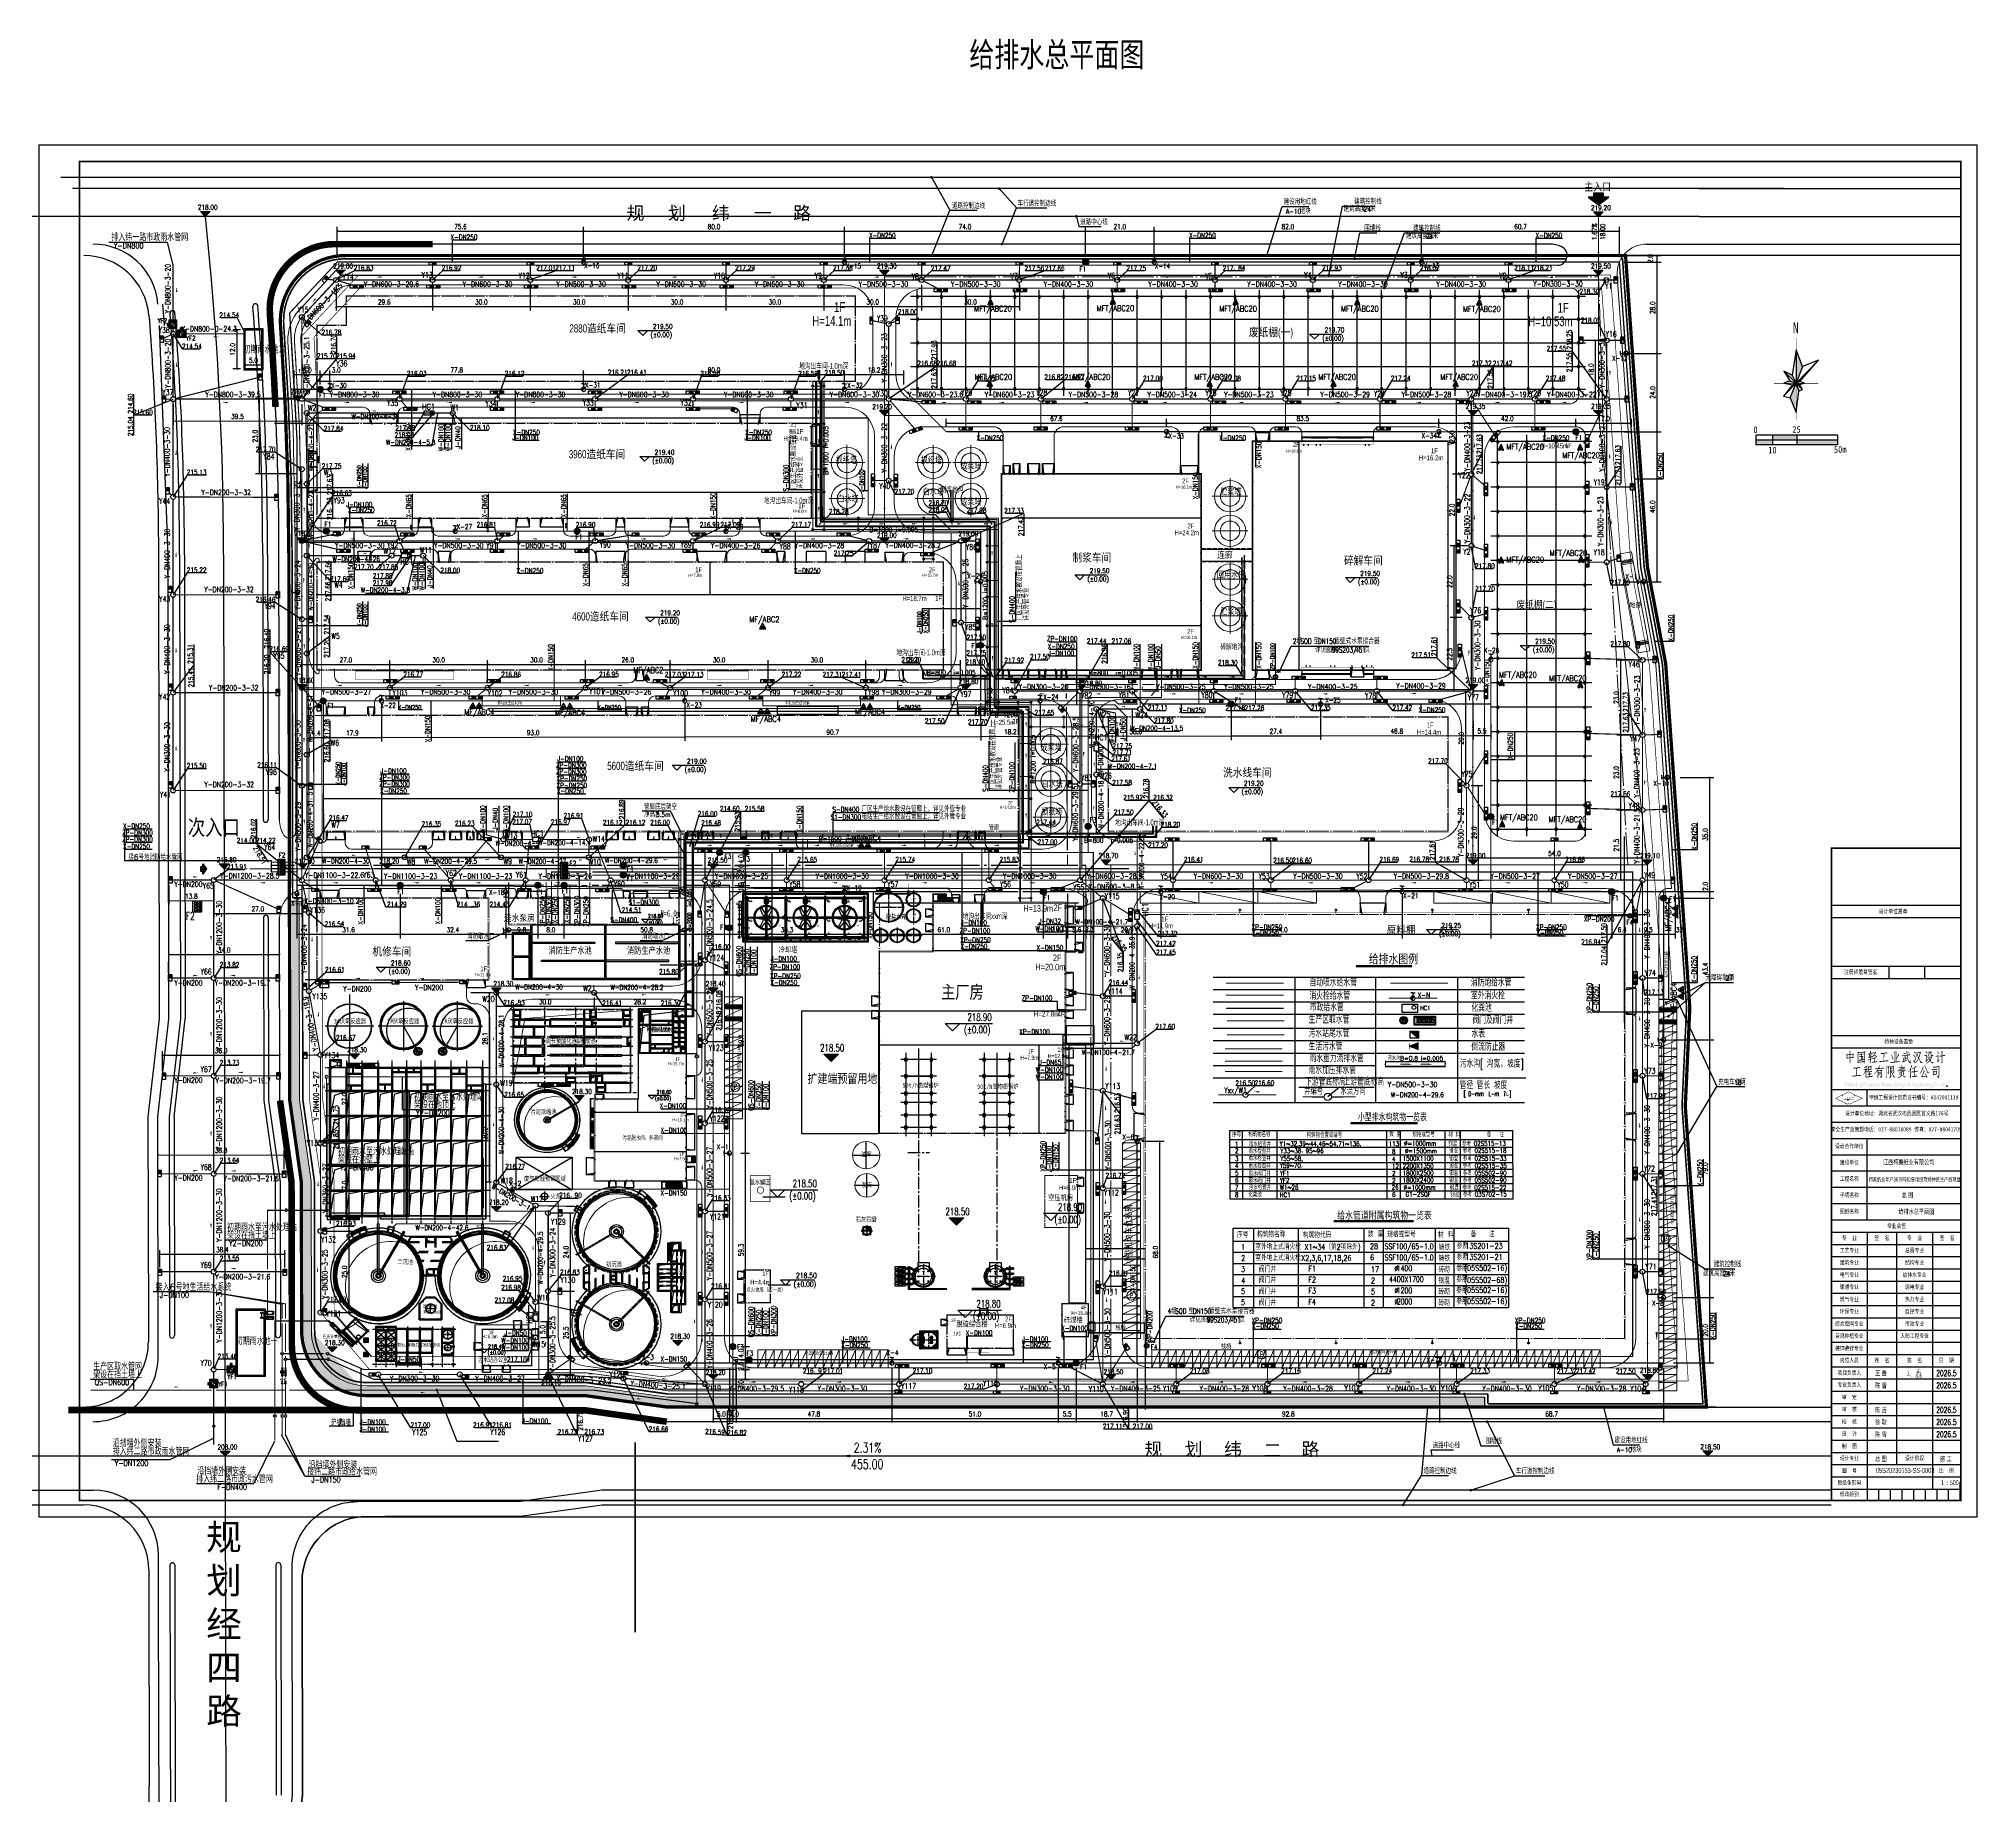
# Model space of a CAD drawing. Header units: metres. Extents: x 497246 to 997717, y 2998582 to 5998198.
# Drawn here: x 497485 to 498080, y 2998782 to 2999321 of the extents above; entities that cross this region are included whole.
import ezdxf
from ezdxf.enums import TextEntityAlignment as Align

# ---------------------------------------------------------------- set-up
doc = ezdxf.new("R2010")
doc.units = ezdxf.units.M
doc.header["$LTSCALE"] = 1000
for name, pattern in [('14', [1.6, 1, -0.25, 0.1, -0.25, 0, 0, 0, 0]), ('ACAD_ISO04W100', [30, 24, -3, 0, -3]), ('ACAD_ISO05W100', [34, 24, -3, 0.5, -3, 0.5, -3]), ('CENTER', [2, 1.25, -0.25, 0.25, -0.25]), ('CENTER2', [1.125, 0.75, -0.125, 0.125, -0.125]), ('CENTRE', [1.125, 0.75, -0.125, 0.125, -0.125]), ('CONTINOUS', [0]), ('DASH', [0.35, 0.25, -0.1]), ('DASHDOT', [1, 0.5, -0.25, 0, -0.25]), ('DASHED', [19.05, 12.7, -6.35]), ('DASHED2', [0.375, 0.25, -0.125]), ('DOTE', [2.42, 2, -0.2, 0.02, -0.2]), ('HIDDEN', [0.375, 0.25, -0.125]), ('L2', [5, 3, -2]), ('PHANTOM', [2.5, 1.25, -0.25, 0.25, -0.25, 0.25, -0.25]), ('PHANTOM2', [31.75, 15.875, -3.175, 3.175, -3.175, 3.175, -3.175]), ('ZQWS-轴网线', [4448, 2540, -636, 636, -636]), ('虚线', [2, 1, -1])]:
    doc.linetypes.add(name, pattern=pattern)
doc.layers.get('0').update_dxf_attribs({"linetype": 'CONTINUOUS'})
doc.layers.get('Defpoints').update_dxf_attribs({"linetype": 'CONTINUOUS'})
for name, color, linetype in [('0-设计车行道边线', 5, 'CONTINUOUS'), ('00-路名', 210, 'CONTINUOUS'), ('0000beijing', 252, 'CONTINUOUS'), ('0000zhuhuizhi', 6, 'CONTINUOUS'), ('00011qq11', 3, 'CONTINUOUS'), ('00侧分带', 3, 'CONTINUOUS'), ('08', 1, 'CONTINUOUS'), ('1', 1, 'CENTER'), ('3', 3, 'CONTINUOUS'), ('4N', 3, 'CONTINUOUS'), ('4虚线层', 6, 'DASHED'), ('5', 6, 'DASHED'), ('A0h$0$z_图框', 7, 'CONTINUOUS'), ('AXIS_TEXT', 7, 'CONTINUOUS'), ('BEAM', 4, 'DASHED'), ('BZ-风玫瑰比例尺', 7, 'CONTINUOUS'), ('CENTER', 1, 'CENTER'), ('COLU', 2, 'CONTINUOUS'), ('COLUMN', 9, 'CONTINUOUS'), ('DIM', 3, 'CONTINUOUS'), ('DIM_ELEV', 3, 'CONTINUOUS'), ('DIM_LEAD', 3, 'CONTINUOUS'), ('DIM_SYMB', 3, 'CONTINUOUS'), ('DIM_消防', 3, 'CONTINUOUS'), ('DIM_雨水', 3, 'CONTINUOUS'), ('DOTE', 1, 'CENTER'), ('eqsj1', 141, 'CONTINUOUS'), ('EQUIP_消火栓', 7, 'CONTINUOUS'), ('EQUIP_消防', 7, 'CONTINUOUS'), ('EQUIP_灭火器', 7, 'CONTINUOUS'), ('EQUIP_给水', 30, 'CONTINUOUS'), ('eqzj1', 40, 'CONTINUOUS'), ('gd', 6, 'CONTINUOUS'), ('HATCH', 254, 'CONTINUOUS'), ('HRAIL', 5, 'CONTINUOUS'), ('L6', 7, 'CONTINUOUS'), ('LINE6', 3, 'CONTINUOUS'), ('P15', 8, 'CONTINUOUS'), ('PIPE-喷淋', 6, 'CONTINUOUS'), ('PIPE-废水', 31, 'CONTINUOUS'), ('PIPE-污水', 2, 'CONTINUOUS'), ('PIPE-消防', 1, 'CONTINUOUS'), ('PIPE-给水', 3, 'CONTINUOUS'), ('PIPE-雨水', 4, 'CONTINUOUS'), ('PUB_TEXT', 7, 'CONTINUOUS'), ('RD-中线', 1, 'DASHDOT'), ('RD-侧石线', 5, 'CONTINUOUS'), ('RD-红线', 7, 'CONTINUOUS'), ('Road Level', 7, 'CONTINUOUS'), ('Road slope & Length', 7, 'CONTINUOUS'), ('STAIR', 2, 'CONTINUOUS'), ('TEXT', 7, 'CONTINUOUS'), ('TEXT_污水', 7, 'CONTINUOUS'), ('TEXT_消防', 7, 'CONTINUOUS'), ('TEXT_灭火器', 7, 'CONTINUOUS'), ('TEXT_给水', 7, 'CONTINUOUS'), ('TEXT_雨水', 7, 'CONTINUOUS'), ('TWT_DIM', 3, 'CONTINUOUS'), ('TWT_雨水口', 4, 'CONTINUOUS'), ('T停车位标注', 35, 'CONTINUOUS'), ('VALVE_喷淋', 7, 'CONTINUOUS'), ('VALVE_污水', 7, 'CONTINUOUS'), ('VALVE_消防', 40, 'CONTINUOUS'), ('VALVE_给水', 40, 'CONTINUOUS'), ('VALVE_雨水', 7, 'CONTINUOUS'), ('VPIPE-消防', 1, 'CONTINUOUS'), ('VPIPE-给水', 11, 'CONTINUOUS'), ('VPIPE-雨水', 4, 'TG_Y'), ('WELL_污水', 2, 'CONTINUOUS'), ('WELL_雨水', 4, 'CONTINUOUS'), ('WINDOW', 4, 'CONTINUOUS'), ('WINDOW_TEXT', 7, 'CONTINUOUS'), ('YD-R2', 50, 'CONTINUOUS'), ('YQ_IDEN', 3, 'CONTINUOUS'), ('z-风', 7, 'CONTINUOUS'), ('z_图框', 7, 'CONTINUOUS'), ('剪力墙', 60, 'CONTINUOUS'), ('名称', 3, 'CONTINUOUS'), ('围墙', 6, 'FENCELINE2'), ('图例层', 7, 'CONTINUOUS'), ('埋件', 2, 'CONTINUOUS'), ('建筑', 7, 'CONTINUOUS'), ('建筑底图', 8, 'CONTINUOUS'), ('建筑标高', 7, 'CONTINUOUS'), ('建筑物', 4, 'CONTINUOUS'), ('建筑门坡散水', 9, 'CONTINUOUS'), ('挡墙护坡', 5, 'CONTINUOUS'), ('排水', 6, 'CONTINUOUS'), ('散水坡道', 2, 'CONTINUOUS'), ('文字', 255, 'CONTINUOUS'), ('文字-排水', 122, 'CONTINUOUS'), ('文字-给水', 140, 'CONTINUOUS'), ('文字说明', 3, 'CONTINUOUS'), ('新建建筑', 2, 'CONTINUOUS'), ('水池', 211, 'CONTINUOUS'), ('污水标注', 211, 'CONTINUOUS'), ('污水沟', 30, 'CONTINUOUS'), ('洞口线', 7, 'CONTINUOUS'), ('用地边界', 7, 'CONTINUOUS'), ('红线', 1, 'PHANTOM2'), ('给排水', 3, 'CONTINUOUS'), ('给排水标注', 140, 'CONTINUOUS'), ('雨水标注', 100, 'CONTINUOUS')]:
    doc.layers.add(name, color=color, linetype=linetype)
for name, color, linetype, lineweight in [('05', 4, 'CENTER', 25), ('1_RO_规划停车位', 35, 'CONTINUOUS', 13), ('1轮廓实线层', 4, 'CONTINUOUS', 18), ('2', 6, '虚线', 18), ('3中心线层', 7, 'CENTER', 25), ('5剖面线层', 2, 'CONTINUOUS', 13), ('8', 8, 'CONTINUOUS', 5), ('_0', 7, 'CONTINUOUS', 25), ('A-门', 2, 'CONTINUOUS', 13), ('A01设备', 5, 'CONTINUOUS', 25), ('AM_0', 7, 'CONTINUOUS', 50), ('SM-栏杆', 21, 'FENCELINE1', 15), ('THIN', 3, 'CONTINUOUS', 20), ('Thread', 7, 'CONTINUOUS', 25), ('T停车位', 35, 'CONTINUOUS', 13), ('Visibleedges', 7, 'CONTINUOUS', 50), ('zsx', 7, 'CONTINUOUS', 40), ('中实线', 7, 'CONTINUOUS', 30), ('中心线', 1, 'CENTER2', 15), ('其它', 2, 'CONTINUOUS', 18), ('地沟', 203, 'CONTINUOUS', 18), ('常规模型', 2, 'CONTINUOUS', 18), ('构筑物', 161, 'CONTINUOUS', 15), ('桁架-管廊', 6, 'CONTINUOUS', 0), ('细实线', 6, 'CONTINUOUS', 13), ('细线', 7, 'CONTINUOUS', 18), ('设备', 253, 'CONTINUOUS', 15), ('道路', 4, 'CONTINUOUS', 15), ('道路中线', 1, 'DOTE', 13)]:
    doc.layers.add(name, color=color, linetype=linetype, lineweight=lineweight)
for name, color, linetype, lineweight, true_color in [('Centerlines', 7, 'CONTINUOUS', 25, 0xaa00aa), ('Centermarks', 7, 'CONTINUOUS', 25, 0xaa00aa), ('Hiddenedges', 7, 'CONTINUOUS', 25, 0x8ed3f8)]:
    doc.layers.add(name, color=color, linetype=linetype, lineweight=lineweight, true_color=true_color)
doc.layers.add('建筑轴线', color=1, linetype='DOTE', lineweight=15, plot=False)
doc.styles.add('-宋体', font='SimSun.ttf', dxfattribs={"width": 0.8})
doc.styles.add('-黑体', font='simhei.ttf', dxfattribs={"width": 0.8})
doc.styles.add('_HZTXT', font='txt.shx', dxfattribs={"width": 0.8, "bigfont": 'HZTXT.shx'})
doc.styles.add('_SIMPLEX', font='SimSun.ttf', dxfattribs={"width": 0.6})
doc.styles.add('_TCH_AXIS', font='COMPLEX', dxfattribs={"bigfont": 'GBCBIG'})
doc.styles.add('_TCH_DIM', font='SIMPLEX', dxfattribs={"bigfont": 'GBCBIG'})
doc.styles.add('_TCH_DIM_T3', font='SIMPLEX', dxfattribs={"width": 0.705882, "bigfont": 'GBCBIG'})
doc.styles.add('_TCH_WINDOW', font='SIMPLEX', dxfattribs={"bigfont": 'GBCBIG'})
doc.styles.add('_TWT_PIPEDN', font='SIMPLEX', dxfattribs={"width": 0.8, "height": 3, "bigfont": 'HZTXT'})
doc.styles.add('_TWT_SERIAL', font='COMPLEX', dxfattribs={"width": 0.8, "height": 3.5, "bigfont": 'HZTXT'})
doc.styles.add('_TWT_WELL', font='SIMPLEX', dxfattribs={"width": 0.8, "height": 3.5, "bigfont": 'HZTXT'})
doc.styles.add('A0h$0$HZTXT', font='txt.shx', dxfattribs={"width": 0.8, "bigfont": 'hztxt.shx'})
doc.styles.add('A0h$0$中文仿宋', font='simfang.ttf', dxfattribs={"width": 0.8, "height": 2.5})
doc.styles.add('CHINA', font='SimSun.ttf', dxfattribs={"width": 0.8, "height": 300})
doc.styles.add('CLWD', font='ARIALN.TTF')
doc.styles.add('DIMHT', font='simhei.ttf', dxfattribs={"width": 0.8})
doc.styles.add('DIMST', font='SimSun.ttf', dxfattribs={"width": 0.8})
doc.styles.add('HZ', font='rs.shx', dxfattribs={"width": 0.8, "bigfont": 'hztxt.shx'})
doc.styles.add('HZTXT', font='txt', dxfattribs={"width": 0.7, "bigfont": 'HZTXT'})
doc.styles.add('SLX2', font='romanc.shx', dxfattribs={"width": 0.7, "height": 900, "bigfont": 'hztxt.shx'})
doc.styles.get("Standard").update_dxf_attribs({"font": 'rs.shx', "bigfont": 'hztxt.shx'})
doc.styles.add('SZK', font='romand.shx', dxfattribs={"width": 0.7, "bigfont": 'hztxt.shx'})
doc.styles.add('TG_LINETYPE', font='SIMPLEX', dxfattribs={"width": 0.8, "height": 3, "bigfont": 'HZTXT'})
doc.styles.add('亨利项目总图布置_2022_8_8_t3--03$0$亨利项目总图布置_2022_8_8_t3--02$0$CEC', font='ARIALN.TTF')
doc.styles.add('宋体', font='SimSun.ttf')
doc.styles.add('建筑图样式', font='simfang.ttf')
doc.styles.add('正等线体', font='simhei.ttf')
doc.linetypes.add('FENCELINE1', pattern='A,6.35,-2.54,[133,ltypeshp.shx,S=2.54,R=0,X=-2.54,Y=0],-2.54,25.4', length=36.83)
doc.linetypes.add('FENCELINE2', pattern='A,6.35,-2.54,[132,ltypeshp.shx,S=2.54,R=0,X=-2.54,Y=0],-2.54,25.4', length=36.83)
doc.linetypes.add('TG_F', pattern='A,2,-0.3,["F",TG_LINETYPE,S=0.1,R=0,X=-0.23,Y=-0.15],0', length=2.3)
doc.linetypes.add('TG_J', pattern='A,2,-0.3,["J",TG_LINETYPE,S=0.1,R=0,X=-0.23,Y=-0.15],0', length=2.3)
doc.linetypes.add('TG_QS', pattern='A,3,-0.6,["QS",TG_LINETYPE,S=0.1,R=0,X=-0.52,Y=-0.15],0', length=3.6)
doc.linetypes.add('TG_S', pattern='A,2,-0.6,["S",TG_LINETYPE,S=0.1,R=0,X=-0.52,Y=-0.15],0', length=2.6)
doc.linetypes.add('TG_W', pattern='A,2,-0.3,["W",TG_LINETYPE,S=0.1,R=0,X=-0.23,Y=-0.15],0', length=2.3)
doc.linetypes.add('TG_X', pattern='A,3,-0.3,["X",TG_LINETYPE,S=0.1,R=0,X=-0.23,Y=-0.15],0', length=3.3)
doc.linetypes.add('TG_XP', pattern='A,3,-0.6,["XP",TG_LINETYPE,S=0.1,R=0,X=-0.6,Y=-0.2],0', length=3.6)
doc.linetypes.add('TG_Y', pattern='A,2,-0.3,["Y",TG_LINETYPE,S=0.1,R=0,X=-0.23,Y=-0.15],0', length=2.3)
doc.linetypes.add('TG_Y2', pattern='A,2,-0.6,["Y2",TG_LINETYPE,S=0.1,R=0,X=-0.52,Y=-0.15],0', length=2.6)
doc.linetypes.add('TG_ZP', pattern='A,3,-0.6,["ZP",TG_LINETYPE,S=0.1,R=0,X=-0.6,Y=-0.2],0', length=3.6)
doc.dimstyles.new('_TWT_ARCH&&1', dxfattribs={"dimtxt": 1.4875, "dimasz": 0.5, "dimexe": 1.25, "dimexo": 1.5, "dimgap": 0.63125, "dimtad": 1, "dimdec": 1, "dimzin": 0, "dimdsep": 46, "dimtxsty": '_TCH_DIM_T3', "dimblk": 'ARCHTICK', "dimcen": 0.09, "dimclrt": 7, "dimazin": 2, "dimtfac": 1, "dimtdec": 1, "dimtix": 1, "dimtmove": 2, "dimatfit": 3, "dimfxl": 1, "dimtolj": 1, "dimtzin": 0, "dimarcsym": 0})
doc.dimstyles.new('ISO-25', dxfattribs={"dimtxt": 2.5, "dimasz": 2.5, "dimexe": 1.25, "dimexo": 0.625, "dimtad": 1, "dimdsep": 46, "dimtxsty": 'Standard', "dimcen": 2.5, "dimadec": 0, "dimazin": 0, "dimtfac": 1, "dimtmove": 0, "dimatfit": 3, "dimfxl": 1, "dimarcsym": 0})
pattern_1 = [(45, (0, 0), (-0.224506403027, 0.224506403027), [])]
pattern_2 = [(45, (-286.5, 0.896), (-0.224506403027, 0.224506403027), [])]
pattern_3 = [(225, (67842.03, 27016.66), (359.2102, -359.2102), []), (230, (67842, 27016.7), (-1457.472, 127.512), [152.4, -1676.4]), (175, (67842, 27016.7), (281.942, -1528.454), [121.92, -1341.12]), (280.451, (67720.6, 27027.3), (-1175.54, -1400.933), [129.52, -1424.72]), (226.184, (67842, 26610.3), (-2168.632, 336.34), [228.6, -2514.6]), (276.636, (67661.3, 26638.3), (-1899.22, -1979.42), [194.28, -2137.08]), (171.184, (67842, 26610.3), (-1899.24, -1979.4), [182.88, -2011.68]), (201, (67638.8, 26711.9), (-1212.915, 818.121), [152.4, -1676.4]), (146, (67638.8, 26711.9), (-494.417, -1473.504), [121.92, -1341.12]), (251.451, (67537.8, 26780), (-1707.337, -655.37), [129.52, -1424.72]), (217.5, (67842.03, 27016.66), (-24.7094, -676.4402), [6.706, -1318.158, 6.706, -1354.734, -1346.2]), (217.5, (67842.03, 27016.66), (-24.7094, -676.4402), [-2686.304, 6.706, -1339.494]), (187.5, (67842, 27016.66), (-534.558, -801.444), [6.706, -769.518, 6.706, -1287.678, -513.08]), (187.5, (67842, 27016.66), (-534.558, -801.444), [-2070.608, 6.706, -506.374]), (147.5, (68295.17, 27016.66), (-1084.7275, 45.8312), [6.706, -501.294, 6.706, -1578.254, -2103.12]), (147.5, (68295.17, 27016.66), (-1084.7275, 45.8312), [-2092.96, 6.706, -2096.414]), (137.5, (68498.4, 27016.7), (-1185.035, -203.414), [6.706, -653.694, 6.706, -1045.87, -1493.52]), (137.5, (68498.4, 27016.7), (-1185.035, -203.414), [-1712.976, 6.706, -1486.814])]
pattern_4 = [(45, (-70542.03, -27016.66), (-359.2102, 359.2102), []), (50, (-70542, -27016.7), (1457.472, -127.512), [152.4, -1676.4]), (355, (-70542, -27016.7), (-281.942, 1528.454), [121.92, -1341.12]), (100.451, (-70420.6, -27027.3), (1175.54, 1400.933), [129.52, -1424.72]), (46.184, (-70542, -26610.3), (2168.632, -336.34), [228.6, -2514.6]), (96.636, (-70361.3, -26638.3), (1899.22, 1979.42), [194.28, -2137.08]), (351.184, (-70542, -26610.3), (1899.24, 1979.4), [182.88, -2011.68]), (21, (-70338.8, -26711.9), (1212.915, -818.121), [152.4, -1676.4]), (326, (-70338.8, -26711.9), (494.417, 1473.504), [121.92, -1341.12]), (71.451, (-70237.8, -26780), (1707.337, 655.37), [129.52, -1424.72]), (37.5, (-70542.03, -27016.66), (24.7094, 676.4402), [6.706, -1318.158, 6.706, -1354.734, -1346.2]), (37.5, (-70542.03, -27016.66), (24.7094, 676.4402), [-2686.304, 6.706, -1339.494]), (7.5, (-70542, -27016.66), (534.558, 801.444), [6.706, -769.518, 6.706, -1287.678, -513.08]), (7.5, (-70542, -27016.66), (534.558, 801.444), [-2070.608, 6.706, -506.374]), (327.5, (-70995.17, -27016.66), (1084.7275, -45.8312), [6.706, -501.294, 6.706, -3681.374]), (327.5, (-70995.17, -27016.66), (1084.7275, -45.8312), [-514.706, -1578.254, 6.706, -2096.414]), (317.5, (-71198.4, -27016.7), (1185.035, 203.414), [6.706, -653.694, 6.706, -1045.87, -1493.52]), (317.5, (-71198.4, -27016.7), (1185.035, 203.414), [-1712.976, 6.706, -1486.814])]

# ---------------------------------------------------------------- blocks, each defined once
blk = doc.blocks.new('A$C8b354ef7')
at = {"layer": '设备', "color": 1, "linetype": 'DOTE'}
for p, q in [((5.49, 0), (5.49, 11.02)), ((0, 5.51), (10.97, 5.51))]:
    blk.add_line(p, q, dxfattribs=at)
at = {"layer": '设备'}
blk.add_circle((5.49, 5.47), 4.8, dxfattribs=at)
at = {"layer": '设备', "linetype": 'HIDDEN'}
blk.add_circle((5.49, 5.47), 3, dxfattribs=at)
blk = doc.blocks.new('A$C42d9611f')
at = {"layer": '设备', "color": 3, "lineweight": 0}
for p, q in [((0, 27.45), (3.6, 27.45)), ((0.36, 27.85), (0.36, 28.77)), ((0.71, 27.85), (0.71, 28.6)), ((1.07, 27.85), (1.07, 28.77)), ((1.43, 27.85), (1.43, 28.6)), ((1.79, 27.85), (1.79, 28.77)), ((2.14, 27.85), (2.14, 28.6)), ((2.5, 27.85), (2.5, 28.77)), ((2.86, 27.85), (2.86, 28.6)), ((3.22, 27.85), (3.22, 28.77)), ((0, 3.4), (3.6, 3.4)), ((0.36, 3), (0.36, 2.08)), ((0.71, 3), (0.71, 2.25)), ((1.07, 3), (1.07, 2.08)), ((1.43, 3), (1.43, 2.25)), ((1.79, 3), (1.79, 2.08)), ((2.14, 3), (2.14, 2.25)), ((2.5, 3), (2.5, 2.08)), ((2.86, 3), (2.86, 2.25)), ((3.22, 3), (3.22, 2.08))]:
    blk.add_line(p, q, dxfattribs=at)
for points in [[(3.6, 27.85), (3.6, 30.85), (0, 30.85), (0, 27.85)], [(0, 3), (0, 27.85), (3.6, 27.85), (3.6, 3)], [(3.6, 0), (3.6, 3), (0, 3), (0, 0)]]:
    blk.add_lwpolyline(points, close=True, dxfattribs=at)
blk = doc.blocks.new('chewei')
at = {"layer": '1_RO_规划停车位'}
blk.add_line((152.98, -11.01), (155.48, -16.51), dxfattribs=at)
blk.add_lwpolyline([(152.98, -11.01), (155.48, -11.01), (155.48, -16.51), (152.98, -16.51)], close=True, dxfattribs=at)
blk = doc.blocks.new('*U10')
at = {"layer": 'Centermarks', "linetype": 'Continuous'}
blk.add_line((-0.16, 0.41), (-0.2, 0.49), dxfattribs=at)
at = {"layer": 'Centermarks', "linetype": 'CENTER'}
blk.add_lwpolyline([(0.24, -0.56), (-0.2, 0.51)], dxfattribs=at)
at = {"layer": 'Hiddenedges'}
for p, q in [((-0.24, 0.55), (-0.2, 0.56)), ((-0.22, 0.5), (-0.24, 0.55)), ((-0.24, 0.55), (-0.22, 0.5)), ((-0.22, 0.5), (-0.18, 0.52)), ((-0.22, 0.5), (-0.2, 0.44)), ((-0.19, 0.52), (-0.21, 0.56)), ((-0.18, 0.52), (-0.2, 0.56)), ((-0.16, 0.46), (-0.18, 0.52))]:
    blk.add_line(p, q, dxfattribs=at)
at = {"layer": 'Thread'}
blk.add_arc((-0.18, 0.45), 0.0183, 32.5, 302.5, dxfattribs=at)
at = {"layer": 'Visibleedges'}
blk.add_circle((-0.18, 0.45), 0.021, dxfattribs=at)
blk = doc.blocks.new('*U11')
at = {"layer": 'AM_0', "color": 0, "linetype": 'ByBlock', "lineweight": -2, "transparency": 16777216}
for p, rotation in [((300.3, -38.95), 45.00000000000003), ((300.31, -39.42), 90.00000000000001), ((300.65, -39.75), 135), ((301.1, -38.61), 315.0000000000001), ((301.44, -38.94), 270), ((301.44, -39.41), 225), ((301.12, -39.74), 180)]:
    blk.add_blockref('*U10', p, dxfattribs=dict(at, rotation=rotation))
blk.add_blockref('*U10', (300.63, -38.61), dxfattribs=at)
blk = doc.blocks.new('*U12')
at = {"layer": 'Centermarks', "linetype": 'Continuous'}
blk.add_line((-0.16, 0.41), (-0.2, 0.49), dxfattribs=at)
at = {"layer": 'Centermarks', "linetype": 'CENTER'}
blk.add_lwpolyline([(0.24, -0.56), (-0.2, 0.51)], dxfattribs=at)
at = {"layer": 'Hiddenedges'}
for p, q in [((-0.24, 0.55), (-0.2, 0.56)), ((-0.22, 0.5), (-0.24, 0.55)), ((-0.24, 0.55), (-0.22, 0.5)), ((-0.22, 0.5), (-0.18, 0.52)), ((-0.22, 0.5), (-0.2, 0.44)), ((-0.19, 0.52), (-0.21, 0.56)), ((-0.18, 0.52), (-0.2, 0.56)), ((-0.16, 0.46), (-0.18, 0.52))]:
    blk.add_line(p, q, dxfattribs=at)
at = {"layer": 'Thread'}
blk.add_arc((-0.18, 0.45), 0.0183, 32.5, 302.5, dxfattribs=at)
at = {"layer": 'Visibleedges'}
blk.add_circle((-0.18, 0.45), 0.021, dxfattribs=at)
blk = doc.blocks.new('*U13')
at = {"layer": 'AM_0', "color": 0, "linetype": 'ByBlock', "lineweight": -2, "transparency": 16777216}
for p, rotation in [((300.3, -38.95), 45.00000000000003), ((300.31, -39.42), 90.00000000000001), ((300.65, -39.75), 135.0000000000001), ((301.1, -38.61), 315.0000000000001), ((301.44, -38.94), 270), ((301.44, -39.41), 225.0000000000001), ((301.12, -39.74), 180)]:
    blk.add_blockref('*U12', p, dxfattribs=dict(at, rotation=rotation))
blk.add_blockref('*U12', (300.63, -38.61), dxfattribs=at)
blk = doc.blocks.new('PPPPPPP')
at = {"layer": '1_RO_规划停车位'}
blk.add_circle((39537001.74, 3801410.89), 1.41, dxfattribs=at)
at = {"layer": '1_RO_规划停车位', "style": 'DIMHT', "width": 0.8}
blk.add_text('P', height=2, dxfattribs=at).set_placement((39537001.74, 3801410.89), align=Align.MIDDLE_CENTER)
blk = doc.blocks.new('A$C53CF69EA')
for p, q in [((56, 1836), (886, 1836)), ((56, 0), (56, 1836)), ((347, 223), (591, 223)), ((886, 0), (886, 1836)), ((56, 0), (886, 0))]:
    blk.add_line(p, q)
blk.add_circle((471, 613), 90)
at = {"layer": 'CENTER', "color": 1}
for p, q in [((0, 1454), (206, 1454)), ((0, 400), (206, 400)), ((826, 223), (122, 223)), ((128, 1326), (128, 1582)), ((128, 272), (128, 528)), ((361, 60), (361, 177)), ((581, 59), (581, 177)), ((736, 1454), (992, 1454)), ((736, 400), (992, 400)), ((814, 1326), (814, 1582)), ((814, 272), (814, 528))]:
    blk.add_line(p, q, dxfattribs=at)
at = {"layer": 'L6'}
for p, q in [((156, 1482), (148, 1473)), ((156, 1426), (148, 1434)), ((156, 428), (148, 419)), ((156, 372), (148, 380)), ((156, 1736), (786, 1736)), ((156, 100), (156, 1736)), ((156, 100), (346, 100)), ((226, 301), (297, 301)), ((226, 145), (226, 200)), ((226, 145), (350, 145)), ((289, 1634), (339, 1668)), ((289, 1634), (654, 1634)), ((289, 1243), (289, 1634)), ((289, 1534), (654, 1534)), ((289, 1243), (654, 1243)), ((383, 291), (290, 291)), ((383, 154), (290, 154)), ((301, 314), (295, 291)), ((301, 314), (301, 323)), ((301, 323), (422, 323)), ((306, 1120), (306, 1243)), ((438, 1109), (306, 1120)), ((321, 323), (348, 547)), ((337, 1243), (337, 1534)), ((339, 1668), (604, 1668)), ((346, 91), (346, 113)), ((346, 113), (450, 113)), ((534, 91), (346, 91)), ((348, 565), (364, 720)), ((348, 556), (348, 565)), ((348, 565), (595, 565)), ((348, 547), (348, 556)), ((348, 547), (595, 547)), ((350, 127), (350, 154)), ((413, 127), (350, 127)), ((354, 323), (380, 547)), ((364, 730), (364, 1100)), ((364, 1100), (579, 1100)), ((364, 730), (579, 730)), ((364, 720), (364, 730)), ((378, 113), (378, 127)), ((378, 113), (450, 113)), ((382, 1243), (382, 1534)), ((396, 323), (396, 494)), ((396, 494), (547, 494)), ((396, 91), (396, 83)), ((396, 83), (471, 83)), ((402, 649), (402, 691)), ((402, 691), (540, 691)), ((402, 649), (540, 649)), ((596, 91), (409, 91)), ((422, 1362), (521, 1362)), ((422, 1263), (422, 1362)), ((422, 1263), (521, 1263)), ((427, 1362), (427, 1534)), ((427, 1243), (427, 1263)), ((438, 1100), (438, 1109)), ((438, 1109), (505, 1109)), ((438, 1100), (505, 1100)), ((450, 494), (450, 547)), ((471, 1362), (471, 1534)), ((471, 1243), (471, 1263)), ((471, 83), (546, 83)), ((492, 494), (492, 547)), ((492, 113), (596, 113)), ((492, 113), (564, 113)), ((505, 1109), (637, 1120)), ((505, 1100), (505, 1109)), ((516, 1362), (516, 1534)), ((516, 1243), (516, 1263)), ((521, 1263), (521, 1362)), ((521, 323), (642, 323)), ((592, 127), (529, 127)), ((540, 649), (540, 691)), ((546, 83), (546, 91)), ((547, 323), (547, 494)), ((560, 291), (654, 291)), ((560, 154), (654, 154)), ((561, 1243), (561, 1534)), ((590, 323), (563, 547)), ((564, 113), (564, 127)), ((579, 730), (579, 1100)), ((579, 720), (579, 730)), ((595, 565), (579, 720)), ((592, 127), (592, 154)), ((717, 145), (592, 145)), ((595, 556), (595, 565)), ((595, 547), (595, 556)), ((622, 323), (595, 547)), ((596, 113), (596, 91)), ((596, 100), (786, 100)), ((604, 1668), (654, 1634)), ((605, 1243), (605, 1534)), ((637, 1120), (637, 1243)), ((642, 314), (642, 323)), ((642, 314), (649, 291)), ((717, 301), (645, 301)), ((654, 1634), (654, 1243)), ((717, 249), (717, 301)), ((717, 145), (717, 197)), ((786, 100), (786, 1736)), ((786, 1482), (795, 1473)), ((786, 1426), (795, 1434)), ((786, 428), (795, 419)), ((786, 372), (795, 380))]:
    blk.add_line(p, q, dxfattribs=at)
at = {"layer": 'L6', "extrusion": (0, 0, -1)}
for centre, radius in [((-128, 1454), 28), ((-128, 400), 28), ((-471, 223), 112), ((-814, 1454), 28), ((-814, 400), 28)]:
    blk.add_circle(centre, radius, dxfattribs=at)
at = {"layer": 'L6'}
blk.add_circle((471, 223), 62.5, dxfattribs=at)
at = {"layer": 'L6', "extrusion": (0, 0, -1)}
for centre, start, end in [((-290, 223), 270, 90), ((-654, 223), 90, 270)]:
    blk.add_arc(centre, 68, start, end, dxfattribs=at)
at = {"layer": 'LINE6', "linetype": 'CONTINOUS'}
blk.add_line((226, 301), (226, 246), dxfattribs=at)
blk = doc.blocks.new('BW-5588859', base_point=(575651, -244344))
at = {"layer": '洞口线'}
for points in [[(575651, -213180), (576858, -207277), (580251, -206110)], [(580551, -213480), (581244, -206837), (585001, -206110)], [(585301, -213480), (585992, -206837), (589901, -206110)], [(590201, -213480), (590884, -206902), (594201, -206110)], [(594501, -213480), (595184, -206902), (598001, -206110)], [(599601, -213480), (600284, -206902), (603101, -206110)], [(603401, -213480), (604084, -206902), (607401, -206110)], [(607701, -213480), (608384, -206902), (612301, -206110)], [(612601, -213480), (613284, -206902), (617051, -206110)], [(617351, -213480), (618034, -206902), (621651, -206110)], [(575651, -220800), (576858, -214947), (580251, -213780)], [(580551, -221100), (581244, -214507), (585001, -213780)], [(585301, -221100), (585992, -214507), (589901, -213780)], [(590201, -221100), (590884, -214572), (594201, -213780)], [(594501, -221100), (595184, -214572), (598001, -213780)], [(599601, -221100), (600284, -214572), (603101, -213780)], [(603401, -221100), (604084, -214572), (607401, -213780)], [(607701, -221100), (608384, -214572), (612301, -213780)], [(612601, -221100), (613284, -214572), (617051, -213780)], [(617351, -221100), (618034, -214572), (621651, -213780)], [(575651, -228420), (576858, -222567), (580251, -221400)], [(580551, -228720), (581244, -222127), (585001, -221400)], [(585301, -228720), (585992, -222127), (589901, -221400)], [(590201, -228720), (590884, -222192), (594201, -221400)], [(594501, -228720), (595184, -222192), (598001, -221400)], [(599601, -228720), (600284, -222192), (603101, -221400)], [(603401, -228720), (604084, -222192), (607401, -221400)], [(607701, -228720), (608384, -222192), (612301, -221400)], [(612601, -228720), (613284, -222192), (617051, -221400)], [(617351, -228720), (618034, -222192), (621651, -221400)], [(575651, -236040), (576858, -230187), (580251, -229020)], [(580551, -236340), (581244, -229747), (585001, -229020)], [(585301, -236340), (585992, -229747), (589901, -229020)], [(590201, -236340), (590884, -229812), (594201, -229020)], [(594501, -236340), (595184, -229812), (598001, -229020)], [(599601, -236340), (600284, -229812), (603101, -229020)], [(603401, -236340), (604084, -229812), (607401, -229020)], [(607701, -236340), (608384, -229812), (612301, -229020)], [(612601, -236340), (613284, -229812), (617051, -229020)], [(617351, -236340), (618034, -229812), (621651, -229020)], [(575651, -243310), (576494, -237473), (580251, -236640)], [(580551, -243310), (581244, -237367), (585001, -236640)], [(585301, -243310), (585992, -237367), (589901, -236640)], [(590201, -243310), (590884, -237432), (594201, -236640)], [(594501, -242460), (595182, -237437), (598001, -236640)], [(599601, -242460), (600218, -237412), (603101, -236640)], [(603401, -242460), (604118, -237408), (607401, -236640)], [(607701, -244110), (608667, -237400), (612301, -236640)], [(612601, -244110), (613417, -237400), (617051, -236640)], [(617351, -244110), (618071, -237305), (621651, -236640)]]:
    blk.add_lwpolyline(points, dxfattribs=at)
blk = doc.blocks.new('BW-7944578', base_point=(574451, -245310))
at = {"layer": '水池'}
for p, q in [((575251, -203810), (575251, -198710)), ((575251, -198710), (622251, -198710)), ((599651, -198710), (622351, -198710)), ((622351, -203810), (622351, -198710)), ((575951, -206110), (575651, -206410)), ((575651, -213180), (575651, -206410)), ((575951, -206110), (598301, -206110)), ((598301, -206110), (598601, -206410)), ((599301, -206110), (599001, -206410)), ((621651, -206110), (599301, -206110)), ((621951, -206410), (621651, -206110)), ((621951, -213180), (621951, -206410)), ((575951, -213480), (575651, -213180)), ((575951, -213780), (575651, -214080)), ((598301, -213480), (575951, -213480)), ((575951, -213780), (598301, -213780)), ((598601, -213180), (598301, -213480)), ((598301, -213780), (598601, -214080)), ((599001, -213180), (599301, -213480)), ((599301, -213780), (599001, -214080)), ((599301, -213480), (621651, -213480)), ((621651, -213780), (599301, -213780)), ((621651, -213480), (621951, -213180)), ((621951, -214080), (621651, -213780)), ((575651, -220800), (575651, -214080)), ((621951, -220800), (621951, -214080)), ((575951, -221100), (575651, -220800)), ((575951, -221400), (575651, -221700)), ((575651, -228420), (575651, -221700)), ((598301, -221100), (575951, -221100)), ((575951, -221400), (598301, -221400)), ((598601, -220800), (598301, -221100)), ((598301, -221400), (598601, -221700)), ((599001, -220800), (599301, -221100)), ((599301, -221400), (599001, -221700)), ((599301, -221100), (621651, -221100)), ((621651, -221400), (599301, -221400)), ((621651, -221100), (621951, -220800)), ((621951, -221700), (621651, -221400)), ((621951, -228420), (621951, -221700)), ((575951, -228720), (575651, -228420)), ((575951, -229020), (575651, -229320)), ((575651, -236040), (575651, -229320)), ((598301, -228720), (575951, -228720)), ((575951, -229020), (598301, -229020)), ((598601, -228420), (598301, -228720)), ((598301, -229020), (598601, -229320)), ((599001, -228420), (599301, -228720)), ((599301, -229020), (599001, -229320)), ((599301, -228720), (621651, -228720)), ((621651, -229020), (599301, -229020)), ((621651, -228720), (621951, -228420)), ((621951, -229320), (621651, -229020)), ((621951, -236040), (621951, -229320)), ((575951, -236340), (575651, -236040)), ((575651, -236940), (575951, -236640)), ((575651, -243810), (575651, -236940)), ((598301, -236340), (575951, -236340)), ((575951, -236640), (598301, -236640)), ((598601, -236040), (598301, -236340)), ((598301, -236640), (598601, -236940)), ((599001, -236040), (599301, -236340)), ((599301, -236640), (599001, -236940)), ((599301, -236340), (621651, -236340)), ((621651, -236640), (599301, -236640)), ((621651, -236340), (621951, -236040)), ((621951, -236940), (621651, -236640)), ((621951, -243810), (621951, -236940)), ((575951, -244110), (575651, -243810)), ((598301, -244110), (592051, -244110)), ((598601, -243810), (598301, -244110)), ((599001, -243810), (599301, -244110)), ((599301, -244110), (621651, -244110)), ((621651, -244110), (621951, -243810))]:
    blk.add_line(p, q, dxfattribs=at)
at = {"layer": '水池', "linetype": 'DASHED', "ltscale": 1.2}
for p, q in [((575651, -199410), (575951, -199110)), ((575651, -205410), (575651, -199410)), ((575951, -205710), (575651, -205410)), ((598601, -206410), (598601, -213180)), ((599001, -206410), (599001, -213180)), ((598601, -214080), (598601, -220800)), ((599001, -214080), (599001, -220800)), ((598601, -221700), (598601, -228420)), ((599001, -221700), (599001, -228420)), ((598601, -229320), (598601, -236040)), ((599001, -229320), (599001, -236040)), ((598601, -236940), (598601, -243810)), ((599001, -236940), (599001, -243810)), ((592051, -244110), (575951, -244110))]:
    blk.add_line(p, q, dxfattribs=at)
at = {"layer": '水池', "color": 0}
for p, q in [((574451, -203810), (575251, -203810)), ((598001, -206110), (598001, -213480)), ((599601, -206110), (599601, -213480)), ((622351, -203810), (623151, -203810)), ((598001, -213780), (598001, -221100)), ((599601, -213780), (599601, -221100)), ((598001, -221400), (598001, -228720)), ((599601, -221400), (599601, -228720)), ((598001, -229020), (598001, -236340)), ((599601, -229020), (599601, -236340)), ((598001, -236640), (598001, -244110)), ((599601, -236640), (599601, -244110))]:
    blk.add_line(p, q, dxfattribs=at)
at = {"layer": '水池', "linetype": 'DASHED', "ltscale": 1.2}
for points in [[(575951, -205710), (598301, -205710), (598601, -205410), (598601, -199410), (598301, -199110), (575951, -199110)], [(622351, -203810), (622351, -244510), (598651, -244510)], [(598951, -244510), (590851, -244510)]]:
    blk.add_lwpolyline(points, dxfattribs=at)
blk.add_lwpolyline([(599301, -205710), (599001, -205410), (599001, -199410), (599301, -199110), (621651, -199110), (621951, -199410), (621951, -205410), (621651, -205710)], close=True, dxfattribs=at)
at = {"layer": '水池', "color": 0}
for points in [[(574451, -244510), (574451, -203810)], [(623151, -203810), (623151, -245310), (590851, -245310)], [(575651, -243310), (580251, -243310)], [(580551, -243310), (585001, -243310)], [(585301, -243310), (589901, -243310)], [(590201, -243310), (592051, -243310), (592051, -244110)], [(575251, -244510), (574451, -244510)], [(590851, -245310), (590851, -244510)]]:
    blk.add_lwpolyline(points, dxfattribs=at)
at = {"layer": '水池'}
blk.add_lwpolyline([(590851, -244510), (575251, -244510), (575251, -203810)], dxfattribs=at)
blk = doc.blocks.new('BW-96556718', base_point=(588657, -232903))
at = {"layer": 'BEAM', "ltscale": 0.6}
for p, q in [((588657, -187903), (588657, -194503)), ((588957, -187903), (588957, -193003)), ((593407, -187903), (593407, -189403)), ((593407, -189703), (593407, -193003)), ((593707, -187903), (593707, -194503)), ((598307, -187903), (598307, -194503)), ((598607, -187903), (598607, -192703)), ((602607, -187903), (602607, -192703)), ((602907, -187903), (602907, -188903)), ((602907, -189203), (602907, -194503)), ((611507, -187903), (611507, -188903)), ((611507, -189203), (611507, -194503)), ((611807, -187903), (611807, -194503)), ((615807, -187903), (615807, -194503)), ((616107, -187903), (616107, -194503)), ((620707, -187903), (620707, -194503)), ((621007, -187903), (621007, -189403)), ((621007, -189703), (621007, -194503)), ((625457, -187903), (625457, -189403)), ((625457, -189703), (625457, -194503)), ((625757, -187903), (625757, -193003)), ((588957, -193303), (588957, -194503)), ((593407, -193281), (593407, -194503)), ((598607, -193003), (598607, -194503)), ((602607, -193003), (602607, -194503)), ((625757, -193303), (625757, -194503)), ((588657, -232103), (588657, -232903)), ((588957, -232103), (588957, -232903)), ((593407, -232103), (593407, -232903)), ((593707, -232103), (593707, -232903)), ((598307, -232103), (598307, -232903)), ((598607, -232103), (598607, -232903))]:
    blk.add_line(p, q, dxfattribs=at)
at = {"layer": 'BEAM'}
for p, q in [((593407, -189403), (588957, -189403)), ((593407, -189703), (588957, -189703)), ((590757, -189403), (590757, -187903)), ((591007, -189403), (591007, -187903)), ((604757, -188903), (602907, -188903)), ((607007, -189203), (602907, -189203)), ((604757, -188903), (604757, -187903)), ((605007, -188903), (605007, -187903)), ((607007, -188903), (605007, -188903)), ((609407, -188903), (607407, -188903)), ((611507, -189203), (607407, -189203)), ((609407, -188903), (609407, -187903)), ((609657, -188903), (609657, -187903)), ((611507, -188903), (609657, -188903)), ((623407, -189403), (621007, -189403)), ((625457, -189703), (621007, -189703)), ((623407, -189403), (623407, -187903)), ((623657, -189403), (623657, -187903)), ((625457, -189403), (623657, -189403)), ((593407, -193003), (588957, -193003)), ((590157, -193303), (588957, -193303)), ((590157, -194503), (590157, -193303)), ((593407, -193303), (590407, -193303)), ((590407, -194503), (590407, -193303)), ((602607, -192703), (598607, -192703)), ((602607, -193003), (598607, -193003)), ((600557, -194503), (600557, -193003)), ((600807, -194503), (600807, -193003)), ((615807, -192703), (611807, -192703)), ((615807, -193003), (611807, -193003)), ((613607, -194503), (613607, -193003)), ((613857, -194503), (613857, -193003)), ((630357, -193003), (625757, -193003)), ((626957, -193303), (625757, -193303)), ((626957, -194503), (626957, -193303)), ((630357, -193303), (627207, -193303)), ((627207, -194503), (627207, -193303))]:
    blk.add_line(p, q, dxfattribs=at)
at = {"layer": 'BEAM', "linetype": 'ByBlock', "ltscale": 0.6}
for points in [[(588657, -194903), (588657, -202273)], [(588957, -202273), (588957, -194903)], [(593407, -194903), (593407, -202273)], [(593707, -202273), (593707, -194903)], [(598307, -194903), (598307, -202273)], [(598607, -202273), (598607, -194903)], [(602607, -194903), (602607, -202273)], [(602907, -202273), (602907, -194903)], [(611507, -194903), (611507, -202273)], [(611807, -202273), (611807, -194903)], [(615807, -194903), (615807, -202273)], [(616107, -202273), (616107, -194903)], [(620707, -194903), (620707, -202273)], [(621007, -202273), (621007, -194903)], [(625457, -194903), (625457, -202273)], [(625757, -202273), (625757, -194903)], [(588657, -202573), (588657, -209893)], [(588957, -209893), (588957, -202573)], [(593407, -202573), (593407, -209893)], [(593707, -209893), (593707, -202573)], [(598307, -202573), (598307, -209893)], [(598607, -209893), (598607, -202573)], [(602607, -202573), (602607, -209893)], [(602907, -209893), (602907, -202573)], [(611507, -202573), (611507, -209893)], [(611807, -209893), (611807, -202573)], [(615807, -202573), (615807, -209893)], [(616107, -209893), (616107, -202573)], [(620707, -202573), (620707, -209893)], [(621007, -209893), (621007, -202573)], [(625457, -202573), (625457, -209893)], [(625757, -209893), (625757, -202573)], [(588657, -210193), (588657, -217513)], [(588957, -217513), (588957, -210193)], [(593407, -210193), (593407, -217513)], [(593707, -217513), (593707, -210193)], [(598307, -210193), (598307, -217513)], [(598607, -217513), (598607, -210193)], [(602607, -210193), (602607, -217513)], [(602907, -217513), (602907, -210193)], [(611507, -210193), (611507, -217513)], [(611807, -217513), (611807, -210193)], [(615807, -210193), (615807, -217513)], [(616107, -217513), (616107, -210193)], [(620707, -210193), (620707, -217513)], [(621007, -217513), (621007, -210193)], [(625457, -210193), (625457, -217513)], [(625757, -217513), (625757, -210193)], [(588657, -217813), (588657, -225133)], [(588957, -225133), (588957, -217813)], [(593407, -217813), (593407, -225133)], [(593707, -225133), (593707, -217813)], [(598307, -217813), (598307, -225133)], [(598607, -225133), (598607, -217813)], [(602607, -217813), (602607, -225133)], [(602907, -225133), (602907, -217813)], [(611507, -217813), (611507, -225133)], [(611807, -225133), (611807, -217813)], [(615807, -217813), (615807, -225133)], [(616107, -225133), (616107, -217813)], [(620707, -217813), (620707, -225133)], [(621007, -225133), (621007, -217813)], [(625457, -217813), (625457, -225133)], [(625757, -225133), (625757, -217813)], [(588657, -225433), (588657, -232103)], [(588957, -232103), (588957, -225433)], [(593407, -225433), (593407, -232103)], [(593707, -232103), (593707, -225433)], [(598307, -225433), (598307, -232103)], [(598607, -232103), (598607, -225433)], [(602607, -225433), (602607, -232903)], [(602907, -232903), (602907, -225433)], [(611507, -225433), (611507, -232903)], [(611807, -232903), (611807, -225433)], [(615807, -225433), (615807, -232903)], [(616107, -232903), (616107, -225433)], [(620707, -225433), (620707, -232903)], [(621007, -232903), (621007, -225433)], [(625457, -225433), (625457, -232903)], [(625757, -232903), (625757, -225433)]]:
    blk.add_lwpolyline(points, dxfattribs=at)
blk = doc.blocks.new('A$C23F639D3')
at = {"layer": 'SM-栏杆', "linetype": 'ByBlock', "ltscale": 0.2}
for p, q in [((-47850, 46552), (-850, 46552)), ((-47850, 41452), (-47850, 46552)), ((-850, 41452), (-850, 46552)), ((-48646, 800), (-48646, 41452)), ((-48646, 41452), (-47850, 41452)), ((-47542, 1950), (-47542, 39235)), ((-47532, 39236), (-25115, 39236)), ((-25115, 1162), (-25115, 39236)), ((-23583, 39235), (-1166, 39235)), ((-23583, 1162), (-23583, 39235)), ((-1166, 1162), (-1166, 39235)), ((-850, 41452), (-60, 41452)), ((-60, 50), (-60, 41452)), ((-31150, 1950), (-47542, 1950)), ((-32250, 850), (-47500, 850)), ((-32250, 850), (-32250, 50)), ((-32250, 50), (-60, 50)), ((-31150, 1950), (-31150, 1162)), ((-31150, 1162), (-25115, 1162)), ((-23583, 1162), (-1166, 1162))]:
    blk.add_line(p, q, dxfattribs=at)
blk = doc.blocks.new('567GFHNFDEW53')
at = {"layer": 'HATCH'}
for points in [[(497160.53, 2998957.39), (497160.93, 2998957.39), (497160.93, 2998956.99), (497160.53, 2998956.99)], [(497164.48, 2998957.39), (497164.88, 2998957.39), (497164.88, 2998956.99), (497164.48, 2998956.99)], [(497165.48, 2998957.39), (497165.88, 2998957.39), (497165.88, 2998956.99), (497165.48, 2998956.99)], [(497169.18, 2998957.39), (497169.58, 2998957.39), (497169.58, 2998956.99), (497169.18, 2998956.99)], [(497170.18, 2998957.39), (497170.58, 2998957.39), (497170.58, 2998956.99), (497170.18, 2998956.99)]]:
    blk.add_hatch(color=256, dxfattribs=at).paths.add_polyline_path(points)
at = {"linetype": 'CONTINOUS'}
for p, q in [((497158.78, 2998959.39), (497155.78, 2998959.39)), ((497155.78, 2998959.39), (497155.78, 2998957.39)), ((497157.78, 2998958.89), (497155.78, 2998959.39)), ((497157.78, 2998957.89), (497155.78, 2998957.39)), ((497158.78, 2998957.39), (497158.78, 2998959.39)), ((497160.83, 2998958.69), (497164.58, 2998958.69)), ((497160.83, 2998958.69), (497164.58, 2998958.69)), ((497160.83, 2998958.69), (497160.83, 2998957.69)), ((497160.83, 2998957.69), (497164.58, 2998957.69)), ((497160.83, 2998957.69), (497164.58, 2998957.69)), ((497161.08, 2998958.69), (497161.08, 2998957.69)), ((497161.33, 2998958.69), (497161.33, 2998957.69)), ((497161.58, 2998958.69), (497161.58, 2998957.69)), ((497161.83, 2998958.69), (497161.83, 2998957.69)), ((497162.08, 2998958.69), (497162.08, 2998957.69)), ((497162.33, 2998958.69), (497162.33, 2998957.69)), ((497162.58, 2998958.69), (497162.58, 2998957.69)), ((497162.83, 2998958.69), (497162.83, 2998957.69)), ((497163.08, 2998958.69), (497163.08, 2998957.69)), ((497163.33, 2998958.69), (497163.33, 2998957.69)), ((497163.58, 2998958.69), (497163.58, 2998957.69)), ((497163.83, 2998958.69), (497163.83, 2998957.69)), ((497164.08, 2998958.69), (497164.08, 2998957.69)), ((497164.33, 2998958.69), (497164.33, 2998957.69)), ((497164.58, 2998958.69), (497164.58, 2998957.69)), ((497165.78, 2998958.69), (497169.28, 2998958.69)), ((497165.78, 2998958.69), (497169.28, 2998958.69)), ((497165.78, 2998958.69), (497165.78, 2998957.69)), ((497165.78, 2998957.69), (497169.28, 2998957.69)), ((497165.78, 2998957.69), (497169.28, 2998957.69)), ((497166.03, 2998958.69), (497166.03, 2998957.69)), ((497166.28, 2998958.69), (497166.28, 2998957.69)), ((497166.53, 2998958.69), (497166.53, 2998957.69)), ((497166.78, 2998958.69), (497166.78, 2998957.69)), ((497167.03, 2998958.69), (497167.03, 2998957.69)), ((497167.28, 2998958.69), (497167.28, 2998957.69)), ((497167.53, 2998958.69), (497167.53, 2998957.69)), ((497167.78, 2998958.69), (497167.78, 2998957.69)), ((497168.03, 2998958.69), (497168.03, 2998957.69)), ((497168.28, 2998958.69), (497168.28, 2998957.69)), ((497168.53, 2998958.69), (497168.53, 2998957.69)), ((497168.78, 2998958.69), (497168.78, 2998957.69)), ((497169.03, 2998958.69), (497169.03, 2998957.69)), ((497169.28, 2998958.69), (497169.28, 2998957.69)), ((497159.58, 2998910.59), (497155.68, 2998910.59)), ((497155.88, 2998910.59), (497155.88, 2998911.59)), ((497159.38, 2998911.59), (497155.88, 2998911.59)), ((497159.38, 2998910.59), (497155.88, 2998910.59)), ((497156.13, 2998910.59), (497156.13, 2998911.59)), ((497156.38, 2998910.59), (497156.38, 2998911.59)), ((497156.63, 2998910.59), (497156.63, 2998911.59)), ((497156.88, 2998910.59), (497156.88, 2998911.59)), ((497157.13, 2998910.59), (497157.13, 2998911.59)), ((497157.38, 2998910.59), (497157.38, 2998911.59)), ((497157.63, 2998910.59), (497157.63, 2998911.59)), ((497157.88, 2998910.59), (497157.88, 2998911.59)), ((497158.13, 2998910.59), (497158.13, 2998911.59)), ((497158.38, 2998910.59), (497158.38, 2998911.59)), ((497158.63, 2998910.59), (497158.63, 2998911.59)), ((497158.88, 2998910.59), (497158.88, 2998911.59)), ((497159.13, 2998910.59), (497159.13, 2998911.59)), ((497159.38, 2998910.59), (497159.38, 2998911.59)), ((497164.33, 2998910.59), (497160.38, 2998910.59)), ((497164.33, 2998911.59), (497160.58, 2998911.59)), ((497160.58, 2998910.59), (497160.58, 2998911.59)), ((497164.33, 2998910.59), (497160.58, 2998910.59)), ((497160.83, 2998910.59), (497160.83, 2998911.59)), ((497161.08, 2998910.59), (497161.08, 2998911.59)), ((497161.33, 2998910.59), (497161.33, 2998911.59)), ((497161.58, 2998910.59), (497161.58, 2998911.59)), ((497161.83, 2998910.59), (497161.83, 2998911.59)), ((497162.08, 2998910.59), (497162.08, 2998911.59)), ((497162.33, 2998910.59), (497162.33, 2998911.59)), ((497162.58, 2998910.59), (497162.58, 2998911.59)), ((497162.83, 2998910.59), (497162.83, 2998911.59)), ((497163.08, 2998910.59), (497163.08, 2998911.59)), ((497163.33, 2998910.59), (497163.33, 2998911.59)), ((497163.58, 2998910.59), (497163.58, 2998911.59)), ((497163.83, 2998910.59), (497163.83, 2998911.59)), ((497164.08, 2998910.59), (497164.08, 2998911.59)), ((497164.33, 2998910.59), (497164.33, 2998911.59))]:
    blk.add_line(p, q, dxfattribs=at)
at = {"linetype": 'ByBlock'}
for p, q in [((497160.63, 2998958.69), (497160.63, 2998957.39)), ((497160.63, 2998958.69), (497160.83, 2998958.69)), ((497160.83, 2998958.69), (497160.83, 2998957.39)), ((497164.58, 2998958.69), (497165.78, 2998958.69)), ((497164.58, 2998958.69), (497164.58, 2998957.39)), ((497165.78, 2998958.69), (497165.78, 2998957.39)), ((497169.28, 2998958.69), (497169.28, 2998957.39)), ((497170.48, 2998958.69), (497170.48, 2998957.39))]:
    blk.add_line(p, q, dxfattribs=at)
at = {"linetype": 'ByBlock', "ltscale": 0.2}
for p, q in [((497160.83, 2998958.63), (497170.42, 2998958.63)), ((497160.83, 2998957.75), (497169.34, 2998957.75)), ((497169.34, 2998957.75), (497169.34, 2998957.39)), ((497170.42, 2998958.63), (497170.42, 2998957.39)), ((497154.74, 2998911.59), (497154.74, 2998910.65)), ((497164.33, 2998910.65), (497154.74, 2998910.65)), ((497164.33, 2998911.53), (497155.88, 2998911.53))]:
    blk.add_line(p, q, dxfattribs=at)
at = {"color": 4, "linetype": 'CONTINOUS'}
for p, q in [((497169.28, 2998957.75), (497169.28, 2998957.39)), ((497154.68, 2998911.59), (497154.68, 2998910.59)), ((497155.88, 2998910.59), (497154.68, 2998910.59)), ((497155.88, 2998910.59), (497155.68, 2998910.59)), ((497155.88, 2998911.59), (497155.88, 2998910.59)), ((497159.38, 2998911.59), (497159.38, 2998910.59)), ((497160.38, 2998910.59), (497159.38, 2998910.59)), ((497160.58, 2998910.59), (497160.38, 2998910.59)), ((497160.58, 2998911.59), (497160.58, 2998910.59)), ((497164.33, 2998911.59), (497164.33, 2998910.59)), ((497164.53, 2998910.59), (497164.33, 2998910.59)), ((497164.53, 2998911.59), (497164.53, 2998910.59))]:
    blk.add_line(p, q, dxfattribs=at)
at = {"linetype": 'CONTINOUS'}
for points in [[(497155.48, 2998957.39), (497159.08, 2998957.39), (497159.08, 2998959.69), (497155.48, 2998959.69)], [(497157.78, 2998957.89), (497158.78, 2998957.89), (497158.78, 2998958.89), (497157.78, 2998958.89)]]:
    blk.add_lwpolyline(points, close=True, dxfattribs=at)
at = {"linetype": 'ByBlock'}
blk.add_lwpolyline([(497169.28, 2998958.69), (497170.48, 2998958.69), (497170.48, 2998957.39), (497169.28, 2998957.39)], close=True, dxfattribs=at)
at = {"layer": '3中心线层', "color": 1, "linetype": 'CENTRE', "ltscale": 0.001}
for p, q in [((497204.83, 2998957.19), (497154.06, 2998957.19)), ((497155.68, 2998959.5), (497155.68, 2998909.48)), ((497160.63, 2998959.5), (497160.63, 2998909.48)), ((497165.38, 2998959.5), (497165.38, 2998909.48)), ((497170.28, 2998959.5), (497170.28, 2998909.48)), ((497174.58, 2998959.5), (497174.58, 2998909.48)), ((497179.03, 2998959.5), (497179.03, 2998909.48)), ((497183.48, 2998959.5), (497183.48, 2998909.48)), ((497187.78, 2998959.5), (497187.78, 2998909.48)), ((497192.68, 2998959.5), (497192.68, 2998909.48)), ((497197.43, 2998959.5), (497197.43, 2998909.48)), ((497202.38, 2998959.5), (497202.38, 2998909.48)), ((497204.83, 2998950.19), (497154.06, 2998950.19)), ((497204.83, 2998942.47), (497154.06, 2998942.47)), ((497204.83, 2998934.85), (497154.06, 2998934.85)), ((497204.83, 2998927.23), (497154.06, 2998927.23)), ((497204.83, 2998919.61), (497154.06, 2998919.61)), ((497204.83, 2998911.79), (497154.06, 2998911.79))]:
    blk.add_line(p, q, dxfattribs=at)
at = {"xscale": 0.001, "yscale": 0.001, "zscale": 0.001}
for name, p in [('BW-7944578', (497154.68, 2998910.79)), ('A$C23F639D3', (497203.38, 2998910.79)), ('BW-96556718', (497160.48, 2998911.99))]:
    blk.add_blockref(name, p, dxfattribs=at)
at = {"layer": '洞口线', "xscale": 0.001, "yscale": 0.001, "zscale": 0.001}
blk.add_blockref('BW-5588859', (497155.88, 2998911.75), dxfattribs=at)
blk = doc.blocks.new('BW-368551890', base_point=(749513, -126952))
at = {"layer": 'DIM_ELEV', "color": 0}
for p, q in [((749613, -102152), (749752, -103230)), ((749752, -103230), (751413, -103352)), ((783213, -101852), (783352, -103230)), ((783352, -103230), (785013, -103352)), ((784613, -111802), (784677, -112537)), ((784677, -112537), (785013, -112602)), ((775013, -125652), (775305, -126656)), ((775305, -126656), (777413, -126852))]:
    blk.add_line(p, q, dxfattribs=at)
for points in [[(749513, -103452), (749513, -101752), (751513, -101752), (751513, -103452)], [(751213, -104752), (749513, -104752), (749513, -106752), (751213, -106752)], [(749613, -103352), (749613, -101852), (751413, -101852), (751413, -103352)], [(751113, -104852), (749613, -104852), (749613, -106652), (751113, -106652)], [(760688, -104752), (758988, -104752), (758988, -106752), (760688, -106752)], [(760588, -104852), (759088, -104852), (759088, -106652), (760588, -106652)], [(774713, -101752), (773013, -101752), (773013, -103752), (774713, -103752)], [(774613, -101852), (773113, -101852), (773113, -103652), (774613, -103652)], [(774713, -105752), (773513, -105752), (773513, -106752), (774713, -106752)], [(774613, -105852), (773613, -105852), (773613, -106652), (774613, -106652)], [(783113, -103452), (783113, -101752), (785113, -101752), (785113, -103452)], [(783213, -103352), (783213, -101852), (785013, -101852), (785013, -103352)], [(785113, -104752), (783413, -104752), (783413, -106752), (785113, -106752)], [(785013, -104852), (783513, -104852), (783513, -106652), (785013, -106652)], [(784513, -112702), (784513, -111702), (785113, -111702), (785113, -112702)], [(784613, -112602), (784613, -111802), (785013, -111802), (785013, -112602)], [(758838, -118952), (757138, -118952), (757138, -120952), (758838, -120952)], [(758738, -119052), (757238, -119052), (757238, -120852), (758738, -120852)], [(765713, -123952), (765713, -122552), (768313, -122552), (768313, -123952)], [(765813, -123852), (765813, -122652), (768213, -122652), (768213, -123852)], [(768313, -118952), (766613, -118952), (766613, -120952), (768313, -120952)], [(768213, -119052), (766713, -119052), (766713, -120852), (768213, -120852)], [(774713, -121952), (773013, -121952), (773013, -123952), (774713, -123952)], [(774613, -122052), (773113, -122052), (773113, -123852), (774613, -123852)], [(776613, -121952), (774913, -121952), (774913, -123952), (776613, -123952)], [(776513, -122052), (775013, -122052), (775013, -123852), (776513, -123852)], [(774913, -126952), (774913, -125552), (777513, -125552), (777513, -126952)], [(775013, -126852), (775013, -125652), (777413, -125652), (777413, -126852)]]:
    blk.add_lwpolyline(points, close=True, dxfattribs=at)
for points in [[(751113, -104852), (749773, -104997), (749613, -106652)], [(760588, -104852), (759261, -105010), (759088, -106652)], [(774613, -101852), (773286, -102010), (773113, -103652)], [(774613, -105852), (773786, -106010), (773613, -106652)], [(785013, -104852), (783686, -105010), (783513, -106652)], [(758738, -119052), (757399, -119229), (757238, -120852)], [(765813, -123852), (765960, -122791), (768213, -122652)], [(768213, -119052), (766857, -119176), (766713, -120852)], [(774613, -122052), (773257, -122176), (773113, -123852)], [(776513, -122052), (775157, -122176), (775013, -123852)]]:
    blk.add_lwpolyline(points, dxfattribs=at)
blk = doc.blocks.new('567HJEWR5RTFG')
at = {"color": 4, "linetype": 'ByBlock'}
for p, q in [((1390481, 570753), (1390481, 569753)), ((1391681, 570753), (1391681, 569753)), ((1391681, 569753), (1391681, 570753)), ((1395181, 570753), (1395181, 569753)), ((1395181, 569753), (1395181, 570753)), ((1396381, 570753), (1396381, 569753)), ((1396381, 569753), (1396381, 570753)), ((1400131, 570753), (1400131, 569753)), ((1400331, 570753), (1400331, 569753)), ((1390681, 569753), (1390481, 569753)), ((1391481, 569753), (1390481, 569753)), ((1391681, 569753), (1391481, 569753)), ((1395381, 569753), (1395181, 569753)), ((1396181, 569753), (1395381, 569753)), ((1396381, 569753), (1396181, 569753)), ((1400331, 569753), (1400131, 569753))]:
    blk.add_line(p, q, dxfattribs=at)
at = {"layer": '3中心线层', "color": 1, "linetype": 'CENTRE', "ltscale": 5}
for p, q in [((1382109, 593353), (1419828, 593353)), ((1382109, 590353), (1419828, 590353)), ((1382981, 594000), (1382981, 567364)), ((1392481, 594000), (1392481, 567364)), ((1401981, 594000), (1401981, 567364)), ((1408381, 594000), (1408381, 567364)), ((1418781, 594000), (1418781, 567364)), ((1382109, 588153), (1419828, 588153)), ((1382109, 584953), (1419828, 584953)), ((1382109, 582153), (1419828, 582153)), ((1382109, 579353), (1419828, 579353)), ((1382109, 576153), (1419828, 576153)), ((1382109, 573953), (1419828, 573953)), ((1382109, 570953), (1419828, 570953)), ((1408381, 567953), (1420709, 567953))]:
    blk.add_line(p, q, dxfattribs=at)
at = {"layer": 'BEAM', "ltscale": 0.6}
for p, q in [((1383181, 591653), (1384981, 591653)), ((1383181, 591353), (1384981, 591353)), ((1383181, 590553), (1384981, 590553)), ((1383181, 590153), (1384681, 590153)), ((1384681, 588353), (1384681, 590153)), ((1384981, 591653), (1384981, 593153)), ((1384981, 590553), (1384981, 591353)), ((1384981, 588353), (1384981, 590153)), ((1384981, 590153), (1392306, 590153)), ((1385281, 590553), (1385281, 593153)), ((1385281, 590553), (1392306, 590553)), ((1401781, 590553), (1392656, 590553)), ((1392656, 590153), (1394156, 590153)), ((1394156, 588353), (1394156, 590153)), ((1394456, 588353), (1394456, 590153)), ((1401781, 590153), (1394456, 590153)), ((1404591, 590553), (1402181, 590553)), ((1404591, 590153), (1402181, 590153)), ((1404591, 590553), (1404591, 593153)), ((1404591, 588353), (1404591, 590153)), ((1404891, 590553), (1404891, 593153)), ((1404891, 590553), (1406381, 590553)), ((1404891, 590153), (1406881, 590153)), ((1404891, 588353), (1404891, 590153)), ((1406381, 590553), (1406381, 593153)), ((1406681, 591353), (1406681, 593153)), ((1406681, 591353), (1408181, 591353)), ((1406681, 590553), (1406681, 591053)), ((1406681, 591053), (1408181, 591053)), ((1406681, 590553), (1408181, 590553)), ((1406881, 588353), (1406881, 590153)), ((1407181, 590153), (1408181, 590153)), ((1407181, 589453), (1407181, 590153)), ((1407181, 589453), (1408181, 589453)), ((1407181, 588353), (1407181, 589153)), ((1407181, 589153), (1408181, 589153)), ((1408581, 590553), (1416481, 590553)), ((1408581, 590153), (1416781, 590153)), ((1416481, 590553), (1416481, 593153)), ((1416781, 591653), (1416781, 593153)), ((1416781, 591653), (1418581, 591653)), ((1416781, 590553), (1416781, 591353)), ((1416781, 591353), (1418581, 591353)), ((1416781, 590553), (1418581, 590553)), ((1416781, 588353), (1416781, 590153)), ((1417081, 588353), (1417081, 590153)), ((1417081, 590153), (1418581, 590153)), ((1383181, 588353), (1384681, 588353)), ((1383181, 587953), (1389156, 587953)), ((1383181, 585203), (1389156, 585203)), ((1383181, 584703), (1386456, 584703)), ((1384981, 588353), (1392306, 588353)), ((1386456, 582403), (1386456, 584703)), ((1386856, 582403), (1386856, 584703)), ((1386856, 584703), (1391856, 584703)), ((1389156, 585203), (1389156, 587953)), ((1389556, 585203), (1389556, 587953)), ((1389556, 587953), (1392306, 587953)), ((1389556, 585203), (1392306, 585203)), ((1391856, 582403), (1391856, 584703)), ((1392256, 582403), (1392256, 584703)), ((1392256, 584703), (1392306, 584703)), ((1392656, 588353), (1394156, 588353)), ((1401781, 587953), (1392656, 587953)), ((1401781, 585203), (1392656, 585203)), ((1401781, 584703), (1392656, 584703)), ((1401781, 588353), (1394456, 588353)), ((1404591, 588353), (1402181, 588353)), ((1404591, 587953), (1402181, 587953)), ((1404591, 585203), (1402181, 585203)), ((1404591, 584703), (1402181, 584703)), ((1404591, 585203), (1404591, 587953)), ((1404591, 582403), (1404591, 584703)), ((1404891, 588353), (1406881, 588353)), ((1404891, 587953), (1408181, 587953)), ((1404891, 585203), (1404891, 587953)), ((1404891, 585203), (1408181, 585203)), ((1404891, 584703), (1408181, 584703)), ((1404891, 582403), (1404891, 584703)), ((1407181, 588353), (1408181, 588353)), ((1408581, 588353), (1416781, 588353)), ((1408581, 587953), (1418581, 587953)), ((1408581, 585203), (1418581, 585203)), ((1408581, 584703), (1417881, 584703)), ((1417081, 588353), (1418581, 588353)), ((1417881, 582403), (1417881, 584703)), ((1418181, 584703), (1418581, 584703)), ((1418181, 582403), (1418181, 584703)), ((1383181, 582403), (1386456, 582403)), ((1383181, 581903), (1386456, 581903)), ((1383181, 579603), (1386456, 579603)), ((1383181, 579103), (1389156, 579103)), ((1386456, 579603), (1386456, 581903)), ((1386856, 582403), (1391856, 582403)), ((1386856, 579603), (1386856, 581903)), ((1386856, 581903), (1391856, 581903)), ((1386856, 579603), (1391856, 579603)), ((1389156, 576353), (1389156, 579103)), ((1389556, 576353), (1389556, 579103)), ((1389556, 579103), (1392306, 579103)), ((1391856, 579603), (1391856, 581903)), ((1392256, 582403), (1392306, 582403)), ((1392256, 579603), (1392256, 581903)), ((1392256, 581903), (1392306, 581903)), ((1392256, 579603), (1392306, 579603)), ((1401781, 582403), (1392656, 582403)), ((1401781, 581903), (1392656, 581903)), ((1401781, 579603), (1392656, 579603)), ((1401781, 579103), (1392656, 579103)), ((1404591, 582403), (1402181, 582403)), ((1404591, 581903), (1402181, 581903)), ((1404591, 579603), (1402181, 579603)), ((1404591, 579103), (1402181, 579103)), ((1404591, 579603), (1404591, 581903)), ((1404591, 576353), (1404591, 579103)), ((1404891, 582403), (1408181, 582403)), ((1404891, 581903), (1408181, 581903)), ((1404891, 579603), (1404891, 581903)), ((1404891, 579603), (1408181, 579603)), ((1404891, 579103), (1408181, 579103)), ((1404891, 576353), (1404891, 579103)), ((1408581, 582403), (1417881, 582403)), ((1408581, 581903), (1418581, 581903)), ((1408581, 579603), (1418581, 579603)), ((1408581, 579103), (1418581, 579103)), ((1418181, 582403), (1418581, 582403)), ((1383181, 576353), (1389156, 576353)), ((1383181, 575953), (1390506, 575953)), ((1383181, 574153), (1390506, 574153)), ((1383181, 573753), (1392306, 573753)), ((1389556, 576353), (1392306, 576353)), ((1390506, 574153), (1390506, 575953)), ((1390806, 574153), (1390806, 575953)), ((1390806, 575953), (1392306, 575953)), ((1390806, 574153), (1392306, 574153)), ((1401781, 576353), (1392656, 576353)), ((1392656, 575953), (1399981, 575953)), ((1392656, 574153), (1399981, 574153)), ((1392656, 573753), (1401781, 573753)), ((1399081, 571153), (1399081, 573753)), ((1399381, 573253), (1399381, 573753)), ((1399381, 572653), (1399381, 572953)), ((1399381, 572653), (1401781, 572653)), ((1399381, 571153), (1399381, 572353)), ((1399381, 572353), (1401781, 572353)), ((1399981, 574153), (1399981, 575953)), ((1400281, 575953), (1401781, 575953)), ((1400281, 574153), (1400281, 575953)), ((1400281, 574153), (1401781, 574153)), ((1404591, 576353), (1402181, 576353)), ((1402181, 575953), (1404591, 575953)), ((1402181, 574153), (1405816, 574153)), ((1402181, 573753), (1406381, 573753)), ((1404591, 575953), (1404591, 575953)), ((1408181, 575953), (1404591, 575953)), ((1404891, 576353), (1408181, 576353)), ((1405816, 574153), (1405816, 574153)), ((1408181, 574153), (1405816, 574153)), ((1406381, 571153), (1406381, 573753)), ((1406681, 573253), (1406681, 573753)), ((1406681, 573753), (1408181, 573753)), ((1406681, 573253), (1408181, 573253)), ((1406681, 571153), (1406681, 572953)), ((1406681, 572953), (1408181, 572953)), ((1408581, 576353), (1418581, 576353)), ((1408581, 575953), (1418581, 575953)), ((1408581, 574153), (1418581, 574153)), ((1408581, 573753), (1410081, 573753)), ((1408581, 573253), (1410081, 573253)), ((1408581, 572953), (1410081, 572953)), ((1408581, 571153), (1410081, 571153)), ((1408581, 570753), (1410981, 570753)), ((1410081, 573253), (1410081, 573753)), ((1410081, 571153), (1410081, 572953)), ((1410381, 571153), (1410381, 573753)), ((1410381, 573753), (1418581, 573753)), ((1410381, 571153), (1418581, 571153)), ((1410981, 569753), (1410981, 570753)), ((1411281, 568153), (1411281, 570753)), ((1411281, 570753), (1418581, 570753)), ((1408581, 569753), (1410981, 569753)), ((1408581, 569453), (1410981, 569453)), ((1410981, 568153), (1410981, 569453))]:
    blk.add_line(p, q, dxfattribs=at)
at = {"layer": 'SM-栏杆', "color": 7, "linetype": 'ByBlock', "ltscale": 0.2}
for p, q in [((1382831, 570803), (1382831, 593503)), ((1382831, 593503), (1418931, 593503)), ((1418931, 593503), (1418931, 567803)), ((1390541, 570803), (1382831, 570803)), ((1408231, 570803), (1391681, 570803)), ((1408231, 567803), (1408231, 570803)), ((1408231, 567803), (1418931, 567803))]:
    blk.add_line(p, q, dxfattribs=at)
at = {"layer": 'SM-栏杆', "linetype": 'ByBlock', "ltscale": 0.2}
for p, q in [((1390541, 570753), (1390541, 569813)), ((1400131, 569813), (1390541, 569813)), ((1400131, 570693), (1391681, 570693))]:
    blk.add_line(p, q, dxfattribs=at)
at = {"layer": 'SM-栏杆'}
for points in [[(1390541, 570803), (1390541, 570753)], [(1391681, 570693), (1391681, 570803)]]:
    blk.add_lwpolyline(points, dxfattribs=at)
at = {"layer": 'STAIR', "linetype": 'ByBlock'}
for p, q in [((1395181, 570753), (1391681, 570753)), ((1391931, 569753), (1391931, 570753)), ((1392181, 569753), (1392181, 570753)), ((1392431, 569753), (1392431, 570753)), ((1392681, 569753), (1392681, 570753)), ((1392931, 569753), (1392931, 570753)), ((1393181, 569753), (1393181, 570753)), ((1393431, 569753), (1393431, 570753)), ((1393681, 569753), (1393681, 570753)), ((1393931, 569753), (1393931, 570753)), ((1394181, 569753), (1394181, 570753)), ((1394431, 569753), (1394431, 570753)), ((1394681, 569753), (1394681, 570753)), ((1394931, 569753), (1394931, 570753)), ((1400131, 570753), (1396381, 570753)), ((1396631, 569753), (1396631, 570753)), ((1396881, 569753), (1396881, 570753)), ((1397131, 569753), (1397131, 570753)), ((1397381, 569753), (1397381, 570753)), ((1397631, 569753), (1397631, 570753)), ((1397881, 569753), (1397881, 570753)), ((1398131, 569753), (1398131, 570753)), ((1398381, 569753), (1398381, 570753)), ((1398631, 569753), (1398631, 570753)), ((1398881, 569753), (1398881, 570753)), ((1399131, 569753), (1399131, 570753)), ((1399381, 569753), (1399381, 570753)), ((1399631, 569753), (1399631, 570753)), ((1399881, 569753), (1399881, 570753)), ((1400131, 569753), (1400131, 570753)), ((1395181, 569753), (1391681, 569753)), ((1395181, 569753), (1391681, 569753)), ((1400131, 569753), (1396381, 569753)), ((1400131, 569753), (1396381, 569753))]:
    blk.add_line(p, q, dxfattribs=at)
at = {"color": 0}
blk.add_blockref('BW-368551890', (1383081, 568053), dxfattribs=at)
blk = doc.blocks.new('56756YUFHDS')
for points in [[(929453, 524410), (928953, 524410), (928953, 524910), (929453, 524910)], [(929453, 520810), (928953, 520810), (928953, 521310), (929453, 521310)]]:
    blk.add_lwpolyline(points, close=True)
for points in [[(928953, 524410), (929057, 524817), (929453, 524910)], [(928953, 520810), (929057, 521217), (929453, 521310)]]:
    blk.add_lwpolyline(points)
at = {"layer": '1轮廓实线层', "linetype": 'ByBlock', "lineweight": -3}
for p, q in [((912093, 529330), (905593, 529330)), ((905593, 529330), (905593, 528230)), ((912093, 528670), (912093, 529330)), ((905893, 529030), (905893, 528230)), ((905893, 529030), (905893, 528230)), ((911793, 529030), (905893, 529030)), ((908133, 528230), (908133, 529030)), ((909553, 528230), (909553, 529030)), ((911793, 529030), (911793, 528230))]:
    blk.add_line(p, q, dxfattribs=at)
for centre, radius in [((927793, 526883), 1500), ((927790, 522879), 1050)]:
    blk.add_circle(centre, radius, dxfattribs=at)
at = {"layer": '1轮廓实线层', "color": 252, "linetype": 'PHANTOM', "lineweight": -3, "ltscale": 0.3, "true_color": 0x939598}
for centre, radius in [((927793, 526883), 1375), ((927790, 522879), 910)]:
    blk.add_circle(centre, radius, dxfattribs=at)
at = {"layer": '4N', "linetype": 'ByBlock', "lineweight": -3}
for p, q in [((907168, 526610), (905893, 525690)), ((907168, 524770), (905893, 525690)), ((907168, 524370), (905893, 523450)), ((907168, 522530), (905893, 523450)), ((907168, 527010), (906067, 527804)), ((907568, 527010), (908528, 527795)), ((907568, 526610), (908693, 525690)), ((907568, 524770), (908693, 525690)), ((907568, 524370), (908693, 523450)), ((907568, 522530), (908693, 523450)), ((910268, 526610), (908993, 525690)), ((910268, 524770), (908993, 525690)), ((910268, 524370), (908993, 523450)), ((910268, 522530), (908993, 523450)), ((910268, 527010), (909167, 527804)), ((910668, 527010), (911628, 527795)), ((910668, 526610), (911793, 525690)), ((910668, 524770), (911793, 525690)), ((910668, 524370), (911793, 523450)), ((910668, 522530), (911793, 523450)), ((907168, 522130), (905893, 521210)), ((907168, 520290), (905893, 521210)), ((907168, 519890), (906067, 519096)), ((907568, 522130), (908693, 521210)), ((907568, 520290), (908693, 521210)), ((907568, 519890), (908528, 519105)), ((910268, 522130), (908993, 521210)), ((910268, 520290), (908993, 521210)), ((910268, 519890), (909167, 519096)), ((910668, 522130), (911793, 521210)), ((910668, 520290), (911793, 521210)), ((910668, 519890), (911628, 519105))]:
    blk.add_line(p, q, dxfattribs=at)
for points in [[(905893, 527630), (905893, 525690), (908693, 525690), (908693, 527630)], [(908393, 527930), (906193, 527930)], [(908993, 527630), (908993, 525690), (911793, 525690), (911793, 527630)], [(911493, 527930), (909293, 527930)], [(908693, 519270), (908693, 521210), (905893, 521210), (905893, 519270)], [(906193, 518970), (908393, 518970)], [(911793, 519270), (911793, 521210), (908993, 521210), (908993, 519270)], [(909293, 518970), (911493, 518970)]]:
    blk.add_lwpolyline(points, dxfattribs=at)
for points in [[(905893, 523450), (908693, 523450), (908693, 525690), (905893, 525690)], [(905893, 521210), (908693, 521210), (908693, 523450), (905893, 523450)], [(907168, 526610), (907568, 526610), (907568, 527010), (907168, 527010)], [(907168, 524370), (907568, 524370), (907568, 524770), (907168, 524770)], [(908993, 523450), (911793, 523450), (911793, 525690), (908993, 525690)], [(908993, 521210), (911793, 521210), (911793, 523450), (908993, 523450)], [(910268, 526610), (910668, 526610), (910668, 527010), (910268, 527010)], [(910268, 524370), (910668, 524370), (910668, 524770), (910268, 524770)], [(907168, 522130), (907568, 522130), (907568, 522530), (907168, 522530)], [(907168, 519890), (907568, 519890), (907568, 520290), (907168, 520290)], [(910268, 522130), (910668, 522130), (910668, 522530), (910268, 522530)], [(910268, 519890), (910668, 519890), (910668, 520290), (910268, 520290)]]:
    blk.add_lwpolyline(points, close=True, dxfattribs=at)
at = {"layer": 'AM_0', "color": 10, "linetype": '14', "lineweight": -3, "ltscale": 0.6}
for p, q in [((905743, 529298), (905743, 516896)), ((911943, 529298), (911943, 516896)), ((915443, 529298), (915443, 516896)), ((919243, 529298), (919243, 516896)), ((923093, 529298), (923093, 516896)), ((926033, 529339), (926033, 516896)), ((929493, 529339), (929493, 516896)), ((904695, 528470), (930483, 528470)), ((907368, 525690), (907368, 523450)), ((907368, 523450), (907368, 521210)), ((908843, 528230), (908843, 516896)), ((910468, 525690), (910468, 523450)), ((910468, 523450), (910468, 521210)), ((915443, 524920), (923093, 524920)), ((926372, 526883), (929214, 526883)), ((927790, 521826), (927790, 523933)), ((927793, 525429), (927793, 528337)), ((904695, 517770), (930483, 517770)), ((907368, 521210), (907368, 518170)), ((910468, 521210), (910468, 518170)), ((911943, 521320), (923093, 521320)), ((926567, 522879), (929012, 522879))]:
    blk.add_line(p, q, dxfattribs=at)
at = {"layer": 'DIM_ELEV', "color": 0}
for p, q in [((905893, 528230), (906073, 528884)), ((906073, 528884), (908133, 529030)), ((909553, 528230), (909684, 528895)), ((909684, 528895), (911793, 529030))]:
    blk.add_line(p, q, dxfattribs=at)
at = {"layer": '水池'}
for p, q in [((915893, 524770), (915593, 524470)), ((915593, 524470), (915593, 521770)), ((918793, 524770), (915893, 524770)), ((919093, 524470), (918793, 524770)), ((919093, 524470), (919093, 523370)), ((919093, 523370), (919093, 524470)), ((915593, 521770), (915893, 521470)), ((915893, 521470), (918793, 521470)), ((918793, 521470), (919093, 521770)), ((919093, 521770), (919093, 522870))]:
    blk.add_line(p, q, dxfattribs=at)
for points in [[(918993, 528670), (911793, 528670), (911793, 528230), (905593, 528230), (905593, 518670), (911793, 518670), (911793, 517570), (918993, 517570)], [(905893, 527630), (905893, 519270), (906193, 518970), (908393, 518970), (908693, 519270), (908693, 527630), (908393, 527930), (906193, 527930), (905893, 527630)], [(909293, 518970), (911493, 518970), (911793, 519270), (911793, 527630), (911493, 527930), (909293, 527930), (908993, 527630), (908993, 519270), (909293, 518970)], [(915293, 528070), (914993, 528370), (912393, 528370), (912093, 528070), (912093, 521770), (912393, 521470), (914993, 521470), (915293, 521770), (915293, 528070)], [(915893, 528370), (918793, 528370), (919093, 528070), (919093, 525370), (918793, 525070), (915893, 525070), (915593, 525370), (915593, 528070), (915893, 528370), (918793, 528370)], [(915593, 528070), (915593, 525370)], [(915593, 524470), (915593, 521770)], [(919093, 525370), (919093, 528070)], [(922893, 525370), (922593, 525070), (919693, 525070), (919393, 525370), (919393, 528070), (919693, 528370), (922593, 528370), (922893, 528070), (922893, 525370)], [(922893, 523370), (922893, 524470), (922593, 524770), (919693, 524770), (919393, 524470), (919393, 523370)], [(922843, 528670), (919875, 528670), (919875, 528670), (919493, 528670)], [(923193, 523370), (923193, 528220)], [(929243, 528670), (925913, 528670), (925913, 520570), (929693, 520570), (929693, 522870)], [(929453, 528220), (929453, 524410), (926153, 524410), (926153, 528430), (929243, 528430)], [(929453, 522870), (929453, 520810), (926153, 520810), (926153, 524170), (929453, 524170), (929453, 523370)], [(929693, 523370), (929693, 528220)], [(911793, 517570), (915293, 517570), (918993, 517570)], [(912093, 520870), (912093, 518170), (912393, 517870), (914993, 517870), (915293, 518170), (915293, 520870), (914993, 521170), (912393, 521170), (912093, 520870)], [(912393, 517870), (914993, 517870)], [(915893, 521170), (918793, 521170), (919093, 520870), (919093, 518170), (918793, 517870), (915893, 517870), (915593, 518170), (915593, 520870), (915893, 521170)], [(915593, 520870), (915593, 518170)], [(915893, 517870), (918793, 517870)], [(919093, 518170), (919093, 520870)], [(919393, 518020), (919393, 521170), (923193, 521170), (923193, 522870)], [(919393, 522870), (919393, 521770), (919693, 521470), (922593, 521470), (922893, 521770)], [(922893, 521770), (922893, 522870)]]:
    blk.add_lwpolyline(points, dxfattribs=at)
for points in [[(918993, 528720), (919493, 528720), (919493, 528220), (918993, 528220)], [(918993, 523370), (919493, 523370), (919493, 522870), (918993, 522870)], [(922843, 528720), (923343, 528720), (923343, 528220), (922843, 528220)], [(922843, 523370), (923343, 523370), (923343, 522870), (922843, 522870)], [(929243, 528720), (929743, 528720), (929743, 528220), (929243, 528220)], [(929243, 523370), (929743, 523370), (929743, 522870), (929243, 522870)], [(929343, 528620), (929643, 528620), (929643, 528320), (929343, 528320)], [(929343, 523270), (929643, 523270), (929643, 522970), (929343, 522970)], [(929353, 528610), (929633, 528610), (929633, 528330), (929353, 528330)], [(929353, 523260), (929633, 523260), (929633, 522980), (929353, 522980)], [(918993, 518020), (919493, 518020), (919493, 517520), (918993, 517520)], [(922843, 518020), (923343, 518020), (923343, 517520), (922843, 517520)], [(922943, 517920), (923243, 517920), (923243, 517620), (922943, 517620)], [(922953, 517910), (923233, 517910), (923233, 517630), (922953, 517630)], [(929243, 518020), (929743, 518020), (929743, 517520), (929243, 517520)], [(929343, 517920), (929643, 517920), (929643, 517620), (929343, 517620)], [(929353, 517910), (929633, 517910), (929633, 517630), (929353, 517630)]]:
    blk.add_lwpolyline(points, close=True, dxfattribs=at)
blk = doc.blocks.new('56Y7GFHFTEFF')
at = {"linetype": 'CONTINOUS'}
h = blk.add_hatch(dxfattribs=at)
h.set_pattern_fill('ANSI31', color=4, scale=30)
h.set_pattern_definition([(45, (-439791.47, 2275306.09), (-67.351921, 67.351921), [])])
h.paths.add_polyline_path([(716177, 276603, 1), (717777, 276603, 1)])
h.paths.add_polyline_path([(717477, 276603, -1), (716477, 276603, -1)], flags=16)
h = blk.add_hatch(dxfattribs=at)
h.set_pattern_fill('ANSI31', color=4, scale=30)
h.set_pattern_definition([(45, (-411391.47, 2275306.09), (-67.351921, 67.351921), [])])
h.paths.add_polyline_path([(744577, 276603, 1), (746177, 276603, 1)])
h.paths.add_polyline_path([(745877, 276603, -1), (744877, 276603, -1)], flags=16)
at = {"layer": 'A01设备', "transparency": 33554457}
h = blk.add_hatch(color=4, dxfattribs=at)
h.dxf.hatch_style = 1
h.paths.add_polyline_path([(732677, 267104), (732677, 266804), (732754, 267057), (732977, 267104)])
at = {"linetype": 'CONTINOUS'}
for p, q in [((706701, 285665), (705951, 286326)), ((727827, 282225), (728038, 282423)), ((728228, 281188), (727827, 282225)), ((734125, 281188), (734518, 282227)), ((734518, 282227), (734315, 282423)), ((727287, 267582), (727290, 267586)), ((709753, 266032), (708887, 264531)), ((708887, 264531), (710532, 263581)), ((709160, 264605), (709060, 264431)), ((709506, 264405), (709060, 264431)), ((709920, 265921), (709160, 264605)), ((709160, 264605), (710459, 263855)), ((709160, 264605), (709406, 264231)), ((709506, 264405), (709406, 264231)), ((710459, 263855), (711219, 265171)), ((711398, 265082), (710532, 263581)), ((710632, 263755), (711396, 265077)), ((741135, 264522), (740687, 262849)), ((740687, 262849), (742522, 262357)), ((740932, 262990), (740880, 262797)), ((741318, 262887), (740880, 262797)), ((741325, 264459), (740932, 262990)), ((740932, 262990), (742381, 262602)), ((740932, 262990), (741267, 262694)), ((741318, 262887), (741267, 262694)), ((742381, 262602), (742774, 264071)), ((742971, 264031), (742522, 262357)), ((742574, 262550), (742969, 264026)), ((749872, 262607), (749566, 263560)), ((753714, 264497), (753147, 265320))]:
    blk.add_line(p, q, dxfattribs=at)
at = {"color": 1, "linetype": 'DOTE', "ltscale": 0.09}
for p, q in [((728707, 267304), (729058, 267304)), ((728877, 267483), (728877, 267115))]:
    blk.add_line(p, q, dxfattribs=at)
for p, q in [((742355, 265843), (742239, 265408)), ((742239, 265408), (742402, 265551)), ((742239, 265408), (742529, 265331)), ((742645, 265766), (742355, 265843)), ((742355, 265843), (742425, 265638)), ((742460, 265536), (742529, 265331)), ((742483, 265622), (742645, 265766)), ((742529, 265331), (742645, 265766))]:
    blk.add_line(p, q)
at = {"color": 1, "const_width": 15}
for points in [[(717753, 275010), (717666, 274961)], [(718056, 275184), (717969, 275135)], [(718153, 277992), (718082, 278062)], [(718365, 277780), (718435, 277709)], [(744003, 277765), (743932, 277695)], [(744215, 277977), (744285, 278048)], [(744272, 275140), (744359, 275091)], [(744576, 274966), (744663, 274916)]]:
    blk.add_lwpolyline(points, dxfattribs=at)
at = {"linetype": 'CONTINOUS'}
for centre in [(717436, 276162), (744814, 276345)]:
    blk.add_circle(centre, 70.7, dxfattribs=at)
blk.add_circle((742442, 265587), 54)
at = {"layer": '2', "ltscale": 0.06}
for p, q in [((728017, 286653), (727306, 285526)), ((734326, 286661), (728017, 286653)), ((734326, 286661), (735032, 285508)), ((704218, 283914), (705128, 283389)), ((728017, 266556), (727307, 267680)), ((734326, 266548), (735031, 267698)), ((734326, 266548), (728017, 266556))]:
    blk.add_line(p, q, dxfattribs=at)
for centre, start, end in [((716976, 276602), 40.825587, 319.184315), ((745377, 276602), 220.716974, 139.273269)]:
    blk.add_arc(centre, 13650, start, end, dxfattribs=at)
at = {"layer": 'A01设备', "color": 1, "linetype": 'DOTE'}
for p, q in [((717276, 276903), (726855, 286737)), ((735452, 286527), (745377, 276604)), ((738365, 264459), (738309, 264362))]:
    blk.add_line(p, q, dxfattribs=at)
at = {"layer": 'A01设备', "color": 7}
for p, q in [((734336, 286705), (728017, 286705)), ((734336, 266504), (728004, 266504))]:
    blk.add_line(p, q, dxfattribs=at)
at = {"layer": 'A01设备', "color": 4, "linetype": 'DASH'}
for p, q in [((727626, 282452), (727944, 282600)), ((728132, 282241), (728402, 282373)), ((728132, 282241), (728402, 282373)), ((728132, 282241), (728402, 282373)), ((728132, 282241), (728402, 282373)), ((728740, 281648), (728132, 282241)), ((728302, 281002), (728620, 281150)), ((728402, 282373), (728468, 281521)), ((728468, 281521), (728740, 281648)), ((728468, 281521), (728740, 281648)), ((728468, 281521), (728740, 281648)), ((728468, 281521), (728740, 281648)), ((734219, 282242), (733613, 281648)), ((733613, 281648), (734221, 282241)), ((733885, 281521), (733613, 281648)), ((733885, 281521), (733613, 281648)), ((733885, 281521), (733613, 281648)), ((733885, 281521), (733613, 281648)), ((733885, 281521), (733613, 281648)), ((733885, 281521), (733613, 281648)), ((733885, 281521), (733613, 281648)), ((733885, 281521), (733613, 281648)), ((734051, 281002), (733733, 281150)), ((733951, 282373), (733885, 281521)), ((733951, 282373), (733885, 281521)), ((733951, 282373), (733885, 281521)), ((734221, 282241), (733951, 282373)), ((734221, 282241), (733951, 282373)), ((734221, 282241), (733951, 282373)), ((734221, 282241), (733951, 282373)), ((734221, 282241), (733951, 282373)), ((734221, 282241), (733951, 282373)), ((734221, 282241), (733951, 282373)), ((734221, 282241), (733951, 282373)), ((734727, 282452), (734409, 282600))]:
    blk.add_line(p, q, dxfattribs=at)
at = {"layer": 'A01设备', "color": 0}
for p, q in [((727721, 282275), (728038, 282423)), ((728228, 281188), (728545, 281336)), ((734125, 281188), (733808, 281336)), ((734632, 282275), (734315, 282423))]:
    blk.add_line(p, q, dxfattribs=at)
at = {"layer": 'A01设备', "color": 2, "linetype": 'DASH'}
for p, q in [((728740, 281648), (728132, 282241)), ((728740, 281648), (728132, 282241)), ((728740, 281648), (728132, 282241)), ((728402, 282373), (728468, 281521)), ((728402, 282373), (728468, 281521)), ((728402, 282373), (728468, 281521)), ((733613, 281648), (734221, 282241)), ((733613, 281648), (734221, 282241)), ((733613, 281648), (734221, 282241)), ((733951, 282373), (733885, 281521)), ((733951, 282373), (733885, 281521)), ((733951, 282373), (733885, 281521)), ((733951, 282373), (733885, 281521))]:
    blk.add_line(p, q, dxfattribs=at)
at = {"layer": 'A01设备', "color": 4}
for p, q in [((717860, 275324), (717644, 275199)), ((744710, 275198), (744494, 275324))]:
    blk.add_line(p, q, dxfattribs=at)
at = {"layer": 'A01设备', "color": 2}
for p, q in [((738912, 265555), (739006, 265501)), ((742134, 264221), (742030, 264249))]:
    blk.add_line(p, q, dxfattribs=at)
at = {"layer": 'A01设备', "color": 0}
for points in [[(716952, 264104, 1.0019029), (716952, 289104, 0.9981008)], [(716952, 264454, 1.0019029), (716952, 288754, 0.9981008)], [(716953, 264604, 1.0019029), (716953, 288604, 0.9981008)], [(745353, 264103, 1.0019029), (745353, 289103, 0.9981008)], [(745352, 264454, 1.0019029), (745352, 288754, 0.9981008)], [(745353, 264604, 1.0019029), (745353, 288604, 0.9981008)]]:
    blk.add_lwpolyline(points, format="xyb", close=True, dxfattribs=at)
at = {"layer": 'A01设备', "color": 4}
for points in [[(732577, 285005), (729777, 285005), (729777, 286505), (732577, 286505)], [(732477, 285105), (729877, 285105), (729877, 286405), (732477, 286405)], [(731777, 274854), (730577, 274854), (730577, 276554), (731777, 276554)], [(731677, 274954), (730677, 274954), (730677, 276454), (731677, 276454)], [(732577, 266704), (729777, 266704), (729777, 268204), (732577, 268204)], [(732477, 266804), (729877, 266804), (729877, 268104), (732477, 268104)], [(732677, 267104), (732977, 267104), (732977, 266804), (732677, 266804)]]:
    blk.add_lwpolyline(points, close=True, dxfattribs=at)
for points in [[(731677, 276454), (731427, 275138), (730677, 274954)], [(732677, 266804), (732754, 267057), (732977, 267104)]]:
    blk.add_lwpolyline(points, dxfattribs=at)
at = {"layer": 'A01设备', "color": 5}
for centre in [(716977, 276603), (745377, 276603)]:
    blk.add_circle(centre, 11657, dxfattribs=at)
at = {"layer": 'A01设备', "color": 7}
for centre, radius in [((716977, 276603), 2114), ((716977, 276603), 1600), ((716977, 276603), 800), ((716977, 276603), 500), ((745377, 276603), 2114), ((745377, 276603), 1600), ((745377, 276603), 800), ((745377, 276603), 500)]:
    blk.add_circle(centre, radius, dxfattribs=at)
at = {"layer": 'A01设备', "color": 4}
blk.add_circle((728877, 267304), 75, dxfattribs=at)
at = {"layer": 'BEAM', "linetype": 'L2'}
for p, q in [((707210, 284883), (705786, 286138)), ((707375, 285070), (705951, 286326)), ((709011, 288960), (710012, 287347)), ((709223, 289092), (710224, 287479)), ((729677, 286405), (729677, 285105)), ((732677, 286405), (732677, 285105)), ((704196, 283867), (705847, 282929)), ((704320, 284084), (705973, 283145)), ((735251, 284805), (727102, 284805)), ((735049, 285105), (727304, 285105)), ((734350, 283105), (728002, 283105)), ((734179, 282805), (728174, 282805)), ((733286, 280805), (729067, 280805)), ((733186, 280505), (729167, 280505)), ((732726, 278554), (729626, 278554)), ((732726, 274654), (729626, 274654)), ((732683, 278254), (729668, 278254)), ((732683, 274954), (729668, 274954)), ((732577, 276754), (729774, 276754)), ((732577, 276454), (729774, 276454)), ((730477, 276454), (730477, 274954)), ((731877, 276454), (731877, 274954)), ((735251, 268404), (727102, 268404)), ((735049, 268104), (727304, 268104)), ((734350, 270104), (728002, 270104)), ((734179, 270404), (728174, 270404)), ((733285, 272404), (729067, 272404)), ((733185, 272704), (729167, 272704)), ((729677, 268104), (729677, 266804)), ((732677, 268104), (732677, 266804)), ((755842, 266277), (754467, 267588)), ((756014, 266458), (754639, 267769)), ((749872, 262607), (749291, 264416)), ((750110, 262684), (749529, 264493)), ((753714, 264497), (752637, 266061)), ((753920, 264638), (752843, 266203))]:
    blk.add_line(p, q, dxfattribs=at)
at = {"layer": 'LINE6', "color": 7}
for p, q in [((728017, 286705), (727289, 285622)), ((734336, 286705), (735064, 285622)), ((728017, 266504), (727290, 267586)), ((734336, 266504), (735063, 267586)), ((756014, 266458), (755290, 267148))]:
    blk.add_line(p, q, dxfattribs=at)
blk.add_lwpolyline([(727289, 285622, 0.2168485), (716950, 290303, 0.9981008), (716951, 262903, 0.2168715), (727290, 267586, 0.2168715)], format="xyb", dxfattribs=at)
at = {"layer": 'LINE6', "color": 2}
blk.add_arc((716977, 276603), 14700, 121.833181, 150.388876, dxfattribs=at)
at = {"layer": 'LINE6', "color": 7}
for radius, start, end in [(13700, 221.163398, 138.83118), (14700, 287.805272, 316.35616)]:
    blk.add_arc((745377, 276603), radius, start, end, dxfattribs=at)
at = {"layer": 'P15', "color": 4, "linetype": 'DASH'}
for p, q in [((717137, 277047), (726723, 286887)), ((717420, 276764), (726998, 286597)), ((744933, 276764), (735314, 286383)), ((745216, 277047), (735589, 286673)), ((717644, 275199), (723951, 264276)), ((717860, 275324), (724180, 264380)), ((744494, 275324), (738207, 264434)), ((744710, 275198), (738523, 264483)), ((742332, 265383), (742030, 264249)), ((742437, 265355), (742134, 264221))]:
    blk.add_line(p, q, dxfattribs=at)
at = {"layer": 'P15', "color": 4}
for p, q in [((717137, 277047), (717420, 276764)), ((745216, 277047), (744933, 276764)), ((710511, 265553), (709949, 264583)), ((710605, 265499), (710036, 264517)), ((738419, 264801), (738207, 264434)), ((738636, 264676), (738411, 264289)), ((742029, 264246), (741739, 263149)), ((742134, 264218), (741845, 263135))]:
    blk.add_line(p, q, dxfattribs=at)
at = {"layer": 'P15', "color": 3}
for centre, start, end in [((709996, 264556), 150, 330), ((741793, 263149), 165, 345)]:
    blk.add_arc(centre, 54, start, end, dxfattribs=at)
at = {"layer": 'P15', "color": 4}
for points, start_tangent, end_tangent in [([(726859, 286741), (726846, 286846), (726723, 286887), (726755, 286760), (726859, 286741), (726938, 286739), (726998, 286597)], (0.128274, 0.9917388), (0.1518974, -0.9883963)), ([(735452, 286527), (735466, 286633), (735589, 286673), (735557, 286546), (735452, 286527), (735367, 286512), (735314, 286383)], (-0.1283522, 0.9917286), (-0.1681045, -0.9857692)), ([(724065, 264328), (724113, 264316), (724180, 264380), (724091, 264370), (724065, 264328), (724039, 264286), (723951, 264276)], (0.8953748, -0.4453134), (-0.9940281, 0.1091249)), ([(738309, 264362), (738323, 264314), (738411, 264288), (738359, 264361), (738309, 264362), (738260, 264363), (738207, 264434)], (0.0620854, -0.9980708), (-0.4023062, 0.9155052))]:
    blk.add_spline(points, degree=3, dxfattribs=dict(at, start_tangent=start_tangent, end_tangent=end_tangent))
at = {"layer": 'STAIR', "linetype": 'CONTINOUS'}
for p, q in [((706868, 285851), (706131, 286526)), ((707039, 286034), (706314, 286722)), ((707213, 286214), (706500, 286915)), ((707390, 286390), (706690, 287105)), ((707570, 286564), (706884, 287291)), ((707754, 286734), (707081, 287474)), ((707941, 286901), (707281, 287653)), ((708130, 287064), (707485, 287828)), ((708323, 287224), (707691, 287999)), ((708518, 287380), (707901, 288167)), ((708717, 287533), (708114, 288331)), ((708918, 287682), (708329, 288491)), ((709121, 287828), (708548, 288647)), ((709328, 287969), (708769, 288799)), ((709537, 288107), (708993, 288947)), ((749804, 263638), (750127, 262692)), ((750040, 263721), (750381, 262781)), ((750275, 263809), (750632, 262875)), ((750508, 263900), (750882, 262973)), ((750739, 263996), (751130, 263076)), ((750968, 264096), (751376, 263183)), ((751196, 264200), (751621, 263295)), ((751421, 264309), (751863, 263411)), ((751645, 264421), (752103, 263532)), ((751866, 264538), (752340, 263657)), ((752086, 264658), (752575, 263787)), ((752303, 264783), (752808, 263920)), ((752517, 264911), (753039, 264058)), ((752730, 265044), (753267, 264200)), ((752940, 265180), (753492, 264346)), ((753147, 265320), (753714, 264497))]:
    blk.add_line(p, q, dxfattribs=at)
for centre, radius, start, end in [((716977, 276603), 14700, 122.8926, 138.5926), ((716977, 276603), 13700, 122.8926, 138.5926), ((745375, 276603), 13700, 288.860723, 304.560723), ((745375, 276603), 14700, 288.860723, 304.560723)]:
    blk.add_arc(centre, radius, start, end, dxfattribs=at)
at = {"layer": '中心线', "color": 7, "linetype": 'DASHED', "ltscale": 0.1}
for p, q in [((727289, 285622), (726769, 284846)), ((728177, 286405), (726968, 284606)), ((734177, 286405), (728177, 286405)), ((734177, 286405), (735385, 284606)), ((735064, 285622), (735584, 284846)), ((727290, 267586), (726769, 268363)), ((728177, 266804), (726968, 268603)), ((734177, 266804), (735385, 268603)), ((735091, 267628), (735583, 268361)), ((734177, 266804), (728177, 266804))]:
    blk.add_line(p, q, dxfattribs=at)
for points in [[(727027, 268680, 0.6270513), (716951, 289404, 0.9981008), (716951, 263804, 0.2236288), (726826, 268431, 0.2236288)], [(735385, 268603, 0.2272361), (745352, 263803, 1.0019029), (745352, 289403, 0.6283516), (735385, 268603, 0.6253796)]]:
    blk.add_lwpolyline(points, format="xyb", dxfattribs=at)
at = {"layer": '其它', "const_width": 25}
blk.add_lwpolyline([(730852, 286405), (730952, 286405), (730952, 286105), (731402, 286105), (731402, 286405), (731502, 286405)], dxfattribs=at)
at = {"layer": '文字说明', "color": 4, "const_width": 50}
for points in [[(717469, 276100), (724443, 264491)], [(744779, 276284), (738015, 264569)]]:
    blk.add_lwpolyline(points, dxfattribs=at)
at = {"layer": '文字说明', "color": 1, "const_width": 25}
for points in [[(742018, 264415), (741932, 264438)], [(742055, 264552), (741978, 264262)], [(742261, 264497), (742183, 264207)], [(742224, 264360), (742312, 264337)]]:
    blk.add_lwpolyline(points, dxfattribs=at)
blk = doc.blocks.new('45YFBNCETWHJ5')
at = {"linetype": 'CONTINOUS'}
h = blk.add_hatch(dxfattribs=at)
h.set_pattern_fill('ANSI31', color=4, scale=30)
h.set_pattern_definition([(45, (-163135.06, 2342580.08), (-67.351921, 67.351921), [])])
h.paths.add_polyline_path([(963929, 210478, 1), (965529, 210478, 1)])
h.paths.add_polyline_path([(965229, 210478, -1), (964229, 210478, -1)], flags=16)
h = blk.add_hatch(dxfattribs=at)
h.set_pattern_fill('ANSI31', color=4, scale=30)
h.set_pattern_definition([(45, (-131135.35, 2342580.08), (-67.351921, 67.351921), [])])
h.paths.add_polyline_path([(995929, 210478, 1), (997529, 210478, 1)])
h.paths.add_polyline_path([(997229, 210478, -1), (996229, 210478, -1)], flags=16)
at = {"layer": '埋件', "lineweight": -3}
h = blk.add_hatch(dxfattribs=at)
h.set_pattern_fill('ANSI31', color=256, scale=5, angle=90, style=0)
h.set_pattern_definition([(135, (924161.786, 295431.263), (-11.22532, -11.22532), [])])
h.paths.add_polyline_path([(964679, 225134), (964779, 225134), (964779, 225034), (964679, 225034)])
h = blk.add_hatch(dxfattribs=at)
h.set_pattern_fill('ANSI31', color=256, scale=5, angle=90, style=0)
h.set_pattern_definition([(135, (956161.495, 295431.263), (-11.22532, -11.22532), [])])
h.paths.add_polyline_path([(996678, 225134), (996778, 225134), (996778, 225034), (996678, 225034)])
at = {"linetype": 'CONTINOUS'}
for p, q in [((967371, 224032), (967819, 225706)), ((967768, 225512), (967372, 224037)), ((967961, 225461), (967567, 223992)), ((969655, 225214), (967819, 225706)), ((969410, 225072), (967961, 225461)), ((969016, 223604), (969410, 225072)), ((969206, 223540), (969655, 225214)), ((988239, 222478), (973164, 222478)), ((1002790, 222876), (1003656, 224376)), ((1003730, 224103), (1002969, 222786)), ((1005302, 223426), (1003656, 224376)), ((1005029, 223353), (1003730, 224103)), ((1004268, 222037), (1005029, 223353)), ((1004436, 221926), (1005302, 223426)), ((978529, 210478), (982929, 210478)), ((1010895, 203711), (1009948, 204164))]:
    blk.add_line(p, q, dxfattribs=at)
at = {"color": 1, "linetype": 'CONTINOUS'}
for p, q in [((979422, 222178), (979807, 221247)), ((979807, 221247), (982022, 220878)), ((979998, 211090), (979622, 212278)), ((981622, 210778), (979998, 211090))]:
    blk.add_line(p, q, dxfattribs=at)
at = {"color": 6, "linetype": 'CONTINOUS'}
blk.add_line((983229, 210478), (978229, 210478), dxfattribs=at)
at = {"color": 1, "linetype": 'CONTINOUS'}
for points in [[(979322, 222278), (979322, 220778), (982122, 220778), (982122, 222278)], [(979422, 222178), (979422, 220878), (982022, 220878), (982022, 222178)], [(979522, 210678), (981722, 210678), (981722, 212378), (979522, 212378)], [(979622, 210778), (981622, 210778), (981622, 212278), (979622, 212278)]]:
    blk.add_lwpolyline(points, close=True, dxfattribs=at)
at = {"linetype": 'CONTINOUS'}
for centre, radius in [((964729, 210487), 13500), ((964729, 210487), 13150), ((964729, 210487), 13000), ((996729, 210478), 13500), ((996729, 210478), 13150), ((996729, 210478), 13000)]:
    blk.add_circle(centre, radius, dxfattribs=at)
at = {"color": 3, "linetype": 'CONTINOUS'}
for centre in [(964729, 210487), (996729, 210478)]:
    blk.add_circle(centre, 12750, dxfattribs=at)
for centre, radius, start, end in [((964739, 210444), 14690, 55.004681, 0.131796), ((996729, 210478), 14700, 180, 125.281262), ((996729, 210478), 15700, 320.162486, 340.047753)]:
    blk.add_arc(centre, radius, start, end)
at = {"layer": '1', "linetype": 'CONTINOUS', "const_width": 20}
blk.add_lwpolyline([(980143, 210778), (980143, 211078), (980943, 211078), (980943, 210778)], dxfattribs=at)
at = {"layer": '2', "ltscale": 0.06, "const_width": 10}
for points in [[(988254, 222428), (973185, 222428)], [(979370, 210528), (982079, 210528)]]:
    blk.add_lwpolyline(points, dxfattribs=at)
at = {"layer": '2', "ltscale": 0.06}
for centre, radius, start, end in [((964725, 210474), 14645, 54.711421, 0.212804), ((964729, 210478), 15650, 109.780674, 128.769201), ((996729, 210478), 14650, 179.804451, 125.343399), ((996729, 210478), 15650, 317.925694, 340.047754)]:
    blk.add_arc(centre, radius, start, end, dxfattribs=at)
at = {"layer": 'A01设备', "color": 7}
for centre, radius in [((964729, 210478), 2150), ((964729, 210478), 1502), ((964729, 210478), 800), ((964729, 210478), 500), ((996729, 210478), 2150), ((996729, 210478), 1502), ((996729, 210478), 800), ((996729, 210478), 500)]:
    blk.add_circle(centre, radius, dxfattribs=at)
at = {"layer": 'BEAM', "linetype": 'L2'}
for p, q in [((954926, 222684), (956083, 221243)), ((957171, 222033), (956159, 223580)), ((958259, 224735), (959024, 223052)), ((958503, 224843), (959239, 223148)), ((960511, 225557), (961011, 223776)), ((960769, 225627), (961238, 223838)), ((987314, 220878), (974130, 220878)), ((987325, 220578), (974130, 220578)), ((979122, 222178), (979122, 217878)), ((979422, 222178), (979422, 217878)), ((982022, 222178), (982022, 217878)), ((982322, 222178), (982322, 217878)), ((985081, 217878), (976383, 217878)), ((984836, 217478), (976627, 217478)), ((983754, 215178), (977707, 215178)), ((983649, 214878), (977812, 214878)), ((983090, 212578), (978370, 212578)), ((983047, 212278), (978412, 212278)), ((979422, 212278), (979422, 210778)), ((979622, 212278), (979622, 210778)), ((981622, 212278), (981622, 210778)), ((981822, 212278), (981822, 210778)), ((1009548, 201414), (1007997, 202511)), ((1009700, 201633), (1008130, 202703)), ((1010895, 203711), (1009181, 204530)), ((1011486, 205121), (1009700, 205769)), ((1008018, 199568), (1006652, 200888)), ((1008192, 199748), (1006826, 201068))]:
    blk.add_line(p, q, dxfattribs=at)
at = {"layer": 'DIM_LEAD', "linetype": 'CONTINOUS', "const_width": 40}
blk.add_lwpolyline([(960775, 225098, 1), (960775, 225138, 1)], format="xyb", close=True, dxfattribs=at)
at = {"layer": 'P15', "color": 3}
for p, q in [((964479, 210861), (964479, 226359)), ((964979, 210861), (964979, 226359)), ((996479, 210861), (996479, 226359)), ((996979, 210861), (996979, 226359)), ((965209, 210860), (972761, 223889)), ((965216, 211721), (972371, 224114)), ((965252, 210835), (972804, 223864)), ((965562, 211521), (972718, 223914)), ((996206, 210835), (988654, 223864)), ((996249, 210860), (988697, 223889)), ((995896, 211521), (988740, 223914)), ((996242, 211721), (989087, 224114)), ((964479, 210861), (964979, 210861)), ((965216, 211721), (965562, 211521)), ((996242, 211721), (995896, 211521)), ((996479, 210861), (996979, 210861))]:
    blk.add_line(p, q, dxfattribs=at)
at = {"layer": 'P15', "linetype": 'HIDDEN', "ltscale": 0.2}
for p, q in [((973797, 220871), (974530, 222478)), ((974037, 220675), (974723, 222178)), ((986722, 222178), (974723, 222178)), ((987414, 220660), (986722, 222178)), ((987647, 220871), (986915, 222478)), ((978523, 210778), (982932, 210778))]:
    blk.add_line(p, q, dxfattribs=at)
at = {"layer": 'P15', "color": 3}
for points in [[(965173, 210838), (965173, 210838, 1.0016876), (965251, 210793, 0.9970614)], [(996285, 210838), (996285, 210838, -1.0016876), (996207, 210793, -0.9970614)]]:
    blk.add_lwpolyline(points, format="xyb", close=True, dxfattribs=at)
for points in [[(965190, 210828), (965190, 210828, 1.0016876), (965234, 210803, 0.9966333), (965190, 210828, 1.9940259)], [(996268, 210828), (996268, 210828, -1.0016876), (996225, 210803, -0.9966333), (996268, 210828, -1.9940259)]]:
    blk.add_lwpolyline(points, format="xyb", dxfattribs=at)
at = {"layer": 'P15', "linetype": 'HIDDEN', "ltscale": 0.2}
for centre in [(964729, 210487), (996729, 210478)]:
    blk.add_circle(centre, 13800, dxfattribs=at)
at = {"layer": 'P15', "color": 3}
for points, start_tangent, end_tangent in [([(964729, 226359), (964779, 226397), (964979, 226359), (964788, 226337), (964729, 226359), (964670, 226382), (964479, 226359)], (0.7051111, 0.7090969), (-0.9595908, -0.281399)), ([(996729, 226359), (996679, 226397), (996479, 226359), (996670, 226337), (996729, 226359), (996788, 226382), (996979, 226359)], (-0.7051111, 0.7090969), (0.9595908, -0.281399)), ([(972544, 224014), (972606, 224023), (972719, 223917), (972584, 223966), (972544, 224014), (972504, 224063), (972371, 224114)], (0.9520809, 0.3058464), (-0.978503, 0.2062325)), ([(988914, 224014), (988852, 224023), (988739, 223917), (988874, 223966), (988914, 224014), (988954, 224063), (989087, 224114)], (-0.9520809, 0.3058464), (0.978503, 0.2062325))]:
    blk.add_spline(points, degree=3, dxfattribs=dict(at, start_tangent=start_tangent, end_tangent=end_tangent))
at = {"layer": 'STAIR', "color": 2, "linetype": 'CONTINOUS'}
for p, q in [((956916, 222878), (956383, 223724)), ((957129, 223009), (956610, 223864)), ((957343, 223137), (956839, 224000)), ((957560, 223261), (957070, 224133)), ((957778, 223381), (957304, 224261)), ((957999, 223498), (957540, 224386)), ((958222, 223610), (957778, 224506)), ((958447, 223719), (958017, 224623)), ((958673, 223825), (958259, 224735)), ((958901, 223926), (958503, 224843)), ((959131, 224023), (958748, 224947)), ((959362, 224117), (958996, 225047)), ((959595, 224206), (959245, 225143)), ((959830, 224292), (959495, 225234)), ((960066, 224374), (959747, 225321)), ((960303, 224451), (960000, 225404)), ((960542, 224525), (960255, 225483)), ((960781, 224594), (960511, 225557)), ((961022, 224659), (960769, 225627)), ((1008874, 202196), (1009700, 201633)), ((1009013, 202404), (1009848, 201855)), ((1009148, 202614), (1009993, 202079)), ((1009280, 202826), (1010134, 202305)), ((1009408, 203040), (1010270, 202534)), ((1009532, 203256), (1010403, 202765)), ((1009653, 203475), (1010532, 202998)), ((1009770, 203695), (1010657, 203234)), ((1009883, 203918), (1010778, 203471)), ((1009993, 204142), (1010895, 203711)), ((1007299, 200263), (1008018, 199568)), ((1007471, 200444), (1008202, 199761)), ((1007640, 200628), (1008382, 199958)), ((1007806, 200815), (1008559, 200157)), ((1007968, 201004), (1008733, 200359)), ((1008127, 201196), (1008903, 200565)), ((1008283, 201391), (1009069, 200773)), ((1008436, 201589), (1009233, 200984)), ((1008585, 201789), (1009392, 201198)), ((1008731, 201991), (1009548, 201414))]:
    blk.add_line(p, q, dxfattribs=at)
for centre, radius, start, end in [((964749, 210450), 15690, 104.695219, 128.762462), ((964749, 210450), 14690, 104.695219, 123.195219), ((996737, 210473), 14690, 315.969928, 334.469928), ((996737, 210473), 15690, 315.969928, 334.469928)]:
    blk.add_arc(centre, radius, start, end, dxfattribs=at)
at = {"layer": '中心线', "ltscale": 0.02}
for p, q in [((965212, 210815), (972782, 223877)), ((996246, 210815), (988676, 223877))]:
    blk.add_line(p, q, dxfattribs=at)
at = {"layer": '埋件', "lineweight": -3}
for p, q in [((964847, 225084), (964611, 225084)), ((964729, 225202), (964729, 224966)), ((996847, 225084), (996611, 225084)), ((996729, 225202), (996729, 224966))]:
    blk.add_line(p, q, dxfattribs=at)
for points in [[(964679, 225134), (964779, 225134), (964779, 225034), (964679, 225034)], [(996678, 225134), (996778, 225134), (996778, 225034), (996678, 225034)]]:
    blk.add_lwpolyline(points, close=True, dxfattribs=at)
at = {"layer": '文字说明'}
blk.add_solid([(981060, 210626), (981060, 210627), (981060, 210626)], dxfattribs=at)
blk = doc.blocks.new('546GFBNRET654')
at = {"linetype": 'CONTINOUS'}
for p, q in [((1003998, 120326), (1004098, 120153)), ((1010789, 113040), (1011510, 112347)), ((1010960, 113222), (1011698, 112547)), ((1011126, 113408), (1011881, 112752)), ((1011288, 113599), (1012058, 112962)), ((1011444, 113793), (1012231, 113175)), ((1011596, 113991), (1012398, 113393)), ((1011702, 114222), (1012559, 113616)), ((1011884, 114399), (1012715, 113842)), ((1012865, 114071), (1012021, 114608)), ((1013009, 114305), (1012152, 114820)), ((1012278, 115035), (1013147, 114542)), ((1012398, 115254), (1013280, 114783)), ((1013406, 115026), (1012513, 115476)), ((1012623, 115700), (1013572, 115252)), ((1009675, 112042), (1010285, 111249)), ((1009871, 112196), (1010500, 111419)), ((1010063, 112356), (1010711, 111595)), ((1010251, 112520), (1010918, 111775)), ((1010435, 112689), (1011120, 111961)), ((1010614, 112862), (1011318, 112151))]:
    blk.add_line(p, q, dxfattribs=at)
at = {"ltscale": 50}
blk.add_line((1009105, 110400), (1008580, 111309), dxfattribs=at)
for radius in [10000, 8700, 8550]:
    blk.add_circle((1003580, 119969), radius, dxfattribs=at)
at = {"color": 1, "linetype": 'CONTINOUS'}
blk.add_circle((1003580, 119969), 9000, dxfattribs=at)
at = {"linetype": 'CONTINOUS'}
for radius in [1000, 550, 150]:
    blk.add_circle((1003580, 119969), radius, dxfattribs=at)
at = {"color": 7, "ltscale": 50}
for radius in [11000, 11050]:
    blk.add_arc((1003580, 119969), radius, 300, 334.729232, dxfattribs=at)
at = {"layer": '2', "ltscale": 0.06}
blk.add_line((1009172, 110441), (1008622, 111335), dxfattribs=at)
blk.add_arc((1003580, 119969), 9950, 306.126695, 300, dxfattribs=at)
at = {"layer": 'BEAM', "linetype": 'L2'}
for p, q in [((1012097, 112930), (1010748, 114045)), ((1010894, 114225), (1012270, 113145)), ((1013465, 115026), (1011883, 115773)), ((1013572, 115252), (1011990, 115999)), ((1009105, 110400), (1008230, 111915)), ((1010315, 111209), (1009248, 112597))]:
    blk.add_line(p, q, dxfattribs=at)
at = {"layer": 'P15', "linetype": 'HIDDEN', "ltscale": 0.2}
blk.add_circle((1003580, 119969), 9300, dxfattribs=at)
at = {"layer": '中心线', "ltscale": 0.5}
for q in [(1013736, 125833), (1013563, 125733)]:
    blk.add_line((1003580, 119969), q, dxfattribs=at)
at = {"layer": '文字说明'}
for p, q in [((1003998, 120326), (1013241, 125663)), ((1004098, 120153), (1013341, 125489)), ((1013241, 125663), (1013341, 125489))]:
    blk.add_line(p, q, dxfattribs=at)
blk = doc.blocks.new('56YVFBNE345GH')
at = {"layer": '2'}
blk.add_line((975075, 4699), (976723, 4699), dxfattribs=at)
at = {"layer": 'BEAM', "linetype": 'CONTINOUS'}
for p, q in [((969308, 26199), (971308, 26199)), ((969308, 25699), (971308, 25699)), ((971308, 25499), (971308, 21899)), ((971908, 26499), (975908, 26499)), ((971908, 25899), (975908, 25899)), ((971908, 25499), (971908, 21899)), ((975908, 25499), (975908, 21899)), ((976508, 25499), (976508, 21899)), ((969308, 19699), (971308, 19699)), ((969308, 19199), (971308, 19199)), ((971908, 15199), (974758, 15199)), ((974758, 21299), (974758, 15199)), ((974758, 12999), (974758, 10149)), ((977558, 21299), (977558, 13599)), ((977558, 12999), (977558, 5299)), ((963608, 10149), (971308, 10149)), ((963608, 7349), (971308, 7349)), ((963608, 2649), (971308, 2649)), ((971908, 10149), (974758, 10149)), ((971908, 7349), (974758, 7349)), ((971908, 2649), (974758, 2649)), ((974758, 7349), (974758, 5299)), ((974758, 4699), (974758, 2649)), ((977558, 4699), (977558, -3001)), ((963608, -151), (971308, -151)), ((971908, -151), (974758, -151)), ((974758, -151), (974758, -3001)), ((974758, -3601), (974758, -11301)), ((977558, -3601), (977558, -11301)), ((971308, -15501), (971308, -11901)), ((971908, -15501), (971908, -11901)), ((971908, -15901), (975908, -15901)), ((971908, -16501), (975908, -16501)), ((975908, -15501), (975908, -11901)), ((976508, -15501), (976508, -11901))]:
    blk.add_line(p, q, dxfattribs=at)
at = {"layer": 'BEAM', "linetype": 'L2'}
for p, q in [((971908, 14799), (974758, 14799)), ((974758, 14799), (974758, 13599)), ((975158, 21299), (975158, 13599)), ((975158, 12999), (975158, 5299)), ((977158, 21299), (977158, 13599)), ((977158, 12999), (977158, 5299)), ((963608, 9749), (971308, 9749)), ((963608, 7749), (971308, 7749)), ((963608, 2249), (971308, 2249)), ((963608, 249), (971308, 249)), ((971908, 9749), (974758, 9749)), ((971908, 7749), (974758, 7749)), ((971908, 2249), (974758, 2249)), ((971908, 249), (974758, 249)), ((974758, 9749), (974758, 7749)), ((974758, 2249), (974758, 249)), ((975158, 4699), (975158, -3001)), ((977158, 4699), (977158, -3001)), ((975158, -3601), (975158, -11301)), ((977158, -3601), (977158, -11301))]:
    blk.add_line(p, q, dxfattribs=at)
at = {"layer": 'DIM', "color": 3, "linetype": 'Continuous'}
for p, q in [((972751, 24861), (971908, 21899)), ((975908, 25899), (972751, 24861)), ((972751, -12939), (971908, -15901)), ((975908, -11901), (972751, -12939))]:
    blk.add_line(p, q, dxfattribs=at)
at = {"layer": 'DIM', "color": 2, "linetype": 'Continuous'}
for p, q in [((976508, 26499), (977558, 26499)), ((977558, 21899), (977558, 26499)), ((976508, -16501), (977558, -16501)), ((977558, -11901), (977558, -16501))]:
    blk.add_line(p, q, dxfattribs=at)
at = {"layer": 'DIM', "color": 3, "linetype": 'Continuous'}
for points in [[(971308, 21899), (980208, 21899), (980208, -11901), (971308, -11901), (971308, -3601), (963008, -3601), (963008, 13599), (971308, 13599)], [(963608, 12999), (971308, 12999), (971308, 5299), (963608, 5299)], [(971908, 21299), (979608, 21299), (979608, 13599), (971908, 13599)], [(971908, 12999), (979608, 12999), (979608, 5299), (971908, 5299)], [(963608, 4699), (971308, 4699), (971308, -3001), (963608, -3001)], [(971908, 4699), (979608, 4699), (979608, -3001), (971908, -3001)], [(971908, -3601), (979608, -3601), (979608, -11301), (971908, -11301)]]:
    blk.add_lwpolyline(points, close=True, dxfattribs=at)
at = {"layer": '剪力墙', "color": 3}
for p, q in [((971308, 25499), (971308, 26499)), ((971308, 26499), (971908, 26499)), ((971908, 25499), (971908, 26499)), ((975908, 25499), (975908, 26499)), ((975908, 26499), (976508, 26499)), ((976508, 25499), (976508, 26499)), ((971308, -16501), (971308, -15501)), ((971908, -16501), (971308, -16501)), ((971908, -16501), (971908, -15501)), ((975908, -16501), (975908, -15501)), ((976508, -16501), (975908, -16501)), ((976508, -16501), (976508, -15501))]:
    blk.add_line(p, q, dxfattribs=at)
at = {"layer": '构筑物'}
for p, q in [((969308, 26199), (969308, 13599)), ((969308, 25199), (971308, 25199)), ((969308, 24699), (971308, 24699)), ((969308, 24199), (971308, 24199)), ((969308, 23699), (971308, 23699)), ((969308, 23199), (971308, 23199)), ((969308, 22699), (971308, 22699)), ((969308, 22199), (971308, 22199)), ((969308, 21699), (971308, 21699)), ((969308, 21199), (971308, 21199)), ((969308, 20699), (971308, 20699)), ((969308, 20199), (971308, 20199)), ((969308, 18699), (971308, 18699)), ((969308, 18199), (971308, 18199)), ((969308, 17699), (971308, 17699)), ((969308, 17199), (971308, 17199)), ((969308, 16699), (971308, 16699)), ((969308, 16199), (971308, 16199)), ((969308, 15699), (971308, 15699)), ((969308, 15199), (971308, 15199)), ((969308, 15199), (971308, 15199)), ((971308, 21899), (971308, 20032)), ((971308, 13599), (971308, 20032)), ((963008, -3601), (963008, 5299)), ((971908, 1479), (971908, -166)), ((974758, 4699), (977558, 4699)), ((971308, -3601), (963008, -3601)), ((969308, -3601), (971308, -3601)), ((969408, -3601), (971308, -3601)), ((971308, -11901), (971308, -3601)), ((980208, -11901), (971308, -11901))]:
    blk.add_line(p, q, dxfattribs=at)
at = {"layer": '构筑物', "color": 7}
for p, q in [((963608, 10149), (964369, 12294)), ((964369, 12294), (971308, 12999)), ((971908, 15199), (972791, 20357)), ((971908, 10149), (972669, 12294)), ((972669, 12294), (974758, 12999)), ((972791, 20357), (974758, 21299)), ((977558, 13599), (978358, 20357)), ((977558, 5299), (978358, 12057)), ((978358, 20357), (979608, 21299)), ((978358, 12057), (979608, 12999)), ((963608, 5299), (964369, 6644)), ((963608, 2649), (964369, 3994)), ((964369, 6644), (971308, 7349)), ((964369, 3994), (971308, 4699)), ((971908, 5299), (972669, 6644)), ((971908, 2649), (972669, 3994)), ((972669, 6644), (974758, 7349)), ((972669, 3994), (974758, 4699)), ((977558, -3001), (978358, 3757)), ((978358, 3757), (979608, 4699)), ((963608, -3001), (964369, -856)), ((964369, -856), (971308, -151)), ((971908, -3001), (972669, -856)), ((971908, -11301), (972791, -4543)), ((972669, -856), (974758, -151)), ((972791, -4543), (974758, -3601)), ((977558, -11301), (978358, -4543)), ((978358, -4543), (979608, -3601))]:
    blk.add_line(p, q, dxfattribs=at)
at = {"layer": '构筑物'}
blk.add_lwpolyline([(971308, 13599), (963008, 13599), (963008, 4699)], dxfattribs=at)
blk = doc.blocks.new('格栅池')
at = {"layer": 'COLU'}
for p, q in [((5090028, -371838), (5090328, -371538)), ((5103228, -371838), (5102928, -371538)), ((5090328, -381738), (5090028, -381438)), ((5102928, -381738), (5103228, -381438))]:
    blk.add_line(p, q, dxfattribs=at)
for points in [[(5075231, -365438), (5075231, -365138), (5092228, -365138), (5092228, -365438)], [(5075231, -367738), (5075231, -367438), (5089728, -367438), (5089728, -367738)], [(5076310, -367438), (5076010, -367438), (5076010, -365438), (5076310, -365438)], [(5084610, -367438), (5084310, -367438), (5084310, -365438), (5084610, -365438)], [(5089728, -367438), (5090028, -367438), (5090028, -381738), (5089728, -381738)], [(5103528, -367438), (5103528, -367738), (5091228, -367738), (5091228, -367438)], [(5092228, -367438), (5091928, -367438), (5091928, -365438), (5092228, -365438)], [(5091928, -367738), (5092228, -367738), (5092228, -368088), (5091928, -368088)], [(5101228, -367738), (5101528, -367738), (5101528, -368088), (5101228, -368088)], [(5103228, -367738), (5103528, -367738), (5103528, -381738), (5103228, -381738)], [(5101928, -371238), (5101928, -371538), (5090028, -371538), (5090028, -371238)], [(5091928, -369088), (5092228, -369088), (5092228, -369988), (5091928, -369988)], [(5091928, -370988), (5092228, -370988), (5092228, -371238), (5091928, -371238)], [(5101228, -369388), (5101228, -369688), (5092228, -369688), (5092228, -369388)], [(5101228, -369088), (5101528, -369088), (5101528, -369988), (5101228, -369988)], [(5101228, -370988), (5101528, -370988), (5101528, -371238), (5101228, -371238)], [(5102928, -371538), (5102928, -371238), (5103228, -371238), (5103228, -371538)], [(5103228, -378338), (5103228, -378638), (5090028, -378638), (5090028, -378338)], [(5103528, -381738), (5103528, -382038), (5089728, -382038), (5089728, -381738)]]:
    blk.add_lwpolyline(points, close=True, dxfattribs=at)
at = {"layer": 'DIM'}
for p, q in [((5090028, -367738), (5091228, -367438)), ((5091228, -367738), (5090028, -367438)), ((5091928, -369088), (5092228, -368088)), ((5091928, -368088), (5092228, -369088)), ((5101228, -369088), (5101528, -368088)), ((5101228, -368088), (5101528, -369088)), ((5091928, -370988), (5092228, -369988)), ((5091928, -369988), (5092228, -370988)), ((5101228, -370988), (5101528, -369988)), ((5101228, -369988), (5101528, -370988)), ((5101928, -371538), (5102928, -371238)), ((5102928, -371538), (5101928, -371238))]:
    blk.add_line(p, q, dxfattribs=at)
for points in [[(5090028, -367438), (5091228, -367438), (5091228, -367738), (5090028, -367738)], [(5091928, -369088), (5092228, -369088), (5092228, -368088), (5091928, -368088)], [(5101228, -369088), (5101528, -369088), (5101528, -368088), (5101228, -368088)], [(5091928, -369988), (5092228, -369988), (5092228, -370988), (5091928, -370988)], [(5101228, -369988), (5101528, -369988), (5101528, -370988), (5101228, -370988)], [(5101928, -371238), (5102928, -371238), (5102928, -371538), (5101928, -371538)]]:
    blk.add_lwpolyline(points, close=True, dxfattribs=at)
at = {"layer": 'THIN'}
blk.add_lwpolyline([(5075231, -368916), (5075231, -366568), (5075011, -366498), (5075451, -366378), (5075231, -366308), (5075231, -364174)], dxfattribs=at)
blk = doc.blocks.new('污水池顶梁')
at = {"layer": 'BEAM', "linetype": 'CONTINOUS'}
for p, q in [((1157687, -17121), (1154587, -17121)), ((1157687, -17421), (1154587, -17421)), ((1164787, -16121), (1163587, -16121)), ((1163587, -16121), (1163587, -17121)), ((1164787, -17121), (1163587, -17121)), ((1166187, -13596), (1165087, -13596)), ((1166187, -13596), (1166187, -12496)), ((1157687, -22596), (1154587, -22596)), ((1157987, -23196), (1159187, -23196)), ((1159187, -23196), (1159187, -24196)), ((1165087, -17996), (1166637, -17996)), ((1165087, -19496), (1166637, -19496)), ((1165087, -20996), (1166637, -20996)), ((1165087, -22496), (1166637, -22496)), ((1166937, -17996), (1168587, -17996)), ((1166937, -19496), (1168587, -19496)), ((1166937, -20996), (1168587, -20996)), ((1166937, -22496), (1168587, -22496)), ((1157987, -24196), (1159187, -24196)), ((1162187, -24496), (1162187, -25696)), ((1162187, -24496), (1163387, -24496)), ((1163387, -24496), (1163387, -25696)), ((1167387, -25696), (1167387, -24596)), ((1167387, -24596), (1168587, -24596))]:
    blk.add_line(p, q, dxfattribs=at)
at = {"layer": 'BEAM'}
for p, q in [((1164787, -15821), (1157987, -15821)), ((1163387, -16121), (1157987, -16121)), ((1163387, -17121), (1157987, -17121)), ((1164787, -17421), (1157987, -17421)), ((1163387, -16121), (1163387, -17121)), ((1166187, -13796), (1165087, -13796)), ((1165087, -16071), (1166637, -16071)), ((1165087, -16321), (1166637, -16321)), ((1166187, -14396), (1166187, -13796)), ((1166387, -14396), (1166387, -12496)), ((1166937, -16071), (1168587, -16071)), ((1166937, -16321), (1168587, -16321)), ((1157687, -22896), (1154587, -22896)), ((1157987, -20096), (1164787, -20096)), ((1157987, -20396), (1164787, -20396)), ((1157987, -22896), (1164787, -22896)), ((1159387, -23196), (1159387, -24196)), ((1159387, -23196), (1164787, -23196)), ((1165087, -18246), (1166637, -18246)), ((1165087, -19246), (1166637, -19246)), ((1165087, -21246), (1166637, -21246)), ((1165087, -22246), (1166637, -22246)), ((1166937, -18246), (1168587, -18246)), ((1166937, -19246), (1168587, -19246)), ((1166937, -21246), (1168587, -21246)), ((1166937, -22246), (1168587, -22246)), ((1157987, -24496), (1161987, -24496)), ((1159387, -24196), (1164787, -24196)), ((1161987, -24496), (1161987, -25696)), ((1163587, -24496), (1163587, -25696)), ((1163587, -24496), (1164787, -24496)), ((1167187, -25696), (1167187, -23996)), ((1167387, -24396), (1167387, -23996)), ((1167387, -24396), (1168587, -24396))]:
    blk.add_line(p, q, dxfattribs=at)
at = {"layer": 'DIM', "color": 0}
for p, q in [((1162187, -25696), (1162331, -24658)), ((1162331, -24658), (1163387, -24496))]:
    blk.add_line(p, q, dxfattribs=at)
for points in [[(1163587, -16121), (1164787, -16121), (1164787, -17121), (1163587, -17121)], [(1161387, -25496), (1161587, -25496), (1161587, -25696), (1161387, -25696)], [(1162187, -24496), (1163387, -24496), (1163387, -25696), (1162187, -25696)]]:
    blk.add_lwpolyline(points, close=True, dxfattribs=at)
for points in [[(1163587, -17121), (1163748, -16256), (1164787, -16121)], [(1161387, -25496), (1161547, -25525), (1161587, -25696)]]:
    blk.add_lwpolyline(points, dxfattribs=at)
blk.add_circle((1160087, -25596), 100, dxfattribs=at)
at = {"layer": 'HATCH'}
blk.add_lwpolyline([(1157987, -23196), (1159187, -23196), (1159187, -24196), (1157987, -24196)], close=True, dxfattribs=at)
blk.add_lwpolyline([(1157987, -24196), (1158146, -23362), (1159187, -23196)], dxfattribs=at)
at = {"layer": 'HATCH', "const_width": 20}
blk.add_lwpolyline([(1162465, -25696), (1162465, -25396), (1163065, -25396), (1163065, -25696)], dxfattribs=at)
at = {"layer": 'THIN', "color": 0}
for p, q in [((1155009, -18324), (1157687, -17421)), ((1165087, -12596), (1165932, -12786)), ((1165087, -14696), (1166411, -14849)), ((1166587, -15896), (1165087, -15896)), ((1165087, -16496), (1166292, -16741)), ((1166587, -16496), (1165087, -16496)), ((1165687, -13996), (1165918, -14057)), ((1165918, -14057), (1165987, -14296)), ((1165932, -12786), (1166187, -13596)), ((1166292, -16741), (1166587, -17996)), ((1166411, -14849), (1166587, -15896)), ((1166587, -23696), (1166587, -14696)), ((1166987, -23696), (1166987, -14696)), ((1168587, -15896), (1166987, -15896)), ((1166987, -16496), (1168263, -16733)), ((1168587, -16496), (1166987, -16496)), ((1167587, -13996), (1167818, -14057)), ((1167818, -14057), (1167887, -14296)), ((1168263, -16733), (1168487, -17996)), ((1154587, -22546), (1155009, -18324)), ((1165087, -19496), (1166392, -19691)), ((1165087, -22496), (1166360, -22745)), ((1166360, -22745), (1166587, -23696)), ((1166392, -19691), (1166587, -20996)), ((1166987, -19496), (1168292, -19691)), ((1166987, -22496), (1168313, -22712)), ((1168292, -19691), (1168487, -20996)), ((1168313, -22712), (1168487, -23696)), ((1165687, -23996), (1165918, -24057)), ((1165918, -24057), (1165987, -24296)), ((1167387, -25696), (1167563, -24834)), ((1167563, -24834), (1168587, -24596)), ((1167587, -23996), (1167815, -24041)), ((1167815, -24041), (1167887, -24296))]:
    blk.add_line(p, q, dxfattribs=at)
for points in [[(1165987, -13996), (1165987, -14296), (1165687, -14296), (1165687, -13996)], [(1167887, -13996), (1167887, -14296), (1167587, -14296), (1167587, -13996)], [(1165987, -23996), (1165987, -24296), (1165687, -24296), (1165687, -23996)], [(1167887, -23996), (1167887, -24296), (1167587, -24296), (1167587, -23996)]]:
    blk.add_lwpolyline(points, close=True, dxfattribs=at)
blk = doc.blocks.new('567FGHNVB423')
at = {"layer": 'BEAM'}
for p, q in [((850719, -164741), (851319, -164741)), ((850719, -164941), (851519, -164941)), ((851369, -164141), (851369, -164691)), ((851569, -164141), (851569, -164941))]:
    blk.add_line(p, q, dxfattribs=at)
at = {"layer": 'DIM'}
for p, q in [((850719, -167941), (850719, -164941)), ((851519, -165191), (850719, -165191)), ((851519, -165441), (850719, -165441)), ((851519, -165691), (850719, -165691)), ((851519, -165941), (850719, -165941)), ((851519, -166191), (850719, -166191)), ((851519, -166441), (850719, -166441)), ((851519, -164941), (851519, -167941)), ((851519, -164941), (853819, -164941)), ((851819, -164141), (851819, -164941)), ((853819, -164141), (852069, -164141)), ((852069, -164141), (852069, -164941)), ((852319, -164141), (852319, -164941)), ((852569, -164141), (852569, -164941)), ((852819, -164141), (852819, -164941)), ((853069, -164141), (853069, -164941)), ((853319, -164141), (853319, -164941)), ((853569, -164141), (853569, -164941)), ((853819, -164941), (853819, -164141)), ((853819, -164141), (853819, -164941)), ((851519, -166691), (850719, -166691)), ((851519, -166941), (850719, -166941)), ((851519, -167191), (850719, -167191)), ((851519, -167441), (850719, -167441)), ((851519, -167691), (850719, -167691)), ((851519, -167941), (850719, -167941))]:
    blk.add_line(p, q, dxfattribs=at)
for points in [[(859719, -167766), (860919, -167766), (860919, -168766), (859719, -168766)], [(854119, -174841), (855319, -174841), (855319, -175841), (854119, -175841)], [(858319, -176141), (859519, -176141), (859519, -177341), (858319, -177341)]]:
    blk.add_lwpolyline(points, close=True, dxfattribs=at)
at = {"layer": 'HATCH', "color": 5, "rotation": 270}
blk.add_blockref('格栅池', (1232457, 4925887), dxfattribs=at)
at = {"layer": 'THIN', "linetype": 'CONTINOUS'}
blk.add_blockref('污水池顶梁', (-303868, -151645), dxfattribs=at)
blk = doc.blocks.new('A0h$0$TK-A2-CN')
h = blk.add_hatch(color=7)
h.paths.add_polyline_path([(-65.7, 273.7), (-66.2, 274.2), (-66.3, 273.8), (-67.9, 273.6), (-67.9, 274.6), (-67.9, 274.7), (-67.8, 275.1), (-68.4, 275.8), (-68.5, 275.5), (-68.3, 275.2), (-68.3, 274.7), (-68.3, 273.6), (-69.8, 273.4), (-70, 274.1), (-70.3, 274), (-70.2, 273.6), (-70.1, 273.1), (-70.1, 271.6), (-70.2, 271.1), (-70, 270.7), (-69.8, 270.6), (-69.7, 271.1), (-68.3, 271.2), (-68.3, 269.2), (-68.3, 268.9), (-68.4, 268.5), (-68.2, 268), (-68, 268), (-67.9, 268.4), (-67.9, 271.2), (-65.8, 271.4), (-66.1, 271.8), (-65.9, 273.5)])
h.paths.add_polyline_path([(-66.3, 273.3), (-66.5, 271.8), (-67.9, 271.7), (-67.9, 273.2)], flags=16)
h.paths.add_polyline_path([(-68.3, 273.1), (-68.3, 271.6), (-69.7, 271.5), (-69.7, 273)], flags=16)
h = blk.add_hatch(color=7)
h.paths.add_polyline_path([(-58.6, 275), (-59, 275.5), (-59.2, 275.1), (-63, 274.9), (-63.2, 275.5), (-63.4, 275.4), (-63.4, 275.2), (-63.4, 274.8), (-63.4, 274.2), (-63.3, 269.4), (-63.3, 269.1), (-63.4, 268.7), (-63.2, 268), (-63, 268), (-62.9, 268.5), (-59.4, 268.7), (-59.3, 268.2), (-59.2, 267.9), (-59.1, 268), (-59, 268.5), (-59, 268.6), (-59, 268.8), (-59, 269), (-58.9, 269.3), (-58.9, 269.6), (-58.9, 270), (-58.9, 270.5), (-58.9, 271.1), (-58.9, 271.7), (-58.9, 272.3), (-58.8, 273.1), (-58.8, 273.9), (-58.8, 274.7)])
h.paths.add_polyline_path([(-59.2, 274.7), (-59.2, 274.2), (-59.2, 273.4), (-59.3, 272.5), (-59.3, 271.8), (-59.3, 271.2), (-59.3, 270.6), (-59.3, 270.1), (-59.3, 269.7), (-59.3, 269.4), (-59.4, 269.2), (-59.4, 269), (-59.4, 269), (-59.6, 269.3), (-59.6, 269.3), (-59.8, 269.2), (-60.1, 269.2), (-60.4, 269.2), (-60.8, 269.1), (-61.2, 269.1), (-61.7, 269.1), (-62.3, 269.1), (-62.9, 269), (-62.9, 274.4)], flags=16)
h.paths.add_polyline_path([(-60.4, 271.6), (-60, 271.3), (-59.9, 271.2), (-60, 270.7), (-60.2, 270.5), (-60.4, 270.9), (-60.6, 271.3), (-60.9, 271.6), (-60.7, 271.9), (-60.7, 271.9)], flags=0)
for points in [[(-60.1, 272.6), (-60.2, 272.5), (-60.6, 272.4), (-61, 272.4), (-61, 273.4), (-60.8, 273.4), (-60.3, 273.5), (-59.9, 273.5), (-59.7, 273.5), (-60.1, 274.1), (-60.3, 274), (-60.6, 273.9), (-61.2, 273.8), (-61.3, 273.8), (-61.8, 273.7), (-62.1, 273.7), (-62.5, 273.7), (-62.1, 273.2), (-61.9, 273.2), (-61.4, 273.3), (-61.4, 272.3), (-61.7, 272.3), (-62.1, 272.2), (-62.5, 272.2), (-62.1, 271.7), (-61.9, 271.8), (-61.4, 271.8), (-61.4, 270.3), (-61.6, 270.2), (-62.1, 270.2), (-62.5, 270.2), (-62.7, 270.2), (-62.4, 269.6), (-62.1, 269.7), (-61.7, 269.7), (-61.1, 269.8), (-61, 269.8), (-60.5, 269.9), (-60.1, 269.9), (-59.7, 269.9), (-59.4, 270), (-59.8, 270.5), (-59.8, 270.5), (-60, 270.5), (-60.4, 270.4), (-61, 270.4), (-61, 271.8), (-60.9, 271.9), (-60.5, 271.9), (-60.1, 272), (-59.7, 272)], [(-54.5, 274.2), (-54.7, 274.2), (-55.1, 274.1), (-55.6, 274), (-55.5, 274.1), (-55.4, 274.6), (-55.3, 274.6), (-55.1, 275), (-55.5, 275.8), (-55.7, 275.7), (-55.7, 275.4), (-55.8, 274.9), (-55.9, 274.4), (-56, 273.9), (-56.4, 273.9), (-56.8, 273.8), (-57.2, 273.8), (-56.8, 273.3), (-56.6, 273.4), (-56.1, 273.5), (-56.2, 273.3), (-56.4, 272.7), (-56.6, 272.2), (-56.7, 272), (-56.9, 271.7), (-56.5, 271.3), (-56.4, 271.5), (-55.6, 271.6), (-55.6, 270.6), (-55.8, 270.5), (-56.3, 270.4), (-56.8, 270.2), (-57.1, 270.1), (-57.3, 270.1), (-56.8, 269.6), (-56.7, 269.6), (-56.5, 269.8), (-56.1, 270), (-55.6, 270.2), (-55.6, 269), (-55.7, 268.6), (-55.4, 268), (-55.3, 268), (-55.2, 268.5), (-55.2, 270.4), (-54.4, 270.7), (-54.4, 271), (-55.2, 270.8), (-55.2, 271.7), (-55.2, 271.7), (-54.7, 271.8), (-54.6, 271.8), (-54.8, 271.6), (-54.7, 271.4), (-54.3, 271.7), (-53.9, 272), (-53.6, 272.4), (-53.4, 272.7), (-53.2, 273), (-52.9, 272.8), (-52.6, 272.5), (-52.3, 272.2), (-52, 271.9), (-51.7, 271.5), (-51.6, 271.9), (-51.7, 272.3), (-51.8, 272.5), (-52.2, 272.7), (-52.5, 273), (-53, 273.3), (-52.8, 273.5), (-52.6, 273.9), (-52.4, 274.3), (-52.1, 274.5), (-52.5, 275.1), (-52.8, 274.7), (-53, 274.7), (-53.4, 274.6), (-53.9, 274.6), (-54.2, 274.5), (-54.5, 274.5), (-54.1, 274.1), (-54.1, 274.1), (-53.8, 274.1), (-53.4, 274.2), (-52.8, 274.3), (-52.9, 274.2), (-53.2, 273.7), (-53.4, 273.3), (-53.7, 273), (-53.9, 272.6), (-54.2, 272.3), (-54.5, 272), (-54.6, 272.3), (-54.8, 272.3), (-55.2, 272.2), (-55.2, 272.4), (-55.1, 272.8), (-55.5, 273.3), (-55.7, 273.1), (-55.6, 272.9), (-55.6, 272.3), (-55.6, 272.1), (-56.2, 272), (-56.2, 272.1), (-56.1, 272.4), (-55.9, 272.9), (-55.7, 273.5), (-55.3, 273.5), (-54.8, 273.6), (-54.5, 273.6), (-54.2, 273.7)], [(-47, 273.7), (-47.3, 274), (-47, 274), (-46.4, 274.1), (-46, 274.1), (-45.6, 274.1), (-45.3, 274.2), (-45.1, 274.2), (-45.5, 274.8), (-45.6, 274.8), (-45.8, 274.7), (-46.1, 274.6), (-46.6, 274.5), (-47.3, 274.4), (-47.6, 274.4), (-48.1, 274.3), (-48.6, 274.3), (-49, 274.2), (-49.3, 274.2), (-49.5, 274.2), (-49, 273.6), (-48.9, 273.7), (-48.7, 273.7), (-48.2, 273.8), (-47.6, 273.9), (-47.5, 273.6), (-47.5, 273), (-47.5, 269.6), (-47.9, 269.5), (-48.5, 269.5), (-49, 269.4), (-49.4, 269.4), (-49.7, 269.4), (-50, 269.4), (-50.2, 269.4), (-49.8, 268.8), (-49.7, 268.8), (-49.6, 268.8), (-49.3, 268.9), (-49, 268.9), (-48.5, 269), (-47.9, 269), (-47.2, 269.1), (-47, 269.1), (-46.4, 269.2), (-45.9, 269.3), (-45.4, 269.3), (-45, 269.3), (-44.7, 269.3), (-44.5, 269.4), (-44.3, 269.3), (-44.8, 269.9), (-44.9, 269.8), (-45.1, 269.8), (-45.5, 269.8), (-45.9, 269.7), (-46.5, 269.7), (-47.2, 269.7), (-47.1, 273), (-47.1, 273.3)], [(-62.2, 265.8), (-62.2, 265.8), (-62.4, 265.7), (-62.8, 265.6), (-63.3, 265.6), (-63.9, 265.5), (-64.3, 265.4), (-64.8, 265.4), (-65.2, 265.3), (-65.6, 265.3), (-65.9, 265.3), (-66.1, 265.2), (-65.7, 264.7), (-65.6, 264.7), (-65.3, 264.8), (-64.8, 264.9), (-64.2, 265), (-64.2, 264.6), (-64.2, 264), (-64.2, 260.6), (-64.6, 260.6), (-65.1, 260.5), (-65.6, 260.5), (-66, 260.4), (-66.4, 260.4), (-66.6, 260.4), (-66.8, 260.4), (-66.4, 259.8), (-66.4, 259.8), (-66.2, 259.9), (-66, 259.9), (-65.6, 260), (-65.1, 260), (-64.5, 260.1), (-63.9, 260.2), (-63.7, 260.2), (-63.1, 260.2), (-62.5, 260.3), (-62.1, 260.3), (-61.7, 260.4), (-61.4, 260.4), (-61.1, 260.4), (-61, 260.4), (-61.4, 260.9), (-61.5, 260.9), (-61.8, 260.8), (-62.1, 260.8), (-62.6, 260.8), (-63.1, 260.7), (-63.8, 260.7), (-63.8, 264), (-63.8, 264.4), (-63.6, 264.7), (-63.9, 265), (-63.6, 265), (-63.1, 265.1), (-62.3, 265.2), (-62, 265.2), (-61.7, 265.2)], [(-51.9, 271.2), (-52.3, 271.6), (-52.4, 271.6), (-52.8, 271.5), (-53.3, 271.4), (-53.7, 271.3), (-54.1, 271.3), (-54.4, 271.3), (-54.2, 270.8), (-53.9, 270.9), (-53.4, 270.9), (-53.4, 269), (-53.9, 269), (-54.4, 268.9), (-54.7, 268.9), (-55, 268.9), (-54.6, 268.4), (-54.4, 268.4), (-54, 268.5), (-53.6, 268.5), (-53, 268.6), (-52.8, 268.6), (-52.3, 268.7), (-51.8, 268.7), (-51.5, 268.8), (-51.3, 268.8), (-51.7, 269.3), (-51.7, 269.3), (-52, 269.2), (-52.4, 269.1), (-53, 269.1), (-53, 271), (-52.7, 271), (-52.3, 271.1)]]:
    blk.add_hatch(color=7).paths.add_polyline_path(points)
h = blk.add_hatch(color=7)
h.paths.add_polyline_path([(-38.2, 272.8), (-38, 272.9), (-38.4, 273.9), (-38.6, 273.8), (-38.6, 273.7), (-38.6, 273.3), (-38.8, 272.8), (-38.8, 272.7), (-39, 272.3), (-39.2, 271.9), (-39.4, 271.5), (-39.7, 271), (-39.7, 274.4), (-39.7, 274.7), (-39.5, 275.1), (-40.1, 275.8), (-40.2, 275.6), (-40.2, 275.5), (-40.1, 275), (-40.1, 274.4), (-40.1, 269.1), (-40.8, 269), (-40.8, 273.7), (-40.8, 274.2), (-40.6, 274.5), (-41.2, 275.2), (-41.4, 275), (-41.3, 275), (-41.2, 274.6), (-41.2, 274), (-41.2, 269), (-41.5, 268.9), (-42, 268.9), (-42.5, 268.9), (-42.9, 268.8), (-43.2, 268.8), (-43.4, 268.9), (-43, 268.2), (-42.8, 268.3), (-42.6, 268.3), (-42.3, 268.4), (-41.9, 268.4), (-41.4, 268.5), (-40.9, 268.5), (-40.3, 268.6), (-40.2, 268.6), (-39.6, 268.7), (-39.1, 268.7), (-38.6, 268.8), (-38.2, 268.8), (-37.9, 268.8), (-37.6, 268.8), (-37.4, 268.8), (-37.9, 269.4), (-38, 269.3), (-38.3, 269.3), (-38.6, 269.2), (-39.1, 269.2), (-39.7, 269.1), (-39.7, 270.5), (-39.5, 270.8), (-39.2, 271.3), (-38.9, 271.7), (-38.7, 272), (-38.5, 272.3)])
h.paths.add_polyline_path([(-41.7, 271.4), (-41.9, 271.8), (-42.1, 272.2), (-42.3, 272.6), (-42.5, 273.1), (-42.7, 273.5), (-42.9, 273.3), (-42.7, 272.9), (-42.5, 272.3), (-42.3, 271.9), (-42.1, 271.4), (-42, 271), (-41.9, 270.6), (-41.8, 270.2), (-41.6, 270.5), (-41.5, 270.9), (-41.5, 270.9)], flags=17)
h = blk.add_hatch(color=7)
h.paths.add_polyline_path([(-33.9, 274.5), (-34.1, 274.5), (-34.6, 274.3), (-34.7, 274.3), (-35.1, 274.2), (-35.5, 274.2), (-35.1, 273.7), (-35, 273.8), (-34.5, 273.9), (-34.4, 273.9), (-34, 274), (-33.6, 274.1)], flags=17)
h.paths.add_polyline_path([(-31.6, 274.4), (-31.8, 274.6), (-32.1, 274.9), (-32.5, 275.1), (-32.6, 274.9), (-32.5, 274.8), (-32.2, 274.5), (-31.9, 274.1), (-31.6, 273.7), (-31.6, 274)], flags=17)
h.paths.add_polyline_path([(-31.1, 273), (-30.9, 273.1), (-31.4, 273.6), (-31.5, 273.6), (-31.7, 273.5), (-32.2, 273.4), (-32.8, 273.3), (-32.9, 274.2), (-32.9, 274.6), (-32.9, 274.8), (-32.8, 275.2), (-33.4, 275.8), (-33.5, 275.6), (-33.4, 275.3), (-33.3, 274.8), (-33.3, 274.8), (-33.3, 274.4), (-33.3, 273.9), (-33.2, 273.2), (-33.5, 273.2), (-34.1, 273.1), (-34.6, 273), (-35, 273), (-35.4, 272.9), (-35.7, 272.9), (-36, 272.9), (-36.2, 272.9), (-35.7, 272.3), (-35.6, 272.4), (-35.2, 272.5), (-34.6, 272.6), (-34.5, 272.4), (-34.5, 271.8), (-34.5, 269.6), (-35, 269.4), (-35, 270.8), (-34.9, 271.1), (-35.4, 271.7), (-35.6, 271.6), (-35.5, 271.5), (-35.4, 271.1), (-35.4, 270.5), (-35.4, 269.2), (-35.6, 269.2), (-36, 269.1), (-36.3, 269), (-35.8, 268.5), (-35.7, 268.5), (-35.6, 268.6), (-35.4, 268.7), (-35.1, 268.8), (-34.7, 269), (-34.2, 269.3), (-33.7, 269.6), (-33, 269.9), (-33.1, 270.2), (-34.1, 269.8), (-34.1, 270.9), (-33.9, 270.9), (-33.5, 271), (-33.1, 271.1), (-33.5, 271.6), (-33.7, 271.5), (-34.1, 271.4), (-34.1, 271.9), (-34, 272.2), (-34.4, 272.6), (-33.2, 272.8), (-33.2, 272.6), (-33.1, 272.1), (-33, 271.6), (-32.9, 271.1), (-32.8, 270.6), (-32.7, 270.3), (-32.6, 269.9), (-32.3, 269.4), (-32.1, 269.1), (-31.9, 268.7), (-31.7, 268.6), (-31.4, 268.3), (-31.1, 268.1), (-30.7, 267.8), (-30.7, 268.1), (-30.8, 268.5), (-30.8, 269), (-30.8, 269.5), (-30.9, 270.2), (-31.1, 270.3), (-31.2, 268.7), (-31.2, 268.8), (-31.5, 269.1), (-31.8, 269.4), (-32.1, 269.8), (-32.2, 270), (-32.4, 270.4), (-32.5, 270.9), (-32.6, 271.4), (-32.7, 271.9), (-32.8, 272.4), (-32.8, 272.8), (-32.4, 272.9), (-31.9, 272.9), (-31.5, 273)])
h = blk.add_hatch(color=7)
h.paths.add_polyline_path([(-28.1, 274.7), (-28.4, 275), (-28.8, 275.3), (-28.9, 275.1), (-28.7, 274.8), (-28.4, 274.4), (-28.2, 274), (-27.9, 273.6), (-27.9, 273.9), (-27.8, 274.4), (-27.8, 274.4)], flags=17)
h.paths.add_polyline_path([(-28.5, 272.7), (-28.8, 272.9), (-29.1, 273.2), (-29.3, 273), (-29.1, 272.8), (-28.8, 272.3), (-28.5, 272), (-28.4, 271.7), (-28.3, 271.9), (-28.2, 272.4)], flags=17)
h.paths.add_polyline_path([(-27.3, 272.7), (-27.1, 273.3), (-27.1, 273.3), (-26.8, 272.9), (-26.7, 272.6), (-26.6, 272.1), (-26.4, 271.7), (-26.2, 271.2), (-26.3, 271.1), (-26.5, 270.7), (-26.7, 270.3), (-26.9, 269.9), (-27.2, 269.6), (-27.5, 269.2), (-27.8, 268.9), (-28.1, 268.5), (-28.4, 268.2), (-28.3, 267.9), (-28.1, 268.1), (-27.8, 268.4), (-27.5, 268.7), (-27.1, 269), (-26.9, 269.3), (-26.6, 269.7), (-26.4, 270.1), (-26.1, 270.5), (-25.9, 270.9), (-25.7, 270.4), (-25.5, 269.9), (-25.3, 269.5), (-25.2, 269.1), (-25.2, 269.1), (-25, 268.6), (-24.9, 268.2), (-23.5, 268.3), (-23.5, 268.6), (-23.8, 268.6), (-24.3, 268.7), (-24.5, 268.8), (-24.5, 268.9), (-24.8, 269.3), (-24.8, 269.4), (-25, 269.7), (-25.2, 270), (-25.4, 270.6), (-25.7, 271.2), (-25.7, 271.3), (-25.6, 271.6), (-25.4, 272), (-25.3, 272.4), (-25.2, 272.9), (-25, 273.4), (-24.9, 273.9), (-24.7, 274.5), (-24.5, 274.7), (-25, 275.3), (-25.2, 274.9), (-25.2, 274.9), (-25.8, 274.8), (-26.3, 274.7), (-26.7, 274.6), (-27.1, 274.6), (-27.4, 274.5), (-27.6, 274.5), (-27.1, 274), (-27, 274.1), (-26.8, 274.1), (-26.4, 274.2), (-25.9, 274.3), (-25.2, 274.4), (-25.3, 273.9), (-25.4, 273.4), (-25.6, 272.9), (-25.7, 272.5), (-25.8, 272.1), (-26, 271.7), (-26, 271.8), (-26.2, 272.2), (-26.4, 272.7), (-26.4, 272.8), (-26.6, 273.3), (-26.6, 273.7), (-27.2, 273.6), (-27.2, 273.3), (-27.4, 273.4), (-28.7, 269.3), (-29.4, 269.9), (-29.5, 269.7), (-29.3, 269.4), (-29, 269), (-28.8, 268.7), (-28.5, 268.3), (-28.4, 268.8), (-28.3, 269.2), (-28.2, 269.6), (-28.1, 270), (-27.9, 270.5), (-27.8, 271), (-27.6, 271.5), (-27.5, 272.1)])
h = blk.add_hatch(color=7)
h.paths.add_polyline_path([(-20.7, 274.7), (-20.7, 274.7), (-21, 275), (-21.3, 275.3), (-21.7, 275.7), (-21.8, 275.4), (-21.8, 275.4), (-21.5, 274.9), (-21.2, 274.5), (-21, 274.1), (-20.8, 273.8), (-20.7, 274.2)])
h.paths.add_polyline_path([(-20.8, 272.9), (-21.2, 273.4), (-21.5, 273), (-21.5, 273), (-22, 272.9), (-22.4, 272.9), (-22.7, 272.8), (-22.3, 272.3), (-22.3, 272.4), (-22, 272.5), (-21.5, 272.6), (-21.6, 269.5), (-21.7, 269.1), (-21.4, 268.7), (-21.3, 268.8), (-21.1, 269.1), (-20.9, 269.4), (-20.5, 269.9), (-20.1, 270.4), (-20.2, 270.8), (-21.1, 269.7), (-21, 272.6)])
h.paths.add_polyline_path([(-18, 275), (-18.4, 275.5), (-18.7, 275.1), (-19.4, 275), (-19.6, 275.6), (-19.8, 275.4), (-19.8, 275.4), (-19.8, 274.9), (-19.8, 274.4), (-19.8, 274.2), (-19.8, 273.7), (-20, 273.2), (-20, 273.1), (-20.2, 272.8), (-20.4, 272.4), (-20.7, 271.9), (-20.6, 271.7), (-20.4, 271.9), (-20.1, 272.2), (-19.9, 272.6), (-19.7, 273), (-19.6, 273.1), (-19.5, 273.5), (-19.4, 274), (-19.4, 274.5), (-18.7, 274.6), (-18.7, 273.4), (-18.6, 272.9), (-18.4, 272.6), (-18.1, 272.4), (-18.4, 272.1), (-18.8, 272), (-19.3, 272), (-19.7, 271.9), (-20, 271.9), (-20.2, 271.9), (-19.8, 271.4), (-19.7, 271.4), (-19.4, 271.5), (-19, 271.6), (-18.4, 271.6), (-18.4, 271.5), (-18.7, 271.1), (-18.9, 270.6), (-19.1, 270.3), (-19.3, 270.6), (-19.5, 270.9), (-19.6, 271.3), (-20.1, 271.2), (-20.1, 270.9), (-20, 270.9), (-19.7, 270.5), (-19.5, 270.3), (-19.3, 270), (-19.3, 269.9), (-19.6, 269.6), (-19.9, 269.2), (-20.2, 268.9), (-20.5, 268.6), (-20.8, 268.3), (-21.2, 268.1), (-21.1, 267.8), (-20.9, 267.9), (-20.6, 268.1), (-20.2, 268.4), (-19.9, 268.7), (-19.6, 269), (-19.3, 269.3), (-19, 269.7), (-18.9, 269.4), (-18.5, 268.9), (-18.2, 268.5), (-18, 268.2), (-17.9, 268), (-17.9, 268), (-17.5, 268.1), (-17.1, 268.2), (-16.7, 268.2), (-16.7, 268.5), (-17.2, 268.6), (-17.6, 268.7), (-17.8, 268.8), (-17.9, 268.8), (-18.2, 269.1), (-18.3, 269.2), (-18.5, 269.6), (-18.8, 270), (-18.6, 270.3), (-18.4, 270.7), (-18.2, 271.1), (-18, 271.6), (-17.7, 271.8), (-18.1, 272.4), (-17.5, 272.4), (-17.1, 272.5), (-16.9, 272.6), (-17.2, 273.1), (-17.3, 273.1), (-17.6, 273), (-18.1, 272.9), (-18.1, 272.9), (-18.2, 273.4), (-18.2, 274.7)])
h = blk.add_hatch(color=7)
h.paths.add_polyline_path([(-14, 274.8), (-14.3, 275.1), (-14.7, 275.5), (-14.8, 275.3), (-14.5, 274.9), (-14.3, 274.5), (-14.1, 274.1), (-14, 273.7), (-13.8, 274), (-13.7, 274.5), (-13.8, 274.5)])
h.paths.add_polyline_path([(-14.2, 273.2), (-14.4, 272.8), (-14.6, 272.8), (-15, 272.6), (-15.4, 272.6), (-15.7, 272.5), (-15.3, 272), (-15.2, 272.1), (-14.9, 272.2), (-14.4, 272.3), (-14.4, 269.6), (-14.4, 269.6), (-14.6, 269.1), (-14.2, 268.6), (-14.2, 268.8), (-14, 269), (-13.7, 269.4), (-13.4, 269.8), (-13, 270.3), (-13.1, 270.5), (-14, 269.6), (-14, 272.4), (-13.8, 272.6)])
h.paths.add_polyline_path([(-10.2, 273.2), (-10.2, 273.1), (-10.5, 273.1), (-10.9, 273), (-11.5, 272.9), (-11.5, 274.3), (-11.4, 274.6), (-11.3, 275), (-11.9, 275.7), (-12, 275.5), (-12, 275.3), (-11.9, 274.9), (-11.9, 274.3), (-11.9, 272.8), (-11.9, 272.7), (-12.5, 272.7), (-12.9, 272.6), (-13.3, 272.6), (-13.5, 272.6), (-13, 272.1), (-12.9, 272.1), (-12.5, 272.2), (-11.9, 272.3), (-11.9, 269.1), (-11.9, 269), (-12.1, 268.6), (-11.8, 268), (-11.7, 267.9), (-11.5, 268.2), (-11.5, 272.4), (-11.2, 272.4), (-10.7, 272.5), (-10.2, 272.6), (-9.9, 272.6), (-9.7, 272.6)])
h = blk.add_hatch(color=7)
h.paths.add_polyline_path([(-57.4, 266.1), (-57.6, 266.8), (-57.8, 266.8), (-57.9, 266.5), (-58.3, 266.2), (-58.5, 266), (-58.8, 265.8), (-59.2, 265.6), (-59.6, 265.4), (-59.6, 265.1), (-59.1, 265.3), (-58.8, 265.4), (-58.5, 265.6), (-58.5, 264.5), (-58.7, 264.4), (-59.1, 264.3), (-59.5, 264.3), (-59.8, 264.2), (-59.5, 263.8), (-59.4, 263.8), (-59.1, 263.9), (-58.5, 264), (-58.7, 263.6), (-58.9, 263.1), (-59.1, 262.6), (-59.4, 262.2), (-59.6, 261.8), (-59.8, 261.5), (-60, 261.1), (-59.9, 260.9), (-59.8, 261), (-59.5, 261.3), (-59.3, 261.7), (-59.1, 262.1), (-58.8, 262.5), (-58.6, 262.9), (-58.5, 263.4), (-58.5, 260.3), (-58.5, 260), (-58.6, 259.7), (-58.3, 259), (-58.2, 259), (-58.1, 259.5), (-58.1, 263.4), (-58, 263.2), (-57.7, 262.8), (-57.5, 262.4), (-57.4, 262.7), (-57.4, 262.7), (-57.2, 262.4), (-57.1, 262.4), (-56.8, 262.5), (-56.3, 262.6), (-56.3, 261.6), (-56.7, 261.6), (-57.1, 261.5), (-57.4, 261.5), (-57.1, 261), (-56.8, 261), (-56.3, 261.1), (-56.3, 260), (-56.4, 260), (-57, 259.9), (-57.4, 259.9), (-57.7, 259.8), (-58, 259.8), (-57.6, 259.3), (-57.6, 259.3), (-57.3, 259.3), (-57, 259.4), (-56.5, 259.5), (-55.9, 259.6), (-55.6, 259.6), (-55.1, 259.7), (-54.7, 259.7), (-54.4, 259.7), (-54.1, 259.8), (-54.5, 260.4), (-54.6, 260.3), (-54.9, 260.2), (-55.3, 260.1), (-55.9, 260.1), (-55.9, 261.2), (-55.5, 261.3), (-55.1, 261.3), (-54.8, 261.4), (-55.1, 261.9), (-55.1, 261.9), (-55.4, 261.8), (-55.9, 261.7), (-55.9, 262.7), (-55.7, 262.7), (-55.2, 262.7), (-54.8, 262.7), (-54.6, 262.8), (-54.9, 263.4), (-55.1, 263.3), (-55.5, 263.2), (-56, 263.1), (-56.4, 263), (-56.8, 263), (-57.2, 262.9), (-57.4, 262.9), (-57.3, 263.1), (-57.4, 263.2), (-57.7, 263.4), (-58.1, 263.7), (-58.1, 264.1), (-57.8, 264.1), (-57.4, 264.1), (-57.1, 264.1), (-57.3, 264.8), (-57.6, 264.7), (-58.1, 264.5), (-58.1, 265.8), (-57.7, 266.1)])
h.paths.add_polyline_path([(-55.1, 264.4), (-55, 265.7), (-54.7, 266), (-55.1, 266.5), (-55.4, 266.2), (-56.8, 266), (-57, 266.3), (-57.2, 266.2), (-57.2, 266), (-57.1, 265.6), (-57.1, 265), (-57.1, 264.8), (-57.1, 264.3), (-57.1, 263.9), (-57, 263.6), (-56.7, 263.3), (-56.7, 263.3), (-56.7, 263.8), (-54.8, 264)], flags=17)
h.paths.add_polyline_path([(-55.5, 264.4), (-56.7, 264.3), (-56.7, 265.5), (-55.4, 265.7)], flags=16)
h = blk.add_hatch(color=7)
h.paths.add_polyline_path([(-47.7, 265.4), (-47.8, 265.4), (-48, 265.3), (-48.3, 265.3), (-48.6, 265.2), (-49.1, 265.2), (-49.7, 265.1), (-50.3, 265.1), (-50.1, 265.5), (-50, 265.9), (-49.8, 266.2), (-50.1, 266.9), (-50.3, 266.8), (-50.3, 266.7), (-50.4, 266.2), (-50.4, 265.9), (-50.6, 265.5), (-50.8, 265), (-50.8, 265), (-51.3, 265), (-51.8, 264.9), (-52.2, 264.9), (-52.5, 264.9), (-52.8, 264.9), (-52.4, 264.4), (-52.3, 264.4), (-52, 264.4), (-51.6, 264.5), (-51, 264.5), (-51, 264.5), (-51.2, 264.1), (-51.5, 263.8), (-51.7, 263.4), (-52, 263), (-52.3, 262.7), (-52.6, 262.4), (-52.9, 262), (-53.2, 261.7), (-53.1, 261.4), (-53, 261.6), (-52.6, 261.9), (-52.3, 262.2), (-52, 262.5), (-51.7, 262.9), (-51.4, 263.2), (-51.2, 263.6), (-51.2, 263.3), (-51.2, 262.8), (-51.2, 260.1), (-51.2, 260.1), (-51.3, 259.6), (-51, 259), (-51, 259), (-50.8, 259.2), (-50.8, 261.1), (-50.4, 261.1), (-49.9, 261.2), (-49.5, 261.3), (-49.2, 261.3), (-49, 261.3), (-49, 260.4), (-49, 260.2), (-49.1, 259.7), (-49.7, 260.3), (-49.8, 260), (-49.7, 259.9), (-49.4, 259.5), (-49.1, 259.2), (-48.9, 258.9), (-48.8, 259), (-48.7, 259.5), (-48.6, 260), (-48.6, 263.5), (-48.4, 263.8), (-48.8, 264.2), (-49, 263.9), (-50.9, 263.7), (-51, 263.8), (-51, 263.8), (-50.8, 264.2), (-50.5, 264.6), (-49.9, 264.6), (-49.3, 264.7), (-48.9, 264.7), (-48.4, 264.7), (-48.1, 264.8), (-47.8, 264.8), (-47.5, 264.8), (-47.3, 264.8)])
h.paths.add_polyline_path([(-49, 263.4), (-49, 261.4), (-49.3, 261.8), (-49.4, 261.8), (-49.8, 261.7), (-50.2, 261.6), (-50.8, 261.6), (-50.8, 262.1), (-50.6, 262.2), (-50, 262.2), (-49.6, 262.3), (-49.3, 262.3), (-49, 262.3), (-49.5, 262.9), (-49.5, 262.8), (-49.7, 262.8), (-50.1, 262.7), (-50.8, 262.6), (-50.8, 263.2)], flags=16)
h = blk.add_hatch(color=7)
h.paths.add_polyline_path([(-43.9, 266), (-44.3, 266.4), (-44.5, 266.1), (-45.3, 265.9), (-45.5, 266.6), (-45.8, 266.5), (-45.7, 266.3), (-45.7, 265.8), (-45.7, 265.3), (-45.7, 260.3), (-45.7, 260), (-45.8, 259.5), (-45.5, 259), (-45.4, 259), (-45.3, 259.4), (-45.3, 262.4), (-45, 262), (-44.8, 261.6), (-44.6, 261.3), (-44.4, 261.7), (-44.2, 262.1), (-44.1, 262.5), (-44.1, 263), (-44.2, 263.4), (-44.3, 263.8), (-44.6, 264.2), (-44.1, 265.7)])
h.paths.add_polyline_path([(-44.6, 265.6), (-44.9, 264.1), (-44.7, 263.8), (-44.5, 263.3), (-44.5, 262.9), (-44.5, 262.5), (-44.6, 262.1), (-45.2, 262.6), (-45.3, 262.5), (-45.3, 265.4)], flags=16)
h.paths.add_polyline_path([(-41.1, 266.1), (-41.4, 266.5), (-41.7, 266.2), (-43.3, 266), (-43.5, 266.6), (-43.7, 266.5), (-43.7, 266.3), (-43.6, 265.8), (-43.6, 265.3), (-43.6, 259.9), (-43.7, 259.8), (-43.8, 259.4), (-43.5, 258.9), (-43.4, 259.1), (-43.2, 259.3), (-43, 259.7), (-42.7, 260.1), (-42.3, 260.6), (-42.4, 260.8), (-43.2, 259.9), (-43.2, 263), (-43.1, 263), (-42.9, 262.7), (-42.7, 262.2), (-42.5, 261.8), (-42.3, 261.3), (-42.1, 261), (-41.9, 260.7), (-41.7, 260.2), (-41.5, 259.7), (-41.4, 259.4), (-41.1, 259.4), (-40.7, 259.4), (-40.2, 259.4), (-40.2, 259.8), (-40.2, 259.8), (-40.8, 259.9), (-41, 260), (-41.1, 260.1), (-41.4, 260.6), (-41.4, 260.7), (-41.7, 261), (-41.9, 261.5), (-41.9, 261.5), (-41.5, 261.9), (-41.2, 262.1), (-40.9, 262.3), (-41, 263.2), (-41.2, 263.2), (-41.2, 263), (-41.4, 262.6), (-41.5, 262.5), (-41.7, 262.2), (-42.1, 261.8), (-42.8, 263.1), (-41.2, 263.2), (-41.4, 263.6), (-41.3, 265.8)])
h.paths.add_polyline_path([(-41.7, 265.7), (-41.8, 263.6), (-43.2, 263.5), (-43.2, 264.3), (-42.9, 264.3), (-42.4, 264.4), (-42.1, 264.5), (-41.8, 264.5), (-42.2, 265), (-42.3, 265), (-42.6, 264.9), (-43.2, 264.8), (-43.2, 265.5)], flags=16)
h = blk.add_hatch(color=7)
h.paths.add_polyline_path([(-34.6, 265.9), (-34.7, 265.9), (-35, 265.8), (-35.5, 265.7), (-36.1, 265.7), (-36.1, 265.9), (-36, 266.3), (-36.5, 266.9), (-36.6, 266.7), (-36.5, 266.4), (-36.5, 265.9), (-36.5, 265.6), (-36.7, 265.6), (-37.2, 265.5), (-37.6, 265.5), (-38, 265.5), (-38.2, 265.4), (-37.8, 265), (-37.7, 265), (-37.4, 265.1), (-37, 265.1), (-36.5, 265.2), (-36.5, 264.7), (-36.8, 264.7), (-37.3, 264.6), (-37.7, 264.6), (-37.9, 264.6), (-37.6, 264.1), (-37.4, 264.2), (-37, 264.2), (-36.5, 264.3), (-36.5, 263.9), (-37, 263.8), (-37.5, 263.8), (-38, 263.7), (-38.4, 263.7), (-38.7, 263.6), (-39, 263.6), (-39.2, 263.6), (-38.8, 263.2), (-38.7, 263.2), (-38.5, 263.2), (-38.1, 263.3), (-37.7, 263.3), (-37.1, 263.4), (-36.5, 263.5), (-36.1, 263.5), (-35.6, 263.5), (-35.1, 263.6), (-34.7, 263.6), (-34.3, 263.7), (-34, 263.7), (-33.7, 263.7), (-33.4, 263.7), (-33.8, 264.2), (-33.9, 264.2), (-34.2, 264.2), (-34.5, 264.1), (-35, 264.1), (-35.5, 264), (-36.1, 264), (-36.1, 264.4), (-35.6, 264.4), (-35.2, 264.5), (-34.8, 264.5), (-34.5, 264.5), (-34.9, 265), (-35.2, 264.9), (-35.6, 264.9), (-36.1, 264.8), (-36.1, 265.2), (-35.7, 265.3), (-35.3, 265.3), (-34.9, 265.4), (-34.5, 265.4), (-34.2, 265.4)])
h.paths.add_polyline_path([(-34.7, 263), (-35.1, 263.4), (-35.3, 263.1), (-37.3, 262.9), (-37.6, 263.3), (-37.7, 263.1), (-37.7, 262.9), (-37.7, 262.3), (-37.7, 261.4), (-37.7, 260.9), (-37.5, 260.5), (-37.4, 260.4), (-37.3, 260.7), (-37.3, 262.4), (-35.3, 262.7), (-35.3, 262.4), (-35.3, 261.8), (-35.4, 261.5), (-35.5, 261), (-35.4, 260.8), (-35.2, 260.5), (-35, 260.7), (-35, 261), (-34.9, 261.5), (-34.9, 261.7), (-34.9, 262.1), (-34.9, 262.7)])
h.paths.add_polyline_path([(-36.2, 261.5), (-36, 261.8), (-36.5, 262.5), (-36.7, 262.3), (-36.6, 262.1), (-36.6, 261.7), (-36.7, 261.1), (-36.7, 261), (-36.9, 260.6), (-37.1, 260.2), (-37.4, 259.9), (-37.4, 259.9), (-37.7, 259.7), (-38, 259.5), (-38.4, 259.4), (-38.9, 259.2), (-38.7, 258.9), (-38.5, 259), (-38.1, 259.1), (-37.7, 259.3), (-37.4, 259.5), (-37.1, 259.6), (-37, 259.7), (-36.7, 260), (-36.5, 260.4), (-36.3, 260.9), (-36.3, 261)])
h.paths.add_polyline_path([(-34.2, 259.8), (-34.3, 259.9), (-34.7, 260.1), (-35, 260.2), (-35.4, 260.4), (-35.8, 260.6), (-36.2, 260.8), (-36.3, 260.5), (-36.2, 260.4), (-35.8, 260.2), (-35.4, 260), (-35.1, 259.8), (-34.7, 259.5), (-34.4, 259.3), (-34.1, 259.1), (-34.1, 259.4)])
h = blk.add_hatch(color=7)
h.paths.add_polyline_path([(-27.2, 265.9), (-27.7, 266.4), (-27.9, 266.3), (-27.9, 266.2), (-28.1, 266), (-28.6, 265.6), (-28.6, 265.6), (-28.9, 265.4), (-29.3, 265.1), (-29.6, 264.9), (-30, 264.7), (-30.4, 264.5), (-30.4, 264.3), (-30.3, 264.3), (-29.8, 264.5), (-29.4, 264.7), (-29.1, 264.8), (-28.8, 265), (-28.8, 263.1), (-29.1, 263), (-29.6, 263), (-30, 262.9), (-30.4, 262.9), (-30.6, 262.9), (-30.2, 262.3), (-30.1, 262.4), (-29.8, 262.4), (-29.4, 262.5), (-28.8, 262.6), (-28.8, 260.2), (-29.2, 260.2), (-29.7, 260.1), (-30, 260.1), (-30.3, 260.1), (-30, 259.5), (-29.8, 259.6), (-29.5, 259.6), (-29, 259.7), (-28.4, 259.8), (-28.3, 259.8), (-27.8, 259.8), (-27.3, 259.9), (-27, 259.9), (-26.7, 259.9), (-27.1, 260.5), (-27.2, 260.5), (-27.4, 260.4), (-27.8, 260.4), (-28.4, 260.3), (-28.4, 262.7), (-27.8, 262.8), (-27.4, 262.8), (-27, 262.9), (-26.7, 262.9), (-26.4, 263), (-26.8, 263.5), (-26.8, 263.5), (-27, 263.4), (-27.3, 263.4), (-27.8, 263.3), (-28.4, 263.2), (-28.4, 265.2), (-28, 265.4), (-27.7, 265.6), (-27.6, 265.7)])
h.paths.add_polyline_path([(-29.9, 266), (-30.2, 266.9), (-30.4, 266.8), (-30.4, 266.7), (-30.5, 266.4), (-30.6, 265.9), (-30.9, 265.2), (-31.1, 264.8), (-31.4, 264.4), (-31.6, 264), (-31.8, 263.6), (-32.1, 263.2), (-32.4, 262.9), (-32.2, 262.7), (-32.1, 262.8), (-31.8, 263.1), (-31.6, 263.5), (-31.3, 263.9), (-31.1, 264.3), (-31.1, 260.3), (-31.1, 260.2), (-31.3, 259.7), (-31, 259), (-30.8, 259), (-30.7, 259.4), (-30.7, 264.8), (-30.7, 264.8), (-30.5, 265.2), (-30.3, 265.6), (-30.2, 265.8)])
h = blk.add_hatch(color=7)
h.paths.add_polyline_path([(-21.1, 264.3), (-21.3, 264.7), (-21.5, 265.1), (-21.7, 265.6), (-21.8, 265.8), (-21.9, 266.4), (-22, 266.6), (-22.5, 266.8), (-22.5, 266.5), (-22.4, 266.3), (-22.1, 265.8), (-22, 265.5), (-21.8, 265.1), (-21.7, 264.6), (-21.6, 264.5), (-21.4, 264.2), (-21.2, 263.7), (-21, 263.2), (-20.9, 262.8), (-20.7, 262.3), (-20.6, 262), (-19.4, 262.1), (-19.4, 262.4), (-19.7, 262.4), (-20.1, 262.5), (-20.4, 262.7), (-20.5, 262.9), (-20.7, 263.3), (-20.9, 263.8)])
h.paths.add_polyline_path([(-23.4, 266.1), (-23.5, 266), (-23.5, 265.9), (-23.5, 265.6), (-23.6, 265.1), (-23.9, 264.5), (-24, 264.3), (-24.1, 263.9), (-24.3, 263.5), (-24.5, 263.1), (-24.8, 262.7), (-25, 262.2), (-25.3, 261.8), (-25.1, 261.6), (-25, 261.7), (-24.7, 262.2), (-24.4, 262.6), (-24.2, 262.9), (-24, 263.2), (-24, 263.3), (-23.8, 263.7), (-23.6, 264.1), (-23.4, 264.5), (-23.2, 265), (-23, 265.2)])
h.paths.add_polyline_path([(-22.7, 263.9), (-22.9, 263.7), (-22.9, 263.7), (-22.9, 263.4), (-23, 262.9), (-23.2, 262.3), (-23.4, 261.8), (-23.6, 261.4), (-23.8, 260.9), (-24, 260.5), (-24.2, 260.1), (-24.5, 260), (-24.1, 259.3), (-24, 259.4), (-23.8, 259.5), (-23.5, 259.6), (-23.1, 259.6), (-22.6, 259.7), (-22.1, 259.8), (-21.4, 260), (-21.4, 259.9), (-21.2, 259.5), (-21, 259), (-20.8, 259.3), (-20.7, 259.8), (-20.8, 259.9), (-21, 260.2), (-21.2, 260.5), (-21.4, 260.9), (-21.7, 261.3), (-22, 261.8), (-22.3, 261.6), (-21.5, 260.3), (-23.8, 260), (-23.8, 260.2), (-23.5, 260.7), (-23.3, 261.1), (-23.1, 261.5), (-22.9, 261.9), (-22.8, 262.3), (-22.5, 262.8), (-22.3, 263)])
h = blk.add_hatch(color=7)
h.paths.add_polyline_path([(-13.8, 265.7), (-13.8, 260.6), (-13.9, 260.1), (-13.9, 259.7), (-14.7, 260.4), (-14.8, 260.1), (-14.5, 259.8), (-14.2, 259.5), (-14, 259.1), (-13.7, 258.8), (-13.7, 258.9), (-13.6, 259.2), (-13.5, 259.7), (-13.4, 260.3), (-13.4, 265.8), (-13.2, 266.1), (-13.6, 266.6), (-13.8, 266.2), (-13.9, 266.2), (-14.5, 266.1), (-15.1, 266), (-15.7, 266), (-16.1, 265.9), (-16.5, 265.9), (-16.8, 265.9), (-17.1, 265.8), (-17.3, 265.8), (-17.4, 265.9), (-16.9, 265.3), (-16.8, 265.3), (-16.6, 265.4), (-16.4, 265.4), (-16, 265.4), (-15.6, 265.5), (-15.1, 265.6), (-14.5, 265.6)])
h.paths.add_polyline_path([(-14.6, 264.8), (-14.8, 264.7), (-15.1, 264.6), (-15.5, 264.6), (-16.2, 264.5), (-16.5, 264.4), (-17, 264.3), (-17.5, 264.3), (-17.8, 264.3), (-18, 264.3), (-17.5, 263.8), (-17.3, 263.8), (-16.5, 263.9), (-15.9, 264), (-15.6, 264.1), (-15.1, 264.2), (-14.7, 264.2), (-14.3, 264.3), (-14.1, 264.3)])
h.paths.add_polyline_path([(-14.7, 263.1), (-15.1, 263.6), (-15.3, 263.2), (-16.8, 263.1), (-17, 263.5), (-17.2, 263.4), (-17.2, 263.2), (-17.1, 262.8), (-17.1, 262.1), (-17.1, 261.9), (-17.1, 261.3), (-17.2, 261), (-16.9, 260.5), (-16.8, 260.5), (-16.7, 261), (-14.7, 261.2), (-15, 261.6), (-14.9, 262.8)], flags=17)
h.paths.add_polyline_path([(-15.3, 262.7), (-15.4, 261.6), (-16.7, 261.5), (-16.7, 262.5)], flags=16)
h = blk.add_hatch()
h.set_pattern_fill('ANSI31', scale=100)
h.set_pattern_definition([(45, (4278.77, 5141.09), (-112.2532, 112.2532), [])])
edge = h.paths.add_edge_path()
edge.add_arc((-8.6, 254), 0.183, 0, 360)
at = {"layer": 'A0h$0$z_图框'}
h = blk.add_hatch(color=256, dxfattribs=at)
h.paths.add_polyline_path([(-69.6, 256.4), (-69.7, 256.4), (-69.8, 256.2), (-69.8, 256.2), (-70, 256.3), (-70.1, 256.4), (-70.3, 256.4), (-70.3, 256.4), (-70.5, 256.4), (-70.6, 256.3), (-70.8, 256.2), (-70.9, 256), (-70.9, 256), (-71, 255.8), (-71.1, 255.6), (-71.1, 255.4), (-71.2, 255.1), (-71.2, 255.1), (-71.1, 254.8), (-71.1, 254.6), (-71, 254.4), (-70.9, 254.2), (-70.9, 254.2), (-70.8, 254), (-70.6, 253.9), (-70.5, 253.8), (-70.3, 253.8), (-70.2, 253.8), (-70, 253.9), (-69.9, 254), (-69.7, 254.1), (-69.6, 254.3), (-69.6, 254.4), (-69.7, 254.3), (-69.8, 254.1), (-69.9, 254.1), (-70.1, 254), (-70.2, 254), (-70.3, 254), (-70.4, 254), (-70.6, 254.1), (-70.7, 254.3), (-70.7, 254.4), (-70.8, 254.6), (-70.8, 254.8), (-70.9, 255.1), (-70.9, 255.2), (-70.8, 255.5), (-70.8, 255.7), (-70.7, 255.9), (-70.7, 255.9), (-70.6, 256.1), (-70.4, 256.2), (-70.3, 256.2), (-70.2, 256.2), (-70, 256.2), (-69.9, 256), (-69.8, 256), (-69.7, 255.8), (-69.7, 255.5), (-69.6, 255.5)])
h.paths.add_polyline_path([(-69.1, 256.4), (-69.2, 256.4), (-69.4, 256.3), (-69.5, 256.2), (-69.5, 256.2), (-69.4, 256.1), (-69.3, 256), (-69.3, 254.2), (-69.4, 254), (-69.5, 253.9), (-69.5, 253.9), (-68.9, 253.9), (-68.9, 253.9), (-69.1, 254), (-69.1, 254.2), (-69.1, 255.2), (-69, 255.3), (-68.8, 255.4), (-68.8, 255.4), (-68.7, 255.3), (-68.6, 255), (-68.6, 254.2), (-68.7, 254), (-68.8, 253.9), (-68.8, 253.9), (-68.2, 253.9), (-68.2, 253.9), (-68.4, 254), (-68.4, 254.2), (-68.4, 255), (-68.4, 255.2), (-68.5, 255.4), (-68.6, 255.5), (-68.7, 255.6), (-68.8, 255.6), (-69, 255.5), (-69.1, 255.3)])
h.paths.add_polyline_path([(-63.7, 256.3), (-64.4, 256.3), (-64.4, 256.3), (-64.4, 256.3), (-64.2, 256.2), (-64.2, 256), (-64.2, 254.2), (-64.2, 254), (-64.4, 254), (-64.4, 253.9), (-63, 253.9), (-62.9, 254.5), (-62.9, 254.5), (-62.9, 254.5), (-63, 254.3), (-63.1, 254.1), (-63.2, 254.1), (-63.4, 254), (-63.6, 254), (-63.6, 254), (-63.8, 254.1), (-63.9, 254.2), (-63.9, 256), (-63.9, 256), (-63.8, 256.2), (-63.7, 256.3)])
h.paths.add_polyline_path([(-59.1, 256), (-59.2, 256), (-59.3, 255.8), (-59.4, 255.6), (-59.5, 255.5), (-59.5, 255.4), (-59.5, 255.4), (-59.3, 255.4), (-59.3, 254.2), (-59.3, 254.1), (-59.3, 253.9), (-59.1, 253.8), (-59.1, 253.8), (-59, 253.9), (-58.9, 253.9), (-58.8, 254.1), (-58.8, 254.2), (-58.9, 254.1), (-59, 254), (-59.1, 254.1), (-59.1, 254.3), (-59.1, 255.4), (-58.9, 255.4), (-58.9, 255.5), (-59.1, 255.5)])
h.paths.add_polyline_path([(-57.3, 256.3), (-58.1, 256.3), (-58.1, 256.3), (-58.1, 256.3), (-57.9, 256.2), (-57.9, 256), (-57.9, 254.1), (-57.9, 254), (-58.1, 254), (-58.1, 253.9), (-57.3, 253.9), (-57.3, 254), (-57.4, 254), (-57.5, 254), (-57.6, 254.2), (-57.6, 256.1), (-57.5, 256.2), (-57.3, 256.3)])
h.paths.add_polyline_path([(-56.9, 255.6), (-57.3, 255.4), (-57.3, 255.3), (-57.1, 255.3), (-57.1, 255.2), (-57.1, 254.2), (-57.1, 254), (-57.3, 253.9), (-57.3, 253.9), (-56.7, 253.9), (-56.7, 253.9), (-56.8, 254), (-56.9, 254.2), (-56.9, 255.2), (-56.8, 255.3), (-56.6, 255.4), (-56.5, 255.3), (-56.4, 255.1), (-56.4, 254.2), (-56.4, 254), (-56.6, 253.9), (-56.6, 253.9), (-56, 253.9), (-56, 253.9), (-56.1, 254), (-56.2, 254.2), (-56.2, 255), (-56.2, 255.2), (-56.2, 255.4), (-56.3, 255.5), (-56.5, 255.6), (-56.6, 255.5), (-56.8, 255.4), (-56.9, 255.3)])
h.paths.add_polyline_path([(-52, 256), (-52, 256), (-52.1, 255.8), (-52.3, 255.6), (-52.4, 255.5), (-52.4, 255.4), (-52.4, 255.4), (-52.2, 255.4), (-52.2, 254.2), (-52.2, 254.1), (-52.2, 253.9), (-52, 253.8), (-52, 253.8), (-51.8, 253.9), (-51.8, 253.9), (-51.7, 254.1), (-51.7, 254.2), (-51.7, 254.1), (-51.9, 254), (-52, 254.1), (-52, 254.3), (-52, 255.4), (-51.7, 255.4), (-51.7, 255.5), (-52, 255.5)])
h.paths.add_polyline_path([(-40.5, 254), (-40.5, 254), (-40.7, 254), (-40.7, 253.9), (-39.9, 253.9), (-39.7, 253.9), (-39.6, 254), (-39.4, 254), (-39.3, 254.2), (-39.2, 254.2), (-39.1, 254.4), (-39, 254.6), (-39, 254.8), (-39, 255.1), (-39, 255.2), (-39, 255.5), (-39.1, 255.7), (-39.2, 255.9), (-39.3, 256), (-39.3, 256.1), (-39.5, 256.2), (-39.6, 256.3), (-39.8, 256.3), (-40, 256.3), (-40.7, 256.3), (-40.7, 256.3), (-40.7, 256.3), (-40.5, 256.2), (-40.5, 256), (-40.5, 254.2)])
h.paths.add_polyline_path([(-40.1, 254), (-40.1, 254.1), (-40.2, 254.2), (-40.2, 256), (-40.2, 256.2), (-40.1, 256.2), (-39.9, 256.2), (-39.7, 256.1), (-39.6, 256), (-39.5, 255.9), (-39.4, 255.8), (-39.3, 255.6), (-39.3, 255.4), (-39.3, 255.1), (-39.3, 255), (-39.3, 254.7), (-39.4, 254.5), (-39.5, 254.3), (-39.6, 254.2), (-39.7, 254.1), (-39.9, 254.1)], flags=16)
h.paths.add_polyline_path([(-38.8, 255), (-38.8, 254.7), (-38.8, 254.5), (-38.8, 254.2), (-38.7, 254.1), (-38.6, 254), (-38.5, 253.9), (-38.3, 253.8), (-38.3, 253.8), (-38.2, 253.9), (-38, 254), (-38, 254.1), (-37.9, 254.2), (-37.8, 254.5), (-37.9, 254.5), (-37.9, 254.4), (-38, 254.2), (-38.1, 254.1), (-38.2, 254.1), (-38.3, 254.1), (-38.4, 254.2), (-38.5, 254.3), (-38.6, 254.4), (-38.6, 254.6), (-38.7, 254.9), (-37.9, 254.9), (-37.9, 254.9), (-37.9, 255.2), (-38, 255.4), (-38, 255.4), (-38.1, 255.5), (-38.3, 255.6), (-38.4, 255.6), (-38.6, 255.5), (-38.7, 255.3), (-38.8, 255.2)])
h.paths.add_polyline_path([(-38.7, 255), (-38.6, 255.2), (-38.5, 255.4), (-38.4, 255.4), (-38.3, 255.4), (-38.2, 255.3), (-38.1, 255)], flags=16)
h.paths.add_polyline_path([(-37.3, 255.6), (-37.4, 255.6), (-37.5, 255.4), (-37.6, 255.3), (-37.6, 255.1), (-37.6, 255), (-37.5, 254.8), (-37.4, 254.7), (-37.2, 254.5), (-37.1, 254.4), (-37, 254.2), (-37.1, 254), (-37.2, 253.9), (-37.3, 253.9), (-37.4, 254), (-37.5, 254.2), (-37.6, 254.4), (-37.6, 254.4), (-37.6, 253.9), (-37.6, 253.9), (-37.5, 253.9), (-37.4, 253.9), (-37.2, 253.8), (-37.1, 253.9), (-37, 254), (-36.9, 254.1), (-36.8, 254.3), (-36.9, 254.4), (-36.9, 254.6), (-37.1, 254.8), (-37.3, 254.9), (-37.4, 255.1), (-37.5, 255.2), (-37.4, 255.4), (-37.3, 255.5), (-37.1, 255.4), (-37, 255.3), (-37, 255), (-36.9, 255), (-36.9, 255.5), (-37, 255.5), (-37, 255.5), (-37.1, 255.5)])
h.paths.add_polyline_path([(-32.1, 254), (-32.2, 254), (-32.3, 254.2), (-32.4, 254.3), (-32.4, 254.5), (-32.4, 254.7), (-32.4, 254.9), (-32.3, 255), (-32.1, 255.1), (-32, 254.9), (-32, 254.7), (-31.9, 254.6), (-31.8, 254.4), (-31.7, 254.3), (-31.8, 254.2), (-32, 254.1)], flags=16)
h.paths.add_polyline_path([(-31.8, 254), (-31.7, 254.2), (-31.7, 254.1), (-31.5, 254), (-31.4, 253.9), (-31.2, 253.8), (-31.1, 253.9), (-31, 254), (-30.8, 254.3), (-30.9, 254.3), (-31, 254.2), (-31.1, 254.1), (-31.2, 254.1), (-31.3, 254.2), (-31.4, 254.3), (-31.5, 254.4), (-31.4, 254.6), (-31.3, 254.9), (-31.2, 255), (-31.2, 255.2), (-31.1, 255.3), (-31, 255.4), (-31, 255.5), (-31.5, 255.5), (-31.5, 255.4), (-31.4, 255.4), (-31.3, 255.2), (-31.3, 255.2), (-31.4, 255), (-31.5, 254.8), (-31.6, 254.5), (-31.7, 254.7), (-31.8, 254.9), (-31.9, 255.1), (-31.9, 255.3), (-31.9, 255.3), (-31.7, 255.5), (-31.6, 255.6), (-31.5, 255.7), (-31.5, 256), (-31.5, 256.1), (-31.6, 256.3), (-31.7, 256.3), (-31.9, 256.4), (-32, 256.3), (-32.2, 256.2), (-32.2, 256), (-32.3, 255.8), (-32.3, 255.8), (-32.2, 255.6), (-32.2, 255.3), (-32.2, 255.3), (-32.4, 255.1), (-32.5, 254.9), (-32.6, 254.8), (-32.7, 254.6), (-32.7, 254.4), (-32.7, 254.2), (-32.6, 254), (-32.6, 254), (-32.4, 253.9), (-32.2, 253.8), (-32.1, 253.8), (-32, 253.9)])
h.paths.add_polyline_path([(-31.9, 256.3), (-31.7, 256.2), (-31.7, 256.2), (-31.7, 256), (-31.7, 255.9), (-31.7, 255.8), (-31.8, 255.6), (-32, 255.4), (-32, 255.5), (-32, 255.7), (-32.1, 255.9), (-32.1, 256), (-32, 256.2)], flags=16)
h.paths.add_polyline_path([(-25.5, 255.6), (-25.9, 255.4), (-25.9, 255.3), (-25.8, 255.4), (-25.8, 255.3), (-25.7, 255.2), (-25.7, 254.2), (-25.7, 254), (-25.9, 253.9), (-25.9, 253.9), (-25.3, 253.9), (-25.3, 253.9), (-25.4, 254), (-25.5, 254.2)])
h.paths.add_polyline_path([(-25.6, 256.4), (-25.7, 256.3), (-25.8, 256.2), (-25.7, 256.1), (-25.6, 256), (-25.5, 256.1), (-25.5, 256.2), (-25.5, 256.3)])
h.paths.add_polyline_path([(-24.8, 255.6), (-25.2, 255.4), (-25.2, 255.3), (-25.1, 255.3), (-25.1, 255.2), (-25.1, 254.2), (-25.1, 254), (-25.2, 253.9), (-25.2, 253.9), (-24.7, 253.9), (-24.7, 253.9), (-24.8, 254), (-24.8, 254.2), (-24.8, 255.2), (-24.7, 255.3), (-24.6, 255.4), (-24.4, 255.3), (-24.4, 255.1), (-24.4, 254.2), (-24.4, 254), (-24.5, 253.9), (-24.5, 253.9), (-24, 253.9), (-24, 253.9), (-24.1, 254), (-24.1, 254.2), (-24.1, 255), (-24.1, 255.2), (-24.2, 255.4), (-24.3, 255.5), (-24.4, 255.6), (-24.6, 255.5), (-24.7, 255.4), (-24.8, 255.3)])
h.paths.add_polyline_path([(-23.9, 255), (-23.9, 254.7), (-23.9, 254.5), (-23.8, 254.2), (-23.7, 254.1), (-23.7, 254), (-23.6, 253.9), (-23.4, 253.8), (-23.4, 253.8), (-23.2, 253.9), (-23.1, 254), (-23, 254.1), (-22.9, 254.2), (-22.9, 254.5), (-22.9, 254.5), (-22.9, 254.4), (-23, 254.2), (-23.1, 254.1), (-23.3, 254.1), (-23.3, 254.1), (-23.5, 254.2), (-23.6, 254.3), (-23.6, 254.4), (-23.7, 254.6), (-23.7, 254.9), (-22.9, 254.9), (-22.9, 254.9), (-22.9, 255.2), (-23, 255.4), (-23, 255.4), (-23.2, 255.5), (-23.4, 255.6), (-23.5, 255.6), (-23.6, 255.5), (-23.7, 255.3), (-23.8, 255.2)])
h.paths.add_polyline_path([(-23.7, 255), (-23.7, 255.2), (-23.6, 255.4), (-23.4, 255.4), (-23.3, 255.4), (-23.2, 255.3), (-23.2, 255)], flags=16)
h.paths.add_polyline_path([(-22.7, 255), (-22.7, 254.7), (-22.7, 254.5), (-22.7, 254.2), (-22.6, 254.1), (-22.5, 254), (-22.4, 253.9), (-22.2, 253.8), (-22.2, 253.8), (-22.1, 253.9), (-21.9, 254), (-21.9, 254.1), (-21.8, 254.2), (-21.7, 254.5), (-21.8, 254.5), (-21.8, 254.4), (-21.9, 254.2), (-22, 254.1), (-22.1, 254.1), (-22.2, 254.1), (-22.3, 254.2), (-22.4, 254.3), (-22.5, 254.4), (-22.5, 254.6), (-22.6, 254.9), (-21.8, 254.9), (-21.8, 254.9), (-21.8, 255.2), (-21.9, 255.4), (-21.9, 255.4), (-22, 255.5), (-22.2, 255.6), (-22.3, 255.6), (-22.5, 255.5), (-22.6, 255.3), (-22.7, 255.2)])
h.paths.add_polyline_path([(-22.6, 255), (-22.5, 255.2), (-22.4, 255.4), (-22.3, 255.4), (-22.2, 255.4), (-22.1, 255.3), (-22, 255)], flags=16)
h.paths.add_polyline_path([(-20.3, 255.6), (-20.7, 255.4), (-20.7, 255.3), (-20.6, 255.4), (-20.6, 255.3), (-20.5, 255.2), (-20.5, 254.2), (-20.6, 254), (-20.7, 253.9), (-20.7, 253.9), (-20.1, 253.9), (-20.1, 253.9), (-20.3, 254), (-20.3, 254.2)])
h.paths.add_polyline_path([(-20.4, 256.4), (-20.5, 256.3), (-20.6, 256.2), (-20.5, 256.1), (-20.4, 256), (-20.4, 256.1), (-20.3, 256.2), (-20.4, 256.3)])
h.paths.add_polyline_path([(-19.7, 255.6), (-20, 255.4), (-20, 255.3), (-19.9, 255.3), (-19.9, 255.2), (-19.9, 254.2), (-19.9, 254), (-20, 253.9), (-20, 253.9), (-19.5, 253.9), (-19.5, 253.9), (-19.6, 254), (-19.7, 254.2), (-19.7, 255.2), (-19.5, 255.3), (-19.4, 255.4), (-19.2, 255.3), (-19.2, 255.1), (-19.2, 254.2), (-19.2, 254), (-19.3, 253.9), (-19.3, 253.9), (-18.8, 253.9), (-18.8, 253.9), (-18.9, 254), (-19, 254.2), (-19, 255), (-19, 255.2), (-19, 255.4), (-19.1, 255.5), (-19.3, 255.6), (-19.4, 255.5), (-19.5, 255.4), (-19.7, 255.3)])
h.paths.add_polyline_path([(-17.8, 253.2), (-17.7, 253.3), (-17.6, 253.5), (-17.6, 253.7), (-17.6, 253.8), (-17.7, 254), (-17.7, 254), (-17.9, 254.1), (-18.1, 254.1), (-18.2, 254.1), (-18.4, 254.1), (-18.4, 254.2), (-18.4, 254.3), (-18.3, 254.5), (-18.1, 254.4), (-18, 254.5), (-17.8, 254.6), (-17.8, 254.8), (-17.7, 255), (-17.7, 255.1), (-17.8, 255.3), (-17.6, 255.3), (-17.6, 255.5), (-17.7, 255.4), (-17.7, 255.4), (-17.9, 255.5), (-18, 255.5), (-18.1, 255.6), (-18.2, 255.6), (-18.3, 255.5), (-18.5, 255.4), (-18.6, 255.2), (-18.6, 255), (-18.6, 254.8), (-18.5, 254.6), (-18.4, 254.5), (-18.4, 254.5), (-18.5, 254.3), (-18.5, 254.3), (-18.6, 254.1), (-18.5, 254), (-18.4, 253.9), (-18.5, 253.8), (-18.6, 253.7), (-18.6, 253.7), (-18.7, 253.5), (-18.7, 253.4), (-18.6, 253.2), (-18.6, 253.2), (-18.4, 253.1), (-18.3, 253.1), (-18.1, 253.1), (-18, 253.1)])
h.paths.add_polyline_path([(-18.1, 253.3), (-18.3, 253.3), (-18.5, 253.4), (-18.5, 253.6), (-18.5, 253.6), (-18.4, 253.9), (-18.3, 253.8), (-18.1, 253.8), (-17.9, 253.8), (-17.8, 253.8), (-17.7, 253.8), (-17.6, 253.6), (-17.7, 253.6), (-17.8, 253.4), (-17.8, 253.4), (-17.9, 253.3)], flags=16)
h.paths.add_polyline_path([(-18.2, 255.5), (-18.1, 255.4), (-18, 255.3), (-17.9, 255.1), (-17.9, 254.9), (-17.9, 254.8), (-18, 254.6), (-18.1, 254.5), (-18.2, 254.5), (-18.3, 254.7), (-18.4, 254.8), (-18.4, 255.1), (-18.4, 255.1), (-18.3, 255.4), (-18.3, 255.4)], flags=16)
h.paths.add_polyline_path([(-15.2, 256.4), (-15.3, 256.4), (-15.4, 256.2), (-15.4, 256.2), (-15.6, 256.3), (-15.7, 256.4), (-15.9, 256.4), (-15.9, 256.4), (-16.1, 256.4), (-16.2, 256.3), (-16.4, 256.2), (-16.5, 256), (-16.5, 256), (-16.6, 255.8), (-16.7, 255.6), (-16.7, 255.4), (-16.7, 255.1), (-16.7, 255.1), (-16.7, 254.8), (-16.7, 254.6), (-16.6, 254.4), (-16.5, 254.2), (-16.5, 254.2), (-16.4, 254), (-16.2, 253.9), (-16.1, 253.8), (-15.9, 253.8), (-15.8, 253.8), (-15.6, 253.9), (-15.4, 254), (-15.3, 254.1), (-15.2, 254.3), (-15.2, 254.4), (-15.3, 254.3), (-15.4, 254.1), (-15.5, 254.1), (-15.7, 254), (-15.8, 254), (-15.9, 254), (-16, 254), (-16.2, 254.1), (-16.3, 254.3), (-16.3, 254.4), (-16.4, 254.6), (-16.4, 254.8), (-16.5, 255.1), (-16.5, 255.2), (-16.4, 255.5), (-16.4, 255.7), (-16.3, 255.9), (-16.3, 255.9), (-16.2, 256.1), (-16, 256.2), (-15.8, 256.2), (-15.8, 256.2), (-15.6, 256.2), (-15.5, 256), (-15.4, 256), (-15.3, 255.8), (-15.3, 255.5), (-15.2, 255.5)])
h.paths.add_polyline_path([(-12.8, 254.3), (-12.9, 254.2), (-13, 254), (-13, 253.9), (-12.9, 253.9), (-12.8, 253.9), (-12.8, 253.9), (-12.7, 253.8), (-12.8, 253.6), (-12.8, 253.6), (-13, 253.4), (-12.9, 253.4), (-12.9, 253.4), (-12.7, 253.6), (-12.7, 253.7), (-12.6, 253.9), (-12.6, 253.9), (-12.7, 254.2)])
h.paths.add_polyline_path([(-10.5, 256), (-10.6, 256), (-10.7, 255.8), (-10.8, 255.6), (-10.9, 255.5), (-10.9, 255.4), (-10.9, 255.4), (-10.8, 255.4), (-10.8, 254.2), (-10.7, 254.1), (-10.7, 253.9), (-10.6, 253.8), (-10.5, 253.8), (-10.4, 253.9), (-10.3, 253.9), (-10.2, 254.1), (-10.3, 254.2), (-10.3, 254.1), (-10.4, 254), (-10.5, 254.1), (-10.5, 254.3), (-10.5, 255.4), (-10.3, 255.4), (-10.3, 255.5), (-10.5, 255.5)])
h.paths.add_polyline_path([(-9.5, 253.9), (-9.3, 254.1), (-9.3, 253.8), (-9.3, 253.9), (-9.1, 254), (-8.9, 254), (-8.9, 254.1), (-9.1, 254.1), (-9.1, 254.3), (-9.1, 256.4), (-9.2, 256.4), (-9.4, 256.3), (-9.5, 256.2), (-9.5, 256.2), (-9.4, 256.2), (-9.3, 256), (-9.3, 255.4), (-9.4, 255.5), (-9.6, 255.6), (-9.7, 255.6), (-9.9, 255.5), (-10, 255.3), (-10.1, 255.1), (-10.1, 254.9), (-10.2, 254.7), (-10.1, 254.4), (-10.1, 254.2), (-10, 254), (-9.9, 253.9), (-9.7, 253.8), (-9.6, 253.8)])
h.paths.add_polyline_path([(-9.6, 254), (-9.7, 254.1), (-9.8, 254.2), (-9.9, 254.3), (-9.9, 254.5), (-9.9, 254.8), (-9.9, 255), (-9.9, 255.2), (-9.8, 255.4), (-9.6, 255.5), (-9.6, 255.5), (-9.4, 255.4), (-9.4, 255.3), (-9.3, 255), (-9.3, 254.3), (-9.4, 254.1)], flags=16)
h.paths.add_polyline_path([(-11.8, 256.3), (-12.5, 256.3), (-12.5, 256.3), (-12.5, 256.3), (-12.3, 256.2), (-12.3, 256), (-12.3, 254.2), (-12.3, 254), (-12.5, 254), (-12.5, 253.9), (-11.1, 253.9), (-11, 254.5), (-11, 254.5), (-11, 254.5), (-11.1, 254.3), (-11.3, 254.1), (-11.3, 254.1), (-11.5, 254), (-11.7, 254), (-11.7, 254), (-11.9, 254.1), (-12, 254.2), (-12, 256), (-12, 256), (-11.9, 256.2), (-11.8, 256.3)])
h.paths.add_polyline_path([(-13.4, 253.9), (-13.3, 254), (-13.4, 254.2), (-13.5, 254.3), (-13.6, 254.2), (-13.6, 254), (-13.6, 253.9), (-13.5, 253.8)])
h.paths.add_polyline_path([(-14.2, 253.9), (-14.1, 254.1), (-14, 254.2), (-13.9, 254.5), (-13.9, 254.7), (-13.9, 254.9), (-13.9, 255.1), (-14, 255.3), (-14.1, 255.4), (-14.3, 255.5), (-14.5, 255.6), (-14.6, 255.6), (-14.8, 255.5), (-14.9, 255.3), (-14.9, 255.2), (-15, 255), (-15, 254.7), (-15, 254.5), (-15, 254.3), (-14.9, 254.1), (-14.8, 254), (-14.7, 253.9), (-14.5, 253.8), (-14.4, 253.9)])
h.paths.add_polyline_path([(-14.4, 254), (-14.5, 254), (-14.6, 254), (-14.7, 254.3), (-14.7, 254.4), (-14.8, 254.6), (-14.8, 254.9), (-14.8, 255.1), (-14.7, 255.3), (-14.7, 255.4), (-14.5, 255.5), (-14.5, 255.5), (-14.3, 255.4), (-14.2, 255.2), (-14.2, 255.1), (-14.1, 254.8), (-14.1, 254.6), (-14.1, 254.4), (-14.2, 254.2), (-14.3, 254)], flags=16)
h.paths.add_polyline_path([(-20.9, 255.6), (-21, 255.6), (-21.1, 255.5), (-21.2, 255.2), (-21.2, 255.6), (-21.6, 255.4), (-21.6, 255.3), (-21.5, 255.3), (-21.5, 255.3), (-21.4, 255.1), (-21.4, 254.2), (-21.5, 254), (-21.6, 253.9), (-21.6, 253.9), (-21, 253.9), (-21, 253.9), (-21.2, 254), (-21.2, 254.2), (-21.2, 255), (-21.2, 255.2), (-21.1, 255.3), (-21, 255.3), (-20.9, 255.2), (-20.9, 255.2), (-20.8, 255.4), (-20.8, 255.5)])
h.paths.add_polyline_path([(-26.3, 253.2), (-26.2, 253.3), (-26.1, 253.5), (-26.1, 253.7), (-26.1, 253.8), (-26.2, 254), (-26.2, 254), (-26.4, 254.1), (-26.6, 254.1), (-26.6, 254.1), (-26.8, 254.1), (-26.9, 254.2), (-26.9, 254.3), (-26.8, 254.5), (-26.6, 254.4), (-26.5, 254.5), (-26.3, 254.6), (-26.2, 254.8), (-26.2, 255), (-26.2, 255.1), (-26.2, 255.3), (-26, 255.3), (-26, 255.5), (-26.2, 255.4), (-26.2, 255.4), (-26.4, 255.5), (-26.4, 255.5), (-26.6, 255.6), (-26.6, 255.6), (-26.8, 255.5), (-26.9, 255.4), (-27, 255.2), (-27.1, 255), (-27.1, 254.8), (-27, 254.6), (-26.8, 254.5), (-26.9, 254.5), (-27, 254.3), (-27, 254.3), (-27.1, 254.1), (-27, 254), (-26.9, 253.9), (-27, 253.8), (-27.1, 253.7), (-27.1, 253.7), (-27.2, 253.5), (-27.2, 253.4), (-27.1, 253.2), (-27.1, 253.2), (-26.9, 253.1), (-26.7, 253.1), (-26.6, 253.1), (-26.4, 253.1)])
h.paths.add_polyline_path([(-26.6, 253.3), (-26.8, 253.3), (-27, 253.4), (-27, 253.6), (-27, 253.6), (-26.9, 253.9), (-26.8, 253.8), (-26.6, 253.8), (-26.4, 253.8), (-26.3, 253.8), (-26.2, 253.8), (-26.1, 253.6), (-26.1, 253.6), (-26.2, 253.4), (-26.3, 253.4), (-26.4, 253.3)], flags=16)
h.paths.add_polyline_path([(-26.7, 255.5), (-26.6, 255.4), (-26.5, 255.3), (-26.4, 255.1), (-26.4, 254.9), (-26.4, 254.8), (-26.5, 254.6), (-26.6, 254.5), (-26.7, 254.5), (-26.8, 254.7), (-26.8, 254.8), (-26.9, 255.1), (-26.9, 255.1), (-26.8, 255.4), (-26.8, 255.4)], flags=16)
h.paths.add_polyline_path([(-28.1, 255.6), (-28.5, 255.4), (-28.5, 255.3), (-28.4, 255.3), (-28.4, 255.2), (-28.4, 254.2), (-28.4, 254), (-28.5, 253.9), (-28.5, 253.9), (-28, 253.9), (-28, 253.9), (-28.1, 254), (-28.1, 254.2), (-28.1, 255.2), (-28, 255.3), (-27.9, 255.4), (-27.7, 255.3), (-27.7, 255.1), (-27.7, 254.2), (-27.7, 254), (-27.8, 253.9), (-27.8, 253.9), (-27.3, 253.9), (-27.3, 253.9), (-27.4, 254), (-27.4, 254.2), (-27.4, 255), (-27.4, 255.2), (-27.5, 255.4), (-27.6, 255.5), (-27.7, 255.6), (-27.9, 255.5), (-28, 255.4), (-28.1, 255.3)])
h.paths.add_polyline_path([(-28.7, 256.3), (-30.1, 256.3), (-30.1, 256.3), (-30.1, 256.3), (-29.9, 256.2), (-29.9, 256), (-29.9, 254.2), (-29.9, 254), (-30.1, 254), (-30.1, 253.9), (-28.7, 253.9), (-28.6, 254.5), (-28.7, 254.5), (-28.7, 254.4), (-28.8, 254.2), (-28.9, 254.1), (-29.1, 254), (-29.5, 254), (-29.6, 254), (-29.6, 254.2), (-29.6, 255.1), (-29.2, 255.1), (-29, 255), (-29, 255), (-28.9, 254.7), (-28.9, 254.7), (-28.9, 255.6), (-28.9, 255.6), (-28.9, 255.4), (-29, 255.3), (-29.2, 255.2), (-29.6, 255.2), (-29.6, 256), (-29.6, 256.1), (-29.5, 256.2), (-29.1, 256.2), (-29, 256.2), (-28.9, 256.1), (-28.9, 256), (-28.8, 255.8), (-28.7, 255.8)])
h.paths.add_polyline_path([(-34.3, 255.6), (-34.7, 255.4), (-34.7, 255.3), (-34.6, 255.3), (-34.5, 255.2), (-34.5, 254.2), (-34.6, 254), (-34.7, 253.9), (-34.7, 253.9), (-34.2, 253.9), (-34.2, 253.9), (-34.3, 254), (-34.3, 254.2), (-34.3, 255.2), (-34.2, 255.3), (-34, 255.4), (-33.9, 255.3), (-33.8, 255.1), (-33.8, 254.2), (-33.9, 254), (-34, 253.9), (-34, 253.9), (-33.5, 253.9), (-33.5, 253.9), (-33.6, 254), (-33.6, 254.2), (-33.6, 255), (-33.6, 255.2), (-33.7, 255.4), (-33.8, 255.5), (-33.9, 255.6), (-34, 255.5), (-34.2, 255.4), (-34.3, 255.3)])
h.paths.add_polyline_path([(-35, 253.2), (-35, 253.3), (-34.9, 253.5), (-34.8, 253.7), (-34.8, 253.8), (-34.9, 254), (-35, 254), (-35.1, 254.1), (-35.4, 254.1), (-35.4, 254.1), (-35.6, 254.1), (-35.7, 254.2), (-35.7, 254.3), (-35.5, 254.5), (-35.4, 254.4), (-35.2, 254.5), (-35.1, 254.6), (-35, 254.8), (-35, 255), (-35, 255.1), (-35, 255.3), (-34.8, 255.3), (-34.8, 255.5), (-35, 255.4), (-35, 255.4), (-35.2, 255.5), (-35.2, 255.5), (-35.4, 255.6), (-35.4, 255.6), (-35.6, 255.5), (-35.7, 255.4), (-35.8, 255.2), (-35.8, 255), (-35.8, 254.8), (-35.7, 254.6), (-35.6, 254.5), (-35.6, 254.5), (-35.7, 254.3), (-35.8, 254.3), (-35.8, 254.1), (-35.8, 254), (-35.7, 253.9), (-35.7, 253.8), (-35.9, 253.7), (-35.9, 253.7), (-35.9, 253.5), (-35.9, 253.4), (-35.8, 253.2), (-35.8, 253.2), (-35.7, 253.1), (-35.5, 253.1), (-35.4, 253.1), (-35.2, 253.1)])
h.paths.add_polyline_path([(-35.4, 253.3), (-35.6, 253.3), (-35.7, 253.4), (-35.8, 253.6), (-35.7, 253.6), (-35.6, 253.9), (-35.5, 253.8), (-35.3, 253.8), (-35.2, 253.8), (-35, 253.8), (-35, 253.8), (-34.9, 253.6), (-34.9, 253.6), (-35, 253.4), (-35, 253.4), (-35.2, 253.3)], flags=16)
h.paths.add_polyline_path([(-35.4, 255.5), (-35.4, 255.4), (-35.2, 255.3), (-35.2, 255.1), (-35.2, 254.9), (-35.2, 254.8), (-35.2, 254.6), (-35.4, 254.5), (-35.4, 254.5), (-35.6, 254.7), (-35.6, 254.8), (-35.6, 255.1), (-35.6, 255.1), (-35.6, 255.4), (-35.6, 255.4)], flags=16)
h.paths.add_polyline_path([(-36.4, 256.4), (-36.5, 256.3), (-36.5, 256.2), (-36.5, 256.1), (-36.4, 256), (-36.3, 256.1), (-36.3, 256.2), (-36.3, 256.3)])
h.paths.add_polyline_path([(-36.3, 255.6), (-36.7, 255.4), (-36.7, 255.3), (-36.6, 255.4), (-36.6, 255.3), (-36.5, 255.2), (-36.5, 254.2), (-36.5, 254), (-36.7, 253.9), (-36.7, 253.9), (-36.1, 253.9), (-36.1, 253.9), (-36.2, 254), (-36.3, 254.2)])
h.paths.add_polyline_path([(-42.3, 255.6), (-42.7, 255.4), (-42.7, 255.3), (-42.6, 255.3), (-42.5, 255.2), (-42.5, 254.2), (-42.5, 254), (-42.7, 253.9), (-42.7, 253.9), (-42.1, 253.9), (-42.1, 253.9), (-42.2, 254), (-42.3, 254.2), (-42.3, 255.2), (-42.2, 255.3), (-42, 255.4), (-41.9, 255.3), (-41.8, 255.1), (-41.8, 254.2), (-41.9, 254), (-42, 253.9), (-42, 253.9), (-41.4, 253.9), (-41.4, 253.9), (-41.5, 254), (-41.6, 254.2), (-41.6, 255), (-41.6, 255.2), (-41.7, 255.4), (-41.8, 255.5), (-41.9, 255.6), (-42, 255.5), (-42.2, 255.4), (-42.3, 255.3)])
h.paths.add_polyline_path([(-43.3, 254.1), (-43.4, 254.1), (-43.5, 254.1), (-43.5, 254.4), (-43.5, 254.5), (-43.4, 254.7), (-43.3, 254.8), (-43.1, 254.9), (-43.1, 254.2), (-43.2, 254.1)], flags=16)
h.paths.add_polyline_path([(-43.2, 254), (-43.1, 254.1), (-43.1, 253.9), (-42.9, 253.8), (-42.8, 253.9), (-42.7, 254), (-42.7, 254.1), (-42.8, 254), (-42.9, 254.2), (-42.9, 255), (-42.9, 255.3), (-43, 255.5), (-43.1, 255.5), (-43.3, 255.6), (-43.4, 255.6), (-43.6, 255.5), (-43.7, 255.4), (-43.7, 255.1), (-43.7, 255), (-43.6, 255), (-43.5, 255.1), (-43.5, 255.2), (-43.5, 255.3), (-43.5, 255.3), (-43.5, 255.4), (-43.3, 255.5), (-43.2, 255.5), (-43.2, 255.4), (-43.1, 255.1), (-43.1, 254.9), (-43.2, 254.9), (-43.3, 254.8), (-43.5, 254.7), (-43.6, 254.6), (-43.7, 254.4), (-43.8, 254.2), (-43.8, 254.2), (-43.7, 254), (-43.6, 253.9), (-43.5, 253.8), (-43.5, 253.8), (-43.3, 253.9)])
h.paths.add_polyline_path([(-44.7, 256.4), (-44.8, 256.4), (-45, 256.3), (-45.1, 256.2), (-45.1, 256.2), (-45, 256.1), (-45, 256), (-45, 254.2), (-45, 254), (-45.1, 253.9), (-45.1, 253.9), (-44.6, 253.9), (-44.6, 253.9), (-44.7, 254), (-44.7, 254.2), (-44.7, 255.2), (-44.6, 255.3), (-44.5, 255.4), (-44.4, 255.4), (-44.3, 255.3), (-44.3, 255), (-44.3, 254.2), (-44.3, 254), (-44.4, 253.9), (-44.4, 253.9), (-43.9, 253.9), (-43.9, 253.9), (-44, 254), (-44, 254.2), (-44, 255), (-44.1, 255.2), (-44.1, 255.4), (-44.2, 255.5), (-44.4, 255.6), (-44.5, 255.6), (-44.6, 255.5), (-44.7, 255.3)])
h.paths.add_polyline_path([(-46, 255.5), (-46.4, 255.5), (-46.4, 255.5), (-46.3, 255.4), (-46.3, 255.3), (-46.3, 254.4), (-46.2, 254.2), (-46.2, 254), (-46.1, 253.9), (-46, 253.8), (-45.8, 253.9), (-45.7, 254), (-45.6, 254.2), (-45.6, 253.8), (-45.5, 253.9), (-45.4, 253.9), (-45.2, 254), (-45.2, 254.1), (-45.3, 254.1), (-45.4, 254.3), (-45.4, 255.5), (-45.8, 255.5), (-45.8, 255.5), (-45.6, 255.4), (-45.6, 255.3), (-45.6, 254.3), (-45.7, 254.1), (-45.7, 254.1), (-45.8, 254.1), (-46, 254.1), (-46, 254.4)])
h.paths.add_polyline_path([(-48.2, 256.3), (-48.9, 256.3), (-48.9, 256.3), (-48.8, 256.2), (-48.7, 256.1), (-48.6, 256), (-48.6, 255.7), (-48.1, 253.8), (-48.1, 253.8), (-47.7, 255.4), (-47.2, 253.8), (-47.2, 253.8), (-46.7, 256), (-46.6, 256.2), (-46.5, 256.3), (-46.5, 256.3), (-47, 256.3), (-47, 256.3), (-46.9, 256.2), (-46.8, 256.1), (-46.8, 255.9), (-47.2, 254.6), (-47.6, 256), (-47.6, 256.1), (-47.6, 256.2), (-47.4, 256.3), (-47.4, 256.3), (-48.1, 256.3), (-48.1, 256.3), (-47.9, 256.2), (-47.8, 256), (-47.7, 255.6), (-48, 254.6), (-48.4, 256), (-48.4, 256.1), (-48.4, 256.2), (-48.2, 256.3)])
h.paths.add_polyline_path([(-49.6, 255.5), (-49.9, 255.5), (-49.9, 255.5), (-49.9, 255.5), (-49.8, 255.4), (-49.9, 255.2), (-50.1, 254.3), (-50.4, 255.3), (-50.4, 255.4), (-50.4, 255.4), (-50.3, 255.5), (-50.3, 255.5), (-50.8, 255.5), (-50.8, 255.5), (-50.7, 255.4), (-50.6, 255.2), (-50.2, 254), (-50.3, 253.6), (-50.3, 253.4), (-50.4, 253.4), (-50.5, 253.4), (-50.6, 253.4), (-50.7, 253.4), (-50.7, 253.3), (-50.7, 253.1), (-50.6, 253.1), (-50.5, 253.1), (-50.4, 253.2), (-50.3, 253.4), (-50.2, 253.6), (-49.7, 255.3), (-49.7, 255.4), (-49.6, 255.5)])
h.paths.add_polyline_path([(-51, 255.6), (-51, 255.6), (-51.1, 255.5), (-51.3, 255.2), (-51.3, 255.6), (-51.7, 255.4), (-51.7, 255.3), (-51.6, 255.3), (-51.5, 255.3), (-51.5, 255.1), (-51.5, 254.2), (-51.5, 254), (-51.7, 253.9), (-51.7, 253.9), (-51.1, 253.9), (-51.1, 253.9), (-51.2, 254), (-51.3, 254.2), (-51.3, 255), (-51.2, 255.2), (-51.1, 255.3), (-51, 255.3), (-50.9, 255.2), (-50.9, 255.2), (-50.8, 255.4), (-50.9, 255.5)])
h.paths.add_polyline_path([(-52.9, 255.6), (-53, 255.6), (-53.2, 255.4), (-53.2, 255.3), (-53.3, 255.1), (-53.3, 255), (-53.2, 254.8), (-53.1, 254.7), (-52.9, 254.5), (-52.7, 254.4), (-52.7, 254.2), (-52.8, 254), (-52.9, 253.9), (-53, 253.9), (-53.1, 254), (-53.2, 254.2), (-53.2, 254.4), (-53.3, 254.4), (-53.3, 253.9), (-53.2, 253.9), (-53.2, 253.9), (-53, 253.9), (-52.9, 253.8), (-52.8, 253.9), (-52.6, 254), (-52.6, 254.1), (-52.5, 254.3), (-52.5, 254.4), (-52.6, 254.6), (-52.7, 254.8), (-52.9, 254.9), (-53.1, 255.1), (-53.1, 255.2), (-53.1, 255.4), (-52.9, 255.5), (-52.8, 255.4), (-52.7, 255.3), (-52.6, 255), (-52.6, 255), (-52.6, 255.5), (-52.6, 255.5), (-52.7, 255.5), (-52.8, 255.5)])
h.paths.add_polyline_path([(-54.3, 255.5), (-54.7, 255.5), (-54.7, 255.5), (-54.5, 255.4), (-54.5, 255.3), (-54.5, 254.4), (-54.5, 254.2), (-54.5, 254), (-54.4, 253.9), (-54.2, 253.8), (-54.1, 253.9), (-54, 254), (-53.8, 254.2), (-53.8, 253.8), (-53.8, 253.9), (-53.6, 253.9), (-53.5, 254), (-53.5, 254.1), (-53.6, 254.1), (-53.6, 254.3), (-53.6, 255.5), (-54, 255.5), (-54, 255.5), (-53.9, 255.4), (-53.8, 255.3), (-53.8, 254.3), (-53.9, 254.1), (-53.9, 254.1), (-54.1, 254.1), (-54.2, 254.1), (-54.3, 254.4)])
h.paths.add_polyline_path([(-55.2, 253.9), (-55.1, 254.1), (-55.1, 253.8), (-55.1, 253.9), (-54.9, 254), (-54.7, 254), (-54.7, 254.1), (-54.9, 254.1), (-54.9, 254.3), (-54.9, 256.4), (-55, 256.4), (-55.2, 256.3), (-55.3, 256.2), (-55.3, 256.2), (-55.2, 256.2), (-55.1, 256), (-55.1, 255.4), (-55.2, 255.5), (-55.4, 255.6), (-55.5, 255.6), (-55.6, 255.5), (-55.8, 255.3), (-55.9, 255.1), (-55.9, 254.9), (-55.9, 254.7), (-55.9, 254.4), (-55.9, 254.2), (-55.8, 254), (-55.6, 253.9), (-55.5, 253.8), (-55.4, 253.8)])
h.paths.add_polyline_path([(-55.4, 254), (-55.5, 254.1), (-55.6, 254.2), (-55.6, 254.3), (-55.7, 254.5), (-55.7, 254.8), (-55.7, 255), (-55.6, 255.2), (-55.5, 255.4), (-55.4, 255.5), (-55.3, 255.5), (-55.2, 255.4), (-55.2, 255.3), (-55.1, 255), (-55.1, 254.3), (-55.2, 254.1)], flags=16)
h.paths.add_polyline_path([(-60.4, 256.4), (-60.5, 256.4), (-60.7, 256.3), (-60.8, 256.2), (-60.8, 256.2), (-60.7, 256.1), (-60.6, 256), (-60.6, 254.2), (-60.7, 254), (-60.8, 253.9), (-60.8, 253.9), (-60.2, 253.9), (-60.2, 253.9), (-60.4, 254), (-60.4, 254.2), (-60.4, 255.2), (-60.3, 255.3), (-60.1, 255.4), (-60.1, 255.4), (-60, 255.3), (-59.9, 255), (-59.9, 254.2), (-60, 254), (-60.1, 253.9), (-60.1, 253.9), (-59.6, 253.9), (-59.6, 253.9), (-59.7, 254), (-59.7, 254.2), (-59.7, 255), (-59.7, 255.2), (-59.8, 255.4), (-59.9, 255.5), (-60, 255.6), (-60.1, 255.6), (-60.3, 255.5), (-60.4, 255.3)])
h.paths.add_polyline_path([(-61.1, 253.2), (-61.1, 253.3), (-61, 253.5), (-60.9, 253.7), (-60.9, 253.8), (-61, 254), (-61.1, 254), (-61.2, 254.1), (-61.4, 254.1), (-61.5, 254.1), (-61.7, 254.1), (-61.8, 254.2), (-61.8, 254.3), (-61.6, 254.5), (-61.5, 254.4), (-61.3, 254.5), (-61.2, 254.6), (-61.1, 254.8), (-61.1, 255), (-61.1, 255.1), (-61.1, 255.3), (-60.9, 255.3), (-60.9, 255.5), (-61.1, 255.4), (-61.1, 255.4), (-61.2, 255.5), (-61.3, 255.5), (-61.5, 255.6), (-61.5, 255.6), (-61.7, 255.5), (-61.8, 255.4), (-61.9, 255.2), (-61.9, 255), (-61.9, 254.8), (-61.8, 254.6), (-61.7, 254.5), (-61.7, 254.5), (-61.8, 254.3), (-61.9, 254.3), (-61.9, 254.1), (-61.9, 254), (-61.8, 253.9), (-61.8, 253.8), (-61.9, 253.7), (-62, 253.7), (-62, 253.5), (-62, 253.4), (-61.9, 253.2), (-61.9, 253.2), (-61.8, 253.1), (-61.6, 253.1), (-61.5, 253.1), (-61.3, 253.1)])
h.paths.add_polyline_path([(-61.5, 253.3), (-61.7, 253.3), (-61.8, 253.4), (-61.9, 253.6), (-61.8, 253.6), (-61.7, 253.9), (-61.6, 253.8), (-61.4, 253.8), (-61.3, 253.8), (-61.1, 253.8), (-61.1, 253.8), (-61, 253.6), (-61, 253.6), (-61.1, 253.4), (-61.1, 253.4), (-61.3, 253.3)], flags=16)
h.paths.add_polyline_path([(-61.5, 255.5), (-61.4, 255.4), (-61.3, 255.3), (-61.3, 255.1), (-61.3, 254.9), (-61.3, 254.8), (-61.3, 254.6), (-61.5, 254.5), (-61.5, 254.5), (-61.7, 254.7), (-61.7, 254.8), (-61.7, 255.1), (-61.7, 255.1), (-61.7, 255.4), (-61.7, 255.4)], flags=16)
h.paths.add_polyline_path([(-62.5, 256.4), (-62.6, 256.3), (-62.6, 256.2), (-62.6, 256.1), (-62.5, 256), (-62.4, 256.1), (-62.4, 256.2), (-62.4, 256.3)])
h.paths.add_polyline_path([(-62.4, 255.6), (-62.8, 255.4), (-62.8, 255.3), (-62.7, 255.4), (-62.6, 255.3), (-62.6, 255.2), (-62.6, 254.2), (-62.6, 254), (-62.8, 253.9), (-62.8, 253.9), (-62.2, 253.9), (-62.2, 253.9), (-62.3, 254), (-62.4, 254.2)])
h.paths.add_polyline_path([(-65.7, 254.1), (-65.7, 254.1), (-65.8, 254.1), (-65.9, 254.4), (-65.9, 254.5), (-65.8, 254.7), (-65.7, 254.8), (-65.5, 254.9), (-65.5, 254.2), (-65.5, 254.1)], flags=16)
h.paths.add_polyline_path([(-65.6, 254), (-65.5, 254.1), (-65.4, 253.9), (-65.3, 253.8), (-65.2, 253.9), (-65.1, 254), (-65.1, 254.1), (-65.2, 254), (-65.3, 254.2), (-65.3, 255), (-65.3, 255.3), (-65.4, 255.5), (-65.5, 255.5), (-65.6, 255.6), (-65.8, 255.6), (-65.9, 255.5), (-66, 255.4), (-66.1, 255.1), (-66, 255), (-65.9, 255), (-65.9, 255.1), (-65.8, 255.2), (-65.8, 255.3), (-65.8, 255.3), (-65.8, 255.4), (-65.6, 255.5), (-65.6, 255.5), (-65.5, 255.4), (-65.5, 255.1), (-65.5, 254.9), (-65.5, 254.9), (-65.7, 254.8), (-65.9, 254.7), (-66, 254.6), (-66.1, 254.4), (-66.1, 254.2), (-66.1, 254.2), (-66, 254), (-66, 253.9), (-65.8, 253.8), (-65.8, 253.8), (-65.7, 253.9)])
h.paths.add_polyline_path([(-67.1, 255.6), (-67.5, 255.4), (-67.5, 255.3), (-67.4, 255.3), (-67.3, 255.2), (-67.3, 254.2), (-67.3, 254), (-67.5, 253.9), (-67.5, 253.9), (-66.9, 253.9), (-66.9, 253.9), (-67, 254), (-67.1, 254.2), (-67.1, 255.2), (-67, 255.3), (-66.8, 255.4), (-66.7, 255.3), (-66.6, 255.1), (-66.6, 254.2), (-66.6, 254), (-66.8, 253.9), (-66.8, 253.9), (-66.2, 253.9), (-66.2, 253.9), (-66.3, 254), (-66.4, 254.2), (-66.4, 255), (-66.4, 255.2), (-66.5, 255.4), (-66.6, 255.5), (-66.7, 255.6), (-66.8, 255.5), (-67, 255.4), (-67.1, 255.3)])
h.paths.add_polyline_path([(-67.9, 256.4), (-68, 256.3), (-68, 256.2), (-68, 256.1), (-67.9, 256), (-67.8, 256.1), (-67.7, 256.2), (-67.8, 256.3)])
h.paths.add_polyline_path([(-67.7, 255.6), (-68.2, 255.4), (-68.2, 255.3), (-68.1, 255.4), (-68, 255.3), (-68, 255.2), (-68, 254.2), (-68, 254), (-68.2, 253.9), (-68.2, 253.9), (-67.5, 253.9), (-67.5, 253.9), (-67.7, 254), (-67.7, 254.2)])
at = {"color": 7}
blk.add_circle((-8.6, 254), 0.183, dxfattribs=at)
at = {"layer": 'A0h$0$z_图框'}
for p, q in [((-79.5, 365), (0, 365)), ((-79.5, 357.5), (0, 357.5)), ((-79.5, 327.5), (0, 327.5)), ((-44.3, 327.5), (-44.3, 320)), ((-22.3, 327.5), (-22.3, 320)), ((-79.5, 320), (0, 320)), ((-79.5, 285), (0, 285)), ((-79.5, 277.5), (0, 277.5)), ((-79.5, 252), (0, 252)), ((-57.5, 242), (-57.5, 252)), ((-79.5, 242), (0, 242)), ((-79.5, 232), (0, 232)), ((-79.5, 222), (0, 222)), ((-57.5, 172), (-57.5, 222)), ((-79.5, 212), (0, 212)), ((-79.5, 202), (0, 202)), ((-79.5, 192), (0, 192)), ((-79.5, 182), (0, 182)), ((-79.5, 172), (0, 172)), ((-79.5, 164.5), (0, 164.5)), ((-79.5, 157), (0, 157)), ((-57.5, 164.5), (-57.5, 0)), ((-39.5, 164.5), (-39.5, 22)), ((-17.5, 164.5), (-17.5, 7)), ((-79.5, 149.5), (0, 149.5)), ((-79.5, 142), (0, 142)), ((-79.5, 134.5), (0, 134.5)), ((-79.5, 127), (0, 127)), ((-79.5, 119.5), (0, 119.5)), ((-79.5, 112), (0, 112)), ((-79.5, 104.5), (0, 104.5)), ((-79.5, 104.5), (0, 104.5)), ((-79.5, 97), (0, 97)), ((-79.5, 89.5), (0, 89.5)), ((-79.5, 82), (0, 82)), ((-79.5, 74.5), (0, 74.5)), ((-79.5, 67), (0, 67)), ((-79.5, 59.5), (0, 59.5)), ((-79.5, 52), (0, 52)), ((-79.5, 44.5), (0, 44.5)), ((-79.5, 37), (0, 37)), ((-79.5, 29.5), (0, 29.5)), ((-79.5, 22), (0, 22)), ((-79.5, 14.5), (0, 14.5)), ((-79, 7), (-0.5, 7)), ((-50.4, 0), (-50.4, 7)), ((-43.2, 0), (-43.2, 7)), ((-36.1, 0), (-36.1, 7)), ((-29, 0), (-29, 7)), ((-29, 0), (-29, 7)), ((-21.8, 0), (-21.8, 7)), ((-14.7, 0), (-14.7, 7)), ((-7.6, 0), (-7.6, 7)), ((-0.5, 0), (-0.5, 11.3))]:
    blk.add_line(p, q, dxfattribs=at)
for points, const_width in [([(-79.5, 400), (0, 400), (0, 0), (-79.5, 0)], 1), ([(-68.2, 243), (-60.6, 246.6), (-64.6, 248.3), (-65.4, 247.9), (-65.4, 248.7), (-69, 250.5), (-72.6, 248.7), (-72.6, 247.9), (-73.4, 248.3), (-76.9, 246.6), (-69.8, 243), (-69, 243.4)], 0.282), ([(-65.8, 245.6), (-65.8, 247.4), (-68.6, 247.4), (-68.6, 245.6)], 0.108)]:
    blk.add_lwpolyline(points, close=True, dxfattribs=dict(at, const_width=const_width))
at = {"layer": 'A0h$0$z_图框', "const_width": 0.108}
for points in [[(-69.4, 245.8), (-69.4, 247.4), (-72.2, 247.4), (-72.2, 245.6), (-69.6, 245.6)], [(-70.8, 247), (-70.8, 246)], [(-67.2, 246.1), (-68.5, 246.1)], [(-65.9, 246.9), (-67.2, 246.9)]]:
    blk.add_lwpolyline(points, dxfattribs=at)
at = {"layer": 'A0h$0$z_图框', "const_width": 0.137}
blk.add_lwpolyline([(-69.4, 245.4, 1), (-69.4, 245.8, 1), (-69.4, 245.4, 1)], format="xyb", dxfattribs=at)
at = {"layer": 'A0h$0$z_图框'}
blk.add_circle((-69.4, 245.6), 0.228, dxfattribs=at)
at = {"layer": 'A0h$0$z_图框', "attachment_point": 5}
for s, width, insert, char_height, style in [('设计单位盖章', 19.5, (-41.6, 361.1), 2.6, 'A0h$0$中文仿宋'), ('注册师盖章签名', 36.545, (-61.5, 323.9), 2.6, 'A0h$0$中文仿宋'), ('特种设备盖章', 19.5, (-38.2, 281.2), 2.6, 'A0h$0$中文仿宋'), ('设计单位地址：湖北省武汉市武昌区首义路176号', 79.693, (-39.4, 237.2), 2.6, 'A0h$0$中文仿宋'), ('甲级工程设计资质证书编号：A142001119', 57.12, (-29, 247), 2.6, 'A0h$0$中文仿宋'), ('安全生产监管部电话：027-88078089 传真：027-88041709', 79.693, (-39.7, 227.4), 2.6, 'A0h$0$中文仿宋'), ('设计合作单位', 19.5, (-68.5, 217.1), 2.6, 'A0h$0$中文仿宋'), ('建设单位', 19.5, (-68.5, 207.1), 2.6, 'A0h$0$中文仿宋'), ('工程名称', 19.5, (-68.5, 197.1), 2.6, 'A0h$0$中文仿宋'), ('子项名称', 19.5, (-68.5, 187.1), 2.6, 'A0h$0$中文仿宋'), ('图纸名称', 19.5, (-68.5, 177.1), 2.6, 'A0h$0$中文仿宋'), ('专业会签', 19.5, (-39.5, 168.2), 2.6, 'A0h$0$中文仿宋'), ('工艺专业', 19.5, (-68.5, 153.2), 2.6, 'A0h$0$中文仿宋'), ('专  业', 19.5, (-68.5, 160.8), 2.6, 'A0h$0$中文仿宋'), ('签  名', 19.5, (-48.5, 160.8), 2.6, 'A0h$0$中文仿宋'), ('总图专业', 19.5, (-28.5, 153.2), 2.6, 'A0h$0$中文仿宋'), ('专  业', 19.5, (-28.5, 160.8), 2.6, 'A0h$0$中文仿宋'), ('签  名', 19.5, (-8.5, 160.8), 2.6, 'A0h$0$中文仿宋'), ('建筑专业', 19.5, (-68.5, 145.8), 2.6, 'A0h$0$中文仿宋'), ('结构专业', 19.5, (-28.5, 145.8), 2.6, 'A0h$0$中文仿宋'), ('暖通专业', 19.5, (-68.5, 130.8), 2.6, 'A0h$0$中文仿宋'), ('电气专业', 19.5, (-68.5, 138.2), 2.6, 'A0h$0$中文仿宋'), ('给排水专业', 19.5, (-28.5, 138.2), 2.6, 'A0h$0$中文仿宋'), ('弱电专业', 19.5, (-28.5, 130.8), 2.6, 'A0h$0$中文仿宋'), ('燃气专业', 19.5, (-68.5, 123.2), 2.6, 'A0h$0$中文仿宋'), ('热力专业', 19.5, (-28.5, 123.2), 2.6, 'A0h$0$中文仿宋'), ('综合管网专业', 19.5, (-68.5, 108.2), 2.6, 'A0h$0$中文仿宋'), ('环保专业', 19.5, (-68.5, 115.8), 2.6, 'A0h$0$中文仿宋'), ('市政专业', 19.5, (-28.5, 108.2), 2.6, 'A0h$0$中文仿宋'), ('自控专业', 19.5, (-28.5, 115.8), 2.6, 'A0h$0$中文仿宋'), ('景观种植专业', 19.5, (-68.5, 100.8), 2.6, 'A0h$0$中文仿宋'), ('人防工程专业', 19.5, (-28.5, 100.8), 2.6, 'A0h$0$中文仿宋'), ('装饰装修专业', 19.5, (-68.5, 93.2), 2.6, 'A0h$0$中文仿宋'), ('岗位人员', 19.5, (-68.5, 85.8), 2.6, 'A0h$0$中文仿宋'), ('姓  名', 19.5, (-48.5, 85.8), 2.6, 'A0h$0$中文仿宋'), ('签  名', 19.5, (-28.5, 85.8), 2.6, 'A0h$0$中文仿宋'), ('日  期', 19.5, (-9, 85.8), 2.6, 'A0h$0$中文仿宋'), ('项目负责人', 19.5, (-68.5, 78.2), 2.6, 'A0h$0$中文仿宋'), ('专业负责人', 19.5, (-68.5, 70.8), 2.6, 'A0h$0$中文仿宋'), ('审  定', 19.5, (-68.5, 63.2), 2.6, 'A0h$0$中文仿宋'), ('校  核', 19.5, (-68.5, 48.2), 2.6, 'A0h$0$中文仿宋'), ('审  核', 19.5, (-68.5, 55.8), 2.6, 'A0h$0$中文仿宋'), ('设  计', 19.5, (-68.5, 40.8), 2.6, 'A0h$0$中文仿宋'), ('设计专业', 19.5, (-68.5, 25.8), 2.6, 'A0h$0$中文仿宋'), ('制  图', 19.5, (-68.5, 33.2), 2.6, 'A0h$0$中文仿宋'), ('设计阶段', 19.5, (-28.5, 25.8), 2.6, 'A0h$0$中文仿宋'), ('图纸条形码', 19.5, (-68.5, 10.8), 2.6, 'A0h$0$中文仿宋'), ('图  号', 19.5, (-68.5, 18.2), 2.6, 'A0h$0$中文仿宋'), ('比  例', 19.5, (-9, 18.2), 2.6, 'A0h$0$中文仿宋'), ('修改版别', 19.5, (-68.5, 3.8), 2.6, 'A0h$0$中文仿宋'), ('\\pxqc;:', 19.5, (-8.5, 11), 2.5, 'A0h$0$HZTXT')]:
    blk.add_mtext_dynamic_manual_height_columns(s, width=width, gutter_width=12.5, heights=[0], dxfattribs=dict(at, insert=insert, char_height=char_height, style=style))
blk = doc.blocks.new('A0h$0$图签A2-CN')
at = {"layer": 'A0h$0$z_图框'}
blk.add_blockref('A0h$0$TK-A2-CN', (0.5, 0), dxfattribs=at)
blk = doc.blocks.new('WANGXIN')
h = blk.add_hatch(color=256)
h.dxf.hatch_style = 1
h.paths.add_polyline_path([(-61740, -317927), (-61740, -323560), (-60801, -323560), (-60801, -338581), (-59862, -338581), (-59862, -350785), (-58924, -350785), (-58924, -360173), (-59862, -360173), (-59436, -361482), (-59749, -362563), (-60801, -363473), (-63617, -365806), (-66434, -365806), (-66434, -366745), (-68311, -366745), (-68311, -367683), (-71128, -367683), (-71128, -368622), (-73005, -368622), (-73005, -369561), (-75822, -369561), (-75822, -370500), (-77699, -370500), (-77699, -371439), (-81455, -371439), (-81455, -372377), (-89904, -372377), (-89904, -371439), (-91582, -371012), (-92777, -371296), (-94114, -372377), (-95536, -373800), (-95536, -377071), (-92180, -379319), (-90131, -380144), (-86148, -380826), (-86148, -379888), (-78638, -379888), (-78638, -378949), (-74883, -378949), (-74399, -378010), (-65495, -375194), (-64556, -373316), (-63248, -372889), (-62167, -373202), (-61256, -374255), (-59862, -375677), (-59862, -384582), (-60801, -384582), (-60801, -391153), (-61740, -391153), (-61740, -398663), (-62679, -398663), (-62679, -401480), (-63617, -401480), (-63617, -403357), (-64556, -403357), (-64556, -408990), (-65495, -408990), (-65495, -410868), (-66434, -410868), (-66434, -414623), (-67373, -414623), (-67373, -416500), (-69250, -417439), (-69250, -419317), (-71128, -420256), (-71128, -423072), (-69364, -422901), (-68283, -422247), (-67373, -420739), (-64556, -417923), (-64556, -416500), (-62679, -415562), (-62679, -412745), (-61740, -412745), (-61740, -410868), (-60801, -410868), (-60261, -407283), (-59549, -405406), (-57501, -402419), (-54685, -393969), (-54827, -393031), (-54230, -392206), (-53291, -392092), (-53291, -382704), (-52352, -382704), (-52352, -371439), (-51413, -371439), (-51413, -367683), (-49536, -366745), (-49536, -364867), (-47772, -364696), (-46691, -364042), (-45780, -362534), (-38270, -358779), (-33576, -355024), (-33576, -352663), (-32637, -352663), (-32637, -350785), (-33576, -350785), (-33576, -346091), (-35454, -345152), (-36393, -347542), (-37246, -348680), (-39209, -350330), (-49536, -355479), (-50474, -355963), (-50474, -354540), (-51413, -354540), (-51413, -327315), (-52352, -327315), (-52352, -321683), (-53291, -321683), (-53746, -316989), (-55624, -309478), (-57046, -306662), (-58924, -306662), (-58924, -305723), (-61740, -305723), (-62679, -308539), (-63617, -308539), (-63617, -311356), (-62679, -311356), (-62679, -317927)])
h.paths.add_polyline_path([(-52352, -281315), (-50474, -281315), (-50474, -280376), (-47658, -280376), (-46719, -283192), (-45780, -283192), (-45297, -284131), (-42936, -281884), (-41968, -280262), (-41087, -277104), (-41513, -274601), (-42168, -273292), (-43903, -271471), (-45667, -270789), (-46748, -270675), (-48597, -270988), (-48597, -271927), (-52580, -272609), (-54628, -273434), (-57985, -275682), (-60801, -275682), (-60801, -276621), (-62679, -276621), (-63617, -278498), (-65495, -278498), (-65495, -279437), (-70189, -279437), (-70189, -280376), (-73005, -280376), (-73005, -281315), (-74883, -281315), (-74883, -282253), (-85210, -285070), (-86148, -286009), (-86148, -290247), (-81455, -292580), (-80516, -293064), (-80516, -291641), (-77699, -291641), (-77699, -290702), (-75822, -290702), (-75424, -289280), (-74456, -288512), (-73005, -288370), (-58440, -283192), (-55168, -283192), (-55168, -282253), (-52352, -282253)])
h.paths.add_polyline_path([(-27005, -427766), (-27005, -426827), (-40148, -426827), (-40148, -427766), (-54230, -427766), (-54230, -428705), (-63617, -428705), (-63617, -427766), (-66434, -427766), (-66434, -428705), (-94598, -428705), (-94598, -429644), (-98353, -429644), (-98353, -430582), (-103047, -430582), (-103047, -431521), (-104924, -431521), (-104924, -432460), (-108679, -432460), (-108679, -433399), (-110557, -433399), (-111439, -434878), (-111667, -435902), (-111496, -437638), (-109135, -439970), (-102108, -439970), (-102108, -439031), (-97414, -439031), (-97414, -438093), (-88965, -438093), (-88965, -437154), (-82393, -437154), (-82393, -438093), (-79577, -438093), (-79577, -437154), (-50474, -437154), (-50474, -436215), (-14800, -436215), (-14800, -437154), (-7290, -437154), (-7290, -438093), (8214, -438093), (11486, -438576), (24629, -440454), (28384, -440909), (28384, -441848), (33078, -441848), (33078, -442787), (34956, -442787), (35894, -445603), (36833, -446542), (35894, -446542), (35894, -452175), (34956, -452175), (34956, -455930), (35894, -456869), (37203, -457295), (38284, -456982), (39194, -455930), (42466, -452658), (42466, -451236), (43405, -451236), (43405, -448419), (44343, -448419), (44343, -444664), (45282, -444664), (45282, -438093), (44343, -438093), (44685, -437325), (44230, -436386), (43405, -436215), (37772, -433399), (33078, -433399), (33078, -432460), (28384, -432460), (28384, -431521), (24629, -431521), (24629, -430582), (16180, -430582), (16180, -429644), (13363, -429644), (13363, -428705), (4914, -428705), (4914, -429644), (-4474, -429644), (-4474, -428705), (-9168, -428705), (-9168, -427766)])
h.paths.add_polyline_path([(267776, -339520), (272470, -339520), (275286, -339064), (286552, -337187), (290307, -336703), (290307, -335764), (295940, -335764), (295940, -334826), (300633, -334826), (300633, -333887), (312838, -333887), (312838, -334826), (315654, -334826), (315654, -333887), (317532, -333887), (317532, -334826), (320348, -334826), (320348, -335764), (322112, -335594), (323193, -334939), (324103, -333432), (325611, -332038), (326237, -331099), (326920, -329193), (325981, -329193), (325981, -327315), (323164, -327315), (323164, -326377), (319409, -326377), (319409, -325438), (302511, -325438), (301572, -323560), (295001, -323560), (295001, -322621), (292184, -322621), (292184, -323560), (291246, -323162), (290250, -323560), (289852, -324499), (287974, -328254), (285613, -328254), (285613, -329193), (280919, -329193), (280919, -330132), (274347, -330132), (273409, -327315), (275286, -326377), (275286, -324499), (276709, -324101), (277477, -323133), (277647, -321683), (278643, -320516), (278928, -319435), (278586, -317927), (275770, -314172), (270592, -314172), (269653, -316989), (267776, -317927), (267776, -319805), (265898, -319805), (265898, -320744), (260265, -320744), (259440, -319435), (259213, -318525), (259327, -316989), (260265, -316989), (260265, -312295), (261204, -312295), (261204, -305723), (262143, -305723), (262143, -303846), (264959, -302907), (264959, -301968), (268715, -301968), (268715, -301029), (270023, -301456), (271104, -301143), (272015, -300090), (273409, -298696), (273409, -295396), (268715, -293064), (268715, -294941), (265187, -294486), (263366, -293889), (260265, -292125), (259184, -290759), (258900, -289565), (259327, -287886), (258388, -287886), (258388, -285070), (257449, -285070), (257278, -283306), (256624, -282225), (255116, -281315), (254007, -279892), (252584, -279437), (250878, -279921), (249000, -281798), (249000, -286947), (249939, -286947), (249939, -289764), (250878, -289764), (250878, -295396), (249569, -296221), (248659, -296449), (247122, -296335), (247122, -297274), (240551, -297274), (239612, -296335), (239612, -297274), (233041, -297274), (232102, -300090), (231163, -300090), (230736, -301769), (231021, -302964), (232102, -304329), (234918, -306662), (239612, -306662), (239612, -305723), (248061, -305723), (248061, -304784), (250878, -304784), (250878, -305723), (252755, -305723), (252755, -316050), (251816, -316050), (251816, -318866), (250138, -319805), (249028, -320033), (247122, -319805), (247122, -318866), (245245, -318411), (237734, -310901), (236056, -310019), (234719, -310019), (233041, -310901), (230224, -314172), (232500, -318240), (234093, -320175), (237734, -323105), (241945, -326035), (244477, -327145), (249484, -328254), (252755, -328254), (252755, -329193), (254633, -329193), (254633, -328254), (257449, -328254), (257449, -327315), (261204, -327315), (261204, -328254), (262143, -328738), (260635, -330103), (260009, -331042), (259327, -332948), (249939, -332948), (249939, -332009), (244306, -332009), (244306, -332948), (237734, -332948), (237734, -333887), (232102, -333887), (232102, -334826), (225530, -334826), (225530, -333887), (218020, -333887), (218020, -334826), (213326, -334826), (213326, -335764), (211562, -335935), (210481, -336589), (209571, -338126), (209229, -339605), (209485, -340714), (210510, -341881), (211932, -343275), (214265, -343275), (214265, -344214), (216142, -344214), (216142, -343275), (227408, -343275), (228347, -344953), (228574, -346063), (228347, -347969), (227408, -347969), (227408, -349846), (225530, -350785), (225530, -352663), (223653, -353601), (218959, -362051), (218020, -362051), (217849, -363814), (217195, -364895), (215687, -365806), (212273, -369874), (210794, -372235), (208632, -377071), (207693, -377071), (207522, -378835), (206868, -379916), (205360, -380826), (201520, -387654), (199216, -390897), (194095, -396786), (189714, -401565), (187779, -404268), (184707, -409929), (181265, -413713), (179729, -415818), (177197, -420256), (176087, -421877), (175746, -422987), (175774, -424950), (174835, -424950), (174835, -426827), (172958, -427766), (167325, -438093), (166386, -438093), (166386, -439970), (164964, -440369), (164196, -441336), (164054, -442787), (163883, -444237), (163115, -445205), (161692, -445603), (161692, -448419), (160754, -448419), (160754, -450297), (159331, -450695), (158563, -451662), (158421, -453113), (154666, -462501), (152788, -470012), (152304, -472828), (151366, -472828), (151366, -479883), (153727, -482216), (156998, -482216), (157937, -480537), (158165, -479428), (157937, -477522), (158876, -477522), (158876, -472828), (159815, -472828), (159815, -470012), (160754, -470012), (161010, -466143), (161522, -464151), (163115, -460624), (166870, -453113), (167325, -452175), (167325, -453113), (170142, -447481), (171080, -447481), (171080, -445603), (172958, -444664), (172958, -442787), (174380, -442388), (175148, -441421), (175319, -439970), (179529, -432460), (180468, -432460), (180468, -430582), (181891, -430184), (182659, -429217), (182829, -427766), (182972, -426315), (183740, -425348), (185162, -424950), (185361, -421934), (186044, -420256), (187979, -417923), (195489, -408535), (195489, -407113), (197366, -407113), (197366, -406174), (200183, -406174), (200183, -407113), (202060, -407113), (202060, -406174), (207693, -406174), (207693, -405235), (216142, -405235), (216142, -407113), (218020, -408051), (218020, -409929), (222714, -409929), (222714, -408990), (224591, -408990), (225530, -406174), (227408, -405235), (227408, -401480), (226469, -401480), (226469, -399602), (224591, -399602), (223653, -397725), (217081, -397725), (217081, -396786), (206754, -396786), (206754, -395847), (205816, -395392), (213326, -385065), (213326, -383643), (215203, -382704), (216740, -379063), (217821, -377299), (220381, -374255), (222259, -372377), (223653, -372093), (224762, -372576), (225530, -373800), (233979, -380371), (235259, -382988), (236312, -384240), (238673, -386004), (238673, -388337), (237734, -388337), (237734, -392092), (239214, -392974), (240238, -393201), (241973, -393031), (244306, -390698), (244306, -388337), (245245, -388337), (245245, -381310), (243595, -379945), (242855, -379006), (241973, -377071), (229769, -364867), (229285, -362989), (228347, -362534), (232841, -357755), (234918, -355195), (238673, -349846), (235857, -344214), (235402, -343275), (237734, -343275), (237734, -342336), (243367, -342336), (243367, -341397), (263082, -341397), (263082, -340458), (267776, -340458)])
h.paths.add_polyline_path([(305327, -383643), (306266, -383643), (306266, -379888), (307205, -379888), (307205, -377071), (308627, -376673), (309396, -375706), (309566, -374255), (312639, -365976), (314431, -361937), (318471, -354085), (318897, -353459), (319921, -353459), (320348, -354085), (336791, -370500), (336791, -371439), (337303, -372093), (338185, -372377), (338185, -375194), (339124, -375194), (339124, -379888), (340063, -379888), (340063, -381765), (342879, -382704), (342879, -380826), (344757, -379888), (344757, -369561), (343818, -369561), (343647, -367797), (342993, -366716), (341485, -365806), (338896, -361425), (337246, -359376), (333491, -355963), (333491, -354540), (331614, -353601), (331443, -351838), (330789, -350757), (329281, -349846), (327517, -348367), (326777, -347314), (325981, -345152), (324103, -345152), (323164, -343275), (321401, -343104), (320320, -342450), (319409, -340942), (318471, -340914), (317816, -340402), (317532, -339520), (315683, -339207), (314602, -339320), (312838, -340003), (310903, -342080), (310078, -343417), (309083, -346091), (309083, -348908), (308144, -348908), (308144, -354540), (307205, -354540), (302056, -369561), (298301, -377071), (294034, -387853), (291559, -393144), (286096, -403357), (282341, -410868), (281858, -413684), (280919, -414168), (273409, -437638), (273409, -442787), (275286, -442787), (275286, -443725), (277164, -442331), (277875, -438690), (278700, -436813), (280919, -433882), (283309, -430838), (284190, -428790), (284674, -424950), (285613, -424494), (287974, -417439), (295484, -402419), (299240, -397725), (303450, -397725), (303450, -396786), (307205, -396786), (307205, -395847), (318471, -392092), (318471, -391153), (320348, -391153), (320348, -390214), (325981, -390214), (325981, -389276), (328797, -389276), (328797, -388337), (330476, -387910), (331671, -388195), (333036, -389276), (334914, -391153), (338185, -391153), (339124, -390214), (339437, -387967), (339352, -386744), (338669, -384582), (335852, -381765), (334430, -381765), (334430, -380826), (321287, -380826), (321287, -381765), (317532, -381765), (317532, -382704), (314346, -383074), (312667, -383700), (310021, -385520), (306266, -385520)])
h.paths.add_polyline_path([(331158, -426827), (333036, -424950), (336308, -424950), (336308, -424011), (338185, -424011), (339124, -422133), (341002, -422133), (341827, -420825), (342054, -419914), (341940, -418378), (341002, -418378), (341087, -416870), (340489, -415761), (339124, -415107), (332552, -416500), (332552, -417439), (328797, -417439), (327858, -414623), (326920, -414623), (326920, -407113), (325981, -407113), (326408, -405804), (326095, -404723), (325042, -403841), (323534, -402106), (322482, -401366), (320348, -400541), (316593, -402419), (316593, -409929), (317532, -409929), (317532, -419317), (316593, -420256), (311899, -420256), (311899, -421194), (305327, -421194), (305327, -422133), (301572, -422133), (301572, -423072), (299695, -423072), (299695, -424950), (298756, -424950), (298756, -428705), (299695, -428705), (299695, -430582), (301572, -430582), (301572, -431521), (306266, -431521), (306266, -430582), (311899, -430582), (311899, -429644), (318471, -429644), (319409, -432460), (320348, -432460), (320348, -452175), (315654, -454536), (315654, -453113), (309566, -453113), (300633, -450297), (300633, -449358), (296878, -449358), (296878, -448419), (290307, -448419), (289368, -450098), (289140, -451207), (289368, -453113), (290307, -453113), (290221, -454621), (290819, -455731), (292184, -456413), (297817, -459230), (305327, -461107), (307205, -461562), (322226, -461562), (322226, -460624), (325981, -460624), (325981, -459685), (334430, -454991), (334430, -454052), (336308, -454052), (337246, -452175), (339124, -452175), (339124, -456869), (338185, -456869), (338185, -460624), (337246, -460624), (337246, -467195), (336308, -468134), (340063, -468134), (339636, -466825), (339949, -465744), (341002, -464862), (345695, -458746), (345695, -456869), (347118, -456470), (347886, -455503), (348057, -454052), (353206, -444664), (354145, -444664), (354315, -442900), (354970, -441819), (356506, -440909), (364471, -432005), (364471, -429644), (363533, -429644), (363362, -427880), (362708, -426799), (361200, -425888), (359777, -425888), (359777, -424950), (356961, -424950), (356961, -425888), (355083, -425888), (351328, -432460), (350674, -432261), (349963, -432716), (349934, -433399), (343363, -446542), (342879, -447481), (340262, -447082), (338726, -447310), (336308, -448419), (332552, -450297), (329736, -450297), (328797, -449358), (328797, -432460), (329736, -432460), (329736, -430582), (328797, -430582), (328968, -428819), (329622, -427738)])
h.paths.add_polyline_path([(316593, -470950), (316593, -470012), (310960, -470012), (310960, -469073), (306266, -469073), (306266, -468134), (302511, -468134), (302511, -467195), (299695, -467195), (299695, -466256), (297447, -465943), (296224, -466029), (294062, -466740), (291246, -469556), (291246, -471889), (292184, -471889), (292355, -473653), (293009, -474734), (294546, -475644), (297021, -475417), (298500, -475758), (300633, -477067), (303450, -478461), (310021, -478461), (310021, -479399), (315654, -479399), (315654, -480338), (318471, -480338), (318471, -479399), (333491, -479399), (333491, -478461), (337246, -478461), (337246, -479399), (343818, -479399), (343818, -478461), (354145, -478461), (354145, -479399), (356961, -479399), (356961, -478461), (358725, -478290), (359806, -477636), (360716, -476128), (362139, -475018), (362594, -473596), (362139, -471889), (358839, -469073), (351328, -469073), (351328, -470012), (348512, -470012), (348512, -469073), (345695, -469073), (345695, -470012), (342879, -470012), (342879, -469073), (340063, -469073), (339124, -470012), (338669, -469073), (336308, -469556), (329281, -470950), (326920, -471434), (326920, -470012), (321287, -470012), (321287, -470950)])
h.paths.add_polyline_path([(226953, -449358), (228347, -446542), (227038, -445717), (226128, -445489), (224591, -445603), (223653, -446542), (223653, -445603), (221775, -445603), (221775, -431521), (224591, -430582), (224591, -429644), (227778, -429274), (229456, -428648), (232102, -426827), (232528, -425149), (232244, -423954), (231163, -422617), (230537, -421507), (229598, -421024), (228347, -421194), (228347, -419800), (220836, -422133), (220836, -421194), (220068, -421536), (219129, -421081), (218959, -420256), (216142, -414623), (215203, -414623), (215602, -413684), (215203, -412688), (214265, -412290), (212359, -410839), (210993, -410384), (208632, -410413), (207380, -411266), (206868, -412176), (206754, -413684), (208177, -419317), (208632, -424011), (206954, -424950), (205844, -425177), (203938, -424950), (203938, -425888), (192673, -425888), (191734, -428705), (190795, -429644), (191734, -429644), (191648, -431151), (192246, -432261), (193611, -432944), (198305, -435276), (203938, -435276), (203938, -434338), (211448, -434338), (212387, -435276), (212387, -442787), (213326, -442787), (213326, -444664), (212387, -444664), (212387, -446542), (208632, -446542), (207693, -444664), (205816, -444664), (204877, -442787), (202999, -442787), (202060, -440909), (200183, -440909), (200183, -439970), (198874, -439544), (197793, -439856), (196911, -440909), (195489, -442331), (195489, -445603), (196428, -445603), (196428, -447481), (198305, -448419), (197907, -449358), (198305, -450354), (199244, -450781), (211448, -456413), (212529, -457750), (212814, -458945), (212387, -460624), (211448, -460624), (211278, -462387), (210623, -463468), (209116, -464379), (207238, -466256), (204877, -466256), (204877, -467195), (199244, -467195), (199244, -468134), (195489, -468134), (195489, -467195), (186101, -467195), (186101, -468134), (183285, -468134), (183285, -469073), (181407, -469073), (180525, -470552), (180298, -471576), (180468, -473312), (182829, -475644), (185162, -475644), (185162, -476583), (187979, -475644), (187979, -476583), (198305, -476583), (198305, -475644), (205816, -475644), (205816, -474706), (207693, -474706), (207693, -475644), (210510, -475644), (210510, -474706), (218959, -474706), (218959, -473767), (223653, -473767), (223653, -472828), (229285, -472828), (229285, -471889), (253694, -471889), (253694, -472828), (255572, -472828), (255572, -473767), (261204, -473767), (261204, -474706), (265898, -474706), (265898, -475644), (269653, -475644), (270592, -473767), (271531, -474165), (272527, -473767), (272953, -472828), (273949, -471662), (274234, -470581), (273892, -469073), (271559, -466598), (269995, -465574), (266837, -464379), (260265, -464379), (260265, -463440), (253694, -463440), (253694, -462501), (238673, -462501), (238673, -461562), (235857, -461562), (235857, -462501), (233979, -462501), (233041, -460624), (234918, -460624), (235857, -459685), (236796, -460624), (236796, -457807), (238218, -457409), (238986, -456442), (239157, -454991), (247122, -439031), (247122, -437154), (248061, -437154), (248061, -432460), (245245, -431521), (245245, -430582), (243566, -430156), (242372, -430440), (241034, -431521), (238816, -433740), (237905, -435163), (236796, -438093), (236796, -440909), (235857, -440909), (235857, -443725), (234918, -444209), (232102, -452658), (232102, -459685), (230224, -460624), (230566, -461392), (230110, -462331), (229285, -462501), (225530, -464379), (218020, -464379), (217081, -463440), (219442, -456869)], flags=17)
h.paths.add_polyline_path([(250422, -236253), (253239, -227803), (253694, -225926), (257449, -226409), (267321, -236253), (279041, -249879), (280919, -255967), (279980, -255967), (279980, -259722), (282341, -260661), (284532, -258442), (285442, -257020), (286552, -254090), (287974, -254090), (287490, -252696), (285158, -245640), (284674, -244247), (284674, -245640), (281858, -240008), (280919, -240008), (280748, -238244), (280094, -237163), (278586, -236253), (275571, -233834), (274234, -232184), (272470, -228742), (272015, -227803), (264021, -219838), (261204, -218416), (261204, -217477), (259327, -217477), (259327, -216538), (256510, -216538), (256510, -217477), (254633, -217477), (254633, -218416), (252015, -218074), (250593, -218188), (248061, -218899), (245245, -222171), (245245, -224987), (244306, -224987), (244306, -228742), (243367, -228742), (243367, -230620), (242428, -230620), (242428, -235314), (241490, -235314), (241490, -238130), (239612, -239069), (239612, -240947), (238190, -241345), (237422, -242312), (237279, -243763), (230736, -255228), (227806, -261173), (222714, -273349), (221320, -277559), (217565, -285070), (217081, -286009), (217081, -285070), (216626, -286009), (208177, -302907), (207693, -303846), (207693, -302907), (204706, -308198), (203540, -311100), (202060, -316989), (201122, -316989), (201122, -319805), (200183, -319805), (200183, -321683), (199244, -321683), (196428, -331070), (195489, -331070), (195489, -332948), (194550, -332948), (188917, -348452), (188917, -351724), (187979, -351724), (187979, -355479), (187040, -356418), (187979, -356418), (187979, -360173), (188917, -360173), (188917, -362051), (189856, -362989), (192673, -362989), (193611, -362051), (193611, -357357), (194550, -357357), (194550, -351724), (195489, -351724), (195489, -349846), (197366, -348908), (197366, -347030), (198305, -347030), (198305, -343275), (199244, -343275), (199244, -341397), (200183, -341397), (208177, -321683), (212871, -312295), (213810, -309478), (218503, -300090), (218959, -299152), (218959, -300090), (219442, -299152), (223197, -291641), (223653, -290702), (223653, -291641), (224136, -290702), (229769, -279437), (230224, -276621), (231163, -276621), (231163, -274743), (232102, -274743), (234918, -265355), (236341, -264957), (237109, -263990), (237279, -262539)])
h.paths.add_polyline_path([(256510, -263022), (250878, -263478), (250878, -264416), (244306, -264416), (244306, -265355), (242628, -264928), (241433, -265213), (240096, -266294), (238673, -267716), (238190, -269565), (238446, -270874), (239612, -272410), (241034, -273804), (246184, -273804), (246184, -272865), (251816, -272865), (253694, -272410), (261204, -270533), (264021, -270049), (264021, -269110), (267776, -269110), (267776, -270049), (269454, -270476), (270649, -270191), (272015, -269110), (274347, -266294), (274347, -263478), (273409, -263478), (273409, -261600), (271531, -261600), (271531, -260661), (265898, -260661), (264021, -261145)], flags=17)
blk.add_hatch(color=256).paths.add_polyline_path([(185162, -476583), (187979, -475644), (187979, -476583), (198305, -476583), (198305, -475644), (205816, -475644), (205816, -474706), (207693, -474706), (207693, -475644), (210510, -475644), (210510, -474706), (218959, -474706), (218959, -473767), (223653, -473767), (223653, -472828), (229285, -472828), (229285, -471889), (253694, -471889), (253694, -472828), (255572, -472828), (255572, -473767), (261204, -473767), (261204, -474706), (265898, -474706), (265898, -475644), (269653, -475644), (270592, -473767), (271531, -474165), (272527, -473767), (272953, -472828), (273949, -471662), (274234, -470581), (273892, -469073), (271559, -466598), (269995, -465574), (266837, -464379), (260265, -464379), (260265, -463440), (253694, -463440), (253694, -462501), (238673, -462501), (238673, -461562), (235857, -461562), (235857, -462501), (233979, -462501), (233041, -460624), (234918, -460624), (235857, -459685), (236796, -460624), (236796, -457807), (238218, -457409), (238986, -456442), (239157, -454991), (247122, -439031), (247122, -437154), (248061, -437154), (248061, -432460), (245245, -431521), (245245, -430582), (243566, -430156), (242372, -430440), (241034, -431521), (238816, -433740), (237905, -435163), (236796, -438093), (236796, -440909), (235857, -440909), (235857, -443725), (234918, -444209), (232102, -452658), (232102, -459685), (230224, -460624), (230566, -461392), (230110, -462331), (229285, -462501), (225530, -464379), (218020, -464379), (217081, -463440), (219442, -456869), (226953, -449358), (228347, -446542), (227038, -445717), (226128, -445489), (224591, -445603), (223653, -446542), (223653, -445603), (221775, -445603), (221775, -431521), (224591, -430582), (224591, -429644), (227778, -429274), (229456, -428648), (232102, -426827), (232528, -425149), (232244, -423954), (231163, -422617), (230537, -421507), (229598, -421024), (228347, -421194), (228347, -419800), (220836, -422133), (220836, -421194), (220068, -421536), (219129, -421081), (218959, -420256), (216142, -414623), (215203, -414623), (215602, -413684), (215203, -412688), (214265, -412290), (212359, -410839), (210993, -410384), (208632, -410413), (207380, -411266), (206868, -412176), (206754, -413684), (208177, -419317), (208632, -424011), (206954, -424950), (205844, -425177), (203938, -424950), (203938, -425888), (192673, -425888), (191734, -428705), (190795, -429644), (191734, -429644), (191648, -431151), (192246, -432261), (193611, -432944), (198305, -435276), (203938, -435276), (203938, -434338), (211448, -434338), (212387, -435276), (212387, -442787), (213326, -442787), (213326, -444664), (212387, -444664), (212387, -446542), (208632, -446542), (207693, -444664), (205816, -444664), (204877, -442787), (202999, -442787), (202060, -440909), (200183, -440909), (200183, -439970), (198874, -439544), (197793, -439856), (196911, -440909), (195489, -442331), (195489, -445603), (196428, -445603), (196428, -447481), (198305, -448419), (197907, -449358), (198305, -450354), (199244, -450781), (211448, -456413), (212529, -457750), (212814, -458945), (212387, -460624), (211448, -460624), (211278, -462387), (210623, -463468), (209116, -464379), (207238, -466256), (204877, -466256), (204877, -467195), (199244, -467195), (199244, -468134), (195489, -468134), (195489, -467195), (186101, -467195), (186101, -468134), (183285, -468134), (183285, -469073), (181407, -469073), (180525, -470552), (180298, -471576), (180468, -473312), (182829, -475644), (185162, -475644)])
blk = doc.blocks.new('$TwtSys$00000385_1')
for points in [[(-34, 127), (-127, 34), (-127, -34), (34, 127)], [(-93, 93), (-34, 127), (-127, 34)], [(34, 127), (-127, -34), (-93, -93), (93, 93)]]:
    blk.add_hatch(color=0).paths.add_polyline_path(points, flags=0)
for p, q in [((0, 331), (-130, 331)), ((92, 92), (-92, -92)), ((0, 331), (0, 131)), ((0, 331), (130, 331))]:
    blk.add_line(p, q)
for start, end in [(135, 315), (315, 135)]:
    blk.add_arc((0, 0), 131, start, end)
blk = doc.blocks.new('$VALVE$00000296')
for points in [[(-125, 72), (-125, -72), (125, 72), (125, -72), (-125, 72)], [(0, 60), (0, -64)]]:
    blk.add_lwpolyline(points)
for p in [(-125, 0), (125, 0)]:
    blk.add_point(p)
blk = doc.blocks.new('$VALVE$00000447')
for p, q in [((-82, 0), (-82, 90)), ((-82, 0), (-82, -90)), ((82, 0), (82, 90)), ((82, 0), (82, -90))]:
    blk.add_line(p, q)
blk.add_circle((0, 0), 60.1)
for p in [(-82, 0), (82, 0)]:
    blk.add_point(p)
blk = doc.blocks.new('$VALVE$00000486')
for p, q in [((90, 55), (-90, 16)), ((-90, -48), (-90, 48)), ((90, 72), (90, -72)), ((90, 72), (90, -72)), ((90, -72), (90, 72)), ((90, -55), (-90, -16))]:
    blk.add_line(p, q)
for p in [(-90, 0), (90, 0)]:
    blk.add_point(p)
blk = doc.blocks.new('$VALVE$00000316')
for p, q in [((-125, 72), (125, -72)), ((-125, 72), (-125, -72)), ((-125, 72), (125, 72)), ((125, 72), (125, -72)), ((-125, -72), (125, -72))]:
    blk.add_line(p, q)
at = {"const_width": 21.1}
blk.add_lwpolyline([(-11, 0, 1), (11, 0, 1)], format="xyb", close=True, dxfattribs=at)
for p in [(-125, 0), (125, 0)]:
    blk.add_point(p)
at = {"color": 7, "flags": 9}
for tag in ['XSIZE', 'YSIZE']:
    blk.add_attdef(tag, (0, 0), '', height=0.5, dxfattribs=at)
blk = doc.blocks.new('$DorLib2D$00000002')
for p, q in [((-0.5, 0), (-0.5, 0.4875)), ((-0.475, 0.4875), (-0.5, 0.4875)), ((-0.475, 0), (-0.475, 0.4875)), ((0.475, 0), (0.475, 0.4875)), ((0.475, 0.4875), (0.5, 0.4875)), ((0.5, 0), (0.5, 0.4875)), ((-0.5, 0), (-0.475, 0)), ((0.5, 0), (0.475, 0))]:
    blk.add_line(p, q)
at = {"lineweight": 13}
for centre, start, end in [((-0.4875, 0), 0, 88.530716), ((0.4875, 0), 91.469284, 180)]:
    blk.add_arc(centre, 0.4875, start, end, dxfattribs=at)
blk = doc.blocks.new('$VALVE$00000315')
blk.add_line((-75, 125), (75, 125))
blk.add_lwpolyline([(-125, -75), (-125, 75), (125, -75), (125, 75)])
for p in [(-125, 0), (125, 0)]:
    blk.add_point(p)
blk.add_solid([(0, 125), (0, 150), (75, 125)])
blk = doc.blocks.new('$ATTACHMENT$00000194')
for p, q in [((0, 0), (134, 134)), ((0, 0), (134, -134)), ((107, 162), (134, 134)), ((161, 107), (134, 134)), ((107, -161), (134, -134)), ((161, -107), (134, -134))]:
    blk.add_line(p, q)
blk = doc.blocks.new('A$Cb0f3db38')
at = {"layer": '8'}
for p, q in [((-162650, 2150), (313, 2150)), ((-162050, 1250), (313, 1250))]:
    blk.add_line(p, q, dxfattribs=at)
at = {"layer": '8', "linetype": 'DASH'}
for p, q in [((-162600, 2100), (363, 2100)), ((-162100, 1300), (363, 1300))]:
    blk.add_line(p, q, dxfattribs=at)
at = {"layer": '地沟'}
blk.add_lwpolyline([(-1724, 1808, 0, 0, 0), (-1487, 1808, 52, 0, 0), (-1292, 1808, 0, 0, 0)], format="xyseb", dxfattribs=at)
blk.add_lwpolyline([(-768, 1745), (-137, 1745), (-287, 1595), (-437, 1745)], dxfattribs=at)
at = {"layer": '地沟', "style": '_TCH_DIM', "width": 0.705882}
blk.add_text('-1.60', height=193.4, dxfattribs=at).set_placement((-696, 1762))
blk = doc.blocks.new('ZQWS-双扇平开门 - GM5151-4416404-0_000平面图_118')
at = {"color": 0, "lineweight": 18}
for p, q in [((-2550, 2550), (-2510, 2550)), ((-2550, 100), (-2550, 2550)), ((-2510, 0), (-2550, 0)), ((-2510, 0), (-2510, 2550)), ((2550, 2550), (2510, 2550)), ((2510, 0), (2510, 2550)), ((2550, 100), (2550, 2550)), ((2510, 0), (2550, 0))]:
    blk.add_line(p, q, dxfattribs=at)
at = {"color": 0, "lineweight": 50}
for p, q in [((-2550, 100), (-2550, -100)), ((2550, -100), (2550, 100))]:
    blk.add_line(p, q, dxfattribs=at)
at = {"color": 0, "lineweight": 18}
for centre, start, end in [((-2550, 0), 360, 90), ((2550, 0), 90, 180)]:
    blk.add_arc(centre, 2550, start, end, dxfattribs=at)
blk = doc.blocks.new('变压器室门 - BM3033-V4-0_000平面图_118')
at = {"lineweight": 5}
h = blk.add_hatch(dxfattribs=at)
h.set_pattern_fill('FP_5', color=0, style=0, pattern_type=2)
h.set_pattern_definition(pattern_3)
h.paths.add_polyline_path([(-840, 100), (-840, -100), (-600, -100), (-600, 100)], flags=0)
h = blk.add_hatch(dxfattribs=at)
h.set_pattern_fill('FP_5', color=0, style=0, pattern_type=2)
h.set_pattern_definition(pattern_3)
h.paths.add_polyline_path([(2640, 100), (2400, 100), (2400, -100), (2640, -100)], flags=0)
at = {"color": 0, "lineweight": 25}
for p, q in [((-600, 100), (-840, 100)), ((-840, 100), (-840, -100)), ((-600, -100), (-600, 100)), ((2400, -100), (2400, 100)), ((2400, 100), (2640, 100)), ((2640, 100), (2640, -100)), ((-840, -100), (-600, -100)), ((2640, -100), (2400, -100))]:
    blk.add_line(p, q, dxfattribs=at)
at = {"color": 0, "lineweight": 18}
for p, q in [((-600, 1500), (-560, 1500)), ((-600, 0), (-600, 1500)), ((-600, 0), (-560, 0)), ((-560, 0), (-560, 1500)), ((2400, 1500), (2360, 1500)), ((2360, 0), (2360, 1500)), ((2400, 0), (2360, 0)), ((2400, 0), (2400, 1500))]:
    blk.add_line(p, q, dxfattribs=at)
for centre, start, end in [((-600, 0), 360, 90), ((2400, 0), 90, 180)]:
    blk.add_arc(centre, 1500, start, end, dxfattribs=at)
blk = doc.blocks.new('ZQWS-双扇平开门 - GM1324-4577468-0_000平面图_118')
at = {"color": 0, "lineweight": 18}
for p, q in [((-650, 650), (-610, 650)), ((-650, 100), (-650, 650)), ((-610, 0), (-650, 0)), ((-610, 0), (-610, 650)), ((650, 650), (610, 650)), ((610, 0), (610, 650)), ((650, 100), (650, 650)), ((610, 0), (650, 0))]:
    blk.add_line(p, q, dxfattribs=at)
at = {"color": 0, "lineweight": 50}
for p, q in [((-650, 100), (-650, -100)), ((650, -100), (650, 100))]:
    blk.add_line(p, q, dxfattribs=at)
at = {"color": 0, "lineweight": 18}
for centre, start, end in [((-650, 0), 360, 90), ((650, 0), 90, 180)]:
    blk.add_arc(centre, 650, start, end, dxfattribs=at)
blk = doc.blocks.new('变压器室门 - BM3033-V6-0_000平面图_118')
at = {"lineweight": 5}
h = blk.add_hatch(dxfattribs=at)
h.set_pattern_fill('FP_8', color=0, style=0, pattern_type=2)
h.set_pattern_definition(pattern_4)
h.paths.add_polyline_path([(-840, -100), (-600, -100), (-600, 100), (-840, 100)], flags=0)
h = blk.add_hatch(dxfattribs=at)
h.set_pattern_fill('FP_8', color=0, style=0, pattern_type=2)
h.set_pattern_definition(pattern_4)
h.paths.add_polyline_path([(2640, -100), (2640, 100), (2400, 100), (2400, -100)], flags=0)
at = {"color": 0, "lineweight": 25}
for p, q in [((-840, 100), (-600, 100)), ((-840, -100), (-840, 100)), ((-600, 100), (-600, -100)), ((2640, 100), (2400, 100)), ((2400, 100), (2400, -100)), ((2640, -100), (2640, 100)), ((-600, -100), (-840, -100)), ((2400, -100), (2640, -100))]:
    blk.add_line(p, q, dxfattribs=at)
at = {"color": 0, "lineweight": 18}
for p, q in [((-600, 0), (-560, 0)), ((-600, 0), (-600, -1500)), ((-600, -1500), (-560, -1500)), ((-560, 0), (-560, -1500)), ((2400, 0), (2360, 0)), ((2360, 0), (2360, -1500)), ((2400, -1500), (2360, -1500)), ((2400, 0), (2400, -1500))]:
    blk.add_line(p, q, dxfattribs=at)
for centre, start, end in [((-600, 0), 270, 0), ((2400, 0), 180, 270)]:
    blk.add_arc(centre, 1500, start, end, dxfattribs=at)
blk = doc.blocks.new('ZQWS-双扇平开门 - GM1524-4417206-0_000平面图_118')
at = {"color": 0, "lineweight": 18}
for p, q in [((-750, 750), (-710, 750)), ((-750, 100), (-750, 750)), ((-710, 0), (-710, 750)), ((750, 750), (710, 750)), ((710, 0), (710, 750)), ((750, 100), (750, 750)), ((-710, 0), (-750, 0)), ((710, 0), (750, 0))]:
    blk.add_line(p, q, dxfattribs=at)
at = {"color": 0, "lineweight": 50}
for p, q in [((-750, 100), (-750, -100)), ((750, -100), (750, 100))]:
    blk.add_line(p, q, dxfattribs=at)
at = {"color": 0, "lineweight": 18}
for centre, start, end in [((-750, 0), 360, 90), ((750, 0), 90, 180)]:
    blk.add_arc(centre, 750, start, end, dxfattribs=at)
blk = doc.blocks.new('入门坡道 - 入门坡道-4732891-0_000平面图_118')
at = {"layer": '常规模型', "lineweight": 18}
for p, q in [((-1847, -2269), (-1847, 131)), ((-1847, 131), (-1547, 131)), ((-1547, 131), (-1847, -2269)), ((-1547, 131), (1453, 131)), ((1453, 131), (1753, 131)), ((1753, -2269), (1453, 131)), ((1753, 131), (1753, -2269)), ((1753, -2269), (-1847, -2269))]:
    blk.add_line(p, q, dxfattribs=at)
blk = doc.blocks.new('入门坡道 - 入门坡道 - 200-3_118')
at = {"layer": '常规模型'}
for q in [(-214, -1741), (-47, -1069), (127, -1728)]:
    blk.add_line((-47, -2069), q, dxfattribs=at)
blk.add_blockref('入门坡道 - 入门坡道-4732891-0_000平面图_118', (0, 0), dxfattribs=at)
blk = doc.blocks.new('入门坡道 - 入门坡道-4743831-0_000平面图_118')
at = {"layer": '常规模型', "lineweight": 18}
for p, q in [((-2447, -2269), (-2447, 131)), ((-2447, 131), (-2147, 131)), ((-2147, 131), (-2447, -2269)), ((-2147, 131), (2053, 131)), ((2053, 131), (2353, 131)), ((2353, -2269), (2053, 131)), ((2353, 131), (2353, -2269)), ((2353, -2269), (-2447, -2269))]:
    blk.add_line(p, q, dxfattribs=at)
blk = doc.blocks.new('入门坡道 - 入门坡道 - 200-5_118')
at = {"layer": '常规模型'}
for q in [(-214, -1741), (-47, -1069), (127, -1728)]:
    blk.add_line((-47, -2069), q, dxfattribs=at)
blk.add_blockref('入门坡道 - 入门坡道-4743831-0_000平面图_118', (0, 0), dxfattribs=at)
blk = doc.blocks.new('入门坡道 - 入门坡道-4591076-0_000平面图_118')
at = {"layer": '常规模型', "lineweight": 18}
for p, q in [((-2897, -2269), (-2897, 131)), ((-2897, 131), (-2597, 131)), ((-2597, 131), (-2897, -2269)), ((-2597, 131), (2503, 131)), ((2503, 131), (2803, 131)), ((2803, -2269), (2503, 131)), ((2803, 131), (2803, -2269)), ((2803, -2269), (-2897, -2269))]:
    blk.add_line(p, q, dxfattribs=at)
blk = doc.blocks.new('入门坡道 - 入门坡道 - 200-1_118')
at = {"layer": '常规模型'}
for q in [(-214, -1741), (-47, -1069), (127, -1728)]:
    blk.add_line((-47, -2069), q, dxfattribs=at)
blk.add_blockref('入门坡道 - 入门坡道-4591076-0_000平面图_118', (0, 0), dxfattribs=at)
blk = doc.blocks.new('入门坡道 - 入门坡道-4959790-0_000平面图_118')
at = {"layer": '常规模型', "lineweight": 18}
for p, q in [((-1097, -2269), (-1097, 131)), ((-1097, 131), (-797, 131)), ((-797, 131), (-1097, -2269)), ((-797, 131), (703, 131)), ((703, 131), (1003, 131)), ((1003, -2269), (703, 131)), ((1003, 131), (1003, -2269)), ((1003, -2269), (-1097, -2269))]:
    blk.add_line(p, q, dxfattribs=at)
blk = doc.blocks.new('入门坡道 - 入门坡道 - 200-6_118')
at = {"layer": '常规模型'}
for q in [(-214, -1741), (-47, -1069), (127, -1728)]:
    blk.add_line((-47, -2069), q, dxfattribs=at)
blk.add_blockref('入门坡道 - 入门坡道-4959790-0_000平面图_118', (0, 0), dxfattribs=at)
blk = doc.blocks.new('入门坡道 - 入门坡道-4934282-0_000平面图_118')
at = {"layer": '常规模型', "lineweight": 18}
for p, q in [((-997, -2269), (-997, 131)), ((-997, 131), (-697, 131)), ((-697, 131), (-997, -2269)), ((-697, 131), (603, 131)), ((603, 131), (903, 131)), ((903, -2269), (603, 131)), ((903, 131), (903, -2269)), ((903, -2269), (-997, -2269))]:
    blk.add_line(p, q, dxfattribs=at)
blk = doc.blocks.new('入门坡道 - 入门坡道 - 200-7_118')
at = {"layer": '常规模型'}
for q in [(-214, -1741), (-47, -1069), (127, -1728)]:
    blk.add_line((-47, -2069), q, dxfattribs=at)
blk.add_blockref('入门坡道 - 入门坡道-4934282-0_000平面图_118', (0, 0), dxfattribs=at)
blk = doc.blocks.new('入门坡道 - 入门坡道-4732893-0_000平面图_118')
at = {"layer": '常规模型', "lineweight": 18}
for p, q in [((-1097, -2269), (-1097, 131)), ((-1097, 131), (-797, 131)), ((-797, 131), (-1097, -2269)), ((-797, 131), (703, 131)), ((703, 131), (1003, 131)), ((1003, -2269), (703, 131)), ((1003, 131), (1003, -2269)), ((1003, -2269), (-1097, -2269))]:
    blk.add_line(p, q, dxfattribs=at)
blk = doc.blocks.new('入门坡道 - 入门坡道 - 200-4_118')
at = {"layer": '常规模型'}
for q in [(-214, -1741), (-47, -1069), (127, -1728)]:
    blk.add_line((-47, -2069), q, dxfattribs=at)
blk.add_blockref('入门坡道 - 入门坡道-4732893-0_000平面图_118', (0, 0), dxfattribs=at)
blk = doc.blocks.new('$VALVE$00000721')
for p, q in [((-150, 86), (150, -86)), ((-150, 86), (150, 86)), ((-150, 86), (-150, -86)), ((-77, 258), (-77, 132)), ((77, 258), (-77, 258)), ((-77, 132), (0, 132)), ((0, 86), (0, 132)), ((0, 132), (77, 132)), ((77, 132), (77, 258)), ((150, 86), (150, -86)), ((-150, -86), (150, -86))]:
    blk.add_line(p, q)
at = {"const_width": 25.3}
blk.add_lwpolyline([(-13, 0, 1), (13, 0, 1)], format="xyb", close=True, dxfattribs=at)
for p in [(-150, 0), (150, 0)]:
    blk.add_point(p)
at = {"style": 'HZ', "width": 1.675276}
blk.add_text('T', height=84, dxfattribs=at).set_placement((-50, 152), (44, 152), align=Align.FIT)
blk = doc.blocks.new('11112233')
at = {"layer": '08'}
for p, q in [((497825.51, 2998985.94), (497825.51, 2998960.42)), ((497829.41, 2998985.94), (497829.41, 2998960.42)), ((497833.31, 2998985.94), (497833.31, 2998960.42)), ((497834.85, 2998983.84), (497823.96, 2998983.84)), ((497834.85, 2998978.76), (497823.96, 2998978.76)), ((497834.85, 2998973.46), (497823.96, 2998973.46)), ((497834.85, 2998970.66), (497823.96, 2998970.66)), ((497834.85, 2998966.86), (497823.96, 2998966.86)), ((497834.85, 2998963.06), (497823.96, 2998963.06))]:
    blk.add_line(p, q, dxfattribs=at)
for points in [[(497825.11, 2998984.24), (497825.11, 2998983.44), (497825.91, 2998983.44), (497825.91, 2998984.24)], [(497825.11, 2998979.16), (497825.11, 2998978.36), (497825.91, 2998978.36), (497825.91, 2998979.16)], [(497825.51, 2998983.84), (497825.51, 2998978.76), (497833.31, 2998978.76), (497833.31, 2998983.84)], [(497832.91, 2998984.24), (497832.91, 2998983.44), (497833.71, 2998983.44), (497833.71, 2998984.24)], [(497832.91, 2998979.16), (497832.91, 2998978.36), (497833.71, 2998978.36), (497833.71, 2998979.16)], [(497825.11, 2998973.86), (497825.11, 2998973.06), (497825.91, 2998973.06), (497825.91, 2998973.86)], [(497832.91, 2998973.86), (497832.91, 2998973.06), (497833.71, 2998973.06), (497833.71, 2998973.86)], [(497825.11, 2998971.06), (497825.11, 2998970.26), (497825.91, 2998970.26), (497825.91, 2998971.06)], [(497825.11, 2998967.26), (497825.11, 2998966.46), (497825.91, 2998966.46), (497825.91, 2998967.26)], [(497832.91, 2998971.06), (497832.91, 2998970.26), (497833.71, 2998970.26), (497833.71, 2998971.06)], [(497832.91, 2998967.26), (497832.91, 2998966.46), (497833.71, 2998966.46), (497833.71, 2998967.26)], [(497825.11, 2998963.46), (497825.11, 2998962.66), (497825.91, 2998962.66), (497825.91, 2998963.46)], [(497832.91, 2998963.46), (497832.91, 2998962.66), (497833.71, 2998962.66), (497833.71, 2998963.46)]]:
    blk.add_lwpolyline(points, close=True, dxfattribs=at)
blk = doc.blocks.new('zw$9954')
for points in [[(2300, 5300), (2100, 5300), (2100, 5100), (2300, 5100)], [(2300, 3800), (2100, 3800), (2100, 3600), (2300, 3600)], [(2300, 2100), (2100, 2100), (2100, 2300), (2300, 2300)], [(3600, 5300), (3800, 5300), (3800, 5100), (3600, 5100)], [(3600, 3800), (3800, 3800), (3800, 3600), (3600, 3600)], [(3600, 2100), (3800, 2100), (3800, 2300), (3600, 2300)], [(5100, 5300), (5300, 5300), (5300, 5100), (5100, 5100)], [(5100, 3800), (5300, 3800), (5300, 3600), (5100, 3600)], [(5100, 2100), (5300, 2100), (5300, 2300), (5100, 2300)]]:
    blk.add_lwpolyline(points, close=True)
for centre, radius in [((3700, 3700), 3400), ((1458, 5942), 24), ((2013, 6384), 24), ((2653, 6692), 24), ((3345, 6850), 24), ((4055, 6850), 24), ((4747, 6692), 24), ((5387, 6384), 24), ((5942, 5942), 24), ((550, 4055), 24), ((550, 3345), 24), ((708, 4747), 24), ((708, 2653), 24), ((1016, 5387), 24), ((1016, 2013), 24), ((1458, 1458), 24), ((2013, 1016), 24), ((2653, 708), 24), ((3345, 550), 24), ((4055, 550), 24), ((4747, 708), 24), ((5387, 1016), 24), ((5942, 1458), 24), ((6384, 5387), 24), ((6384, 2013), 24), ((6692, 4747), 24), ((6692, 2653), 24), ((6850, 4055), 24), ((6850, 3345), 24)]:
    blk.add_circle(centre, radius)
at = {"layer": '3中心线层'}
for p, q in [((1437, 5963), (1480, 5920)), ((1480, 5963), (1437, 5920)), ((2039, 6400), (1988, 6368)), ((1997, 6410), (2029, 6359)), ((2681, 6702), (2625, 6682)), ((2643, 6720), (2663, 6664)), ((3375, 6853), (3315, 6847)), ((3342, 6880), (3348, 6820)), ((3700, 7400), (3700, 0)), ((4085, 6847), (4025, 6853)), ((4058, 6880), (4052, 6820)), ((4775, 6682), (4719, 6702)), ((4757, 6720), (4737, 6664)), ((5412, 6368), (5361, 6400)), ((5403, 6410), (5371, 6359)), ((5963, 5963), (5920, 5920)), ((5963, 5920), (5920, 5963)), ((7400, 3700), (0, 3700)), ((520, 4058), (580, 4052)), ((520, 3342), (580, 3348)), ((553, 4085), (547, 4025)), ((547, 3375), (553, 3315)), ((680, 4757), (736, 4737)), ((680, 2643), (736, 2663)), ((718, 4775), (698, 4719)), ((698, 2681), (718, 2625)), ((990, 5403), (1041, 5371)), ((990, 1997), (1041, 2029)), ((1032, 5412), (1000, 5361)), ((1000, 2039), (1032, 1988)), ((1437, 1437), (1480, 1480)), ((1437, 1480), (1480, 1437)), ((1988, 1032), (2039, 1000)), ((1997, 990), (2029, 1041)), ((2625, 718), (2681, 698)), ((2643, 680), (2663, 736)), ((3315, 553), (3375, 547)), ((3342, 520), (3348, 580)), ((4025, 547), (4085, 553)), ((4058, 520), (4052, 580)), ((4719, 698), (4775, 718)), ((4757, 680), (4737, 736)), ((5361, 1000), (5412, 1032)), ((5403, 990), (5371, 1041)), ((5963, 1437), (5920, 1480)), ((5920, 1437), (5963, 1480)), ((6410, 5403), (6359, 5371)), ((6410, 1997), (6359, 2029)), ((6400, 5361), (6368, 5412)), ((6368, 1988), (6400, 2039)), ((6720, 4757), (6664, 4737)), ((6720, 2643), (6664, 2663)), ((6702, 4719), (6682, 4775)), ((6682, 2625), (6702, 2681)), ((6880, 4058), (6820, 4052)), ((6880, 3342), (6820, 3348)), ((6853, 4025), (6847, 4085)), ((6847, 3315), (6853, 3375))]:
    blk.add_line(p, q, dxfattribs=at)
blk = doc.blocks.new('A$C2EA612DB')
at = {"layer": '5剖面线层'}
h = blk.add_hatch(dxfattribs=at)
h.set_pattern_fill('ANSI37', color=0, scale=10, style=0)
h.set_pattern_definition([(45, (-12568.35, 2808.42), (-22.45064, 22.45064), []), (135, (-12568.35, 2808.42), (-22.45064, -22.45064), [])])
h.paths.add_polyline_path([(222, 387, 0.2116402), (33, 387), (33, 57, 0.2116402), (222, 57)])
for p, q in [((5, 407), (5, 37)), ((5, 407), (7, 407)), ((5, 37), (7, 37)), ((7, 445), (7, 0)), ((33, 445), (7, 445)), ((33, 0), (33, 445)), ((222, 0), (222, 445)), ((222, 445), (248, 445)), ((248, 445), (248, 0)), ((250, 407), (248, 407)), ((250, 37), (248, 37)), ((250, 407), (250, 37)), ((7, 0), (33, 0)), ((248, 0), (222, 0))]:
    blk.add_line(p, q)
for centre, start, end in [((127, 174), 66.100486, 113.899514), ((127, 271), 246.100486, 293.899514)]:
    blk.add_arc(centre, 233, start, end)
at = {"layer": '3中心线层'}
for p, q in [((0, 422), (38, 422)), ((0, 22), (38, 22)), ((255, 422), (217, 422)), ((255, 22), (217, 22))]:
    blk.add_line(p, q, dxfattribs=at)
blk = doc.blocks.new('A$C640E79A9')
for p, q in [((152, 903), (152, 533)), ((152, 903), (154, 903)), ((152, 533), (154, 533)), ((154, 940), (154, 495)), ((180, 940), (154, 940)), ((154, 495), (180, 495)), ((180, 495), (180, 940))]:
    blk.add_line(p, q)
for points in [[(3210, 1368), (3210, 68), (210, 68), (210, 1368)], [(1150, 1203), (1150, 1003), (950, 1003), (950, 1203)], [(1150, 433), (1150, 233), (950, 233), (950, 433)], [(2350, 1203), (2350, 1003), (2150, 1003), (2150, 1203)], [(2350, 433), (2350, 233), (2150, 233), (2150, 433)]]:
    blk.add_lwpolyline(points, close=True)
at = {"layer": '1轮廓实线层'}
for centre, radius in [((576, 408), 198), ((401, 408), 11), ((424, 495), 11), ((424, 320), 11), ((576, 408), 138), ((489, 559), 11), ((489, 256), 11), ((576, 583), 11), ((576, 233), 11), ((664, 559), 11), ((664, 256), 11), ((728, 495), 11), ((728, 320), 11), ((751, 408), 11)]:
    blk.add_circle(centre, radius, dxfattribs=at)
at = {"layer": '3中心线层'}
for p, q in [((3420, 718), (0, 718)), ((147, 918), (185, 918)), ((147, 518), (185, 518)), ((984, 408), (169, 408)), ((576, 815), (576, 0)), ((740, 1103), (1360, 1103)), ((740, 333), (1360, 333)), ((1050, 793), (1050, 1413)), ((1050, 23), (1050, 643)), ((1940, 1103), (2560, 1103)), ((1940, 333), (2560, 333)), ((2250, 793), (2250, 1413)), ((2250, 23), (2250, 643))]:
    blk.add_line(p, q, dxfattribs=at)
blk.add_lwpolyline([(2250, 1103), (2250, 333), (1050, 333), (1050, 1103)], close=True, dxfattribs=at)
blk.add_circle((576, 408), 175, dxfattribs=at)
blk = doc.blocks.new('zw$4E14')
for points in [[(3907, 2235), (3727, 2235), (3727, 2185), (3880, 2185)], [(3907, 1745), (3727, 1745), (3727, 1795), (3880, 1795)]]:
    blk.add_lwpolyline(points)
at = {"ltscale": 1.249429}
blk.add_lwpolyline([(3907, 2235), (3880, 2235), (3880, 1745), (3907, 1745, 0.4142136), (3912, 1751), (3912, 2230, 0.4142136)], format="xyb", close=True, dxfattribs=at)
at = {"color": 3}
blk.add_lwpolyline([(3920, 2240, 0.1944694), (3924, 2242, -2.3569779), (3924, 1738, 0.1944694), (3920, 1740), (3892, 1740), (3892, 1737), (3920, 1737, -0.1944694), (3922, 1736, 2.3569779), (3922, 2244, -0.1944694), (3920, 2243), (3892, 2243), (3892, 2240)], format="xyb", close=True, dxfattribs=at)
at = {"color": 251}
blk.add_circle((1990, 1990), 1900, dxfattribs=at)
for radius in [1750, 125]:
    blk.add_circle((1990, 1990), radius)
at = {"layer": '1轮廓实线层'}
for points in [[(3912, 2230), (3912, 2192, 0.4142136), (3914, 2190), (3918, 2190), (3918, 2240), (3848, 2240), (3848, 2237, 0.0469075), (3869, 2235), (3907, 2235, -0.4142136)], [(3912, 1751), (3912, 1788, -0.4142136), (3914, 1790), (3918, 1790), (3918, 1740), (3848, 1740), (3848, 1743, -0.0469075), (3869, 1745), (3907, 1745, 0.4142136)]]:
    blk.add_lwpolyline(points, format="xyb", close=True, dxfattribs=at)
for centre, radius in [((790, 2490), 222), ((790, 1490), 222), ((597, 2542), 11), ((597, 2438), 11), ((597, 1542), 11), ((597, 1438), 11), ((790, 2490), 164), ((790, 1490), 164), ((649, 2631), 11), ((649, 2349), 11), ((649, 1631), 11), ((649, 1349), 11), ((738, 2683), 11), ((738, 2297), 11), ((738, 1683), 11), ((738, 1297), 11), ((842, 2683), 11), ((842, 2297), 11), ((842, 1683), 11), ((842, 1297), 11), ((931, 2631), 11), ((931, 2349), 11), ((931, 1631), 11), ((931, 1349), 11), ((983, 2542), 11), ((983, 2438), 11), ((983, 1542), 11), ((983, 1438), 11)]:
    blk.add_circle(centre, radius, dxfattribs=at)
at = {"layer": '3中心线层'}
for p, q in [((3980, 1990), (0, 1990)), ((1990, 3980), (1990, 0))]:
    blk.add_line(p, q, dxfattribs=at)
at = {"layer": '3中心线层', "ltscale": 1.249429}
for p, q in [((1012, 2490), (568, 2490)), ((1012, 1490), (568, 1490)), ((790, 2268), (790, 2712)), ((790, 1712), (790, 1268)), ((3896, 2235), (3896, 1745)), ((3896, 1990), (4520, 1990)), ((4167, 2343), (4167, 1637))]:
    blk.add_line(p, q, dxfattribs=at)
at = {"layer": '3中心线层'}
for centre in [(790, 2490), (790, 1490)]:
    blk.add_circle(centre, 200, dxfattribs=at)
at = {"layer": '4虚线层'}
for p, q in [((3727, 2230), (3880, 2230)), ((3727, 1750), (3880, 1750))]:
    blk.add_line(p, q, dxfattribs=at)
blk = doc.blocks.new('*U215')
at = {"layer": '1轮廓实线层'}
for centre, radius in [((0, 0), 75), ((0, 0), 23), ((55, 0), 9)]:
    blk.add_circle(centre, radius, dxfattribs=at)
at = {"layer": '3中心线层'}
for p, q in [((-75, 0), (75, 0)), ((0, 75), (0, -75)), ((0, 0), (70, 27))]:
    blk.add_line(p, q, dxfattribs=at)
blk.add_circle((0, 0), 55, dxfattribs=at)
blk = doc.blocks.new('石灰浆液泵')
for p, q in [((132795, -153210), (132815, -153134)), ((132795, -153610), (132815, -153534)), ((132815, -153134), (132895, -153110)), ((132815, -153534), (132895, -153510)), ((133087, -153954), (132922, -153954)), ((132922, -153954), (132922, -153972)), ((132922, -153972), (133087, -153972)), ((132955, -153974), (132955, -153972)), ((132955, -153974), (133054, -153974)), ((133054, -153974), (133054, -153972)), ((133087, -153972), (133087, -153954)), ((133115, -153210), (133135, -153134)), ((133115, -153610), (133135, -153534)), ((133135, -153134), (133215, -153110)), ((133135, -153534), (133215, -153510))]:
    blk.add_line(p, q)
for points in [[(132755, -153000), (133255, -153000), (133255, -153720), (132755, -153720)], [(132795, -153110), (132895, -153110), (132895, -153210), (132795, -153210)], [(132795, -153510), (132895, -153510), (132895, -153610), (132795, -153610)], [(133215, -153110), (133115, -153110), (133115, -153210), (133215, -153210)], [(133215, -153510), (133115, -153510), (133115, -153610), (133215, -153610)]]:
    blk.add_lwpolyline(points, close=True)
at = {"layer": '3中心线层'}
for p, q in [((132755, -153160), (133255, -153160)), ((132755, -153560), (133255, -153560)), ((132844, -153242), (132844, -153078)), ((132844, -153642), (132844, -153478)), ((132942, -153979), (132942, -153949)), ((133005, -153756), (133005, -152968)), ((133005, -153979), (133005, -153949)), ((133067, -153979), (133067, -153949)), ((133164, -153242), (133164, -153078)), ((133164, -153642), (133164, -153478))]:
    blk.add_line(p, q, dxfattribs=at)
blk.add_blockref('*U215', (132839, -153840))
blk = doc.blocks.new('zw$7C03')
at = {"color": 251}
for points in [[(1014, 6210), (6514, 6210), (6514, 710), (1014, 710)], [(1014, 6210), (1414, 6210), (1414, 5810), (1014, 5810)], [(6514, 6210), (6114, 6210), (6114, 5810), (6514, 5810)], [(1014, 710), (1414, 710), (1414, 1110), (1014, 1110)], [(1414, 5810), (6114, 5810), (6114, 1110), (1414, 1110)], [(6514, 710), (6114, 710), (6114, 1110), (6514, 1110)]]:
    blk.add_lwpolyline(points, close=True, dxfattribs=at)
for points in [[(1414, 4999), (2225, 5810)], [(1414, 4433), (2791, 5810)], [(2791, 1110), (1414, 2487)], [(2225, 1110), (1414, 1921)], [(4738, 5810), (6114, 4433)], [(6114, 2487), (4738, 1110)], [(5304, 5810), (6114, 4999)], [(6114, 1921), (5304, 1110)]]:
    blk.add_lwpolyline(points, dxfattribs=at)
blk.add_circle((3764, 3460), 2500)
at = {"layer": '3中心线层'}
for p, q in [((3764, 6200), (3764, 720)), ((6504, 3460), (1024, 3460))]:
    blk.add_line(p, q, dxfattribs=at)
blk.add_lwpolyline([(1214, 6010), (6314, 6010), (6314, 910), (1214, 910)], close=True, dxfattribs=at)
for points in [[(1414, 4716), (2508, 5810)], [(2508, 1110), (1414, 2204)], [(5021, 5810), (6114, 4716)], [(6114, 2204), (5021, 1110)]]:
    blk.add_lwpolyline(points, dxfattribs=at)
at = {"xscale": -1}
for p, rotation in [((-150459, 137265), 89.99999999999994), ((-150459, 136465), 89.99999999999993), ((-150459, 135665), 89.99999999999993)]:
    blk.add_blockref('石灰浆液泵', p, dxfattribs=dict(at, rotation=rotation))
blk.add_blockref('zw$4E14', (4974, 1470))
blk = doc.blocks.new('A$C0ED63AC3')
for centre, radius in [((-53150, -2350), 4550), ((-53150, -2350), 4300), ((-45500, 0), 2200), ((-45500, 0), 2000), ((-45500, -4900), 2200), ((-45500, -4900), 2000), ((-55500, -11000), 2200), ((-55500, -11000), 2000), ((-50500, -11000), 2200), ((-50500, -11000), 2000), ((-45500, -11000), 2200), ((-45500, -11000), 2000)]:
    blk.add_circle(centre, radius)
at = {"layer": 'DOTE', "linetype": 'DOTE'}
for p, q in [((-53150, 2250), (-53150, -7066)), ((-45500, 2916), (-45500, -2659)), ((-48372, -2350), (-57761, -2350)), ((-45500, -2790), (-45500, -7759)), ((-58019, -11000), (-52822, -11000)), ((-55500, -8540), (-55500, -13509)), ((-53019, -11000), (-47822, -11000)), ((-50500, -8540), (-50500, -13509)), ((-48019, -11000), (-42822, -11000)), ((-45500, -8540), (-45500, -13509))]:
    blk.add_line(p, q, dxfattribs=at)
at = {"layer": 'HRAIL', "color": 0, "ltscale": 100, "style": '-宋体', "width": 0.8}
for s, p in [('超滤产水箱', (-46367, 205)), ('除盐水箱', (-53831, -2208)), ('超滤产水箱', (-46367, -4695)), ('二级RO产水箱', (-56533, -10795)), ('一级RO产水箱', (-51533, -10795)), ('一级RO浓水箱', (-46533, -10795))]:
    blk.add_text(s, height=300, dxfattribs=at).set_placement(p)
blk = doc.blocks.new('清水池zzzz')
at = {"linetype": 'Continuous'}
for p, q in [((123273, 22524), (123273, 37124)), ((123273, 37124), (128573, 37124)), ((123573, 36824), (128273, 36824)), ((123573, 29774), (123573, 36824)), ((128273, 36824), (128273, 29774)), ((128573, 37124), (128573, 22524)), ((128773, 39274), (128773, 22524)), ((129173, 39274), (129173, 22924)), ((151473, 39274), (129173, 39274)), ((151473, 39274), (151473, 22924)), ((151873, 39274), (151873, 22924)), ((174173, 39274), (151873, 39274)), ((174173, 39274), (174173, 22924)), ((174573, 39274), (174573, 22524)), ((128273, 29774), (123573, 29774)), ((123573, 29474), (128273, 29474)), ((123573, 22824), (123573, 29474)), ((128273, 29474), (128273, 22824)), ((128573, 22524), (123273, 22524)), ((128273, 22824), (123573, 22824)), ((174573, 22524), (128773, 22524)), ((151473, 22924), (129173, 22924)), ((174173, 22924), (151873, 22924))]:
    blk.add_line(p, q, dxfattribs=at)
for points in [[(129173, 34024), (148473, 34024), (148473, 33624), (129173, 33624)], [(174173, 34024), (154873, 34024), (154873, 33624), (174173, 33624)], [(132173, 28524), (151473, 28524), (151473, 28124), (132173, 28124)], [(171173, 28524), (151873, 28524), (151873, 28124), (171173, 28124)]]:
    blk.add_lwpolyline(points, close=True, dxfattribs=at)
blk = doc.blocks.new('*D221')
at = {"layer": 'Defpoints', "color": 0, "transparency": 16777216}
for p in [(12856, 7875), (13517, 8569), (13517, 7875)]:
    blk.add_point(p, dxfattribs=at)
at = {"layer": '细实线', "color": 0, "lineweight": -2, "transparency": 16777216}
for p, q in [((12856, 7876), (12856, 8571)), ((12859, 8569), (13514, 8569)), ((13517, 7876), (13517, 8571))]:
    blk.add_line(p, q, dxfattribs=at)
at = {"layer": '细实线', "color": 0, "transparency": 16777216}
for points in [[(12859, 8570), (12859, 8569), (12856, 8569)], [(13514, 8570), (13514, 8569), (13517, 8569)]]:
    blk.add_solid(points, dxfattribs=at)
at = {"layer": '细实线', "color": 0, "lineweight": -2, "transparency": 16777216, "insert": (13187, 8571), "char_height": 2.5, "attachment_point": 5}
blk.add_mtext('450', dxfattribs=at)
blk = doc.blocks.new('*D222')
at = {"layer": 'Defpoints', "color": 0, "transparency": 16777216}
for p in [(12169, 7173), (12856, 7875), (12856, 7173)]:
    blk.add_point(p, dxfattribs=at)
at = {"layer": '细实线', "color": 0, "lineweight": -2, "transparency": 16777216}
for p, q in [((12856, 7875), (12168, 7875)), ((12856, 7173), (12168, 7173)), ((12169, 7872), (12169, 7175))]:
    blk.add_line(p, q, dxfattribs=at)
at = {"layer": '细实线', "color": 0, "transparency": 16777216}
for points in [[(12169, 7872), (12170, 7872), (12169, 7875)], [(12169, 7175), (12170, 7175), (12169, 7173)]]:
    blk.add_solid(points, dxfattribs=at)
at = {"layer": '细实线', "color": 0, "lineweight": -2, "transparency": 16777216, "insert": (12167, 7524), "char_height": 2.5, "attachment_point": 5, "rotation": 90}
blk.add_mtext('450', dxfattribs=at)
blk = doc.blocks.new('*D223')
at = {"layer": 'Defpoints', "color": 0, "transparency": 16777216}
for p in [(-400, 12532), (-1100, 11078), (-400, 11078)]:
    blk.add_point(p, dxfattribs=at)
at = {"layer": '细实线', "color": 0, "lineweight": -2, "transparency": 16777216}
for p, q in [((-1100, 11079), (-1100, 12533)), ((-1098, 12532), (-403, 12532)), ((-400, 11079), (-400, 12533))]:
    blk.add_line(p, q, dxfattribs=at)
at = {"layer": '细实线', "color": 0, "transparency": 16777216}
for points in [[(-1098, 12532), (-1098, 12532), (-1100, 12532)], [(-403, 12532), (-403, 12532), (-400, 12532)]]:
    blk.add_solid(points, dxfattribs=at)
at = {"layer": '细实线', "color": 0, "lineweight": -2, "transparency": 16777216, "insert": (-750, 12534), "char_height": 2.5, "attachment_point": 5}
blk.add_mtext('700', dxfattribs=at)
blk = doc.blocks.new('A$C45573BBB')
at = {"layer": 'zsx'}
for p, q in [((-588, 5804), (-500, 5909)), ((-588, 4496), (-491, 4374)), ((-500, 5909), (441, 5909)), ((-491, 4374), (449, 4374)), ((-449, 4496), (-449, 5804)), ((-315, 4496), (-315, 5804)), ((-211, 4231), (183, 4231)), ((-155, 4496), (-155, 5804)), ((4, 4496), (4, 5804)), ((181, 4496), (181, 5804)), ((315, 4496), (315, 5804)), ((441, 5909), (551, 5804)), ((441, 4496), (441, 5804)), ((449, 4374), (551, 4496))]:
    blk.add_line(p, q, dxfattribs=at)
for points in [[(-588, 4496), (551, 4496), (551, 5804), (-588, 5804)], [(-211, 4177), (183, 4177), (183, 4293), (-211, 4293)]]:
    blk.add_lwpolyline(points, close=True, dxfattribs=at)
for points in [[(-74, 4374), (-74, 4293)], [(-74, 4177), (-74, 3787)], [(71, 4293), (71, 4374)], [(71, 3787), (71, 4177)]]:
    blk.add_lwpolyline(points, dxfattribs=at)
at = {"layer": '中实线'}
for p, q in [((-3371, 190), (-1081, 376)), ((-3371, -180), (-3371, 190)), ((-1841, 2829), (-1520, 3014)), ((-974, 640), (-1841, 2829)), ((-1520, 3014), (-215, 1124)), ((-1081, 376), (-812, 87)), ((-484, 651), (-974, 640)), ((-812, 87), (-645, 87)), ((-403, 511), (-484, 651)), ((-215, 1124), (-331, 747)), ((-331, 747), (-248, 602)), ((67, 1163), (1530, 3009)), ((322, 745), (67, 1163)), ((241, 605), (322, 745)), ((481, 660), (398, 516)), ((866, 748), (481, 660)), ((644, 94), (806, 94)), ((806, 94), (1041, 524)), ((1850, 2824), (866, 748)), ((1041, 524), (3371, 180)), ((1530, 3009), (1850, 2824)), ((3371, 180), (3371, -190)), ((-1041, -524), (-3371, -180)), ((-1850, -2824), (-866, -748)), ((-1530, -3009), (-1850, -2824)), ((-67, -1163), (-1530, -3009)), ((-806, -94), (-1041, -524)), ((-866, -748), (-481, -660)), ((-644, -94), (-806, -94)), ((-481, -660), (-398, -516)), ((-241, -605), (-322, -745)), ((-322, -745), (-67, -1163)), ((215, -1124), (331, -747)), ((1520, -3014), (215, -1124)), ((331, -747), (248, -602)), ((403, -511), (484, -651)), ((484, -651), (974, -640)), ((812, -87), (645, -87)), ((1081, -376), (812, -87)), ((974, -640), (1841, -2829)), ((3371, -190), (1081, -376)), ((1841, -2829), (1520, -3014))]:
    blk.add_line(p, q, dxfattribs=at)
for points in [[(-4864, -6626), (-4166, -6626), (-4166, -6723), (-4864, -6723)], [(-1864, -6626), (-1166, -6626), (-1166, -6723), (-1864, -6723)], [(1136, -6626), (1834, -6626), (1834, -6723), (1136, -6723)], [(4136, -6626), (4834, -6626), (4834, -6723), (4136, -6723)]]:
    blk.add_lwpolyline(points, close=True, dxfattribs=at)
for points in [[(-4716, -6626), (-4716, -6383)], [(-4305, -6383), (-4305, -6626)], [(-1716, -6626), (-1716, -6383)], [(-1305, -6383), (-1305, -6626)], [(1284, -6626), (1284, -6383)], [(1695, -6383), (1695, -6626)], [(4284, -6626), (4284, -6383)], [(4695, -6383), (4695, -6626)]]:
    blk.add_lwpolyline(points, dxfattribs=at)
for centre, radius in [((0, 0), 3789), ((0, 0), 3510), ((0, -1), 651), ((0, -1), 527)]:
    blk.add_circle(centre, radius, dxfattribs=at)
at = {"layer": '中心线'}
for p, q in [((0, 6674), (0, -6674)), ((6925, 1), (-6114, 1)), ((-4500, -6310), (-4500, -6818)), ((-1500, -6310), (-1500, -6818)), ((1500, -6310), (1500, -6818)), ((4500, -6310), (4500, -6818))]:
    blk.add_line(p, q, dxfattribs=at)
blk = doc.blocks.new('$VALVE$00000656')
for p, q in [((-113, 110), (-113, -100)), ((118, -164), (-119, -164))]:
    blk.add_line(p, q)
blk.add_lwpolyline([(119, 5, 203, 0, 0), (-113, 5, 0, 0, 0)], format="xyseb")
blk.add_lwpolyline([(119, 107), (-113, 5), (119, -97)], close=True)
for p in [(-113, 5), (119, 5)]:
    blk.add_point(p)
blk.add_solid([(-44, -164), (-44, -139), (-119, -164)])
blk = doc.blocks.new('$VALVE$00000752')
for p, q in [((-112.5, 75), (112.5, 75)), ((112.5, 75), (112.5, -75)), ((112.5, -75), (-112.5, -75))]:
    blk.add_line(p, q)
blk.add_lwpolyline([(-112.5, -75), (112.5, 0), (-112.5, 75)], close=True)
for p in [(-112.5, 0), (112.5, 0)]:
    blk.add_point(p)
blk.add_solid([(-112.5, 75), (112.5, 0), (-112.5, -75)])
blk = doc.blocks.new('$VALVE$00000501')
for p, q in [((-175, 32), (-175, -32)), ((175, 32), (175, -32)), ((96, -77), (50, -123))]:
    blk.add_line(p, q)
at = {"const_width": 35}
for points in [[(-175, 0), (175, 0)], [(-52, 0), (73, -100)]]:
    blk.add_lwpolyline(points, dxfattribs=at)
for p in [(-175, -2), (175, -2)]:
    blk.add_point(p)
blk = doc.blocks.new('fengguiaa')
at = {"layer": 'z-风'}
h = blk.add_hatch(color=256, dxfattribs=at)
h.paths.add_polyline_path([(486717, 3006579), (486659, 3006728), (486659, 3006430)])
h.paths.add_polyline_path([(486625, 3006503), (486549, 3006540), (486659, 3006430)])
h.paths.add_polyline_path([(486602, 3006452), (486551, 3006430), (486553, 3006430), (486659, 3006430)])
h.paths.add_polyline_path([(486659, 3006430), (486626, 3006417), (486546, 3006316)])
h.paths.add_polyline_path([(486659, 3006430), (486605, 3006299), (486659, 3006169)])
h.paths.add_polyline_path([(486659, 3006430), (486685, 3006364), (486716, 3006375)])
h.paths.add_polyline_path([(486733, 3006430), (486659, 3006430), (486689, 3006420)])
h.paths.add_polyline_path([(486858, 3006636), (486659, 3006430), (486693, 3006446)])
for p, q in [((486717, 3006579), (486659, 3006728)), ((486659, 3006728), (486659, 3006431))]:
    blk.add_line(p, q, dxfattribs=at)
at = {"layer": 'z-风', "const_width": 4}
for points in [[(486659, 3006105), (486659, 3006834)], [(486461, 3006430), (486858, 3006430)]]:
    blk.add_lwpolyline(points, dxfattribs=at)
at = {"layer": 'z-风'}
blk.add_lwpolyline([(486659, 3006728), (486625, 3006503), (486549, 3006540), (486602, 3006452), (486551, 3006430), (486626, 3006417), (486546, 3006316), (486605, 3006299), (486659, 3006169), (486685, 3006364), (486716, 3006375), (486689, 3006420), (486733, 3006430), (486693, 3006446), (486858, 3006636), (486717, 3006579)], close=True, dxfattribs=at)
for points in [[(486549, 3006540), (486659, 3006430)], [(486625, 3006503), (486659, 3006430)], [(486858, 3006636), (486659, 3006430)], [(486717, 3006579), (486659, 3006430)], [(486546, 3006316), (486659, 3006430)], [(486602, 3006452), (486659, 3006430)], [(486605, 3006299), (486659, 3006430)], [(486626, 3006417), (486659, 3006430)], [(486693, 3006446), (486659, 3006430)], [(486685, 3006364), (486659, 3006430)], [(486716, 3006375), (486659, 3006430)], [(486689, 3006420), (486659, 3006430)]]:
    blk.add_lwpolyline(points, dxfattribs=at)
at = {"layer": 'z-风', "style": '-宋体', "width": 0.8}
blk.add_text('N', height=96.2, dxfattribs=at).set_placement((486630, 3006878))
blk = doc.blocks.new('_ArchTick')
at = {"color": 0, "linetype": 'ByBlock', "const_width": 0.4}
blk.add_lwpolyline([(-0.5, -0.5), (0.5, 0.5)], dxfattribs=at)
blk = doc.blocks.new('*D275')
at = {"layer": 'Defpoints', "color": 0, "transparency": 16777216}
for p in [(497560.57, 2998948.18), (497522.19, 2998942.61), (497560.57, 2998942.61)]:
    blk.add_point(p, dxfattribs=at)
at = {"layer": 'TWT_DIM', "color": 0, "lineweight": -2, "transparency": 16777216}
for p, q in [((497522.19, 2998944.11), (497522.19, 2998949.42)), ((497560.57, 2998944.11), (497560.57, 2998949.43)), ((497522.19, 2998948.17), (497560.57, 2998948.18))]:
    blk.add_line(p, q, dxfattribs=at)
at = {"layer": 'TWT_DIM', "color": 0, "lineweight": -2, "transparency": 16777216, "xscale": 0.5, "yscale": 0.5, "zscale": 0.5}
for p, rotation in [((497522.19, 2998948.17), 180.0037353315376), ((497560.57, 2998948.18), 0.003735331537582703)]:
    blk.add_blockref('_ArchTick', p, dxfattribs=dict(at, rotation=rotation))
at = {"layer": 'TWT_DIM', "color": 7, "transparency": 16777216, "insert": (497541.38, 2998949.55), "char_height": 1.488, "attachment_point": 5, "rotation": 0.00374, "style": '_TCH_DIM_T3'}
blk.add_mtext('\\A1;38.4', dxfattribs=at)
blk = doc.blocks.new('*D276')
at = {"layer": 'Defpoints', "color": 0, "transparency": 16777216}
for p in [(497560.38, 2998978.58), (497521.6, 2998972.84), (497560.36, 2998972.73)]:
    blk.add_point(p, dxfattribs=at)
at = {"layer": 'TWT_DIM', "color": 0, "lineweight": -2, "transparency": 16777216}
for p, q in [((497521.61, 2998974.34), (497521.62, 2998979.93)), ((497560.37, 2998974.23), (497560.38, 2998979.83)), ((497521.62, 2998978.68), (497560.38, 2998978.58))]:
    blk.add_line(p, q, dxfattribs=at)
at = {"layer": 'TWT_DIM', "color": 0, "lineweight": -2, "transparency": 16777216, "xscale": 0.5, "yscale": 0.5, "zscale": 0.5}
for p, rotation in [((497521.62, 2998978.68), 179.8467611790838), ((497560.38, 2998978.58), 359.8467611790838)]:
    blk.add_blockref('_ArchTick', p, dxfattribs=dict(at, rotation=rotation))
at = {"layer": 'TWT_DIM', "color": 7, "transparency": 16777216, "insert": (497541, 2998980), "char_height": 1.488, "attachment_point": 5, "rotation": 359.84676, "style": '_TCH_DIM_T3'}
blk.add_mtext('\\A1;38.8', dxfattribs=at)
blk = doc.blocks.new('*D277')
at = {"layer": 'Defpoints', "color": 0, "transparency": 16777216}
for p in [(497559.04, 2999009.21), (497523.01, 2999002.84), (497559.05, 2999002.9)]:
    blk.add_point(p, dxfattribs=at)
at = {"layer": 'TWT_DIM', "color": 0, "lineweight": -2, "transparency": 16777216}
for p, q in [((497523.01, 2999004.34), (497523, 2999010.4)), ((497523, 2999009.15), (497559.04, 2999009.21)), ((497559.05, 2999004.4), (497559.04, 2999010.46))]:
    blk.add_line(p, q, dxfattribs=at)
at = {"layer": 'TWT_DIM', "color": 0, "lineweight": -2, "transparency": 16777216, "xscale": 0.5, "yscale": 0.5, "zscale": 0.5}
for p, rotation in [((497523, 2999009.15), 180.1021288845359), ((497559.04, 2999009.21), 0.1021288845358551)]:
    blk.add_blockref('_ArchTick', p, dxfattribs=dict(at, rotation=rotation))
at = {"layer": 'TWT_DIM', "color": 7, "transparency": 16777216, "insert": (497541.02, 2999010.56), "char_height": 1.488, "attachment_point": 5, "rotation": 0.10213, "style": '_TCH_DIM_T3'}
blk.add_mtext('\\A1;36.0', dxfattribs=at)
blk = doc.blocks.new('*D278')
at = {"layer": 'Defpoints', "color": 0, "transparency": 16777216}
for p in [(497524.94, 2999062.9), (497538.78, 2999062.92), (497538.78, 2999056.56)]:
    blk.add_point(p, dxfattribs=at)
at = {"layer": 'TWT_DIM', "color": 0, "lineweight": -2, "transparency": 16777216}
for p, q in [((497524.95, 2999061.4), (497524.95, 2999055.29)), ((497524.95, 2999056.54), (497538.78, 2999056.56)), ((497538.78, 2999061.42), (497538.79, 2999055.31))]:
    blk.add_line(p, q, dxfattribs=at)
at = {"layer": 'TWT_DIM', "color": 0, "lineweight": -2, "transparency": 16777216, "xscale": 0.5, "yscale": 0.5, "zscale": 0.5}
for p, rotation in [((497524.95, 2999056.54), 180.0713333639675), ((497538.78, 2999056.56), 0.07133336396744859)]:
    blk.add_blockref('_ArchTick', p, dxfattribs=dict(at, rotation=rotation))
at = {"layer": 'TWT_DIM', "color": 7, "transparency": 16777216, "insert": (497531.87, 2999057.93), "char_height": 1.488, "attachment_point": 5, "rotation": 0.07133, "style": '_TCH_DIM_T3'}
blk.add_mtext('\\A1;13.8', dxfattribs=at)
blk = doc.blocks.new('*D279')
at = {"layer": 'Defpoints', "color": 0, "transparency": 16777216}
for p in [(497558.94, 2999040.01), (497524.92, 2999032.9), (497558.93, 2999032.84)]:
    blk.add_point(p, dxfattribs=at)
at = {"layer": 'TWT_DIM', "color": 0, "lineweight": -2, "transparency": 16777216}
for p, q in [((497524.92, 2999034.4), (497524.94, 2999041.32)), ((497524.93, 2999040.07), (497558.94, 2999040.01)), ((497558.93, 2999034.34), (497558.94, 2999041.26))]:
    blk.add_line(p, q, dxfattribs=at)
at = {"layer": 'TWT_DIM', "color": 0, "lineweight": -2, "transparency": 16777216, "xscale": 0.5, "yscale": 0.5, "zscale": 0.5}
for p, rotation in [((497524.93, 2999040.07), 179.8951502973487), ((497558.94, 2999040.01), 359.8951502973487)]:
    blk.add_blockref('_ArchTick', p, dxfattribs=dict(at, rotation=rotation))
at = {"layer": 'TWT_DIM', "color": 7, "transparency": 16777216, "insert": (497541.94, 2999041.42), "char_height": 1.488, "attachment_point": 5, "rotation": 359.89515, "style": '_TCH_DIM_T3'}
blk.add_mtext('\\A1;34.0', dxfattribs=at)
blk = doc.blocks.new('*D422')
at = {"layer": 'Defpoints', "color": 0, "transparency": 16777216}
for p in [(497986.93, 2999094.34), (497997.58, 2999094.34), (497986.93, 2999059.34)]:
    blk.add_point(p, dxfattribs=at)
at = {"layer": 'TWT_DIM', "color": 0, "lineweight": -2, "transparency": 16777216}
for p, q in [((497988.43, 2999094.34), (497998.83, 2999094.34)), ((497997.58, 2999059.34), (497997.58, 2999094.34)), ((497988.43, 2999059.34), (497998.83, 2999059.34))]:
    blk.add_line(p, q, dxfattribs=at)
at = {"layer": 'TWT_DIM', "color": 0, "lineweight": -2, "transparency": 16777216, "xscale": 0.5, "yscale": 0.5, "zscale": 0.5}
for p, rotation in [((497997.58, 2999094.34), 90), ((497997.58, 2999059.34), 270)]:
    blk.add_blockref('_ArchTick', p, dxfattribs=dict(at, rotation=rotation))
at = {"layer": 'TWT_DIM', "color": 7, "transparency": 16777216, "insert": (497996.2, 2999076.84), "char_height": 1.488, "attachment_point": 5, "rotation": 90, "style": '_TCH_DIM_T3'}
blk.add_mtext('\\A1;35.0', dxfattribs=at)
blk = doc.blocks.new('*D423')
at = {"layer": 'Defpoints', "color": 0, "transparency": 16777216}
for p in [(497696.91, 2999064.36), (497701.85, 2999064.36), (497696.91, 2999061.25)]:
    blk.add_point(p, dxfattribs=at)
at = {"layer": 'TWT_DIM', "color": 0, "lineweight": -2, "transparency": 16777216}
for p, q in [((497698.41, 2999064.36), (497703.1, 2999064.36)), ((497701.85, 2999061.25), (497701.85, 2999064.36)), ((497698.41, 2999061.25), (497703.1, 2999061.25))]:
    blk.add_line(p, q, dxfattribs=at)
at = {"layer": 'TWT_DIM', "color": 0, "lineweight": -2, "transparency": 16777216, "xscale": 0.5, "yscale": 0.5, "zscale": 0.5}
for p, rotation in [((497701.85, 2999064.36), 90), ((497701.85, 2999061.25), 270)]:
    blk.add_blockref('_ArchTick', p, dxfattribs=dict(at, rotation=rotation))
at = {"layer": 'TWT_DIM', "color": 7, "transparency": 16777216, "insert": (497700.47, 2999059.87), "char_height": 1.488, "attachment_point": 5, "rotation": 90, "style": '_TCH_DIM_T3'}
blk.add_mtext('\\A1;3.1', dxfattribs=at)
blk = doc.blocks.new('*D424')
at = {"layer": 'Defpoints', "color": 0, "transparency": 16777216}
for p in [(497696.91, 2999065.36), (497696.91, 2999064.36), (497701.85, 2999065.36)]:
    blk.add_point(p, dxfattribs=at)
at = {"layer": 'TWT_DIM', "color": 0, "lineweight": -2, "transparency": 16777216}
for p, q in [((497698.41, 2999065.36), (497703.1, 2999065.36)), ((497698.41, 2999064.36), (497703.1, 2999064.36)), ((497701.85, 2999065.36), (497701.85, 2999065.86)), ((497701.85, 2999064.36), (497701.85, 2999065.36)), ((497701.85, 2999064.36), (497701.85, 2999063.86))]:
    blk.add_line(p, q, dxfattribs=at)
at = {"layer": 'TWT_DIM', "color": 0, "lineweight": -2, "transparency": 16777216, "xscale": 0.5, "yscale": 0.5, "zscale": 0.5}
for p, rotation in [((497701.85, 2999065.36), 270), ((497701.85, 2999064.36), 90)]:
    blk.add_blockref('_ArchTick', p, dxfattribs=dict(at, rotation=rotation))
at = {"layer": 'TWT_DIM', "color": 7, "transparency": 16777216, "insert": (497698.72, 2999064.86), "char_height": 1.488, "attachment_point": 5, "rotation": 90, "style": '_TCH_DIM_T3'}
blk.add_mtext('\\A1;1.0', dxfattribs=at)
blk = doc.blocks.new('*D425')
at = {"layer": 'Defpoints', "color": 0, "transparency": 16777216}
for p in [(497696.91, 2999067.37), (497696.91, 2999065.36), (497701.85, 2999067.37)]:
    blk.add_point(p, dxfattribs=at)
at = {"layer": 'TWT_DIM', "color": 0, "lineweight": -2, "transparency": 16777216}
for p, q in [((497698.41, 2999067.37), (497703.1, 2999067.37)), ((497698.41, 2999065.36), (497703.1, 2999065.36)), ((497701.85, 2999067.37), (497701.85, 2999067.87)), ((497701.85, 2999065.36), (497701.85, 2999067.37)), ((497701.85, 2999065.36), (497701.85, 2999064.86))]:
    blk.add_line(p, q, dxfattribs=at)
at = {"layer": 'TWT_DIM', "color": 0, "lineweight": -2, "transparency": 16777216, "xscale": 0.5, "yscale": 0.5, "zscale": 0.5}
for p, rotation in [((497701.85, 2999067.37), 270), ((497701.85, 2999065.36), 90)]:
    blk.add_blockref('_ArchTick', p, dxfattribs=dict(at, rotation=rotation))
at = {"layer": 'TWT_DIM', "color": 7, "transparency": 16777216, "insert": (497700.47, 2999066.36), "char_height": 1.488, "attachment_point": 5, "rotation": 90, "style": '_TCH_DIM_T3'}
blk.add_mtext('\\A1;2.0', dxfattribs=at)
blk = doc.blocks.new('*D426')
at = {"layer": 'Defpoints', "color": 0, "transparency": 16777216}
for p in [(497696.91, 2999071.33), (497701.85, 2999071.33), (497696.91, 2999067.37)]:
    blk.add_point(p, dxfattribs=at)
at = {"layer": 'TWT_DIM', "color": 0, "lineweight": -2, "transparency": 16777216}
for p, q in [((497698.41, 2999071.33), (497703.1, 2999071.33)), ((497701.85, 2999067.37), (497701.85, 2999071.33)), ((497698.41, 2999067.37), (497703.1, 2999067.37))]:
    blk.add_line(p, q, dxfattribs=at)
at = {"layer": 'TWT_DIM', "color": 0, "lineweight": -2, "transparency": 16777216, "xscale": 0.5, "yscale": 0.5, "zscale": 0.5}
for p, rotation in [((497701.85, 2999071.33), 90), ((497701.85, 2999067.37), 270)]:
    blk.add_blockref('_ArchTick', p, dxfattribs=dict(at, rotation=rotation))
at = {"layer": 'TWT_DIM', "color": 7, "transparency": 16777216, "insert": (497700.47, 2999069.35), "char_height": 1.488, "attachment_point": 5, "rotation": 90, "style": '_TCH_DIM_T3'}
blk.add_mtext('\\A1;4.0', dxfattribs=at)
blk = doc.blocks.new('*D427')
at = {"layer": 'Defpoints', "color": 0, "transparency": 16777216}
for p in [(497698.92, 2998912.83), (497698.92, 2998909.83), (497701.85, 2998912.83)]:
    blk.add_point(p, dxfattribs=at)
at = {"layer": 'TWT_DIM', "color": 0, "lineweight": -2, "transparency": 16777216}
for p, q in [((497700.42, 2998912.83), (497703.1, 2998912.83)), ((497700.42, 2998909.83), (497703.1, 2998909.83)), ((497701.85, 2998909.83), (497701.85, 2998912.83))]:
    blk.add_line(p, q, dxfattribs=at)
at = {"layer": 'TWT_DIM', "color": 0, "lineweight": -2, "transparency": 16777216, "xscale": 0.5, "yscale": 0.5, "zscale": 0.5}
for p, rotation in [((497701.85, 2998912.83), 90), ((497701.85, 2998909.83), 270)]:
    blk.add_blockref('_ArchTick', p, dxfattribs=dict(at, rotation=rotation))
at = {"layer": 'TWT_DIM', "color": 7, "transparency": 16777216, "insert": (497700.47, 2998908.23), "char_height": 1.488, "attachment_point": 5, "rotation": 90, "style": '_TCH_DIM_T3'}
blk.add_mtext('\\A1;3.0', dxfattribs=at)
blk = doc.blocks.new('*D428')
at = {"layer": 'Defpoints', "color": 0, "transparency": 16777216}
for p in [(497698.92, 2998914.83), (497701.85, 2998914.83), (497698.92, 2998912.83)]:
    blk.add_point(p, dxfattribs=at)
at = {"layer": 'TWT_DIM', "color": 0, "lineweight": -2, "transparency": 16777216}
for p, q in [((497700.42, 2998914.83), (497703.1, 2998914.83)), ((497701.85, 2998914.83), (497701.85, 2998915.33)), ((497701.85, 2998912.83), (497701.85, 2998914.83)), ((497700.42, 2998912.83), (497703.1, 2998912.83)), ((497701.85, 2998912.83), (497701.85, 2998912.33))]:
    blk.add_line(p, q, dxfattribs=at)
at = {"layer": 'TWT_DIM', "color": 0, "lineweight": -2, "transparency": 16777216, "xscale": 0.5, "yscale": 0.5, "zscale": 0.5}
for p, rotation in [((497701.85, 2998914.83), 270), ((497701.85, 2998912.83), 90)]:
    blk.add_blockref('_ArchTick', p, dxfattribs=dict(at, rotation=rotation))
at = {"layer": 'TWT_DIM', "color": 7, "transparency": 16777216, "insert": (497700.47, 2998913.83), "char_height": 1.488, "attachment_point": 5, "rotation": 90, "style": '_TCH_DIM_T3'}
blk.add_mtext('\\A1;2.0', dxfattribs=at)
blk = doc.blocks.new('*D429')
at = {"layer": 'Defpoints', "color": 0, "transparency": 16777216}
for p in [(497698.92, 2998915.83), (497698.92, 2998914.83), (497701.85, 2998915.83)]:
    blk.add_point(p, dxfattribs=at)
at = {"layer": 'TWT_DIM', "color": 0, "lineweight": -2, "transparency": 16777216}
for p, q in [((497700.42, 2998915.83), (497703.1, 2998915.83)), ((497700.42, 2998914.83), (497703.1, 2998914.83)), ((497701.85, 2998915.83), (497701.85, 2998916.33)), ((497701.85, 2998914.83), (497701.85, 2998915.83)), ((497701.85, 2998914.83), (497701.85, 2998914.33))]:
    blk.add_line(p, q, dxfattribs=at)
at = {"layer": 'TWT_DIM', "color": 0, "lineweight": -2, "transparency": 16777216, "xscale": 0.5, "yscale": 0.5, "zscale": 0.5}
for p, rotation in [((497701.85, 2998915.83), 270), ((497701.85, 2998914.83), 90)]:
    blk.add_blockref('_ArchTick', p, dxfattribs=dict(at, rotation=rotation))
at = {"layer": 'TWT_DIM', "color": 7, "transparency": 16777216, "insert": (497698.72, 2998915.33), "char_height": 1.488, "attachment_point": 5, "rotation": 90, "style": '_TCH_DIM_T3'}
blk.add_mtext('\\A1;1.0', dxfattribs=at)
blk = doc.blocks.new('*D430')
at = {"layer": 'Defpoints', "color": 0, "transparency": 16777216}
for p in [(497698.92, 2998919.84), (497701.85, 2998919.84), (497698.92, 2998915.83)]:
    blk.add_point(p, dxfattribs=at)
at = {"layer": 'TWT_DIM', "color": 0, "lineweight": -2, "transparency": 16777216}
for p, q in [((497700.42, 2998919.84), (497703.1, 2998919.84)), ((497701.85, 2998915.83), (497701.85, 2998919.84)), ((497700.42, 2998915.83), (497703.1, 2998915.83))]:
    blk.add_line(p, q, dxfattribs=at)
at = {"layer": 'TWT_DIM', "color": 0, "lineweight": -2, "transparency": 16777216, "xscale": 0.5, "yscale": 0.5, "zscale": 0.5}
for p, rotation in [((497701.85, 2998919.84), 90), ((497701.85, 2998915.83), 270)]:
    blk.add_blockref('_ArchTick', p, dxfattribs=dict(at, rotation=rotation))
at = {"layer": 'TWT_DIM', "color": 7, "transparency": 16777216, "insert": (497700.47, 2998917.83), "char_height": 1.488, "attachment_point": 5, "rotation": 90, "style": '_TCH_DIM_T3'}
blk.add_mtext('\\A1;4.0', dxfattribs=at)
blk = doc.blocks.new('*D431')
at = {"layer": 'Defpoints', "color": 0, "transparency": 16777216}
for p in [(497698.92, 2998979.13), (497701.85, 2998979.13), (497698.92, 2998919.84)]:
    blk.add_point(p, dxfattribs=at)
at = {"layer": 'TWT_DIM', "color": 0, "lineweight": -2, "transparency": 16777216}
for p, q in [((497700.42, 2998979.13), (497703.1, 2998979.13)), ((497701.85, 2998919.84), (497701.85, 2998979.13)), ((497700.42, 2998919.84), (497703.1, 2998919.84))]:
    blk.add_line(p, q, dxfattribs=at)
at = {"layer": 'TWT_DIM', "color": 0, "lineweight": -2, "transparency": 16777216, "xscale": 0.5, "yscale": 0.5, "zscale": 0.5}
for p, rotation in [((497701.85, 2998979.13), 90), ((497701.85, 2998919.84), 270)]:
    blk.add_blockref('_ArchTick', p, dxfattribs=dict(at, rotation=rotation))
at = {"layer": 'TWT_DIM', "color": 7, "transparency": 16777216, "insert": (497700.47, 2998949.48), "char_height": 1.488, "attachment_point": 5, "rotation": 90, "style": '_TCH_DIM_T3'}
blk.add_mtext('\\A1;59.3', dxfattribs=at)
blk = doc.blocks.new('*D432')
at = {"layer": 'Defpoints', "color": 0, "transparency": 16777216}
for p in [(497698.92, 2999048.24), (497701.85, 2999048.24), (497698.92, 2998979.13)]:
    blk.add_point(p, dxfattribs=at)
at = {"layer": 'TWT_DIM', "color": 0, "lineweight": -2, "transparency": 16777216}
for p, q in [((497700.42, 2999048.24), (497703.1, 2999048.24)), ((497701.85, 2998979.13), (497701.85, 2999048.24)), ((497700.42, 2998979.13), (497703.1, 2998979.13))]:
    blk.add_line(p, q, dxfattribs=at)
at = {"layer": 'TWT_DIM', "color": 0, "lineweight": -2, "transparency": 16777216, "xscale": 0.5, "yscale": 0.5, "zscale": 0.5}
for p, rotation in [((497701.85, 2999048.24), 90), ((497701.85, 2998979.13), 270)]:
    blk.add_blockref('_ArchTick', p, dxfattribs=dict(at, rotation=rotation))
at = {"layer": 'TWT_DIM', "color": 7, "transparency": 16777216, "insert": (497700.47, 2999013.68), "char_height": 1.488, "attachment_point": 5, "rotation": 90, "style": '_TCH_DIM_T3'}
blk.add_mtext('\\A1;69.1', dxfattribs=at)
blk = doc.blocks.new('*D433')
at = {"layer": 'Defpoints', "color": 0, "transparency": 16777216}
for p in [(497698.92, 2999059.34), (497701.85, 2999059.34), (497698.92, 2999048.24)]:
    blk.add_point(p, dxfattribs=at)
at = {"layer": 'TWT_DIM', "color": 0, "lineweight": -2, "transparency": 16777216}
for p, q in [((497700.42, 2999059.34), (497703.1, 2999059.34)), ((497701.85, 2999048.24), (497701.85, 2999059.34)), ((497700.42, 2999048.24), (497703.1, 2999048.24))]:
    blk.add_line(p, q, dxfattribs=at)
at = {"layer": 'TWT_DIM', "color": 0, "lineweight": -2, "transparency": 16777216, "xscale": 0.5, "yscale": 0.5, "zscale": 0.5}
for p, rotation in [((497701.85, 2999059.34), 90), ((497701.85, 2999048.24), 270)]:
    blk.add_blockref('_ArchTick', p, dxfattribs=dict(at, rotation=rotation))
at = {"layer": 'TWT_DIM', "color": 7, "transparency": 16777216, "insert": (497700.47, 2999053.79), "char_height": 1.488, "attachment_point": 5, "rotation": 90, "style": '_TCH_DIM_T3'}
blk.add_mtext('\\A1;11.1', dxfattribs=at)
blk = doc.blocks.new('*D434')
at = {"layer": 'Defpoints', "color": 0, "transparency": 16777216}
for p in [(497698.92, 2999061.25), (497698.92, 2999059.34), (497701.85, 2999061.25)]:
    blk.add_point(p, dxfattribs=at)
at = {"layer": 'TWT_DIM', "color": 0, "lineweight": -2, "transparency": 16777216}
for p, q in [((497700.42, 2999061.25), (497703.1, 2999061.25)), ((497700.42, 2999059.34), (497703.1, 2999059.34)), ((497701.85, 2999059.34), (497701.85, 2999061.25))]:
    blk.add_line(p, q, dxfattribs=at)
at = {"layer": 'TWT_DIM', "color": 0, "lineweight": -2, "transparency": 16777216, "xscale": 0.5, "yscale": 0.5, "zscale": 0.5}
for p, rotation in [((497701.85, 2999061.25), 90), ((497701.85, 2999059.34), 270)]:
    blk.add_blockref('_ArchTick', p, dxfattribs=dict(at, rotation=rotation))
at = {"layer": 'TWT_DIM', "color": 7, "transparency": 16777216, "insert": (497700.47, 2999060.85), "char_height": 1.488, "attachment_point": 5, "rotation": 90, "style": '_TCH_DIM_T3'}
blk.add_mtext('\\A1;1.9', dxfattribs=at)
blk = doc.blocks.new('*D435')
at = {"layer": 'Defpoints', "color": 0, "transparency": 16777216}
for p in [(497821.91, 2998982.8), (497828.93, 2998982.8), (497821.91, 2998914.83)]:
    blk.add_point(p, dxfattribs=at)
at = {"layer": 'TWT_DIM', "color": 0, "lineweight": -2, "transparency": 16777216}
for p, q in [((497823.41, 2998982.8), (497830.18, 2998982.8)), ((497828.93, 2998914.83), (497828.93, 2998982.8)), ((497823.41, 2998914.83), (497830.18, 2998914.83))]:
    blk.add_line(p, q, dxfattribs=at)
at = {"layer": 'TWT_DIM', "color": 0, "lineweight": -2, "transparency": 16777216, "xscale": 0.5, "yscale": 0.5, "zscale": 0.5}
for p, rotation in [((497828.93, 2998982.8), 90), ((497828.93, 2998914.83), 270)]:
    blk.add_blockref('_ArchTick', p, dxfattribs=dict(at, rotation=rotation))
at = {"layer": 'TWT_DIM', "color": 7, "transparency": 16777216, "insert": (497827.55, 2998948.82), "char_height": 1.488, "attachment_point": 5, "rotation": 90, "style": '_TCH_DIM_T3'}
blk.add_mtext('\\A1;68.0', dxfattribs=at)
blk = doc.blocks.new('*D436')
at = {"layer": 'Defpoints', "color": 0, "transparency": 16777216}
for p in [(497914.71, 2998914.83), (497983.41, 2998914.83), (497983.41, 2998897.84)]:
    blk.add_point(p, dxfattribs=at)
at = {"layer": 'TWT_DIM', "color": 0, "lineweight": -2, "transparency": 16777216}
for p, q in [((497914.71, 2998913.33), (497914.71, 2998896.59)), ((497983.41, 2998913.33), (497983.41, 2998896.59)), ((497914.71, 2998897.84), (497983.41, 2998897.84))]:
    blk.add_line(p, q, dxfattribs=at)
at = {"layer": 'TWT_DIM', "color": 0, "lineweight": -2, "transparency": 16777216, "xscale": 0.5, "yscale": 0.5, "zscale": 0.5, "rotation": 180}
blk.add_blockref('_ArchTick', (497914.71, 2998897.84), dxfattribs=at)
at = {"layer": 'TWT_DIM', "color": 0, "lineweight": -2, "transparency": 16777216, "xscale": 0.5, "yscale": 0.5, "zscale": 0.5}
blk.add_blockref('_ArchTick', (497983.41, 2998897.84), dxfattribs=at)
at = {"layer": 'TWT_DIM', "color": 7, "transparency": 16777216, "insert": (497949.06, 2998899.21), "char_height": 1.488, "attachment_point": 5, "style": '_TCH_DIM_T3'}
blk.add_mtext('\\A1;68.7', dxfattribs=at)
blk = doc.blocks.new('*D437')
at = {"layer": 'Defpoints', "color": 0, "transparency": 16777216}
for p in [(497821.91, 2998914.83), (497914.71, 2998914.83), (497914.71, 2998897.84)]:
    blk.add_point(p, dxfattribs=at)
at = {"layer": 'TWT_DIM', "color": 0, "lineweight": -2, "transparency": 16777216}
for p, q in [((497821.91, 2998913.33), (497821.91, 2998896.59)), ((497914.71, 2998913.33), (497914.71, 2998896.59)), ((497821.91, 2998897.84), (497914.71, 2998897.84))]:
    blk.add_line(p, q, dxfattribs=at)
at = {"layer": 'TWT_DIM', "color": 0, "lineweight": -2, "transparency": 16777216, "xscale": 0.5, "yscale": 0.5, "zscale": 0.5, "rotation": 180}
blk.add_blockref('_ArchTick', (497821.91, 2998897.84), dxfattribs=at)
at = {"layer": 'TWT_DIM', "color": 0, "lineweight": -2, "transparency": 16777216, "xscale": 0.5, "yscale": 0.5, "zscale": 0.5}
blk.add_blockref('_ArchTick', (497914.71, 2998897.84), dxfattribs=at)
at = {"layer": 'TWT_DIM', "color": 7, "transparency": 16777216, "insert": (497868.31, 2998899.21), "char_height": 1.488, "attachment_point": 5, "style": '_TCH_DIM_T3'}
blk.add_mtext('\\A1;92.8', dxfattribs=at)
blk = doc.blocks.new('*D438')
at = {"layer": 'Defpoints', "color": 0, "transparency": 16777216}
for p in [(497803.25, 2998914.83), (497821.91, 2998914.83), (497821.91, 2998897.84)]:
    blk.add_point(p, dxfattribs=at)
at = {"layer": 'TWT_DIM', "color": 0, "lineweight": -2, "transparency": 16777216}
for p, q in [((497803.25, 2998913.33), (497803.25, 2998896.59)), ((497821.91, 2998913.33), (497821.91, 2998896.59)), ((497803.25, 2998897.84), (497821.91, 2998897.84))]:
    blk.add_line(p, q, dxfattribs=at)
at = {"layer": 'TWT_DIM', "color": 0, "lineweight": -2, "transparency": 16777216, "xscale": 0.5, "yscale": 0.5, "zscale": 0.5, "rotation": 180}
blk.add_blockref('_ArchTick', (497803.25, 2998897.84), dxfattribs=at)
at = {"layer": 'TWT_DIM', "color": 0, "lineweight": -2, "transparency": 16777216, "xscale": 0.5, "yscale": 0.5, "zscale": 0.5}
blk.add_blockref('_ArchTick', (497821.91, 2998897.84), dxfattribs=at)
at = {"layer": 'TWT_DIM', "color": 7, "transparency": 16777216, "insert": (497812.58, 2998899.21), "char_height": 1.488, "attachment_point": 5, "style": '_TCH_DIM_T3'}
blk.add_mtext('\\A1;18.7', dxfattribs=at)
blk = doc.blocks.new('*D439')
at = {"layer": 'Defpoints', "color": 0, "transparency": 16777216}
for p in [(497797.71, 2998914.83), (497803.25, 2998914.83), (497803.25, 2998897.84)]:
    blk.add_point(p, dxfattribs=at)
at = {"layer": 'TWT_DIM', "color": 0, "lineweight": -2, "transparency": 16777216}
for p, q in [((497797.71, 2998913.33), (497797.71, 2998896.59)), ((497803.25, 2998913.33), (497803.25, 2998896.59)), ((497797.71, 2998897.84), (497803.25, 2998897.84))]:
    blk.add_line(p, q, dxfattribs=at)
at = {"layer": 'TWT_DIM', "color": 0, "lineweight": -2, "transparency": 16777216, "xscale": 0.5, "yscale": 0.5, "zscale": 0.5, "rotation": 180}
blk.add_blockref('_ArchTick', (497797.71, 2998897.84), dxfattribs=at)
at = {"layer": 'TWT_DIM', "color": 0, "lineweight": -2, "transparency": 16777216, "xscale": 0.5, "yscale": 0.5, "zscale": 0.5}
blk.add_blockref('_ArchTick', (497803.25, 2998897.84), dxfattribs=at)
at = {"layer": 'TWT_DIM', "color": 7, "transparency": 16777216, "insert": (497800.48, 2998899.21), "char_height": 1.488, "attachment_point": 5, "style": '_TCH_DIM_T3'}
blk.add_mtext('\\A1;5.5', dxfattribs=at)
blk = doc.blocks.new('*D440')
at = {"layer": 'Defpoints', "color": 0, "transparency": 16777216}
for p in [(497746.71, 2998914.83), (497797.71, 2998914.83), (497797.71, 2998897.84)]:
    blk.add_point(p, dxfattribs=at)
at = {"layer": 'TWT_DIM', "color": 0, "lineweight": -2, "transparency": 16777216}
for p, q in [((497746.71, 2998913.33), (497746.71, 2998896.59)), ((497797.71, 2998913.33), (497797.71, 2998896.59)), ((497746.71, 2998897.84), (497797.71, 2998897.84))]:
    blk.add_line(p, q, dxfattribs=at)
at = {"layer": 'TWT_DIM', "color": 0, "lineweight": -2, "transparency": 16777216, "xscale": 0.5, "yscale": 0.5, "zscale": 0.5, "rotation": 180}
blk.add_blockref('_ArchTick', (497746.71, 2998897.84), dxfattribs=at)
at = {"layer": 'TWT_DIM', "color": 0, "lineweight": -2, "transparency": 16777216, "xscale": 0.5, "yscale": 0.5, "zscale": 0.5}
blk.add_blockref('_ArchTick', (497797.71, 2998897.84), dxfattribs=at)
at = {"layer": 'TWT_DIM', "color": 7, "transparency": 16777216, "insert": (497772.21, 2998899.21), "char_height": 1.488, "attachment_point": 5, "style": '_TCH_DIM_T3'}
blk.add_mtext('\\A1;51.0', dxfattribs=at)
blk = doc.blocks.new('*D441')
at = {"layer": 'Defpoints', "color": 0, "transparency": 16777216}
for p in [(497698.92, 2998914.83), (497746.71, 2998914.83), (497746.71, 2998897.84)]:
    blk.add_point(p, dxfattribs=at)
at = {"layer": 'TWT_DIM', "color": 0, "lineweight": -2, "transparency": 16777216}
for p, q in [((497698.92, 2998913.33), (497698.92, 2998896.59)), ((497746.71, 2998913.33), (497746.71, 2998896.59)), ((497698.92, 2998897.84), (497746.71, 2998897.84))]:
    blk.add_line(p, q, dxfattribs=at)
at = {"layer": 'TWT_DIM', "color": 0, "lineweight": -2, "transparency": 16777216, "xscale": 0.5, "yscale": 0.5, "zscale": 0.5, "rotation": 180}
blk.add_blockref('_ArchTick', (497698.92, 2998897.84), dxfattribs=at)
at = {"layer": 'TWT_DIM', "color": 0, "lineweight": -2, "transparency": 16777216, "xscale": 0.5, "yscale": 0.5, "zscale": 0.5}
blk.add_blockref('_ArchTick', (497746.71, 2998897.84), dxfattribs=at)
at = {"layer": 'TWT_DIM', "color": 7, "transparency": 16777216, "insert": (497722.81, 2998899.21), "char_height": 1.488, "attachment_point": 5, "style": '_TCH_DIM_T3'}
blk.add_mtext('\\A1;47.8', dxfattribs=at)
blk = doc.blocks.new('*D442')
at = {"layer": 'Defpoints', "color": 0, "transparency": 16777216}
for p in [(497697.92, 2998914.83), (497698.92, 2998914.83), (497698.92, 2998897.84)]:
    blk.add_point(p, dxfattribs=at)
at = {"layer": 'TWT_DIM', "color": 0, "lineweight": -2, "transparency": 16777216}
for p, q in [((497697.92, 2998913.33), (497697.92, 2998896.59)), ((497698.92, 2998913.33), (497698.92, 2998896.59)), ((497697.92, 2998897.84), (497697.42, 2998897.84)), ((497697.92, 2998897.84), (497698.92, 2998897.84)), ((497698.92, 2998897.84), (497699.42, 2998897.84))]:
    blk.add_line(p, q, dxfattribs=at)
at = {"layer": 'TWT_DIM', "color": 0, "lineweight": -2, "transparency": 16777216, "xscale": 0.5, "yscale": 0.5, "zscale": 0.5}
blk.add_blockref('_ArchTick', (497697.92, 2998897.84), dxfattribs=at)
at = {"layer": 'TWT_DIM', "color": 0, "lineweight": -2, "transparency": 16777216, "xscale": 0.5, "yscale": 0.5, "zscale": 0.5, "rotation": 180}
blk.add_blockref('_ArchTick', (497698.92, 2998897.84), dxfattribs=at)
at = {"layer": 'TWT_DIM', "color": 7, "transparency": 16777216, "insert": (497698.42, 2998899.21), "char_height": 1.488, "attachment_point": 5, "style": '_TCH_DIM_T3'}
blk.add_mtext('\\A1;1.0', dxfattribs=at)
blk = doc.blocks.new('*D443')
at = {"layer": 'Defpoints', "color": 0, "transparency": 16777216}
for p in [(497696.91, 2998914.83), (497697.92, 2998914.83), (497697.92, 2998897.84)]:
    blk.add_point(p, dxfattribs=at)
at = {"layer": 'TWT_DIM', "color": 0, "lineweight": -2, "transparency": 16777216}
for p, q in [((497696.91, 2998913.33), (497696.91, 2998896.59)), ((497697.92, 2998913.33), (497697.92, 2998896.59)), ((497696.91, 2998897.84), (497696.41, 2998897.84)), ((497696.91, 2998897.84), (497697.92, 2998897.84)), ((497697.92, 2998897.84), (497698.42, 2998897.84))]:
    blk.add_line(p, q, dxfattribs=at)
at = {"layer": 'TWT_DIM', "color": 0, "lineweight": -2, "transparency": 16777216, "xscale": 0.5, "yscale": 0.5, "zscale": 0.5}
blk.add_blockref('_ArchTick', (497696.91, 2998897.84), dxfattribs=at)
at = {"layer": 'TWT_DIM', "color": 0, "lineweight": -2, "transparency": 16777216, "xscale": 0.5, "yscale": 0.5, "zscale": 0.5, "rotation": 180}
blk.add_blockref('_ArchTick', (497697.92, 2998897.84), dxfattribs=at)
at = {"layer": 'TWT_DIM', "color": 7, "transparency": 16777216, "insert": (497697.42, 2998900.96), "char_height": 1.488, "attachment_point": 5, "style": '_TCH_DIM_T3'}
blk.add_mtext('\\A1;1.0', dxfattribs=at)
blk = doc.blocks.new('*D444')
at = {"layer": 'Defpoints', "color": 0, "transparency": 16777216}
for p in [(497691.91, 2998914.83), (497696.91, 2998914.83), (497696.91, 2998897.84)]:
    blk.add_point(p, dxfattribs=at)
at = {"layer": 'TWT_DIM', "color": 0, "lineweight": -2, "transparency": 16777216}
for p, q in [((497691.91, 2998913.33), (497691.91, 2998896.59)), ((497696.91, 2998913.33), (497696.91, 2998896.59)), ((497691.91, 2998897.84), (497696.91, 2998897.84))]:
    blk.add_line(p, q, dxfattribs=at)
at = {"layer": 'TWT_DIM', "color": 0, "lineweight": -2, "transparency": 16777216, "xscale": 0.5, "yscale": 0.5, "zscale": 0.5, "rotation": 180}
blk.add_blockref('_ArchTick', (497691.91, 2998897.84), dxfattribs=at)
at = {"layer": 'TWT_DIM', "color": 0, "lineweight": -2, "transparency": 16777216, "xscale": 0.5, "yscale": 0.5, "zscale": 0.5}
blk.add_blockref('_ArchTick', (497696.91, 2998897.84), dxfattribs=at)
at = {"layer": 'TWT_DIM', "color": 7, "transparency": 16777216, "insert": (497694.41, 2998899.21), "char_height": 1.488, "attachment_point": 5, "style": '_TCH_DIM_T3'}
blk.add_mtext('\\A1;5.0', dxfattribs=at)
blk = doc.blocks.new('*D445')
at = {"layer": 'Defpoints', "color": 0, "transparency": 16777216}
for p in [(497984.91, 2998934.86), (497997.58, 2998934.86), (497984.91, 2998914.83)]:
    blk.add_point(p, dxfattribs=at)
at = {"layer": 'TWT_DIM', "color": 0, "lineweight": -2, "transparency": 16777216}
for p, q in [((497986.41, 2998934.86), (497998.83, 2998934.86)), ((497997.58, 2998914.83), (497997.58, 2998934.86)), ((497986.41, 2998914.83), (497998.83, 2998914.83))]:
    blk.add_line(p, q, dxfattribs=at)
at = {"layer": 'TWT_DIM', "color": 0, "lineweight": -2, "transparency": 16777216, "xscale": 0.5, "yscale": 0.5, "zscale": 0.5}
for p, rotation in [((497997.58, 2998934.86), 90), ((497997.58, 2998914.83), 270)]:
    blk.add_blockref('_ArchTick', p, dxfattribs=dict(at, rotation=rotation))
at = {"layer": 'TWT_DIM', "color": 7, "transparency": 16777216, "insert": (497996.2, 2998924.84), "char_height": 1.488, "attachment_point": 5, "rotation": 90, "style": '_TCH_DIM_T3'}
blk.add_mtext('\\A1;20.0', dxfattribs=at)
blk = doc.blocks.new('*D446')
at = {"layer": 'Defpoints', "color": 0, "transparency": 16777216}
for p in [(497984.91, 2999013.9), (497997.58, 2999013.9), (497984.91, 2998934.86)]:
    blk.add_point(p, dxfattribs=at)
at = {"layer": 'TWT_DIM', "color": 0, "lineweight": -2, "transparency": 16777216}
for p, q in [((497986.41, 2999013.9), (497998.83, 2999013.9)), ((497997.58, 2998934.86), (497997.58, 2999013.9)), ((497986.41, 2998934.86), (497998.83, 2998934.86))]:
    blk.add_line(p, q, dxfattribs=at)
at = {"layer": 'TWT_DIM', "color": 0, "lineweight": -2, "transparency": 16777216, "xscale": 0.5, "yscale": 0.5, "zscale": 0.5}
for p, rotation in [((497997.58, 2999013.9), 90), ((497997.58, 2998934.86), 270)]:
    blk.add_blockref('_ArchTick', p, dxfattribs=dict(at, rotation=rotation))
at = {"layer": 'TWT_DIM', "color": 7, "transparency": 16777216, "insert": (497996.2, 2998974.38), "char_height": 1.488, "attachment_point": 5, "rotation": 90, "style": '_TCH_DIM_T3'}
blk.add_mtext('\\A1;79.0', dxfattribs=at)
blk = doc.blocks.new('*D447')
at = {"layer": 'Defpoints', "color": 0, "transparency": 16777216}
for p in [(497984.91, 2999057.33), (497997.58, 2999057.33), (497984.91, 2999013.9)]:
    blk.add_point(p, dxfattribs=at)
at = {"layer": 'TWT_DIM', "color": 0, "lineweight": -2, "transparency": 16777216}
for p, q in [((497986.41, 2999057.33), (497998.83, 2999057.33)), ((497997.58, 2999013.9), (497997.58, 2999057.33)), ((497986.41, 2999013.9), (497998.83, 2999013.9))]:
    blk.add_line(p, q, dxfattribs=at)
at = {"layer": 'TWT_DIM', "color": 0, "lineweight": -2, "transparency": 16777216, "xscale": 0.5, "yscale": 0.5, "zscale": 0.5}
for p, rotation in [((497997.58, 2999057.33), 90), ((497997.58, 2999013.9), 270)]:
    blk.add_blockref('_ArchTick', p, dxfattribs=dict(at, rotation=rotation))
at = {"layer": 'TWT_DIM', "color": 7, "transparency": 16777216, "insert": (497996.2, 2999035.62), "char_height": 1.488, "attachment_point": 5, "rotation": 90, "style": '_TCH_DIM_T3'}
blk.add_mtext('\\A1;43.4', dxfattribs=at)
blk = doc.blocks.new('*D448')
at = {"layer": 'Defpoints', "color": 0, "transparency": 16777216}
for p in [(497984.91, 2999059.34), (497984.91, 2999057.33), (497997.58, 2999059.34)]:
    blk.add_point(p, dxfattribs=at)
at = {"layer": 'TWT_DIM', "color": 0, "lineweight": -2, "transparency": 16777216}
for p, q in [((497986.41, 2999059.34), (497998.83, 2999059.34)), ((497986.41, 2999057.33), (497998.83, 2999057.33)), ((497997.58, 2999057.33), (497997.58, 2999059.34))]:
    blk.add_line(p, q, dxfattribs=at)
at = {"layer": 'TWT_DIM', "color": 0, "lineweight": -2, "transparency": 16777216, "xscale": 0.5, "yscale": 0.5, "zscale": 0.5}
for p, rotation in [((497997.58, 2999059.34), 90), ((497997.58, 2999057.33), 270)]:
    blk.add_blockref('_ArchTick', p, dxfattribs=dict(at, rotation=rotation))
at = {"layer": 'TWT_DIM', "color": 7, "transparency": 16777216, "insert": (497996.2, 2999060.94), "char_height": 1.488, "attachment_point": 5, "rotation": 90, "style": '_TCH_DIM_T3'}
blk.add_mtext('\\A1;2.0', dxfattribs=at)
blk = doc.blocks.new('*D449')
at = {"layer": 'Defpoints', "color": 0, "transparency": 16777216}
for p in [(497983.41, 2999060.2), (497986.93, 2999060.2), (497986.93, 2999046.26)]:
    blk.add_point(p, dxfattribs=at)
at = {"layer": 'TWT_DIM', "color": 0, "lineweight": -2, "transparency": 16777216}
for p, q in [((497983.41, 2999058.7), (497983.41, 2999045.01)), ((497986.93, 2999058.7), (497986.93, 2999045.01)), ((497983.41, 2999046.26), (497986.93, 2999046.26))]:
    blk.add_line(p, q, dxfattribs=at)
at = {"layer": 'TWT_DIM', "color": 0, "lineweight": -2, "transparency": 16777216, "xscale": 0.5, "yscale": 0.5, "zscale": 0.5, "rotation": 180}
blk.add_blockref('_ArchTick', (497983.41, 2999046.26), dxfattribs=at)
at = {"layer": 'TWT_DIM', "color": 0, "lineweight": -2, "transparency": 16777216, "xscale": 0.5, "yscale": 0.5, "zscale": 0.5}
blk.add_blockref('_ArchTick', (497986.93, 2999046.26), dxfattribs=at)
at = {"layer": 'TWT_DIM', "color": 7, "transparency": 16777216, "insert": (497988.53, 2999047.64), "char_height": 1.488, "attachment_point": 5, "style": '_TCH_DIM_T3'}
blk.add_mtext('\\A1;3.5', dxfattribs=at)
blk = doc.blocks.new('*D450')
at = {"layer": 'Defpoints', "color": 0, "transparency": 16777216}
for p in [(497973.91, 2999060.2), (497983.41, 2999060.2), (497983.41, 2999046.26)]:
    blk.add_point(p, dxfattribs=at)
at = {"layer": 'TWT_DIM', "color": 0, "lineweight": -2, "transparency": 16777216}
for p, q in [((497973.91, 2999058.7), (497973.91, 2999045.01)), ((497983.41, 2999058.7), (497983.41, 2999045.01)), ((497973.91, 2999046.26), (497983.41, 2999046.26))]:
    blk.add_line(p, q, dxfattribs=at)
at = {"layer": 'TWT_DIM', "color": 0, "lineweight": -2, "transparency": 16777216, "xscale": 0.5, "yscale": 0.5, "zscale": 0.5, "rotation": 180}
blk.add_blockref('_ArchTick', (497973.91, 2999046.26), dxfattribs=at)
at = {"layer": 'TWT_DIM', "color": 0, "lineweight": -2, "transparency": 16777216, "xscale": 0.5, "yscale": 0.5, "zscale": 0.5}
blk.add_blockref('_ArchTick', (497983.41, 2999046.26), dxfattribs=at)
at = {"layer": 'TWT_DIM', "color": 7, "transparency": 16777216, "insert": (497978.66, 2999047.64), "char_height": 1.488, "attachment_point": 5, "style": '_TCH_DIM_T3'}
blk.add_mtext('\\A1;9.5', dxfattribs=at)
blk = doc.blocks.new('*D451')
at = {"layer": 'Defpoints', "color": 0, "transparency": 16777216}
for p in [(497967.49, 2999060.2), (497973.91, 2999060.2), (497973.91, 2999046.26)]:
    blk.add_point(p, dxfattribs=at)
at = {"layer": 'TWT_DIM', "color": 0, "lineweight": -2, "transparency": 16777216}
for p, q in [((497967.49, 2999058.7), (497967.49, 2999045.01)), ((497973.91, 2999058.7), (497973.91, 2999045.01)), ((497967.49, 2999046.26), (497973.91, 2999046.26))]:
    blk.add_line(p, q, dxfattribs=at)
at = {"layer": 'TWT_DIM', "color": 0, "lineweight": -2, "transparency": 16777216, "xscale": 0.5, "yscale": 0.5, "zscale": 0.5, "rotation": 180}
blk.add_blockref('_ArchTick', (497967.49, 2999046.26), dxfattribs=at)
at = {"layer": 'TWT_DIM', "color": 0, "lineweight": -2, "transparency": 16777216, "xscale": 0.5, "yscale": 0.5, "zscale": 0.5}
blk.add_blockref('_ArchTick', (497973.91, 2999046.26), dxfattribs=at)
at = {"layer": 'TWT_DIM', "color": 7, "transparency": 16777216, "insert": (497970.7, 2999047.64), "char_height": 1.488, "attachment_point": 5, "style": '_TCH_DIM_T3'}
blk.add_mtext('\\A1;6.4', dxfattribs=at)
blk = doc.blocks.new('*D452')
at = {"layer": 'Defpoints', "color": 0, "transparency": 16777216}
for p in [(497930.43, 2999060.2), (497967.49, 2999060.2), (497967.49, 2999046.26)]:
    blk.add_point(p, dxfattribs=at)
at = {"layer": 'TWT_DIM', "color": 0, "lineweight": -2, "transparency": 16777216}
for p, q in [((497930.43, 2999058.7), (497930.43, 2999045.01)), ((497967.49, 2999058.7), (497967.49, 2999045.01)), ((497930.43, 2999046.26), (497967.49, 2999046.26))]:
    blk.add_line(p, q, dxfattribs=at)
at = {"layer": 'TWT_DIM', "color": 0, "lineweight": -2, "transparency": 16777216, "xscale": 0.5, "yscale": 0.5, "zscale": 0.5, "rotation": 180}
blk.add_blockref('_ArchTick', (497930.43, 2999046.26), dxfattribs=at)
at = {"layer": 'TWT_DIM', "color": 0, "lineweight": -2, "transparency": 16777216, "xscale": 0.5, "yscale": 0.5, "zscale": 0.5}
blk.add_blockref('_ArchTick', (497967.49, 2999046.26), dxfattribs=at)
at = {"layer": 'TWT_DIM', "color": 7, "transparency": 16777216, "insert": (497948.96, 2999047.64), "char_height": 1.488, "attachment_point": 5, "style": '_TCH_DIM_T3'}
blk.add_mtext('\\A1;37.1', dxfattribs=at)
blk = doc.blocks.new('*D453')
at = {"layer": 'Defpoints', "color": 0, "transparency": 16777216}
for p in [(497903.17, 2999060.2), (497930.43, 2999060.2), (497930.43, 2999046.26)]:
    blk.add_point(p, dxfattribs=at)
at = {"layer": 'TWT_DIM', "color": 0, "lineweight": -2, "transparency": 16777216}
for p, q in [((497903.17, 2999058.7), (497903.17, 2999045.01)), ((497930.43, 2999058.7), (497930.43, 2999045.01)), ((497903.17, 2999046.26), (497930.43, 2999046.26))]:
    blk.add_line(p, q, dxfattribs=at)
at = {"layer": 'TWT_DIM', "color": 0, "lineweight": -2, "transparency": 16777216, "xscale": 0.5, "yscale": 0.5, "zscale": 0.5, "rotation": 180}
blk.add_blockref('_ArchTick', (497903.17, 2999046.26), dxfattribs=at)
at = {"layer": 'TWT_DIM', "color": 0, "lineweight": -2, "transparency": 16777216, "xscale": 0.5, "yscale": 0.5, "zscale": 0.5}
blk.add_blockref('_ArchTick', (497930.43, 2999046.26), dxfattribs=at)
at = {"layer": 'TWT_DIM', "color": 7, "transparency": 16777216, "insert": (497916.8, 2999047.64), "char_height": 1.488, "attachment_point": 5, "style": '_TCH_DIM_T3'}
blk.add_mtext('\\A1;27.3', dxfattribs=at)
blk = doc.blocks.new('*D454')
at = {"layer": 'Defpoints', "color": 0, "transparency": 16777216}
for p in [(497829.17, 2999060.2), (497903.17, 2999060.2), (497903.17, 2999046.26)]:
    blk.add_point(p, dxfattribs=at)
at = {"layer": 'TWT_DIM', "color": 0, "lineweight": -2, "transparency": 16777216}
for p, q in [((497829.17, 2999058.7), (497829.17, 2999045.01)), ((497903.17, 2999058.7), (497903.17, 2999045.01)), ((497829.17, 2999046.26), (497903.17, 2999046.26))]:
    blk.add_line(p, q, dxfattribs=at)
at = {"layer": 'TWT_DIM', "color": 0, "lineweight": -2, "transparency": 16777216, "xscale": 0.5, "yscale": 0.5, "zscale": 0.5, "rotation": 180}
blk.add_blockref('_ArchTick', (497829.17, 2999046.26), dxfattribs=at)
at = {"layer": 'TWT_DIM', "color": 0, "lineweight": -2, "transparency": 16777216, "xscale": 0.5, "yscale": 0.5, "zscale": 0.5}
blk.add_blockref('_ArchTick', (497903.17, 2999046.26), dxfattribs=at)
at = {"layer": 'TWT_DIM', "color": 7, "transparency": 16777216, "insert": (497866.17, 2999047.64), "char_height": 1.488, "attachment_point": 5, "style": '_TCH_DIM_T3'}
blk.add_mtext('\\A1;74.0', dxfattribs=at)
blk = doc.blocks.new('*D455')
at = {"layer": 'Defpoints', "color": 0, "transparency": 16777216}
for p in [(497808.51, 2999060.2), (497829.17, 2999060.2), (497829.17, 2999046.26)]:
    blk.add_point(p, dxfattribs=at)
at = {"layer": 'TWT_DIM', "color": 0, "lineweight": -2, "transparency": 16777216}
for p, q in [((497808.51, 2999058.7), (497808.51, 2999045.01)), ((497829.17, 2999058.7), (497829.17, 2999045.01)), ((497808.51, 2999046.26), (497829.17, 2999046.26))]:
    blk.add_line(p, q, dxfattribs=at)
at = {"layer": 'TWT_DIM', "color": 0, "lineweight": -2, "transparency": 16777216, "xscale": 0.5, "yscale": 0.5, "zscale": 0.5, "rotation": 180}
blk.add_blockref('_ArchTick', (497808.51, 2999046.26), dxfattribs=at)
at = {"layer": 'TWT_DIM', "color": 0, "lineweight": -2, "transparency": 16777216, "xscale": 0.5, "yscale": 0.5, "zscale": 0.5}
blk.add_blockref('_ArchTick', (497829.17, 2999046.26), dxfattribs=at)
at = {"layer": 'TWT_DIM', "color": 7, "transparency": 16777216, "insert": (497818.84, 2999047.64), "char_height": 1.488, "attachment_point": 5, "style": '_TCH_DIM_T3'}
blk.add_mtext('\\A1;20.7', dxfattribs=at)
blk = doc.blocks.new('*D456')
at = {"layer": 'Defpoints', "color": 0, "transparency": 16777216}
for p in [(497806.21, 2999060.2), (497808.51, 2999060.2), (497808.51, 2999046.26)]:
    blk.add_point(p, dxfattribs=at)
at = {"layer": 'TWT_DIM', "color": 0, "lineweight": -2, "transparency": 16777216}
for p, q in [((497806.21, 2999058.7), (497806.21, 2999045.01)), ((497808.51, 2999058.7), (497808.51, 2999045.01)), ((497806.21, 2999046.26), (497805.71, 2999046.26)), ((497806.21, 2999046.26), (497808.51, 2999046.26)), ((497808.51, 2999046.26), (497809.01, 2999046.26))]:
    blk.add_line(p, q, dxfattribs=at)
at = {"layer": 'TWT_DIM', "color": 0, "lineweight": -2, "transparency": 16777216, "xscale": 0.5, "yscale": 0.5, "zscale": 0.5}
blk.add_blockref('_ArchTick', (497806.21, 2999046.26), dxfattribs=at)
at = {"layer": 'TWT_DIM', "color": 0, "lineweight": -2, "transparency": 16777216, "xscale": 0.5, "yscale": 0.5, "zscale": 0.5, "rotation": 180}
blk.add_blockref('_ArchTick', (497808.51, 2999046.26), dxfattribs=at)
at = {"layer": 'TWT_DIM', "color": 7, "transparency": 16777216, "insert": (497807.36, 2999047.64), "char_height": 1.488, "attachment_point": 5, "style": '_TCH_DIM_T3'}
blk.add_mtext('\\A1;2.3', dxfattribs=at)
blk = doc.blocks.new('*D457')
at = {"layer": 'Defpoints', "color": 0, "transparency": 16777216}
for p in [(497800.58, 2999060.2), (497806.21, 2999060.2), (497806.21, 2999046.26)]:
    blk.add_point(p, dxfattribs=at)
at = {"layer": 'TWT_DIM', "color": 0, "lineweight": -2, "transparency": 16777216}
for p, q in [((497800.58, 2999058.7), (497800.58, 2999045.01)), ((497806.21, 2999058.7), (497806.21, 2999045.01)), ((497800.58, 2999046.26), (497806.21, 2999046.26))]:
    blk.add_line(p, q, dxfattribs=at)
at = {"layer": 'TWT_DIM', "color": 0, "lineweight": -2, "transparency": 16777216, "xscale": 0.5, "yscale": 0.5, "zscale": 0.5, "rotation": 180}
blk.add_blockref('_ArchTick', (497800.58, 2999046.26), dxfattribs=at)
at = {"layer": 'TWT_DIM', "color": 0, "lineweight": -2, "transparency": 16777216, "xscale": 0.5, "yscale": 0.5, "zscale": 0.5}
blk.add_blockref('_ArchTick', (497806.21, 2999046.26), dxfattribs=at)
at = {"layer": 'TWT_DIM', "color": 7, "transparency": 16777216, "insert": (497803.4, 2999047.64), "char_height": 1.488, "attachment_point": 5, "style": '_TCH_DIM_T3'}
blk.add_mtext('\\A1;5.6', dxfattribs=at)
blk = doc.blocks.new('*D458')
at = {"layer": 'Defpoints', "color": 0, "transparency": 16777216}
for p in [(497793.16, 2999060.2), (497800.58, 2999060.2), (497800.58, 2999046.26)]:
    blk.add_point(p, dxfattribs=at)
at = {"layer": 'TWT_DIM', "color": 0, "lineweight": -2, "transparency": 16777216}
for p, q in [((497793.16, 2999058.7), (497793.16, 2999045.01)), ((497800.58, 2999058.7), (497800.58, 2999045.01)), ((497793.16, 2999046.26), (497800.58, 2999046.26))]:
    blk.add_line(p, q, dxfattribs=at)
at = {"layer": 'TWT_DIM', "color": 0, "lineweight": -2, "transparency": 16777216, "xscale": 0.5, "yscale": 0.5, "zscale": 0.5, "rotation": 180}
blk.add_blockref('_ArchTick', (497793.16, 2999046.26), dxfattribs=at)
at = {"layer": 'TWT_DIM', "color": 0, "lineweight": -2, "transparency": 16777216, "xscale": 0.5, "yscale": 0.5, "zscale": 0.5}
blk.add_blockref('_ArchTick', (497800.58, 2999046.26), dxfattribs=at)
at = {"layer": 'TWT_DIM', "color": 7, "transparency": 16777216, "insert": (497796.87, 2999047.64), "char_height": 1.488, "attachment_point": 5, "style": '_TCH_DIM_T3'}
blk.add_mtext('\\A1;7.4', dxfattribs=at)
blk = doc.blocks.new('*D459')
at = {"layer": 'Defpoints', "color": 0, "transparency": 16777216}
for p in [(497732.17, 2999060.2), (497793.16, 2999060.2), (497793.16, 2999046.26)]:
    blk.add_point(p, dxfattribs=at)
at = {"layer": 'TWT_DIM', "color": 0, "lineweight": -2, "transparency": 16777216}
for p, q in [((497732.17, 2999058.7), (497732.17, 2999045.01)), ((497793.16, 2999058.7), (497793.16, 2999045.01)), ((497732.17, 2999046.26), (497793.16, 2999046.26))]:
    blk.add_line(p, q, dxfattribs=at)
at = {"layer": 'TWT_DIM', "color": 0, "lineweight": -2, "transparency": 16777216, "xscale": 0.5, "yscale": 0.5, "zscale": 0.5, "rotation": 180}
blk.add_blockref('_ArchTick', (497732.17, 2999046.26), dxfattribs=at)
at = {"layer": 'TWT_DIM', "color": 0, "lineweight": -2, "transparency": 16777216, "xscale": 0.5, "yscale": 0.5, "zscale": 0.5}
blk.add_blockref('_ArchTick', (497793.16, 2999046.26), dxfattribs=at)
at = {"layer": 'TWT_DIM', "color": 7, "transparency": 16777216, "insert": (497762.67, 2999047.64), "char_height": 1.488, "attachment_point": 5, "style": '_TCH_DIM_T3'}
blk.add_mtext('\\A1;61.0', dxfattribs=at)
blk = doc.blocks.new('*D460')
at = {"layer": 'Defpoints', "color": 0, "transparency": 16777216}
for p in [(497696.91, 2999060.2), (497732.17, 2999060.2), (497732.17, 2999046.26)]:
    blk.add_point(p, dxfattribs=at)
at = {"layer": 'TWT_DIM', "color": 0, "lineweight": -2, "transparency": 16777216}
for p, q in [((497696.91, 2999058.7), (497696.91, 2999045.01)), ((497732.17, 2999058.7), (497732.17, 2999045.01)), ((497696.91, 2999046.26), (497732.17, 2999046.26))]:
    blk.add_line(p, q, dxfattribs=at)
at = {"layer": 'TWT_DIM', "color": 0, "lineweight": -2, "transparency": 16777216, "xscale": 0.5, "yscale": 0.5, "zscale": 0.5, "rotation": 180}
blk.add_blockref('_ArchTick', (497696.91, 2999046.26), dxfattribs=at)
at = {"layer": 'TWT_DIM', "color": 0, "lineweight": -2, "transparency": 16777216, "xscale": 0.5, "yscale": 0.5, "zscale": 0.5}
blk.add_blockref('_ArchTick', (497732.17, 2999046.26), dxfattribs=at)
at = {"layer": 'TWT_DIM', "color": 7, "transparency": 16777216, "insert": (497714.54, 2999047.64), "char_height": 1.488, "attachment_point": 5, "style": '_TCH_DIM_T3'}
blk.add_mtext('\\A1;35.3', dxfattribs=at)
blk = doc.blocks.new('*D461')
at = {"layer": 'Defpoints', "color": 0, "transparency": 16777216}
for p in [(497646.15, 2999060.2), (497696.91, 2999060.2), (497696.91, 2999046.26)]:
    blk.add_point(p, dxfattribs=at)
at = {"layer": 'TWT_DIM', "color": 0, "lineweight": -2, "transparency": 16777216}
for p, q in [((497646.15, 2999058.7), (497646.15, 2999045.01)), ((497696.91, 2999058.7), (497696.91, 2999045.01)), ((497646.15, 2999046.26), (497696.91, 2999046.26))]:
    blk.add_line(p, q, dxfattribs=at)
at = {"layer": 'TWT_DIM', "color": 0, "lineweight": -2, "transparency": 16777216, "xscale": 0.5, "yscale": 0.5, "zscale": 0.5, "rotation": 180}
blk.add_blockref('_ArchTick', (497646.15, 2999046.26), dxfattribs=at)
at = {"layer": 'TWT_DIM', "color": 0, "lineweight": -2, "transparency": 16777216, "xscale": 0.5, "yscale": 0.5, "zscale": 0.5}
blk.add_blockref('_ArchTick', (497696.91, 2999046.26), dxfattribs=at)
at = {"layer": 'TWT_DIM', "color": 7, "transparency": 16777216, "insert": (497671.53, 2999047.64), "char_height": 1.488, "attachment_point": 5, "style": '_TCH_DIM_T3'}
blk.add_mtext('\\A1;50.8', dxfattribs=at)
blk = doc.blocks.new('*D462')
at = {"layer": 'Defpoints', "color": 0, "transparency": 16777216}
for p in [(497638.11, 2999060.2), (497646.15, 2999060.2), (497646.15, 2999046.26)]:
    blk.add_point(p, dxfattribs=at)
at = {"layer": 'TWT_DIM', "color": 0, "lineweight": -2, "transparency": 16777216}
for p, q in [((497638.11, 2999058.7), (497638.11, 2999045.01)), ((497646.15, 2999058.7), (497646.15, 2999045.01)), ((497638.11, 2999046.26), (497646.15, 2999046.26))]:
    blk.add_line(p, q, dxfattribs=at)
at = {"layer": 'TWT_DIM', "color": 0, "lineweight": -2, "transparency": 16777216, "xscale": 0.5, "yscale": 0.5, "zscale": 0.5, "rotation": 180}
blk.add_blockref('_ArchTick', (497638.11, 2999046.26), dxfattribs=at)
at = {"layer": 'TWT_DIM', "color": 0, "lineweight": -2, "transparency": 16777216, "xscale": 0.5, "yscale": 0.5, "zscale": 0.5}
blk.add_blockref('_ArchTick', (497646.15, 2999046.26), dxfattribs=at)
at = {"layer": 'TWT_DIM', "color": 7, "transparency": 16777216, "insert": (497642.13, 2999047.64), "char_height": 1.488, "attachment_point": 5, "style": '_TCH_DIM_T3'}
blk.add_mtext('\\A1;8.0', dxfattribs=at)
blk = doc.blocks.new('*D463')
at = {"layer": 'Defpoints', "color": 0, "transparency": 16777216}
for p in [(497628.28, 2999060.2), (497638.11, 2999060.2), (497638.11, 2999046.26)]:
    blk.add_point(p, dxfattribs=at)
at = {"layer": 'TWT_DIM', "color": 0, "lineweight": -2, "transparency": 16777216}
for p, q in [((497628.28, 2999058.7), (497628.28, 2999045.01)), ((497638.11, 2999058.7), (497638.11, 2999045.01)), ((497628.28, 2999046.26), (497638.11, 2999046.26))]:
    blk.add_line(p, q, dxfattribs=at)
at = {"layer": 'TWT_DIM', "color": 0, "lineweight": -2, "transparency": 16777216, "xscale": 0.5, "yscale": 0.5, "zscale": 0.5, "rotation": 180}
blk.add_blockref('_ArchTick', (497628.28, 2999046.26), dxfattribs=at)
at = {"layer": 'TWT_DIM', "color": 0, "lineweight": -2, "transparency": 16777216, "xscale": 0.5, "yscale": 0.5, "zscale": 0.5}
blk.add_blockref('_ArchTick', (497638.11, 2999046.26), dxfattribs=at)
at = {"layer": 'TWT_DIM', "color": 7, "transparency": 16777216, "insert": (497633.2, 2999047.64), "char_height": 1.488, "attachment_point": 5, "style": '_TCH_DIM_T3'}
blk.add_mtext('\\A1;9.8', dxfattribs=at)
blk = doc.blocks.new('*D464')
at = {"layer": 'Defpoints', "color": 0, "transparency": 16777216}
for p in [(497595.9, 2999060.2), (497628.28, 2999060.2), (497628.28, 2999046.26)]:
    blk.add_point(p, dxfattribs=at)
at = {"layer": 'TWT_DIM', "color": 0, "lineweight": -2, "transparency": 16777216}
for p, q in [((497595.9, 2999058.7), (497595.9, 2999045.01)), ((497628.28, 2999058.7), (497628.28, 2999045.01)), ((497595.9, 2999046.26), (497628.28, 2999046.26))]:
    blk.add_line(p, q, dxfattribs=at)
at = {"layer": 'TWT_DIM', "color": 0, "lineweight": -2, "transparency": 16777216, "xscale": 0.5, "yscale": 0.5, "zscale": 0.5, "rotation": 180}
blk.add_blockref('_ArchTick', (497595.9, 2999046.26), dxfattribs=at)
at = {"layer": 'TWT_DIM', "color": 0, "lineweight": -2, "transparency": 16777216, "xscale": 0.5, "yscale": 0.5, "zscale": 0.5}
blk.add_blockref('_ArchTick', (497628.28, 2999046.26), dxfattribs=at)
at = {"layer": 'TWT_DIM', "color": 7, "transparency": 16777216, "insert": (497612.09, 2999047.64), "char_height": 1.488, "attachment_point": 5, "style": '_TCH_DIM_T3'}
blk.add_mtext('\\A1;32.4', dxfattribs=at)
blk = doc.blocks.new('*D465')
at = {"layer": 'Defpoints', "color": 0, "transparency": 16777216}
for p in [(497564.27, 2999060.2), (497595.9, 2999060.2), (497595.9, 2999046.26)]:
    blk.add_point(p, dxfattribs=at)
at = {"layer": 'TWT_DIM', "color": 0, "lineweight": -2, "transparency": 16777216}
for p, q in [((497564.27, 2999058.7), (497564.27, 2999045.01)), ((497595.9, 2999058.7), (497595.9, 2999045.01)), ((497564.27, 2999046.26), (497595.9, 2999046.26))]:
    blk.add_line(p, q, dxfattribs=at)
at = {"layer": 'TWT_DIM', "color": 0, "lineweight": -2, "transparency": 16777216, "xscale": 0.5, "yscale": 0.5, "zscale": 0.5, "rotation": 180}
blk.add_blockref('_ArchTick', (497564.27, 2999046.26), dxfattribs=at)
at = {"layer": 'TWT_DIM', "color": 0, "lineweight": -2, "transparency": 16777216, "xscale": 0.5, "yscale": 0.5, "zscale": 0.5}
blk.add_blockref('_ArchTick', (497595.9, 2999046.26), dxfattribs=at)
at = {"layer": 'TWT_DIM', "color": 7, "transparency": 16777216, "insert": (497580.08, 2999047.64), "char_height": 1.488, "attachment_point": 5, "style": '_TCH_DIM_T3'}
blk.add_mtext('\\A1;31.6', dxfattribs=at)
blk = doc.blocks.new('*D466')
at = {"layer": 'Defpoints', "color": 0, "transparency": 16777216}
for p in [(497969.84, 2999200.33), (497981.4, 2999200.33), (497969.84, 2999154.33)]:
    blk.add_point(p, dxfattribs=at)
at = {"layer": 'TWT_DIM', "color": 0, "lineweight": -2, "transparency": 16777216}
for p, q in [((497971.34, 2999200.33), (497982.65, 2999200.33)), ((497981.4, 2999154.33), (497981.4, 2999200.33)), ((497971.34, 2999154.33), (497982.65, 2999154.33))]:
    blk.add_line(p, q, dxfattribs=at)
at = {"layer": 'TWT_DIM', "color": 0, "lineweight": -2, "transparency": 16777216, "xscale": 0.5, "yscale": 0.5, "zscale": 0.5}
for p, rotation in [((497981.4, 2999200.33), 90), ((497981.4, 2999154.33), 270)]:
    blk.add_blockref('_ArchTick', p, dxfattribs=dict(at, rotation=rotation))
at = {"layer": 'TWT_DIM', "color": 7, "transparency": 16777216, "insert": (497980.02, 2999177.33), "char_height": 1.488, "attachment_point": 5, "rotation": 90, "style": '_TCH_DIM_T3'}
blk.add_mtext('\\A1;46.0', dxfattribs=at)
blk = doc.blocks.new('*D467')
at = {"layer": 'Defpoints', "color": 0, "transparency": 16777216}
for p in [(497969.84, 2999224.33), (497981.4, 2999224.33), (497969.84, 2999200.33)]:
    blk.add_point(p, dxfattribs=at)
at = {"layer": 'TWT_DIM', "color": 0, "lineweight": -2, "transparency": 16777216}
for p, q in [((497971.34, 2999224.33), (497982.65, 2999224.33)), ((497981.4, 2999200.33), (497981.4, 2999224.33)), ((497971.34, 2999200.33), (497982.65, 2999200.33))]:
    blk.add_line(p, q, dxfattribs=at)
at = {"layer": 'TWT_DIM', "color": 0, "lineweight": -2, "transparency": 16777216, "xscale": 0.5, "yscale": 0.5, "zscale": 0.5}
for p, rotation in [((497981.4, 2999224.33), 90), ((497981.4, 2999200.33), 270)]:
    blk.add_blockref('_ArchTick', p, dxfattribs=dict(at, rotation=rotation))
at = {"layer": 'TWT_DIM', "color": 7, "transparency": 16777216, "insert": (497980.02, 2999212.33), "char_height": 1.488, "attachment_point": 5, "rotation": 90, "style": '_TCH_DIM_T3'}
blk.add_mtext('\\A1;24.0', dxfattribs=at)
blk = doc.blocks.new('*D468')
at = {"layer": 'Defpoints', "color": 0, "transparency": 16777216}
for p in [(497969.84, 2999252.33), (497981.4, 2999252.33), (497969.84, 2999224.33)]:
    blk.add_point(p, dxfattribs=at)
at = {"layer": 'TWT_DIM', "color": 0, "lineweight": -2, "transparency": 16777216}
for p, q in [((497971.34, 2999252.33), (497982.65, 2999252.33)), ((497981.4, 2999224.33), (497981.4, 2999252.33)), ((497971.34, 2999224.33), (497982.65, 2999224.33))]:
    blk.add_line(p, q, dxfattribs=at)
at = {"layer": 'TWT_DIM', "color": 0, "lineweight": -2, "transparency": 16777216, "xscale": 0.5, "yscale": 0.5, "zscale": 0.5}
for p, rotation in [((497981.4, 2999252.33), 90), ((497981.4, 2999224.33), 270)]:
    blk.add_blockref('_ArchTick', p, dxfattribs=dict(at, rotation=rotation))
at = {"layer": 'TWT_DIM', "color": 7, "transparency": 16777216, "insert": (497980.02, 2999238.33), "char_height": 1.488, "attachment_point": 5, "rotation": 90, "style": '_TCH_DIM_T3'}
blk.add_mtext('\\A1;28.0', dxfattribs=at)
blk = doc.blocks.new('*D469')
at = {"layer": 'Defpoints', "color": 0, "transparency": 16777216}
for p in [(497969.84, 2999254.33), (497981.4, 2999254.33), (497969.84, 2999252.33)]:
    blk.add_point(p, dxfattribs=at)
at = {"layer": 'TWT_DIM', "color": 0, "lineweight": -2, "transparency": 16777216}
for p, q in [((497971.34, 2999254.33), (497982.65, 2999254.33)), ((497981.4, 2999252.33), (497981.4, 2999254.33)), ((497971.34, 2999252.33), (497982.65, 2999252.33))]:
    blk.add_line(p, q, dxfattribs=at)
at = {"layer": 'TWT_DIM', "color": 0, "lineweight": -2, "transparency": 16777216, "xscale": 0.5, "yscale": 0.5, "zscale": 0.5}
for p, rotation in [((497981.4, 2999254.33), 90), ((497981.4, 2999252.33), 270)]:
    blk.add_blockref('_ArchTick', p, dxfattribs=dict(at, rotation=rotation))
at = {"layer": 'TWT_DIM', "color": 7, "transparency": 16777216, "insert": (497979.35, 2999253.36), "char_height": 1.488, "attachment_point": 5, "rotation": 90, "style": '_TCH_DIM_T3'}
blk.add_mtext('\\A1;2.0', dxfattribs=at)
blk = doc.blocks.new('*D470')
at = {"layer": 'Defpoints', "color": 0, "transparency": 16777216}
for p in [(497924.95, 2999112.31), (497930.43, 2999112.31), (497930.43, 2999107.19)]:
    blk.add_point(p, dxfattribs=at)
at = {"layer": 'TWT_DIM', "color": 0, "lineweight": -2, "transparency": 16777216}
for p, q in [((497924.95, 2999110.81), (497924.95, 2999105.94)), ((497930.43, 2999110.81), (497930.43, 2999105.94)), ((497924.95, 2999107.19), (497930.43, 2999107.19))]:
    blk.add_line(p, q, dxfattribs=at)
at = {"layer": 'TWT_DIM', "color": 0, "lineweight": -2, "transparency": 16777216, "xscale": 0.5, "yscale": 0.5, "zscale": 0.5, "rotation": 180}
blk.add_blockref('_ArchTick', (497924.95, 2999107.19), dxfattribs=at)
at = {"layer": 'TWT_DIM', "color": 0, "lineweight": -2, "transparency": 16777216, "xscale": 0.5, "yscale": 0.5, "zscale": 0.5}
blk.add_blockref('_ArchTick', (497930.43, 2999107.19), dxfattribs=at)
at = {"layer": 'TWT_DIM', "color": 7, "transparency": 16777216, "insert": (497927.69, 2999108.56), "char_height": 1.488, "attachment_point": 5, "style": '_TCH_DIM_T3'}
blk.add_mtext('\\A1;5.5', dxfattribs=at)
blk = doc.blocks.new('*D471')
at = {"layer": 'Defpoints', "color": 0, "transparency": 16777216}
for p in [(497878.17, 2999118.82), (497924.93, 2999118.9), (497924.96, 2999107.19)]:
    blk.add_point(p, dxfattribs=at)
at = {"layer": 'TWT_DIM', "color": 0, "lineweight": -2, "transparency": 16777216}
for p, q in [((497878.17, 2999117.32), (497878.2, 2999105.86)), ((497924.94, 2999117.4), (497924.96, 2999105.94)), ((497878.19, 2999107.11), (497924.96, 2999107.19))]:
    blk.add_line(p, q, dxfattribs=at)
at = {"layer": 'TWT_DIM', "color": 0, "lineweight": -2, "transparency": 16777216, "xscale": 0.5, "yscale": 0.5, "zscale": 0.5}
for p, rotation in [((497878.19, 2999107.11), 180.1021288850687), ((497924.96, 2999107.19), 0.102128885068738)]:
    blk.add_blockref('_ArchTick', p, dxfattribs=dict(at, rotation=rotation))
at = {"layer": 'TWT_DIM', "color": 7, "transparency": 16777216, "insert": (497901.57, 2999108.52), "char_height": 1.488, "attachment_point": 5, "rotation": 0.10213, "style": '_TCH_DIM_T3'}
blk.add_mtext('\\A1;46.8', dxfattribs=at)
blk = doc.blocks.new('*D472')
at = {"layer": 'Defpoints', "color": 0, "transparency": 16777216}
for p in [(497850.79, 2999118.77), (497878.17, 2999118.82), (497878.19, 2999107.11)]:
    blk.add_point(p, dxfattribs=at)
at = {"layer": 'TWT_DIM', "color": 0, "lineweight": -2, "transparency": 16777216}
for p, q in [((497850.8, 2999117.27), (497850.82, 2999105.81)), ((497878.17, 2999117.32), (497878.2, 2999105.86)), ((497850.81, 2999107.06), (497878.19, 2999107.11))]:
    blk.add_line(p, q, dxfattribs=at)
at = {"layer": 'TWT_DIM', "color": 0, "lineweight": -2, "transparency": 16777216, "xscale": 0.5, "yscale": 0.5, "zscale": 0.5}
for p, rotation in [((497850.81, 2999107.06), 180.1021288853441), ((497878.19, 2999107.11), 0.1021288853440977)]:
    blk.add_blockref('_ArchTick', p, dxfattribs=dict(at, rotation=rotation))
at = {"layer": 'TWT_DIM', "color": 7, "transparency": 16777216, "insert": (497864.5, 2999108.46), "char_height": 1.488, "attachment_point": 5, "rotation": 0.10213, "style": '_TCH_DIM_T3'}
blk.add_mtext('\\A1;27.4', dxfattribs=at)
blk = doc.blocks.new('*D473')
at = {"layer": 'Defpoints', "color": 0, "transparency": 16777216}
for p in [(497792.17, 2999118.66), (497850.79, 2999118.77), (497850.81, 2999107.06)]:
    blk.add_point(p, dxfattribs=at)
at = {"layer": 'TWT_DIM', "color": 0, "lineweight": -2, "transparency": 16777216}
for p, q in [((497792.18, 2999117.16), (497792.2, 2999105.7)), ((497850.8, 2999117.27), (497850.82, 2999105.81)), ((497792.19, 2999106.95), (497850.81, 2999107.06))]:
    blk.add_line(p, q, dxfattribs=at)
at = {"layer": 'TWT_DIM', "color": 0, "lineweight": -2, "transparency": 16777216, "xscale": 0.5, "yscale": 0.5, "zscale": 0.5}
for p, rotation in [((497792.19, 2999106.95), 180.102128885093), ((497850.81, 2999107.06), 0.1021288850930501)]:
    blk.add_blockref('_ArchTick', p, dxfattribs=dict(at, rotation=rotation))
at = {"layer": 'TWT_DIM', "color": 7, "transparency": 16777216, "insert": (497821.5, 2999108.38), "char_height": 1.488, "attachment_point": 5, "rotation": 0.10213, "style": '_TCH_DIM_T3'}
blk.add_mtext('\\A1;58.6', dxfattribs=at)
blk = doc.blocks.new('*D474')
at = {"layer": 'Defpoints', "color": 0, "transparency": 16777216}
for p in [(497773.93, 2999118.63), (497792.17, 2999118.66), (497792.19, 2999106.95)]:
    blk.add_point(p, dxfattribs=at)
at = {"layer": 'TWT_DIM', "color": 0, "lineweight": -2, "transparency": 16777216}
for p, q in [((497773.94, 2999117.13), (497773.96, 2999105.67)), ((497792.18, 2999117.16), (497792.2, 2999105.7)), ((497773.96, 2999106.92), (497792.19, 2999106.95))]:
    blk.add_line(p, q, dxfattribs=at)
at = {"layer": 'TWT_DIM', "color": 0, "lineweight": -2, "transparency": 16777216, "xscale": 0.5, "yscale": 0.5, "zscale": 0.5}
for p, rotation in [((497773.96, 2999106.92), 180.1021288848554), ((497792.19, 2999106.95), 0.1021288848553864)]:
    blk.add_blockref('_ArchTick', p, dxfattribs=dict(at, rotation=rotation))
at = {"layer": 'TWT_DIM', "color": 7, "transparency": 16777216, "insert": (497783.07, 2999108.31), "char_height": 1.488, "attachment_point": 5, "rotation": 0.10213, "style": '_TCH_DIM_T3'}
blk.add_mtext('\\A1;18.2', dxfattribs=at)
blk = doc.blocks.new('*D475')
at = {"layer": 'Defpoints', "color": 0, "transparency": 16777216}
for p in [(497683.19, 2999118.47), (497773.93, 2999118.63), (497773.96, 2999106.92)]:
    blk.add_point(p, dxfattribs=at)
at = {"layer": 'TWT_DIM', "color": 0, "lineweight": -2, "transparency": 16777216}
for p, q in [((497683.19, 2999116.97), (497683.21, 2999105.51)), ((497773.94, 2999117.13), (497773.96, 2999105.67)), ((497683.21, 2999106.76), (497773.96, 2999106.92))]:
    blk.add_line(p, q, dxfattribs=at)
at = {"layer": 'TWT_DIM', "color": 0, "lineweight": -2, "transparency": 16777216, "xscale": 0.5, "yscale": 0.5, "zscale": 0.5}
for p, rotation in [((497683.21, 2999106.76), 180.1021288848537), ((497773.96, 2999106.92), 0.1021288848536816)]:
    blk.add_blockref('_ArchTick', p, dxfattribs=dict(at, rotation=rotation))
at = {"layer": 'TWT_DIM', "color": 7, "transparency": 16777216, "insert": (497728.58, 2999108.21), "char_height": 1.488, "attachment_point": 5, "rotation": 0.10213, "style": '_TCH_DIM_T3'}
blk.add_mtext('\\A1;90.7', dxfattribs=at)
blk = doc.blocks.new('*D476')
at = {"layer": 'Defpoints', "color": 0, "transparency": 16777216}
for p in [(497590.17, 2999118.3), (497683.19, 2999118.47), (497683.21, 2999106.76)]:
    blk.add_point(p, dxfattribs=at)
at = {"layer": 'TWT_DIM', "color": 0, "lineweight": -2, "transparency": 16777216}
for p, q in [((497590.18, 2999116.8), (497590.2, 2999105.34)), ((497683.19, 2999116.97), (497683.21, 2999105.51)), ((497590.2, 2999106.59), (497683.21, 2999106.76))]:
    blk.add_line(p, q, dxfattribs=at)
at = {"layer": 'TWT_DIM', "color": 0, "lineweight": -2, "transparency": 16777216, "xscale": 0.5, "yscale": 0.5, "zscale": 0.5}
for p, rotation in [((497590.2, 2999106.59), 180.1021288851231), ((497683.21, 2999106.76), 0.102128885123151)]:
    blk.add_blockref('_ArchTick', p, dxfattribs=dict(at, rotation=rotation))
at = {"layer": 'TWT_DIM', "color": 7, "transparency": 16777216, "insert": (497636.7, 2999108.05), "char_height": 1.488, "attachment_point": 5, "rotation": 0.10213, "style": '_TCH_DIM_T3'}
blk.add_mtext('\\A1;93.0', dxfattribs=at)
blk = doc.blocks.new('*D477')
at = {"layer": 'Defpoints', "color": 0, "transparency": 16777216}
for p in [(497572.29, 2999118.27), (497590.17, 2999118.3), (497590.2, 2999106.59)]:
    blk.add_point(p, dxfattribs=at)
at = {"layer": 'TWT_DIM', "color": 0, "lineweight": -2, "transparency": 16777216}
for p, q in [((497572.29, 2999116.77), (497572.31, 2999105.31)), ((497590.18, 2999116.8), (497590.2, 2999105.34)), ((497572.31, 2999106.56), (497590.2, 2999106.59))]:
    blk.add_line(p, q, dxfattribs=at)
at = {"layer": 'TWT_DIM', "color": 0, "lineweight": -2, "transparency": 16777216, "xscale": 0.5, "yscale": 0.5, "zscale": 0.5}
for p, rotation in [((497572.31, 2999106.56), 180.102128885314), ((497590.2, 2999106.59), 0.1021288853139588)]:
    blk.add_blockref('_ArchTick', p, dxfattribs=dict(at, rotation=rotation))
at = {"layer": 'TWT_DIM', "color": 7, "transparency": 16777216, "insert": (497581.25, 2999107.95), "char_height": 1.488, "attachment_point": 5, "rotation": 0.10213, "style": '_TCH_DIM_T3'}
blk.add_mtext('\\A1;17.9', dxfattribs=at)
blk = doc.blocks.new('*D478')
at = {"layer": 'Defpoints', "color": 0, "transparency": 16777216}
for p in [(497567.85, 2999118.26), (497572.29, 2999118.27), (497572.31, 2999106.56)]:
    blk.add_point(p, dxfattribs=at)
at = {"layer": 'TWT_DIM', "color": 0, "lineweight": -2, "transparency": 16777216}
for p, q in [((497567.85, 2999116.76), (497567.87, 2999105.3)), ((497572.29, 2999116.77), (497572.31, 2999105.31)), ((497567.87, 2999106.55), (497572.31, 2999106.56))]:
    blk.add_line(p, q, dxfattribs=at)
at = {"layer": 'TWT_DIM', "color": 0, "lineweight": -2, "transparency": 16777216, "xscale": 0.5, "yscale": 0.5, "zscale": 0.5}
for p, rotation in [((497567.87, 2999106.55), 180.1021288847345), ((497572.31, 2999106.56), 0.1021288847344999)]:
    blk.add_blockref('_ArchTick', p, dxfattribs=dict(at, rotation=rotation))
at = {"layer": 'TWT_DIM', "color": 7, "transparency": 16777216, "insert": (497570.09, 2999107.93), "char_height": 1.488, "attachment_point": 5, "rotation": 0.10213, "style": '_TCH_DIM_T3'}
blk.add_mtext('\\A1;4.4', dxfattribs=at)
blk = doc.blocks.new('*D479')
at = {"layer": 'Defpoints', "color": 0, "transparency": 16777216}
for p in [(497763.37, 2999200.33), (497830.99, 2999202.98), (497830.99, 2999200.33)]:
    blk.add_point(p, dxfattribs=at)
at = {"layer": 'TWT_DIM', "color": 0, "lineweight": -2, "transparency": 16777216}
for p, q in [((497763.37, 2999201.83), (497763.37, 2999204.23)), ((497763.37, 2999202.98), (497830.99, 2999202.98)), ((497830.99, 2999201.83), (497830.99, 2999204.23))]:
    blk.add_line(p, q, dxfattribs=at)
at = {"layer": 'TWT_DIM', "color": 0, "lineweight": -2, "transparency": 16777216, "xscale": 0.5, "yscale": 0.5, "zscale": 0.5, "rotation": 180}
blk.add_blockref('_ArchTick', (497763.37, 2999202.98), dxfattribs=at)
at = {"layer": 'TWT_DIM', "color": 0, "lineweight": -2, "transparency": 16777216, "xscale": 0.5, "yscale": 0.5, "zscale": 0.5}
blk.add_blockref('_ArchTick', (497830.99, 2999202.98), dxfattribs=at)
at = {"layer": 'TWT_DIM', "color": 7, "transparency": 16777216, "insert": (497797.18, 2999204.35), "char_height": 1.488, "attachment_point": 5, "style": '_TCH_DIM_T3'}
blk.add_mtext('\\A1;67.6', dxfattribs=at)
blk = doc.blocks.new('*D480')
at = {"layer": 'Defpoints', "color": 0, "transparency": 16777216}
for p in [(497652.17, 2999261.83), (497576.62, 2999252.33), (497652.17, 2999252.33)]:
    blk.add_point(p, dxfattribs=at)
at = {"layer": 'TWT_DIM', "color": 0, "lineweight": -2, "transparency": 16777216}
for p, q in [((497576.62, 2999253.83), (497576.62, 2999263.08)), ((497576.62, 2999261.83), (497652.17, 2999261.83)), ((497652.17, 2999253.83), (497652.17, 2999263.08))]:
    blk.add_line(p, q, dxfattribs=at)
at = {"layer": 'TWT_DIM', "color": 0, "lineweight": -2, "transparency": 16777216, "xscale": 0.5, "yscale": 0.5, "zscale": 0.5, "rotation": 180}
blk.add_blockref('_ArchTick', (497576.62, 2999261.83), dxfattribs=at)
at = {"layer": 'TWT_DIM', "color": 0, "lineweight": -2, "transparency": 16777216, "xscale": 0.5, "yscale": 0.5, "zscale": 0.5}
blk.add_blockref('_ArchTick', (497652.17, 2999261.83), dxfattribs=at)
at = {"layer": 'TWT_DIM', "color": 7, "transparency": 16777216, "insert": (497614.4, 2999263.2), "char_height": 1.488, "attachment_point": 5, "style": '_TCH_DIM_T3'}
blk.add_mtext('\\A1;75.6', dxfattribs=at)
blk = doc.blocks.new('*D481')
at = {"layer": 'Defpoints', "color": 0, "transparency": 16777216}
for p in [(497732.17, 2999261.83), (497652.17, 2999252.33), (497732.17, 2999252.33)]:
    blk.add_point(p, dxfattribs=at)
at = {"layer": 'TWT_DIM', "color": 0, "lineweight": -2, "transparency": 16777216}
for p, q in [((497652.17, 2999253.83), (497652.17, 2999263.08)), ((497652.17, 2999261.83), (497732.17, 2999261.83)), ((497732.17, 2999253.83), (497732.17, 2999263.08))]:
    blk.add_line(p, q, dxfattribs=at)
at = {"layer": 'TWT_DIM', "color": 0, "lineweight": -2, "transparency": 16777216, "xscale": 0.5, "yscale": 0.5, "zscale": 0.5, "rotation": 180}
blk.add_blockref('_ArchTick', (497652.17, 2999261.83), dxfattribs=at)
at = {"layer": 'TWT_DIM', "color": 0, "lineweight": -2, "transparency": 16777216, "xscale": 0.5, "yscale": 0.5, "zscale": 0.5}
blk.add_blockref('_ArchTick', (497732.17, 2999261.83), dxfattribs=at)
at = {"layer": 'TWT_DIM', "color": 7, "transparency": 16777216, "insert": (497692.17, 2999263.2), "char_height": 1.488, "attachment_point": 5, "style": '_TCH_DIM_T3'}
blk.add_mtext('\\A1;80.0', dxfattribs=at)
blk = doc.blocks.new('*D482')
at = {"layer": 'Defpoints', "color": 0, "transparency": 16777216}
for p in [(497806.13, 2999261.83), (497732.17, 2999252.33), (497806.13, 2999252.33)]:
    blk.add_point(p, dxfattribs=at)
at = {"layer": 'TWT_DIM', "color": 0, "lineweight": -2, "transparency": 16777216}
for p, q in [((497732.17, 2999253.83), (497732.17, 2999263.08)), ((497732.17, 2999261.83), (497806.13, 2999261.83)), ((497806.13, 2999253.83), (497806.13, 2999263.08))]:
    blk.add_line(p, q, dxfattribs=at)
at = {"layer": 'TWT_DIM', "color": 0, "lineweight": -2, "transparency": 16777216, "xscale": 0.5, "yscale": 0.5, "zscale": 0.5, "rotation": 180}
blk.add_blockref('_ArchTick', (497732.17, 2999261.83), dxfattribs=at)
at = {"layer": 'TWT_DIM', "color": 0, "lineweight": -2, "transparency": 16777216, "xscale": 0.5, "yscale": 0.5, "zscale": 0.5}
blk.add_blockref('_ArchTick', (497806.13, 2999261.83), dxfattribs=at)
at = {"layer": 'TWT_DIM', "color": 7, "transparency": 16777216, "insert": (497769.15, 2999263.2), "char_height": 1.488, "attachment_point": 5, "style": '_TCH_DIM_T3'}
blk.add_mtext('\\A1;74.0', dxfattribs=at)
blk = doc.blocks.new('*D483')
at = {"layer": 'Defpoints', "color": 0, "transparency": 16777216}
for p in [(497827.17, 2999261.83), (497806.13, 2999252.33), (497827.17, 2999252.33)]:
    blk.add_point(p, dxfattribs=at)
at = {"layer": 'TWT_DIM', "color": 0, "lineweight": -2, "transparency": 16777216}
for p, q in [((497806.13, 2999253.83), (497806.13, 2999263.08)), ((497806.13, 2999261.83), (497827.17, 2999261.83)), ((497827.17, 2999253.83), (497827.17, 2999263.08))]:
    blk.add_line(p, q, dxfattribs=at)
at = {"layer": 'TWT_DIM', "color": 0, "lineweight": -2, "transparency": 16777216, "xscale": 0.5, "yscale": 0.5, "zscale": 0.5, "rotation": 180}
blk.add_blockref('_ArchTick', (497806.13, 2999261.83), dxfattribs=at)
at = {"layer": 'TWT_DIM', "color": 0, "lineweight": -2, "transparency": 16777216, "xscale": 0.5, "yscale": 0.5, "zscale": 0.5}
blk.add_blockref('_ArchTick', (497827.17, 2999261.83), dxfattribs=at)
at = {"layer": 'TWT_DIM', "color": 7, "transparency": 16777216, "insert": (497816.65, 2999263.2), "char_height": 1.488, "attachment_point": 5, "style": '_TCH_DIM_T3'}
blk.add_mtext('\\A1;21.0', dxfattribs=at)
blk = doc.blocks.new('*D484')
at = {"layer": 'Defpoints', "color": 0, "transparency": 16777216}
for p in [(497909.17, 2999261.83), (497827.17, 2999252.33), (497909.17, 2999252.33)]:
    blk.add_point(p, dxfattribs=at)
at = {"layer": 'TWT_DIM', "color": 0, "lineweight": -2, "transparency": 16777216}
for p, q in [((497827.17, 2999253.83), (497827.17, 2999263.08)), ((497827.17, 2999261.83), (497909.17, 2999261.83)), ((497909.17, 2999253.83), (497909.17, 2999263.08))]:
    blk.add_line(p, q, dxfattribs=at)
at = {"layer": 'TWT_DIM', "color": 0, "lineweight": -2, "transparency": 16777216, "xscale": 0.5, "yscale": 0.5, "zscale": 0.5, "rotation": 180}
blk.add_blockref('_ArchTick', (497827.17, 2999261.83), dxfattribs=at)
at = {"layer": 'TWT_DIM', "color": 0, "lineweight": -2, "transparency": 16777216, "xscale": 0.5, "yscale": 0.5, "zscale": 0.5}
blk.add_blockref('_ArchTick', (497909.17, 2999261.83), dxfattribs=at)
at = {"layer": 'TWT_DIM', "color": 7, "transparency": 16777216, "insert": (497868.17, 2999263.2), "char_height": 1.488, "attachment_point": 5, "style": '_TCH_DIM_T3'}
blk.add_mtext('\\A1;82.0', dxfattribs=at)
blk = doc.blocks.new('*D485')
at = {"layer": 'Defpoints', "color": 0, "transparency": 16777216}
for p in [(497969.84, 2999261.83), (497909.17, 2999252.33), (497969.84, 2999252.33)]:
    blk.add_point(p, dxfattribs=at)
at = {"layer": 'TWT_DIM', "color": 0, "lineweight": -2, "transparency": 16777216}
for p, q in [((497909.17, 2999253.83), (497909.17, 2999263.08)), ((497909.17, 2999261.83), (497969.84, 2999261.83)), ((497969.84, 2999253.83), (497969.84, 2999263.08))]:
    blk.add_line(p, q, dxfattribs=at)
at = {"layer": 'TWT_DIM', "color": 0, "lineweight": -2, "transparency": 16777216, "xscale": 0.5, "yscale": 0.5, "zscale": 0.5, "rotation": 180}
blk.add_blockref('_ArchTick', (497909.17, 2999261.83), dxfattribs=at)
at = {"layer": 'TWT_DIM', "color": 0, "lineweight": -2, "transparency": 16777216, "xscale": 0.5, "yscale": 0.5, "zscale": 0.5}
blk.add_blockref('_ArchTick', (497969.84, 2999261.83), dxfattribs=at)
at = {"layer": 'TWT_DIM', "color": 7, "transparency": 16777216, "insert": (497939.51, 2999263.2), "char_height": 1.488, "attachment_point": 5, "style": '_TCH_DIM_T3'}
blk.add_mtext('\\A1;60.7', dxfattribs=at)
blk = doc.blocks.new('*D486')
at = {"layer": 'Defpoints', "color": 0, "transparency": 16777216}
for p in [(497830.99, 2999200.33), (497914.49, 2999202.98), (497914.49, 2999200.33)]:
    blk.add_point(p, dxfattribs=at)
at = {"layer": 'TWT_DIM', "color": 0, "lineweight": -2, "transparency": 16777216}
for p, q in [((497830.99, 2999201.83), (497830.99, 2999204.23)), ((497830.99, 2999202.98), (497914.49, 2999202.98)), ((497914.49, 2999201.83), (497914.49, 2999204.23))]:
    blk.add_line(p, q, dxfattribs=at)
at = {"layer": 'TWT_DIM', "color": 0, "lineweight": -2, "transparency": 16777216, "xscale": 0.5, "yscale": 0.5, "zscale": 0.5, "rotation": 180}
blk.add_blockref('_ArchTick', (497830.99, 2999202.98), dxfattribs=at)
at = {"layer": 'TWT_DIM', "color": 0, "lineweight": -2, "transparency": 16777216, "xscale": 0.5, "yscale": 0.5, "zscale": 0.5}
blk.add_blockref('_ArchTick', (497914.49, 2999202.98), dxfattribs=at)
at = {"layer": 'TWT_DIM', "color": 7, "transparency": 16777216, "insert": (497872.74, 2999204.35), "char_height": 1.488, "attachment_point": 5, "style": '_TCH_DIM_T3'}
blk.add_mtext('\\A1;83.5', dxfattribs=at)
blk = doc.blocks.new('*D487')
at = {"layer": 'Defpoints', "color": 0, "transparency": 16777216}
for p in [(497914.49, 2999200.33), (497956.49, 2999202.98), (497956.49, 2999200.33)]:
    blk.add_point(p, dxfattribs=at)
at = {"layer": 'TWT_DIM', "color": 0, "lineweight": -2, "transparency": 16777216}
for p, q in [((497914.49, 2999201.83), (497914.49, 2999204.23)), ((497914.49, 2999202.98), (497956.49, 2999202.98)), ((497956.49, 2999201.83), (497956.49, 2999204.23))]:
    blk.add_line(p, q, dxfattribs=at)
at = {"layer": 'TWT_DIM', "color": 0, "lineweight": -2, "transparency": 16777216, "xscale": 0.5, "yscale": 0.5, "zscale": 0.5, "rotation": 180}
blk.add_blockref('_ArchTick', (497914.49, 2999202.98), dxfattribs=at)
at = {"layer": 'TWT_DIM', "color": 0, "lineweight": -2, "transparency": 16777216, "xscale": 0.5, "yscale": 0.5, "zscale": 0.5}
blk.add_blockref('_ArchTick', (497956.49, 2999202.98), dxfattribs=at)
at = {"layer": 'TWT_DIM', "color": 7, "transparency": 16777216, "insert": (497935.49, 2999204.35), "char_height": 1.488, "attachment_point": 5, "style": '_TCH_DIM_T3'}
blk.add_mtext('\\A1;42.0', dxfattribs=at)
blk = doc.blocks.new('*D488')
at = {"layer": 'Defpoints', "color": 0, "transparency": 16777216}
for p in [(497956.49, 2999200.33), (497973.52, 2999202.98), (497973.52, 2999200.33)]:
    blk.add_point(p, dxfattribs=at)
at = {"layer": 'TWT_DIM', "color": 0, "lineweight": -2, "transparency": 16777216}
for p, q in [((497956.49, 2999201.83), (497956.49, 2999204.23)), ((497956.49, 2999202.98), (497973.52, 2999202.98)), ((497973.52, 2999201.83), (497973.52, 2999204.23))]:
    blk.add_line(p, q, dxfattribs=at)
at = {"layer": 'TWT_DIM', "color": 0, "lineweight": -2, "transparency": 16777216, "xscale": 0.5, "yscale": 0.5, "zscale": 0.5, "rotation": 180}
blk.add_blockref('_ArchTick', (497956.49, 2999202.98), dxfattribs=at)
at = {"layer": 'TWT_DIM', "color": 0, "lineweight": -2, "transparency": 16777216, "xscale": 0.5, "yscale": 0.5, "zscale": 0.5}
blk.add_blockref('_ArchTick', (497973.52, 2999202.98), dxfattribs=at)
at = {"layer": 'TWT_DIM', "color": 7, "transparency": 16777216, "insert": (497965.01, 2999204.35), "char_height": 1.488, "attachment_point": 5, "style": '_TCH_DIM_T3'}
blk.add_mtext('\\A1;17.0', dxfattribs=at)
blk = doc.blocks.new('*D489')
at = {"layer": 'Defpoints', "color": 0, "transparency": 16777216}
for p in [(497652.17, 2999217.86), (497574.37, 2999213.33), (497652.17, 2999213.33)]:
    blk.add_point(p, dxfattribs=at)
at = {"layer": 'TWT_DIM', "color": 0, "lineweight": -2, "transparency": 16777216}
for p, q in [((497574.37, 2999214.83), (497574.37, 2999219.11)), ((497574.37, 2999217.86), (497652.17, 2999217.86)), ((497652.17, 2999214.83), (497652.17, 2999219.11))]:
    blk.add_line(p, q, dxfattribs=at)
at = {"layer": 'TWT_DIM', "color": 0, "lineweight": -2, "transparency": 16777216, "xscale": 0.5, "yscale": 0.5, "zscale": 0.5, "rotation": 180}
blk.add_blockref('_ArchTick', (497574.37, 2999217.86), dxfattribs=at)
at = {"layer": 'TWT_DIM', "color": 0, "lineweight": -2, "transparency": 16777216, "xscale": 0.5, "yscale": 0.5, "zscale": 0.5}
blk.add_blockref('_ArchTick', (497652.17, 2999217.86), dxfattribs=at)
at = {"layer": 'TWT_DIM', "color": 7, "transparency": 16777216, "insert": (497613.27, 2999219.23), "char_height": 1.488, "attachment_point": 5, "style": '_TCH_DIM_T3'}
blk.add_mtext('\\A1;77.8', dxfattribs=at)
blk = doc.blocks.new('*D490')
at = {"layer": 'Defpoints', "color": 0, "transparency": 16777216}
for p in [(497732.17, 2999217.86), (497652.17, 2999213.33), (497732.17, 2999213.33)]:
    blk.add_point(p, dxfattribs=at)
at = {"layer": 'TWT_DIM', "color": 0, "lineweight": -2, "transparency": 16777216}
for p, q in [((497652.17, 2999214.83), (497652.17, 2999219.11)), ((497652.17, 2999217.86), (497732.17, 2999217.86)), ((497732.17, 2999214.83), (497732.17, 2999219.11))]:
    blk.add_line(p, q, dxfattribs=at)
at = {"layer": 'TWT_DIM', "color": 0, "lineweight": -2, "transparency": 16777216, "xscale": 0.5, "yscale": 0.5, "zscale": 0.5, "rotation": 180}
blk.add_blockref('_ArchTick', (497652.17, 2999217.86), dxfattribs=at)
at = {"layer": 'TWT_DIM', "color": 0, "lineweight": -2, "transparency": 16777216, "xscale": 0.5, "yscale": 0.5, "zscale": 0.5}
blk.add_blockref('_ArchTick', (497732.17, 2999217.86), dxfattribs=at)
at = {"layer": 'TWT_DIM', "color": 7, "transparency": 16777216, "insert": (497692.17, 2999219.23), "char_height": 1.488, "attachment_point": 5, "style": '_TCH_DIM_T3'}
blk.add_mtext('\\A1;80.0', dxfattribs=at)
blk = doc.blocks.new('*D491')
at = {"layer": 'Defpoints', "color": 0, "transparency": 16777216}
for p in [(497750.37, 2999217.86), (497732.17, 2999213.33), (497750.37, 2999213.33)]:
    blk.add_point(p, dxfattribs=at)
at = {"layer": 'TWT_DIM', "color": 0, "lineweight": -2, "transparency": 16777216}
for p, q in [((497732.17, 2999214.83), (497732.17, 2999219.11)), ((497732.17, 2999217.86), (497750.37, 2999217.86)), ((497750.37, 2999214.83), (497750.37, 2999219.11))]:
    blk.add_line(p, q, dxfattribs=at)
at = {"layer": 'TWT_DIM', "color": 0, "lineweight": -2, "transparency": 16777216, "xscale": 0.5, "yscale": 0.5, "zscale": 0.5, "rotation": 180}
blk.add_blockref('_ArchTick', (497732.17, 2999217.86), dxfattribs=at)
at = {"layer": 'TWT_DIM', "color": 0, "lineweight": -2, "transparency": 16777216, "xscale": 0.5, "yscale": 0.5, "zscale": 0.5}
blk.add_blockref('_ArchTick', (497750.37, 2999217.86), dxfattribs=at)
at = {"layer": 'TWT_DIM', "color": 7, "transparency": 16777216, "insert": (497741.27, 2999219.23), "char_height": 1.488, "attachment_point": 5, "style": '_TCH_DIM_T3'}
blk.add_mtext('\\A1;18.2', dxfattribs=at)
blk = doc.blocks.new('*D492')
at = {"layer": 'Defpoints', "color": 0, "transparency": 16777216}
for p in [(497574.37, 2999217.86), (497571.39, 2999213.33), (497574.37, 2999213.33)]:
    blk.add_point(p, dxfattribs=at)
at = {"layer": 'TWT_DIM', "color": 0, "lineweight": -2, "transparency": 16777216}
for p, q in [((497571.39, 2999214.83), (497571.39, 2999219.11)), ((497571.39, 2999217.86), (497574.37, 2999217.86)), ((497574.37, 2999214.83), (497574.37, 2999219.11))]:
    blk.add_line(p, q, dxfattribs=at)
at = {"layer": 'TWT_DIM', "color": 0, "lineweight": -2, "transparency": 16777216, "xscale": 0.5, "yscale": 0.5, "zscale": 0.5, "rotation": 180}
blk.add_blockref('_ArchTick', (497571.39, 2999217.86), dxfattribs=at)
at = {"layer": 'TWT_DIM', "color": 0, "lineweight": -2, "transparency": 16777216, "xscale": 0.5, "yscale": 0.5, "zscale": 0.5}
blk.add_blockref('_ArchTick', (497574.37, 2999217.86), dxfattribs=at)
at = {"layer": 'TWT_DIM', "color": 7, "transparency": 16777216, "insert": (497576.3, 2999219.23), "char_height": 1.488, "attachment_point": 5, "style": '_TCH_DIM_T3'}
blk.add_mtext('\\A1;3.0', dxfattribs=at)
blk = doc.blocks.new('*D493')
at = {"layer": 'Defpoints', "color": 0, "transparency": 16777216}
for p in [(497571.39, 2999217.86), (497563.36, 2999213.33), (497571.39, 2999213.33)]:
    blk.add_point(p, dxfattribs=at)
at = {"layer": 'TWT_DIM', "color": 0, "lineweight": -2, "transparency": 16777216}
for p, q in [((497563.36, 2999214.83), (497563.36, 2999219.11)), ((497563.36, 2999217.86), (497571.39, 2999217.86)), ((497571.39, 2999214.83), (497571.39, 2999219.11))]:
    blk.add_line(p, q, dxfattribs=at)
at = {"layer": 'TWT_DIM', "color": 0, "lineweight": -2, "transparency": 16777216, "xscale": 0.5, "yscale": 0.5, "zscale": 0.5, "rotation": 180}
blk.add_blockref('_ArchTick', (497563.36, 2999217.86), dxfattribs=at)
at = {"layer": 'TWT_DIM', "color": 0, "lineweight": -2, "transparency": 16777216, "xscale": 0.5, "yscale": 0.5, "zscale": 0.5}
blk.add_blockref('_ArchTick', (497571.39, 2999217.86), dxfattribs=at)
at = {"layer": 'TWT_DIM', "color": 7, "transparency": 16777216, "insert": (497567.37, 2999219.23), "char_height": 1.488, "attachment_point": 5, "style": '_TCH_DIM_T3'}
blk.add_mtext('\\A1;8.0', dxfattribs=at)
blk = doc.blocks.new('*D494')
at = {"layer": 'Defpoints', "color": 0, "transparency": 16777216}
for p in [(497777.63, 2999125.27), (497775.28, 2999115.18), (497777.64, 2999115.18)]:
    blk.add_point(p, dxfattribs=at)
at = {"layer": 'TWT_DIM', "color": 0, "lineweight": -2, "transparency": 16777216}
for p, q in [((497776.13, 2999125.27), (497774.02, 2999125.26)), ((497775.27, 2999125.27), (497775.28, 2999115.18)), ((497776.14, 2999115.18), (497774.03, 2999115.18))]:
    blk.add_line(p, q, dxfattribs=at)
at = {"layer": 'TWT_DIM', "color": 0, "lineweight": -2, "transparency": 16777216, "xscale": 0.5, "yscale": 0.5, "zscale": 0.5}
for p, rotation in [((497775.27, 2999125.27), 90.06428990372095), ((497775.28, 2999115.18), 270.064289903721)]:
    blk.add_blockref('_ArchTick', p, dxfattribs=dict(at, rotation=rotation))
at = {"layer": 'TWT_DIM', "color": 7, "transparency": 16777216, "insert": (497776.65, 2999120.22), "char_height": 1.488, "attachment_point": 5, "rotation": 270.06429, "style": '_TCH_DIM_T3'}
blk.add_mtext('\\A1;10.1', dxfattribs=at)
blk = doc.blocks.new('*D495')
at = {"layer": 'Defpoints', "color": 0, "transparency": 16777216}
for p in [(497623.31, 2999000.22), (497625.41, 2999000.22), (497625.39, 2998970.22)]:
    blk.add_point(p, dxfattribs=at)
at = {"layer": 'TWT_DIM', "color": 0, "lineweight": -2, "transparency": 16777216}
for p, q in [((497623.91, 2999000.22), (497622.06, 2999000.22)), ((497623.29, 2998970.22), (497623.31, 2999000.22)), ((497623.89, 2998970.22), (497622.04, 2998970.22))]:
    blk.add_line(p, q, dxfattribs=at)
at = {"layer": 'TWT_DIM', "color": 0, "lineweight": -2, "transparency": 16777216, "xscale": 0.5, "yscale": 0.5, "zscale": 0.5}
for p, rotation in [((497623.31, 2999000.22), 89.95867417322143), ((497623.29, 2998970.22), 269.9586741732215)]:
    blk.add_blockref('_ArchTick', p, dxfattribs=dict(at, rotation=rotation))
at = {"layer": 'TWT_DIM', "color": 7, "transparency": 16777216, "insert": (497621.93, 2998985.22), "char_height": 1.488, "attachment_point": 5, "rotation": 89.95867, "style": '_TCH_DIM_T3'}
blk.add_mtext('\\A1;30.0', dxfattribs=at)
blk = doc.blocks.new('*D496')
at = {"layer": 'Defpoints', "color": 0, "transparency": 16777216}
for p in [(497623.33, 2999028.33), (497625.44, 2999028.33), (497625.41, 2999000.22)]:
    blk.add_point(p, dxfattribs=at)
at = {"layer": 'TWT_DIM', "color": 0, "lineweight": -2, "transparency": 16777216}
for p, q in [((497623.94, 2999028.33), (497622.08, 2999028.34)), ((497623.31, 2999000.22), (497623.33, 2999028.33)), ((497623.91, 2999000.22), (497622.06, 2999000.22))]:
    blk.add_line(p, q, dxfattribs=at)
at = {"layer": 'TWT_DIM', "color": 0, "lineweight": -2, "transparency": 16777216, "xscale": 0.5, "yscale": 0.5, "zscale": 0.5}
for p, rotation in [((497623.33, 2999028.33), 89.95867417322167), ((497623.31, 2999000.22), 269.9586741732217)]:
    blk.add_blockref('_ArchTick', p, dxfattribs=dict(at, rotation=rotation))
at = {"layer": 'TWT_DIM', "color": 7, "transparency": 16777216, "insert": (497621.95, 2999014.28), "char_height": 1.488, "attachment_point": 5, "rotation": 89.95867, "style": '_TCH_DIM_T3'}
blk.add_mtext('\\A1;28.1', dxfattribs=at)
blk = doc.blocks.new('*D497')
at = {"layer": 'Defpoints', "color": 0, "transparency": 16777216}
for p in [(497548.43, 2999219.56), (497553.43, 2999220.82), (497553.43, 2999219.56)]:
    blk.add_point(p, dxfattribs=at)
at = {"layer": 'TWT_DIM', "color": 0, "lineweight": -2, "transparency": 16777216}
for p, q in [((497548.43, 2999221.06), (497548.43, 2999222.07)), ((497548.43, 2999220.82), (497553.43, 2999220.82)), ((497553.43, 2999221.06), (497553.43, 2999222.07))]:
    blk.add_line(p, q, dxfattribs=at)
at = {"layer": 'TWT_DIM', "color": 0, "lineweight": -2, "transparency": 16777216, "xscale": 0.5, "yscale": 0.5, "zscale": 0.5, "rotation": 180}
blk.add_blockref('_ArchTick', (497548.43, 2999220.82), dxfattribs=at)
at = {"layer": 'TWT_DIM', "color": 0, "lineweight": -2, "transparency": 16777216, "xscale": 0.5, "yscale": 0.5, "zscale": 0.5}
blk.add_blockref('_ArchTick', (497553.43, 2999220.82), dxfattribs=at)
at = {"layer": 'TWT_DIM', "color": 7, "transparency": 16777216, "insert": (497550.93, 2999222.19), "char_height": 1.488, "attachment_point": 5, "style": '_TCH_DIM_T3'}
blk.add_mtext('\\A1;5.0', dxfattribs=at)
blk = doc.blocks.new('*D498')
at = {"layer": 'Defpoints', "color": 0, "transparency": 16777216}
for p in [(497545.89, 2999231.56), (497548.43, 2999231.56), (497548.43, 2999219.56)]:
    blk.add_point(p, dxfattribs=at)
at = {"layer": 'TWT_DIM', "color": 0, "lineweight": -2, "transparency": 16777216}
for p, q in [((497546.93, 2999231.56), (497544.64, 2999231.56)), ((497545.89, 2999219.56), (497545.89, 2999231.56)), ((497546.93, 2999219.56), (497544.64, 2999219.56))]:
    blk.add_line(p, q, dxfattribs=at)
at = {"layer": 'TWT_DIM', "color": 0, "lineweight": -2, "transparency": 16777216, "xscale": 0.5, "yscale": 0.5, "zscale": 0.5}
for p, rotation in [((497545.89, 2999231.56), 90), ((497545.89, 2999219.56), 270)]:
    blk.add_blockref('_ArchTick', p, dxfattribs=dict(at, rotation=rotation))
at = {"layer": 'TWT_DIM', "color": 7, "transparency": 16777216, "insert": (497544.52, 2999225.56), "char_height": 1.488, "attachment_point": 5, "rotation": 90, "style": '_TCH_DIM_T3'}
blk.add_mtext('\\A1;12.0', dxfattribs=at)
blk = doc.blocks.new('*D499')
at = {"layer": 'Defpoints', "color": 0, "transparency": 16777216}
for p in [(497526.27, 2999210.3), (497565.77, 2999210.27), (497565.76, 2999203.59)]:
    blk.add_point(p, dxfattribs=at)
at = {"layer": 'TWT_DIM', "color": 0, "lineweight": -2, "transparency": 16777216}
for p, q in [((497526.27, 2999208.8), (497526.26, 2999202.38)), ((497565.77, 2999208.77), (497565.76, 2999202.34)), ((497526.26, 2999203.63), (497565.76, 2999203.59))]:
    blk.add_line(p, q, dxfattribs=at)
at = {"layer": 'TWT_DIM', "color": 0, "lineweight": -2, "transparency": 16777216, "xscale": 0.5, "yscale": 0.5, "zscale": 0.5}
for p, rotation in [((497526.26, 2999203.63), 179.9524864499339), ((497565.76, 2999203.59), 359.952486449934)]:
    blk.add_blockref('_ArchTick', p, dxfattribs=dict(at, rotation=rotation))
at = {"layer": 'TWT_DIM', "color": 7, "transparency": 16777216, "insert": (497546.02, 2999204.99), "char_height": 1.488, "attachment_point": 5, "rotation": 359.95249, "style": '_TCH_DIM_T3'}
blk.add_mtext('\\A1;39.5', dxfattribs=at)
blk = doc.blocks.new('*D500')
at = {"layer": 'Defpoints', "color": 0, "transparency": 16777216}
for p in [(497538.74, 2999062.88), (497565.77, 2999062.88), (497565.77, 2999052.66)]:
    blk.add_point(p, dxfattribs=at)
at = {"layer": 'TWT_DIM', "color": 0, "lineweight": -2, "transparency": 16777216}
for p, q in [((497538.74, 2999061.38), (497538.74, 2999051.41)), ((497565.77, 2999061.38), (497565.77, 2999051.41)), ((497538.74, 2999052.66), (497565.77, 2999052.66))]:
    blk.add_line(p, q, dxfattribs=at)
at = {"layer": 'TWT_DIM', "color": 0, "lineweight": -2, "transparency": 16777216, "xscale": 0.5, "yscale": 0.5, "zscale": 0.5, "rotation": 180}
blk.add_blockref('_ArchTick', (497538.74, 2999052.66), dxfattribs=at)
at = {"layer": 'TWT_DIM', "color": 0, "lineweight": -2, "transparency": 16777216, "xscale": 0.5, "yscale": 0.5, "zscale": 0.5}
blk.add_blockref('_ArchTick', (497565.77, 2999052.66), dxfattribs=at)
at = {"layer": 'TWT_DIM', "color": 7, "transparency": 16777216, "insert": (497552.26, 2999054.04), "char_height": 1.488, "attachment_point": 5, "style": '_TCH_DIM_T3'}
blk.add_mtext('\\A1;27.0', dxfattribs=at)
blk = doc.blocks.new('*D501')
at = {"layer": 'Defpoints', "color": 0, "transparency": 16777216}
for p in [(497571.5, 2998955.29), (497580.24, 2998955.29), (497571.5, 2998930.29)]:
    blk.add_point(p, dxfattribs=at)
at = {"layer": 'TWT_DIM', "color": 0, "lineweight": -2, "transparency": 16777216}
for p, q in [((497573, 2998955.29), (497581.49, 2998955.29)), ((497580.24, 2998930.29), (497580.24, 2998955.29)), ((497573, 2998930.29), (497581.49, 2998930.29))]:
    blk.add_line(p, q, dxfattribs=at)
at = {"layer": 'TWT_DIM', "color": 0, "lineweight": -2, "transparency": 16777216, "xscale": 0.5, "yscale": 0.5, "zscale": 0.5}
for p, rotation in [((497580.24, 2998955.29), 90), ((497580.24, 2998930.29), 270)]:
    blk.add_blockref('_ArchTick', p, dxfattribs=dict(at, rotation=rotation))
at = {"layer": 'TWT_DIM', "color": 7, "transparency": 16777216, "insert": (497578.86, 2998942.79), "char_height": 1.488, "attachment_point": 5, "rotation": 90, "style": '_TCH_DIM_T3'}
blk.add_mtext('\\A1;25.0', dxfattribs=at)
blk = doc.blocks.new('*D502')
at = {"layer": 'Defpoints', "color": 0, "transparency": 16777216}
for p in [(497571.5, 2998982.29), (497580.24, 2998982.29), (497571.5, 2998955.29)]:
    blk.add_point(p, dxfattribs=at)
at = {"layer": 'TWT_DIM', "color": 0, "lineweight": -2, "transparency": 16777216}
for p, q in [((497573, 2998982.29), (497581.49, 2998982.29)), ((497580.24, 2998955.29), (497580.24, 2998982.29)), ((497573, 2998955.29), (497581.49, 2998955.29))]:
    blk.add_line(p, q, dxfattribs=at)
at = {"layer": 'TWT_DIM', "color": 0, "lineweight": -2, "transparency": 16777216, "xscale": 0.5, "yscale": 0.5, "zscale": 0.5}
for p, rotation in [((497580.24, 2998982.29), 90), ((497580.24, 2998955.29), 270)]:
    blk.add_blockref('_ArchTick', p, dxfattribs=dict(at, rotation=rotation))
at = {"layer": 'TWT_DIM', "color": 7, "transparency": 16777216, "insert": (497578.86, 2998968.79), "char_height": 1.488, "attachment_point": 5, "rotation": 90, "style": '_TCH_DIM_T3'}
blk.add_mtext('\\A1;27.0', dxfattribs=at)
blk = doc.blocks.new('*D503')
at = {"layer": 'Defpoints', "color": 0, "transparency": 16777216}
for p in [(497571.5, 2999009.29), (497580.24, 2999009.29), (497571.5, 2998982.29)]:
    blk.add_point(p, dxfattribs=at)
at = {"layer": 'TWT_DIM', "color": 0, "lineweight": -2, "transparency": 16777216}
for p, q in [((497573, 2999009.29), (497581.49, 2999009.29)), ((497580.24, 2998982.29), (497580.24, 2999009.29)), ((497573, 2998982.29), (497581.49, 2998982.29))]:
    blk.add_line(p, q, dxfattribs=at)
at = {"layer": 'TWT_DIM', "color": 0, "lineweight": -2, "transparency": 16777216, "xscale": 0.5, "yscale": 0.5, "zscale": 0.5}
for p, rotation in [((497580.24, 2999009.29), 90), ((497580.24, 2998982.29), 270)]:
    blk.add_blockref('_ArchTick', p, dxfattribs=dict(at, rotation=rotation))
at = {"layer": 'TWT_DIM', "color": 7, "transparency": 16777216, "insert": (497578.86, 2998995.79), "char_height": 1.488, "attachment_point": 5, "rotation": 90, "style": '_TCH_DIM_T3'}
blk.add_mtext('\\A1;27.0', dxfattribs=at)
blk = doc.blocks.new('*D504')
at = {"layer": 'Defpoints', "color": 0, "transparency": 16777216}
for p in [(497552.82, 2999210.46), (497565.77, 2999210.46), (497565.77, 2999187.43)]:
    blk.add_point(p, dxfattribs=at)
at = {"layer": 'TWT_DIM', "color": 0, "lineweight": -2, "transparency": 16777216}
for p, q in [((497564.27, 2999210.46), (497551.57, 2999210.46)), ((497552.82, 2999187.43), (497552.82, 2999210.46)), ((497564.27, 2999187.43), (497551.57, 2999187.43))]:
    blk.add_line(p, q, dxfattribs=at)
at = {"layer": 'TWT_DIM', "color": 0, "lineweight": -2, "transparency": 16777216, "xscale": 0.5, "yscale": 0.5, "zscale": 0.5}
for p, rotation in [((497552.82, 2999210.46), 89.9997433680144), ((497552.82, 2999187.43), 269.9997433680144)]:
    blk.add_blockref('_ArchTick', p, dxfattribs=dict(at, rotation=rotation))
at = {"layer": 'TWT_DIM', "color": 7, "transparency": 16777216, "insert": (497551.44, 2999198.94), "char_height": 1.488, "attachment_point": 5, "rotation": 89.99974, "style": '_TCH_DIM_T3'}
blk.add_mtext('\\A1;23.0', dxfattribs=at)
blk = doc.blocks.new('*D505')
at = {"layer": 'Defpoints', "color": 0, "transparency": 16777216}
for p in [(497970.28, 2999084.33), (497976.91, 2999084.33), (497976.91, 2999062.84)]:
    blk.add_point(p, dxfattribs=at)
at = {"layer": 'TWT_DIM', "color": 0, "lineweight": -2, "transparency": 16777216}
for p, q in [((497975.41, 2999084.33), (497969.03, 2999084.33)), ((497970.28, 2999062.84), (497970.28, 2999084.33)), ((497975.41, 2999062.84), (497969.03, 2999062.84))]:
    blk.add_line(p, q, dxfattribs=at)
at = {"layer": 'TWT_DIM', "color": 0, "lineweight": -2, "transparency": 16777216, "xscale": 0.5, "yscale": 0.5, "zscale": 0.5}
for p, rotation in [((497970.28, 2999084.33), 90), ((497970.28, 2999062.84), 270)]:
    blk.add_blockref('_ArchTick', p, dxfattribs=dict(at, rotation=rotation))
at = {"layer": 'TWT_DIM', "color": 7, "transparency": 16777216, "insert": (497968.9, 2999073.59), "char_height": 1.488, "attachment_point": 5, "rotation": 90, "style": '_TCH_DIM_T3'}
blk.add_mtext('\\A1;21.5', dxfattribs=at)
blk = doc.blocks.new('*D506')
at = {"layer": 'Defpoints', "color": 0, "transparency": 16777216}
for p in [(497970.28, 2999107.33), (497976.91, 2999107.33), (497976.91, 2999084.33)]:
    blk.add_point(p, dxfattribs=at)
at = {"layer": 'TWT_DIM', "color": 0, "lineweight": -2, "transparency": 16777216}
for p, q in [((497975.41, 2999107.33), (497969.03, 2999107.33)), ((497970.28, 2999084.33), (497970.28, 2999107.33)), ((497975.41, 2999084.33), (497969.03, 2999084.33))]:
    blk.add_line(p, q, dxfattribs=at)
at = {"layer": 'TWT_DIM', "color": 0, "lineweight": -2, "transparency": 16777216, "xscale": 0.5, "yscale": 0.5, "zscale": 0.5}
for p, rotation in [((497970.28, 2999107.33), 90), ((497970.28, 2999084.33), 270)]:
    blk.add_blockref('_ArchTick', p, dxfattribs=dict(at, rotation=rotation))
at = {"layer": 'TWT_DIM', "color": 7, "transparency": 16777216, "insert": (497968.9, 2999095.83), "char_height": 1.488, "attachment_point": 5, "rotation": 90, "style": '_TCH_DIM_T3'}
blk.add_mtext('\\A1;23.0', dxfattribs=at)
blk = doc.blocks.new('*D507')
at = {"layer": 'Defpoints', "color": 0, "transparency": 16777216}
for p in [(497970.28, 2999130.33), (497976.91, 2999130.33), (497976.91, 2999107.33)]:
    blk.add_point(p, dxfattribs=at)
at = {"layer": 'TWT_DIM', "color": 0, "lineweight": -2, "transparency": 16777216}
for p, q in [((497975.41, 2999130.33), (497969.03, 2999130.33)), ((497970.28, 2999107.33), (497970.28, 2999130.33)), ((497975.41, 2999107.33), (497969.03, 2999107.33))]:
    blk.add_line(p, q, dxfattribs=at)
at = {"layer": 'TWT_DIM', "color": 0, "lineweight": -2, "transparency": 16777216, "xscale": 0.5, "yscale": 0.5, "zscale": 0.5}
for p, rotation in [((497970.28, 2999130.33), 90), ((497970.28, 2999107.33), 270)]:
    blk.add_blockref('_ArchTick', p, dxfattribs=dict(at, rotation=rotation))
at = {"layer": 'TWT_DIM', "color": 7, "transparency": 16777216, "insert": (497968.9, 2999118.83), "char_height": 1.488, "attachment_point": 5, "rotation": 90, "style": '_TCH_DIM_T3'}
blk.add_mtext('\\A1;23.0', dxfattribs=at)
blk = doc.blocks.new('*D508')
at = {"layer": 'Defpoints', "color": 0, "transparency": 16777216}
for p in [(497592.73, 2999128.99), (497565.78, 2999121.83), (497592.73, 2999121.83)]:
    blk.add_point(p, dxfattribs=at)
at = {"layer": 'TWT_DIM', "color": 0, "lineweight": -2, "transparency": 16777216}
for p, q in [((497565.78, 2999123.33), (497565.78, 2999130.24)), ((497565.78, 2999128.99), (497592.73, 2999128.99)), ((497592.73, 2999123.33), (497592.73, 2999130.24))]:
    blk.add_line(p, q, dxfattribs=at)
at = {"layer": 'TWT_DIM', "color": 0, "lineweight": -2, "transparency": 16777216, "xscale": 0.5, "yscale": 0.5, "zscale": 0.5, "rotation": 180}
blk.add_blockref('_ArchTick', (497565.78, 2999128.99), dxfattribs=at)
at = {"layer": 'TWT_DIM', "color": 0, "lineweight": -2, "transparency": 16777216, "xscale": 0.5, "yscale": 0.5, "zscale": 0.5}
blk.add_blockref('_ArchTick', (497592.73, 2999128.99), dxfattribs=at)
at = {"layer": 'TWT_DIM', "color": 7, "transparency": 16777216, "insert": (497579.26, 2999130.37), "char_height": 1.488, "attachment_point": 5, "style": '_TCH_DIM_T3'}
blk.add_mtext('\\A1;27.0', dxfattribs=at)
blk = doc.blocks.new('*D509')
at = {"layer": 'Defpoints', "color": 0, "transparency": 16777216}
for p in [(497622.73, 2999128.99), (497592.73, 2999121.83), (497622.73, 2999121.83)]:
    blk.add_point(p, dxfattribs=at)
at = {"layer": 'TWT_DIM', "color": 0, "lineweight": -2, "transparency": 16777216}
for p, q in [((497592.73, 2999123.33), (497592.73, 2999130.24)), ((497592.73, 2999128.99), (497622.73, 2999128.99)), ((497622.73, 2999123.33), (497622.73, 2999130.24))]:
    blk.add_line(p, q, dxfattribs=at)
at = {"layer": 'TWT_DIM', "color": 0, "lineweight": -2, "transparency": 16777216, "xscale": 0.5, "yscale": 0.5, "zscale": 0.5, "rotation": 180}
blk.add_blockref('_ArchTick', (497592.73, 2999128.99), dxfattribs=at)
at = {"layer": 'TWT_DIM', "color": 0, "lineweight": -2, "transparency": 16777216, "xscale": 0.5, "yscale": 0.5, "zscale": 0.5}
blk.add_blockref('_ArchTick', (497622.73, 2999128.99), dxfattribs=at)
at = {"layer": 'TWT_DIM', "color": 7, "transparency": 16777216, "insert": (497607.73, 2999130.37), "char_height": 1.488, "attachment_point": 5, "style": '_TCH_DIM_T3'}
blk.add_mtext('\\A1;30.0', dxfattribs=at)
blk = doc.blocks.new('*D510')
at = {"layer": 'Defpoints', "color": 0, "transparency": 16777216}
for p in [(497652.73, 2999128.99), (497622.73, 2999121.83), (497652.73, 2999121.83)]:
    blk.add_point(p, dxfattribs=at)
at = {"layer": 'TWT_DIM', "color": 0, "lineweight": -2, "transparency": 16777216}
for p, q in [((497622.73, 2999123.33), (497622.73, 2999130.24)), ((497622.73, 2999128.99), (497652.73, 2999128.99)), ((497652.73, 2999123.33), (497652.73, 2999130.24))]:
    blk.add_line(p, q, dxfattribs=at)
at = {"layer": 'TWT_DIM', "color": 0, "lineweight": -2, "transparency": 16777216, "xscale": 0.5, "yscale": 0.5, "zscale": 0.5, "rotation": 180}
blk.add_blockref('_ArchTick', (497622.73, 2999128.99), dxfattribs=at)
at = {"layer": 'TWT_DIM', "color": 0, "lineweight": -2, "transparency": 16777216, "xscale": 0.5, "yscale": 0.5, "zscale": 0.5}
blk.add_blockref('_ArchTick', (497652.73, 2999128.99), dxfattribs=at)
at = {"layer": 'TWT_DIM', "color": 7, "transparency": 16777216, "insert": (497637.73, 2999130.37), "char_height": 1.488, "attachment_point": 5, "style": '_TCH_DIM_T3'}
blk.add_mtext('\\A1;30.0', dxfattribs=at)
blk = doc.blocks.new('*D511')
at = {"layer": 'Defpoints', "color": 0, "transparency": 16777216}
for p in [(497678.73, 2999128.99), (497652.73, 2999121.83), (497678.73, 2999121.83)]:
    blk.add_point(p, dxfattribs=at)
at = {"layer": 'TWT_DIM', "color": 0, "lineweight": -2, "transparency": 16777216}
for p, q in [((497652.73, 2999123.33), (497652.73, 2999130.24)), ((497652.73, 2999128.99), (497678.73, 2999128.99)), ((497678.73, 2999123.33), (497678.73, 2999130.24))]:
    blk.add_line(p, q, dxfattribs=at)
at = {"layer": 'TWT_DIM', "color": 0, "lineweight": -2, "transparency": 16777216, "xscale": 0.5, "yscale": 0.5, "zscale": 0.5, "rotation": 180}
blk.add_blockref('_ArchTick', (497652.73, 2999128.99), dxfattribs=at)
at = {"layer": 'TWT_DIM', "color": 0, "lineweight": -2, "transparency": 16777216, "xscale": 0.5, "yscale": 0.5, "zscale": 0.5}
blk.add_blockref('_ArchTick', (497678.73, 2999128.99), dxfattribs=at)
at = {"layer": 'TWT_DIM', "color": 7, "transparency": 16777216, "insert": (497665.73, 2999130.37), "char_height": 1.488, "attachment_point": 5, "style": '_TCH_DIM_T3'}
blk.add_mtext('\\A1;26.0', dxfattribs=at)
blk = doc.blocks.new('*D512')
at = {"layer": 'Defpoints', "color": 0, "transparency": 16777216}
for p in [(497708.73, 2999128.99), (497678.73, 2999121.83), (497708.73, 2999121.83)]:
    blk.add_point(p, dxfattribs=at)
at = {"layer": 'TWT_DIM', "color": 0, "lineweight": -2, "transparency": 16777216}
for p, q in [((497678.73, 2999123.33), (497678.73, 2999130.24)), ((497678.73, 2999128.99), (497708.73, 2999128.99)), ((497708.73, 2999123.33), (497708.73, 2999130.24))]:
    blk.add_line(p, q, dxfattribs=at)
at = {"layer": 'TWT_DIM', "color": 0, "lineweight": -2, "transparency": 16777216, "xscale": 0.5, "yscale": 0.5, "zscale": 0.5, "rotation": 180}
blk.add_blockref('_ArchTick', (497678.73, 2999128.99), dxfattribs=at)
at = {"layer": 'TWT_DIM', "color": 0, "lineweight": -2, "transparency": 16777216, "xscale": 0.5, "yscale": 0.5, "zscale": 0.5}
blk.add_blockref('_ArchTick', (497708.73, 2999128.99), dxfattribs=at)
at = {"layer": 'TWT_DIM', "color": 7, "transparency": 16777216, "insert": (497693.73, 2999130.37), "char_height": 1.488, "attachment_point": 5, "style": '_TCH_DIM_T3'}
blk.add_mtext('\\A1;30.0', dxfattribs=at)
blk = doc.blocks.new('*D513')
at = {"layer": 'Defpoints', "color": 0, "transparency": 16777216}
for p in [(497738.73, 2999128.99), (497708.73, 2999121.83), (497738.73, 2999121.83)]:
    blk.add_point(p, dxfattribs=at)
at = {"layer": 'TWT_DIM', "color": 0, "lineweight": -2, "transparency": 16777216}
for p, q in [((497708.73, 2999123.33), (497708.73, 2999130.24)), ((497708.73, 2999128.99), (497738.73, 2999128.99)), ((497738.73, 2999123.33), (497738.73, 2999130.24))]:
    blk.add_line(p, q, dxfattribs=at)
at = {"layer": 'TWT_DIM', "color": 0, "lineweight": -2, "transparency": 16777216, "xscale": 0.5, "yscale": 0.5, "zscale": 0.5, "rotation": 180}
blk.add_blockref('_ArchTick', (497708.73, 2999128.99), dxfattribs=at)
at = {"layer": 'TWT_DIM', "color": 0, "lineweight": -2, "transparency": 16777216, "xscale": 0.5, "yscale": 0.5, "zscale": 0.5}
blk.add_blockref('_ArchTick', (497738.73, 2999128.99), dxfattribs=at)
at = {"layer": 'TWT_DIM', "color": 7, "transparency": 16777216, "insert": (497723.73, 2999130.37), "char_height": 1.488, "attachment_point": 5, "style": '_TCH_DIM_T3'}
blk.add_mtext('\\A1;30.0', dxfattribs=at)
blk = doc.blocks.new('*D514')
at = {"layer": 'Defpoints', "color": 0, "transparency": 16777216}
for p in [(497767.73, 2999128.99), (497738.73, 2999121.83), (497767.73, 2999121.83)]:
    blk.add_point(p, dxfattribs=at)
at = {"layer": 'TWT_DIM', "color": 0, "lineweight": -2, "transparency": 16777216}
for p, q in [((497738.73, 2999123.33), (497738.73, 2999130.24)), ((497738.73, 2999128.99), (497767.73, 2999128.99)), ((497767.73, 2999123.33), (497767.73, 2999130.24))]:
    blk.add_line(p, q, dxfattribs=at)
at = {"layer": 'TWT_DIM', "color": 0, "lineweight": -2, "transparency": 16777216, "xscale": 0.5, "yscale": 0.5, "zscale": 0.5, "rotation": 180}
blk.add_blockref('_ArchTick', (497738.73, 2999128.99), dxfattribs=at)
at = {"layer": 'TWT_DIM', "color": 0, "lineweight": -2, "transparency": 16777216, "xscale": 0.5, "yscale": 0.5, "zscale": 0.5}
blk.add_blockref('_ArchTick', (497767.73, 2999128.99), dxfattribs=at)
at = {"layer": 'TWT_DIM', "color": 7, "transparency": 16777216, "insert": (497753.23, 2999130.37), "char_height": 1.488, "attachment_point": 5, "style": '_TCH_DIM_T3'}
blk.add_mtext('\\A1;29.0', dxfattribs=at)
blk = doc.blocks.new('*D515')
at = {"layer": 'Defpoints', "color": 0, "transparency": 16777216}
for p in [(497625.41, 2999028.33), (497655.41, 2999028.33), (497655.41, 2999024.17)]:
    blk.add_point(p, dxfattribs=at)
at = {"layer": 'TWT_DIM', "color": 0, "lineweight": -2, "transparency": 16777216}
for p, q in [((497625.41, 2999026.83), (497625.41, 2999022.92)), ((497655.41, 2999026.83), (497655.41, 2999022.92)), ((497625.41, 2999024.17), (497655.41, 2999024.17))]:
    blk.add_line(p, q, dxfattribs=at)
at = {"layer": 'TWT_DIM', "color": 0, "lineweight": -2, "transparency": 16777216, "xscale": 0.5, "yscale": 0.5, "zscale": 0.5, "rotation": 180}
blk.add_blockref('_ArchTick', (497625.41, 2999024.17), dxfattribs=at)
at = {"layer": 'TWT_DIM', "color": 0, "lineweight": -2, "transparency": 16777216, "xscale": 0.5, "yscale": 0.5, "zscale": 0.5}
blk.add_blockref('_ArchTick', (497655.41, 2999024.17), dxfattribs=at)
at = {"layer": 'TWT_DIM', "color": 7, "transparency": 16777216, "insert": (497640.41, 2999025.54), "char_height": 1.488, "attachment_point": 5, "style": '_TCH_DIM_T3'}
blk.add_mtext('\\A1;30.0', dxfattribs=at)
blk = doc.blocks.new('*D516')
at = {"layer": 'Defpoints', "color": 0, "transparency": 16777216}
for p in [(497655.41, 2999028.33), (497683.59, 2999028.33), (497683.59, 2999024.17)]:
    blk.add_point(p, dxfattribs=at)
at = {"layer": 'TWT_DIM', "color": 0, "lineweight": -2, "transparency": 16777216}
for p, q in [((497655.41, 2999026.83), (497655.41, 2999022.92)), ((497683.59, 2999026.83), (497683.59, 2999022.92)), ((497655.41, 2999024.17), (497683.59, 2999024.17))]:
    blk.add_line(p, q, dxfattribs=at)
at = {"layer": 'TWT_DIM', "color": 0, "lineweight": -2, "transparency": 16777216, "xscale": 0.5, "yscale": 0.5, "zscale": 0.5, "rotation": 180}
blk.add_blockref('_ArchTick', (497655.41, 2999024.17), dxfattribs=at)
at = {"layer": 'TWT_DIM', "color": 0, "lineweight": -2, "transparency": 16777216, "xscale": 0.5, "yscale": 0.5, "zscale": 0.5}
blk.add_blockref('_ArchTick', (497683.59, 2999024.17), dxfattribs=at)
at = {"layer": 'TWT_DIM', "color": 7, "transparency": 16777216, "insert": (497669.5, 2999025.54), "char_height": 1.488, "attachment_point": 5, "style": '_TCH_DIM_T3'}
blk.add_mtext('\\A1;28.2', dxfattribs=at)
blk = doc.blocks.new('*D517')
at = {"layer": 'Defpoints', "color": 0, "transparency": 16777216}
for p in [(497641.25, 2998960.83), (497648.13, 2998960.83), (497641.25, 2998936.83)]:
    blk.add_point(p, dxfattribs=at)
at = {"layer": 'TWT_DIM', "color": 0, "lineweight": -2, "transparency": 16777216}
for p, q in [((497642.75, 2998960.83), (497649.38, 2998960.83)), ((497648.13, 2998936.83), (497648.13, 2998960.83)), ((497642.75, 2998936.83), (497649.38, 2998936.83))]:
    blk.add_line(p, q, dxfattribs=at)
at = {"layer": 'TWT_DIM', "color": 0, "lineweight": -2, "transparency": 16777216, "xscale": 0.5, "yscale": 0.5, "zscale": 0.5}
for p, rotation in [((497648.13, 2998960.83), 90), ((497648.13, 2998936.83), 270)]:
    blk.add_blockref('_ArchTick', p, dxfattribs=dict(at, rotation=rotation))
at = {"layer": 'TWT_DIM', "color": 7, "transparency": 16777216, "insert": (497646.75, 2998948.83), "char_height": 1.488, "attachment_point": 5, "rotation": 90, "style": '_TCH_DIM_T3'}
blk.add_mtext('\\A1;24.0', dxfattribs=at)
blk = doc.blocks.new('*D518')
at = {"layer": 'Defpoints', "color": 0, "transparency": 16777216}
for p in [(497641.25, 2998936.83), (497648.13, 2998936.83), (497641.25, 2998911.33)]:
    blk.add_point(p, dxfattribs=at)
at = {"layer": 'TWT_DIM', "color": 0, "lineweight": -2, "transparency": 16777216}
for p, q in [((497642.75, 2998936.83), (497649.38, 2998936.83)), ((497648.13, 2998911.33), (497648.13, 2998936.83)), ((497642.75, 2998911.33), (497649.38, 2998911.33))]:
    blk.add_line(p, q, dxfattribs=at)
at = {"layer": 'TWT_DIM', "color": 0, "lineweight": -2, "transparency": 16777216, "xscale": 0.5, "yscale": 0.5, "zscale": 0.5}
for p, rotation in [((497648.13, 2998936.83), 90), ((497648.13, 2998911.33), 270)]:
    blk.add_blockref('_ArchTick', p, dxfattribs=dict(at, rotation=rotation))
at = {"layer": 'TWT_DIM', "color": 7, "transparency": 16777216, "insert": (497646.75, 2998924.08), "char_height": 1.488, "attachment_point": 5, "rotation": 90, "style": '_TCH_DIM_T3'}
blk.add_mtext('\\A1;25.5', dxfattribs=at)
blk = doc.blocks.new('*D519')
at = {"layer": 'Defpoints', "color": 0, "transparency": 16777216}
for p in [(497637.41, 2998927.57), (497641.02, 2998927.57), (497637.41, 2998922.6)]:
    blk.add_point(p, dxfattribs=at)
at = {"layer": 'TWT_DIM', "color": 0, "lineweight": -2, "transparency": 16777216}
for p, q in [((497638.91, 2998927.57), (497642.27, 2998927.57)), ((497641.02, 2998922.6), (497641.02, 2998927.57)), ((497638.91, 2998922.6), (497642.27, 2998922.6))]:
    blk.add_line(p, q, dxfattribs=at)
at = {"layer": 'TWT_DIM', "color": 0, "lineweight": -2, "transparency": 16777216, "xscale": 0.5, "yscale": 0.5, "zscale": 0.5}
for p, rotation in [((497641.02, 2998927.57), 90), ((497641.02, 2998922.6), 270)]:
    blk.add_blockref('_ArchTick', p, dxfattribs=dict(at, rotation=rotation))
at = {"layer": 'TWT_DIM', "color": 7, "transparency": 16777216, "insert": (497639.64, 2998925.09), "char_height": 1.488, "attachment_point": 5, "rotation": 90, "style": '_TCH_DIM_T3'}
blk.add_mtext('\\A1;5.0', dxfattribs=at)
blk = doc.blocks.new('*D520')
at = {"layer": 'Defpoints', "color": 0, "transparency": 16777216}
for p in [(497922.71, 2999120.83), (497922.93, 2999120.83), (497922.93, 2999091.84)]:
    blk.add_point(p, dxfattribs=at)
at = {"layer": 'TWT_DIM', "color": 0, "lineweight": -2, "transparency": 16777216}
for p, q in [((497921.43, 2999120.83), (497921.46, 2999120.83)), ((497922.71, 2999091.84), (497922.71, 2999120.83)), ((497921.43, 2999091.84), (497921.46, 2999091.84))]:
    blk.add_line(p, q, dxfattribs=at)
at = {"layer": 'TWT_DIM', "color": 0, "lineweight": -2, "transparency": 16777216, "xscale": 0.5, "yscale": 0.5, "zscale": 0.5}
for p, rotation in [((497922.71, 2999120.83), 90), ((497922.71, 2999091.84), 270)]:
    blk.add_blockref('_ArchTick', p, dxfattribs=dict(at, rotation=rotation))
at = {"layer": 'TWT_DIM', "color": 7, "transparency": 16777216, "insert": (497921.33, 2999106.34), "char_height": 1.488, "attachment_point": 5, "rotation": 90, "style": '_TCH_DIM_T3'}
blk.add_mtext('\\A1;29.0', dxfattribs=at)
blk = doc.blocks.new('*D521')
at = {"layer": 'Defpoints', "color": 0, "transparency": 16777216}
for p in [(497922.93, 2999091.84), (497926.67, 2999091.84), (497922.93, 2999062.84)]:
    blk.add_point(p, dxfattribs=at)
at = {"layer": 'TWT_DIM', "color": 0, "lineweight": -2, "transparency": 16777216}
for p, q in [((497924.43, 2999091.84), (497927.92, 2999091.84)), ((497926.67, 2999062.84), (497926.67, 2999091.84)), ((497924.43, 2999062.84), (497927.92, 2999062.84))]:
    blk.add_line(p, q, dxfattribs=at)
at = {"layer": 'TWT_DIM', "color": 0, "lineweight": -2, "transparency": 16777216, "xscale": 0.5, "yscale": 0.5, "zscale": 0.5}
for p, rotation in [((497926.67, 2999091.84), 90), ((497926.67, 2999062.84), 270)]:
    blk.add_blockref('_ArchTick', p, dxfattribs=dict(at, rotation=rotation))
at = {"layer": 'TWT_DIM', "color": 7, "transparency": 16777216, "insert": (497925.29, 2999077.34), "char_height": 1.488, "attachment_point": 5, "rotation": 90, "style": '_TCH_DIM_T3'}
blk.add_mtext('\\A1;29.0', dxfattribs=at)
blk = doc.blocks.new('*D522')
at = {"layer": 'Defpoints', "color": 0, "transparency": 16777216}
for p in [(497962.54, 2999228.33), (497965.93, 2999228.33), (497965.93, 2999210.33)]:
    blk.add_point(p, dxfattribs=at)
at = {"layer": 'TWT_DIM', "color": 0, "lineweight": -2, "transparency": 16777216}
for p, q in [((497964.43, 2999228.33), (497961.29, 2999228.33)), ((497962.54, 2999210.33), (497962.54, 2999228.33)), ((497964.43, 2999210.33), (497961.29, 2999210.33))]:
    blk.add_line(p, q, dxfattribs=at)
at = {"layer": 'TWT_DIM', "color": 0, "lineweight": -2, "transparency": 16777216, "xscale": 0.5, "yscale": 0.5, "zscale": 0.5}
for p, rotation in [((497962.54, 2999228.33), 90), ((497962.54, 2999210.33), 270)]:
    blk.add_blockref('_ArchTick', p, dxfattribs=dict(at, rotation=rotation))
at = {"layer": 'TWT_DIM', "color": 7, "transparency": 16777216, "insert": (497961.17, 2999219.33), "char_height": 1.488, "attachment_point": 5, "rotation": 90, "style": '_TCH_DIM_T3'}
blk.add_mtext('\\A1;18.0', dxfattribs=at)
blk = doc.blocks.new('*D523')
at = {"layer": 'Defpoints', "color": 0, "transparency": 16777216}
for p in [(497919.89, 2999187.33), (497924.43, 2999187.33), (497924.43, 2999165.33)]:
    blk.add_point(p, dxfattribs=at)
at = {"layer": 'TWT_DIM', "color": 0, "lineweight": -2, "transparency": 16777216}
for p, q in [((497922.93, 2999187.33), (497918.64, 2999187.33)), ((497919.89, 2999165.33), (497919.89, 2999187.33)), ((497922.93, 2999165.33), (497918.64, 2999165.33))]:
    blk.add_line(p, q, dxfattribs=at)
at = {"layer": 'TWT_DIM', "color": 0, "lineweight": -2, "transparency": 16777216, "xscale": 0.5, "yscale": 0.5, "zscale": 0.5}
for p, rotation in [((497919.89, 2999187.33), 90), ((497919.89, 2999165.33), 270)]:
    blk.add_blockref('_ArchTick', p, dxfattribs=dict(at, rotation=rotation))
at = {"layer": 'TWT_DIM', "color": 7, "transparency": 16777216, "insert": (497918.52, 2999176.33), "char_height": 1.488, "attachment_point": 5, "rotation": 90, "style": '_TCH_DIM_T3'}
blk.add_mtext('\\A1;22.0', dxfattribs=at)
blk = doc.blocks.new('*D524')
at = {"layer": 'Defpoints', "color": 0, "transparency": 16777216}
for p in [(497919.89, 2999210.33), (497924.43, 2999210.33), (497924.43, 2999187.33)]:
    blk.add_point(p, dxfattribs=at)
at = {"layer": 'TWT_DIM', "color": 0, "lineweight": -2, "transparency": 16777216}
for p, q in [((497922.93, 2999210.33), (497918.64, 2999210.33)), ((497919.89, 2999187.33), (497919.89, 2999210.33)), ((497922.93, 2999187.33), (497918.64, 2999187.33))]:
    blk.add_line(p, q, dxfattribs=at)
at = {"layer": 'TWT_DIM', "color": 0, "lineweight": -2, "transparency": 16777216, "xscale": 0.5, "yscale": 0.5, "zscale": 0.5}
for p, rotation in [((497919.89, 2999210.33), 90), ((497919.89, 2999187.33), 270)]:
    blk.add_blockref('_ArchTick', p, dxfattribs=dict(at, rotation=rotation))
at = {"layer": 'TWT_DIM', "color": 7, "transparency": 16777216, "insert": (497918.52, 2999198.83), "char_height": 1.488, "attachment_point": 5, "rotation": 90, "style": '_TCH_DIM_T3'}
blk.add_mtext('\\A1;23.0', dxfattribs=at)
blk = doc.blocks.new('*D525')
at = {"layer": 'Defpoints', "color": 0, "transparency": 16777216}
for p in [(497919.17, 2999143.33), (497923.13, 2999143.33), (497923.13, 2999120.83)]:
    blk.add_point(p, dxfattribs=at)
at = {"layer": 'TWT_DIM', "color": 0, "lineweight": -2, "transparency": 16777216}
for p, q in [((497921.63, 2999143.33), (497917.92, 2999143.33)), ((497919.17, 2999120.83), (497919.17, 2999143.33)), ((497921.63, 2999120.83), (497917.92, 2999120.83))]:
    blk.add_line(p, q, dxfattribs=at)
at = {"layer": 'TWT_DIM', "color": 0, "lineweight": -2, "transparency": 16777216, "xscale": 0.5, "yscale": 0.5, "zscale": 0.5}
for p, rotation in [((497919.17, 2999143.33), 90), ((497919.17, 2999120.83), 270)]:
    blk.add_blockref('_ArchTick', p, dxfattribs=dict(at, rotation=rotation))
at = {"layer": 'TWT_DIM', "color": 7, "transparency": 16777216, "insert": (497917.79, 2999132.08), "char_height": 1.488, "attachment_point": 5, "rotation": 90, "style": '_TCH_DIM_T3'}
blk.add_mtext('\\A1;22.5', dxfattribs=at)
blk = doc.blocks.new('*D526')
at = {"layer": 'Defpoints', "color": 0, "transparency": 16777216}
for p in [(497919.17, 2999165.33), (497923.13, 2999165.33), (497923.13, 2999143.33)]:
    blk.add_point(p, dxfattribs=at)
at = {"layer": 'TWT_DIM', "color": 0, "lineweight": -2, "transparency": 16777216}
for p, q in [((497921.63, 2999165.33), (497917.92, 2999165.33)), ((497919.17, 2999143.33), (497919.17, 2999165.33)), ((497921.63, 2999143.33), (497917.92, 2999143.33))]:
    blk.add_line(p, q, dxfattribs=at)
at = {"layer": 'TWT_DIM', "color": 0, "lineweight": -2, "transparency": 16777216, "xscale": 0.5, "yscale": 0.5, "zscale": 0.5}
for p, rotation in [((497919.17, 2999165.33), 90), ((497919.17, 2999143.33), 270)]:
    blk.add_blockref('_ArchTick', p, dxfattribs=dict(at, rotation=rotation))
at = {"layer": 'TWT_DIM', "color": 7, "transparency": 16777216, "insert": (497917.79, 2999154.33), "char_height": 1.488, "attachment_point": 5, "rotation": 90, "style": '_TCH_DIM_T3'}
blk.add_mtext('\\A1;22.0', dxfattribs=at)
blk = doc.blocks.new('*D527')
at = {"layer": 'Defpoints', "color": 0, "transparency": 16777216}
for p in [(497976.91, 2999069.64), (497922.93, 2999062.34), (497976.91, 2999062.34)]:
    blk.add_point(p, dxfattribs=at)
at = {"layer": 'TWT_DIM', "color": 0, "lineweight": -2, "transparency": 16777216}
for p, q in [((497922.93, 2999063.84), (497922.93, 2999070.89)), ((497922.93, 2999069.64), (497976.91, 2999069.64)), ((497976.91, 2999063.84), (497976.91, 2999070.89))]:
    blk.add_line(p, q, dxfattribs=at)
at = {"layer": 'TWT_DIM', "color": 0, "lineweight": -2, "transparency": 16777216, "xscale": 0.5, "yscale": 0.5, "zscale": 0.5, "rotation": 180}
blk.add_blockref('_ArchTick', (497922.93, 2999069.64), dxfattribs=at)
at = {"layer": 'TWT_DIM', "color": 0, "lineweight": -2, "transparency": 16777216, "xscale": 0.5, "yscale": 0.5, "zscale": 0.5}
blk.add_blockref('_ArchTick', (497976.91, 2999069.64), dxfattribs=at)
at = {"layer": 'TWT_DIM', "color": 7, "transparency": 16777216, "insert": (497949.92, 2999071.02), "char_height": 1.488, "attachment_point": 5, "style": '_TCH_DIM_T3'}
blk.add_mtext('\\A1;54.0', dxfattribs=at)
blk = doc.blocks.new('*D528')
at = {"layer": 'Defpoints', "color": 0, "transparency": 16777216}
for p in [(497576.27, 2999246.83), (497605.83, 2999246.83), (497605.83, 2999238.69)]:
    blk.add_point(p, dxfattribs=at)
at = {"layer": 'TWT_DIM', "color": 0, "lineweight": -2, "transparency": 16777216}
for p, q in [((497576.27, 2999245.33), (497576.27, 2999237.44)), ((497605.83, 2999245.33), (497605.83, 2999237.44)), ((497576.27, 2999238.69), (497605.83, 2999238.69))]:
    blk.add_line(p, q, dxfattribs=at)
at = {"layer": 'TWT_DIM', "color": 0, "lineweight": -2, "transparency": 16777216, "xscale": 0.5, "yscale": 0.5, "zscale": 0.5, "rotation": 180}
blk.add_blockref('_ArchTick', (497576.27, 2999238.69), dxfattribs=at)
at = {"layer": 'TWT_DIM', "color": 0, "lineweight": -2, "transparency": 16777216, "xscale": 0.5, "yscale": 0.5, "zscale": 0.5}
blk.add_blockref('_ArchTick', (497605.83, 2999238.69), dxfattribs=at)
at = {"layer": 'TWT_DIM', "color": 7, "transparency": 16777216, "insert": (497591.05, 2999240.07), "char_height": 1.488, "attachment_point": 5, "style": '_TCH_DIM_T3'}
blk.add_mtext('\\A1;29.6', dxfattribs=at)
blk = doc.blocks.new('*D529')
at = {"layer": 'Defpoints', "color": 0, "transparency": 16777216}
for p in [(497605.83, 2999246.83), (497635.83, 2999246.83), (497635.83, 2999238.69)]:
    blk.add_point(p, dxfattribs=at)
at = {"layer": 'TWT_DIM', "color": 0, "lineweight": -2, "transparency": 16777216}
for p, q in [((497605.83, 2999245.33), (497605.83, 2999237.44)), ((497635.83, 2999245.33), (497635.83, 2999237.44)), ((497605.83, 2999238.69), (497635.83, 2999238.69))]:
    blk.add_line(p, q, dxfattribs=at)
at = {"layer": 'TWT_DIM', "color": 0, "lineweight": -2, "transparency": 16777216, "xscale": 0.5, "yscale": 0.5, "zscale": 0.5, "rotation": 180}
blk.add_blockref('_ArchTick', (497605.83, 2999238.69), dxfattribs=at)
at = {"layer": 'TWT_DIM', "color": 0, "lineweight": -2, "transparency": 16777216, "xscale": 0.5, "yscale": 0.5, "zscale": 0.5}
blk.add_blockref('_ArchTick', (497635.83, 2999238.69), dxfattribs=at)
at = {"layer": 'TWT_DIM', "color": 7, "transparency": 16777216, "insert": (497620.83, 2999240.07), "char_height": 1.488, "attachment_point": 5, "style": '_TCH_DIM_T3'}
blk.add_mtext('\\A1;30.0', dxfattribs=at)
blk = doc.blocks.new('*D530')
at = {"layer": 'Defpoints', "color": 0, "transparency": 16777216}
for p in [(497635.83, 2999246.83), (497665.83, 2999246.83), (497665.83, 2999238.69)]:
    blk.add_point(p, dxfattribs=at)
at = {"layer": 'TWT_DIM', "color": 0, "lineweight": -2, "transparency": 16777216}
for p, q in [((497635.83, 2999245.33), (497635.83, 2999237.44)), ((497665.83, 2999245.33), (497665.83, 2999237.44)), ((497635.83, 2999238.69), (497665.83, 2999238.69))]:
    blk.add_line(p, q, dxfattribs=at)
at = {"layer": 'TWT_DIM', "color": 0, "lineweight": -2, "transparency": 16777216, "xscale": 0.5, "yscale": 0.5, "zscale": 0.5, "rotation": 180}
blk.add_blockref('_ArchTick', (497635.83, 2999238.69), dxfattribs=at)
at = {"layer": 'TWT_DIM', "color": 0, "lineweight": -2, "transparency": 16777216, "xscale": 0.5, "yscale": 0.5, "zscale": 0.5}
blk.add_blockref('_ArchTick', (497665.83, 2999238.69), dxfattribs=at)
at = {"layer": 'TWT_DIM', "color": 7, "transparency": 16777216, "insert": (497650.83, 2999240.07), "char_height": 1.488, "attachment_point": 5, "style": '_TCH_DIM_T3'}
blk.add_mtext('\\A1;30.0', dxfattribs=at)
blk = doc.blocks.new('*D531')
at = {"layer": 'Defpoints', "color": 0, "transparency": 16777216}
for p in [(497665.83, 2999246.83), (497695.83, 2999246.83), (497695.83, 2999238.69)]:
    blk.add_point(p, dxfattribs=at)
at = {"layer": 'TWT_DIM', "color": 0, "lineweight": -2, "transparency": 16777216}
for p, q in [((497665.83, 2999245.33), (497665.83, 2999237.44)), ((497695.83, 2999245.33), (497695.83, 2999237.44)), ((497665.83, 2999238.69), (497695.83, 2999238.69))]:
    blk.add_line(p, q, dxfattribs=at)
at = {"layer": 'TWT_DIM', "color": 0, "lineweight": -2, "transparency": 16777216, "xscale": 0.5, "yscale": 0.5, "zscale": 0.5, "rotation": 180}
blk.add_blockref('_ArchTick', (497665.83, 2999238.69), dxfattribs=at)
at = {"layer": 'TWT_DIM', "color": 0, "lineweight": -2, "transparency": 16777216, "xscale": 0.5, "yscale": 0.5, "zscale": 0.5}
blk.add_blockref('_ArchTick', (497695.83, 2999238.69), dxfattribs=at)
at = {"layer": 'TWT_DIM', "color": 7, "transparency": 16777216, "insert": (497680.83, 2999240.07), "char_height": 1.488, "attachment_point": 5, "style": '_TCH_DIM_T3'}
blk.add_mtext('\\A1;30.0', dxfattribs=at)
blk = doc.blocks.new('*D532')
at = {"layer": 'Defpoints', "color": 0, "transparency": 16777216}
for p in [(497695.83, 2999246.83), (497725.83, 2999246.83), (497725.83, 2999238.69)]:
    blk.add_point(p, dxfattribs=at)
at = {"layer": 'TWT_DIM', "color": 0, "lineweight": -2, "transparency": 16777216}
for p, q in [((497695.83, 2999245.33), (497695.83, 2999237.44)), ((497725.83, 2999245.33), (497725.83, 2999237.44)), ((497695.83, 2999238.69), (497725.83, 2999238.69))]:
    blk.add_line(p, q, dxfattribs=at)
at = {"layer": 'TWT_DIM', "color": 0, "lineweight": -2, "transparency": 16777216, "xscale": 0.5, "yscale": 0.5, "zscale": 0.5, "rotation": 180}
blk.add_blockref('_ArchTick', (497695.83, 2999238.69), dxfattribs=at)
at = {"layer": 'TWT_DIM', "color": 0, "lineweight": -2, "transparency": 16777216, "xscale": 0.5, "yscale": 0.5, "zscale": 0.5}
blk.add_blockref('_ArchTick', (497725.83, 2999238.69), dxfattribs=at)
at = {"layer": 'TWT_DIM', "color": 7, "transparency": 16777216, "insert": (497710.83, 2999240.07), "char_height": 1.488, "attachment_point": 5, "style": '_TCH_DIM_T3'}
blk.add_mtext('\\A1;30.0', dxfattribs=at)
blk = doc.blocks.new('*D533')
at = {"layer": 'Defpoints', "color": 0, "transparency": 16777216}
for p in [(497725.83, 2999246.83), (497755.83, 2999246.83), (497755.83, 2999238.69)]:
    blk.add_point(p, dxfattribs=at)
at = {"layer": 'TWT_DIM', "color": 0, "lineweight": -2, "transparency": 16777216}
for p, q in [((497725.83, 2999245.33), (497725.83, 2999237.44)), ((497755.83, 2999245.33), (497755.83, 2999237.44)), ((497725.83, 2999238.69), (497755.83, 2999238.69))]:
    blk.add_line(p, q, dxfattribs=at)
at = {"layer": 'TWT_DIM', "color": 0, "lineweight": -2, "transparency": 16777216, "xscale": 0.5, "yscale": 0.5, "zscale": 0.5, "rotation": 180}
blk.add_blockref('_ArchTick', (497725.83, 2999238.69), dxfattribs=at)
at = {"layer": 'TWT_DIM', "color": 0, "lineweight": -2, "transparency": 16777216, "xscale": 0.5, "yscale": 0.5, "zscale": 0.5}
blk.add_blockref('_ArchTick', (497755.83, 2999238.69), dxfattribs=at)
at = {"layer": 'TWT_DIM', "color": 7, "transparency": 16777216, "insert": (497740.83, 2999240.07), "char_height": 1.488, "attachment_point": 5, "style": '_TCH_DIM_T3'}
blk.add_mtext('\\A1;30.0', dxfattribs=at)
blk = doc.blocks.new('*D534')
at = {"layer": 'Defpoints', "color": 0, "transparency": 16777216}
for p in [(497755.83, 2999246.83), (497785.81, 2999246.83), (497785.81, 2999238.69)]:
    blk.add_point(p, dxfattribs=at)
at = {"layer": 'TWT_DIM', "color": 0, "lineweight": -2, "transparency": 16777216}
for p, q in [((497755.83, 2999245.33), (497755.83, 2999237.44)), ((497785.81, 2999245.33), (497785.81, 2999237.44)), ((497755.83, 2999238.69), (497785.81, 2999238.69))]:
    blk.add_line(p, q, dxfattribs=at)
at = {"layer": 'TWT_DIM', "color": 0, "lineweight": -2, "transparency": 16777216, "xscale": 0.5, "yscale": 0.5, "zscale": 0.5, "rotation": 180}
blk.add_blockref('_ArchTick', (497755.83, 2999238.69), dxfattribs=at)
at = {"layer": 'TWT_DIM', "color": 0, "lineweight": -2, "transparency": 16777216, "xscale": 0.5, "yscale": 0.5, "zscale": 0.5}
blk.add_blockref('_ArchTick', (497785.81, 2999238.69), dxfattribs=at)
at = {"layer": 'TWT_DIM', "color": 7, "transparency": 16777216, "insert": (497770.82, 2999240.07), "char_height": 1.488, "attachment_point": 5, "style": '_TCH_DIM_T3'}
blk.add_mtext('\\A1;30.0', dxfattribs=at)
blk = doc.blocks.new('$TwtSys$00000187')
blk.add_circle((0, 0), 0.5)
blk = doc.blocks.new('$TwtSys$00000424')
for p, q in [((-500, 250), (500, 250)), ((-500, -250), (-500, 250)), ((0, -250), (0, 250)), ((500, 250), (500, -250)), ((500, -250), (-500, -250))]:
    blk.add_line(p, q)
blk.add_solid([(0, 250), (500, 250), (0, -250), (500, -250)])
blk = doc.blocks.new('$TwtSys$00000385')
for p, q in [((0, 331), (-130, 331)), ((92, 92), (-92, -92)), ((0, 331), (0, 131)), ((0, 331), (130, 331))]:
    blk.add_line(p, q)
for start, end in [(135, 315), (315, 135)]:
    blk.add_arc((0, 0), 131, start, end)
at = {"color": 0}
for points in [[(-34, 127), (-127, 34), (34, 127), (-127, -34)], [(-93, 93), (-93, 93), (-34, 127), (-127, 34)], [(34, 127), (-127, -34), (93, 93), (-93, -93)]]:
    blk.add_solid(points, dxfattribs=at)
blk = doc.blocks.new('$TwtSys$00000425')
for p, q in [((-1000, -250), (-1000, 250)), ((-1000, 250), (0, 250)), ((-500, -250), (-500, 250)), ((0, 250), (1000, 250)), ((0, 250), (0, -250)), ((0, -250), (0, 250)), ((500, -250), (500, 250)), ((1000, 250), (1000, -250)), ((0, -250), (-1000, -250)), ((1000, -250), (0, -250))]:
    blk.add_line(p, q)
for points in [[(-500, 250), (0, 250), (-500, -250), (0, -250)], [(500, 250), (1000, 250), (500, -250), (1000, -250)]]:
    blk.add_solid(points)
blk = doc.blocks.new('$TwtSys$00000547')
blk.add_hatch(color=256).paths.add_polyline_path([(-155, 0), (0, 346), (155, 0)])
for p, q in [((-155, 0), (0, 346)), ((155, 0), (-155, 0)), ((155, 0), (0, 346))]:
    blk.add_line(p, q)
for centre in [(-103, -26), (103, -26)]:
    blk.add_circle(centre, 25.7)
blk = doc.blocks.new('$TWTSYS$00000546')
h = blk.add_hatch()
h.set_pattern_fill('ANSI31', color=256, scale=200, style=0)
h.set_pattern_definition([(45, (-38543.802, -6670.83), (-17.67767, 17.67767), [])])
h.paths.add_polyline_path([(-65, 174), (65, 174), (65, 44), (-65, 44)])
for points in [[(0, 344), (-198, 0), (198, 0)], [(-65, 174), (65, 174), (65, 44), (-65, 44)]]:
    blk.add_lwpolyline(points, close=True)
blk = doc.blocks.new('A$C7E852D94')
for p, q in [((38100, 1100), (300, 1100)), ((300, 300), (638.417, 807.345)), ((638.417, 807.345), (38100, 1100))]:
    blk.add_line(p, q)
blk.add_lwpolyline([(300, 1100), (38100, 1100), (38100, 300), (300, 300)], close=True)
for points in [[(4432.327, 4105.732, 0, 200, 0), (4432.327, 4528.882, 0, 0, 0), (4432.327, 5269.258, 0, 0, 0)], [(10432.327, 4105.732, 0, 200, 0), (10432.327, 4528.882, 0, 0, 0), (10432.327, 5269.258, 0, 0, 0)], [(16432.327, 4102.12, 0, 200, 0), (16432.327, 4525.269, 0, 0, 0), (16432.327, 5265.645, 0, 0, 0)], [(22432.327, 4102.12, 0, 200, 0), (22432.327, 4525.269, 0, 0, 0), (22432.327, 5265.645, 0, 0, 0)], [(28432.327, 4105.732, 0, 200, 0), (28432.327, 4528.882, 0, 0, 0), (28432.327, 5269.258, 0, 0, 0)], [(34432.327, 4105.732, 0, 200, 0), (34432.327, 4528.882, 0, 0, 0), (34432.327, 5269.258, 0, 0, 0)]]:
    blk.add_lwpolyline(points, format="xyseb")
at = {"layer": '0000zhuhuizhi'}
for points in [[(0, 15000), (38400, 15000), (38400, 0), (0, 0)], [(300, 14700), (38100, 14700), (38100, 300), (300, 300)]]:
    blk.add_lwpolyline(points, close=True, dxfattribs=at)
at = {"layer": '中实线'}
for p, q in [((0, 15000), (13200, 15007.225)), ((38400, 15000), (25200, 15007.225))]:
    blk.add_line(p, q, dxfattribs=at)
at = {"layer": '中实线', "linetype": 'ByBlock'}
for p, q in [((1026.175, 7865.37), (1026.175, 13163.363)), ((1399.902, 13163.363), (1399.902, 7865.37)), ((1537.521, 13692.672), (6876.928, 13692.672)), ((6876.928, 13359.318), (1537.521, 13359.318)), ((7026.175, 7865.37), (7026.175, 13163.363)), ((7399.902, 13163.363), (7399.902, 7865.37)), ((7537.521, 13692.672), (12846.243, 13692.672)), ((12846.243, 13359.318), (7537.521, 13359.318)), ((13026.175, 7874.916), (13026.175, 13163.363)), ((13399.902, 13163.363), (13399.902, 7874.916)), ((13506.836, 13692.672), (18846.243, 13692.672)), ((18846.243, 13359.318), (13506.836, 13359.318)), ((19026.175, 7817.064), (19026.175, 13163.363)), ((19373.825, 7817.064), (19373.825, 13163.363)), ((24893.164, 13692.672), (19553.757, 13692.672)), ((19553.757, 13359.318), (24893.164, 13359.318)), ((25000.098, 13163.363), (25000.098, 7874.916)), ((25373.825, 7874.916), (25373.825, 13163.363)), ((30862.479, 13692.672), (25553.757, 13692.672)), ((25553.757, 13359.318), (30862.479, 13359.318)), ((31000.098, 13163.363), (31000.098, 7865.37)), ((31373.825, 7865.37), (31373.825, 13163.363)), ((36862.479, 13692.672), (31523.072, 13692.672)), ((31523.072, 13359.318), (36862.479, 13359.318)), ((37000.098, 13163.363), (37000.098, 7865.37)), ((37373.825, 7865.37), (37373.825, 13163.363)), ((1026.175, 1865.37), (1026.175, 7163.363)), ((1399.902, 7163.363), (1399.902, 1865.37)), ((1537.521, 7692.672), (6855.789, 7692.672)), ((6855.789, 7359.318), (1537.521, 7359.318)), ((7026.175, 1865.37), (7026.175, 7163.363)), ((7399.902, 7163.363), (7399.902, 1865.37)), ((7516.383, 7692.672), (12846.243, 7692.672)), ((12846.243, 7359.318), (7516.383, 7359.318)), ((13026.175, 1865.37), (13026.175, 7163.363)), ((13399.902, 7163.363), (13399.902, 1865.37)), ((13516.805, 7692.672), (18846.243, 7692.672)), ((18846.243, 7359.318), (13516.805, 7359.318)), ((19026.175, 1865.37), (19026.175, 7115.057)), ((19373.825, 1865.37), (19373.825, 7115.057)), ((24883.195, 7692.672), (19553.757, 7692.672)), ((19553.757, 7359.318), (24883.195, 7359.318)), ((25000.098, 7163.363), (25000.098, 1865.37)), ((25373.825, 1865.37), (25373.825, 7163.363)), ((30883.617, 7692.672), (25553.757, 7692.672)), ((25553.757, 7359.318), (30883.617, 7359.318)), ((31000.098, 7163.363), (31000.098, 1865.37)), ((31373.825, 1865.37), (31373.825, 7163.363)), ((36862.479, 7692.672), (31544.211, 7692.672)), ((31544.211, 7359.318), (36862.479, 7359.318)), ((37000.098, 7163.363), (37000.098, 1865.37)), ((37373.825, 1865.37), (37373.825, 7163.363)), ((1537.521, 1692.672), (6876.928, 1692.672)), ((6876.928, 1359.318), (1537.521, 1359.318)), ((7537.521, 1692.672), (12846.243, 1692.672)), ((12846.243, 1359.318), (7537.521, 1359.318)), ((13506.836, 1692.672), (18846.243, 1692.672)), ((18846.243, 1359.318), (13506.836, 1359.318)), ((24893.164, 1692.672), (19553.757, 1692.672)), ((19553.757, 1359.318), (24893.164, 1359.318)), ((30862.479, 1692.672), (25553.757, 1692.672)), ((25553.757, 1359.318), (30862.479, 1359.318)), ((36862.479, 1692.672), (31523.072, 1692.672)), ((31523.072, 1359.318), (36862.479, 1359.318))]:
    blk.add_line(p, q, dxfattribs=at)
at = {"layer": '中实线'}
for points in [[(876.928, 13865.37), (1537.521, 13865.37), (1537.521, 13163.363), (876.928, 13163.363)], [(6876.928, 13865.37), (7537.521, 13865.37), (7537.521, 13163.363), (6876.928, 13163.363)], [(31523.072, 13865.37), (30862.479, 13865.37), (30862.479, 13163.363), (31523.072, 13163.363)], [(37523.072, 13865.37), (36862.479, 13865.37), (36862.479, 13163.363), (37523.072, 13163.363)], [(876.928, 7865.37), (1537.521, 7865.37), (1537.521, 7163.363), (876.928, 7163.363)], [(6855.789, 7865.37), (7516.383, 7865.37), (7516.383, 7163.363), (6855.789, 7163.363)], [(31544.211, 7865.37), (30883.617, 7865.37), (30883.617, 7163.363), (31544.211, 7163.363)], [(37523.072, 7865.37), (36862.479, 7865.37), (36862.479, 7163.363), (37523.072, 7163.363)], [(876.928, 1865.37), (1537.521, 1865.37), (1537.521, 1163.363), (876.928, 1163.363)], [(6876.928, 1865.37), (7537.521, 1865.37), (7537.521, 1163.363), (6876.928, 1163.363)], [(31523.072, 1865.37), (30862.479, 1865.37), (30862.479, 1163.363), (31523.072, 1163.363)], [(37523.072, 1865.37), (36862.479, 1865.37), (36862.479, 1163.363), (37523.072, 1163.363)]]:
    blk.add_lwpolyline(points, close=True, dxfattribs=at)
for points in [[(13200, 13163.363), (12846.243, 13163.363), (12846.243, 13865.37), (13200, 13865.37)], [(13200, 13163.363), (12846.243, 13163.363), (12846.243, 13865.37), (13200, 13865.37)], [(13200, 13865.37), (13506.836, 13865.37), (13506.836, 13163.363), (13200, 13163.363)], [(19200, 13163.363), (18846.243, 13163.363), (18846.243, 13865.37), (19200, 13865.37)], [(19200, 13163.363), (19553.757, 13163.363), (19553.757, 13865.37), (19200, 13865.37)], [(25200, 13865.37), (24893.164, 13865.37), (24893.164, 13163.363), (25200, 13163.363)], [(25200, 13163.363), (25553.757, 13163.363), (25553.757, 13865.37), (25200, 13865.37)], [(25200, 13163.363), (25553.757, 13163.363), (25553.757, 13865.37), (25200, 13865.37)], [(13200, 7172.909), (12856.212, 7172.909), (12856.212, 7874.916), (13200, 7874.916)], [(13200, 7874.916), (13516.805, 7874.916), (13516.805, 7172.909), (13200, 7172.909)], [(19200, 7115.057), (18846.243, 7115.057), (18846.243, 7817.064), (19200, 7817.064)], [(19200, 7115.057), (19553.757, 7115.057), (19553.757, 7817.064), (19200, 7817.064)], [(25200, 7874.916), (24883.195, 7874.916), (24883.195, 7172.909), (25200, 7172.909)], [(25200, 7172.909), (25543.788, 7172.909), (25543.788, 7874.916), (25200, 7874.916)], [(13200, 1163.363), (12846.243, 1163.363), (12846.243, 1865.37), (13200, 1865.37)], [(13200, 1163.363), (12846.243, 1163.363), (12846.243, 1865.37), (13200, 1865.37)], [(13200, 1865.37), (13506.836, 1865.37), (13506.836, 1163.363), (13200, 1163.363)], [(19200, 1163.363), (18846.243, 1163.363), (18846.243, 1865.37), (19200, 1865.37)], [(19200, 1163.363), (19553.757, 1163.363), (19553.757, 1865.37), (19200, 1865.37)], [(25200, 1865.37), (24893.164, 1865.37), (24893.164, 1163.363), (25200, 1163.363)], [(25200, 1163.363), (25553.757, 1163.363), (25553.757, 1865.37), (25200, 1865.37)], [(25200, 1163.363), (25553.757, 1163.363), (25553.757, 1865.37), (25200, 1865.37)]]:
    blk.add_lwpolyline(points, dxfattribs=at)
at = {"layer": '中实线', "lineweight": -2}
for points in [[(-1303.771, 10883.322), (-893.551, 10883.322), (-893.551, 10445.083), (-1303.771, 10445.083)], [(-1303.771, 7302.129), (-893.551, 7302.129), (-893.551, 6863.89), (-1303.771, 6863.89)], [(-605.11, 10883.322), (-194.89, 10883.322), (-194.89, 10445.083), (-605.11, 10445.083)], [(-605.11, 7302.129), (-194.89, 7302.129), (-194.89, 6863.89), (-605.11, 6863.89)], [(-1303.771, 5586.156), (-893.551, 5586.156), (-893.551, 5147.918), (-1303.771, 5147.918)], [(-1303.771, 3284.206), (-893.551, 3284.206), (-893.551, 2845.968), (-1303.771, 2845.968)], [(-1303.771, 1720.062), (-893.551, 1720.062), (-893.551, 1281.824), (-1303.771, 1281.824)], [(-605.11, 5586.156), (-194.89, 5586.156), (-194.89, 5147.918), (-605.11, 5147.918)]]:
    blk.add_lwpolyline(points, close=True, dxfattribs=at)
at = {"layer": '中心线'}
for p, q in [((-79.68, 13500), (13200, 13500)), ((1200, 0), (1200, 15007.225)), ((7200, 0), (7200, 15007.225)), ((13200, 15007.225), (13200, 566.117)), ((13200, 14369.188), (13200, 566.117)), ((13200, 13500), (19200, 13500)), ((19200, 15007.225), (19200, 0)), ((25200, 13500), (19200, 13500)), ((25200, 15007.225), (25200, 566.117)), ((25200, 14369.188), (25200, 566.117)), ((38490.76, 13500), (25200, 13500)), ((31200, 0), (31200, 15007.225)), ((37200, 0), (37200, 15007.225)), ((33.519, 7492.775), (13200, 7500)), ((13200, 7500), (19200, 7500)), ((38399.375, 7500), (19200, 7500)), ((-79.68, 1500), (13200, 1500)), ((13200, 1500), (19200, 1500)), ((25200, 1500), (19200, 1500)), ((38490.76, 1500), (25200, 1500))]:
    blk.add_line(p, q, dxfattribs=at)
at = {"layer": '中心线', "linetype": 'ACAD_ISO04W100', "lineweight": -2}
for p, q in [((-106.643, 10662.001), (-1476.239, 10662.001)), ((-121.968, 7074.545), (-1476.239, 7074.545)), ((-1100, 11078.377), (-1100, 1500)), ((-400.043, 11078.377), (-400.043, 6104.258)), ((-400, 11078.377), (-400, 1500)), ((-76.254, 5350.231), (-1476.239, 5350.231)), ((-664.331, 3081.475), (-1476.239, 3081.475))]:
    blk.add_line(p, q, dxfattribs=at)
at = {"layer": '细实线'}
for p, q in [((1433.287, 13327.706), (2139.81, 12437.543)), ((2139.81, 12437.543), (2815.615, 12437.543)), ((7426.067, 13327.706), (8132.591, 12437.543)), ((8132.591, 12437.543), (8808.396, 12437.543)), ((13360.764, 13244.919), (14067.287, 12354.755)), ((14067.287, 12354.755), (14743.092, 12354.755)), ((19497.263, 13244.919), (20203.787, 12354.755)), ((20203.787, 12354.755), (20879.592, 12354.755)), ((25421.494, 13244.919), (26128.017, 12354.755)), ((26128.017, 12354.755), (26803.822, 12354.755)), ((31411.525, 13244.919), (32118.049, 12354.755)), ((32118.049, 12354.755), (32793.854, 12354.755)), ((36260.19, 12437.543), (35584.385, 12437.543)), ((36966.713, 13327.706), (36260.19, 12437.543)), ((-1525.021, 11625.671), (-2037.605, 11625.671)), ((-1197.636, 10866.179), (-1531.93, 11623.342)), ((1433.287, 7290.352), (2139.81, 6400.189)), ((2139.81, 6400.189), (2815.615, 6400.189)), ((7622.552, 7094.015), (8329.075, 6203.852)), ((8329.075, 6203.852), (9004.881, 6203.852)), ((13364.574, 7311.356), (14071.097, 6421.193)), ((14071.097, 6421.193), (14746.902, 6421.193)), ((19520.495, 7311.356), (20227.018, 6421.193)), ((20227.018, 6421.193), (20902.824, 6421.193)), ((25490.811, 7311.356), (26197.334, 6421.193)), ((26197.334, 6421.193), (26873.14, 6421.193)), ((31492.311, 7311.356), (32198.834, 6421.193)), ((32198.834, 6421.193), (32874.639, 6421.193)), ((36260.19, 6400.189), (35584.385, 6400.189)), ((36966.713, 7290.352), (36260.19, 6400.189)), ((1449.71, 1743.152), (2248.388, 2541.229)), ((2248.388, 2541.229), (2893.475, 2541.229)), ((7385.329, 1743.152), (8184.007, 2541.229)), ((8184.007, 2541.229), (8829.094, 2541.229)), ((13200, 975.786), (13200, 0)), ((13362.649, 1743.152), (14161.327, 2541.229)), ((14161.327, 2541.229), (14806.414, 2541.229)), ((19313.343, 1743.152), (20112.022, 2541.229)), ((20112.022, 2541.229), (20757.108, 2541.229)), ((25388.011, 1743.152), (26186.689, 2541.229)), ((26186.689, 2541.229), (26831.776, 2541.229)), ((31431.993, 1743.152), (32230.672, 2541.229)), ((32230.672, 2541.229), (32875.758, 2541.229)), ((36151.612, 2541.229), (35506.525, 2541.229)), ((36950.29, 1743.152), (36151.612, 2541.229))]:
    blk.add_line(p, q, dxfattribs=at)
at = {"layer": '细实线', "lineweight": -2}
blk.add_line((-400.043, 6032.518), (-400.043, 5165.65), dxfattribs=at)
at = {"layer": 'PUB_TEXT'}
for s, p in [('积水坑', (3443.649, 485.051)), ('放坡', (4712.048, 4811.967)), ('放坡', (10712.048, 4811.967)), ('放坡', (16712.048, 4808.354)), ('放坡', (22712.048, 4808.354)), ('放坡', (28712.048, 4811.967)), ('积水坑', (33311.273, 485.051)), ('放坡', (34712.048, 4811.967))]:
    blk.add_text(s, height=337.5887, dxfattribs=at).set_placement(p)
at = {"layer": '细实线', "style": '建筑图样式'}
for s, p in [('D', (-2029.851, 11785.626)), ('A', (2387.751, 12608.742)), ('B', (8196.691, 12615.369)), ('B', (14131.387, 12532.582)), ('B', (20267.887, 12532.582)), ('B', (26192.117, 12532.582)), ('B', (32182.149, 12532.582)), ('A', (35674.878, 12608.742)), ('B', (2288.039, 6572.242)), ('C', (8510.812, 6606.973)), ('C', (14248.442, 6606.973)), ('C', (20404.363, 6606.973)), ('C', (26374.679, 6606.973)), ('C', (32376.179, 6606.973)), ('B', (35780.075, 6572.242)), ('A', (2276.698, 2723.971)), ('B', (8332.452, 2751.059)), ('B', (14178.928, 2717.144)), ('B', (20129.623, 2717.144)), ('B', (26204.291, 2717.144)), ('B', (32248.273, 2717.144)), ('A', (35785.93, 2723.971))]:
    blk.add_text(s, height=480, dxfattribs=at).set_placement(p)
at = {"layer": '细实线', "lineweight": -2}
for base, p1, p2, text, picture, middle in [((-400.043, 12531.98), (-1100, 11078.377), (-400.043, 11078.377), '700', '*D223', (-750.022, 12533.855)), ((13516.805, 8569.452), (12856.212, 7874.916), (13516.805, 7874.916), '450', '*D221', (13186.508, 8571.327))]:
    dim = blk.add_linear_dim(base=base, p1=p1, p2=p2, text=text, dimstyle='ISO-25', dxfattribs=at)
    dim.commit()
    dim.dimension.update_dxf_attribs({"geometry": picture, "text_midpoint": middle})
dim = blk.add_linear_dim(base=(12169.296, 7172.909), p1=(12856.212, 7874.916), p2=(12856.212, 7172.909), angle=90, text='450', dimstyle='ISO-25', dxfattribs=at)
dim.commit()
dim.dimension.update_dxf_attribs({"geometry": '*D222', "text_midpoint": (12167.421, 7523.913)})

msp = doc.modelspace()

# ---------------------------------------------------------------- hatches: boundary and pattern name
at = {"layer": '1_RO_规划停车位'}
h = msp.add_hatch(dxfattribs=at)
h.set_pattern_fill('ANSI31', color=256, scale=0.2, style=0)
h.set_pattern_definition(pattern_2)
h.paths.add_polyline_path([(497695.41, 2999023.43), (497695.41, 2999024.63), (497700.91, 2999024.63), (497700.91, 2999023.43)])
h = msp.add_hatch(dxfattribs=at)
h.set_pattern_fill('ANSI31', color=256, scale=0.2, style=0)
h.set_pattern_definition(pattern_2)
h.paths.add_polyline_path([(497695.41, 2999019.73), (497695.41, 2999020.93), (497700.91, 2999020.93), (497700.91, 2999019.73)])
h = msp.add_hatch(dxfattribs=at)
h.set_pattern_fill('ANSI31', color=256, scale=0.2, style=0)
h.set_pattern_definition(pattern_1)
h.paths.add_polyline_path([(497981.91, 2999022.53), (497981.91, 2999023.73), (497987.41, 2999023.73), (497987.41, 2999022.53)])
h = msp.add_hatch(dxfattribs=at)
h.set_pattern_fill('ANSI31', color=256, scale=0.2, style=0)
h.set_pattern_definition(pattern_1)
h.paths.add_polyline_path([(497981.91, 2999018.83), (497981.91, 2999020.03), (497987.41, 2999020.03), (497987.41, 2999018.83)])
at = {"layer": 'BZ-风玫瑰比例尺'}
h = msp.add_hatch(color=256, dxfattribs=at)
h.paths.add_polyline_path([(498016.76, 2999196.32), (498016.76, 2999197.84), (498011.76, 2999197.84), (498011.76, 2999196.32)])
h.paths.add_polyline_path([(498024.26, 2999197.84), (498024.26, 2999199.36), (498016.76, 2999199.36), (498016.76, 2999197.84)])
h.paths.add_polyline_path([(498024.26, 2999197.84), (498024.26, 2999196.32), (498036.76, 2999196.32), (498036.76, 2999197.84)])
at = {"layer": 'DIM_ELEV'}
for points in [[(497536.15, 2999266.33), (497534.65, 2999267.83), (497537.65, 2999267.83)], [(497963.41, 2999266.2), (497961.91, 2999267.7), (497964.91, 2999267.7)], [(497577.68, 2999248.33), (497576.18, 2999249.83), (497579.18, 2999249.83)], [(497744.43, 2999248.34), (497742.93, 2999249.84), (497745.93, 2999249.84)], [(497963.4, 2999248.34), (497961.9, 2999249.84), (497964.9, 2999249.84)], [(497564.54, 2999209.83), (497563.04, 2999211.33), (497566.04, 2999211.33)], [(497744.42, 2999205.3), (497742.92, 2999206.8), (497745.92, 2999206.8)], [(497924.93, 2999205.31), (497923.43, 2999206.81), (497926.43, 2999206.81)], [(497963.44, 2999205.36), (497961.94, 2999206.86), (497964.94, 2999206.86)], [(497565.73, 2999166.33), (497564.23, 2999167.83), (497567.23, 2999167.83)], [(497744.42, 2999166.33), (497742.92, 2999167.83), (497745.92, 2999167.83)], [(497769.43, 2999166.3), (497767.93, 2999167.8), (497770.93, 2999167.8)], [(497565.84, 2999121.34), (497564.34, 2999122.84), (497567.34, 2999122.84)], [(497769.42, 2999121.31), (497767.92, 2999122.81), (497770.92, 2999122.81)], [(497804.93, 2999121.35), (497803.88, 2999122.4), (497805.98, 2999122.4)], [(497924.93, 2999121.32), (497923.43, 2999122.82), (497926.43, 2999122.82)], [(497812.38, 2999067.59), (497810.88, 2999069.09), (497813.88, 2999069.09)], [(497924.97, 2999067.61), (497923.47, 2999069.11), (497926.47, 2999069.11)], [(497978.38, 2999067.59), (497976.88, 2999069.09), (497979.88, 2999069.09)], [(497541.94, 2999066.32), (497540.44, 2999067.82), (497543.44, 2999067.82)], [(497565.92, 2999066.31), (497564.42, 2999067.81), (497567.42, 2999067.81)], [(497591.9, 2999066.3), (497590.4, 2999067.8), (497593.4, 2999067.8)], [(497691.91, 2999066.34), (497690.41, 2999067.84), (497693.41, 2999067.84)], [(497625.41, 2999028.34), (497623.91, 2999029.84), (497626.91, 2999029.84)], [(497691.91, 2999028.34), (497690.41, 2999029.84), (497693.41, 2999029.84)], [(497581.98, 2999008.08), (497580.48, 2999009.58), (497583.48, 2999009.58)], [(497650.9, 2998995.29), (497649.4, 2998996.79), (497652.4, 2998996.79)], [(497625.41, 2998961.34), (497623.91, 2998962.84), (497626.91, 2998962.84)], [(497575.11, 2998918.29), (497573.61, 2998919.79), (497576.61, 2998919.79)], [(497681.05, 2998920.24), (497679.55, 2998921.74), (497682.55, 2998921.74)], [(497641.39, 2998911.81), (497639.89, 2998910.31), (497642.89, 2998910.31)], [(497691.92, 2998909.83), (497690.42, 2998911.33), (497693.42, 2998911.33)], [(497813.93, 2998909.81), (497812.43, 2998911.31), (497815.43, 2998911.31)], [(497978.42, 2998909.78), (497976.92, 2998911.28), (497979.92, 2998911.28)], [(497542.26, 2998886.33), (497540.76, 2998887.83), (497543.76, 2998887.83)], [(497996.96, 2998886.37), (497995.46, 2998887.87), (497998.46, 2998887.87)]]:
    msp.add_hatch(color=0, dxfattribs=at).paths.add_polyline_path(points)
at = {"layer": 'PIPE-喷淋', "linetype": 'TG_ZP'}
for points in [[(497800.19, 2999122.83), (497800.01, 2999122.83), (497800.01, 2999123.01)], [(497800.19, 2999122.83), (497800.19, 2999123.01), (497800.01, 2999123.01)], [(497864.37, 2999122.83), (497864.48, 2999122.83), (497864.48, 2999122.66)], [(497864.37, 2999122.83), (497864.37, 2999122.66), (497864.48, 2999122.66)], [(497806.21, 2999067.37), (497806.21, 2999067.54), (497806.39, 2999067.54)], [(497806.21, 2999067.37), (497806.39, 2999067.37), (497806.39, 2999067.54)], [(497806.21, 2999023.12), (497806.21, 2999022.94), (497806.39, 2999022.94)], [(497806.21, 2999023.12), (497806.39, 2999023.12), (497806.39, 2999022.94)]]:
    msp.add_hatch(color=0, dxfattribs=at).paths.add_polyline_path(points)
at = {"layer": 'PIPE-喷淋'}
for points in [[(497827.19, 2998921.71), (497827.24, 2998921.71), (497827.24, 2998921.76)], [(497827.19, 2998921.71), (497827.19, 2998921.76), (497827.24, 2998921.76)]]:
    msp.add_hatch(color=256, dxfattribs=at).paths.add_polyline_path(points)
at = {"layer": 'PIPE-废水', "linetype": 'TG_F'}
for points in [[(497557.47, 2998927.72), (497557.3, 2998927.72), (497557.3, 2998927.89)], [(497557.47, 2998927.72), (497557.47, 2998927.89), (497557.3, 2998927.89)]]:
    msp.add_hatch(color=0, dxfattribs=at).paths.add_polyline_path(points)
at = {"layer": 'PIPE-污水', "linetype": 'TG_W'}
for points in [[(497828.03, 2999121.48), (497828.17, 2999121.37), (497828.21, 2999121.42)], [(497828.03, 2999121.48), (497828.21, 2999121.48), (497828.21, 2999121.42)], [(497815.28, 2999114.06), (497815.32, 2999114.23), (497815.45, 2999114.2)], [(497815.28, 2999114.06), (497815.45, 2999114.06), (497815.45, 2999114.2)], [(497622.33, 2999076.74), (497622.16, 2999076.74), (497622.16, 2999076.61)], [(497622.33, 2999076.74), (497622.29, 2999076.57), (497622.16, 2999076.61)], [(497820.37, 2999011.28), (497820.37, 2999011.11), (497820.44, 2999011.11)], [(497820.37, 2999011.28), (497820.49, 2999011.16), (497820.44, 2999011.11)], [(497594.82, 2998957.52), (497594.82, 2998957.69), (497594.74, 2998957.69)]]:
    msp.add_hatch(color=0, dxfattribs=at).paths.add_polyline_path(points)
at = {"layer": 'PIPE-污水'}
msp.add_hatch(color=0, dxfattribs=at).paths.add_polyline_path([(497594.82, 2998957.52), (497594.69, 2998957.64), (497594.74, 2998957.69)])
at = {"layer": 'PIPE-消防', "linetype": 'TG_X'}
for points in [[(497576.62, 2999252.33), (497576.49, 2999252.45), (497576.55, 2999252.51)], [(497576.62, 2999252.33), (497576.62, 2999252.51), (497576.55, 2999252.51)], [(497969.86, 2999252.33), (497969.86, 2999252.51), (497970.03, 2999252.51)], [(497969.86, 2999252.33), (497970.04, 2999252.34), (497970.03, 2999252.51)], [(497562.01, 2999236.64), (497561.88, 2999236.76), (497561.83, 2999236.71)], [(497562.01, 2999236.64), (497561.83, 2999236.63), (497561.83, 2999236.71)], [(497750.37, 2999213.33), (497750.5, 2999213.46), (497750.45, 2999213.51)], [(497750.37, 2999213.33), (497750.37, 2999213.51), (497750.45, 2999213.51)], [(497564.27, 2999197.88), (497564.45, 2999197.89), (497564.1, 2999197.88)], [(497564.27, 2999197.88), (497564.45, 2999197.89), (497564.1, 2999197.88)], [(497773.93, 2999169.83), (497773.93, 2999170.01), (497774.11, 2999170.01)], [(497773.93, 2999169.83), (497774.11, 2999169.83), (497774.11, 2999170.01)], [(497976.44, 2999158.68), (497976.27, 2999158.67), (497976.27, 2999158.66)], [(497976.44, 2999158.68), (497976.27, 2999158.65), (497976.27, 2999158.66)], [(497982.04, 2999129), (497982.21, 2999129.04), (497982.21, 2999129.03)], [(497982.04, 2999129), (497982.21, 2999129.02), (497982.21, 2999129.03)], [(497815.17, 2999117.83), (497815.29, 2999117.96), (497815.24, 2999118.01)], [(497815.17, 2999117.83), (497815.17, 2999118.01), (497815.24, 2999118.01)], [(497816.17, 2999116.83), (497816.04, 2999116.71), (497816.1, 2999116.66)], [(497816.17, 2999116.83), (497816.17, 2999116.66), (497816.1, 2999116.66)], [(497696.91, 2999061.25), (497696.91, 2999061.42), (497697.09, 2999061.42)], [(497696.91, 2999061.25), (497697.09, 2999061.25), (497697.09, 2999061.42)], [(497986.93, 2999059.34), (497987.11, 2999059.35), (497987.12, 2999059.16)], [(497986.93, 2999059.34), (497986.93, 2999059.16), (497987.12, 2999059.16)], [(497805.56, 2999041.13), (497805.56, 2999040.96), (497805.74, 2999040.96)], [(497805.56, 2999041.13), (497805.74, 2999041.13), (497805.74, 2999040.96)], [(497983.41, 2998914.83), (497983.41, 2998914.66), (497983.59, 2998914.66)], [(497983.41, 2998914.83), (497983.59, 2998914.83), (497983.59, 2998914.66)]]:
    msp.add_hatch(color=256, dxfattribs=at).paths.add_polyline_path(points)
at = {"layer": 'PIPE-消防', "linetype": 'TG_XP'}
for points in [[(497642.34, 2999065.36), (497642.34, 2999065.53), (497642.16, 2999065.53)], [(497642.34, 2999065.36), (497642.16, 2999065.36), (497642.16, 2999065.53)], [(497807.71, 2999064.36), (497807.71, 2999064.53), (497807.89, 2999064.53)], [(497807.71, 2999064.36), (497807.89, 2999064.36), (497807.89, 2999064.53)], [(497973.91, 2999065.36), (497973.91, 2999065.53), (497974.09, 2999065.53)], [(497973.91, 2999065.36), (497974.09, 2999065.36), (497974.09, 2999065.53)], [(497807.71, 2998916.83), (497807.71, 2998916.66), (497807.54, 2998916.66)], [(497807.71, 2998916.83), (497807.54, 2998916.83), (497807.54, 2998916.66)], [(497973.91, 2998916.83), (497974.09, 2998916.83), (497974.09, 2998916.66)], [(497973.91, 2998916.83), (497973.91, 2998916.66), (497974.09, 2998916.66)]]:
    msp.add_hatch(color=191, dxfattribs=at).paths.add_polyline_path(points)
at = {"layer": 'PIPE-给水', "linetype": 'TG_J'}
for points in [[(497569.34, 2999204.53), (497569.16, 2999204.53), (497569.16, 2999204.71)], [(497569.34, 2999204.53), (497569.34, 2999204.71), (497569.16, 2999204.71)], [(497739.43, 2999204.53), (497739.43, 2999204.71), (497739.61, 2999204.71)], [(497739.43, 2999204.53), (497739.61, 2999204.53), (497739.61, 2999204.71)], [(497606.08, 2999170.83), (497606.26, 2999170.83), (497606.26, 2999171.01)], [(497606.08, 2999170.83), (497606.08, 2999171.01), (497606.26, 2999171.01)], [(497739.43, 2999174.86), (497739.26, 2999174.86), (497739.26, 2999174.68)], [(497764.93, 2999116.62), (497764.76, 2999116.62), (497764.76, 2999116.44)], [(497764.93, 2999116.62), (497764.93, 2999116.44), (497764.76, 2999116.44)], [(497806.93, 2999118.83), (497806.76, 2999118.83), (497806.76, 2999119.01)], [(497806.93, 2999118.83), (497806.93, 2999119.01), (497806.76, 2999119.01)], [(497829.43, 2999118.83), (497829.61, 2999118.83), (497829.61, 2999118.66)], [(497829.43, 2999118.83), (497829.43, 2999118.66), (497829.61, 2999118.66)], [(497569.43, 2999071.33), (497569.25, 2999071.33), (497569.25, 2999071.16)], [(497569.43, 2999071.33), (497569.43, 2999071.16), (497569.25, 2999071.16)], [(497808.51, 2999071.33), (497808.51, 2999071.51), (497808.69, 2999071.51)], [(497808.51, 2999071.33), (497808.69, 2999071.33), (497808.69, 2999071.51)], [(497618.89, 2998926.53), (497618.89, 2998926.7), (497618.72, 2998926.7)], [(497618.89, 2998926.53), (497618.72, 2998926.53), (497618.72, 2998926.7)], [(497635.22, 2998926.53), (497635.4, 2998926.53), (497635.4, 2998926.7)], [(497635.22, 2998926.53), (497635.22, 2998926.7), (497635.4, 2998926.7)], [(497698.92, 2998915.83), (497698.92, 2998916.01), (497698.74, 2998916.01)], [(497698.92, 2998915.83), (497698.74, 2998915.83), (497698.74, 2998916.01)], [(497808.51, 2998915.83), (497808.69, 2998915.83), (497808.69, 2998915.66)], [(497808.51, 2998915.83), (497808.51, 2998915.66), (497808.69, 2998915.66)], [(497584.69, 2998912.83), (497584.62, 2998912.67), (497584.66, 2998912.66)], [(497584.69, 2998912.83), (497584.69, 2998912.66), (497584.66, 2998912.66)], [(497587.81, 2998909.83), (497587.74, 2998909.67), (497587.78, 2998909.66)], [(497587.81, 2998909.83), (497587.81, 2998909.66), (497587.78, 2998909.66)], [(497653.05, 2998909.83), (497653.07, 2998910.01), (497653.06, 2998910.01)], [(497653.05, 2998909.83), (497653.05, 2998910.01), (497653.06, 2998910.01)], [(497674.49, 2998906.83), (497674.47, 2998906.66), (497674.48, 2998906.65)], [(497674.49, 2998906.83), (497674.49, 2998906.65), (497674.48, 2998906.65)], [(497698.92, 2998906.83), (497698.92, 2998906.65), (497699.09, 2998906.65)], [(497698.92, 2998906.83), (497699.09, 2998906.83), (497699.09, 2998906.65)]]:
    msp.add_hatch(color=80, dxfattribs=at).paths.add_polyline_path(points)
at = {"layer": 'PIPE-给水', "linetype": 'TG_S'}
for color, points in [(111, [(497725.51, 2999173.38), (497725.34, 2999173.38), (497725.34, 2999173.2)]), (111, [(497725.51, 2999173.38), (497725.51, 2999173.2), (497725.34, 2999173.2)]), (111, [(497778.92, 2999173.38), (497778.92, 2999173.55), (497779.1, 2999173.55)]), (111, [(497778.92, 2999173.38), (497779.1, 2999173.38), (497779.1, 2999173.55)]), (111, [(497778.92, 2999115.04), (497778.75, 2999115.04), (497778.75, 2999114.87)]), (111, [(497778.92, 2999115.04), (497778.92, 2999114.87), (497778.75, 2999114.87)]), (111, [(497786.6, 2999115.04), (497786.6, 2999115.22), (497786.77, 2999115.22)]), (111, [(497786.6, 2999115.04), (497786.77, 2999115.04), (497786.77, 2999115.22)]), (111, [(497681.97, 2999077.01), (497681.79, 2999077.01), (497681.79, 2999077.18)]), (111, [(497681.97, 2999077.01), (497681.97, 2999077.18), (497681.79, 2999077.18)]), (70, [(497682.97, 2999076.38), (497682.79, 2999076.38), (497682.79, 2999076.55)]), (70, [(497682.97, 2999076.38), (497682.97, 2999076.55), (497682.79, 2999076.55)]), (70, [(497786.18, 2999076.38), (497786.35, 2999076.38), (497786.35, 2999076.55)]), (70, [(497786.18, 2999076.38), (497786.18, 2999076.55), (497786.35, 2999076.55)]), (111, [(497786.6, 2999077.01), (497786.77, 2999077.01), (497786.77, 2999076.83)]), (111, [(497786.6, 2999077.01), (497786.6, 2999076.83), (497786.77, 2999076.83)]), (111, [(497660.98, 2999059.77), (497660.98, 2999059.94), (497660.81, 2999059.94)]), (111, [(497660.98, 2999059.77), (497660.81, 2999059.77), (497660.81, 2999059.94)]), (70, [(497666.52, 2999058.77), (497666.35, 2999058.77), (497666.35, 2999058.94)]), (70, [(497666.52, 2999058.77), (497666.52, 2999058.94), (497666.35, 2999058.94)])]:
    msp.add_hatch(color=color, dxfattribs=at).paths.add_polyline_path(points)
at = {"layer": 'PIPE-给水'}
for points in [[(497739.43, 2999174.86), (497739.43, 2999174.68), (497739.26, 2999174.68)], [(497760.09, 2999174.86), (497760.09, 2999175.03), (497760.16, 2999175.03)], [(497760.09, 2999174.86), (497760.21, 2999174.98), (497760.16, 2999175.03)]]:
    msp.add_hatch(color=0, dxfattribs=at).paths.add_polyline_path(points)
at = {"layer": 'PIPE-给水', "linetype": 'TG_QS'}
for points in [[(497655.25, 2998906.5), (497655.27, 2998906.67), (497655.26, 2998906.67)], [(497655.25, 2998906.5), (497655.25, 2998906.67), (497655.26, 2998906.67)]]:
    msp.add_hatch(color=113, dxfattribs=at).paths.add_polyline_path(points)
at = {"layer": 'PIPE-雨水', "linetype": 'TG_Y'}
msp.add_hatch(color=0, dxfattribs=at).paths.add_polyline_path([(497619.35, 2999071.33), (497619.22, 2999071.45), (497619.48, 2999071.22)])
msp.add_hatch(color=0, dxfattribs=at).paths.add_polyline_path([(497619.35, 2999071.33), (497619.22, 2999071.45), (497619.48, 2999071.22)])
at = {"layer": 'PIPE-雨水', "linetype": 'TG_Y2'}
for points in [[(497555.21, 2998961.65), (497555.21, 2998961.82), (497555.04, 2998961.82)], [(497555.21, 2998961.65), (497555.04, 2998961.65), (497555.04, 2998961.82)]]:
    msp.add_hatch(color=140, dxfattribs=at).paths.add_polyline_path(points)
at = {"layer": 'Road Level'}
for points in [[(497728.12, 2999007.27), (497725.87, 2999009.52), (497730.37, 2999009.52)], [(497766.56, 2998957.08), (497764.31, 2998959.33), (497768.81, 2998959.33)]]:
    msp.add_hatch(color=256, dxfattribs=at).paths.add_polyline_path(points)
at = {"layer": 'Road slope & Length'}
msp.add_hatch(color=256, dxfattribs=at).paths.add_polyline_path([(497919.28, 2998915.49), (497919.12, 2998916.38), (497919.24, 2998916.4)])
at = {"layer": '名称', "linetype": 'ByBlock', "ltscale": 10}
h = msp.add_hatch(dxfattribs=at)
h.set_pattern_fill('TRIDOTS', color=6, scale=0.05, angle=-106.48158, style=0)
h.set_pattern_definition([(221.66191055, (500778.560196, 2975256.31164), (0.01010681384, -0.04896787023), [0, -0.05])])
h.paths.add_polyline_path([(497964.99, 2999273.44), (497964.99, 2999272.2), (497966.55, 2999272.2), (497963.42, 2999269.84), (497960.29, 2999272.2), (497961.86, 2999272.2), (497961.86, 2999273.44)])
h = msp.add_hatch(dxfattribs=at)
h.set_pattern_fill('TRIDOTS', color=6, scale=0.025, angle=-196.48158, style=0)
h.set_pattern_definition([(48.33808945, (509543.312712, 2997658.697828), (0.024483935115, -0.00505340692), [0, -0.025])])
h.paths.add_polyline_path([(497534.75, 2999065.48), (497535.37, 2999065.48), (497535.37, 2999064.7), (497536.55, 2999066.27), (497535.37, 2999067.83), (497535.37, 2999067.05), (497534.75, 2999067.05)])
at = {"layer": '挡墙护坡', "linetype": 'Continuous'}
h = msp.add_hatch(dxfattribs=at)
h.set_pattern_fill('ANSI33', color=256, style=0)
h.set_pattern_definition([(45, (-861.717, 0), (-2.2450640303, 2.2450640303), []), (45, (-859.472, 0), (-2.2450640303, 2.2450640303), [1.5875, -0.79375])])
edge = h.paths.add_edge_path()
edge.add_line((497928.52, 2998901.33), (497928.52, 2998904.33))
edge.add_line((497928.52, 2998904.33), (497677.91, 2998904.33))
edge.add_line((497677.91, 2998904.33), (497652.91, 2998907.83))
edge.add_line((497652.91, 2998907.83), (497585.76, 2998907.83))
edge.add_line((497585.76, 2998907.83), (497584.11, 2998907.91))
edge.add_line((497584.11, 2998907.91), (497583.09, 2998908.03))
edge.add_arc((497585.69, 2998924.83), 17, 179.99144, 261.19191, ccw=False)
edge.add_line((497568.69, 2998924.84), (497568.61, 2998970.52))
edge.add_line((497568.61, 2998970.52), (497565.06, 2998995.51))
edge.add_line((497565.06, 2998995.51), (497564.95, 2999056.41))
edge.add_line((497564.95, 2999056.41), (497561.95, 2999056.41))
edge.add_line((497561.95, 2999056.41), (497562.06, 2998995.3))
edge.add_line((497562.06, 2998995.3), (497565.61, 2998970.3))
edge.add_line((497565.61, 2998970.3), (497565.69, 2998924.83))
edge.add_arc((497585.69, 2998924.83), 20, 180.00007, 261.33693)
edge.add_line((497582.68, 2998905.06), (497583.86, 2998904.92))
edge.add_line((497583.86, 2998904.92), (497585.69, 2998904.83))
edge.add_line((497585.69, 2998904.83), (497652.7, 2998904.83))
edge.add_line((497652.7, 2998904.83), (497677.7, 2998901.33))
edge.add_line((497677.7, 2998901.33), (497928.52, 2998901.33))

# ---------------------------------------------------------------- linework, layer by layer
for p, q in [((497957.57, 2999213.18), (497959.67, 2999211.08)), ((497800.21, 2999048.53), (497800.21, 2999040.63)), ((497753.63, 2998943.54), (497753.35, 2998943.12)), ((497753.37, 2998943.11), (497753.65, 2998943.52)), ((497753.61, 2998943.51), (497753.37, 2998943.15)), ((497753.41, 2998943.16), (497753.72, 2998943.4)), ((497753.48, 2998943.03), (497753.76, 2998943.45)), ((497753.78, 2998943.44), (497753.5, 2998943.02)), ((497753.62, 2998943.47), (497753.51, 2998943.09)), ((497753.79, 2998943.43), (497753.51, 2998943.02)), ((497753.76, 2998943.4), (497753.52, 2998943.05)), ((497753.76, 2998943.4), (497753.52, 2998943.05)), ((497753.53, 2998943), (497753.81, 2998943.42)), ((497753.61, 2998943.51), (497753.61, 2998943.51)), ((497753.65, 2998943.52), (497753.63, 2998943.54)), ((497753.76, 2998943.45), (497753.78, 2998943.44)), ((497753.76, 2998943.4), (497753.76, 2998943.41)), ((497753.76, 2998943.4), (497753.76, 2998943.4)), ((497753.81, 2998943.42), (497753.79, 2998943.43)), ((497754.64, 2998945.59), (497754.64, 2998943.18)), ((497754.64, 2998945.59), (497758.14, 2998945.59)), ((497758.14, 2998945.59), (497758.14, 2998943.18)), ((497776.69, 2998945.59), (497776.69, 2998943.18)), ((497776.69, 2998945.59), (497780.19, 2998945.59)), ((497780.19, 2998945.59), (497780.19, 2998943.18)), ((497781.02, 2998943.42), (497781.04, 2998943.43)), ((497781.3, 2998943), (497781.02, 2998943.42)), ((497781.04, 2998943.43), (497781.32, 2998943.02)), ((497781.07, 2998943.45), (497781.05, 2998943.44)), ((497781.05, 2998943.44), (497781.33, 2998943.02)), ((497781.07, 2998943.4), (497781.06, 2998943.4)), ((497781.35, 2998943.03), (497781.07, 2998943.45)), ((497781.07, 2998943.4), (497781.07, 2998943.41)), ((497781.07, 2998943.4), (497781.3, 2998943.05)), ((497781.07, 2998943.4), (497781.3, 2998943.05)), ((497781.42, 2998943.16), (497781.1, 2998943.4)), ((497781.18, 2998943.52), (497781.2, 2998943.54)), ((497781.46, 2998943.11), (497781.18, 2998943.52)), ((497781.2, 2998943.54), (497781.48, 2998943.12)), ((497781.21, 2998943.47), (497781.32, 2998943.09)), ((497781.22, 2998943.51), (497781.46, 2998943.15)), ((497781.22, 2998943.51), (497781.22, 2998943.51)), ((497753.02, 2998942.32), (497752.92, 2998941.83)), ((497753.01, 2998942.28), (497752.92, 2998941.86)), ((497752.92, 2998941.86), (497752.93, 2998941.86)), ((497752.92, 2998941.83), (497752.95, 2998941.82)), ((497752.92, 2998940.96), (497752.95, 2998940.97)), ((497753.02, 2998940.46), (497752.92, 2998940.96)), ((497753.01, 2998940.5), (497752.92, 2998940.92)), ((497752.92, 2998940.92), (497752.93, 2998940.92)), ((497752.95, 2998941.82), (497753.04, 2998942.32)), ((497752.95, 2998940.97), (497753.04, 2998940.47)), ((497752.96, 2998941.88), (497753.16, 2998942.23)), ((497752.96, 2998940.9), (497753.16, 2998940.56)), ((497753.01, 2998942.28), (497753.01, 2998942.28)), ((497753.01, 2998940.5), (497753.01, 2998940.5)), ((497753.04, 2998942.32), (497753.02, 2998942.32)), ((497753.04, 2998940.47), (497753.02, 2998940.46)), ((497753.03, 2998942.25), (497753.08, 2998941.86)), ((497753.03, 2998940.53), (497753.08, 2998940.93)), ((497753.07, 2998941.79), (497753.17, 2998942.29)), ((497753.1, 2998941.79), (497753.07, 2998941.79)), ((497753.1, 2998941), (497753.07, 2998940.99)), ((497753.07, 2998940.99), (497753.17, 2998940.5)), ((497753.2, 2998942.28), (497753.1, 2998941.79)), ((497753.2, 2998942.28), (497753.1, 2998941.79)), ((497753.1, 2998941.79), (497753.13, 2998941.78)), ((497753.2, 2998940.5), (497753.1, 2998941)), ((497753.1, 2998941), (497753.13, 2998941)), ((497753.2, 2998940.5), (497753.1, 2998941)), ((497753.19, 2998942.25), (497753.11, 2998941.83)), ((497753.19, 2998942.25), (497753.11, 2998941.83)), ((497753.11, 2998941.83), (497753.11, 2998941.83)), ((497753.11, 2998941.83), (497753.11, 2998941.83)), ((497753.19, 2998940.54), (497753.11, 2998940.96)), ((497753.11, 2998940.96), (497753.11, 2998940.96)), ((497753.19, 2998940.54), (497753.11, 2998940.96)), ((497753.11, 2998940.96), (497753.11, 2998940.96)), ((497753.13, 2998941.78), (497753.23, 2998942.28)), ((497753.13, 2998941), (497753.23, 2998940.51)), ((497753.17, 2998942.29), (497753.2, 2998942.28)), ((497753.17, 2998940.5), (497753.2, 2998940.5)), ((497753.19, 2998942.25), (497753.2, 2998942.25)), ((497753.19, 2998942.25), (497753.19, 2998942.25)), ((497753.19, 2998940.54), (497753.2, 2998940.54)), ((497753.19, 2998940.54), (497753.19, 2998940.54)), ((497753.23, 2998942.28), (497753.2, 2998942.28)), ((497753.23, 2998940.51), (497753.2, 2998940.5)), ((497753.35, 2998943.12), (497753.37, 2998943.11)), ((497753.35, 2998939.66), (497753.37, 2998939.68)), ((497753.63, 2998939.24), (497753.35, 2998939.66)), ((497753.37, 2998943.15), (497753.37, 2998943.15)), ((497753.37, 2998939.68), (497753.65, 2998939.26)), ((497753.61, 2998939.28), (497753.37, 2998939.63)), ((497753.37, 2998939.63), (497753.37, 2998939.63)), ((497753.41, 2998939.63), (497753.72, 2998939.39)), ((497753.5, 2998943.02), (497753.48, 2998943.03)), ((497753.5, 2998939.77), (497753.48, 2998939.75)), ((497753.48, 2998939.75), (497753.76, 2998939.33)), ((497753.78, 2998939.35), (497753.5, 2998939.77)), ((497753.51, 2998943.02), (497753.53, 2998943)), ((497753.51, 2998939.77), (497753.53, 2998939.79)), ((497753.79, 2998939.35), (497753.51, 2998939.77)), ((497753.62, 2998939.31), (497753.51, 2998939.7)), ((497753.52, 2998943.05), (497753.53, 2998943.05)), ((497753.52, 2998943.05), (497753.52, 2998943.05)), ((497753.76, 2998939.38), (497753.52, 2998939.74)), ((497753.52, 2998939.74), (497753.53, 2998939.74)), ((497753.76, 2998939.38), (497753.52, 2998939.74)), ((497753.52, 2998939.74), (497753.52, 2998939.74)), ((497753.53, 2998939.79), (497753.81, 2998939.37)), ((497753.61, 2998939.28), (497753.61, 2998939.28)), ((497753.65, 2998939.26), (497753.63, 2998939.24)), ((497753.76, 2998939.38), (497753.76, 2998939.38)), ((497753.76, 2998939.38), (497753.76, 2998939.38)), ((497753.76, 2998939.33), (497753.78, 2998939.35)), ((497753.81, 2998939.37), (497753.79, 2998939.35)), ((497781.3, 2998939.79), (497781.02, 2998939.37)), ((497781.02, 2998939.37), (497781.04, 2998939.35)), ((497781.04, 2998939.35), (497781.32, 2998939.77)), ((497781.05, 2998939.35), (497781.33, 2998939.77)), ((497781.07, 2998939.33), (497781.05, 2998939.35)), ((497781.07, 2998939.38), (497781.06, 2998939.38)), ((497781.35, 2998939.75), (497781.07, 2998939.33)), ((497781.07, 2998939.38), (497781.3, 2998939.74)), ((497781.07, 2998939.38), (497781.3, 2998939.74)), ((497781.07, 2998939.38), (497781.07, 2998939.38)), ((497781.42, 2998939.63), (497781.1, 2998939.39)), ((497781.46, 2998939.68), (497781.18, 2998939.26)), ((497781.18, 2998939.26), (497781.2, 2998939.24)), ((497781.2, 2998939.24), (497781.48, 2998939.66)), ((497781.21, 2998939.31), (497781.32, 2998939.7)), ((497781.22, 2998939.28), (497781.46, 2998939.63)), ((497781.22, 2998939.28), (497781.22, 2998939.28)), ((497781.3, 2998943.05), (497781.3, 2998943.05)), ((497781.3, 2998943.05), (497781.31, 2998943.05)), ((497781.32, 2998943.02), (497781.3, 2998943)), ((497781.32, 2998939.77), (497781.3, 2998939.79)), ((497781.3, 2998939.74), (497781.3, 2998939.74)), ((497781.3, 2998939.74), (497781.31, 2998939.74)), ((497781.33, 2998943.02), (497781.35, 2998943.03)), ((497781.33, 2998939.77), (497781.35, 2998939.75)), ((497781.46, 2998943.15), (497781.46, 2998943.15)), ((497781.48, 2998943.12), (497781.46, 2998943.11)), ((497781.48, 2998939.66), (497781.46, 2998939.68)), ((497781.46, 2998939.63), (497781.46, 2998939.63)), ((497781.7, 2998941.78), (497781.6, 2998942.28)), ((497781.6, 2998942.28), (497781.63, 2998942.28)), ((497781.7, 2998941), (497781.6, 2998940.51)), ((497781.6, 2998940.51), (497781.63, 2998940.5)), ((497781.66, 2998942.29), (497781.63, 2998942.28)), ((497781.63, 2998942.28), (497781.72, 2998941.79)), ((497781.63, 2998942.28), (497781.73, 2998941.79)), ((497781.64, 2998942.25), (497781.63, 2998942.25)), ((497781.63, 2998940.5), (497781.72, 2998941)), ((497781.63, 2998940.5), (497781.73, 2998941)), ((497781.64, 2998940.54), (497781.63, 2998940.54)), ((497781.66, 2998940.5), (497781.63, 2998940.5)), ((497781.64, 2998942.25), (497781.72, 2998941.83)), ((497781.64, 2998942.25), (497781.72, 2998941.83)), ((497781.64, 2998942.25), (497781.64, 2998942.25)), ((497781.64, 2998940.54), (497781.72, 2998940.96)), ((497781.64, 2998940.54), (497781.72, 2998940.96)), ((497781.64, 2998940.54), (497781.64, 2998940.54)), ((497781.76, 2998941.79), (497781.66, 2998942.29)), ((497781.76, 2998940.99), (497781.66, 2998940.5)), ((497781.87, 2998941.88), (497781.67, 2998942.23)), ((497781.87, 2998940.9), (497781.67, 2998940.56)), ((497781.72, 2998941.79), (497781.7, 2998941.78)), ((497781.72, 2998941), (497781.7, 2998941)), ((497781.72, 2998941.83), (497781.72, 2998941.83)), ((497781.72, 2998941.83), (497781.72, 2998941.83)), ((497781.72, 2998940.96), (497781.72, 2998940.96)), ((497781.72, 2998940.96), (497781.72, 2998940.96)), ((497781.73, 2998941.79), (497781.76, 2998941.79)), ((497781.73, 2998941), (497781.76, 2998940.99)), ((497781.8, 2998942.25), (497781.74, 2998941.86)), ((497781.8, 2998940.53), (497781.74, 2998940.93)), ((497781.88, 2998941.82), (497781.79, 2998942.32)), ((497781.79, 2998942.32), (497781.81, 2998942.32)), ((497781.88, 2998940.97), (497781.79, 2998940.47)), ((497781.79, 2998940.47), (497781.81, 2998940.46)), ((497781.81, 2998942.32), (497781.91, 2998941.83)), ((497781.81, 2998940.46), (497781.91, 2998940.96)), ((497781.82, 2998942.28), (497781.91, 2998941.86)), ((497781.82, 2998942.28), (497781.82, 2998942.28)), ((497781.82, 2998940.5), (497781.91, 2998940.92)), ((497781.82, 2998940.5), (497781.82, 2998940.5)), ((497781.91, 2998941.83), (497781.88, 2998941.82)), ((497781.91, 2998940.96), (497781.88, 2998940.97)), ((497781.91, 2998941.86), (497781.9, 2998941.86)), ((497781.91, 2998940.92), (497781.9, 2998940.92)), ((497575.12, 2998927.35), (497574.35, 2998926.57)), ((497575.23, 2998925.69), (497574.35, 2998926.57)), ((497575.01, 2998926.88), (497574.53, 2998927.36)), ((497575.12, 2998926.99), (497574.7, 2998926.57)), ((497575.41, 2998925.86), (497574.7, 2998926.57)), ((497575.12, 2998926.99), (497574.82, 2998926.57)), ((497574.82, 2998926.57), (497575.41, 2998925.86)), ((497576.01, 2998926.46), (497575.12, 2998927.35)), ((497575.83, 2998926.29), (497575.12, 2998926.99)), ((497575.23, 2998925.69), (497581.08, 2998919.83)), ((497575.83, 2998926.29), (497575.41, 2998925.86)), ((497575.41, 2998925.86), (497581.08, 2998920.19)), ((497575.83, 2998926.29), (497581.51, 2998920.61)), ((497576.01, 2998926.46), (497581.86, 2998920.61)), ((497576.52, 2998924.85), (497576.42, 2998924.85)), ((497576.54, 2998924.87), (497576.52, 2998924.85)), ((497576.52, 2998924.85), (497577.04, 2998924.51)), ((497576.82, 2998925.15), (497576.54, 2998924.87)), ((497576.54, 2998924.87), (497577.06, 2998924.53)), ((497576.73, 2998925.07), (497576.63, 2998924.96)), ((497576.82, 2998925.15), (497576.84, 2998925.17)), ((497576.82, 2998925.15), (497577.16, 2998924.64)), ((497576.84, 2998925.17), (497576.84, 2998925.28)), ((497576.84, 2998925.17), (497577.19, 2998924.66)), ((497577.04, 2998924.51), (497577.25, 2998924.29)), ((497577.16, 2998924.64), (497577.06, 2998924.53)), ((497577.06, 2998924.53), (497577.27, 2998924.31)), ((497577.16, 2998924.64), (497577.38, 2998924.42)), ((497577.19, 2998924.66), (497577.4, 2998924.44)), ((497577.6, 2998923.77), (497577.25, 2998924.29)), ((497577.38, 2998924.42), (497577.27, 2998924.31)), ((497577.62, 2998923.79), (497577.27, 2998924.31)), ((497577.9, 2998924.08), (497577.38, 2998924.42)), ((497577.92, 2998924.1), (497577.4, 2998924.44)), ((497577.64, 2998924.25), (497577.45, 2998924.05)), ((497577.81, 2998924.13), (497577.56, 2998923.88)), ((497577.62, 2998923.79), (497577.6, 2998923.77)), ((497577.6, 2998923.77), (497577.6, 2998923.67)), ((497581.08, 2998920.35), (497577.6, 2998923.67)), ((497577.9, 2998924.08), (497577.62, 2998923.79)), ((497577.81, 2998923.99), (497577.7, 2998923.88)), ((497577.9, 2998924.08), (497577.92, 2998924.1)), ((497577.92, 2998924.1), (497578.02, 2998924.1)), ((497581.08, 2998920.19), (497581.51, 2998920.61)), ((497581.08, 2998919.83), (497581.86, 2998920.61)), ((497581.51, 2998920.61), (497581.08, 2998920.35))]:
    msp.add_line(p, q)
at = {"color": 0}
for p, q in [((497871.53, 2999197.58), (497871.53, 2999127.08)), ((497841.68, 2999173.83), (497780.18, 2999173.83)), ((497841.68, 2999140.83), (497780.18, 2999140.83)), ((497772.43, 2999134.84), (497775.43, 2999134.84)), ((497582.18, 2999127.08), (497612.38, 2999127.08)), ((497690.18, 2999127.08), (497702.68, 2999127.08)), ((497572.43, 2999083.16), (497572.43, 2999075.23)), ((497785.43, 2999081.43), (497785.43, 2999070.78)), ((497981.91, 2999057.33), (497984.91, 2999057.33)), ((497984.91, 2999057.33), (497984.91, 2999026.33)), ((497969.92, 2999052.33), (497977.29, 2999052.33)), ((497669.39, 2999009.93), (497670.7, 2999021.5)), ((497670.7, 2999021.5), (497683.19, 2999022.93)), ((497981.91, 2999026.33), (497984.91, 2999026.33)), ((497655.34, 2998991.68), (497683.84, 2998991.68)), ((497668.74, 2998995.93), (497668.74, 2998991.68)), ((497655.34, 2998979.68), (497683.84, 2998979.68)), ((497640.15, 2998967.43), (497640.15, 2998964.4)), ((497638.63, 2998965.92), (497641.66, 2998965.92)), ((497824.41, 2998923.57), (497824.41, 2998900.59)), ((497928.52, 2998904.33), (497928.52, 2998901.33))]:
    msp.add_line(p, q, dxfattribs=at)
at = {"color": 0, "ltscale": 10}
for p, q in [((497828.11, 2999127.3), (497828.03, 2999127.3)), ((497971.41, 2999019.2), (497971.41, 2999076.21)), ((497570.43, 2999048.73), (497570.43, 2999064.33)), ((497629.28, 2999052.57), (497629.28, 2999062.11)), ((497581.63, 2999055.56), (497567.44, 2999055.56)), ((497580.89, 2999032.33), (497566.75, 2999032.33)), ((497571.5, 2999009.29), (497579, 2999009.29)), ((497679.21, 2999009.68), (497686.9, 2999009.68))]:
    msp.add_line(p, q, dxfattribs=at)
at = {"color": 1, "linetype": 'CENTER2', "ltscale": 20}
for p, q in [((497580.41, 2999027.77), (497580.41, 2999009.18)), ((497580.41, 2999025.5), (497580.41, 2999010.43)), ((497587.89, 2999018.07), (497572.93, 2999018.07))]:
    msp.add_line(p, q, dxfattribs=at)
at = {"color": 3, "linetype": 'CENTER'}
for p, q in [((497738.84, 2998974.36), (497738.84, 2998982.76)), ((497734.64, 2998978.56), (497743.04, 2998978.56)), ((497735.41, 2998969.31), (497742.67, 2998969.31)), ((497739.04, 2998965.68), (497739.04, 2998972.94))]:
    msp.add_line(p, q, dxfattribs=at)
at = {"color": 1}
for p, q in [((497738.11, 2998956.6), (497737.81, 2998956.6)), ((497737.88, 2998956.5), (497737.81, 2998956.5)), ((497737.88, 2998956.49), (497737.81, 2998956.49)), ((497737.88, 2998956.41), (497737.81, 2998956.41)), ((497737.88, 2998956.4), (497737.81, 2998956.4)), ((497738.11, 2998956.3), (497737.81, 2998956.3)), ((497737.88, 2998956.3), (497737.88, 2998956.6)), ((497737.89, 2998956.55), (497737.88, 2998956.55)), ((497737.89, 2998956.35), (497737.88, 2998956.35)), ((497737.89, 2998956.3), (497737.89, 2998956.6)), ((497738.04, 2998956.49), (497737.89, 2998956.49)), ((497737.89, 2998956.45), (497737.89, 2998956.48)), ((497737.89, 2998956.41), (497737.89, 2998956.45)), ((497738.04, 2998956.41), (497737.89, 2998956.41)), ((497738.03, 2998956.49), (497737.9, 2998956.49)), ((497738.03, 2998956.41), (497737.9, 2998956.41)), ((497737.95, 2998956.37), (497737.95, 2998956.27)), ((497737.95, 2998956.36), (497737.95, 2998954.39)), ((497737.95, 2998956.36), (497737.95, 2998956.28)), ((497737.95, 2998956.36), (497738.01, 2998956.36)), ((497737.95, 2998956.28), (497738.01, 2998956.28)), ((497737.96, 2998956.37), (497737.96, 2998956.27)), ((497737.98, 2998956.36), (497737.98, 2998954.39)), ((497738, 2998956.37), (497738, 2998956.27)), ((497738, 2998956.37), (497738, 2998956.27)), ((497738.01, 2998956.36), (497738.01, 2998956.28)), ((497738.03, 2998956.45), (497738.03, 2998956.48)), ((497738.03, 2998956.41), (497738.03, 2998956.45)), ((497738.04, 2998956.3), (497738.04, 2998956.6)), ((497738.04, 2998956.3), (497738.04, 2998956.6)), ((497738.04, 2998956.55), (497738.04, 2998956.55)), ((497738.11, 2998956.5), (497738.04, 2998956.5)), ((497738.11, 2998956.49), (497738.04, 2998956.49)), ((497738.04, 2998956.46), (497738.14, 2998956.46)), ((497738.04, 2998956.41), (497738.14, 2998956.41)), ((497738.11, 2998956.41), (497738.04, 2998956.41)), ((497738.11, 2998956.4), (497738.04, 2998956.4)), ((497738.04, 2998956.35), (497738.04, 2998956.35)), ((497740.03, 2998956.46), (497738.05, 2998956.46)), ((497738.05, 2998956.41), (497738.05, 2998956.46)), ((497738.05, 2998956.45), (497738.05, 2998956.45)), ((497740.03, 2998956.44), (497738.05, 2998956.44)), ((497738.05, 2998956.42), (497738.05, 2998956.42)), ((497738.06, 2998956.47), (497738.13, 2998956.47)), ((497738.06, 2998956.46), (497738.06, 2998956.47)), ((497738.06, 2998956.41), (497738.06, 2998956.46)), ((497738.06, 2998956.41), (497738.13, 2998956.41)), ((497738.06, 2998956.41), (497738.06, 2998956.41)), ((497738.11, 2998956.3), (497738.11, 2998956.6)), ((497738.13, 2998956.41), (497738.13, 2998956.47)), ((497738.86, 2998955.69), (497738.86, 2998956.05)), ((497738.86, 2998956.05), (497739.76, 2998956.05)), ((497738.86, 2998955.69), (497739.23, 2998955.69)), ((497738.88, 2998955.69), (497738.88, 2998956.05)), ((497738.88, 2998956.03), (497739.23, 2998956.03)), ((497738.88, 2998955.72), (497739.23, 2998955.72)), ((497739.19, 2998955.99), (497739.19, 2998956.05)), ((497739.19, 2998955.69), (497739.19, 2998955.77)), ((497739.23, 2998955.99), (497739.23, 2998956.05)), ((497739.23, 2998955.66), (497739.23, 2998955.77)), ((497739.23, 2998955.66), (497739.27, 2998955.66)), ((497739.27, 2998955.99), (497739.27, 2998956.05)), ((497739.27, 2998955.99), (497739.27, 2998956.05)), ((497739.27, 2998956.03), (497739.72, 2998956.03)), ((497739.27, 2998955.66), (497739.27, 2998955.77)), ((497739.27, 2998955.66), (497739.27, 2998955.77)), ((497739.27, 2998955.72), (497739.72, 2998955.72)), ((497739.27, 2998955.69), (497739.72, 2998955.69)), ((497739.54, 2998955.64), (497739.54, 2998955.69)), ((497739.54, 2998955.63), (497739.54, 2998955.64)), ((497739.54, 2998955.63), (497739.58, 2998955.63)), ((497739.58, 2998955.64), (497739.58, 2998955.69)), ((497739.58, 2998955.63), (497739.58, 2998955.64)), ((497739.72, 2998955.66), (497739.72, 2998956.05)), ((497739.72, 2998955.66), (497739.76, 2998955.66)), ((497739.73, 2998955.66), (497739.73, 2998956.05)), ((497739.76, 2998955.69), (497739.76, 2998956.05)), ((497739.76, 2998955.66), (497739.76, 2998956.05)), ((497740.04, 2998956.46), (497739.94, 2998956.46)), ((497740.03, 2998956.45), (497739.94, 2998956.45)), ((497740.03, 2998956.42), (497739.94, 2998956.42)), ((497740.04, 2998956.41), (497739.94, 2998956.41)), ((497740.02, 2998956.47), (497739.95, 2998956.47)), ((497739.95, 2998956.47), (497739.95, 2998956.41)), ((497740.02, 2998956.41), (497739.95, 2998956.41)), ((497740.26, 2998956.6), (497739.96, 2998956.6)), ((497739.96, 2998956.3), (497739.96, 2998956.6)), ((497740.03, 2998956.5), (497739.96, 2998956.5)), ((497740.03, 2998956.49), (497739.96, 2998956.49)), ((497740.03, 2998956.41), (497739.96, 2998956.41)), ((497740.03, 2998956.4), (497739.96, 2998956.4)), ((497740.26, 2998956.3), (497739.96, 2998956.3)), ((497740.02, 2998956.47), (497740.02, 2998956.41)), ((497740.03, 2998956.3), (497740.03, 2998956.6)), ((497740.04, 2998956.55), (497740.03, 2998956.55)), ((497740.04, 2998956.35), (497740.03, 2998956.35)), ((497740.04, 2998956.3), (497740.04, 2998956.6)), ((497740.19, 2998956.49), (497740.04, 2998956.49)), ((497740.04, 2998956.45), (497740.04, 2998956.48)), ((497740.04, 2998956.41), (497740.04, 2998956.45)), ((497740.19, 2998956.41), (497740.04, 2998956.41)), ((497740.18, 2998956.49), (497740.05, 2998956.49)), ((497740.18, 2998956.41), (497740.05, 2998956.41)), ((497740.07, 2998956.36), (497740.07, 2998956.28)), ((497740.07, 2998956.36), (497740.08, 2998956.36)), ((497740.07, 2998956.28), (497740.13, 2998956.28)), ((497740.08, 2998956.37), (497740.08, 2998956.36)), ((497740.08, 2998956.37), (497740.08, 2998956.27)), ((497740.08, 2998956.36), (497740.13, 2998956.36)), ((497740.08, 2998956.36), (497740.13, 2998956.36)), ((497740.1, 2998954.39), (497740.1, 2998956.36)), ((497740.12, 2998956.37), (497740.12, 2998956.36)), ((497740.13, 2998956.37), (497740.13, 2998956.27)), ((497740.13, 2998954.39), (497740.13, 2998956.36)), ((497740.13, 2998956.36), (497740.13, 2998956.28)), ((497740.13, 2998956.36), (497740.13, 2998956.36)), ((497740.18, 2998956.45), (497740.18, 2998956.48)), ((497740.18, 2998956.41), (497740.18, 2998956.45)), ((497740.19, 2998956.3), (497740.19, 2998956.6)), ((497740.19, 2998956.3), (497740.19, 2998956.6)), ((497740.19, 2998956.55), (497740.19, 2998956.55)), ((497740.26, 2998956.5), (497740.19, 2998956.5)), ((497740.26, 2998956.49), (497740.19, 2998956.49)), ((497740.26, 2998956.41), (497740.19, 2998956.41)), ((497740.26, 2998956.4), (497740.19, 2998956.4)), ((497740.19, 2998956.35), (497740.19, 2998956.35)), ((497740.26, 2998956.3), (497740.26, 2998956.6)), ((497738.11, 2998954.45), (497737.81, 2998954.45)), ((497737.88, 2998954.35), (497737.81, 2998954.35)), ((497737.88, 2998954.34), (497737.81, 2998954.34)), ((497737.88, 2998954.26), (497737.81, 2998954.26)), ((497737.88, 2998954.25), (497737.81, 2998954.25)), ((497737.88, 2998954.15), (497737.88, 2998954.45)), ((497737.89, 2998954.4), (497737.88, 2998954.4)), ((497737.89, 2998954.2), (497737.88, 2998954.2)), ((497737.89, 2998954.15), (497737.89, 2998954.45)), ((497738.04, 2998954.34), (497737.89, 2998954.34)), ((497737.89, 2998954.3), (497737.89, 2998954.33)), ((497737.89, 2998954.26), (497737.89, 2998954.3)), ((497738.04, 2998954.26), (497737.89, 2998954.26)), ((497738.03, 2998954.34), (497737.9, 2998954.34)), ((497738.03, 2998954.26), (497737.9, 2998954.26)), ((497737.95, 2998954.38), (497737.95, 2998954.48)), ((497738.01, 2998954.47), (497737.95, 2998954.47)), ((497737.95, 2998954.39), (497737.95, 2998954.47)), ((497738, 2998954.39), (497737.95, 2998954.39)), ((497737.95, 2998954.39), (497737.95, 2998954.39)), ((497737.96, 2998954.38), (497737.96, 2998954.39)), ((497738, 2998954.38), (497738, 2998954.48)), ((497738.01, 2998954.39), (497738, 2998954.39)), ((497738, 2998954.38), (497738, 2998954.39)), ((497738.01, 2998954.39), (497738.01, 2998954.47)), ((497738.03, 2998954.3), (497738.03, 2998954.33)), ((497738.03, 2998954.26), (497738.03, 2998954.3)), ((497738.04, 2998954.4), (497738.04, 2998954.4)), ((497738.11, 2998954.35), (497738.04, 2998954.35)), ((497738.04, 2998954.34), (497738.14, 2998954.34)), ((497738.11, 2998954.34), (497738.04, 2998954.34)), ((497738.04, 2998954.29), (497738.14, 2998954.29)), ((497738.11, 2998954.26), (497738.04, 2998954.26)), ((497738.11, 2998954.25), (497738.04, 2998954.25)), ((497738.04, 2998954.2), (497738.04, 2998954.2)), ((497738.05, 2998954.33), (497738.14, 2998954.33)), ((497738.05, 2998954.31), (497740.03, 2998954.31)), ((497738.05, 2998954.3), (497738.14, 2998954.3)), ((497738.05, 2998954.29), (497740.03, 2998954.29)), ((497738.06, 2998954.28), (497738.06, 2998954.34)), ((497738.06, 2998954.34), (497738.13, 2998954.34)), ((497738.06, 2998954.28), (497738.13, 2998954.28)), ((497738.13, 2998954.28), (497738.13, 2998954.34)), ((497740.04, 2998954.34), (497739.94, 2998954.34)), ((497740.04, 2998954.29), (497739.94, 2998954.29)), ((497740.02, 2998954.34), (497739.95, 2998954.34)), ((497739.95, 2998954.34), (497739.95, 2998954.28)), ((497740.02, 2998954.28), (497739.95, 2998954.28)), ((497740.26, 2998954.45), (497739.96, 2998954.45)), ((497739.96, 2998954.15), (497739.96, 2998954.45)), ((497740.03, 2998954.35), (497739.96, 2998954.35)), ((497740.03, 2998954.34), (497739.96, 2998954.34)), ((497740.03, 2998954.26), (497739.96, 2998954.26)), ((497740.03, 2998954.25), (497739.96, 2998954.25)), ((497740.26, 2998954.15), (497739.96, 2998954.15)), ((497740.02, 2998954.34), (497740.02, 2998954.29)), ((497740.02, 2998954.34), (497740.02, 2998954.34)), ((497740.02, 2998954.29), (497740.02, 2998954.28)), ((497740.03, 2998954.15), (497740.03, 2998954.45)), ((497740.04, 2998954.4), (497740.03, 2998954.4)), ((497740.03, 2998954.34), (497740.03, 2998954.29)), ((497740.03, 2998954.33), (497740.03, 2998954.33)), ((497740.03, 2998954.3), (497740.03, 2998954.3)), ((497740.04, 2998954.2), (497740.03, 2998954.2)), ((497740.04, 2998954.15), (497740.04, 2998954.45)), ((497740.19, 2998954.34), (497740.04, 2998954.34)), ((497740.04, 2998954.3), (497740.04, 2998954.33)), ((497740.04, 2998954.26), (497740.04, 2998954.3)), ((497740.19, 2998954.26), (497740.04, 2998954.26)), ((497740.18, 2998954.34), (497740.05, 2998954.34)), ((497740.18, 2998954.26), (497740.05, 2998954.26)), ((497740.07, 2998954.39), (497740.07, 2998954.47)), ((497740.13, 2998954.47), (497740.07, 2998954.47)), ((497740.13, 2998954.39), (497740.07, 2998954.39)), ((497740.08, 2998954.38), (497740.08, 2998954.48)), ((497740.08, 2998954.38), (497740.08, 2998954.48)), ((497740.12, 2998954.38), (497740.12, 2998954.48)), ((497740.13, 2998954.38), (497740.13, 2998954.48)), ((497740.13, 2998954.39), (497740.13, 2998954.47)), ((497740.18, 2998954.3), (497740.18, 2998954.33)), ((497740.18, 2998954.26), (497740.18, 2998954.3)), ((497740.19, 2998954.15), (497740.19, 2998954.45)), ((497740.19, 2998954.15), (497740.19, 2998954.45)), ((497740.19, 2998954.4), (497740.19, 2998954.4)), ((497740.26, 2998954.35), (497740.19, 2998954.35)), ((497740.26, 2998954.34), (497740.19, 2998954.34)), ((497740.26, 2998954.26), (497740.19, 2998954.26)), ((497740.26, 2998954.25), (497740.19, 2998954.25)), ((497740.19, 2998954.2), (497740.19, 2998954.2)), ((497740.26, 2998954.15), (497740.26, 2998954.45))]:
    msp.add_line(p, q, dxfattribs=at)
at = {"color": 6}
for p, q in [((497806.11, 2998949.91), (497824.41, 2998949.91)), ((497806.11, 2998946.76), (497824.41, 2998946.76)), ((497807.16, 2998927.12), (497824.41, 2998927.12)), ((497807.16, 2998924.12), (497824.41, 2998924.12))]:
    msp.add_line(p, q, dxfattribs=at)
at = {"color": 3}
for p, q in [((497751.06, 2998944.02), (497751.06, 2998943.57)), ((497751.08, 2998944.02), (497751.06, 2998944.02)), ((497751.06, 2998943.98), (497751.06, 2998943.61)), ((497751.06, 2998943.98), (497751.06, 2998943.98)), ((497751.06, 2998943.61), (497751.06, 2998943.61)), ((497751.06, 2998943.57), (497751.08, 2998943.57)), ((497751.08, 2998943.57), (497751.08, 2998944.02)), ((497751.08, 2998943.96), (497751.36, 2998943.98)), ((497751.08, 2998943.63), (497751.36, 2998943.6)), ((497752.69, 2998943.98), (497751.36, 2998943.98)), ((497751.36, 2998943.98), (497751.36, 2998943.6)), ((497752.69, 2998943.6), (497751.36, 2998943.6)), ((497752.78, 2998943.58), (497753.36, 2998943.19)), ((497752.99, 2998943.89), (497753.57, 2998943.51)), ((497753.32, 2998943.14), (497753.6, 2998943.56)), ((497753.62, 2998943.54), (497753.34, 2998943.12)), ((497753.61, 2998943.51), (497753.37, 2998943.15)), ((497753.6, 2998943.56), (497753.62, 2998943.54)), ((497753.61, 2998943.51), (497753.6, 2998943.51)), ((497781.23, 2998943.56), (497781.2, 2998943.54)), ((497781.2, 2998943.54), (497781.48, 2998943.12)), ((497781.22, 2998943.51), (497781.23, 2998943.51)), ((497781.22, 2998943.51), (497781.46, 2998943.15)), ((497781.51, 2998943.14), (497781.23, 2998943.56)), ((497781.84, 2998943.89), (497781.26, 2998943.51)), ((497782.05, 2998943.58), (497781.47, 2998943.19)), ((497782.14, 2998943.98), (497783.47, 2998943.98)), ((497782.14, 2998943.6), (497783.47, 2998943.6)), ((497783.74, 2998943.96), (497783.47, 2998943.98)), ((497783.47, 2998943.98), (497783.47, 2998943.6)), ((497783.74, 2998943.63), (497783.47, 2998943.6)), ((497783.74, 2998943.57), (497783.74, 2998944.02)), ((497783.74, 2998944.02), (497783.77, 2998944.02)), ((497783.77, 2998943.57), (497783.74, 2998943.57)), ((497783.77, 2998944.02), (497783.77, 2998943.57)), ((497783.77, 2998943.98), (497783.77, 2998943.61)), ((497783.77, 2998943.98), (497783.77, 2998943.98)), ((497783.77, 2998943.61), (497783.77, 2998943.61)), ((497751.06, 2998942.42), (497751.06, 2998941.97)), ((497751.08, 2998942.42), (497751.06, 2998942.42)), ((497751.06, 2998942.38), (497751.06, 2998942.01)), ((497751.06, 2998942.38), (497751.06, 2998942.38)), ((497751.06, 2998942.01), (497751.06, 2998942.01)), ((497751.06, 2998941.97), (497751.08, 2998941.97)), ((497751.06, 2998940.37), (497751.06, 2998940.82)), ((497751.06, 2998940.82), (497751.08, 2998940.82)), ((497751.06, 2998940.41), (497751.06, 2998940.78)), ((497751.06, 2998940.78), (497751.06, 2998940.78)), ((497751.06, 2998940.41), (497751.06, 2998940.41)), ((497751.08, 2998940.37), (497751.06, 2998940.37)), ((497751.06, 2998938.77), (497751.06, 2998939.22)), ((497751.06, 2998939.22), (497751.08, 2998939.22)), ((497751.06, 2998938.81), (497751.06, 2998939.18)), ((497751.06, 2998939.18), (497751.06, 2998939.18)), ((497751.06, 2998938.81), (497751.06, 2998938.81)), ((497751.08, 2998938.77), (497751.06, 2998938.77)), ((497751.08, 2998941.97), (497751.08, 2998942.42)), ((497751.08, 2998942.36), (497751.36, 2998942.38)), ((497751.08, 2998942.03), (497751.36, 2998942)), ((497751.08, 2998940.82), (497751.08, 2998940.37)), ((497751.08, 2998940.76), (497751.36, 2998940.78)), ((497751.08, 2998940.43), (497751.36, 2998940.4)), ((497751.08, 2998939.22), (497751.08, 2998938.77)), ((497751.08, 2998939.16), (497751.36, 2998939.18)), ((497751.08, 2998938.83), (497751.36, 2998938.8)), ((497752.33, 2998942.38), (497751.36, 2998942.38)), ((497751.36, 2998942.38), (497751.36, 2998942)), ((497752.33, 2998942), (497751.36, 2998942)), ((497752.33, 2998940.78), (497751.36, 2998940.78)), ((497751.36, 2998940.4), (497751.36, 2998940.78)), ((497752.33, 2998940.4), (497751.36, 2998940.4)), ((497752.69, 2998939.18), (497751.36, 2998939.18)), ((497751.36, 2998938.8), (497751.36, 2998939.18)), ((497752.69, 2998938.8), (497751.36, 2998938.8)), ((497752.36, 2998942), (497752.9, 2998941.89)), ((497752.36, 2998940.78), (497752.9, 2998940.89)), ((497752.44, 2998942.37), (497752.97, 2998942.26)), ((497752.44, 2998940.41), (497752.97, 2998940.52)), ((497752.78, 2998939.21), (497753.36, 2998939.59)), ((497752.89, 2998941.83), (497752.98, 2998942.33)), ((497752.91, 2998941.83), (497752.89, 2998941.83)), ((497752.91, 2998940.96), (497752.89, 2998940.95)), ((497752.89, 2998940.95), (497752.98, 2998940.46)), ((497753.01, 2998942.32), (497752.91, 2998941.83)), ((497753.01, 2998940.46), (497752.91, 2998940.96)), ((497753.01, 2998942.28), (497752.92, 2998941.86)), ((497752.92, 2998941.86), (497752.92, 2998941.86)), ((497752.92, 2998940.92), (497752.92, 2998940.92)), ((497753.01, 2998940.5), (497752.92, 2998940.92)), ((497752.98, 2998942.33), (497753.01, 2998942.32)), ((497752.98, 2998940.46), (497753.01, 2998940.46)), ((497752.99, 2998938.89), (497753.57, 2998939.28)), ((497753.01, 2998942.28), (497753, 2998942.28)), ((497753.01, 2998940.5), (497753, 2998940.5)), ((497753.34, 2998943.12), (497753.32, 2998943.14)), ((497753.34, 2998939.66), (497753.32, 2998939.65)), ((497753.32, 2998939.65), (497753.6, 2998939.23)), ((497753.62, 2998939.24), (497753.34, 2998939.66)), ((497753.37, 2998943.15), (497753.37, 2998943.15)), ((497753.37, 2998939.63), (497753.37, 2998939.63)), ((497753.61, 2998939.28), (497753.37, 2998939.63)), ((497753.61, 2998939.28), (497753.6, 2998939.27)), ((497753.6, 2998939.23), (497753.62, 2998939.24)), ((497781.2, 2998939.24), (497781.48, 2998939.66)), ((497781.23, 2998939.23), (497781.2, 2998939.24)), ((497781.22, 2998939.28), (497781.46, 2998939.63)), ((497781.22, 2998939.28), (497781.23, 2998939.27)), ((497781.51, 2998939.65), (497781.23, 2998939.23)), ((497781.84, 2998938.89), (497781.26, 2998939.28)), ((497781.46, 2998943.15), (497781.46, 2998943.15)), ((497781.46, 2998939.63), (497781.46, 2998939.63)), ((497782.05, 2998939.21), (497781.47, 2998939.59)), ((497781.48, 2998943.12), (497781.51, 2998943.14)), ((497781.48, 2998939.66), (497781.51, 2998939.65)), ((497781.84, 2998942.33), (497781.82, 2998942.32)), ((497781.82, 2998942.32), (497781.92, 2998941.83)), ((497781.82, 2998942.28), (497781.82, 2998942.28)), ((497781.82, 2998942.28), (497781.91, 2998941.86)), ((497781.82, 2998940.46), (497781.92, 2998940.96)), ((497781.82, 2998940.5), (497781.91, 2998940.92)), ((497781.82, 2998940.5), (497781.82, 2998940.5)), ((497781.84, 2998940.46), (497781.82, 2998940.46)), ((497781.94, 2998941.83), (497781.84, 2998942.33)), ((497781.94, 2998940.95), (497781.84, 2998940.46)), ((497782.39, 2998942.37), (497781.86, 2998942.26)), ((497782.39, 2998940.41), (497781.86, 2998940.52)), ((497781.91, 2998941.86), (497781.91, 2998941.86)), ((497781.91, 2998940.92), (497781.91, 2998940.92)), ((497781.92, 2998941.83), (497781.94, 2998941.83)), ((497781.92, 2998940.96), (497781.94, 2998940.95)), ((497782.47, 2998942), (497781.93, 2998941.89)), ((497782.47, 2998940.78), (497781.93, 2998940.89)), ((497782.14, 2998939.18), (497783.47, 2998939.18)), ((497782.14, 2998938.8), (497783.47, 2998938.8)), ((497782.5, 2998942.38), (497783.47, 2998942.38)), ((497782.5, 2998942), (497783.47, 2998942)), ((497782.5, 2998940.78), (497783.47, 2998940.78)), ((497782.5, 2998940.4), (497783.47, 2998940.4)), ((497783.74, 2998942.36), (497783.47, 2998942.38)), ((497783.47, 2998942.38), (497783.47, 2998942)), ((497783.74, 2998942.03), (497783.47, 2998942)), ((497783.74, 2998940.76), (497783.47, 2998940.78)), ((497783.47, 2998940.4), (497783.47, 2998940.78)), ((497783.74, 2998940.43), (497783.47, 2998940.4)), ((497783.74, 2998939.16), (497783.47, 2998939.18)), ((497783.47, 2998938.8), (497783.47, 2998939.18)), ((497783.74, 2998938.83), (497783.47, 2998938.8)), ((497783.74, 2998941.97), (497783.74, 2998942.42)), ((497783.74, 2998942.42), (497783.77, 2998942.42)), ((497783.77, 2998941.97), (497783.74, 2998941.97)), ((497783.74, 2998940.82), (497783.74, 2998940.37)), ((497783.77, 2998940.82), (497783.74, 2998940.82)), ((497783.74, 2998940.37), (497783.77, 2998940.37)), ((497783.74, 2998939.22), (497783.74, 2998938.77)), ((497783.77, 2998939.22), (497783.74, 2998939.22)), ((497783.74, 2998938.77), (497783.77, 2998938.77)), ((497783.77, 2998942.42), (497783.77, 2998941.97)), ((497783.77, 2998942.38), (497783.77, 2998942.01)), ((497783.77, 2998942.38), (497783.77, 2998942.38)), ((497783.77, 2998942.01), (497783.77, 2998942.01)), ((497783.77, 2998940.37), (497783.77, 2998940.82)), ((497783.77, 2998940.41), (497783.77, 2998940.78)), ((497783.77, 2998940.78), (497783.77, 2998940.78)), ((497783.77, 2998940.41), (497783.77, 2998940.41)), ((497783.77, 2998938.77), (497783.77, 2998939.22)), ((497783.77, 2998938.81), (497783.77, 2998939.18)), ((497783.77, 2998939.18), (497783.77, 2998939.18)), ((497783.77, 2998938.81), (497783.77, 2998938.81))]:
    msp.add_line(p, q, dxfattribs=at)
at = {"linetype": 'ByBlock', "lineweight": -3}
for p, q in [((497601.97, 2998932.89), (497603.89, 2998934.8)), ((497601.97, 2998932.89), (497601.97, 2998928.25)), ((497601.97, 2998928.25), (497601.97, 2998932.89)), ((497606.6, 2998934.8), (497603.89, 2998934.8)), ((497603.89, 2998934.8), (497606.6, 2998934.8)), ((497608.52, 2998932.89), (497606.6, 2998934.8)), ((497608.52, 2998928.25), (497608.52, 2998932.89)), ((497608.52, 2998932.89), (497608.52, 2998928.25)), ((497601.97, 2998928.25), (497608.52, 2998928.25)), ((497608.52, 2998928.25), (497601.97, 2998928.25))]:
    msp.add_line(p, q, dxfattribs=at)
at = {"color": 1, "linetype": '14', "lineweight": -3, "ltscale": 0.6}
for p, q in [((497603.83, 2998931.53), (497606.67, 2998931.53)), ((497605.25, 2998930.08), (497605.25, 2998932.98))]:
    msp.add_line(p, q, dxfattribs=at)
at = {"linetype": 'CENTER2', "ltscale": 0.1}
for p, q in [((497577.32, 2998924.54), (497577.16, 2998924.37)), ((497577.73, 2998924.19), (497577.5, 2998923.97))]:
    msp.add_line(p, q, dxfattribs=at)
at = {"color": 0, "ltscale": 10}
for points in [[(497553.83, 2999219.16), (497548.03, 2999219.16), (497548.03, 2999231.96), (497553.83, 2999231.96)], [(497553.83, 2999219.16), (497548.03, 2999219.16), (497548.03, 2999231.96), (497553.83, 2999231.96)], [(497553.43, 2999219.56), (497548.43, 2999219.56), (497548.43, 2999231.56), (497553.43, 2999231.56)], [(497554.47, 2998910.64), (497545.67, 2998910.64), (497545.67, 2998931.44), (497554.47, 2998931.44)], [(497554.47, 2998910.64), (497545.67, 2998910.64), (497545.67, 2998931.44), (497554.47, 2998931.44)], [(497554.07, 2998911.04), (497546.07, 2998911.04), (497546.07, 2998931.04), (497554.07, 2998931.04)]]:
    msp.add_lwpolyline(points, close=True, dxfattribs=at)
for points in [[(497759.26, 2999058.68), (497759.56, 2999058.68), (497759.56, 2999058.38), (497759.26, 2999058.38)], [(497753.62, 2998943.47), (497753.72, 2998943.4), (497753.51, 2998943.09), (497753.41, 2998943.16)], [(497781.21, 2998943.47), (497781.1, 2998943.4), (497781.32, 2998943.09), (497781.42, 2998943.16)], [(497753.03, 2998942.25), (497753.16, 2998942.23), (497753.08, 2998941.86), (497752.96, 2998941.88)], [(497753.03, 2998940.53), (497753.16, 2998940.56), (497753.08, 2998940.93), (497752.96, 2998940.9)], [(497753.62, 2998939.31), (497753.72, 2998939.39), (497753.51, 2998939.7), (497753.41, 2998939.63)], [(497781.21, 2998939.31), (497781.1, 2998939.39), (497781.32, 2998939.7), (497781.42, 2998939.63)], [(497781.8, 2998942.25), (497781.67, 2998942.23), (497781.74, 2998941.86), (497781.87, 2998941.88)], [(497781.8, 2998940.53), (497781.67, 2998940.56), (497781.74, 2998940.93), (497781.87, 2998940.9)], [(497582.23, 2998928.66), (497586.19, 2998924.7), (497582.23, 2998920.75), (497578.27, 2998924.7)], [(497582.23, 2998928.24), (497582.94, 2998927.53), (497582.23, 2998926.83), (497581.52, 2998927.53)], [(497576.42, 2998924.85), (497576.52, 2998924.85), (497576.54, 2998924.87), (497577.06, 2998924.53), (497577.27, 2998924.31), (497577.62, 2998923.79), (497577.6, 2998923.77), (497577.6, 2998923.67)], [(497582.44, 2998922.8), (497583.15, 2998922.09), (497583.86, 2998922.8), (497583.15, 2998923.5)]]:
    msp.add_lwpolyline(points, close=True)
at = {"color": 2}
for points in [[(497800.31, 2999018.33), (497808.61, 2999018.33), (497808.61, 2999012.33), (497800.31, 2999012.33)], [(497801.11, 2999012.33), (497806.11, 2999012.33), (497806.11, 2998933.22), (497801.11, 2998933.22)], [(497575.12, 2998927.35), (497581.86, 2998920.61), (497581.08, 2998919.83), (497574.35, 2998926.57)], [(497581.08, 2998920.19), (497574.7, 2998926.57), (497575.12, 2998926.99), (497581.51, 2998920.61)], [(497807.16, 2998927.12), (497824.09, 2998927.12), (497824.09, 2998924.12), (497807.16, 2998924.12)]]:
    msp.add_lwpolyline(points, close=True, dxfattribs=at)
at = {"color": 1}
msp.add_lwpolyline([(497739.19, 2998955.77), (497739.41, 2998955.77), (497739.41, 2998955.99), (497739.19, 2998955.99)], close=True, dxfattribs=at)
at = {"color": 252}
for points in [[(497763.61, 2998937.38), (497751.84, 2998937.38), (497751.84, 2998944.44), (497752.14, 2998944.44), (497752.14, 2998937.68), (497763.61, 2998937.68)], [(497771.21, 2998937.38), (497782.99, 2998937.38), (497782.99, 2998944.44), (497782.69, 2998944.44), (497782.69, 2998937.68), (497771.21, 2998937.68)]]:
    msp.add_lwpolyline(points, dxfattribs=at)
at = {"color": 3}
for points in [[(497752.99, 2998943.89), (497752.78, 2998943.58, 0.148336), (497752.69, 2998943.6), (497752.69, 2998943.98, -0.148336)], [(497781.84, 2998943.89), (497782.05, 2998943.58, -0.148336), (497782.14, 2998943.6), (497782.14, 2998943.98, 0.148336)], [(497752.33, 2998942.38), (497752.33, 2998942, -0.049127), (497752.36, 2998942), (497752.44, 2998942.37, 0.049127)], [(497752.33, 2998940.4), (497752.33, 2998940.78, 0.049127), (497752.36, 2998940.78), (497752.44, 2998940.41, -0.049127)], [(497752.99, 2998938.89), (497752.78, 2998939.21, -0.148336), (497752.69, 2998939.18), (497752.69, 2998938.8, 0.148336)], [(497781.84, 2998938.89), (497782.05, 2998939.21, 0.148336), (497782.14, 2998939.18), (497782.14, 2998938.8, -0.148336)], [(497782.5, 2998942.38), (497782.5, 2998942, 0.049127), (497782.47, 2998942), (497782.39, 2998942.37, -0.049127)], [(497782.5, 2998940.4), (497782.5, 2998940.78, -0.049127), (497782.47, 2998940.78), (497782.39, 2998940.41, 0.049127)]]:
    msp.add_lwpolyline(points, format="xyb", close=True, dxfattribs=at)
for points in [[(497753.56, 2998943.05), (497753.79, 2998942.9), (497754, 2998943.22), (497753.77, 2998943.37)], [(497781.26, 2998943.05), (497781.04, 2998942.9), (497780.83, 2998943.22), (497781.06, 2998943.37)], [(497753.14, 2998941.85), (497753.41, 2998941.79), (497753.48, 2998942.16), (497753.22, 2998942.22)], [(497753.14, 2998940.94), (497753.41, 2998940.99), (497753.48, 2998940.62), (497753.22, 2998940.57)], [(497753.56, 2998939.73), (497753.79, 2998939.88), (497754, 2998939.57), (497753.77, 2998939.42)], [(497781.26, 2998939.73), (497781.04, 2998939.88), (497780.83, 2998939.57), (497781.06, 2998939.42)], [(497781.68, 2998941.85), (497781.42, 2998941.79), (497781.35, 2998942.16), (497781.61, 2998942.22)], [(497781.68, 2998940.94), (497781.42, 2998940.99), (497781.35, 2998940.62), (497781.61, 2998940.57)], [(497573.92, 2998927.58), (497574.82, 2998926.68)], [(497574.11, 2998927.78), (497575.01, 2998926.88)], [(497582.44, 2998928.03), (497585.56, 2998924.92), (497585.56, 2998924.49), (497582.44, 2998921.38), (497582.02, 2998921.38), (497578.91, 2998924.49), (497578.91, 2998924.92), (497582.02, 2998928.03), (497582.44, 2998928.03)]]:
    msp.add_lwpolyline(points)
at = {"linetype": 'ByBlock', "lineweight": -3, "flags": 128}
for points in [[(497608.72, 2998932.97), (497608.72, 2998928.05), (497601.77, 2998928.05), (497601.77, 2998932.97), (497603.81, 2998935), (497606.69, 2998935)], [(497601.77, 2998932.97), (497601.77, 2998928.05), (497608.72, 2998928.05), (497608.72, 2998932.97), (497606.69, 2998935), (497603.81, 2998935)], [(497608.72, 2998932.97), (497608.72, 2998928.05), (497601.77, 2998928.05), (497601.77, 2998932.97)], [(497603.81, 2998935), (497606.69, 2998935)]]:
    msp.add_lwpolyline(points, dxfattribs=at)
at = {"linetype": 'ByBlock', "lineweight": -3}
for points in [[(497602.77, 2998933.7), (497603.07, 2998933.7), (497603.07, 2998934), (497602.77, 2998934)], [(497607.42, 2998933.7), (497607.72, 2998933.7), (497607.72, 2998934), (497607.42, 2998934)], [(497602.77, 2998928.05), (497603.07, 2998928.05), (497603.07, 2998928.35), (497602.77, 2998928.35)], [(497607.42, 2998928.05), (497607.72, 2998928.05), (497607.72, 2998928.35), (497607.42, 2998928.35)]]:
    msp.add_lwpolyline(points, close=True, dxfattribs=at)
at = {"linetype": 'CENTER2', "ltscale": 0.1}
msp.add_lwpolyline([(497574.01, 2998927.68), (497574.91, 2998926.78)], dxfattribs=at)
at = {"const_width": 0.006}
msp.add_lwpolyline([(497577.62, 2998923.79), (497577.9, 2998924.08), (497577.38, 2998924.42), (497577.16, 2998924.64), (497576.82, 2998925.15), (497576.54, 2998924.87), (497577.06, 2998924.53), (497577.27, 2998924.31)], close=True, dxfattribs=at)
for points in [[(497577.06, 2998924.53), (497577.16, 2998924.64)], [(497577.27, 2998924.31), (497577.38, 2998924.42)], [(497577.45, 2998924.05), (497577.64, 2998924.25)], [(497577.56, 2998923.88), (497577.81, 2998924.13)]]:
    msp.add_lwpolyline(points, dxfattribs=at)
at = {"color": 0, "ltscale": 10}
for centre, radius in [((497864.37, 2999125.15), 0.689), ((497864.37, 2999125.15), 0.589), ((497973.03, 2999051.89), 0.689), ((497973.03, 2999051.89), 0.589), ((497824.87, 2998920.07), 0.689), ((497824.87, 2998920.07), 0.589)]:
    msp.add_circle(centre, radius, dxfattribs=at)
at = {"color": 0}
msp.add_circle((497640.16, 2998965.92), 1, dxfattribs=at)
at = {"color": 1}
for centre, radius in [((497737.98, 2998956.44), 0.0683), ((497737.98, 2998956.44), 0.0633), ((497737.96, 2998956.45), 0.0075), ((497739.04, 2998955.87), 0.155), ((497739.04, 2998955.87), 0.102), ((497739.04, 2998955.87), 0.0715), ((497739.04, 2998955.87), 0.0368), ((497740.1, 2998956.44), 0.0683), ((497740.1, 2998956.44), 0.0633), ((497740.11, 2998956.45), 0.0075), ((497737.98, 2998954.31), 0.0683), ((497737.98, 2998954.31), 0.0633), ((497737.96, 2998954.3), 0.0075), ((497740.1, 2998954.31), 0.0683), ((497740.1, 2998954.31), 0.0633), ((497740.11, 2998954.3), 0.0075)]:
    msp.add_circle(centre, radius, dxfattribs=at)
for centre, radius in [((497756.39, 2998941.39), 2.51), ((497756.39, 2998941.39), 2.5), ((497778.44, 2998941.39), 2.51), ((497577.61, 2998924.08), 0.05)]:
    msp.add_circle(centre, radius)
at = {"linetype": 'ByBlock', "lineweight": -3}
msp.add_circle((497605.25, 2998931.53), 1.5, dxfattribs=at)
at = {"color": 252, "linetype": 'PHANTOM', "lineweight": -3, "ltscale": 0.3, "true_color": 0x939598}
msp.add_circle((497605.25, 2998931.53), 1.38, dxfattribs=at)
at = {"color": 0, "ltscale": 0.1}
for centre, radius, start, end in [((497948.43, 2999248.83), 9, 66.44354, 90), ((497950.83, 2999254.33), 3, 270, 66.44354)]:
    msp.add_arc(centre, radius, start, end, dxfattribs=at)
at = {"color": 1}
for centre, start, end in [((497737.9, 2998956.48), 90, 180.00002), ((497737.89, 2998956.45), 270, 0.00002), ((497737.89, 2998956.45), 0.00002, 90), ((497737.9, 2998956.41), 180.00002, 270), ((497738.03, 2998956.48), 0.00002, 90), ((497738.04, 2998956.45), 180.00002, 270), ((497738.04, 2998956.45), 90, 180.00002), ((497738.03, 2998956.41), 270, 0.00002), ((497740.05, 2998956.48), 90, 180.00002), ((497740.04, 2998956.45), 270, 0.00002), ((497740.04, 2998956.45), 0.00002, 90), ((497740.05, 2998956.41), 180.00002, 270), ((497740.18, 2998956.48), 0.00002, 90), ((497740.19, 2998956.45), 180.00002, 270), ((497740.19, 2998956.45), 90, 180.00002), ((497740.18, 2998956.41), 270, 0.00002), ((497737.9, 2998954.33), 90, 180.00002), ((497737.89, 2998954.3), 270, 0.00002), ((497737.89, 2998954.3), 0.00002, 90), ((497737.9, 2998954.26), 180.00002, 270), ((497738.03, 2998954.33), 0.00002, 90), ((497738.04, 2998954.3), 180.00002, 270), ((497738.04, 2998954.3), 90, 180.00002), ((497738.03, 2998954.26), 270, 0.00002), ((497740.05, 2998954.33), 90, 180.00002), ((497740.04, 2998954.3), 270, 0.00002), ((497740.04, 2998954.3), 0.00002, 90), ((497740.05, 2998954.26), 180.00002, 270), ((497740.18, 2998954.33), 0.00002, 90), ((497740.19, 2998954.3), 180.00002, 270), ((497740.19, 2998954.3), 90, 180.00002), ((497740.18, 2998954.26), 270, 0.00002)]:
    msp.add_arc(centre, 0.0025, start, end, dxfattribs=at)
for centre in [(497756.39, 2998941.39), (497778.44, 2998941.39)]:
    msp.add_arc(centre, 3.02, 125.46734, 54.53266)
msp.add_ellipse((497573.96, 2998927.63), major_axis=(-0.0483, -0.0483), ratio=0.512821)
msp.add_ellipse((497574.06, 2998927.73), major_axis=(-0.0483, -0.0483), ratio=0.512821, start_param=3.141593, end_param=6.283185)
at = {"layer": '0-设计车行道边线'}
for p, q in [((497677.7, 2998896.83), (497652.7, 2998900.33)), ((497684.16, 2998875.83), (497682.09, 2998875.83))]:
    msp.add_line(p, q, dxfattribs=at)
at = {"layer": '0-设计车行道边线', "linetype": 'Continuous'}
msp.add_line((497684.16, 2998896.83), (497682.09, 2998896.83), dxfattribs=at)
at = {"layer": '00011qq11', "color": 1, "linetype": 'CENTER2', "ltscale": 0.005}
for p, q in [((497754.91, 2999011.23), (497754.91, 2998943.79)), ((497778.91, 2999006.32), (497778.91, 2998938.88)), ((497751.62, 2998979.32), (497758.21, 2998979.32))]:
    msp.add_line(p, q, dxfattribs=at)
at = {"layer": '00侧分带', "ltscale": 100}
for p, q in [((497528.27, 2999162.61), (497528.52, 2999020.3)), ((497529.77, 2999162.61), (497530.02, 2999020.3)), ((497553.77, 2999162.65), (497553.91, 2999081.33)), ((497555.27, 2999162.66), (497555.41, 2999081.33)), ((497553.96, 2999051.33), (497554.06, 2998995.28)), ((497555.46, 2999051.33), (497555.56, 2998995.28)), ((497525.07, 2998990.29), (497525.19, 2998923.23)), ((497526.57, 2998990.29), (497526.69, 2998923.23)), ((497557.61, 2998970.29), (497557.69, 2998923.29)), ((497559.11, 2998970.29), (497559.19, 2998923.29)), ((497525.32, 2998852.84), (497525.49, 2998755.1)), ((497526.82, 2998852.84), (497526.99, 2998755.1)), ((497557.82, 2998852.9), (497557.94, 2998782.33)), ((497559.32, 2998852.9), (497559.44, 2998782.33))]:
    msp.add_line(p, q, dxfattribs=at)
for points in [[(497528.52, 2999020.3), (497525.07, 2998990.29)], [(497526.57, 2998990.29), (497530.02, 2999020.3)], [(497554.06, 2998995.28), (497557.61, 2998970.29)], [(497555.56, 2998995.28), (497559.11, 2998970.29)]]:
    msp.add_lwpolyline(points, dxfattribs=at)
for centre, radius, start, end in [((497526.1, 2999236.66), 0.75, 4.58513, 184.58513), ((496541.77, 2999160.85), 986.5, 0.10213, 4.41089), ((496541.77, 2999160.85), 988, 0.10213, 4.41116), ((497551.51, 2999238.82), 0.75, 4.58513, 184.58513), ((496541.77, 2999160.85), 1012, 0.10213, 4.41528), ((496541.77, 2999160.85), 1013.5, 0.10213, 4.41553), ((497554.66, 2999081.33), 0.75, 180, 360), ((497554.71, 2999051.33), 0.75, 0, 180), ((497525.94, 2998923.23), 0.75, 180.10213, 0.10213), ((497558.44, 2998923.29), 0.75, 180.10213, 0.10213), ((497526.07, 2998852.84), 0.75, 0.10213, 180.10213), ((497558.57, 2998852.9), 0.75, 0.10213, 180.10213)]:
    msp.add_arc(centre, radius, start, end, dxfattribs=at)
at = {"layer": '05'}
for p, q in [((497737.29, 2998955.37), (497740.79, 2998955.37)), ((497740.79, 2998955.37), (497737.29, 2998955.37)), ((497739.04, 2998956.87), (497739.04, 2998953.87))]:
    msp.add_line(p, q, dxfattribs=at)
at = {"layer": '1', "color": 1}
for p, q in [((497738.12, 2998956.45), (497737.88, 2998956.45)), ((497738.12, 2998956.44), (497737.88, 2998956.44)), ((497737.98, 2998956.54), (497737.98, 2998956.17)), ((497740.21, 2998956.44), (497739.83, 2998956.44)), ((497740.1, 2998956.3), (497740.1, 2998956.57)), ((497737.87, 2998954.31), (497740.03, 2998954.31)), ((497739.96, 2998954.31), (497740.24, 2998954.31)), ((497740.1, 2998954.21), (497740.1, 2998954.58))]:
    msp.add_line(p, q, dxfattribs=at)
at = {"layer": '1_RO_规划停车位'}
for p, q in [((497840.91, 2999055.83), (497822.91, 2999059.33)), ((497858.91, 2999055.83), (497840.91, 2999059.33)), ((497876.91, 2999055.83), (497858.91, 2999059.33)), ((497930.91, 2999055.83), (497912.91, 2999059.33)), ((497948.91, 2999055.83), (497930.91, 2999059.33)), ((497966.91, 2999055.83), (497948.91, 2999059.33))]:
    msp.add_line(p, q, dxfattribs=at)
at = {"layer": '1_RO_规划停车位', "flags": 128}
for points in [[(497840.91, 2999055.83), (497840.91, 2999059.33), (497822.91, 2999059.33), (497822.91, 2999055.83)], [(497858.91, 2999055.83), (497858.91, 2999059.33), (497840.91, 2999059.33), (497840.91, 2999055.83)], [(497876.91, 2999055.83), (497876.91, 2999059.33), (497858.91, 2999059.33), (497858.91, 2999055.83)], [(497930.91, 2999055.83), (497930.91, 2999059.33), (497912.91, 2999059.33), (497912.91, 2999055.83)], [(497948.91, 2999055.83), (497948.91, 2999059.33), (497930.91, 2999059.33), (497930.91, 2999055.83)], [(497966.91, 2999055.83), (497966.91, 2999059.33), (497948.91, 2999059.33), (497948.91, 2999055.83)]]:
    msp.add_lwpolyline(points, close=True, dxfattribs=at)
at = {"layer": '1_RO_规划停车位'}
for points in [[(497700.91, 2999023.43), (497700.91, 2999024.63), (497695.41, 2999024.63), (497695.41, 2999023.43)], [(497700.91, 2999019.73), (497700.91, 2999020.93), (497695.41, 2999020.93), (497695.41, 2999019.73)], [(497987.41, 2999022.53), (497987.41, 2999023.73), (497981.91, 2999023.73), (497981.91, 2999022.53)], [(497987.41, 2999018.83), (497987.41, 2999020.03), (497981.91, 2999020.03), (497981.91, 2999018.83)]]:
    msp.add_lwpolyline(points, close=True, dxfattribs=at)
at = {"layer": '3'}
for p, q in [((497631.53, 2998967.88), (497648.63, 2998977.88)), ((497631.53, 2998977.88), (497648.63, 2998967.88))]:
    msp.add_line(p, q, dxfattribs=at)
at = {"layer": '3', "color": 1}
for p, q in [((497738, 2998956.36), (497737.95, 2998956.36)), ((497737.95, 2998956.27), (497737.96, 2998956.27)), ((497738, 2998956.27), (497738, 2998956.27)), ((497739.94, 2998956.46), (497739.94, 2998956.45)), ((497739.94, 2998956.42), (497739.94, 2998956.41)), ((497740.03, 2998956.41), (497740.03, 2998956.46)), ((497738.05, 2998954.34), (497738.05, 2998954.29)), ((497738.14, 2998954.33), (497738.14, 2998954.34)), ((497738.14, 2998954.29), (497738.14, 2998954.3)), ((497740.08, 2998954.48), (497740.08, 2998954.48)), ((497740.08, 2998954.39), (497740.13, 2998954.39)), ((497740.13, 2998954.48), (497740.12, 2998954.48))]:
    msp.add_line(p, q, dxfattribs=at)
at = {"layer": '3'}
msp.add_lwpolyline([(497631.53, 2998977.88), (497648.63, 2998977.88), (497648.63, 2998967.88), (497631.53, 2998967.88)], close=True, dxfattribs=at)
at = {"layer": '3中心线层'}
for p, q in [((497751.05, 2998943.99), (497751.09, 2998943.99)), ((497751.05, 2998943.59), (497751.09, 2998943.59)), ((497783.78, 2998943.99), (497783.74, 2998943.99)), ((497783.78, 2998943.59), (497783.74, 2998943.59)), ((497751.05, 2998942.39), (497751.09, 2998942.39)), ((497751.05, 2998941.99), (497751.09, 2998941.99)), ((497751.05, 2998940.79), (497751.09, 2998940.79)), ((497751.05, 2998940.39), (497751.09, 2998940.39)), ((497751.05, 2998939.19), (497751.09, 2998939.19)), ((497751.05, 2998938.79), (497751.09, 2998938.79)), ((497783.78, 2998942.39), (497783.74, 2998942.39)), ((497783.78, 2998941.99), (497783.74, 2998941.99)), ((497783.78, 2998940.79), (497783.74, 2998940.79)), ((497783.78, 2998940.39), (497783.74, 2998940.39)), ((497783.78, 2998939.19), (497783.74, 2998939.19)), ((497783.78, 2998938.79), (497783.74, 2998938.79))]:
    msp.add_line(p, q, dxfattribs=at)
for points in [[(497750.96, 2998943.79), (497752.69, 2998943.79, -0.148336), (497752.88, 2998943.73), (497753.88, 2998943.07)], [(497783.86, 2998943.79), (497782.14, 2998943.79, 0.148336), (497781.94, 2998943.73), (497780.95, 2998943.07)], [(497750.96, 2998942.19), (497752.33, 2998942.19, -0.049127), (497752.4, 2998942.19), (497753.43, 2998941.98)], [(497750.96, 2998940.59), (497752.33, 2998940.59, 0.049127), (497752.4, 2998940.6), (497753.43, 2998940.8)], [(497750.96, 2998938.99), (497752.69, 2998938.99, 0.148336), (497752.88, 2998939.05), (497753.88, 2998939.72)], [(497783.86, 2998938.99), (497782.14, 2998938.99, -0.148336), (497781.94, 2998939.05), (497780.95, 2998939.72)], [(497783.86, 2998942.19), (497782.5, 2998942.19, 0.049127), (497782.43, 2998942.19), (497781.4, 2998941.98)], [(497783.86, 2998940.59), (497782.5, 2998940.59, -0.049127), (497782.43, 2998940.6), (497781.4, 2998940.8)]]:
    msp.add_lwpolyline(points, format="xyb", dxfattribs=at)
at = {"layer": '4虚线层'}
for centre in [(497756.39, 2998941.39), (497778.44, 2998941.39)]:
    msp.add_circle(centre, 2.5, dxfattribs=at)
for centre in [(497756.39, 2998941.39), (497778.44, 2998941.39)]:
    msp.add_arc(centre, 3, 125.68533, 54.31467, dxfattribs=at)
at = {"layer": '5', "color": 1}
for p, q in [((497737.98, 2998956.36), (497737.98, 2998954.39)), ((497737.98, 2998956.36), (497737.98, 2998954.39)), ((497738, 2998956.36), (497738, 2998954.39)), ((497738.05, 2998956.45), (497738.14, 2998956.45)), ((497740.03, 2998956.44), (497738.05, 2998956.44)), ((497740.03, 2998956.43), (497738.05, 2998956.43)), ((497738.05, 2998956.42), (497738.14, 2998956.42)), ((497740.03, 2998956.41), (497738.05, 2998956.41)), ((497738.14, 2998956.45), (497738.14, 2998956.46)), ((497738.14, 2998956.41), (497738.14, 2998956.42)), ((497740.08, 2998954.39), (497740.08, 2998956.36)), ((497740.08, 2998956.36), (497740.08, 2998956.27)), ((497740.08, 2998956.27), (497740.08, 2998956.27)), ((497740.1, 2998954.39), (497740.1, 2998956.36)), ((497740.1, 2998954.39), (497740.1, 2998956.36)), ((497740.12, 2998956.36), (497740.12, 2998956.27)), ((497740.12, 2998956.27), (497740.13, 2998956.27)), ((497737.96, 2998954.48), (497737.95, 2998954.48)), ((497737.96, 2998954.39), (497737.96, 2998954.48)), ((497738, 2998954.48), (497738, 2998954.48)), ((497738, 2998954.39), (497738, 2998954.48)), ((497738.05, 2998954.34), (497740.03, 2998954.34)), ((497738.05, 2998954.32), (497740.03, 2998954.32)), ((497738.05, 2998954.31), (497740.03, 2998954.31)), ((497739.94, 2998954.34), (497739.94, 2998954.33)), ((497740.03, 2998954.33), (497739.94, 2998954.33)), ((497740.03, 2998954.3), (497739.94, 2998954.3)), ((497739.94, 2998954.3), (497739.94, 2998954.29))]:
    msp.add_line(p, q, dxfattribs=at)
at = {"layer": '_0', "color": 140, "linetype": 'ByBlock'}
msp.add_line((497884.02, 2998999.39), (497880.4, 2998996.42), dxfattribs=at)
at = {"layer": 'AM_0', "color": 1, "lineweight": -3}
for p, q in [((497601.36, 2999010.36), (497601.36, 2999008.96)), ((497608.96, 2999010.36), (497608.96, 2999011.77))]:
    msp.add_line(p, q, dxfattribs=at)
at = {"layer": 'AM_0', "color": 4}
for centre, radius in [((497580.41, 2999018.07), 6.75), ((497596.91, 2999018.07), 7.15), ((497596.91, 2999018.07), 7.15), ((497613.41, 2999018.07), 7.15), ((497613.41, 2999018.07), 7.15)]:
    msp.add_circle(centre, radius, dxfattribs=at)
at = {"layer": 'AM_0', "linetype": 'PHANTOM2', "lineweight": -3, "ltscale": 40}
for centre, radius in [((497596.91, 2999018.07), 6.75), ((497613.41, 2999018.07), 6.75), ((497601.36, 2999010.36), 1), ((497608.96, 2999010.36), 1)]:
    msp.add_circle(centre, radius, dxfattribs=at)
at = {"layer": 'AM_0', "lineweight": -3}
for centre in [(497601.36, 2999010.36), (497608.96, 2999010.36)]:
    msp.add_circle(centre, 1.3, dxfattribs=at)
at = {"layer": 'AM_0', "color": 4}
msp.add_arc((497582.51, 2999015.6), 6.75, 54.23397, 206.39156, dxfattribs=at)
at = {"layer": 'AM_0', "linetype": 'PHANTOM2', "lineweight": -3, "ltscale": 40}
for centre in [(497598.45, 2999016.77), (497614.95, 2999016.77)]:
    msp.add_arc(centre, 6.75, 58.43252, 221.25255, dxfattribs=at)
at = {"layer": 'BZ-风玫瑰比例尺'}
for points in [[(498011.76, 2999199.36), (498016.76, 2999199.36), (498024.26, 2999199.36), (498036.76, 2999199.36), (498036.76, 2999196.32), (498011.76, 2999196.32), (498011.76, 2999199.36)], [(498016.76, 2999199.36), (498016.76, 2999196.32)], [(498024.26, 2999199.36), (498024.26, 2999196.32)], [(498011.76, 2999197.84), (498036.76, 2999197.84)]]:
    msp.add_lwpolyline(points, dxfattribs=at)
at = {"layer": 'Centerlines', "linetype": 'Continuous'}
for centre in [(497596.91, 2999018.07), (497596.91, 2999018.07), (497613.41, 2999018.07), (497613.41, 2999018.07)]:
    msp.add_circle(centre, 6.86, dxfattribs=at)
at = {"layer": 'Centermarks', "linetype": 'CENTER', "ltscale": 30}
for p, q in [((497596.91, 2999025.71), (497596.91, 2999010.43)), ((497613.41, 2999025.71), (497613.41, 2999010.43)), ((497604.63, 2999018.07), (497589.19, 2999018.07)), ((497596.91, 2999018.07), (497601.36, 2999010.36)), ((497605.69, 2999018.07), (497621.13, 2999018.07)), ((497613.41, 2999018.07), (497608.96, 2999010.36))]:
    msp.add_line(p, q, dxfattribs=at)
at = {"layer": 'Centermarks', "linetype": 'CENTER'}
for centre in [(497601.36, 2999010.36), (497608.96, 2999010.36)]:
    msp.add_circle(centre, 1.1, dxfattribs=at)
at = {"layer": 'COLUMN', "color": 7}
for points in [[(497754.3, 2999241.38), (497754.85, 2999241.38), (497754.85, 2999241.98), (497754.3, 2999241.98)], [(497761.66, 2999241.38), (497762.21, 2999241.38), (497762.21, 2999241.98), (497761.66, 2999241.98)], [(497769.16, 2999241.38), (497769.71, 2999241.38), (497769.71, 2999241.98), (497769.16, 2999241.98)], [(497776.66, 2999241.38), (497777.21, 2999241.38), (497777.21, 2999241.98), (497776.66, 2999241.98)], [(497784.16, 2999241.38), (497784.71, 2999241.38), (497784.71, 2999241.98), (497784.16, 2999241.98)], [(497791.66, 2999241.38), (497792.21, 2999241.38), (497792.21, 2999241.98), (497791.66, 2999241.98)], [(497799.16, 2999241.38), (497799.71, 2999241.38), (497799.71, 2999241.98), (497799.16, 2999241.98)], [(497806.66, 2999241.38), (497807.21, 2999241.38), (497807.21, 2999241.98), (497806.66, 2999241.98)], [(497814.16, 2999241.38), (497814.71, 2999241.38), (497814.71, 2999241.98), (497814.16, 2999241.98)], [(497821.66, 2999241.38), (497822.21, 2999241.38), (497822.21, 2999241.98), (497821.66, 2999241.98)], [(497829.16, 2999241.38), (497829.71, 2999241.38), (497829.71, 2999241.98), (497829.16, 2999241.98)], [(497836.66, 2999241.38), (497837.21, 2999241.38), (497837.21, 2999241.98), (497836.66, 2999241.98)], [(497844.16, 2999241.38), (497844.71, 2999241.38), (497844.71, 2999241.98), (497844.16, 2999241.98)], [(497851.66, 2999241.38), (497852.21, 2999241.38), (497852.21, 2999241.98), (497851.66, 2999241.98)], [(497859.16, 2999241.38), (497859.71, 2999241.38), (497859.71, 2999241.98), (497859.16, 2999241.98)], [(497866.66, 2999241.38), (497867.21, 2999241.38), (497867.21, 2999241.98), (497866.66, 2999241.98)], [(497874.16, 2999241.38), (497874.71, 2999241.38), (497874.71, 2999241.98), (497874.16, 2999241.98)], [(497881.66, 2999241.38), (497882.21, 2999241.38), (497882.21, 2999241.98), (497881.66, 2999241.98)], [(497889.16, 2999241.38), (497889.71, 2999241.38), (497889.71, 2999241.98), (497889.16, 2999241.98)], [(497896.66, 2999241.38), (497897.21, 2999241.38), (497897.21, 2999241.98), (497896.66, 2999241.98)], [(497904.16, 2999241.38), (497904.71, 2999241.38), (497904.71, 2999241.98), (497904.16, 2999241.98)], [(497911.66, 2999241.38), (497912.21, 2999241.38), (497912.21, 2999241.98), (497911.66, 2999241.98)], [(497919.16, 2999241.38), (497919.71, 2999241.38), (497919.71, 2999241.98), (497919.16, 2999241.98)], [(497926.66, 2999241.38), (497927.21, 2999241.38), (497927.21, 2999241.98), (497926.66, 2999241.98)], [(497934.16, 2999241.38), (497934.71, 2999241.38), (497934.71, 2999241.98), (497934.16, 2999241.98)], [(497941.66, 2999241.38), (497942.21, 2999241.38), (497942.21, 2999241.98), (497941.66, 2999241.98)], [(497949.16, 2999241.38), (497949.71, 2999241.38), (497949.71, 2999241.98), (497949.16, 2999241.98)], [(497957.02, 2999241.38), (497957.57, 2999241.38), (497957.57, 2999241.98), (497957.02, 2999241.98)], [(497754.3, 2999234.53), (497754.85, 2999234.53), (497754.85, 2999235.13), (497754.3, 2999235.13)], [(497957.02, 2999234.53), (497957.57, 2999234.53), (497957.57, 2999235.13), (497957.02, 2999235.13)], [(497754.3, 2999227.28), (497754.85, 2999227.28), (497754.85, 2999227.88), (497754.3, 2999227.88)], [(497957.02, 2999227.28), (497957.57, 2999227.28), (497957.57, 2999227.88), (497957.02, 2999227.88)], [(497754.3, 2999220.03), (497754.85, 2999220.03), (497754.85, 2999220.63), (497754.3, 2999220.63)], [(497957.02, 2999220.03), (497957.57, 2999220.03), (497957.57, 2999220.63), (497957.02, 2999220.63)], [(497754.3, 2999213.18), (497754.85, 2999213.18), (497754.85, 2999213.78), (497754.3, 2999213.78)], [(497761.66, 2999213.18), (497762.21, 2999213.18), (497762.21, 2999213.78), (497761.66, 2999213.78)], [(497769.16, 2999213.18), (497769.71, 2999213.18), (497769.71, 2999213.78), (497769.16, 2999213.78)], [(497776.66, 2999213.18), (497777.21, 2999213.18), (497777.21, 2999213.78), (497776.66, 2999213.78)], [(497784.16, 2999213.18), (497784.71, 2999213.18), (497784.71, 2999213.78), (497784.16, 2999213.78)], [(497791.66, 2999213.18), (497792.21, 2999213.18), (497792.21, 2999213.78), (497791.66, 2999213.78)], [(497799.16, 2999213.18), (497799.71, 2999213.18), (497799.71, 2999213.78), (497799.16, 2999213.78)], [(497806.66, 2999213.18), (497807.21, 2999213.18), (497807.21, 2999213.78), (497806.66, 2999213.78)], [(497821.66, 2999213.18), (497822.21, 2999213.18), (497822.21, 2999213.78), (497821.66, 2999213.78)], [(497829.16, 2999213.18), (497829.71, 2999213.18), (497829.71, 2999213.78), (497829.16, 2999213.78)], [(497836.66, 2999213.18), (497837.21, 2999213.18), (497837.21, 2999213.78), (497836.66, 2999213.78)], [(497844.16, 2999213.18), (497844.71, 2999213.18), (497844.71, 2999213.78), (497844.16, 2999213.78)], [(497851.66, 2999213.18), (497852.21, 2999213.18), (497852.21, 2999213.78), (497851.66, 2999213.78)], [(497859.16, 2999213.18), (497859.71, 2999213.18), (497859.71, 2999213.78), (497859.16, 2999213.78)], [(497866.66, 2999213.18), (497867.21, 2999213.18), (497867.21, 2999213.78), (497866.66, 2999213.78)], [(497874.16, 2999213.18), (497874.71, 2999213.18), (497874.71, 2999213.78), (497874.16, 2999213.78)], [(497881.66, 2999213.18), (497882.21, 2999213.18), (497882.21, 2999213.78), (497881.66, 2999213.78)], [(497889.16, 2999213.18), (497889.71, 2999213.18), (497889.71, 2999213.78), (497889.16, 2999213.78)], [(497896.66, 2999213.18), (497897.21, 2999213.18), (497897.21, 2999213.78), (497896.66, 2999213.78)], [(497904.16, 2999213.18), (497904.71, 2999213.18), (497904.71, 2999213.78), (497904.16, 2999213.78)], [(497911.66, 2999213.18), (497912.21, 2999213.18), (497912.21, 2999213.78), (497911.66, 2999213.78)], [(497919.16, 2999213.18), (497919.71, 2999213.18), (497919.71, 2999213.78), (497919.16, 2999213.78)], [(497926.66, 2999213.18), (497927.21, 2999213.18), (497927.21, 2999213.78), (497926.66, 2999213.78)], [(497934.16, 2999213.18), (497934.71, 2999213.18), (497934.71, 2999213.78), (497934.16, 2999213.78)], [(497941.66, 2999213.18), (497942.21, 2999213.18), (497942.21, 2999213.78), (497941.66, 2999213.78)], [(497949.16, 2999213.18), (497949.71, 2999213.18), (497949.71, 2999213.78), (497949.16, 2999213.78)], [(497957.02, 2999213.18), (497957.57, 2999213.18), (497957.57, 2999213.78), (497957.02, 2999213.78)], [(497932.88, 2999196.92), (497932.88, 2999197.47), (497932.28, 2999197.47), (497932.28, 2999196.92)], [(497941.73, 2999196.92), (497941.73, 2999197.47), (497941.13, 2999197.47), (497941.13, 2999196.92)], [(497950.73, 2999196.92), (497950.73, 2999197.47), (497950.13, 2999197.47), (497950.13, 2999196.92)], [(497959.58, 2999196.92), (497959.58, 2999197.47), (497958.98, 2999197.47), (497958.98, 2999196.92)], [(497932.88, 2999190.56), (497932.88, 2999191.11), (497932.28, 2999191.11), (497932.28, 2999190.56)], [(497959.58, 2999190.56), (497959.58, 2999191.11), (497958.98, 2999191.11), (497958.98, 2999190.56)], [(497932.88, 2999183.06), (497932.88, 2999183.61), (497932.28, 2999183.61), (497932.28, 2999183.06)], [(497959.58, 2999183.06), (497959.58, 2999183.61), (497958.98, 2999183.61), (497958.98, 2999183.06)], [(497932.88, 2999175.56), (497932.88, 2999176.11), (497932.28, 2999176.11), (497932.28, 2999175.56)], [(497959.58, 2999175.56), (497959.58, 2999176.11), (497958.98, 2999176.11), (497958.98, 2999175.56)], [(497932.88, 2999168.06), (497932.88, 2999168.61), (497932.28, 2999168.61), (497932.28, 2999168.06)], [(497959.58, 2999168.06), (497959.58, 2999168.61), (497958.98, 2999168.61), (497958.98, 2999168.06)], [(497932.88, 2999160.56), (497932.88, 2999161.11), (497932.28, 2999161.11), (497932.28, 2999160.56)], [(497959.58, 2999160.56), (497959.58, 2999161.11), (497958.98, 2999161.11), (497958.98, 2999160.56)], [(497932.88, 2999153.06), (497932.88, 2999153.61), (497932.28, 2999153.61), (497932.28, 2999153.06)], [(497959.58, 2999153.06), (497959.58, 2999153.61), (497958.98, 2999153.61), (497958.98, 2999153.06)], [(497932.88, 2999145.56), (497932.88, 2999146.11), (497932.28, 2999146.11), (497932.28, 2999145.56)], [(497959.58, 2999145.56), (497959.58, 2999146.11), (497958.98, 2999146.11), (497958.98, 2999145.56)], [(497932.88, 2999138.06), (497932.88, 2999138.61), (497932.28, 2999138.61), (497932.28, 2999138.06)], [(497959.58, 2999138.06), (497959.58, 2999138.61), (497958.98, 2999138.61), (497958.98, 2999138.06)], [(497932.88, 2999130.56), (497932.88, 2999131.11), (497932.28, 2999131.11), (497932.28, 2999130.56)], [(497959.58, 2999130.56), (497959.58, 2999131.11), (497958.98, 2999131.11), (497958.98, 2999130.56)], [(497932.88, 2999123.06), (497932.88, 2999123.61), (497932.28, 2999123.61), (497932.28, 2999123.06)], [(497959.58, 2999123.06), (497959.58, 2999123.61), (497958.98, 2999123.61), (497958.98, 2999123.06)], [(497932.88, 2999115.56), (497932.88, 2999116.11), (497932.28, 2999116.11), (497932.28, 2999115.56)], [(497959.58, 2999115.56), (497959.58, 2999116.11), (497958.98, 2999116.11), (497958.98, 2999115.56)], [(497932.88, 2999108.06), (497932.88, 2999108.61), (497932.28, 2999108.61), (497932.28, 2999108.06)], [(497959.58, 2999108.06), (497959.58, 2999108.61), (497958.98, 2999108.61), (497958.98, 2999108.06)], [(497932.88, 2999100.56), (497932.88, 2999101.11), (497932.28, 2999101.11), (497932.28, 2999100.56)], [(497959.58, 2999100.56), (497959.58, 2999101.11), (497958.98, 2999101.11), (497958.98, 2999100.56)], [(497932.88, 2999093.06), (497932.88, 2999093.61), (497932.28, 2999093.61), (497932.28, 2999093.06)], [(497959.58, 2999093.06), (497959.58, 2999093.61), (497958.98, 2999093.61), (497958.98, 2999093.06)], [(497932.88, 2999085.56), (497932.88, 2999086.11), (497932.28, 2999086.11), (497932.28, 2999085.56)], [(497959.58, 2999085.56), (497959.58, 2999086.11), (497958.98, 2999086.11), (497958.98, 2999085.56)], [(497932.88, 2999078.2), (497932.88, 2999078.75), (497932.28, 2999078.75), (497932.28, 2999078.2)], [(497941.73, 2999078.2), (497941.73, 2999078.75), (497941.13, 2999078.75), (497941.13, 2999078.2)], [(497950.73, 2999078.2), (497950.73, 2999078.75), (497950.13, 2999078.75), (497950.13, 2999078.2)], [(497959.58, 2999078.2), (497959.58, 2999078.75), (497958.98, 2999078.75), (497958.98, 2999078.2)]]:
    msp.add_lwpolyline(points, close=True, dxfattribs=at)
for points in [[(497754.43, 2999241.83), (497754.71, 2999241.83), (497754.71, 2999241.82), (497754.58, 2999241.82), (497754.58, 2999241.54), (497754.71, 2999241.54), (497754.71, 2999241.53), (497754.43, 2999241.53), (497754.43, 2999241.54), (497754.57, 2999241.54), (497754.57, 2999241.82), (497754.43, 2999241.82), (497754.43, 2999241.83)], [(497761.79, 2999241.83), (497762.07, 2999241.83), (497762.07, 2999241.82), (497761.94, 2999241.82), (497761.94, 2999241.54), (497762.07, 2999241.54), (497762.07, 2999241.53), (497761.79, 2999241.53), (497761.79, 2999241.54), (497761.93, 2999241.54), (497761.93, 2999241.82), (497761.79, 2999241.82), (497761.79, 2999241.83)], [(497769.29, 2999241.83), (497769.57, 2999241.83), (497769.57, 2999241.82), (497769.44, 2999241.82), (497769.44, 2999241.54), (497769.57, 2999241.54), (497769.57, 2999241.53), (497769.29, 2999241.53), (497769.29, 2999241.54), (497769.43, 2999241.54), (497769.43, 2999241.82), (497769.29, 2999241.82), (497769.29, 2999241.83)], [(497776.79, 2999241.83), (497777.07, 2999241.83), (497777.07, 2999241.82), (497776.94, 2999241.82), (497776.94, 2999241.54), (497777.07, 2999241.54), (497777.07, 2999241.53), (497776.79, 2999241.53), (497776.79, 2999241.54), (497776.93, 2999241.54), (497776.93, 2999241.82), (497776.79, 2999241.82), (497776.79, 2999241.83)], [(497784.29, 2999241.83), (497784.57, 2999241.83), (497784.57, 2999241.82), (497784.44, 2999241.82), (497784.44, 2999241.54), (497784.57, 2999241.54), (497784.57, 2999241.53), (497784.29, 2999241.53), (497784.29, 2999241.54), (497784.43, 2999241.54), (497784.43, 2999241.82), (497784.29, 2999241.82), (497784.29, 2999241.83)], [(497791.79, 2999241.83), (497792.07, 2999241.83), (497792.07, 2999241.82), (497791.94, 2999241.82), (497791.94, 2999241.54), (497792.07, 2999241.54), (497792.07, 2999241.53), (497791.79, 2999241.53), (497791.79, 2999241.54), (497791.93, 2999241.54), (497791.93, 2999241.82), (497791.79, 2999241.82), (497791.79, 2999241.83)], [(497799.29, 2999241.83), (497799.57, 2999241.83), (497799.57, 2999241.82), (497799.44, 2999241.82), (497799.44, 2999241.54), (497799.57, 2999241.54), (497799.57, 2999241.53), (497799.29, 2999241.53), (497799.29, 2999241.54), (497799.43, 2999241.54), (497799.43, 2999241.82), (497799.29, 2999241.82), (497799.29, 2999241.83)], [(497806.79, 2999241.83), (497807.07, 2999241.83), (497807.07, 2999241.82), (497806.94, 2999241.82), (497806.94, 2999241.54), (497807.07, 2999241.54), (497807.07, 2999241.53), (497806.79, 2999241.53), (497806.79, 2999241.54), (497806.93, 2999241.54), (497806.93, 2999241.82), (497806.79, 2999241.82), (497806.79, 2999241.83)], [(497814.29, 2999241.83), (497814.57, 2999241.83), (497814.57, 2999241.82), (497814.44, 2999241.82), (497814.44, 2999241.54), (497814.57, 2999241.54), (497814.57, 2999241.53), (497814.29, 2999241.53), (497814.29, 2999241.54), (497814.43, 2999241.54), (497814.43, 2999241.82), (497814.29, 2999241.82), (497814.29, 2999241.83)], [(497821.79, 2999241.83), (497822.07, 2999241.83), (497822.07, 2999241.82), (497821.94, 2999241.82), (497821.94, 2999241.54), (497822.07, 2999241.54), (497822.07, 2999241.53), (497821.79, 2999241.53), (497821.79, 2999241.54), (497821.93, 2999241.54), (497821.93, 2999241.82), (497821.79, 2999241.82), (497821.79, 2999241.83)], [(497829.29, 2999241.83), (497829.57, 2999241.83), (497829.57, 2999241.82), (497829.44, 2999241.82), (497829.44, 2999241.54), (497829.57, 2999241.54), (497829.57, 2999241.53), (497829.29, 2999241.53), (497829.29, 2999241.54), (497829.43, 2999241.54), (497829.43, 2999241.82), (497829.29, 2999241.82), (497829.29, 2999241.83)], [(497836.79, 2999241.83), (497837.07, 2999241.83), (497837.07, 2999241.82), (497836.94, 2999241.82), (497836.94, 2999241.54), (497837.07, 2999241.54), (497837.07, 2999241.53), (497836.79, 2999241.53), (497836.79, 2999241.54), (497836.93, 2999241.54), (497836.93, 2999241.82), (497836.79, 2999241.82), (497836.79, 2999241.83)], [(497844.29, 2999241.83), (497844.57, 2999241.83), (497844.57, 2999241.82), (497844.44, 2999241.82), (497844.44, 2999241.54), (497844.57, 2999241.54), (497844.57, 2999241.53), (497844.29, 2999241.53), (497844.29, 2999241.54), (497844.43, 2999241.54), (497844.43, 2999241.82), (497844.29, 2999241.82), (497844.29, 2999241.83)], [(497851.79, 2999241.83), (497852.07, 2999241.83), (497852.07, 2999241.82), (497851.94, 2999241.82), (497851.94, 2999241.54), (497852.07, 2999241.54), (497852.07, 2999241.53), (497851.79, 2999241.53), (497851.79, 2999241.54), (497851.93, 2999241.54), (497851.93, 2999241.82), (497851.79, 2999241.82), (497851.79, 2999241.83)], [(497859.29, 2999241.83), (497859.57, 2999241.83), (497859.57, 2999241.82), (497859.44, 2999241.82), (497859.44, 2999241.54), (497859.57, 2999241.54), (497859.57, 2999241.53), (497859.29, 2999241.53), (497859.29, 2999241.54), (497859.43, 2999241.54), (497859.43, 2999241.82), (497859.29, 2999241.82), (497859.29, 2999241.83)], [(497866.79, 2999241.83), (497867.07, 2999241.83), (497867.07, 2999241.82), (497866.94, 2999241.82), (497866.94, 2999241.54), (497867.07, 2999241.54), (497867.07, 2999241.53), (497866.79, 2999241.53), (497866.79, 2999241.54), (497866.93, 2999241.54), (497866.93, 2999241.82), (497866.79, 2999241.82), (497866.79, 2999241.83)], [(497874.29, 2999241.83), (497874.57, 2999241.83), (497874.57, 2999241.82), (497874.44, 2999241.82), (497874.44, 2999241.54), (497874.57, 2999241.54), (497874.57, 2999241.53), (497874.29, 2999241.53), (497874.29, 2999241.54), (497874.43, 2999241.54), (497874.43, 2999241.82), (497874.29, 2999241.82), (497874.29, 2999241.83)], [(497881.79, 2999241.83), (497882.07, 2999241.83), (497882.07, 2999241.82), (497881.94, 2999241.82), (497881.94, 2999241.54), (497882.07, 2999241.54), (497882.07, 2999241.53), (497881.79, 2999241.53), (497881.79, 2999241.54), (497881.93, 2999241.54), (497881.93, 2999241.82), (497881.79, 2999241.82), (497881.79, 2999241.83)], [(497889.29, 2999241.83), (497889.57, 2999241.83), (497889.57, 2999241.82), (497889.44, 2999241.82), (497889.44, 2999241.54), (497889.57, 2999241.54), (497889.57, 2999241.53), (497889.29, 2999241.53), (497889.29, 2999241.54), (497889.43, 2999241.54), (497889.43, 2999241.82), (497889.29, 2999241.82), (497889.29, 2999241.83)], [(497896.79, 2999241.83), (497897.07, 2999241.83), (497897.07, 2999241.82), (497896.94, 2999241.82), (497896.94, 2999241.54), (497897.07, 2999241.54), (497897.07, 2999241.53), (497896.79, 2999241.53), (497896.79, 2999241.54), (497896.93, 2999241.54), (497896.93, 2999241.82), (497896.79, 2999241.82), (497896.79, 2999241.83)], [(497904.29, 2999241.83), (497904.57, 2999241.83), (497904.57, 2999241.82), (497904.44, 2999241.82), (497904.44, 2999241.54), (497904.57, 2999241.54), (497904.57, 2999241.53), (497904.29, 2999241.53), (497904.29, 2999241.54), (497904.43, 2999241.54), (497904.43, 2999241.82), (497904.29, 2999241.82), (497904.29, 2999241.83)], [(497911.79, 2999241.83), (497912.07, 2999241.83), (497912.07, 2999241.82), (497911.94, 2999241.82), (497911.94, 2999241.54), (497912.07, 2999241.54), (497912.07, 2999241.53), (497911.79, 2999241.53), (497911.79, 2999241.54), (497911.93, 2999241.54), (497911.93, 2999241.82), (497911.79, 2999241.82), (497911.79, 2999241.83)], [(497919.29, 2999241.83), (497919.57, 2999241.83), (497919.57, 2999241.82), (497919.44, 2999241.82), (497919.44, 2999241.54), (497919.57, 2999241.54), (497919.57, 2999241.53), (497919.29, 2999241.53), (497919.29, 2999241.54), (497919.43, 2999241.54), (497919.43, 2999241.82), (497919.29, 2999241.82), (497919.29, 2999241.83)], [(497926.79, 2999241.83), (497927.07, 2999241.83), (497927.07, 2999241.82), (497926.94, 2999241.82), (497926.94, 2999241.54), (497927.07, 2999241.54), (497927.07, 2999241.53), (497926.79, 2999241.53), (497926.79, 2999241.54), (497926.93, 2999241.54), (497926.93, 2999241.82), (497926.79, 2999241.82), (497926.79, 2999241.83)], [(497934.29, 2999241.83), (497934.57, 2999241.83), (497934.57, 2999241.82), (497934.44, 2999241.82), (497934.44, 2999241.54), (497934.57, 2999241.54), (497934.57, 2999241.53), (497934.29, 2999241.53), (497934.29, 2999241.54), (497934.43, 2999241.54), (497934.43, 2999241.82), (497934.29, 2999241.82), (497934.29, 2999241.83)], [(497941.79, 2999241.83), (497942.07, 2999241.83), (497942.07, 2999241.82), (497941.94, 2999241.82), (497941.94, 2999241.54), (497942.07, 2999241.54), (497942.07, 2999241.53), (497941.79, 2999241.53), (497941.79, 2999241.54), (497941.93, 2999241.54), (497941.93, 2999241.82), (497941.79, 2999241.82), (497941.79, 2999241.83)], [(497949.29, 2999241.83), (497949.57, 2999241.83), (497949.57, 2999241.82), (497949.44, 2999241.82), (497949.44, 2999241.54), (497949.57, 2999241.54), (497949.57, 2999241.53), (497949.29, 2999241.53), (497949.29, 2999241.54), (497949.43, 2999241.54), (497949.43, 2999241.82), (497949.29, 2999241.82), (497949.29, 2999241.83)], [(497957.15, 2999241.83), (497957.43, 2999241.83), (497957.43, 2999241.82), (497957.3, 2999241.82), (497957.3, 2999241.54), (497957.43, 2999241.54), (497957.43, 2999241.53), (497957.15, 2999241.53), (497957.15, 2999241.54), (497957.29, 2999241.54), (497957.29, 2999241.82), (497957.15, 2999241.82), (497957.15, 2999241.83)], [(497754.43, 2999234.98), (497754.71, 2999234.98), (497754.71, 2999234.97), (497754.58, 2999234.97), (497754.58, 2999234.69), (497754.71, 2999234.69), (497754.71, 2999234.68), (497754.43, 2999234.68), (497754.43, 2999234.69), (497754.57, 2999234.69), (497754.57, 2999234.97), (497754.43, 2999234.97), (497754.43, 2999234.98)], [(497957.15, 2999234.98), (497957.43, 2999234.98), (497957.43, 2999234.97), (497957.3, 2999234.97), (497957.3, 2999234.69), (497957.43, 2999234.69), (497957.43, 2999234.68), (497957.15, 2999234.68), (497957.15, 2999234.69), (497957.29, 2999234.69), (497957.29, 2999234.97), (497957.15, 2999234.97), (497957.15, 2999234.98)], [(497754.43, 2999227.73), (497754.71, 2999227.73), (497754.71, 2999227.72), (497754.58, 2999227.72), (497754.58, 2999227.44), (497754.71, 2999227.44), (497754.71, 2999227.43), (497754.43, 2999227.43), (497754.43, 2999227.44), (497754.57, 2999227.44), (497754.57, 2999227.72), (497754.43, 2999227.72), (497754.43, 2999227.73)], [(497957.15, 2999227.73), (497957.43, 2999227.73), (497957.43, 2999227.72), (497957.3, 2999227.72), (497957.3, 2999227.44), (497957.43, 2999227.44), (497957.43, 2999227.43), (497957.15, 2999227.43), (497957.15, 2999227.44), (497957.29, 2999227.44), (497957.29, 2999227.72), (497957.15, 2999227.72), (497957.15, 2999227.73)], [(497754.43, 2999220.48), (497754.71, 2999220.48), (497754.71, 2999220.47), (497754.58, 2999220.47), (497754.58, 2999220.19), (497754.71, 2999220.19), (497754.71, 2999220.18), (497754.43, 2999220.18), (497754.43, 2999220.19), (497754.57, 2999220.19), (497754.57, 2999220.47), (497754.43, 2999220.47), (497754.43, 2999220.48)], [(497957.15, 2999220.48), (497957.43, 2999220.48), (497957.43, 2999220.47), (497957.3, 2999220.47), (497957.3, 2999220.19), (497957.43, 2999220.19), (497957.43, 2999220.18), (497957.15, 2999220.18), (497957.15, 2999220.19), (497957.29, 2999220.19), (497957.29, 2999220.47), (497957.15, 2999220.47), (497957.15, 2999220.48)], [(497754.43, 2999213.63), (497754.71, 2999213.63), (497754.71, 2999213.62), (497754.58, 2999213.62), (497754.58, 2999213.34), (497754.71, 2999213.34), (497754.71, 2999213.33), (497754.43, 2999213.33), (497754.43, 2999213.34), (497754.57, 2999213.34), (497754.57, 2999213.62), (497754.43, 2999213.62), (497754.43, 2999213.63)], [(497761.79, 2999213.63), (497762.07, 2999213.63), (497762.07, 2999213.62), (497761.94, 2999213.62), (497761.94, 2999213.34), (497762.07, 2999213.34), (497762.07, 2999213.33), (497761.79, 2999213.33), (497761.79, 2999213.34), (497761.93, 2999213.34), (497761.93, 2999213.62), (497761.79, 2999213.62), (497761.79, 2999213.63)], [(497769.29, 2999213.63), (497769.57, 2999213.63), (497769.57, 2999213.62), (497769.44, 2999213.62), (497769.44, 2999213.34), (497769.57, 2999213.34), (497769.57, 2999213.33), (497769.29, 2999213.33), (497769.29, 2999213.34), (497769.43, 2999213.34), (497769.43, 2999213.62), (497769.29, 2999213.62), (497769.29, 2999213.63)], [(497776.79, 2999213.63), (497777.07, 2999213.63), (497777.07, 2999213.62), (497776.94, 2999213.62), (497776.94, 2999213.34), (497777.07, 2999213.34), (497777.07, 2999213.33), (497776.79, 2999213.33), (497776.79, 2999213.34), (497776.93, 2999213.34), (497776.93, 2999213.62), (497776.79, 2999213.62), (497776.79, 2999213.63)], [(497784.29, 2999213.63), (497784.57, 2999213.63), (497784.57, 2999213.62), (497784.44, 2999213.62), (497784.44, 2999213.34), (497784.57, 2999213.34), (497784.57, 2999213.33), (497784.29, 2999213.33), (497784.29, 2999213.34), (497784.43, 2999213.34), (497784.43, 2999213.62), (497784.29, 2999213.62), (497784.29, 2999213.63)], [(497791.79, 2999213.63), (497792.07, 2999213.63), (497792.07, 2999213.62), (497791.94, 2999213.62), (497791.94, 2999213.34), (497792.07, 2999213.34), (497792.07, 2999213.33), (497791.79, 2999213.33), (497791.79, 2999213.34), (497791.93, 2999213.34), (497791.93, 2999213.62), (497791.79, 2999213.62), (497791.79, 2999213.63)], [(497799.29, 2999213.63), (497799.57, 2999213.63), (497799.57, 2999213.62), (497799.44, 2999213.62), (497799.44, 2999213.34), (497799.57, 2999213.34), (497799.57, 2999213.33), (497799.29, 2999213.33), (497799.29, 2999213.34), (497799.43, 2999213.34), (497799.43, 2999213.62), (497799.29, 2999213.62), (497799.29, 2999213.63)], [(497806.79, 2999213.63), (497807.07, 2999213.63), (497807.07, 2999213.62), (497806.94, 2999213.62), (497806.94, 2999213.34), (497807.07, 2999213.34), (497807.07, 2999213.33), (497806.79, 2999213.33), (497806.79, 2999213.34), (497806.93, 2999213.34), (497806.93, 2999213.62), (497806.79, 2999213.62), (497806.79, 2999213.63)], [(497821.79, 2999213.63), (497822.07, 2999213.63), (497822.07, 2999213.62), (497821.94, 2999213.62), (497821.94, 2999213.34), (497822.07, 2999213.34), (497822.07, 2999213.33), (497821.79, 2999213.33), (497821.79, 2999213.34), (497821.93, 2999213.34), (497821.93, 2999213.62), (497821.79, 2999213.62), (497821.79, 2999213.63)], [(497829.29, 2999213.63), (497829.57, 2999213.63), (497829.57, 2999213.62), (497829.44, 2999213.62), (497829.44, 2999213.34), (497829.57, 2999213.34), (497829.57, 2999213.33), (497829.29, 2999213.33), (497829.29, 2999213.34), (497829.43, 2999213.34), (497829.43, 2999213.62), (497829.29, 2999213.62), (497829.29, 2999213.63)], [(497836.79, 2999213.63), (497837.07, 2999213.63), (497837.07, 2999213.62), (497836.94, 2999213.62), (497836.94, 2999213.34), (497837.07, 2999213.34), (497837.07, 2999213.33), (497836.79, 2999213.33), (497836.79, 2999213.34), (497836.93, 2999213.34), (497836.93, 2999213.62), (497836.79, 2999213.62), (497836.79, 2999213.63)], [(497844.29, 2999213.63), (497844.57, 2999213.63), (497844.57, 2999213.62), (497844.44, 2999213.62), (497844.44, 2999213.34), (497844.57, 2999213.34), (497844.57, 2999213.33), (497844.29, 2999213.33), (497844.29, 2999213.34), (497844.43, 2999213.34), (497844.43, 2999213.62), (497844.29, 2999213.62), (497844.29, 2999213.63)], [(497851.79, 2999213.63), (497852.07, 2999213.63), (497852.07, 2999213.62), (497851.94, 2999213.62), (497851.94, 2999213.34), (497852.07, 2999213.34), (497852.07, 2999213.33), (497851.79, 2999213.33), (497851.79, 2999213.34), (497851.93, 2999213.34), (497851.93, 2999213.62), (497851.79, 2999213.62), (497851.79, 2999213.63)], [(497859.29, 2999213.63), (497859.57, 2999213.63), (497859.57, 2999213.62), (497859.44, 2999213.62), (497859.44, 2999213.34), (497859.57, 2999213.34), (497859.57, 2999213.33), (497859.29, 2999213.33), (497859.29, 2999213.34), (497859.43, 2999213.34), (497859.43, 2999213.62), (497859.29, 2999213.62), (497859.29, 2999213.63)], [(497866.79, 2999213.63), (497867.07, 2999213.63), (497867.07, 2999213.62), (497866.94, 2999213.62), (497866.94, 2999213.34), (497867.07, 2999213.34), (497867.07, 2999213.33), (497866.79, 2999213.33), (497866.79, 2999213.34), (497866.93, 2999213.34), (497866.93, 2999213.62), (497866.79, 2999213.62), (497866.79, 2999213.63)], [(497874.29, 2999213.63), (497874.57, 2999213.63), (497874.57, 2999213.62), (497874.44, 2999213.62), (497874.44, 2999213.34), (497874.57, 2999213.34), (497874.57, 2999213.33), (497874.29, 2999213.33), (497874.29, 2999213.34), (497874.43, 2999213.34), (497874.43, 2999213.62), (497874.29, 2999213.62), (497874.29, 2999213.63)], [(497881.79, 2999213.63), (497882.07, 2999213.63), (497882.07, 2999213.62), (497881.94, 2999213.62), (497881.94, 2999213.34), (497882.07, 2999213.34), (497882.07, 2999213.33), (497881.79, 2999213.33), (497881.79, 2999213.34), (497881.93, 2999213.34), (497881.93, 2999213.62), (497881.79, 2999213.62), (497881.79, 2999213.63)], [(497889.29, 2999213.63), (497889.57, 2999213.63), (497889.57, 2999213.62), (497889.44, 2999213.62), (497889.44, 2999213.34), (497889.57, 2999213.34), (497889.57, 2999213.33), (497889.29, 2999213.33), (497889.29, 2999213.34), (497889.43, 2999213.34), (497889.43, 2999213.62), (497889.29, 2999213.62), (497889.29, 2999213.63)], [(497896.79, 2999213.63), (497897.07, 2999213.63), (497897.07, 2999213.62), (497896.94, 2999213.62), (497896.94, 2999213.34), (497897.07, 2999213.34), (497897.07, 2999213.33), (497896.79, 2999213.33), (497896.79, 2999213.34), (497896.93, 2999213.34), (497896.93, 2999213.62), (497896.79, 2999213.62), (497896.79, 2999213.63)], [(497904.29, 2999213.63), (497904.57, 2999213.63), (497904.57, 2999213.62), (497904.44, 2999213.62), (497904.44, 2999213.34), (497904.57, 2999213.34), (497904.57, 2999213.33), (497904.29, 2999213.33), (497904.29, 2999213.34), (497904.43, 2999213.34), (497904.43, 2999213.62), (497904.29, 2999213.62), (497904.29, 2999213.63)], [(497911.79, 2999213.63), (497912.07, 2999213.63), (497912.07, 2999213.62), (497911.94, 2999213.62), (497911.94, 2999213.34), (497912.07, 2999213.34), (497912.07, 2999213.33), (497911.79, 2999213.33), (497911.79, 2999213.34), (497911.93, 2999213.34), (497911.93, 2999213.62), (497911.79, 2999213.62), (497911.79, 2999213.63)], [(497919.29, 2999213.63), (497919.57, 2999213.63), (497919.57, 2999213.62), (497919.44, 2999213.62), (497919.44, 2999213.34), (497919.57, 2999213.34), (497919.57, 2999213.33), (497919.29, 2999213.33), (497919.29, 2999213.34), (497919.43, 2999213.34), (497919.43, 2999213.62), (497919.29, 2999213.62), (497919.29, 2999213.63)], [(497926.79, 2999213.63), (497927.07, 2999213.63), (497927.07, 2999213.62), (497926.94, 2999213.62), (497926.94, 2999213.34), (497927.07, 2999213.34), (497927.07, 2999213.33), (497926.79, 2999213.33), (497926.79, 2999213.34), (497926.93, 2999213.34), (497926.93, 2999213.62), (497926.79, 2999213.62), (497926.79, 2999213.63)], [(497934.29, 2999213.63), (497934.57, 2999213.63), (497934.57, 2999213.62), (497934.44, 2999213.62), (497934.44, 2999213.34), (497934.57, 2999213.34), (497934.57, 2999213.33), (497934.29, 2999213.33), (497934.29, 2999213.34), (497934.43, 2999213.34), (497934.43, 2999213.62), (497934.29, 2999213.62), (497934.29, 2999213.63)], [(497941.79, 2999213.63), (497942.07, 2999213.63), (497942.07, 2999213.62), (497941.94, 2999213.62), (497941.94, 2999213.34), (497942.07, 2999213.34), (497942.07, 2999213.33), (497941.79, 2999213.33), (497941.79, 2999213.34), (497941.93, 2999213.34), (497941.93, 2999213.62), (497941.79, 2999213.62), (497941.79, 2999213.63)], [(497949.29, 2999213.63), (497949.57, 2999213.63), (497949.57, 2999213.62), (497949.44, 2999213.62), (497949.44, 2999213.34), (497949.57, 2999213.34), (497949.57, 2999213.33), (497949.29, 2999213.33), (497949.29, 2999213.34), (497949.43, 2999213.34), (497949.43, 2999213.62), (497949.29, 2999213.62), (497949.29, 2999213.63)], [(497957.15, 2999213.63), (497957.43, 2999213.63), (497957.43, 2999213.62), (497957.3, 2999213.62), (497957.3, 2999213.34), (497957.43, 2999213.34), (497957.43, 2999213.33), (497957.15, 2999213.33), (497957.15, 2999213.34), (497957.29, 2999213.34), (497957.29, 2999213.62), (497957.15, 2999213.62), (497957.15, 2999213.63)], [(497932.43, 2999197.05), (497932.43, 2999197.33), (497932.45, 2999197.33), (497932.45, 2999197.2), (497932.72, 2999197.2), (497932.72, 2999197.33), (497932.73, 2999197.33), (497932.73, 2999197.05), (497932.72, 2999197.05), (497932.72, 2999197.19), (497932.45, 2999197.19), (497932.45, 2999197.05), (497932.43, 2999197.05)], [(497941.28, 2999197.05), (497941.28, 2999197.33), (497941.3, 2999197.33), (497941.3, 2999197.2), (497941.57, 2999197.2), (497941.57, 2999197.33), (497941.58, 2999197.33), (497941.58, 2999197.05), (497941.57, 2999197.05), (497941.57, 2999197.19), (497941.3, 2999197.19), (497941.3, 2999197.05), (497941.28, 2999197.05)], [(497950.28, 2999197.05), (497950.28, 2999197.33), (497950.3, 2999197.33), (497950.3, 2999197.2), (497950.57, 2999197.2), (497950.57, 2999197.33), (497950.58, 2999197.33), (497950.58, 2999197.05), (497950.57, 2999197.05), (497950.57, 2999197.19), (497950.3, 2999197.19), (497950.3, 2999197.05), (497950.28, 2999197.05)], [(497959.13, 2999197.05), (497959.13, 2999197.33), (497959.15, 2999197.33), (497959.15, 2999197.2), (497959.42, 2999197.2), (497959.42, 2999197.33), (497959.43, 2999197.33), (497959.43, 2999197.05), (497959.42, 2999197.05), (497959.42, 2999197.19), (497959.15, 2999197.19), (497959.15, 2999197.05), (497959.13, 2999197.05)], [(497932.43, 2999190.69), (497932.43, 2999190.97), (497932.45, 2999190.97), (497932.45, 2999190.84), (497932.72, 2999190.84), (497932.72, 2999190.97), (497932.73, 2999190.97), (497932.73, 2999190.69), (497932.72, 2999190.69), (497932.72, 2999190.83), (497932.45, 2999190.83), (497932.45, 2999190.69), (497932.43, 2999190.69)], [(497959.13, 2999190.69), (497959.13, 2999190.97), (497959.15, 2999190.97), (497959.15, 2999190.84), (497959.42, 2999190.84), (497959.42, 2999190.97), (497959.43, 2999190.97), (497959.43, 2999190.69), (497959.42, 2999190.69), (497959.42, 2999190.83), (497959.15, 2999190.83), (497959.15, 2999190.69), (497959.13, 2999190.69)], [(497932.43, 2999183.19), (497932.43, 2999183.47), (497932.45, 2999183.47), (497932.45, 2999183.34), (497932.72, 2999183.34), (497932.72, 2999183.47), (497932.73, 2999183.47), (497932.73, 2999183.19), (497932.72, 2999183.19), (497932.72, 2999183.33), (497932.45, 2999183.33), (497932.45, 2999183.19), (497932.43, 2999183.19)], [(497959.13, 2999183.19), (497959.13, 2999183.47), (497959.15, 2999183.47), (497959.15, 2999183.34), (497959.42, 2999183.34), (497959.42, 2999183.47), (497959.43, 2999183.47), (497959.43, 2999183.19), (497959.42, 2999183.19), (497959.42, 2999183.33), (497959.15, 2999183.33), (497959.15, 2999183.19), (497959.13, 2999183.19)], [(497932.43, 2999175.69), (497932.43, 2999175.97), (497932.45, 2999175.97), (497932.45, 2999175.84), (497932.72, 2999175.84), (497932.72, 2999175.97), (497932.73, 2999175.97), (497932.73, 2999175.69), (497932.72, 2999175.69), (497932.72, 2999175.83), (497932.45, 2999175.83), (497932.45, 2999175.69), (497932.43, 2999175.69)], [(497959.13, 2999175.69), (497959.13, 2999175.97), (497959.15, 2999175.97), (497959.15, 2999175.84), (497959.42, 2999175.84), (497959.42, 2999175.97), (497959.43, 2999175.97), (497959.43, 2999175.69), (497959.42, 2999175.69), (497959.42, 2999175.83), (497959.15, 2999175.83), (497959.15, 2999175.69), (497959.13, 2999175.69)], [(497932.43, 2999168.19), (497932.43, 2999168.47), (497932.45, 2999168.47), (497932.45, 2999168.34), (497932.72, 2999168.34), (497932.72, 2999168.47), (497932.73, 2999168.47), (497932.73, 2999168.19), (497932.72, 2999168.19), (497932.72, 2999168.33), (497932.45, 2999168.33), (497932.45, 2999168.19), (497932.43, 2999168.19)], [(497959.13, 2999168.19), (497959.13, 2999168.47), (497959.15, 2999168.47), (497959.15, 2999168.34), (497959.42, 2999168.34), (497959.42, 2999168.47), (497959.43, 2999168.47), (497959.43, 2999168.19), (497959.42, 2999168.19), (497959.42, 2999168.33), (497959.15, 2999168.33), (497959.15, 2999168.19), (497959.13, 2999168.19)], [(497932.43, 2999160.69), (497932.43, 2999160.97), (497932.45, 2999160.97), (497932.45, 2999160.84), (497932.72, 2999160.84), (497932.72, 2999160.97), (497932.73, 2999160.97), (497932.73, 2999160.69), (497932.72, 2999160.69), (497932.72, 2999160.83), (497932.45, 2999160.83), (497932.45, 2999160.69), (497932.43, 2999160.69)], [(497959.13, 2999160.69), (497959.13, 2999160.97), (497959.15, 2999160.97), (497959.15, 2999160.84), (497959.42, 2999160.84), (497959.42, 2999160.97), (497959.43, 2999160.97), (497959.43, 2999160.69), (497959.42, 2999160.69), (497959.42, 2999160.83), (497959.15, 2999160.83), (497959.15, 2999160.69), (497959.13, 2999160.69)], [(497932.43, 2999153.19), (497932.43, 2999153.47), (497932.45, 2999153.47), (497932.45, 2999153.34), (497932.72, 2999153.34), (497932.72, 2999153.47), (497932.73, 2999153.47), (497932.73, 2999153.19), (497932.72, 2999153.19), (497932.72, 2999153.33), (497932.45, 2999153.33), (497932.45, 2999153.19), (497932.43, 2999153.19)], [(497959.13, 2999153.19), (497959.13, 2999153.47), (497959.15, 2999153.47), (497959.15, 2999153.34), (497959.42, 2999153.34), (497959.42, 2999153.47), (497959.43, 2999153.47), (497959.43, 2999153.19), (497959.42, 2999153.19), (497959.42, 2999153.33), (497959.15, 2999153.33), (497959.15, 2999153.19), (497959.13, 2999153.19)], [(497932.43, 2999145.69), (497932.43, 2999145.97), (497932.45, 2999145.97), (497932.45, 2999145.84), (497932.72, 2999145.84), (497932.72, 2999145.97), (497932.73, 2999145.97), (497932.73, 2999145.69), (497932.72, 2999145.69), (497932.72, 2999145.83), (497932.45, 2999145.83), (497932.45, 2999145.69), (497932.43, 2999145.69)], [(497959.13, 2999145.69), (497959.13, 2999145.97), (497959.15, 2999145.97), (497959.15, 2999145.84), (497959.42, 2999145.84), (497959.42, 2999145.97), (497959.43, 2999145.97), (497959.43, 2999145.69), (497959.42, 2999145.69), (497959.42, 2999145.83), (497959.15, 2999145.83), (497959.15, 2999145.69), (497959.13, 2999145.69)], [(497932.43, 2999138.19), (497932.43, 2999138.47), (497932.45, 2999138.47), (497932.45, 2999138.34), (497932.72, 2999138.34), (497932.72, 2999138.47), (497932.73, 2999138.47), (497932.73, 2999138.19), (497932.72, 2999138.19), (497932.72, 2999138.33), (497932.45, 2999138.33), (497932.45, 2999138.19), (497932.43, 2999138.19)], [(497959.13, 2999138.19), (497959.13, 2999138.47), (497959.15, 2999138.47), (497959.15, 2999138.34), (497959.42, 2999138.34), (497959.42, 2999138.47), (497959.43, 2999138.47), (497959.43, 2999138.19), (497959.42, 2999138.19), (497959.42, 2999138.33), (497959.15, 2999138.33), (497959.15, 2999138.19), (497959.13, 2999138.19)], [(497932.43, 2999130.69), (497932.43, 2999130.97), (497932.45, 2999130.97), (497932.45, 2999130.84), (497932.72, 2999130.84), (497932.72, 2999130.97), (497932.73, 2999130.97), (497932.73, 2999130.69), (497932.72, 2999130.69), (497932.72, 2999130.83), (497932.45, 2999130.83), (497932.45, 2999130.69), (497932.43, 2999130.69)], [(497959.13, 2999130.69), (497959.13, 2999130.97), (497959.15, 2999130.97), (497959.15, 2999130.84), (497959.42, 2999130.84), (497959.42, 2999130.97), (497959.43, 2999130.97), (497959.43, 2999130.69), (497959.42, 2999130.69), (497959.42, 2999130.83), (497959.15, 2999130.83), (497959.15, 2999130.69), (497959.13, 2999130.69)], [(497932.43, 2999123.19), (497932.43, 2999123.47), (497932.45, 2999123.47), (497932.45, 2999123.34), (497932.72, 2999123.34), (497932.72, 2999123.47), (497932.73, 2999123.47), (497932.73, 2999123.19), (497932.72, 2999123.19), (497932.72, 2999123.33), (497932.45, 2999123.33), (497932.45, 2999123.19), (497932.43, 2999123.19)], [(497959.13, 2999123.19), (497959.13, 2999123.47), (497959.15, 2999123.47), (497959.15, 2999123.34), (497959.42, 2999123.34), (497959.42, 2999123.47), (497959.43, 2999123.47), (497959.43, 2999123.19), (497959.42, 2999123.19), (497959.42, 2999123.33), (497959.15, 2999123.33), (497959.15, 2999123.19), (497959.13, 2999123.19)], [(497932.43, 2999115.69), (497932.43, 2999115.97), (497932.45, 2999115.97), (497932.45, 2999115.84), (497932.72, 2999115.84), (497932.72, 2999115.97), (497932.73, 2999115.97), (497932.73, 2999115.69), (497932.72, 2999115.69), (497932.72, 2999115.83), (497932.45, 2999115.83), (497932.45, 2999115.69), (497932.43, 2999115.69)], [(497959.13, 2999115.69), (497959.13, 2999115.97), (497959.15, 2999115.97), (497959.15, 2999115.84), (497959.42, 2999115.84), (497959.42, 2999115.97), (497959.43, 2999115.97), (497959.43, 2999115.69), (497959.42, 2999115.69), (497959.42, 2999115.83), (497959.15, 2999115.83), (497959.15, 2999115.69), (497959.13, 2999115.69)], [(497932.43, 2999108.19), (497932.43, 2999108.47), (497932.45, 2999108.47), (497932.45, 2999108.34), (497932.72, 2999108.34), (497932.72, 2999108.47), (497932.73, 2999108.47), (497932.73, 2999108.19), (497932.72, 2999108.19), (497932.72, 2999108.33), (497932.45, 2999108.33), (497932.45, 2999108.19), (497932.43, 2999108.19)], [(497959.13, 2999108.19), (497959.13, 2999108.47), (497959.15, 2999108.47), (497959.15, 2999108.34), (497959.42, 2999108.34), (497959.42, 2999108.47), (497959.43, 2999108.47), (497959.43, 2999108.19), (497959.42, 2999108.19), (497959.42, 2999108.33), (497959.15, 2999108.33), (497959.15, 2999108.19), (497959.13, 2999108.19)], [(497932.43, 2999100.69), (497932.43, 2999100.97), (497932.45, 2999100.97), (497932.45, 2999100.84), (497932.72, 2999100.84), (497932.72, 2999100.97), (497932.73, 2999100.97), (497932.73, 2999100.69), (497932.72, 2999100.69), (497932.72, 2999100.83), (497932.45, 2999100.83), (497932.45, 2999100.69), (497932.43, 2999100.69)], [(497959.13, 2999100.69), (497959.13, 2999100.97), (497959.15, 2999100.97), (497959.15, 2999100.84), (497959.42, 2999100.84), (497959.42, 2999100.97), (497959.43, 2999100.97), (497959.43, 2999100.69), (497959.42, 2999100.69), (497959.42, 2999100.83), (497959.15, 2999100.83), (497959.15, 2999100.69), (497959.13, 2999100.69)], [(497932.43, 2999093.19), (497932.43, 2999093.47), (497932.45, 2999093.47), (497932.45, 2999093.34), (497932.72, 2999093.34), (497932.72, 2999093.47), (497932.73, 2999093.47), (497932.73, 2999093.19), (497932.72, 2999093.19), (497932.72, 2999093.33), (497932.45, 2999093.33), (497932.45, 2999093.19), (497932.43, 2999093.19)], [(497959.13, 2999093.19), (497959.13, 2999093.47), (497959.15, 2999093.47), (497959.15, 2999093.34), (497959.42, 2999093.34), (497959.42, 2999093.47), (497959.43, 2999093.47), (497959.43, 2999093.19), (497959.42, 2999093.19), (497959.42, 2999093.33), (497959.15, 2999093.33), (497959.15, 2999093.19), (497959.13, 2999093.19)], [(497932.43, 2999085.69), (497932.43, 2999085.97), (497932.45, 2999085.97), (497932.45, 2999085.84), (497932.72, 2999085.84), (497932.72, 2999085.97), (497932.73, 2999085.97), (497932.73, 2999085.69), (497932.72, 2999085.69), (497932.72, 2999085.83), (497932.45, 2999085.83), (497932.45, 2999085.69), (497932.43, 2999085.69)], [(497959.13, 2999085.69), (497959.13, 2999085.97), (497959.15, 2999085.97), (497959.15, 2999085.84), (497959.42, 2999085.84), (497959.42, 2999085.97), (497959.43, 2999085.97), (497959.43, 2999085.69), (497959.42, 2999085.69), (497959.42, 2999085.83), (497959.15, 2999085.83), (497959.15, 2999085.69), (497959.13, 2999085.69)], [(497932.43, 2999078.33), (497932.43, 2999078.61), (497932.45, 2999078.61), (497932.45, 2999078.48), (497932.72, 2999078.48), (497932.72, 2999078.61), (497932.73, 2999078.61), (497932.73, 2999078.33), (497932.72, 2999078.33), (497932.72, 2999078.47), (497932.45, 2999078.47), (497932.45, 2999078.33), (497932.43, 2999078.33)], [(497941.28, 2999078.33), (497941.28, 2999078.61), (497941.3, 2999078.61), (497941.3, 2999078.48), (497941.57, 2999078.48), (497941.57, 2999078.61), (497941.58, 2999078.61), (497941.58, 2999078.33), (497941.57, 2999078.33), (497941.57, 2999078.47), (497941.3, 2999078.47), (497941.3, 2999078.33), (497941.28, 2999078.33)], [(497950.28, 2999078.33), (497950.28, 2999078.61), (497950.3, 2999078.61), (497950.3, 2999078.48), (497950.57, 2999078.48), (497950.57, 2999078.61), (497950.58, 2999078.61), (497950.58, 2999078.33), (497950.57, 2999078.33), (497950.57, 2999078.47), (497950.3, 2999078.47), (497950.3, 2999078.33), (497950.28, 2999078.33)], [(497959.13, 2999078.33), (497959.13, 2999078.61), (497959.15, 2999078.61), (497959.15, 2999078.48), (497959.42, 2999078.48), (497959.42, 2999078.61), (497959.43, 2999078.61), (497959.43, 2999078.33), (497959.42, 2999078.33), (497959.42, 2999078.47), (497959.15, 2999078.47), (497959.15, 2999078.33), (497959.13, 2999078.33)]]:
    msp.add_lwpolyline(points, dxfattribs=at)
at = {"layer": 'Defpoints', "color": 1, "linetype": 'ByBlock'}
for p in [(497737.89, 2998956.6, 0.04), (497738.04, 2998956.6, 0.04), (497739.96, 2998956.49, 0.04), (497739.96, 2998956.41, 0.04), (497739.96, 2998956.41, 0.04), (497739.96, 2998956.4, 0.04), (497740.04, 2998956.6, 0.04), (497740.19, 2998956.6, 0.04), (497737.89, 2998954.45, 0.04), (497738.04, 2998954.45, 0.04), (497739.96, 2998954.34, 0.04), (497739.96, 2998954.26, 0.04), (497739.96, 2998954.26, 0.04), (497739.96, 2998954.25, 0.04), (497740.04, 2998954.45, 0.04), (497740.19, 2998954.45, 0.04)]:
    msp.add_point(p, dxfattribs=at)
at = {"layer": 'DIM_ELEV', "color": 0}
for p, q in [((497536.15, 2999266.33), (497534.65, 2999267.83)), ((497534.65, 2999267.83), (497537.65, 2999267.83)), ((497536.15, 2999266.33), (497537.65, 2999267.83)), ((497963.41, 2999266.2), (497961.91, 2999267.7)), ((497961.91, 2999267.7), (497964.91, 2999267.7)), ((497963.41, 2999266.2), (497964.91, 2999267.7)), ((497577.68, 2999248.33), (497576.18, 2999249.83)), ((497576.18, 2999249.83), (497579.18, 2999249.83)), ((497744.43, 2999248.34), (497742.93, 2999249.84)), ((497742.93, 2999249.84), (497745.93, 2999249.84)), ((497744.43, 2999248.34), (497745.93, 2999249.84)), ((497963.4, 2999248.34), (497961.9, 2999249.84)), ((497961.9, 2999249.84), (497964.9, 2999249.84)), ((497963.4, 2999248.34), (497964.9, 2999249.84)), ((497564.54, 2999209.83), (497563.04, 2999211.33)), ((497563.04, 2999211.33), (497566.04, 2999211.33)), ((497564.54, 2999209.83), (497566.04, 2999211.33)), ((497744.42, 2999205.3), (497742.92, 2999206.8)), ((497742.92, 2999206.8), (497745.92, 2999206.8)), ((497744.42, 2999205.3), (497745.92, 2999206.8)), ((497924.93, 2999205.31), (497923.43, 2999206.81)), ((497923.43, 2999206.81), (497926.43, 2999206.81)), ((497924.93, 2999205.31), (497926.43, 2999206.81)), ((497963.44, 2999205.36), (497961.94, 2999206.86)), ((497961.94, 2999206.86), (497964.94, 2999206.86)), ((497963.44, 2999205.36), (497964.94, 2999206.86)), ((497565.73, 2999166.33), (497564.23, 2999167.83)), ((497564.23, 2999167.83), (497567.23, 2999167.83)), ((497565.73, 2999166.33), (497567.23, 2999167.83)), ((497744.42, 2999166.33), (497742.92, 2999167.83)), ((497742.92, 2999167.83), (497745.92, 2999167.83)), ((497744.42, 2999166.33), (497745.92, 2999167.83)), ((497769.43, 2999166.3), (497767.93, 2999167.8)), ((497767.93, 2999167.8), (497770.93, 2999167.8)), ((497769.43, 2999166.3), (497770.93, 2999167.8)), ((497565.84, 2999121.34), (497564.34, 2999122.84)), ((497564.34, 2999122.84), (497567.34, 2999122.84)), ((497565.84, 2999121.34), (497567.34, 2999122.84)), ((497769.42, 2999121.31), (497767.92, 2999122.81)), ((497767.92, 2999122.81), (497770.92, 2999122.81)), ((497769.42, 2999121.31), (497770.92, 2999122.81)), ((497804.93, 2999121.35), (497803.88, 2999122.4)), ((497803.88, 2999122.4), (497805.98, 2999122.4)), ((497804.93, 2999121.35), (497805.98, 2999122.4)), ((497924.93, 2999121.32), (497923.43, 2999122.82)), ((497923.43, 2999122.82), (497926.43, 2999122.82)), ((497924.93, 2999121.32), (497926.43, 2999122.82)), ((497812.38, 2999067.59), (497810.88, 2999069.09)), ((497810.88, 2999069.09), (497813.88, 2999069.09)), ((497812.38, 2999067.59), (497813.88, 2999069.09)), ((497924.97, 2999067.61), (497923.47, 2999069.11)), ((497923.47, 2999069.11), (497926.47, 2999069.11)), ((497924.97, 2999067.61), (497926.47, 2999069.11)), ((497978.38, 2999067.59), (497976.88, 2999069.09)), ((497976.88, 2999069.09), (497979.88, 2999069.09)), ((497978.38, 2999067.59), (497979.88, 2999069.09)), ((497541.94, 2999066.32), (497540.44, 2999067.82)), ((497540.44, 2999067.82), (497543.44, 2999067.82)), ((497541.94, 2999066.32), (497543.44, 2999067.82)), ((497564.42, 2999067.81), (497567.42, 2999067.81)), ((497565.92, 2999066.31), (497567.42, 2999067.81)), ((497591.9, 2999066.3), (497590.4, 2999067.8)), ((497590.4, 2999067.8), (497593.4, 2999067.8)), ((497591.9, 2999066.3), (497593.4, 2999067.8)), ((497691.91, 2999066.34), (497690.41, 2999067.84)), ((497690.41, 2999067.84), (497693.41, 2999067.84)), ((497691.91, 2999066.34), (497693.41, 2999067.84)), ((497625.41, 2999028.34), (497623.91, 2999029.84)), ((497623.91, 2999029.84), (497626.91, 2999029.84)), ((497625.41, 2999028.34), (497626.91, 2999029.84)), ((497691.91, 2999028.34), (497690.41, 2999029.84)), ((497690.41, 2999029.84), (497693.41, 2999029.84)), ((497691.91, 2999028.34), (497693.41, 2999029.84)), ((497581.98, 2999008.08), (497580.48, 2999009.58)), ((497580.48, 2999009.58), (497583.48, 2999009.58)), ((497581.98, 2999008.08), (497583.48, 2999009.58)), ((497673.1, 2998995.79), (497671.98, 2998996.92)), ((497671.98, 2998996.92), (497678.43, 2998996.92)), ((497673.1, 2998995.79), (497674.23, 2998996.92)), ((497650.9, 2998995.29), (497649.4, 2998996.79)), ((497649.4, 2998996.79), (497652.4, 2998996.79)), ((497650.9, 2998995.29), (497652.4, 2998996.79)), ((497711.68, 2998965.71), (497709.43, 2998967.96)), ((497709.43, 2998967.96), (497724.02, 2998967.96)), ((497711.68, 2998965.71), (497713.93, 2998967.96)), ((497625.41, 2998961.34), (497623.91, 2998962.84)), ((497623.91, 2998962.84), (497626.91, 2998962.84)), ((497625.41, 2998961.34), (497626.91, 2998962.84)), ((497713.96, 2998965.71), (497707.1, 2998965.71)), ((497715.65, 2998938.74), (497708.75, 2998938.74)), ((497714.1, 2998938.74), (497712.52, 2998940.31)), ((497712.52, 2998940.31), (497722.96, 2998940.31)), ((497714.1, 2998938.74), (497715.67, 2998940.31)), ((497575.11, 2998918.29), (497573.61, 2998919.79)), ((497573.61, 2998919.79), (497576.61, 2998919.79)), ((497575.11, 2998918.29), (497576.61, 2998919.79)), ((497681.05, 2998920.24), (497679.55, 2998921.74)), ((497679.55, 2998921.74), (497682.55, 2998921.74)), ((497681.05, 2998920.24), (497682.55, 2998921.74)), ((497641.39, 2998911.81), (497639.89, 2998910.31)), ((497639.89, 2998910.31), (497642.89, 2998910.31)), ((497641.39, 2998911.81), (497642.89, 2998910.31)), ((497691.92, 2998909.83), (497690.42, 2998911.33)), ((497690.42, 2998911.33), (497693.42, 2998911.33)), ((497691.92, 2998909.83), (497693.42, 2998911.33)), ((497813.93, 2998909.81), (497812.43, 2998911.31)), ((497812.43, 2998911.31), (497815.43, 2998911.31)), ((497813.93, 2998909.81), (497815.43, 2998911.31)), ((497978.42, 2998909.78), (497976.92, 2998911.28)), ((497976.92, 2998911.28), (497979.92, 2998911.28)), ((497978.42, 2998909.78), (497979.92, 2998911.28)), ((497542.26, 2998886.33), (497540.76, 2998887.83)), ((497540.76, 2998887.83), (497543.76, 2998887.83)), ((497542.26, 2998886.33), (497543.76, 2998887.83)), ((497996.96, 2998886.37), (497995.46, 2998887.87)), ((497995.46, 2998887.87), (497998.46, 2998887.87)), ((497996.96, 2998886.37), (497998.46, 2998887.87))]:
    msp.add_line(p, q, dxfattribs=at)
at = {"layer": 'DIM_LEAD'}
for p, q in [((497758.83, 2999278.33), (497764.53, 2999268.19)), ((497779.65, 2999274.83), (497784.92, 2999268.91)), ((497759.01, 2999254.33), (497764.53, 2999268.19)), ((497764.53, 2999268.19), (497772.83, 2999268.19)), ((497780.5, 2999257.83), (497784.92, 2999268.91)), ((497784.92, 2999268.91), (497794.2, 2999268.91)), ((497803.31, 2999266.33), (497804.05, 2999263.2)), ((497861.74, 2999254.33), (497866.45, 2999269.4)), ((497866.45, 2999269.4), (497874.55, 2999269.4)), ((497880.71, 2999248.33), (497884.94, 2999269.51)), ((497884.94, 2999269.51), (497894.94, 2999269.51)), ((497804.05, 2999263.2), (497810.92, 2999263.2)), ((497888.6, 2999253.33), (497890.21, 2999261.28)), ((497890.21, 2999261.28), (497895.47, 2999261.28)), ((497897.73, 2999244.33), (497903.91, 2999261.3)), ((497903.91, 2999261.3), (497914.82, 2999261.3)), ((497678.79, 2999083.96), (497670.18, 2999083.96)), ((497682.19, 2999077.33), (497678.79, 2999083.96)), ((497622.49, 2999044.23), (497629.21, 2999047.46)), ((497676.09, 2999044.23), (497682.82, 2999047.46)), ((497622.49, 2999044.23), (497615.93, 2999044.23)), ((497676.09, 2999044.23), (497669.53, 2999044.23)), ((497984.17, 2999025.31), (497996.24, 2999031.52)), ((497984.9, 2999021.09), (497996.24, 2999031.52)), ((497996.24, 2999031.52), (498004.84, 2999031.52)), ((497987.41, 2999026.23), (497999.72, 2998999.56)), ((497987.41, 2998978.83), (497999.72, 2998999.56)), ((497999.72, 2998999.56), (498008.33, 2998999.56)), ((497985.04, 2998950.77), (497996.1, 2998943.72)), ((497996.1, 2998943.72), (498005.21, 2998943.72)), ((497607.16, 2998906.53), (497613.31, 2998890.84)), ((497922.27, 2998905.33), (497927.36, 2998889.48)), ((497910.98, 2998901.33), (497909.14, 2998880.38)), ((497929.25, 2998896.83), (497937.72, 2998880.29)), ((497964.93, 2998901.33), (497967.92, 2998889.73)), ((497613.31, 2998890.84), (497626.12, 2998890.84)), ((497912.47, 2998886.33), (497912.14, 2998888.18)), ((497912.14, 2998888.18), (497919.01, 2998888.18)), ((497927.36, 2998889.48), (497932.62, 2998889.48)), ((497967.92, 2998889.73), (497976.03, 2998889.73)), ((497903.53, 2998871.33), (497909.14, 2998880.38)), ((497909.14, 2998880.38), (497917.45, 2998880.38)), ((497924.25, 2998875.83), (497937.72, 2998880.29)), ((497937.72, 2998880.29), (497947.01, 2998880.29))]:
    msp.add_line(p, q, dxfattribs=at)
for points, const_width in [([(497758.73, 2999278.51, 1), (497758.93, 2999278.16, 1)], 0.4), ([(497779.51, 2999274.98, 1), (497779.78, 2999274.68, 1)], 0.4), ([(497803.26, 2999266.53, 1), (497803.35, 2999266.14, 1)], 0.4), ([(497758.94, 2999254.15, 1), (497759.09, 2999254.52, 1)], 0.4), ([(497780.42, 2999257.65, 1), (497780.57, 2999258.02, 1)], 0.4), ([(497861.68, 2999254.14, 1), (497861.8, 2999254.52, 1)], 0.4), ([(497888.58, 2999253.13, 1), (497888.62, 2999253.53, 1)], 0.4), ([(497880.67, 2999248.14, 1), (497880.75, 2999248.53, 1)], 0.4), ([(497897.7, 2999244.13, 1), (497897.76, 2999244.53, 1)], 0.4), ([(497983.99, 2999025.22, 1), (497984.34, 2999025.4, 1)], 0.4), ([(497984.75, 2999020.96, 1), (497985.04, 2999021.23, 1)], 0.4), ([(497984.86, 2998950.85, 1), (497985.22, 2998950.69, 1)], 0.4), ([(497607.08, 2998906.72, 1), (497607.23, 2998906.34, 1)], 0.4), ([(497922.21, 2998905.52, 1), (497922.33, 2998905.14, 1)], 0.4), ([(497911, 2998901.53, 1), (497910.96, 2998901.13, 1)], 0.4), ([(497929.27, 2998897.03, 1), (497929.24, 2998896.63, 1)], 0.4), ([(497964.88, 2998901.53, 1), (497964.98, 2998901.14, 1)], 0.4), ([(497912.45, 2998886.43, 1), (497912.49, 2998886.24, 1)], 0.2), ([(497924.2, 2998876.03, 1), (497924.29, 2998875.64, 1)], 0.4), ([(497903.47, 2998871.52, 1), (497903.59, 2998871.14, 1)], 0.4)]:
    msp.add_lwpolyline(points, format="xyb", close=True, dxfattribs=dict(at, const_width=const_width))
at = {"layer": 'DIM_SYMB', "linetype": 'Continuous'}
for points in [[(497963.48, 2999258.66, 0, 0, 0), (497963.48, 2999263.63, 0, 0.4, 0), (497963.48, 2999262.13, 0, 0, 0)], [(497747.89, 2998886.33, 0, 0, 0), (497730.95, 2998886.33, 0, 0.8, 0), (497733.95, 2998886.33, 0, 0, 0)]]:
    msp.add_lwpolyline(points, format="xyseb", dxfattribs=at)
at = {"layer": 'DIM_消防'}
for p, q in [((497865.55, 2999126.79), (497869.15, 2999134.6)), ((497869.15, 2999134.6), (497892.91, 2999134.6)), ((497827.16, 2998921.42), (497830.76, 2998929.22)), ((497830.76, 2998929.22), (497854.52, 2998929.22))]:
    msp.add_line(p, q, dxfattribs=at)
at = {"layer": 'DIM_雨水', "color": 4}
for p, q in [((497570.43, 2999198.27), (497570.43, 2999215.54)), ((497574.81, 2999202.83), (497557.42, 2999202.83))]:
    msp.add_line(p, q, dxfattribs=at)
at = {"layer": 'DIM_雨水', "color": 4, "linetype": 'ZQWS-轴网线', "lineweight": 5}
msp.add_line((497569.86, 2999113.33), (497572.43, 2999113.33), dxfattribs=at)
at = {"layer": 'DOTE'}
for p, q in [((497752.43, 2999241.83), (497959.43, 2999241.83)), ((497754.43, 2999211.33), (497754.43, 2999243.83)), ((497761.93, 2999211.33), (497761.93, 2999243.83)), ((497769.43, 2999211.33), (497769.43, 2999243.83)), ((497776.93, 2999211.33), (497776.93, 2999243.83)), ((497784.43, 2999211.33), (497784.43, 2999243.83)), ((497791.93, 2999211.33), (497791.93, 2999243.83)), ((497799.43, 2999211.33), (497799.43, 2999243.83)), ((497806.93, 2999211.33), (497806.93, 2999243.83)), ((497814.43, 2999211.33), (497814.43, 2999243.83)), ((497821.93, 2999211.33), (497821.93, 2999243.83)), ((497829.43, 2999211.33), (497829.43, 2999243.83)), ((497836.93, 2999211.33), (497836.93, 2999243.83)), ((497844.43, 2999211.33), (497844.43, 2999243.83)), ((497851.93, 2999211.33), (497851.93, 2999243.83)), ((497859.43, 2999211.33), (497859.43, 2999243.83)), ((497866.93, 2999211.33), (497866.93, 2999243.83)), ((497874.43, 2999211.33), (497874.43, 2999243.83)), ((497881.93, 2999211.33), (497881.93, 2999243.83)), ((497889.43, 2999211.33), (497889.43, 2999243.83)), ((497896.93, 2999211.33), (497896.93, 2999243.83)), ((497904.43, 2999211.33), (497904.43, 2999243.83)), ((497911.93, 2999211.33), (497911.93, 2999243.83)), ((497919.43, 2999211.33), (497919.43, 2999243.83)), ((497926.93, 2999211.33), (497926.93, 2999243.83)), ((497934.43, 2999211.33), (497934.43, 2999243.83)), ((497941.93, 2999211.33), (497941.93, 2999243.83)), ((497949.43, 2999211.33), (497949.43, 2999243.83)), ((497957.43, 2999211.33), (497957.43, 2999243.83)), ((497752.43, 2999234.83), (497959.43, 2999234.83)), ((497752.43, 2999227.58), (497959.43, 2999227.58)), ((497752.43, 2999220.33), (497959.43, 2999220.33)), ((497752.43, 2999213.33), (497959.43, 2999213.33)), ((497932.43, 2999076.33), (497932.43, 2999199.33)), ((497941.43, 2999076.33), (497941.43, 2999199.33)), ((497950.43, 2999076.33), (497950.43, 2999199.33)), ((497959.43, 2999076.33), (497959.43, 2999199.33)), ((497961.43, 2999197.33), (497930.43, 2999197.33)), ((497961.43, 2999190.83), (497930.43, 2999190.83)), ((497961.43, 2999183.33), (497930.43, 2999183.33)), ((497961.43, 2999175.83), (497930.43, 2999175.83)), ((497961.43, 2999168.33), (497930.43, 2999168.33)), ((497961.43, 2999160.83), (497930.43, 2999160.83)), ((497961.43, 2999153.33), (497930.43, 2999153.33)), ((497961.43, 2999145.83), (497930.43, 2999145.83)), ((497961.43, 2999138.33), (497930.43, 2999138.33)), ((497961.43, 2999130.83), (497930.43, 2999130.83)), ((497961.43, 2999123.33), (497930.43, 2999123.33)), ((497961.43, 2999115.83), (497930.43, 2999115.83)), ((497961.43, 2999108.33), (497930.43, 2999108.33)), ((497961.43, 2999100.83), (497930.43, 2999100.83)), ((497961.43, 2999093.33), (497930.43, 2999093.33)), ((497961.43, 2999085.83), (497930.43, 2999085.83)), ((497961.43, 2999078.33), (497930.43, 2999078.33))]:
    msp.add_line(p, q, dxfattribs=at)
at = {"layer": 'DOTE', "linetype": 'ZQWS-轴网线', "lineweight": 5}
msp.add_line((497572.43, 2999114.39), (497572.43, 2999075.19), dxfattribs=at)
at = {"layer": 'DOTE', "color": 1, "linetype": 'CENTER2'}
for p, q in [((497740.26, 2998956.45), (497737.81, 2998956.45)), ((497740.11, 2998954.15), (497740.11, 2998956.6)), ((497740.26, 2998954.3), (497737.81, 2998954.3))]:
    msp.add_line(p, q, dxfattribs=at)
at = {"layer": 'eqsj1', "color": 150, "linetype": 'DASHED2', "ltscale": 0.01}
for p, q in [((497854.04, 2999125.71), (497854.04, 2999161.75)), ((497854.19, 2999125.56), (497854.19, 2999161.75))]:
    msp.add_line(p, q, dxfattribs=at)
at = {"layer": 'eqsj1', "color": 150}
msp.add_line((497854.14, 2999127.08), (497854.14, 2999161.7), dxfattribs=at)
at = {"layer": 'EQUIP_消防', "color": 3, "linetype": 'Continuous', "ltscale": 0.001}
msp.add_line((497553.4, 2998930.56), (497553.39, 2998928.34), dxfattribs=at)
at = {"layer": 'EQUIP_消防', "color": 6, "linetype": 'Continuous', "ltscale": 0.001}
for p, q in [((497557.06, 2998928.69), (497554.15, 2998928.69)), ((497554.97, 2998928.39), (497555.41, 2998928.39)), ((497554.98, 2998928.99), (497555.34, 2998928.99)), ((497556.86, 2998929.01), (497556.86, 2998928.46)), ((497556.87, 2998930.51), (497556.87, 2998929.96))]:
    msp.add_line(p, q, dxfattribs=at)
at = {"layer": 'EQUIP_消防', "color": 3, "linetype": 'Continuous', "ltscale": 0.001}
for points in [[(497527.36, 2999234.57), (497527.36, 2999231.97), (497525.06, 2999231.97), (497525.06, 2999234.57)], [(497527.11, 2999234.32), (497527.11, 2999232.22), (497525.31, 2999232.22), (497525.31, 2999234.32)], [(497530.15, 2999229.21), (497527.55, 2999229.21), (497527.55, 2999231.51), (497530.15, 2999231.51)], [(497529.9, 2999229.46), (497527.8, 2999229.46), (497527.8, 2999231.26), (497529.9, 2999231.26)], [(497545.51, 2998911.69), (497542.91, 2998911.69), (497542.91, 2998913.99), (497545.51, 2998913.99)], [(497545.26, 2998911.94), (497543.16, 2998911.94), (497543.16, 2998913.74), (497545.26, 2998913.74)], [(497539.89, 2998909.86), (497539.89, 2998907.26), (497537.59, 2998907.26), (497537.59, 2998909.86)], [(497539.64, 2998909.61), (497539.64, 2998907.51), (497537.84, 2998907.51), (497537.84, 2998909.61)]]:
    msp.add_lwpolyline(points, close=True, dxfattribs=at)
at = {"layer": 'EQUIP_消防', "color": 0, "linetype": 'Continuous', "ltscale": 0.001}
for points in [[(497554.89, 2998929.23), (497557.12, 2998929.23), (497557.11, 2998928.16), (497554.89, 2998928.16)], [(497554.9, 2998930.73), (497557.12, 2998930.73), (497557.12, 2998929.66), (497554.9, 2998929.66)]]:
    msp.add_lwpolyline(points, close=True, dxfattribs=at)
at = {"layer": 'EQUIP_消防', "color": 6, "linetype": 'Continuous', "ltscale": 0.001}
for points in [[(497555.11, 2998929.05), (497555.22, 2998929.05), (497555.22, 2998928.94), (497555.11, 2998928.94)], [(497556.81, 2998930.24), (497556.92, 2998930.24), (497556.92, 2998930.14), (497556.81, 2998930.14)], [(497556.81, 2998928.74), (497556.92, 2998928.74), (497556.92, 2998928.64), (497556.81, 2998928.64)]]:
    msp.add_lwpolyline(points, close=True, dxfattribs=at)
at = {"layer": 'EQUIP_给水', "linetype": 'Continuous'}
for p, q in [((497905.67, 2999016.56), (497908.19, 2999014.38)), ((497905.79, 2999016.46), (497905.89, 2999016.56)), ((497905.8, 2999016.46), (497905.9, 2999016.56)), ((497905.81, 2999016.45), (497905.92, 2999016.56)), ((497905.81, 2999016.44), (497905.94, 2999016.56)), ((497905.82, 2999016.43), (497905.95, 2999016.56)), ((497905.83, 2999016.43), (497905.97, 2999016.56)), ((497905.84, 2999016.42), (497905.98, 2999016.56)), ((497905.85, 2999016.41), (497906, 2999016.56)), ((497905.86, 2999016.41), (497906.02, 2999016.56)), ((497905.87, 2999016.4), (497906.03, 2999016.56)), ((497905.88, 2999016.39), (497906.05, 2999016.56)), ((497905.88, 2999016.38), (497906.06, 2999016.56)), ((497905.89, 2999016.38), (497906.08, 2999016.56)), ((497905.9, 2999016.37), (497906.1, 2999016.56)), ((497905.91, 2999016.36), (497906.11, 2999016.56)), ((497905.92, 2999016.35), (497906.13, 2999016.56)), ((497905.93, 2999016.35), (497906.14, 2999016.56)), ((497905.94, 2999016.34), (497906.16, 2999016.56)), ((497905.94, 2999016.33), (497906.18, 2999016.56)), ((497905.95, 2999016.32), (497906.19, 2999016.56)), ((497905.96, 2999016.32), (497906.21, 2999016.56)), ((497905.97, 2999016.31), (497906.23, 2999016.56)), ((497905.98, 2999016.3), (497906.24, 2999016.56)), ((497905.99, 2999016.29), (497906.26, 2999016.56)), ((497906, 2999016.29), (497906.27, 2999016.56)), ((497906, 2999016.28), (497906.29, 2999016.56)), ((497906.01, 2999016.27), (497906.31, 2999016.56)), ((497906.02, 2999016.26), (497906.32, 2999016.56)), ((497906.03, 2999016.26), (497906.34, 2999016.56)), ((497906.04, 2999016.25), (497906.35, 2999016.56)), ((497906.05, 2999016.24), (497906.37, 2999016.56)), ((497906.06, 2999016.23), (497906.39, 2999016.56)), ((497906.06, 2999016.23), (497906.4, 2999016.56)), ((497906.07, 2999016.22), (497906.42, 2999016.56)), ((497906.08, 2999016.21), (497906.43, 2999016.56)), ((497906.09, 2999016.2), (497906.45, 2999016.56)), ((497906.1, 2999016.2), (497906.47, 2999016.56)), ((497906.11, 2999016.19), (497906.48, 2999016.56)), ((497906.12, 2999016.18), (497906.5, 2999016.56)), ((497906.12, 2999016.17), (497906.51, 2999016.56)), ((497906.13, 2999016.17), (497906.53, 2999016.56)), ((497906.14, 2999016.16), (497906.55, 2999016.56)), ((497906.15, 2999016.15), (497906.56, 2999016.56)), ((497906.16, 2999016.14), (497906.58, 2999016.56)), ((497906.17, 2999016.14), (497906.59, 2999016.56)), ((497906.18, 2999016.13), (497906.61, 2999016.56)), ((497906.18, 2999016.12), (497906.63, 2999016.56)), ((497906.19, 2999016.12), (497906.64, 2999016.56)), ((497906.2, 2999016.11), (497906.66, 2999016.56)), ((497906.21, 2999016.1), (497906.67, 2999016.56)), ((497906.22, 2999016.09), (497906.69, 2999016.56)), ((497906.23, 2999016.09), (497906.71, 2999016.56)), ((497906.24, 2999016.08), (497906.72, 2999016.56)), ((497906.24, 2999016.07), (497906.74, 2999016.56)), ((497906.25, 2999016.06), (497906.75, 2999016.56)), ((497906.26, 2999016.06), (497906.77, 2999016.56)), ((497906.27, 2999016.05), (497906.79, 2999016.56)), ((497906.28, 2999016.04), (497906.8, 2999016.56)), ((497906.29, 2999016.03), (497906.82, 2999016.56)), ((497906.3, 2999016.03), (497906.83, 2999016.56)), ((497906.31, 2999016.02), (497906.85, 2999016.56)), ((497906.31, 2999016.01), (497906.87, 2999016.56)), ((497906.32, 2999016), (497906.88, 2999016.56)), ((497906.33, 2999016), (497906.9, 2999016.56)), ((497906.34, 2999015.99), (497906.91, 2999016.56)), ((497906.35, 2999015.98), (497906.93, 2999016.56)), ((497906.36, 2999015.97), (497906.95, 2999016.56)), ((497906.37, 2999015.97), (497906.96, 2999016.56)), ((497906.37, 2999015.96), (497906.98, 2999016.56)), ((497906.38, 2999015.95), (497906.99, 2999016.56)), ((497906.39, 2999015.94), (497907.01, 2999016.56)), ((497906.4, 2999015.94), (497907.03, 2999016.56)), ((497906.41, 2999015.93), (497907.04, 2999016.56)), ((497906.42, 2999015.92), (497907.06, 2999016.56)), ((497906.43, 2999015.91), (497907.07, 2999016.56)), ((497906.43, 2999015.91), (497907.09, 2999016.56)), ((497906.44, 2999015.9), (497907.11, 2999016.56)), ((497906.45, 2999015.89), (497907.12, 2999016.56)), ((497906.46, 2999015.88), (497907.14, 2999016.56)), ((497906.47, 2999015.88), (497907.16, 2999016.56)), ((497906.48, 2999015.87), (497907.17, 2999016.56)), ((497906.49, 2999015.86), (497907.19, 2999016.56)), ((497906.49, 2999015.85), (497907.2, 2999016.56)), ((497906.5, 2999015.85), (497907.22, 2999016.56)), ((497906.51, 2999015.84), (497907.24, 2999016.56)), ((497906.52, 2999015.83), (497907.25, 2999016.56)), ((497906.53, 2999015.82), (497907.27, 2999016.56)), ((497906.54, 2999015.82), (497907.28, 2999016.56)), ((497906.55, 2999015.81), (497907.3, 2999016.56)), ((497906.55, 2999015.8), (497907.32, 2999016.56)), ((497906.56, 2999015.8), (497907.33, 2999016.56)), ((497906.57, 2999015.79), (497907.35, 2999016.56)), ((497906.58, 2999015.78), (497907.36, 2999016.56)), ((497906.59, 2999015.77), (497907.38, 2999016.56)), ((497906.6, 2999015.77), (497907.4, 2999016.56)), ((497906.61, 2999015.76), (497907.41, 2999016.56)), ((497906.61, 2999015.75), (497907.43, 2999016.56)), ((497906.62, 2999015.74), (497907.44, 2999016.56)), ((497906.63, 2999015.74), (497907.46, 2999016.56)), ((497906.64, 2999015.73), (497907.48, 2999016.56)), ((497906.65, 2999015.72), (497907.49, 2999016.56)), ((497906.66, 2999015.71), (497907.51, 2999016.56)), ((497906.67, 2999015.71), (497907.52, 2999016.56)), ((497906.67, 2999015.7), (497907.54, 2999016.56)), ((497906.68, 2999015.69), (497907.56, 2999016.56)), ((497906.69, 2999015.68), (497907.57, 2999016.56)), ((497906.7, 2999015.68), (497907.59, 2999016.56)), ((497906.71, 2999015.67), (497907.6, 2999016.56)), ((497906.72, 2999015.66), (497907.62, 2999016.56)), ((497906.73, 2999015.65), (497907.64, 2999016.56)), ((497906.74, 2999015.65), (497907.65, 2999016.56)), ((497906.74, 2999015.64), (497907.67, 2999016.56)), ((497906.75, 2999015.63), (497907.68, 2999016.56)), ((497906.76, 2999015.62), (497907.7, 2999016.56)), ((497906.77, 2999015.62), (497907.72, 2999016.56)), ((497906.78, 2999015.61), (497907.73, 2999016.56)), ((497906.79, 2999015.6), (497907.75, 2999016.56)), ((497906.8, 2999015.59), (497907.76, 2999016.56)), ((497906.8, 2999015.59), (497907.78, 2999016.56)), ((497906.81, 2999015.58), (497907.8, 2999016.56)), ((497906.82, 2999015.57), (497907.81, 2999016.56)), ((497906.83, 2999015.56), (497907.83, 2999016.56)), ((497906.84, 2999015.56), (497907.84, 2999016.56)), ((497906.85, 2999015.55), (497907.86, 2999016.56)), ((497906.86, 2999015.54), (497907.88, 2999016.56)), ((497906.86, 2999015.53), (497907.89, 2999016.56)), ((497906.87, 2999015.53), (497907.91, 2999016.56)), ((497906.88, 2999015.52), (497907.92, 2999016.56)), ((497906.89, 2999015.51), (497907.94, 2999016.56)), ((497906.9, 2999015.51), (497907.96, 2999016.56)), ((497906.91, 2999015.5), (497907.97, 2999016.56)), ((497906.92, 2999015.49), (497907.99, 2999016.56)), ((497906.92, 2999015.48), (497908.01, 2999016.56)), ((497906.93, 2999015.48), (497908.02, 2999016.56)), ((497906.94, 2999015.47), (497908.04, 2999016.56)), ((497906.95, 2999015.46), (497908.05, 2999016.56)), ((497906.96, 2999015.45), (497908.07, 2999016.56)), ((497906.97, 2999015.45), (497908.09, 2999016.56)), ((497906.98, 2999015.44), (497908.1, 2999016.56)), ((497906.98, 2999015.43), (497908.12, 2999016.56)), ((497906.99, 2999015.42), (497908.13, 2999016.56)), ((497907, 2999015.42), (497908.15, 2999016.56)), ((497907.01, 2999015.41), (497908.17, 2999016.56)), ((497907.02, 2999015.4), (497908.18, 2999016.56)), ((497907.03, 2999015.39), (497908.19, 2999016.56)), ((497907.04, 2999015.39), (497908.19, 2999016.54)), ((497907.04, 2999015.38), (497908.19, 2999016.53)), ((497907.05, 2999015.37), (497908.19, 2999016.51)), ((497907.06, 2999015.36), (497908.19, 2999016.5)), ((497907.07, 2999015.36), (497908.19, 2999016.48)), ((497907.08, 2999015.35), (497908.19, 2999016.46)), ((497907.09, 2999015.34), (497908.19, 2999016.45)), ((497907.1, 2999015.33), (497908.19, 2999016.43)), ((497907.1, 2999015.33), (497908.19, 2999016.41)), ((497907.11, 2999015.32), (497908.19, 2999016.4)), ((497907.12, 2999015.31), (497908.19, 2999016.38)), ((497907.13, 2999015.3), (497908.19, 2999016.37)), ((497907.14, 2999015.3), (497908.19, 2999016.35)), ((497907.15, 2999015.29), (497908.19, 2999016.33)), ((497907.16, 2999015.28), (497908.19, 2999016.32)), ((497907.17, 2999015.27), (497908.19, 2999016.3)), ((497907.17, 2999015.27), (497908.19, 2999016.29)), ((497907.18, 2999015.26), (497908.19, 2999016.27)), ((497907.19, 2999015.25), (497908.19, 2999016.25)), ((497907.2, 2999015.24), (497908.19, 2999016.24)), ((497907.21, 2999015.24), (497908.19, 2999016.22)), ((497907.22, 2999015.23), (497908.19, 2999016.21)), ((497907.23, 2999015.22), (497908.19, 2999016.19)), ((497907.23, 2999015.21), (497908.19, 2999016.17)), ((497907.24, 2999015.21), (497908.19, 2999016.16)), ((497907.25, 2999015.2), (497908.19, 2999016.14)), ((497907.26, 2999015.19), (497908.19, 2999016.13)), ((497907.27, 2999015.19), (497908.19, 2999016.11)), ((497907.28, 2999015.18), (497908.19, 2999016.09)), ((497907.29, 2999015.17), (497908.19, 2999016.08)), ((497907.29, 2999015.16), (497908.19, 2999016.06)), ((497907.3, 2999015.16), (497908.19, 2999016.05)), ((497907.31, 2999015.15), (497908.19, 2999016.03)), ((497907.32, 2999015.14), (497908.19, 2999016.01)), ((497907.33, 2999015.13), (497908.19, 2999016)), ((497907.34, 2999015.13), (497908.19, 2999015.98)), ((497907.35, 2999015.12), (497908.19, 2999015.97)), ((497907.35, 2999015.11), (497908.19, 2999015.95)), ((497907.36, 2999015.1), (497908.19, 2999015.93)), ((497907.37, 2999015.1), (497908.19, 2999015.92)), ((497907.38, 2999015.09), (497908.19, 2999015.9)), ((497907.39, 2999015.08), (497908.19, 2999015.89)), ((497907.4, 2999015.07), (497908.19, 2999015.87)), ((497907.41, 2999015.07), (497908.19, 2999015.85)), ((497907.41, 2999015.06), (497908.19, 2999015.84)), ((497907.42, 2999015.05), (497908.19, 2999015.82)), ((497907.43, 2999015.04), (497908.19, 2999015.81)), ((497907.44, 2999015.04), (497908.19, 2999015.79)), ((497907.45, 2999015.03), (497908.19, 2999015.77)), ((497907.46, 2999015.02), (497908.19, 2999015.76)), ((497907.47, 2999015.01), (497908.19, 2999015.74)), ((497907.47, 2999015.01), (497908.19, 2999015.73)), ((497907.48, 2999015), (497908.19, 2999015.71)), ((497907.49, 2999014.99), (497908.19, 2999015.69)), ((497907.5, 2999014.98), (497908.19, 2999015.68)), ((497907.51, 2999014.98), (497908.19, 2999015.66)), ((497907.52, 2999014.97), (497908.19, 2999015.65)), ((497907.53, 2999014.96), (497908.19, 2999015.63)), ((497907.53, 2999014.95), (497908.19, 2999015.61)), ((497907.54, 2999014.95), (497908.19, 2999015.6)), ((497907.55, 2999014.94), (497908.19, 2999015.58)), ((497907.56, 2999014.93), (497908.19, 2999015.56)), ((497907.57, 2999014.92), (497908.19, 2999015.55)), ((497907.58, 2999014.92), (497908.19, 2999015.53)), ((497907.59, 2999014.91), (497908.19, 2999015.52)), ((497907.59, 2999014.9), (497908.19, 2999015.5)), ((497907.6, 2999014.9), (497908.19, 2999015.48)), ((497907.61, 2999014.89), (497908.19, 2999015.47)), ((497907.62, 2999014.88), (497908.19, 2999015.45)), ((497907.63, 2999014.87), (497908.19, 2999015.44)), ((497907.64, 2999014.87), (497908.19, 2999015.42)), ((497907.65, 2999014.86), (497908.19, 2999015.4)), ((497907.66, 2999014.85), (497908.19, 2999015.39)), ((497907.66, 2999014.84), (497908.19, 2999015.37)), ((497907.67, 2999014.84), (497908.19, 2999015.36)), ((497907.68, 2999014.83), (497908.19, 2999015.34)), ((497907.69, 2999014.82), (497908.19, 2999015.32)), ((497907.7, 2999014.81), (497908.19, 2999015.31)), ((497907.71, 2999014.81), (497908.19, 2999015.29)), ((497907.72, 2999014.8), (497908.19, 2999015.28)), ((497907.72, 2999014.79), (497908.19, 2999015.26)), ((497907.73, 2999014.78), (497908.19, 2999015.24)), ((497907.74, 2999014.78), (497908.19, 2999015.23)), ((497907.75, 2999014.77), (497908.19, 2999015.21)), ((497907.76, 2999014.76), (497908.19, 2999015.2)), ((497907.77, 2999014.75), (497908.19, 2999015.18)), ((497907.78, 2999014.75), (497908.19, 2999015.16)), ((497907.78, 2999014.74), (497908.19, 2999015.15)), ((497907.79, 2999014.73), (497908.19, 2999015.13)), ((497907.8, 2999014.72), (497908.19, 2999015.12)), ((497907.81, 2999014.72), (497908.19, 2999015.1)), ((497907.82, 2999014.71), (497908.19, 2999015.08)), ((497907.83, 2999014.7), (497908.19, 2999015.07)), ((497907.84, 2999014.69), (497908.19, 2999015.05)), ((497907.84, 2999014.69), (497908.19, 2999015.04)), ((497907.85, 2999014.68), (497908.19, 2999015.02)), ((497907.86, 2999014.67), (497908.19, 2999015)), ((497907.87, 2999014.66), (497908.19, 2999014.99)), ((497907.88, 2999014.66), (497908.19, 2999014.97)), ((497907.89, 2999014.65), (497908.19, 2999014.96)), ((497907.9, 2999014.64), (497908.19, 2999014.94)), ((497907.9, 2999014.63), (497908.19, 2999014.92)), ((497907.91, 2999014.63), (497908.19, 2999014.91)), ((497907.92, 2999014.62), (497908.19, 2999014.89)), ((497907.93, 2999014.61), (497908.19, 2999014.88)), ((497907.94, 2999014.6), (497908.19, 2999014.86)), ((497907.95, 2999014.6), (497908.19, 2999014.84)), ((497907.96, 2999014.59), (497908.19, 2999014.83)), ((497907.96, 2999014.58), (497908.19, 2999014.81)), ((497907.97, 2999014.58), (497908.19, 2999014.8)), ((497907.98, 2999014.57), (497908.19, 2999014.78)), ((497907.99, 2999014.56), (497908.19, 2999014.76)), ((497908, 2999014.55), (497908.19, 2999014.75)), ((497908.01, 2999014.55), (497908.19, 2999014.73)), ((497908.02, 2999014.54), (497908.19, 2999014.71)), ((497905.51, 2999011.9), (497905.52, 2999011.91)), ((497905.52, 2999011.9), (497905.55, 2999011.92)), ((497905.54, 2999011.89), (497905.58, 2999011.93)), ((497905.55, 2999011.89), (497905.6, 2999011.94)), ((497905.56, 2999011.89), (497905.63, 2999011.95)), ((497905.57, 2999011.88), (497905.65, 2999011.96)), ((497905.58, 2999011.88), (497905.68, 2999011.98)), ((497905.59, 2999011.87), (497905.71, 2999011.99)), ((497905.61, 2999011.87), (497905.73, 2999012)), ((497905.62, 2999011.86), (497905.76, 2999012.01)), ((497905.63, 2999011.86), (497905.78, 2999012.02)), ((497905.64, 2999011.86), (497905.81, 2999012.03)), ((497905.65, 2999011.85), (497905.84, 2999012.04)), ((497905.67, 2999011.85), (497905.86, 2999012.05)), ((497905.68, 2999011.84), (497905.89, 2999012.06)), ((497905.69, 2999011.84), (497905.91, 2999012.07)), ((497905.7, 2999011.83), (497905.94, 2999012.08)), ((497905.71, 2999011.83), (497905.97, 2999012.09)), ((497905.72, 2999011.83), (497905.99, 2999012.1)), ((497905.74, 2999011.82), (497906.02, 2999012.11)), ((497905.75, 2999011.82), (497906.05, 2999012.12)), ((497905.76, 2999011.81), (497906.07, 2999012.13)), ((497905.77, 2999011.81), (497906.1, 2999012.14)), ((497905.78, 2999011.81), (497906.12, 2999012.15)), ((497905.79, 2999011.8), (497906.15, 2999012.16)), ((497905.81, 2999011.8), (497906.18, 2999012.17)), ((497905.82, 2999011.79), (497906.2, 2999012.18)), ((497905.83, 2999011.79), (497906.23, 2999012.19)), ((497905.84, 2999011.78), (497906.25, 2999012.2)), ((497905.85, 2999011.78), (497906.28, 2999012.21)), ((497905.87, 2999011.78), (497906.31, 2999012.22)), ((497905.88, 2999011.77), (497906.33, 2999012.23)), ((497905.89, 2999011.77), (497906.36, 2999012.24)), ((497905.9, 2999011.76), (497906.38, 2999012.25)), ((497905.91, 2999011.76), (497906.41, 2999012.26)), ((497905.92, 2999011.75), (497906.44, 2999012.27)), ((497905.94, 2999011.75), (497906.46, 2999012.28)), ((497905.95, 2999011.75), (497906.49, 2999012.29)), ((497905.96, 2999011.74), (497906.51, 2999012.3)), ((497905.97, 2999011.74), (497906.54, 2999012.31)), ((497905.98, 2999011.73), (497906.57, 2999012.32)), ((497905.99, 2999011.73), (497906.59, 2999012.33)), ((497906.01, 2999011.72), (497906.62, 2999012.34)), ((497906.02, 2999011.72), (497906.65, 2999012.35)), ((497906.03, 2999011.72), (497906.67, 2999012.36)), ((497906.04, 2999011.71), (497906.7, 2999012.38)), ((497906.05, 2999011.71), (497906.72, 2999012.39)), ((497906.07, 2999011.7), (497906.75, 2999012.4)), ((497906.08, 2999011.7), (497906.78, 2999012.41)), ((497906.09, 2999011.7), (497906.8, 2999012.42)), ((497906.1, 2999011.69), (497906.83, 2999012.43)), ((497906.11, 2999011.69), (497906.85, 2999012.44)), ((497906.12, 2999011.68), (497906.88, 2999012.45)), ((497906.14, 2999011.68), (497906.91, 2999012.46)), ((497906.15, 2999011.67), (497906.93, 2999012.47)), ((497906.16, 2999011.67), (497906.96, 2999012.48)), ((497906.17, 2999011.67), (497906.98, 2999012.49)), ((497906.18, 2999011.66), (497907.01, 2999012.5)), ((497906.19, 2999011.66), (497907.04, 2999012.51)), ((497906.21, 2999011.65), (497907.06, 2999012.52)), ((497906.22, 2999011.65), (497907.09, 2999012.53)), ((497906.23, 2999011.64), (497907.11, 2999012.54)), ((497906.24, 2999011.64), (497907.14, 2999012.55)), ((497906.25, 2999011.64), (497907.17, 2999012.56)), ((497906.27, 2999011.63), (497907.19, 2999012.57)), ((497906.28, 2999011.63), (497907.22, 2999012.58)), ((497906.29, 2999011.62), (497907.25, 2999012.59)), ((497906.3, 2999011.62), (497907.27, 2999012.6)), ((497906.31, 2999011.62), (497907.3, 2999012.61)), ((497906.32, 2999011.61), (497907.32, 2999012.62)), ((497906.34, 2999011.61), (497907.35, 2999012.63)), ((497906.35, 2999011.6), (497907.38, 2999012.64)), ((497906.36, 2999011.6), (497907.4, 2999012.65)), ((497906.37, 2999011.59), (497907.43, 2999012.66)), ((497906.38, 2999011.59), (497907.45, 2999012.67)), ((497906.4, 2999011.59), (497907.48, 2999012.68)), ((497906.41, 2999011.58), (497907.51, 2999012.69)), ((497906.42, 2999011.58), (497907.53, 2999012.7)), ((497906.43, 2999011.57), (497907.56, 2999012.71)), ((497906.44, 2999011.57), (497907.58, 2999012.72)), ((497906.45, 2999011.56), (497907.61, 2999012.73)), ((497906.47, 2999011.56), (497907.64, 2999012.74)), ((497906.48, 2999011.56), (497907.66, 2999012.75)), ((497906.49, 2999011.55), (497907.69, 2999012.76)), ((497906.5, 2999011.55), (497907.71, 2999012.77)), ((497906.51, 2999011.54), (497907.74, 2999012.79)), ((497906.52, 2999011.54), (497907.77, 2999012.8)), ((497906.54, 2999011.53), (497907.79, 2999012.81)), ((497906.55, 2999011.53), (497907.82, 2999012.82)), ((497906.56, 2999011.53), (497907.84, 2999012.83)), ((497906.57, 2999011.52), (497907.87, 2999012.84)), ((497906.58, 2999011.52), (497907.9, 2999012.85)), ((497906.6, 2999011.51), (497907.92, 2999012.86)), ((497906.61, 2999011.51), (497907.95, 2999012.87)), ((497906.62, 2999011.51), (497907.98, 2999012.88)), ((497906.63, 2999011.5), (497908, 2999012.89)), ((497906.64, 2999011.5), (497908.02, 2999012.89)), ((497906.65, 2999011.49), (497908.02, 2999012.87)), ((497906.67, 2999011.49), (497908.02, 2999012.86)), ((497906.68, 2999011.48), (497908.02, 2999012.84)), ((497906.69, 2999011.48), (497908.02, 2999012.82)), ((497906.7, 2999011.48), (497908.02, 2999012.81)), ((497906.71, 2999011.47), (497908.02, 2999012.79)), ((497906.72, 2999011.47), (497908.02, 2999012.78)), ((497906.74, 2999011.46), (497908.02, 2999012.76)), ((497906.75, 2999011.46), (497908.02, 2999012.74)), ((497906.76, 2999011.45), (497908.02, 2999012.73)), ((497906.77, 2999011.45), (497908.02, 2999012.71)), ((497906.78, 2999011.45), (497908.02, 2999012.7)), ((497906.8, 2999011.44), (497908.02, 2999012.68)), ((497906.81, 2999011.44), (497908.02, 2999012.66)), ((497906.82, 2999011.43), (497908.02, 2999012.65)), ((497906.83, 2999011.43), (497908.02, 2999012.63)), ((497906.84, 2999011.42), (497908.02, 2999012.62)), ((497906.85, 2999011.42), (497908.02, 2999012.6)), ((497906.87, 2999011.42), (497908.02, 2999012.58)), ((497906.88, 2999011.41), (497908.02, 2999012.57)), ((497906.89, 2999011.41), (497908.02, 2999012.55)), ((497906.9, 2999011.4), (497908.02, 2999012.54)), ((497906.91, 2999011.4), (497908.02, 2999012.52)), ((497906.92, 2999011.4), (497908.02, 2999012.5)), ((497906.94, 2999011.39), (497908.02, 2999012.49)), ((497906.95, 2999011.39), (497908.02, 2999012.47)), ((497906.96, 2999011.38), (497908.02, 2999012.45)), ((497906.97, 2999011.38), (497908.02, 2999012.44)), ((497906.98, 2999011.37), (497908.02, 2999012.42)), ((497907, 2999011.37), (497908.02, 2999012.41)), ((497907.01, 2999011.37), (497908.02, 2999012.39)), ((497907.02, 2999011.36), (497908.02, 2999012.37)), ((497907.03, 2999011.36), (497908.02, 2999012.36)), ((497907.04, 2999011.35), (497908.02, 2999012.34)), ((497907.05, 2999011.35), (497908.02, 2999012.33)), ((497907.07, 2999011.34), (497908.02, 2999012.31)), ((497907.08, 2999011.34), (497908.02, 2999012.29)), ((497907.09, 2999011.34), (497908.02, 2999012.28)), ((497907.1, 2999011.33), (497908.02, 2999012.26)), ((497907.11, 2999011.33), (497908.02, 2999012.25)), ((497907.12, 2999011.32), (497908.02, 2999012.23)), ((497907.14, 2999011.32), (497908.02, 2999012.21)), ((497907.15, 2999011.31), (497908.02, 2999012.2)), ((497907.16, 2999011.31), (497908.02, 2999012.18)), ((497907.17, 2999011.31), (497908.02, 2999012.17)), ((497907.18, 2999011.3), (497908.02, 2999012.15)), ((497907.2, 2999011.3), (497908.02, 2999012.13)), ((497907.21, 2999011.29), (497908.02, 2999012.12)), ((497907.22, 2999011.29), (497908.02, 2999012.1)), ((497907.23, 2999011.29), (497908.02, 2999012.09)), ((497907.24, 2999011.28), (497908.02, 2999012.07)), ((497907.25, 2999011.28), (497908.02, 2999012.05)), ((497907.27, 2999011.27), (497908.02, 2999012.04)), ((497907.28, 2999011.27), (497908.02, 2999012.02)), ((497907.29, 2999011.26), (497908.02, 2999012.01)), ((497907.3, 2999011.26), (497908.02, 2999011.99)), ((497907.31, 2999011.26), (497908.02, 2999011.97)), ((497907.32, 2999011.25), (497908.02, 2999011.96)), ((497907.34, 2999011.25), (497908.02, 2999011.94)), ((497907.35, 2999011.24), (497908.02, 2999011.93)), ((497907.36, 2999011.24), (497908.02, 2999011.91)), ((497907.37, 2999011.23), (497908.02, 2999011.89)), ((497907.38, 2999011.23), (497908.02, 2999011.88)), ((497907.4, 2999011.23), (497908.02, 2999011.86)), ((497907.41, 2999011.22), (497908.02, 2999011.85)), ((497907.42, 2999011.22), (497908.02, 2999011.83)), ((497907.43, 2999011.21), (497908.02, 2999011.81)), ((497907.44, 2999011.21), (497908.02, 2999011.8)), ((497907.45, 2999011.21), (497908.02, 2999011.78)), ((497907.47, 2999011.2), (497908.02, 2999011.77)), ((497907.48, 2999011.2), (497908.02, 2999011.75)), ((497907.49, 2999011.19), (497908.02, 2999011.73)), ((497907.5, 2999011.19), (497908.02, 2999011.72)), ((497907.51, 2999011.18), (497908.02, 2999011.7)), ((497907.52, 2999011.18), (497908.02, 2999011.69)), ((497907.54, 2999011.18), (497908.02, 2999011.67)), ((497907.55, 2999011.17), (497908.02, 2999011.65)), ((497907.56, 2999011.17), (497908.02, 2999011.64)), ((497907.57, 2999011.16), (497908.02, 2999011.62)), ((497907.58, 2999011.16), (497908.02, 2999011.61)), ((497907.6, 2999011.15), (497908.02, 2999011.59)), ((497907.61, 2999011.15), (497908.02, 2999011.57)), ((497907.62, 2999011.15), (497908.02, 2999011.56)), ((497907.63, 2999011.14), (497908.03, 2999011.54)), ((497907.64, 2999011.14), (497908.03, 2999011.52)), ((497907.65, 2999011.13), (497908.03, 2999011.51)), ((497907.67, 2999011.13), (497908.03, 2999011.49)), ((497907.68, 2999011.12), (497908.03, 2999011.48)), ((497907.69, 2999011.12), (497908.03, 2999011.46)), ((497907.7, 2999011.12), (497908.03, 2999011.44)), ((497907.71, 2999011.11), (497908.03, 2999011.43)), ((497907.72, 2999011.11), (497908.03, 2999011.41)), ((497907.74, 2999011.1), (497908.03, 2999011.4)), ((497907.75, 2999011.1), (497908.03, 2999011.38)), ((497907.76, 2999011.1), (497908.03, 2999011.36)), ((497907.77, 2999011.09), (497908.03, 2999011.35)), ((497907.78, 2999011.09), (497908.03, 2999011.33)), ((497907.8, 2999011.08), (497908.03, 2999011.32)), ((497907.81, 2999011.08), (497908.03, 2999011.3)), ((497907.82, 2999011.07), (497908.03, 2999011.28)), ((497907.83, 2999011.07), (497908.03, 2999011.27)), ((497907.84, 2999011.07), (497908.03, 2999011.25)), ((497907.85, 2999011.06), (497908.03, 2999011.24)), ((497907.87, 2999011.06), (497908.03, 2999011.22)), ((497907.88, 2999011.05), (497908.03, 2999011.2)), ((497907.89, 2999011.05), (497908.03, 2999011.19)), ((497907.9, 2999011.04), (497908.03, 2999011.17)), ((497907.91, 2999011.04), (497908.03, 2999011.16)), ((497907.92, 2999011.04), (497908.03, 2999011.14)), ((497907.94, 2999011.03), (497908.03, 2999011.12)), ((497907.95, 2999011.03), (497908.03, 2999011.11)), ((497907.96, 2999011.02), (497908.03, 2999011.09)), ((497907.97, 2999011.02), (497908.03, 2999011.08)), ((497907.98, 2999011.01), (497908.03, 2999011.06)), ((497908, 2999011.01), (497908.03, 2999011.04)), ((497908.01, 2999011.01), (497908.03, 2999011.03)), ((497908.02, 2999014.53), (497908.19, 2999014.7)), ((497908.02, 2999011), (497908.03, 2999011.01)), ((497908.03, 2999014.52), (497908.19, 2999014.68)), ((497908.04, 2999014.52), (497908.19, 2999014.67)), ((497908.05, 2999014.51), (497908.19, 2999014.65)), ((497908.06, 2999014.5), (497908.19, 2999014.63)), ((497908.07, 2999014.49), (497908.19, 2999014.62)), ((497908.08, 2999014.49), (497908.19, 2999014.6)), ((497908.09, 2999014.48), (497908.19, 2999014.59)), ((497908.09, 2999014.47), (497908.19, 2999014.57)), ((497908.1, 2999014.46), (497908.19, 2999014.55)), ((497908.11, 2999014.46), (497908.19, 2999014.54)), ((497908.12, 2999014.45), (497908.19, 2999014.52)), ((497908.13, 2999014.44), (497908.19, 2999014.51)), ((497908.14, 2999014.43), (497908.19, 2999014.49)), ((497908.15, 2999014.43), (497908.19, 2999014.47)), ((497908.15, 2999014.42), (497908.19, 2999014.46)), ((497908.16, 2999014.41), (497908.19, 2999014.44)), ((497908.17, 2999014.4), (497908.19, 2999014.43)), ((497908.18, 2999014.4), (497908.19, 2999014.41)), ((497908.19, 2999014.39), (497908.19, 2999014.39))]:
    msp.add_line(p, q, dxfattribs=at)
at = {"layer": 'EQUIP_给水'}
msp.add_line((497908.02, 2999013.04), (497908.03, 2999010.86), dxfattribs=at)
at = {"layer": 'EQUIP_给水', "color": 6, "linetype": 'ByBlock'}
for p, q in [((497520.15, 2998936.72), (497537.29, 2998936.72)), ((497537.29, 2998936.72), (497559.74, 2998932.87)), ((497537.29, 2998936.72), (497560.88, 2998932.99)), ((497566.65, 2998880.14), (497559.54, 2998892.84)), ((497566.65, 2998880.14), (497560.77, 2998892.91)), ((497566.65, 2998880.14), (497583.79, 2998880.14))]:
    msp.add_line(p, q, dxfattribs=at)
at = {"layer": 'EQUIP_给水', "linetype": 'Continuous'}
msp.add_lwpolyline([(497908.19, 2999016.56), (497908.19, 2999014.38), (497905.67, 2999014.39), (497905.67, 2999016.56)], close=True, dxfattribs=at)
at = {"layer": 'EQUIP_给水', "const_width": 0.202}
msp.add_lwpolyline([(497905.5, 2999012.84), (497905.51, 2999011.02)], dxfattribs=at)
at = {"layer": 'EQUIP_给水'}
msp.add_lwpolyline([(497905.5, 2999011.91), (497908.03, 2999011), (497908.02, 2999012.89), (497905.5, 2999011.91)], dxfattribs=at)
at = {"layer": 'EQUIP_给水', "color": 6, "linetype": 'ByBlock'}
for points in [[(497686.21, 2998924.75, 0, 0, 0), (497686.22, 2998928.49, 0, 0.36, 0), (497686.22, 2998927.14, 0, 0, 0)], [(497524.39, 2998907.47, 0, 0, 0), (497528.13, 2998907.47, 0, 0.36, 0), (497526.78, 2998907.47, 0, 0, 0)], [(497599.94, 2998905.78, 0, 0, 0), (497603.68, 2998905.77, 0, 0.36, 0), (497602.33, 2998905.77, 0, 0, 0)], [(497666.22, 2998904.1, 0, 0, 0), (497669.93, 2998903.75, 0, 0.36, 0), (497668.59, 2998903.88, 0, 0, 0)]]:
    msp.add_lwpolyline(points, format="xyseb", dxfattribs=at)
at = {"layer": 'eqzj1', "color": 150}
for p, q in [((497764.78, 2999182.41), (497764.78, 2999172.92)), ((497765.49, 2999172.92), (497765.49, 2999182.41)), ((497854.84, 2999127.08), (497854.84, 2999162.4))]:
    msp.add_line(p, q, dxfattribs=at)
at = {"layer": 'eqzj1', "color": 150, "linetype": 'DASHED2', "ltscale": 0.01}
for p, q in [((497764.83, 2999172.92), (497764.83, 2999182.46)), ((497765.43, 2999182.46), (497765.43, 2999172.92)), ((497854.79, 2999124.76), (497854.79, 2999162.35)), ((497854.94, 2999124.61), (497854.94, 2999162.35))]:
    msp.add_line(p, q, dxfattribs=at)
at = {"layer": 'eqzj1', "linetype": 'CENTER'}
for p, q in [((497853.96, 2999127.08), (497854.44, 2999127.08)), ((497854.51, 2999127.08), (497855.05, 2999127.08))]:
    msp.add_line(p, q, dxfattribs=at)
at = {"layer": 'gd', "color": 2}
for p, q in [((497875.68, 2998996.42), (497879.29, 2998996.42)), ((497875.68, 2998996.42), (497879.29, 2998996.42)), ((497881.52, 2998996.42), (497884.9, 2998996.42)), ((497881.52, 2998996.42), (497884.9, 2998996.42))]:
    msp.add_line(p, q, dxfattribs=at)
at = {"layer": 'PIPE-喷淋', "color": 0, "linetype": 'TG_ZP', "ltscale": 0.003}
for points, const_width in [([(497800.19, 2999122.83), (497800.2, 2999121.51)], 0.35), ([(497800.19, 2999122.83), (497822.21, 2999122.83)], 0.35), ([(497823.56, 2999122.83), (497827.36, 2999122.83)], 0.35), ([(497828.71, 2999122.83), (497828.76, 2999122.83)], 0.35), ([(497830.11, 2999122.83), (497864.37, 2999122.83)], 0.35), ([(497864.37, 2999127.49), (497864.37, 2999125.61)], 0.225), ([(497800.21, 2999120.16), (497800.22, 2999118.51)], 0.35), ([(497800.24, 2999115.95), (497800.55, 2999072.01)], 0.35), ([(497800.56, 2999070.66), (497800.58, 2999067.37)], 0.35), ([(497556.4, 2999067.37), (497559.08, 2999067.37)], 0.35), ([(497556.4, 2999066.37), (497559.09, 2999066.37)], 0.35), ([(497559.99, 2999067.37), (497563.6, 2999067.37)], 0.35), ([(497559.99, 2999066.38), (497563.6, 2999066.38)], 0.35), ([(497564.95, 2999067.37), (497565.1, 2999067.37)], 0.35), ([(497564.95, 2999066.38), (497565.1, 2999066.38)], 0.35), ([(497566.45, 2999067.37), (497567.08, 2999067.37)], 0.35), ([(497566.45, 2999066.38), (497566.65, 2999066.38)], 0.35), ([(497568, 2999066.38), (497586.63, 2999066.38)], 0.35), ([(497568.43, 2999067.37), (497586.32, 2999067.37)], 0.35), ([(497587.67, 2999067.37), (497606.92, 2999067.37)], 0.35), ([(497587.98, 2999066.38), (497607.75, 2999066.38)], 0.35), ([(497608.27, 2999067.37), (497614.97, 2999067.37)], 0.35), ([(497609.1, 2999066.38), (497614.05, 2999066.38)], 0.35), ([(497615.4, 2999066.38), (497634.06, 2999066.38)], 0.35), ([(497616.32, 2999067.37), (497634.14, 2999067.37)], 0.35), ([(497635.41, 2999066.38), (497645.74, 2999066.38)], 0.35), ([(497635.49, 2999067.37), (497645.73, 2999067.37)], 0.35), ([(497646.63, 2999067.37), (497654.08, 2999067.37)], 0.35), ([(497654.08, 2999067.37), (497657.87, 2999067.37)], 0.35), ([(497659.22, 2999067.37), (497663.91, 2999067.37)], 0.35), ([(497664.81, 2999067.37), (497681.29, 2999067.37)], 0.35), ([(497683.64, 2999067.37), (497688.74, 2999067.37)], 0.35), ([(497690.09, 2999067.37), (497697.24, 2999067.37)], 0.35), ([(497698.59, 2999067.37), (497713.76, 2999067.37)], 0.35), ([(497715.11, 2999067.37), (497718.76, 2999067.37)], 0.35), ([(497720.11, 2999067.37), (497743.76, 2999067.37)], 0.35), ([(497745.11, 2999067.37), (497773.64, 2999067.37)], 0.35), ([(497774.99, 2999067.37), (497775.76, 2999067.37)], 0.35), ([(497777.11, 2999067.37), (497785.5, 2999067.37)], 0.35), ([(497786.85, 2999067.37), (497800.58, 2999067.37)], 0.35), ([(497800.58, 2999067.37), (497803.76, 2999067.37)], 0.35), ([(497805.11, 2999067.37), (497806.21, 2999067.37)], 0.35), ([(497806.21, 2999023.12), (497806.21, 2999067.37)], 0.35), ([(497849.21, 2999031.26), (497866.83, 2999031.26)], 0.35), ([(497799.88, 2999023.12), (497806.21, 2999023.12)], 0.35)]:
    msp.add_lwpolyline(points, dxfattribs=dict(at, const_width=const_width))
at = {"layer": 'PIPE-喷淋', "color": 0, "linetype": 'TG_ZP', "ltscale": 0.0025, "const_width": 0.225}
msp.add_lwpolyline([(497864.37, 2999122.83), (497864.37, 2999124.68)], dxfattribs=at)
at = {"layer": 'PIPE-喷淋', "const_width": 0.0525}
for points in [[(497864.37, 2999125.61), (497864.37, 2999125.61)], [(497864.37, 2999125.16), (497864.37, 2999125.13)], [(497973.01, 2999051.88), (497973.04, 2999051.88)], [(497969.29, 2999049.2), (497969.29, 2999049.2)], [(497824.86, 2998920.54), (497824.86, 2998920.54)], [(497824.86, 2998920.09), (497824.86, 2998920.06)]]:
    msp.add_lwpolyline(points, dxfattribs=at)
at = {"layer": 'PIPE-喷淋', "ltscale": 400, "const_width": 0.1}
for points in [[(497865.02, 2999126.83), (497865.02, 2999127.08)], [(497865.58, 2999126.83), (497865.58, 2999127.08)], [(497824.86, 2998921.71), (497825.51, 2998921.71)], [(497825.51, 2998921.46), (497825.51, 2998921.71)], [(497825.51, 2998921.71), (497826.07, 2998921.71)], [(497826.07, 2998921.46), (497826.07, 2998921.71)], [(497826.07, 2998921.71), (497826.63, 2998921.71)], [(497826.63, 2998921.46), (497826.63, 2998921.71)], [(497826.63, 2998921.71), (497827.19, 2998921.71)], [(497827.19, 2998921.46), (497827.19, 2998921.71)]]:
    msp.add_lwpolyline(points, dxfattribs=at)
at = {"layer": 'PIPE-喷淋', "color": 0, "linetype": 'TG_ZP', "ltscale": 0.004, "const_width": 0.35}
for points in [[(497640.71, 2999063.51), (497640.71, 2999066.33)], [(497640.71, 2999057.58), (497640.71, 2999062.16)], [(497646.64, 2999066.38), (497654.08, 2999066.38)], [(497654.08, 2999066.38), (497654.08, 2999067.37)], [(497654.08, 2999063.51), (497654.08, 2999066.38)], [(497654.08, 2999057.58), (497654.08, 2999062.16)]]:
    msp.add_lwpolyline(points, dxfattribs=at)
at = {"layer": 'PIPE-废水', "const_width": 0.05}
for points in [[(497751.81, 2999059.3), (497751.81, 2999061.96)], [(497799.86, 2999023.64), (497804.36, 2999023.64)]]:
    msp.add_lwpolyline(points, dxfattribs=at)
at = {"layer": 'PIPE-废水', "color": 0, "linetype": 'TG_F', "ltscale": 0.004, "const_width": 0.35}
msp.add_lwpolyline([(497849.45, 2999015.44), (497867.08, 2999015.44)], dxfattribs=at)
at = {"layer": 'PIPE-废水', "color": 0, "linetype": 'TG_F', "ltscale": 0.0025, "const_width": 0.35}
for points in [[(497557.47, 2998927.72), (497557.47, 2998898.59)], [(497557.47, 2998927.72), (497574.03, 2998927.72)], [(497574.91, 2998926.78), (497574.01, 2998927.72)], [(497557.47, 2998898.19), (497557.47, 2998891.13)]]:
    msp.add_lwpolyline(points, dxfattribs=at)
at = {"layer": 'PIPE-污水', "color": 0, "linetype": 'TG_W', "ltscale": 0.003, "const_width": 0.35}
for points in [[(497567.27, 2999185.08), (497567.27, 2999205.28)], [(497568.02, 2999206.03), (497603.28, 2999206.03)], [(497606.23, 2999206.03), (497611.28, 2999206.03)], [(497567.27, 2999163.08), (497567.27, 2999183.58)], [(497567.27, 2999133.08), (497567.27, 2999161.58)], [(497568.02, 2999162.33), (497592.52, 2999162.33)], [(497599.26, 2999162.33), (497602.24, 2999162.33)], [(497567.27, 2999102.08), (497567.27, 2999131.58)]]:
    msp.add_lwpolyline(points, dxfattribs=at)
at = {"layer": 'PIPE-污水', "color": 201, "linetype": 'TG_W', "ltscale": 500}
for points in [[(497590.77, 2999206.68, 0, 0, 0), (497587.04, 2999206.69, 0, 0.36, 0), (497588.39, 2999206.68, 0, 0, 0)], [(497808.75, 2999101.22, 0, 0, 0), (497808.75, 2999097.49, 0, 0.36, 0), (497808.75, 2999098.84, 0, 0, 0)], [(497674.4, 2999069.1, 0, 0, 0), (497678.13, 2999069.09, 0, 0.36, 0), (497676.78, 2999069.09, 0, 0, 0)]]:
    msp.add_lwpolyline(points, format="xyseb", dxfattribs=at)
at = {"layer": 'PIPE-污水', "linetype": 'Continuous'}
for points in [[(497603.28, 2999206.71), (497606.23, 2999206.71), (497606.23, 2999205.36), (497603.28, 2999205.36)], [(497596.31, 2999163.01), (497599.26, 2999163.01), (497599.26, 2999161.66), (497596.31, 2999161.66)], [(497808.76, 2999102.34), (497808.76, 2999105.29), (497810.11, 2999105.29), (497810.11, 2999102.34)], [(497636.56, 2999075.98), (497639.51, 2999075.98), (497639.51, 2999074.63), (497636.56, 2999074.63)], [(497821.24, 2999050.75), (497821.24, 2999053.7), (497822.59, 2999053.7), (497822.59, 2999050.75)], [(497636.74, 2998927.57), (497636.74, 2998930.52), (497638.09, 2998930.52), (497638.09, 2998927.57)]]:
    msp.add_lwpolyline(points, close=True, dxfattribs=at)
at = {"layer": 'PIPE-污水', "color": 0, "linetype": 'TG_W', "ltscale": 2.5, "const_width": 0.35}
for points in [[(497612.03, 2999202.69), (497612.03, 2999205.28)], [(497612.83, 2999202.69), (497612.21, 2999205.3)], [(497594.02, 2999162.33), (497596.31, 2999162.33)], [(497602.99, 2999159.99), (497602.99, 2999161.58)], [(497603.61, 2999159.99), (497603.61, 2999161.78)], [(497567.27, 2999070.58), (497567.27, 2999100.58)], [(497622.33, 2999076.74), (497622.33, 2999077.83)], [(497627.58, 2999076.08), (497627.58, 2999077.83)]]:
    msp.add_lwpolyline(points, dxfattribs=at)
at = {"layer": 'PIPE-污水', "color": 0, "linetype": 'TG_W', "ltscale": 0.0025, "const_width": 0.35}
for points in [[(497822.88, 2999116.08), (497822.88, 2999127.31)], [(497828.03, 2999121.48), (497828.03, 2999127.29)], [(497823.38, 2999115.89), (497825.4, 2999118.31)], [(497826.26, 2999119.35), (497828.03, 2999121.48)], [(497809.43, 2999105.29), (497809.43, 2999114.58)], [(497815.28, 2999114.06), (497810.17, 2999115.17)], [(497810.18, 2999115.33), (497822.13, 2999115.33)], [(497815.28, 2999113.1), (497815.28, 2999114.06)], [(497809.43, 2999095.99), (497809.43, 2999102.34)], [(497809.43, 2999077.02), (497809.43, 2999094.49)], [(497648.49, 2998931), (497638.15, 2998933.35)]]:
    msp.add_lwpolyline(points, dxfattribs=at)
at = {"layer": 'PIPE-污水', "color": 0, "linetype": 'TG_W', "ltscale": 0.005}
for points, const_width in [([(497622.33, 2999076.74), (497626.86, 2999075.53)], 0.35), ([(497628.33, 2999075.33), (497636.56, 2999075.33)], 0.35), ([(497639.51, 2999075.33), (497653.12, 2999075.33)], 0.35), ([(497653.8, 2999070.58), (497653.86, 2999074.58)], 0.35), ([(497821.92, 2999076.22), (497821.92, 2999053.7)], 0.35), ([(497568.02, 2999069.83), (497596.54, 2999069.83)], 0.35), ([(497598.04, 2999069.83), (497626.04, 2999069.83)], 0.35), ([(497627.54, 2999069.83), (497653.04, 2999069.83)], 0.35), ([(497654.54, 2999069.83), (497682.29, 2999069.83)], 0.35), ([(497821.91, 2999050.75), (497821.91, 2999049.48)], 0.35), ([(497799.96, 2999048.73), (497821.16, 2999048.73)], 0.35), ([(497821.91, 2999047.98), (497821.91, 2999013.58)], 0.35), ([(497625.41, 2999027.58), (497625.41, 2999003.23)], 0.35), ([(497626.16, 2999028.33), (497654.66, 2999028.33)], 0.35), ([(497656.16, 2999028.33), (497683.59, 2999028.33)], 0.35), ([(497800.21, 2999011.28), (497820.37, 2999011.28)], 0.35), ([(497800.31, 2999012.83), (497821.16, 2999012.83)], 0.35), ([(497821.38, 2999012.3), (497820.37, 2999011.28)], 0.35), ([(497625.41, 2999001.88), (497625.41, 2999000.97)], 0.35), ([(497625.41, 2998999.47), (497625.41, 2998970.97)], 0.35), ([(497636.77, 2998963.44), (497626.06, 2998969.84)], 0.35), ([(497637.41, 2998934.27), (497637.41, 2998962.31)], 0.35), ([(497631.88, 2998957.52), (497594.82, 2998957.52)], 0.35), ([(497637.41, 2998930.52), (497637.41, 2998932.77)], 0.35), ([(497637.41, 2998923.35), (497637.41, 2998927.57)], 0.225), ([(497636.41, 2998922.6), (497636.66, 2998922.6)], 0.225), ([(497636.41, 2998922.1), (497636.74, 2998922.1)], 0.225)]:
    msp.add_lwpolyline(points, dxfattribs=dict(at, const_width=const_width))
at = {"layer": 'PIPE-污水', "color": 0, "ltscale": 0.05, "const_width": 0.35}
for points in [[(497624.66, 2999028.33), (497617.52, 2999028.36)], [(497631.88, 2998957.52), (497636.88, 2998962.52)], [(497638.16, 2998963.04), (497650.06, 2998962.82)], [(497593.57, 2998956.27), (497594.82, 2998957.52)], [(497629.08, 2998954.72), (497631.88, 2998957.52)]]:
    msp.add_lwpolyline(points, dxfattribs=at)
at = {"layer": 'PIPE-污水', "color": 0, "linetype": 'TG_W', "ltscale": 0.004, "const_width": 0.35}
msp.add_lwpolyline([(497848.88, 2999011.16), (497866.5, 2999011.16)], dxfattribs=at)
at = {"layer": 'PIPE-污水', "linetype": 'Continuous'}
for centre in [(497605.47, 2999206.07), (497598.49, 2999162.37), (497809.39, 2999104.52), (497638.74, 2999075.35), (497821.87, 2999052.93), (497637.37, 2998929.75)]:
    msp.add_circle(centre, 0.364, dxfattribs=at)
at = {"layer": 'PIPE-消防', "color": 70, "linetype": 'ByBlock'}
for p, q in [((497611.83, 2999259.05), (497611.83, 2999252.33)), ((497739.82, 2999259.55), (497739.82, 2999252.33)), ((497837.97, 2999259.55), (497837.97, 2999252.33)), ((497944.25, 2999259.55), (497944.25, 2999252.33)), ((497631.18, 2999213.33), (497631.18, 2999197.64)), ((497702.38, 2999213.33), (497702.38, 2999197.64)), ((497773.33, 2999200.33), (497773.33, 2999197.62)), ((497847.76, 2999200.33), (497847.76, 2999197.62)), ((497946.91, 2999200.33), (497946.91, 2999197.62)), ((497564.43, 2999183.22), (497586.03, 2999183.22)), ((497715.27, 2999182.57), (497725.52, 2999182.57)), ((497739.43, 2999182.2), (497738.31, 2999182.2)), ((497974.54, 2999185.83), (497983.26, 2999185.83)), ((497580.35, 2999177.16), (497580.35, 2999169.83)), ((497632.08, 2999169.83), (497632.08, 2999156.82)), ((497717.11, 2999169.83), (497717.11, 2999156.82)), ((497756.05, 2999146.17), (497773.93, 2999146.17)), ((497564.44, 2999140.92), (497586.04, 2999140.92)), ((497778.92, 2999142.29), (497784.59, 2999142.29)), ((497803.38, 2999135.77), (497794.92, 2999135.77)), ((497803.38, 2999135.77), (497803.38, 2999116.62)), ((497980.76, 2999136.15), (497986.55, 2999136.15)), ((497595.39, 2999117.76), (497595.39, 2999115.05)), ((497656.57, 2999117.76), (497656.57, 2999115.05)), ((497748.46, 2999117.76), (497748.46, 2999115.05)), ((497835.42, 2999116.83), (497835.42, 2999114.12)), ((497908.92, 2999116.93), (497908.92, 2999114.22)), ((497644.39, 2999099.02), (497644.39, 2999061.31)), ((497652.85, 2999099.02), (497644.39, 2999099.02)), ((497930.43, 2999099.83), (497937.62, 2999099.83)), ((497564.27, 2999092.29), (497579.51, 2999092.29)), ((497590.18, 2999095.3), (497590.18, 2999061.31)), ((497598.64, 2999095.3), (497590.18, 2999095.3)), ((497598.64, 2999093.31), (497590.18, 2999093.31)), ((497652.85, 2999097.03), (497644.39, 2999097.03)), ((497776.51, 2999090.46), (497806.93, 2999090.46)), ((497761.22, 2999083.51), (497728.61, 2999083.51)), ((497728.61, 2999083.51), (497728.61, 2999076.34)), ((497761.24, 2999081.15), (497728.61, 2999081.15)), ((497511.34, 2999078.47), (497511.34, 2999068.76)), ((497519.8, 2999076.35), (497511.34, 2999076.35)), ((497556.41, 2999068.76), (497511.34, 2999068.76)), ((497709.88, 2999071.33), (497709.88, 2999030.46)), ((497768.17, 2999071.33), (497768.17, 2999041.54)), ((497985.83, 2999072.28), (497993.71, 2999072.28)), ((497857.55, 2999065.36), (497857.55, 2999045.72)), ((497944.8, 2999065.36), (497944.8, 2999045.72)), ((497653.97, 2999057.68), (497653.97, 2999049.23)), ((497776.63, 2999048.77), (497768.17, 2999048.77)), ((497700.89, 2999042.48), (497700.89, 2999033.87)), ((497686.91, 2999033.87), (497705.38, 2999033.87)), ((497718.34, 2999037.7), (497709.88, 2999037.7)), ((497985.77, 2999031.52), (497993.65, 2999031.52)), ((497961.56, 2999022.45), (497983.41, 2999022.45)), ((497704.61, 2999001.31), (497704.61, 2998992.7)), ((497687.41, 2998992.7), (497709.09, 2998992.7)), ((497794.01, 2998982.47), (497794.01, 2998974.01)), ((497794.01, 2998974.01), (497821.91, 2998974.01)), ((497983.41, 2998969.2), (497995.52, 2998969.2)), ((497961.56, 2998946.75), (497983.41, 2998946.75)), ((497704.61, 2998931.87), (497704.61, 2998923.26)), ((497857.57, 2998927.09), (497857.57, 2998914.83)), ((497938.27, 2998927.09), (497938.27, 2998914.83)), ((497686.91, 2998923.26), (497711.54, 2998923.26)), ((497731.57, 2998921.28), (497731.57, 2998914.83)), ((497786.95, 2998921.28), (497786.95, 2998914.83)), ((497983.41, 2998922.21), (497999.41, 2998922.21)), ((497583.82, 2998913.21), (497583.82, 2998893.6)), ((497633.58, 2998909.83), (497633.58, 2998896.16))]:
    msp.add_line(p, q, dxfattribs=at)
at = {"layer": 'PIPE-消防', "color": 70, "linetype": 'TG_X', "ltscale": 700}
for p, q in [((497599.43, 2999202.69), (497599.43, 2999194.83)), ((497609.49, 2999202.69), (497609.49, 2999194.83)), ((497609.49, 2999202.69), (497612.95, 2999202.69)), ((497611.64, 2999202.69), (497611.64, 2999194.83)), ((497614.68, 2999202.69), (497614.68, 2999194.83)), ((497858.26, 2999197.29), (497858.26, 2999189.44)), ((497840.83, 2999187.8), (497840.83, 2999179.95)), ((497599.61, 2999181.3), (497599.61, 2999173.45)), ((497622.86, 2999181.3), (497622.86, 2999173.45)), ((497647.13, 2999181.3), (497647.13, 2999173.45)), ((497692.93, 2999181.71), (497692.93, 2999173.86)), ((497581.78, 2999160.23), (497581.78, 2999152.37)), ((497601.37, 2999159.99), (497601.37, 2999152.14)), ((497601.37, 2999159.99), (497603.61, 2999159.99)), ((497603.62, 2999159.99), (497603.62, 2999152.14)), ((497606.08, 2999159.99), (497606.08, 2999152.14)), ((497653.84, 2999160.79), (497653.84, 2999152.94)), ((497665.83, 2999160.79), (497665.83, 2999152.94)), ((497643.16, 2999135.16), (497643.16, 2999127.31)), ((497822.77, 2999135.22), (497822.77, 2999127.09)), ((497827.19, 2999135.26), (497827.19, 2999127.7)), ((497829.43, 2999135.22), (497829.43, 2999127.37)), ((497840.83, 2999135.84), (497840.83, 2999127.99)), ((497858.26, 2999135.84), (497858.26, 2999127.99)), ((497828.03, 2999127.7), (497827.19, 2999127.7)), ((497828.03, 2999127.3), (497828.03, 2999127.7)), ((497605.38, 2999113.33), (497605.38, 2999105.48)), ((497815.27, 2999113.14), (497815.27, 2999105.01)), ((497818.64, 2999113.16), (497818.64, 2999105.31)), ((497622.33, 2999085.68), (497622.33, 2999077.83)), ((497626.13, 2999085.68), (497626.13, 2999077.83)), ((497629.46, 2999085.68), (497629.46, 2999078.12)), ((497719.43, 2999085.68), (497719.43, 2999077.83)), ((497627.58, 2999077.83), (497627.58, 2999078.12)), ((497627.58, 2999078.12), (497629.46, 2999078.12)), ((497584.83, 2999057.42), (497584.83, 2999049.57)), ((497608.55, 2999057.46), (497608.55, 2999049.61)), ((497740.99, 2999059.08), (497740.99, 2999045.24)), ((497973.04, 2999051.91), (497959.19, 2999051.91)), ((497799.1, 2999046.89), (497791.25, 2999046.89)), ((497799.1, 2999049.18), (497791.42, 2999049.18)), ((497799.1, 2999049.18), (497799.1, 2999046.89)), ((497799.99, 2999048.71), (497799.1, 2999048.71)), ((497800, 2999047.19), (497799.1, 2999047.19)), ((497805.28, 2999041.08), (497791.43, 2999041.08)), ((497797.55, 2999025.6), (497786.85, 2999025.6)), ((497797.55, 2999023.12), (497797.55, 2999025.6)), ((497799.88, 2999023.12), (497797.55, 2999023.12)), ((497800.31, 2999015.55), (497786.08, 2999015.55)), ((497799.17, 2999015.55), (497799.17, 2999001.51)), ((497800.39, 2999015.36), (497799.17, 2999015.36)), ((497800.53, 2999012.83), (497799.17, 2999012.83)), ((497800.53, 2999011.28), (497799.17, 2999011.28)), ((497799.17, 2999003.66), (497791.32, 2999003.66)), ((497799.17, 2999005.95), (497791.5, 2999005.95)), ((497799.17, 2999001.51), (497791.32, 2999001.51)), ((497683.67, 2998992.62), (497675.82, 2998992.62)), ((497683.96, 2998985.15), (497676.1, 2998985.15)), ((497635.26, 2998932.58), (497635.26, 2998918.54)), ((497824.85, 2998931.13), (497824.85, 2998921.72)), ((497635.26, 2998922.98), (497627.36, 2998922.98)), ((497635.26, 2998920.69), (497627.41, 2998920.69)), ((497636.41, 2998922.6), (497635.26, 2998922.6)), ((497636.41, 2998922.1), (497635.26, 2998922.1)), ((497777.58, 2998923.02), (497769.72, 2998923.02)), ((497769.72, 2998918.98), (497769.72, 2998923.02)), ((497769.94, 2998918.98), (497769.94, 2998923.02)), ((497799.34, 2998921.91), (497799.34, 2998924.42)), ((497806.41, 2998924.42), (497799.34, 2998924.42)), ((497806.41, 2998921.67), (497806.41, 2998924.42)), ((497602.53, 2998914.86), (497594.63, 2998914.86)), ((497635.26, 2998918.54), (497627.41, 2998918.54))]:
    msp.add_line(p, q, dxfattribs=at)
at = {"layer": 'PIPE-消防', "linetype": 'TG_X', "ltscale": 0.005, "const_width": 0.35}
for points in [[(497562.01, 2999236.64), (497576.62, 2999252.33)], [(497576.62, 2999252.33), (497651.52, 2999252.33)], [(497652.83, 2999252.33), (497731.52, 2999252.33)], [(497732.83, 2999252.33), (497805.68, 2999252.33)], [(497806.58, 2999252.33), (497826.52, 2999252.33)], [(497827.83, 2999252.33), (497908.52, 2999252.33)], [(497909.83, 2999252.33), (497969.86, 2999252.33)], [(497971.79, 2999224.98), (497969.86, 2999252.33)], [(497973.52, 2999200.33), (497971.88, 2999223.68)], [(497563.37, 2999213.33), (497570.94, 2999213.33)], [(497571.83, 2999213.33), (497573.72, 2999213.33)], [(497575.03, 2999213.33), (497599.43, 2999213.33)], [(497599.43, 2999213.33), (497651.52, 2999213.33)], [(497652.83, 2999213.33), (497724.89, 2999213.33)], [(497726.24, 2999213.33), (497731.52, 2999213.33)], [(497732.83, 2999213.33), (497750.37, 2999213.33)], [(497750.37, 2999213.33), (497763.39, 2999200.31)], [(497763.37, 2999200.33), (497830.34, 2999200.33)], [(497831.65, 2999200.33), (497840.83, 2999200.33)], [(497840.83, 2999200.33), (497840.83, 2999187.49)], [(497840.83, 2999200.33), (497858.26, 2999200.33)], [(497858.26, 2999200.33), (497913.83, 2999200.31)], [(497915.14, 2999200.31), (497956.04, 2999200.33)], [(497956.94, 2999200.33), (497973.52, 2999200.33)], [(497976.44, 2999158.68), (497973.52, 2999200.33)], [(497564.27, 2999068.37), (497564.27, 2999169.83)], [(497581.78, 2999169.83), (497599.61, 2999169.83)], [(497599.61, 2999169.83), (497599.61, 2999173.45)], [(497599.61, 2999169.83), (497612.17, 2999169.83)], [(497613.48, 2999169.83), (497622.57, 2999169.83)], [(497622.86, 2999170.08), (497622.86, 2999173.45)], [(497623.11, 2999169.83), (497647.13, 2999169.83)], [(497647.13, 2999169.83), (497647.13, 2999173.45)], [(497647.13, 2999169.83), (497653.84, 2999169.83)], [(497653.84, 2999169.83), (497665.83, 2999169.83)], [(497665.83, 2999169.83), (497692.82, 2999169.83)], [(497692.82, 2999169.83), (497692.93, 2999169.83)], [(497692.93, 2999169.83), (497695.17, 2999169.83)], [(497696.48, 2999169.83), (497773.93, 2999169.83)], [(497773.93, 2999154.99), (497773.93, 2999169.83)], [(497773.93, 2999135.3), (497773.93, 2999153.68)], [(497773.93, 2999117.83), (497773.93, 2999134.4)], [(497840.83, 2999127.99), (497840.83, 2999116.83)], [(497858.26, 2999127.99), (497858.26, 2999116.83)], [(497984.43, 2999094.99), (497982.04, 2999129)], [(497643.16, 2999117.83), (497643.16, 2999127.31)], [(497567.82, 2999117.83), (497571.84, 2999117.83)], [(497572.74, 2999117.83), (497589.52, 2999117.83)], [(497590.83, 2999117.83), (497605.38, 2999117.83)], [(497605.38, 2999117.83), (497643.16, 2999117.83)], [(497643.16, 2999117.83), (497682.52, 2999117.83)], [(497683.83, 2999117.83), (497773.93, 2999117.83)], [(497773.93, 2999117.83), (497791.52, 2999117.83)], [(497792.83, 2999117.83), (497815.17, 2999117.83)], [(497815.17, 2999117.83), (497816.17, 2999116.83)], [(497816.17, 2999116.83), (497822.21, 2999116.83)], [(497823.56, 2999116.83), (497840.83, 2999116.83)], [(497840.83, 2999116.83), (497850.35, 2999116.83)], [(497851.25, 2999116.83), (497858.26, 2999116.83)], [(497858.26, 2999116.83), (497877.52, 2999116.83)], [(497878.83, 2999116.83), (497930.43, 2999116.83)], [(497930.43, 2999082.78), (497930.43, 2999116.83)], [(497986.93, 2999059.34), (497984.52, 2999093.69)], [(497930.43, 2999065.36), (497930.43, 2999081.88)], [(497556.4, 2999068.37), (497559.08, 2999068.37)], [(497559.98, 2999068.37), (497564.27, 2999068.37)], [(497564.27, 2999065.38), (497564.27, 2999068.37)], [(497556.41, 2999065.37), (497559.1, 2999065.37)], [(497560, 2999065.38), (497564.27, 2999065.38)], [(497564.27, 2999061.34), (497564.27, 2999065.38)], [(497930.43, 2999059.34), (497930.43, 2999065.36)], [(497564.27, 2999059.39), (497564.27, 2999061.34)], [(497696.91, 2999059.34), (497719.43, 2999059.34)], [(497719.43, 2999059.34), (497731.52, 2999059.34)], [(497805.56, 2999041.13), (497805.56, 2999059.34)], [(497983.41, 2999057.79), (497983.41, 2999059.34)], [(497983.41, 2999014.55), (497983.41, 2999056.89)], [(497983.41, 2998935.51), (497983.41, 2999013.24)], [(497821.91, 2998982.14), (497821.91, 2998916.83)], [(497983.41, 2998914.83), (497983.41, 2998934.2)], [(497672.11, 2998914.83), (497696.91, 2998914.83)], [(497696.91, 2998914.83), (497746.05, 2998914.83)], [(497747.36, 2998914.83), (497769.9, 2998914.83)], [(497769.9, 2998914.83), (497797.05, 2998914.83)], [(497798.36, 2998914.83), (497799.49, 2998914.83)], [(497799.49, 2998914.83), (497802.8, 2998914.83)], [(497803.7, 2998914.83), (497806.34, 2998914.83)], [(497806.34, 2998914.83), (497821.91, 2998914.83)], [(497821.91, 2998916.83), (497821.91, 2998914.83)], [(497821.91, 2998914.83), (497914.05, 2998914.83)], [(497915.36, 2998914.83), (497983.41, 2998914.83)]]:
    msp.add_lwpolyline(points, dxfattribs=at)
at = {"layer": 'PIPE-消防', "linetype": 'TG_X', "ltscale": 0.004, "const_width": 0.35}
for points in [[(497563.37, 2999213.33), (497562.01, 2999236.64)], [(497564.27, 2999197.88), (497563.37, 2999213.33)], [(497564.27, 2999169.83), (497564.27, 2999197.88)], [(497564.27, 2999169.83), (497572.84, 2999169.83)], [(497573.74, 2999169.83), (497581.78, 2999169.83)], [(497564.27, 2999061.34), (497584.83, 2999061.33)], [(497584.83, 2999057.33), (497584.83, 2999061.33)], [(497584.83, 2999061.33), (497595.44, 2999061.33)], [(497596.35, 2999061.33), (497608.53, 2999061.32)], [(497608.53, 2999061.32), (497628.28, 2999061.32)], [(497608.53, 2999057.33), (497608.53, 2999061.32)], [(497628.28, 2999059.89), (497628.28, 2999061.31)], [(497628.28, 2999061.32), (497637.66, 2999061.31)], [(497638.56, 2999061.31), (497640.06, 2999061.31)], [(497643, 2999061.31), (497644.28, 2999061.31)], [(497644.28, 2999061.31), (497645.73, 2999061.31)], [(497646.63, 2999061.31), (497647.98, 2999061.31)], [(497647.98, 2999061.31), (497650.26, 2999061.31)], [(497647.98, 2999061.19), (497647.98, 2999061.31)], [(497651.51, 2999061.23), (497653.31, 2999061.23)], [(497654.79, 2999061.24), (497656.92, 2999061.25)], [(497657.82, 2999061.25), (497681.49, 2999061.25)], [(497683.68, 2999061.25), (497696.91, 2999061.25)], [(497696.91, 2999059.34), (497696.91, 2999061.25)], [(497696.91, 2999048.69), (497696.91, 2999059.34)], [(497732.83, 2999059.34), (497740.96, 2999059.34)], [(497740.96, 2999059.34), (497785.5, 2999059.34)], [(497786.85, 2999059.34), (497792.71, 2999059.34)], [(497793.61, 2999059.34), (497805.56, 2999059.34)], [(497805.56, 2999059.34), (497807.71, 2999059.34)], [(497807.71, 2999059.34), (497828.52, 2999059.34)], [(497829.83, 2999059.34), (497902.52, 2999059.34)], [(497903.83, 2999059.34), (497930.43, 2999059.34)], [(497930.43, 2999059.34), (497967.04, 2999059.34)], [(497967.94, 2999059.34), (497973.91, 2999059.34)], [(497973.91, 2999059.34), (497983.41, 2999059.34)], [(497983.41, 2999059.34), (497986.93, 2999059.34)], [(497696.91, 2998992.68), (497696.91, 2999047.79)], [(497849.21, 2999027.59), (497866.83, 2999027.59)], [(497683.59, 2998992.68), (497696.91, 2998992.68)], [(497696.91, 2998985.18), (497696.91, 2998992.68)], [(497683.59, 2998985.18), (497696.91, 2998985.18)], [(497696.91, 2998979.78), (497696.91, 2998985.18)], [(497696.91, 2998968.12), (497696.91, 2998978.48)], [(497631.17, 2998968.12), (497696.91, 2998968.12)], [(497696.91, 2998914.83), (497696.91, 2998968.12)], [(497696.91, 2998968.12), (497697.06, 2998968.12)]]:
    msp.add_lwpolyline(points, dxfattribs=at)
at = {"layer": 'PIPE-消防', "linetype": 'TG_X', "ltscale": 2, "const_width": 0.35}
for points in [[(497599.43, 2999202.69), (497599.43, 2999213.33)], [(497977.14, 2999154.98), (497976.44, 2999158.68)], [(497982.04, 2999129), (497977.39, 2999153.69)]]:
    msp.add_lwpolyline(points, dxfattribs=at)
at = {"layer": 'PIPE-消防', "linetype": 'TG_X', "ltscale": 0.0025}
for points, const_width in [([(497858.26, 2999200.33), (497858.26, 2999197.24)], 0.35), ([(497581.78, 2999160.23), (497581.78, 2999169.83)], 0.35), ([(497653.84, 2999160.79), (497653.84, 2999169.83)], 0.35), ([(497665.83, 2999160.79), (497665.83, 2999169.83)], 0.35), ([(497692.93, 2999169.83), (497692.93, 2999173.86)], 0.35), ([(497605.38, 2999113.33), (497605.38, 2999117.83)], 0.35), ([(497719.43, 2999077.05), (497719.43, 2999077.83)], 0.35), ([(497719.43, 2999065.36), (497719.43, 2999075.7)], 0.35), ([(497719.43, 2999064.36), (497719.43, 2999065.36)], 0.35), ([(497719.43, 2999059.34), (497719.43, 2999064.36)], 0.35), ([(497644.28, 2999057.58), (497644.28, 2999061.31)], 0.35), ([(497647.98, 2999057.58), (497647.98, 2999061.19)], 0.35), ([(497740.96, 2999053.95), (497740.96, 2999059.34)], 0.35), ([(497636.28, 2999047.57), (497629.89, 2999047.57)], 0.35), ([(497681.68, 2999047.57), (497682.49, 2999047.57)], 0.35), ([(497805.04, 2999041.13), (497805.56, 2999041.13)], 0.35), ([(497799.49, 2998914.83), (497799.49, 2998923.27)], 0.35), ([(497806.34, 2998914.83), (497806.34, 2998923.27)], 0.35), ([(497769.72, 2998914.83), (497769.72, 2998918.98)], 0.125), ([(497769.9, 2998914.83), (497769.94, 2998918.98)], 0.125)]:
    msp.add_lwpolyline(points, dxfattribs=dict(at, const_width=const_width))
at = {"layer": 'PIPE-消防', "color": 1, "ltscale": 0.05, "const_width": 0.35}
msp.add_lwpolyline([(497930.43, 2999116.83), (497930.43, 2999129.84)], dxfattribs=at)
at = {"layer": 'PIPE-消防', "color": 191, "linetype": 'TG_XP', "ltscale": 0.003}
for points, const_width in [([(497642.34, 2999065.36), (497645.74, 2999065.36)], 0.35), ([(497642.34, 2999064.36), (497642.34, 2999065.36)], 0.35), ([(497642.34, 2999064.36), (497645.74, 2999064.36)], 0.35), ([(497642.34, 2999063.17), (497642.34, 2999064.36)], 0.35), ([(497642.34, 2999057.58), (497642.34, 2999062.48)], 0.35), ([(497646.64, 2999065.36), (497653.19, 2999065.36)], 0.35), ([(497646.64, 2999064.36), (497650.88, 2999064.36)], 0.35), ([(497650.88, 2999057.58), (497650.88, 2999064.36)], 0.35), ([(497650.88, 2999064.36), (497653, 2999064.36)], 0.35), ([(497654.82, 2999065.36), (497682.29, 2999065.36)], 0.35), ([(497654.88, 2999064.36), (497663.92, 2999064.36)], 0.35), ([(497664.82, 2999064.36), (497682.29, 2999064.36)], 0.35), ([(497683.64, 2999065.36), (497719.43, 2999065.36)], 0.35), ([(497683.64, 2999064.36), (497719.43, 2999064.36)], 0.35), ([(497719.43, 2999065.36), (497785.5, 2999065.36)], 0.35), ([(497719.43, 2999064.36), (497785.5, 2999064.36)], 0.35), ([(497786.85, 2999065.36), (497930.43, 2999065.36)], 0.35), ([(497786.85, 2999064.36), (497807.71, 2999064.36)], 0.35), ([(497807.71, 2999059.34), (497807.71, 2999064.36)], 0.35), ([(497930.43, 2999065.36), (497973.91, 2999065.36)], 0.35), ([(497973.91, 2999059.34), (497973.91, 2999065.36)], 0.35), ([(497807.71, 2999015.59), (497807.71, 2999059.34)], 0.35), ([(497973.91, 2998916.83), (497973.91, 2999059.34)], 0.35), ([(497971.51, 2999051.88), (497972.56, 2999051.88)], 0.225), ([(497973.49, 2999051.88), (497973.86, 2999051.88)], 0.225), ([(497899.62, 2999031.26), (497917.24, 2999031.26)], 0.35), ([(497799.96, 2999015.59), (497807.71, 2999015.59)], 0.15), ([(497807.71, 2998916.83), (497807.71, 2999014.79)], 0.35), ([(497824.86, 2998916.83), (497824.86, 2998919.61)], 0.2), ([(497824.86, 2998920.54), (497824.86, 2998921.71)], 0.175), ([(497807.71, 2998916.83), (497821.91, 2998916.83)], 0.35), ([(497821.91, 2998916.83), (497824.86, 2998916.83)], 0.35), ([(497824.86, 2998916.83), (497973.91, 2998916.83)], 0.35)]:
    msp.add_lwpolyline(points, dxfattribs=dict(at, const_width=const_width))
at = {"layer": 'PIPE-消防', "color": 1, "linetype": 'ByBlock', "ltscale": 0.2}
msp.add_lwpolyline([(497532.36, 2999056.55), (497535.04, 2999056.55), (497535.04, 2999053.08), (497532.36, 2999053.08)], close=True, dxfattribs=at)
at = {"layer": 'PIPE-消防', "const_width": 0.05}
for points in [[(497804.4, 2999041.13), (497804.61, 2999041.13)], [(497804.61, 2999041.13), (497804.74, 2999041.13)], [(497804.61, 2999040.99), (497804.61, 2999041.13)], [(497804.61, 2999039.73), (497804.61, 2999040.69)], [(497776.51, 2998918.03), (497769.93, 2998918.03)]]:
    msp.add_lwpolyline(points, dxfattribs=at)
at = {"layer": 'PIPE-消防', "linetype": 'TG_X', "ltscale": 0.0075, "const_width": 0.315}
for points in [[(497899.07, 2999026.67), (497905.87, 2999026.67)], [(497907.19, 2999026.67), (497913.99, 2999026.67)]]:
    msp.add_lwpolyline(points, dxfattribs=at)
at = {"layer": 'PIPE-消防', "linetype": 'TG_X'}
msp.add_circle((497622.82, 2999169.83), 0.25, dxfattribs=at)
at = {"layer": 'PIPE-给水', "color": 70, "linetype": 'ByBlock'}
for p, q in [((497619.17, 2999259.05), (497611.83, 2999259.05)), ((497747.91, 2999259.55), (497739.82, 2999259.55)), ((497846.06, 2999259.55), (497837.97, 2999259.55)), ((497952.34, 2999259.55), (497944.25, 2999259.55)), ((497638.52, 2999199.35), (497631.18, 2999199.35)), ((497709.72, 2999199.35), (497702.38, 2999199.35)), ((497638.52, 2999197.64), (497631.18, 2999197.64)), ((497709.72, 2999197.64), (497702.38, 2999197.64)), ((497715.27, 2999197.61), (497715.27, 2999182.57)), ((497780.67, 2999197.62), (497773.33, 2999197.62)), ((497855.1, 2999197.62), (497847.76, 2999197.62)), ((497954.25, 2999197.62), (497946.91, 2999197.62)), ((497983.26, 2999193.92), (497983.26, 2999185.83)), ((497584.32, 2999190.56), (497584.32, 2999183.22)), ((497586.03, 2999190.56), (497586.03, 2999183.22)), ((497738.31, 2999188.44), (497738.31, 2999182.2)), ((497587.69, 2999177.16), (497580.35, 2999177.16)), ((497587.69, 2999175.45), (497580.35, 2999175.45)), ((497639.41, 2999156.82), (497632.08, 2999156.82)), ((497724.45, 2999156.82), (497717.11, 2999156.82)), ((497784.59, 2999157.34), (497784.59, 2999142.29)), ((497584.33, 2999148.26), (497584.33, 2999140.92)), ((497586.04, 2999148.26), (497586.04, 2999140.92)), ((497756.05, 2999146.17), (497756.05, 2999138.83)), ((497758.05, 2999146.17), (497758.05, 2999138.83)), ((497986.55, 2999144.24), (497986.55, 2999136.15)), ((497864.34, 2999127.49), (497864.34, 2999135.44)), ((497803.44, 2999133.51), (497794.92, 2999133.51)), ((497803.44, 2999131.55), (497794.92, 2999131.55)), ((497602.73, 2999115.05), (497595.39, 2999115.05)), ((497663.91, 2999115.05), (497656.57, 2999115.05)), ((497755.8, 2999115.05), (497748.46, 2999115.05)), ((497842.76, 2999114.12), (497835.42, 2999114.12)), ((497916.25, 2999114.22), (497908.92, 2999114.22)), ((497776.41, 2999105.5), (497776.41, 2999090.46)), ((497784.47, 2999105.09), (497784.47, 2999090.46)), ((497937.62, 2999108.1), (497937.62, 2999099.83)), ((497577.8, 2999099.05), (497577.8, 2999092.29)), ((497579.51, 2999099.05), (497579.51, 2999092.29)), ((497652.9, 2999095.05), (497644.39, 2999095.05)), ((497652.9, 2999093.21), (497644.39, 2999093.21)), ((497598.69, 2999091.33), (497590.18, 2999091.33)), ((497598.69, 2999089.18), (497590.18, 2999089.18)), ((497652.9, 2999091.12), (497644.39, 2999091.12)), ((497652.9, 2999089.18), (497644.39, 2999089.18)), ((497993.71, 2999080.37), (497993.71, 2999072.28)), ((497519.85, 2999078.47), (497511.34, 2999078.47)), ((497519.85, 2999074.36), (497511.34, 2999074.36)), ((497519.85, 2999072.21), (497511.34, 2999072.21)), ((497640.6, 2999057.74), (497640.6, 2999049.22)), ((497642.29, 2999057.72), (497642.29, 2999049.2)), ((497644.38, 2999057.72), (497644.38, 2999049.2)), ((497647.93, 2999057.84), (497647.93, 2999049.33)), ((497650.97, 2999057.72), (497650.97, 2999049.2)), ((497776.69, 2999046.32), (497768.17, 2999046.32)), ((497866.06, 2999047.66), (497857.55, 2999047.66)), ((497866.06, 2999045.72), (497857.55, 2999045.72)), ((497953.32, 2999047.66), (497944.8, 2999047.66)), ((497953.32, 2999045.72), (497944.8, 2999045.72)), ((497703.26, 2999042.38), (497703.26, 2999033.87)), ((497705.38, 2999042.38), (497705.38, 2999033.87)), ((497776.69, 2999043.76), (497768.17, 2999043.76)), ((497776.69, 2999041.54), (497768.17, 2999041.54)), ((497993.65, 2999039.61), (497993.65, 2999031.52)), ((497718.4, 2999035.24), (497709.88, 2999035.24)), ((497718.4, 2999032.68), (497709.88, 2999032.68)), ((497718.4, 2999030.46), (497709.88, 2999030.46)), ((497961.56, 2999030.96), (497961.56, 2999022.45)), ((497963.67, 2999030.96), (497963.67, 2999022.45)), ((497706.97, 2999001.21), (497706.97, 2998992.7)), ((497709.09, 2999001.21), (497709.09, 2998992.7)), ((497796.01, 2998982.53), (497796.01, 2998974.01)), ((497797.95, 2998982.53), (497797.95, 2998974.01)), ((497995.52, 2998977.3), (497995.52, 2998969.2)), ((497961.56, 2998955.26), (497961.56, 2998946.75)), ((497963.67, 2998955.26), (497963.67, 2998946.75)), ((497706.97, 2998931.77), (497706.97, 2998923.26)), ((497709.09, 2998931.77), (497709.09, 2998923.26)), ((497711.54, 2998931.77), (497711.54, 2998923.26)), ((497866.08, 2998927.09), (497857.57, 2998927.09)), ((497946.79, 2998927.09), (497938.27, 2998927.09)), ((497999.41, 2998930.3), (497999.41, 2998922.21)), ((497740.08, 2998921.28), (497731.57, 2998921.28)), ((497795.47, 2998921.28), (497786.95, 2998921.28)), ((497866.08, 2998925.15), (497857.57, 2998925.15)), ((497946.79, 2998925.15), (497938.27, 2998925.15)), ((497740.08, 2998919.34), (497731.57, 2998919.34)), ((497795.47, 2998919.34), (497786.95, 2998919.34)), ((497592.34, 2998895.86), (497583.82, 2998895.86)), ((497642.1, 2998896.16), (497633.58, 2998896.16)), ((497592.34, 2998893.6), (497583.82, 2998893.6))]:
    msp.add_line(p, q, dxfattribs=at)
at = {"layer": 'PIPE-给水', "color": 70, "linetype": 'TG_S', "ltscale": 5}
for p, q in [((497660.87, 2999057.33), (497660.87, 2999049.85)), ((497666.52, 2999057.58), (497666.52, 2999055.05))]:
    msp.add_line(p, q, dxfattribs=at)
at = {"layer": 'PIPE-给水', "color": 70, "linetype": 'Continuous', "ltscale": 5}
for p, q in [((497675.55, 2999055.05), (497666.52, 2999055.05)), ((497668.99, 2999049.85), (497660.87, 2999049.85))]:
    msp.add_line(p, q, dxfattribs=at)
at = {"layer": 'PIPE-给水', "color": 70}
for p, q in [((497500.98, 2998909.89), (497514.16, 2998909.89)), ((497514.16, 2998909.89), (497514.16, 2998906.5))]:
    msp.add_line(p, q, dxfattribs=at)
at = {"layer": 'PIPE-给水', "color": 111, "linetype": 'TG_S', "ltscale": 0.004, "const_width": 0.35}
for points in [[(497725.51, 2999173.38), (497725.57, 2999215.83)], [(497761.57, 2999173.38), (497725.51, 2999173.38)], [(497778.92, 2999173.38), (497761.57, 2999173.38)], [(497778.92, 2999116.62), (497778.92, 2999173.38)], [(497778.92, 2999115.04), (497778.92, 2999116.62)], [(497786.6, 2999115.04), (497778.92, 2999115.04)], [(497681.97, 2999071.33), (497681.97, 2999077.01)], [(497681.97, 2999059.77), (497681.97, 2999071.33)], [(497660.98, 2999059.77), (497681.47, 2999059.77)], [(497660.98, 2999057.58), (497660.98, 2999059.77)]]:
    msp.add_lwpolyline(points, dxfattribs=at)
at = {"layer": 'PIPE-给水', "color": 80, "linetype": 'TG_J', "ltscale": 0.004}
for points, const_width in [([(497569.36, 2999170.83), (497569.34, 2999204.53)], 0.35), ([(497569.34, 2999204.53), (497614.68, 2999204.53)], 0.35), ([(497614.68, 2999202.69), (497614.68, 2999204.53)], 0.35), ([(497614.68, 2999204.53), (497724.88, 2999204.53)], 0.35), ([(497726.23, 2999204.53), (497739.43, 2999204.53)], 0.35), ([(497739.43, 2999174.86), (497739.43, 2999204.53)], 0.35), ([(497569.43, 2999071.33), (497569.36, 2999170.83)], 0.35), ([(497569.36, 2999170.83), (497606.08, 2999170.83)], 0.35), ([(497606.08, 2999159.74), (497606.08, 2999170.83)], 0.35), ([(497764.93, 2999116.62), (497764.93, 2999169.33)], 0.35), ([(497829.43, 2999118.83), (497829.43, 2999127.31)], 0.35), ([(497764.93, 2999116.62), (497778.92, 2999116.62)], 0.35), ([(497778.92, 2999116.62), (497806.93, 2999116.62)], 0.35), ([(497806.93, 2999116.62), (497806.93, 2999118.83)], 0.35), ([(497806.93, 2999118.83), (497829.43, 2999118.83)], 0.35), ([(497806.93, 2999116.62), (497815.17, 2999116.62)], 0.35), ([(497806.93, 2999079.8), (497806.93, 2999116.62)], 0.35), ([(497814.94, 2999116.72), (497818.82, 2999112.83)], 0.35), ([(497626.08, 2999071.33), (497626.08, 2999077.83)], 0.35), ([(497806.93, 2999071.33), (497806.93, 2999078.9)], 0.35), ([(497569.43, 2999071.33), (497626.08, 2999071.33)], 0.35), ([(497626.08, 2999071.33), (497681.97, 2999071.33)], 0.35), ([(497681.97, 2999071.33), (497682.29, 2999071.33)], 0.35), ([(497683.64, 2999071.33), (497693.46, 2999071.33)], 0.35), ([(497694.36, 2999071.33), (497697.92, 2999071.33)], 0.35), ([(497697.92, 2999071.33), (497701.46, 2999071.33)], 0.35), ([(497697.92, 2998920.29), (497697.92, 2999071.33)], 0.35), ([(497702.36, 2999071.33), (497785.5, 2999071.33)], 0.35), ([(497786.85, 2999071.33), (497806.93, 2999071.33)], 0.35), ([(497806.93, 2999071.33), (497808.51, 2999071.33)], 0.35), ([(497808.51, 2999047.23), (497808.51, 2999071.33)], 0.35), ([(497799.96, 2999047.23), (497808.51, 2999047.23)], 0.35), ([(497808.51, 2999015.39), (497808.51, 2999047.23)], 0.35), ([(497849.21, 2999023.55), (497866.83, 2999023.55)], 0.35), ([(497800.36, 2999015.39), (497808.51, 2999015.39)], 0.2), ([(497808.51, 2998915.83), (497808.51, 2999015.39)], 0.35), ([(497559.75, 2998933), (497559.75, 2998928.39)], 0.35), ([(497560.77, 2998933.02), (497560.77, 2998928.39)], 0.35), ([(497559.75, 2998927.04), (497559.75, 2998918.15)], 0.35), ([(497560.77, 2998927.04), (497560.75, 2998918.35)], 0.35), ([(497635.22, 2998926.53), (497618.89, 2998926.53)], 0.35), ([(497618.89, 2998926.53), (497618.89, 2998912.83)], 0.35), ([(497635.22, 2998925.08), (497635.22, 2998926.53)], 0.35), ([(497559.75, 2998917.68), (497572.43, 2998917.68)], 0.35), ([(497559.75, 2998917.26), (497559.75, 2998913.2)], 0.35), ([(497560.75, 2998917), (497560.75, 2998916.43)], 0.35), ([(497560.75, 2998915.54), (497560.75, 2998913.2)], 0.35), ([(497560.78, 2998915.95), (497573.8, 2998915.95)], 0.35), ([(497574, 2998917.5), (497584.69, 2998912.83)], 0.35), ([(497574.18, 2998915.79), (497587.81, 2998909.83)], 0.35), ([(497602.48, 2998916.53), (497602.48, 2998912.83)], 0.35), ([(497697.92, 2998912.83), (497697.92, 2998919.39)], 0.35), ([(497698.92, 2998915.83), (497702.46, 2998915.83)], 0.35), ([(497698.92, 2998912.83), (497698.92, 2998915.83)], 0.35), ([(497703.36, 2998915.83), (497808.51, 2998915.83)], 0.35), ([(497559.75, 2998908.47), (497559.75, 2998906.5)], 0.35), ([(497560.75, 2998908.47), (497560.75, 2998906.5)], 0.35), ([(497584.69, 2998912.83), (497602.48, 2998912.83)], 0.35), ([(497587.81, 2998909.83), (497653.05, 2998909.83)], 0.35), ([(497602.48, 2998912.83), (497618.89, 2998912.83)], 0.35), ([(497618.89, 2998912.83), (497686.91, 2998912.83)], 0.35), ([(497653.05, 2998909.83), (497674.49, 2998906.83)], 0.35), ([(497686.91, 2998912.83), (497697.92, 2998912.83)], 0.35), ([(497697.92, 2998912.83), (497698.92, 2998912.83)], 0.35), ([(497698.92, 2998906.83), (497698.92, 2998912.83)], 0.35), ([(497559.75, 2998906.5), (497559.75, 2998898.67)], 0.35), ([(497560.75, 2998906.5), (497560.75, 2998898.67)], 0.35), ([(497674.49, 2998906.83), (497698.92, 2998906.83)], 0.35), ([(497559.75, 2998898.27), (497559.75, 2998892.13)], 0.35), ([(497560.75, 2998898.29), (497560.75, 2998892.3)], 0.35)]:
    msp.add_lwpolyline(points, dxfattribs=dict(at, const_width=const_width))
at = {"layer": 'PIPE-给水', "color": 0, "ltscale": 0.05, "const_width": 0.35}
for points in [[(497739.43, 2999174.86), (497760.09, 2999174.86)], [(497760.09, 2999174.86), (497761.57, 2999173.38)], [(497761.57, 2999173.38), (497764.79, 2999170.15)]]:
    msp.add_lwpolyline(points, dxfattribs=at)
at = {"layer": 'PIPE-给水', "color": 111, "linetype": 'TG_S', "ltscale": 0.0025, "const_width": 0.35}
msp.add_lwpolyline([(497786.6, 2999077.01), (497786.6, 2999115.04)], dxfattribs=at)
at = {"layer": 'PIPE-给水', "color": 111, "linetype": 'TG_S', "ltscale": 0.003, "const_width": 0.35}
msp.add_lwpolyline([(497681.97, 2999077.01), (497786.6, 2999077.01)], dxfattribs=at)
at = {"layer": 'PIPE-给水', "color": 70, "linetype": 'TG_S', "ltscale": 0.0025, "const_width": 0.35}
for points in [[(497682.97, 2999058.77), (497682.97, 2999076.38)], [(497786.18, 2999056.23), (497786.18, 2999076.38)], [(497666.52, 2999057.58), (497666.52, 2999058.77)], [(497666.52, 2999058.77), (497682.45, 2999058.77)]]:
    msp.add_lwpolyline(points, dxfattribs=at)
at = {"layer": 'PIPE-给水', "color": 70, "linetype": 'TG_S', "ltscale": 0.003, "const_width": 0.35}
msp.add_lwpolyline([(497682.97, 2999076.38), (497786.18, 2999076.38)], dxfattribs=at)
at = {"layer": 'PIPE-给水', "color": 113, "linetype": 'TG_QS', "ltscale": 0.0025, "const_width": 0.35}
for points in [[(497675.58, 2999036.82), (497682.44, 2999036.82)], [(497682.94, 2999036.82), (497686.91, 2999036.82)], [(497686.91, 2998912.83), (497686.91, 2999036.34)], [(497849.45, 2999019.75), (497867.08, 2999019.75)], [(497686.91, 2998906.33), (497686.91, 2998912.83)], [(497500.96, 2998906.5), (497538.07, 2998906.5)], [(497539.42, 2998906.5), (497559.75, 2998906.5)], [(497559.75, 2998906.5), (497560.75, 2998906.5)], [(497560.75, 2998906.5), (497560.92, 2998906.5)], [(497561.92, 2998906.5), (497655.25, 2998906.5)], [(497655.25, 2998906.5), (497686.54, 2998902.42)], [(497686.91, 2998902.31), (497686.91, 2998906.33)]]:
    msp.add_lwpolyline(points, dxfattribs=at)
at = {"layer": 'PIPE-给水', "linetype": 'TG_J', "ltscale": 0.0075, "const_width": 0.244}
for points in [[(497559.79, 2998912.45), (497559.79, 2998912.39)], [(497559.79, 2998912.45), (497559.79, 2998912.4)], [(497559.79, 2998912.45), (497559.79, 2998912.39)], [(497559.79, 2998912.45), (497559.79, 2998912.4)], [(497559.79, 2998910.96), (497559.79, 2998910.84)], [(497559.79, 2998910.96), (497559.79, 2998910.84)], [(497560.75, 2998912.45), (497560.75, 2998912.39)], [(497560.75, 2998912.45), (497560.75, 2998912.4)], [(497560.75, 2998912.45), (497560.75, 2998912.39)], [(497560.75, 2998912.45), (497560.75, 2998912.4)], [(497560.75, 2998910.96), (497560.75, 2998910.84)], [(497560.75, 2998910.96), (497560.75, 2998910.84)]]:
    msp.add_lwpolyline(points, dxfattribs=at)
at = {"layer": 'PIPE-给水', "color": 111, "linetype": 'TG_S', "ltscale": 5}
msp.add_circle((497681.97, 2999059.77), 0.486, dxfattribs=at)
at = {"layer": 'PIPE-给水', "color": 70, "linetype": 'TG_S', "ltscale": 5}
msp.add_circle((497682.96, 2999058.77), 0.486, dxfattribs=at)
at = {"layer": 'PIPE-给水', "color": 113, "linetype": 'TG_QS', "ltscale": 0.5}
for centre in [(497682.44, 2999036.82), (497686.91, 2999036.82), (497686.91, 2999008.82)]:
    msp.add_circle(centre, 0.486, dxfattribs=at)
at = {"layer": 'PIPE-给水', "color": 80, "linetype": 'TG_J'}
for centre in [(497559.75, 2998917.68), (497560.75, 2998915.95), (497573.6, 2998917.68)]:
    msp.add_circle(centre, 0.4, dxfattribs=at)
for centre, start, end in [((497573.8, 2998915.95), 225, 135), ((497559.75, 2998898.67), 135, 45), ((497560.75, 2998898.67), 135, 45)]:
    msp.add_arc(centre, 0.4, start, end, dxfattribs=at)
at = {"layer": 'PIPE-给水', "color": 113, "linetype": 'TG_QS'}
msp.add_arc((497686.91, 2998902.31), 0.4, 135, 45, dxfattribs=at)
at = {"layer": 'PIPE-雨水', "linetype": 'ByBlock', "ltscale": 6}
for p, q in [((497506.54, 2999258.45), (497524.47, 2999258.45)), ((497524.47, 2999258.45), (497526.2, 2999251.37)), ((497525.34, 2998885.2), (497538.69, 2998891.76)), ((497507.41, 2998885.2), (497525.34, 2998885.2))]:
    msp.add_line(p, q, dxfattribs=at)
at = {"layer": 'PIPE-雨水', "color": 70}
for p, q in [((497821.56, 2999059.87), (497808.44, 2999059.87)), ((497596.64, 2998992.57), (497596.64, 2999002.56)), ((497596.64, 2998992.57), (497612.58, 2998992.57)), ((497573.33, 2998975.83), (497589.27, 2998975.83)), ((497542.04, 2998952.58), (497555.23, 2998952.58))]:
    msp.add_line(p, q, dxfattribs=at)
at = {"layer": 'PIPE-雨水', "color": 30, "linetype": 'ByBlock', "ltscale": 6}
for p, q in [((497551.02, 2998877.86), (497557.43, 2998890.93)), ((497533.49, 2998877.86), (497551.02, 2998877.86))]:
    msp.add_line(p, q, dxfattribs=at)
at = {"layer": 'PIPE-雨水', "color": 0, "linetype": 'TG_Y', "ltscale": 0.005, "const_width": 0.35}
for points in [[(497526.27, 2999233.89), (497526.27, 2999251.56)], [(497573.66, 2999246.99), (497575.53, 2999246.88)], [(497581.01, 2999245.33), (497576.99, 2999246.61)], [(497577.02, 2999246.83), (497605.08, 2999246.83)], [(497606.58, 2999246.83), (497635.08, 2999246.83)], [(497636.58, 2999246.83), (497665.08, 2999246.83)], [(497666.58, 2999246.83), (497690.43, 2999246.83)], [(497690.84, 2999246.83), (497695.08, 2999246.83)], [(497696.58, 2999246.83), (497725.08, 2999246.83)], [(497726.58, 2999246.83), (497755.08, 2999246.83)], [(497756.58, 2999246.83), (497785.06, 2999246.83)], [(497786.56, 2999246.83), (497815.06, 2999246.83)], [(497816.56, 2999246.83), (497845.06, 2999246.83)], [(497846.56, 2999246.83), (497875.06, 2999246.83)], [(497876.56, 2999246.83), (497905.06, 2999246.83)], [(497906.56, 2999246.83), (497935.06, 2999246.83)], [(497936.56, 2999246.83), (497965.06, 2999246.83)], [(497966.56, 2999246.83), (497969.25, 2999246.83)], [(497575.77, 2999246.28), (497566.28, 2999236.03)], [(497565.77, 2999211.08), (497565.77, 2999234.73)], [(497567.28, 2999233.79), (497566.27, 2999234.92)], [(497523.3, 2999228.93), (497525.59, 2999229.99)], [(497526.27, 2999231.05), (497526.27, 2999232.49)], [(497526.27, 2999211.05), (497526.27, 2999229.55)], [(497527.02, 2999230.31), (497528.07, 2999230.31)], [(497529.47, 2999230.31), (497548.43, 2999230.33)], [(497745, 2999233.48), (497740.93, 2999234.33)], [(497745.73, 2999232.58), (497745.73, 2999211.08)], [(497746.43, 2999233.61), (497747.94, 2999234.23)], [(497958.65, 2999228.35), (497965.18, 2999228.33)], [(497965.93, 2999211.08), (497965.93, 2999227.58)], [(497966.68, 2999228.34), (497970.23, 2999228.35)], [(497527, 2999210.49), (497552.61, 2999216.96)], [(497523.99, 2999210.29), (497525.52, 2999210.3)], [(497526.27, 2999181.08), (497526.27, 2999209.55)], [(497527.02, 2999210.33), (497565.02, 2999210.33)], [(497566.47, 2999210.06), (497573.3, 2999207.44)], [(497566.52, 2999210.33), (497594.98, 2999210.33)], [(497596.48, 2999210.33), (497624.98, 2999210.33)], [(497626.48, 2999210.33), (497654.98, 2999210.33)], [(497656.48, 2999210.33), (497684.98, 2999210.33)], [(497686.48, 2999210.33), (497714.98, 2999210.33)], [(497716.48, 2999210.33), (497724.89, 2999210.33)], [(497726.24, 2999210.33), (497744.98, 2999210.33)], [(497745.73, 2999209.58), (497745.73, 2999186.08)], [(497746.48, 2999210.33), (497768.66, 2999210.33)], [(497770.16, 2999210.33), (497791.66, 2999210.33)], [(497793.16, 2999210.33), (497819.66, 2999210.33)], [(497821.16, 2999210.33), (497843.66, 2999210.33)], [(497845.16, 2999210.33), (497866.66, 2999210.33)], [(497868.16, 2999210.33), (497895.68, 2999210.33)], [(497897.18, 2999210.33), (497923.68, 2999210.33)], [(497924.43, 2999209.58), (497924.43, 2999188.08)], [(497925.18, 2999210.33), (497943.18, 2999210.33)], [(497944.68, 2999210.33), (497965.18, 2999210.33)], [(497965.93, 2999184.08), (497965.93, 2999209.58)], [(497966.68, 2999210.34), (497971.58, 2999210.35)], [(497565.78, 2999167.58), (497565.77, 2999188.08)], [(497525.06, 2999181.65), (497525.76, 2999180.88)], [(497741.43, 2999185.39), (497744.98, 2999185.34)], [(497746.48, 2999185.33), (497747.43, 2999185.33)], [(497924.43, 2999186.58), (497924.43, 2999166.08)], [(497965.93, 2999161.08), (497965.93, 2999182.58)], [(497526.27, 2999151.08), (497526.27, 2999179.58)], [(497527.02, 2999180.33), (497558.44, 2999180.19)], [(497565.77, 2999143.58), (497565.78, 2999166.08)], [(497566.53, 2999166.83), (497594.98, 2999166.83)], [(497596.48, 2999166.83), (497624.98, 2999166.83)], [(497626.48, 2999166.83), (497654.98, 2999166.83)], [(497656.47, 2999166.95), (497667.14, 2999168.68)], [(497656.48, 2999166.83), (497684.98, 2999166.83)], [(497686.48, 2999166.83), (497710.98, 2999166.83)], [(497712.48, 2999166.83), (497738.98, 2999166.83)], [(497740.48, 2999166.83), (497767.18, 2999166.83)], [(497767.93, 2999142.58), (497767.93, 2999166.08)], [(497768.68, 2999166.83), (497772.43, 2999166.83)], [(497525.81, 2999151.14), (497525.9, 2999150.98)], [(497526.27, 2999121.08), (497526.27, 2999149.58)], [(497527.02, 2999150.33), (497557.94, 2999150.31)], [(497558.44, 2999150.31), (497558.77, 2999150.31)], [(497565.78, 2999122.58), (497565.77, 2999142.08)], [(497568.93, 2999142.89), (497566.53, 2999142.89)], [(497766.43, 2999141.83), (497767.18, 2999141.83)], [(497768.68, 2999141.83), (497772.43, 2999141.83)], [(497924.43, 2999142.58), (497924.43, 2999121.58)], [(497960.78, 2999130.81), (497976.17, 2999130.36)], [(497976.91, 2999108.08), (497976.91, 2999129.58)], [(497977.66, 2999130.36), (497980.24, 2999130.45)], [(497566.53, 2999121.83), (497591.98, 2999121.83)], [(497593.48, 2999121.83), (497621.98, 2999121.83)], [(497623.48, 2999121.83), (497651.98, 2999121.83)], [(497653.48, 2999121.83), (497677.98, 2999121.83)], [(497679.48, 2999121.83), (497707.98, 2999121.83)], [(497708.65, 2999122.58), (497708.56, 2999123.33)], [(497709.48, 2999121.83), (497737.98, 2999121.83)], [(497739.48, 2999121.83), (497766.98, 2999121.83)], [(497784.43, 2999121.58), (497784.43, 2999124.33)], [(497804.43, 2999121.58), (497804.43, 2999124.33)], [(497820.43, 2999121.58), (497820.43, 2999123.32)], [(497820.43, 2999124.32), (497820.43, 2999124.33)], [(497845.43, 2999121.58), (497845.43, 2999124.33)], [(497870.43, 2999121.58), (497870.43, 2999124.33)], [(497526.27, 2999091.08), (497526.27, 2999119.58)], [(497527.02, 2999120.33), (497558.9, 2999120.33)], [(497565.77, 2999092.58), (497565.78, 2999121.08)], [(497571.47, 2999115.77), (497566.29, 2999121.29)], [(497705.38, 2999119.21), (497708.14, 2999121.37)], [(497784.43, 2999118.33), (497784.43, 2999120.08)], [(497785.18, 2999120.83), (497803.68, 2999120.83)], [(497804.43, 2999120.08), (497804.43, 2999093.09)], [(497805.18, 2999120.83), (497819.68, 2999120.83)], [(497820.43, 2999119.51), (497820.43, 2999120.08)], [(497821.18, 2999120.83), (497822.21, 2999120.83)], [(497823.56, 2999120.83), (497828.76, 2999120.83)], [(497830.11, 2999120.83), (497844.68, 2999120.83)], [(497845.43, 2999118.33), (497845.43, 2999120.08)], [(497846.18, 2999120.83), (497869.68, 2999120.83)], [(497870.43, 2999118.33), (497870.43, 2999120.08)], [(497871.18, 2999120.83), (497894.68, 2999120.83)], [(497896.18, 2999120.83), (497923.68, 2999120.83)], [(497960.78, 2999107.81), (497976.17, 2999107.36)], [(497976.91, 2999085.08), (497976.91, 2999106.58)], [(497977.66, 2999107.36), (497982.54, 2999107.53)], [(497527.02, 2999090.33), (497558.89, 2999090.33)], [(497565.77, 2999063.59), (497565.77, 2999091.08)], [(497568.93, 2999091.8), (497566.52, 2999091.8)], [(497804.43, 2999091.59), (497804.43, 2999063.59)], [(497922.93, 2999063.59), (497922.93, 2999091.09)], [(497960.78, 2999084.81), (497976.17, 2999084.36)], [(497976.91, 2999063.59), (497976.91, 2999083.58)], [(497977.66, 2999084.36), (497984.16, 2999084.59)], [(497570.97, 2999074.7), (497566.07, 2999063.52)], [(497524.94, 2999062.9), (497537.99, 2999062.88)], [(497538.74, 2999062.13), (497538.74, 2999033.59)], [(497558.21, 2999054.11), (497539.43, 2999062.57)], [(497539.49, 2999062.88), (497565.02, 2999062.84)], [(497569.17, 2999060.34), (497566.37, 2999062.39)], [(497566.52, 2999062.84), (497587.67, 2999062.84)], [(497589.17, 2999062.84), (497610.67, 2999062.84)], [(497612.17, 2999062.84), (497633.67, 2999062.84)], [(497635.17, 2999062.84), (497659.67, 2999062.84)], [(497661.17, 2999062.84), (497682.29, 2999062.84)], [(497683.64, 2999062.84), (497688.67, 2999062.84)], [(497689.42, 2999039.08), (497689.42, 2999062.09)], [(497690.17, 2999062.84), (497713.68, 2999062.84)], [(497715.18, 2999062.84), (497743.68, 2999062.84)], [(497745.18, 2999062.84), (497775.68, 2999062.84)], [(497777.18, 2999062.84), (497785.5, 2999062.84)], [(497786.85, 2999062.84), (497803.68, 2999062.84)], [(497803.74, 2999062.56), (497798.83, 2999060.6)], [(497810.83, 2999057.8), (497805.02, 2999062.37)], [(497805.18, 2999062.84), (497832.18, 2999062.84)], [(497833.68, 2999062.84), (497862.18, 2999062.84)], [(497863.68, 2999062.84), (497892.18, 2999062.84)], [(497893.68, 2999062.84), (497922.18, 2999062.84)], [(497922.93, 2999060.33), (497922.93, 2999062.09)], [(497923.68, 2999062.84), (497949.16, 2999062.84)], [(497949.91, 2999060.33), (497949.91, 2999062.09)], [(497950.66, 2999062.84), (497976.16, 2999062.84)], [(497975.17, 2999053.78), (497976.77, 2999062.1)], [(497976.91, 2999033.59), (497976.91, 2999062.09)], [(497977.66, 2999062.84), (497985.69, 2999062.84)], [(497811.41, 2999028.08), (497811.41, 2999056.58)], [(497567.22, 2999053.57), (497567.42, 2999053.37)], [(497567.94, 2999052.09), (497567.94, 2999029.59)], [(497525, 2999032.84), (497537.99, 2999032.84)], [(497539.49, 2999032.84), (497559, 2999032.84)], [(497689.42, 2999014.08), (497689.42, 2999037.58)], [(497975.28, 2999032.85), (497976.16, 2999032.84)], [(497977.66, 2999032.84), (497981.91, 2999032.84)], [(497538.74, 2999032.09), (497538.74, 2999003.59)], [(497567.18, 2999029.7), (497567.45, 2999029.4)], [(497568.08, 2999028.1), (497571.36, 2999010.03)], [(497571.26, 2999030.92), (497568.58, 2999029.24)], [(497593.46, 2999031.44), (497574.06, 2999031.42)], [(497614.19, 2999031.55), (497595.46, 2999031.45)], [(497811.41, 2998999.08), (497811.41, 2999026.58)], [(497976.91, 2999003.59), (497976.91, 2999032.09)], [(497570.75, 2999009.27), (497567.25, 2999009.16)], [(497689.42, 2998989.08), (497689.42, 2999012.58)], [(497523.01, 2999002.84), (497537.99, 2999002.84)], [(497539.49, 2999002.84), (497558.07, 2999002.84)], [(497571.5, 2999008.54), (497571.5, 2998983.04)], [(497975.28, 2999002.85), (497976.16, 2999002.84)], [(497977.66, 2999002.84), (497981.91, 2999002.84)], [(497538.74, 2999002.09), (497538.74, 2998973.59)], [(497811.41, 2998969.18), (497811.41, 2998997.58)], [(497976.91, 2998973.59), (497976.91, 2999002.09)], [(497689.42, 2998962.08), (497689.42, 2998987.58)], [(497571.5, 2998981.54), (497571.5, 2998961.65)], [(497521.6, 2998972.84), (497537.99, 2998972.84)], [(497538.74, 2998972.09), (497538.74, 2998943.59)], [(497539.49, 2998972.83), (497559.86, 2998972.74)], [(497810.41, 2998968.2), (497810.68, 2998968.26)], [(497811.41, 2998939.08), (497811.41, 2998967.68)], [(497812.16, 2998968.43), (497817.41, 2998968.43)], [(497975.28, 2998972.85), (497976.16, 2998972.84)], [(497976.91, 2998943.59), (497976.91, 2998972.09)], [(497977.66, 2998972.84), (497981.91, 2998972.84)], [(497571.5, 2998961.65), (497571.5, 2998956.04)], [(497641.25, 2998937.58), (497641.25, 2998960.08)], [(497642, 2998960.83), (497644.41, 2998960.83)], [(497689.42, 2998935.08), (497689.42, 2998960.58)], [(497571.5, 2998954.54), (497571.5, 2998931.04)], [(497521.66, 2998942.84), (497537.99, 2998942.84)], [(497538.74, 2998942.09), (497538.74, 2998913.59)], [(497539.49, 2998942.84), (497560.12, 2998942.84)], [(497811.41, 2998909.08), (497811.41, 2998937.58)], [(497975.28, 2998942.85), (497976.16, 2998942.84)], [(497977.66, 2998942.84), (497981.91, 2998942.84)], [(497641.25, 2998912.08), (497641.25, 2998936.08)], [(497642, 2998936.83), (497644.41, 2998936.83)], [(497689.42, 2998909.08), (497689.42, 2998933.58)], [(497647.93, 2998915.92), (497641.87, 2998911.76)], [(497861.91, 2998909.08), (497861.91, 2998914.42)], [(497919.91, 2998909.08), (497919.91, 2998914.42)], [(497978.38, 2998908.92), (497982.09, 2998913.6)], [(497538.74, 2998909.18), (497538.74, 2998912.09)], [(497538.74, 2998895.52), (497538.74, 2998907.77)], [(497539.49, 2998912.84), (497543.43, 2998912.84)], [(497544.83, 2998912.84), (497546.07, 2998912.84)], [(497588.39, 2998911.31), (497588.44, 2998911.32)], [(497589.94, 2998911.33), (497613.47, 2998911.33)], [(497614.97, 2998911.33), (497640.5, 2998911.33)], [(497642, 2998911.29), (497663.67, 2998910.12)], [(497665.17, 2998910.02), (497688.67, 2998908.38)], [(497690.17, 2998908.33), (497718.16, 2998908.33)], [(497719.66, 2998908.33), (497748.16, 2998908.33)], [(497748.91, 2998909.08), (497748.91, 2998913.33)], [(497748.91, 2998906.58), (497748.91, 2998907.58)], [(497779.66, 2998908.33), (497810.66, 2998908.33)], [(497812.16, 2998908.33), (497833.16, 2998908.33)], [(497834.66, 2998908.33), (497861.16, 2998908.33)], [(497862.66, 2998908.33), (497889.16, 2998908.33)], [(497890.66, 2998908.33), (497919.16, 2998908.33)], [(497920.66, 2998908.33), (497949.16, 2998908.33)], [(497950.66, 2998908.33), (497977.16, 2998908.33)], [(497538.74, 2998889.84), (497538.74, 2998895.12)]]:
    msp.add_lwpolyline(points, dxfattribs=at)
at = {"layer": 'PIPE-雨水', "color": 70, "linetype": 'ByBlock'}
for points in [[(497593.03, 2999247.71, 0, 0, 0), (497588.55, 2999247.72, 0, 0.432, 0), (497590.17, 2999247.72, 0, 0, 0)], [(497624.08, 2999247.71, 0, 0, 0), (497619.6, 2999247.72, 0, 0.432, 0), (497621.22, 2999247.72, 0, 0, 0)], [(497652.79, 2999247.71, 0, 0, 0), (497648.31, 2999247.72, 0, 0.432, 0), (497649.93, 2999247.72, 0, 0, 0)], [(497683.5, 2999247.71, 0, 0, 0), (497679.02, 2999247.72, 0, 0.432, 0), (497680.64, 2999247.72, 0, 0, 0)], [(497713.65, 2999247.71, 0, 0, 0), (497709.17, 2999247.72, 0, 0.432, 0), (497710.79, 2999247.72, 0, 0, 0)], [(497745.53, 2999247.71, 0, 0, 0), (497741.05, 2999247.72, 0, 0.432, 0), (497742.67, 2999247.72, 0, 0, 0)], [(497773.83, 2999247.71, 0, 0, 0), (497769.34, 2999247.72, 0, 0.432, 0), (497770.96, 2999247.72, 0, 0, 0)], [(497802.25, 2999247.71, 0, 0, 0), (497797.76, 2999247.72, 0, 0.432, 0), (497799.38, 2999247.72, 0, 0, 0)], [(497834.35, 2999247.71, 0, 0, 0), (497829.86, 2999247.72, 0, 0.432, 0), (497831.48, 2999247.72, 0, 0, 0)], [(497864.7, 2999247.71, 0, 0, 0), (497860.22, 2999247.72, 0, 0.432, 0), (497861.84, 2999247.72, 0, 0, 0)], [(497892.58, 2999247.71, 0, 0, 0), (497888.09, 2999247.72, 0, 0.432, 0), (497889.71, 2999247.72, 0, 0, 0)], [(497922.7, 2999247.71, 0, 0, 0), (497918.22, 2999247.72, 0, 0.432, 0), (497919.84, 2999247.72, 0, 0, 0)], [(497952.38, 2999247.64, 0, 0, 0), (497947.9, 2999247.64, 0, 0.432, 0), (497949.52, 2999247.64, 0, 0, 0)], [(497527.38, 2999240.31, 0, 0, 0), (497527.38, 2999244.79, 0, 0.432, 0), (497527.38, 2999243.17, 0, 0, 0)], [(497571.93, 2999243.18, 0, 0, 0), (497568.89, 2999239.88, 0, 0.432, 0), (497569.99, 2999241.07, 0, 0, 0)], [(497535.84, 2999229.41, 0, 0, 0), (497540.32, 2999229.4, 0, 0.432, 0), (497538.7, 2999229.4, 0, 0, 0)], [(497746.59, 2999224.34, 0, 0, 0), (497746.58, 2999219.86, 0, 0.432, 0), (497746.58, 2999221.48, 0, 0, 0)], [(497527.38, 2999217.42, 0, 0, 0), (497527.38, 2999221.9, 0, 0.432, 0), (497527.38, 2999220.28, 0, 0, 0)], [(497565.09, 2999222.43, 0, 0, 0), (497565.09, 2999217.94, 0, 0.432, 0), (497565.09, 2999219.56, 0, 0, 0)], [(497966.95, 2999221.81, 0, 0, 0), (497966.94, 2999217.32, 0, 0.432, 0), (497966.94, 2999218.94, 0, 0, 0)], [(497545.86, 2999209.28, 0, 0, 0), (497541.37, 2999209.28, 0, 0.432, 0), (497542.99, 2999209.28, 0, 0, 0)], [(497583.11, 2999209.28, 0, 0, 0), (497578.62, 2999209.28, 0, 0.432, 0), (497580.24, 2999209.28, 0, 0, 0)], [(497614.67, 2999209.28, 0, 0, 0), (497610.18, 2999209.28, 0, 0.432, 0), (497611.8, 2999209.28, 0, 0, 0)], [(497640.17, 2999209.28, 0, 0, 0), (497635.69, 2999209.28, 0, 0.432, 0), (497637.31, 2999209.28, 0, 0, 0)], [(497671.92, 2999209.28, 0, 0, 0), (497667.44, 2999209.28, 0, 0.432, 0), (497669.06, 2999209.28, 0, 0, 0)], [(497704.02, 2999209.28, 0, 0, 0), (497699.53, 2999209.28, 0, 0.432, 0), (497701.15, 2999209.28, 0, 0, 0)], [(497736.46, 2999209.28, 0, 0, 0), (497731.97, 2999209.28, 0, 0.432, 0), (497733.59, 2999209.28, 0, 0, 0)], [(497766.1, 2999209.28, 0, 0, 0), (497761.62, 2999209.28, 0, 0.432, 0), (497763.24, 2999209.28, 0, 0, 0)], [(497784, 2999209.28, 0, 0, 0), (497779.52, 2999209.28, 0, 0.432, 0), (497781.14, 2999209.28, 0, 0, 0)], [(497809.71, 2999209.28, 0, 0, 0), (497805.23, 2999209.28, 0, 0.432, 0), (497806.85, 2999209.28, 0, 0, 0)], [(497833.9, 2999209.28, 0, 0, 0), (497829.41, 2999209.28, 0, 0.432, 0), (497831.03, 2999209.28, 0, 0, 0)], [(497857.4, 2999209.28, 0, 0, 0), (497852.91, 2999209.28, 0, 0.432, 0), (497854.53, 2999209.28, 0, 0, 0)], [(497886.94, 2999209.28, 0, 0, 0), (497882.45, 2999209.28, 0, 0.432, 0), (497884.07, 2999209.28, 0, 0, 0)], [(497911.85, 2999209.28, 0, 0, 0), (497907.36, 2999209.28, 0, 0.432, 0), (497908.98, 2999209.28, 0, 0, 0)], [(497935.86, 2999209.28, 0, 0, 0), (497931.38, 2999209.28, 0, 0.432, 0), (497933, 2999209.28, 0, 0, 0)], [(497956.45, 2999209.28, 0, 0, 0), (497951.97, 2999209.28, 0, 0.432, 0), (497953.59, 2999209.28, 0, 0, 0)], [(497527.19, 2999190.29, 0, 0, 0), (497527.19, 2999194.77, 0, 0.432, 0), (497527.19, 2999193.15, 0, 0, 0)], [(497746.58, 2999192.26, 0, 0, 0), (497746.59, 2999196.74, 0, 0.432, 0), (497746.58, 2999195.12, 0, 0, 0)], [(497925.33, 2999192.63, 0, 0, 0), (497925.34, 2999197.12, 0, 0.432, 0), (497925.34, 2999195.5, 0, 0, 0)], [(497966.85, 2999189.39, 0, 0, 0), (497966.86, 2999193.87, 0, 0.432, 0), (497966.86, 2999192.25, 0, 0, 0)], [(497566.48, 2999179.88, 0, 0, 0), (497566.48, 2999175.4, 0, 0.432, 0), (497566.48, 2999177.02, 0, 0, 0)], [(497925.33, 2999170.6, 0, 0, 0), (497925.34, 2999175.08, 0, 0.432, 0), (497925.34, 2999173.46, 0, 0, 0)], [(497967.29, 2999169.08, 0, 0, 0), (497967.3, 2999173.56, 0, 0.432, 0), (497967.3, 2999171.94, 0, 0, 0)], [(497527.19, 2999159.14, 0, 0, 0), (497527.19, 2999163.62, 0, 0.432, 0), (497527.19, 2999162, 0, 0, 0)], [(497584.92, 2999167.45, 0, 0, 0), (497580.43, 2999167.45, 0, 0.432, 0), (497582.05, 2999167.45, 0, 0, 0)], [(497616.99, 2999167.45, 0, 0, 0), (497612.51, 2999167.45, 0, 0.432, 0), (497614.13, 2999167.45, 0, 0, 0)], [(497640.69, 2999167.45, 0, 0, 0), (497636.21, 2999167.45, 0, 0.432, 0), (497637.83, 2999167.45, 0, 0, 0)], [(497674.05, 2999167.45, 0, 0, 0), (497669.57, 2999167.45, 0, 0.432, 0), (497671.19, 2999167.45, 0, 0, 0)], [(497700.2, 2999167.45, 0, 0, 0), (497695.72, 2999167.45, 0, 0.432, 0), (497697.34, 2999167.45, 0, 0, 0)], [(497725.9, 2999167.45, 0, 0, 0), (497721.42, 2999167.45, 0, 0.432, 0), (497723.04, 2999167.45, 0, 0, 0)], [(497754.6, 2999167.49, 0, 0, 0), (497750.12, 2999167.49, 0, 0.432, 0), (497751.74, 2999167.49, 0, 0, 0)], [(497566.37, 2999158.26, 0, 0, 0), (497566.36, 2999153.78, 0, 0.432, 0), (497566.36, 2999155.4, 0, 0, 0)], [(497767.28, 2999150.37, 0, 0, 0), (497767.29, 2999154.85, 0, 0.432, 0), (497767.29, 2999153.23, 0, 0, 0)], [(497527.19, 2999129.81, 0, 0, 0), (497527.19, 2999134.3, 0, 0.432, 0), (497527.19, 2999132.68, 0, 0, 0)], [(497566.51, 2999138.01, 0, 0, 0), (497566.5, 2999133.53, 0, 0.432, 0), (497566.51, 2999135.15, 0, 0, 0)], [(497923.68, 2999136.03, 0, 0, 0), (497923.67, 2999131.54, 0, 0.432, 0), (497923.67, 2999133.16, 0, 0, 0)], [(497580.82, 2999122.53, 0, 0, 0), (497576.34, 2999122.53, 0, 0.432, 0), (497577.96, 2999122.53, 0, 0, 0)], [(497611.25, 2999122.53, 0, 0, 0), (497606.76, 2999122.53, 0, 0.432, 0), (497608.38, 2999122.53, 0, 0, 0)], [(497638.17, 2999122.53, 0, 0, 0), (497633.69, 2999122.53, 0, 0.432, 0), (497635.31, 2999122.53, 0, 0, 0)], [(497666.73, 2999122.53, 0, 0, 0), (497662.24, 2999122.53, 0, 0.432, 0), (497663.86, 2999122.53, 0, 0, 0)], [(497697.23, 2999122.53, 0, 0, 0), (497692.75, 2999122.53, 0, 0.432, 0), (497694.37, 2999122.53, 0, 0, 0)], [(497725.36, 2999122.53, 0, 0, 0), (497720.88, 2999122.53, 0, 0.432, 0), (497722.5, 2999122.53, 0, 0, 0)], [(497752.69, 2999122.53, 0, 0, 0), (497748.21, 2999122.53, 0, 0.432, 0), (497749.83, 2999122.53, 0, 0, 0)], [(497789.18, 2999119.95, 0, 0, 0), (497793.66, 2999119.94, 0, 0.432, 0), (497792.04, 2999119.95, 0, 0, 0)], [(497813.55, 2999119.93, 0, 0, 0), (497809.07, 2999119.94, 0, 0.432, 0), (497810.69, 2999119.94, 0, 0, 0)], [(497836.54, 2999119.93, 0, 0, 0), (497832.06, 2999119.94, 0, 0.432, 0), (497833.68, 2999119.94, 0, 0, 0)], [(497857.4, 2999119.93, 0, 0, 0), (497852.92, 2999119.94, 0, 0.432, 0), (497854.54, 2999119.94, 0, 0, 0)], [(497883.14, 2999119.93, 0, 0, 0), (497878.65, 2999119.94, 0, 0.432, 0), (497880.27, 2999119.94, 0, 0, 0)], [(497910.18, 2999120.09, 0, 0, 0), (497905.7, 2999120.09, 0, 0.432, 0), (497907.32, 2999120.09, 0, 0, 0)], [(497977.71, 2999118.5, 0, 0, 0), (497977.71, 2999114.02, 0, 0.432, 0), (497977.71, 2999115.64, 0, 0, 0)], [(497527.19, 2999099.81, 0, 0, 0), (497527.19, 2999104.3, 0, 0.432, 0), (497527.19, 2999102.68, 0, 0, 0)], [(497566.44, 2999109.25, 0, 0, 0), (497566.43, 2999104.77, 0, 0.432, 0), (497566.44, 2999106.39, 0, 0, 0)], [(497805.55, 2999104.96, 0, 0, 0), (497805.55, 2999100.48, 0, 0.432, 0), (497805.55, 2999102.1, 0, 0, 0)], [(497977.61, 2999096.25, 0, 0, 0), (497977.61, 2999091.77, 0, 0.432, 0), (497977.61, 2999093.39, 0, 0, 0)], [(497566.5, 2999084.28, 0, 0, 0), (497566.49, 2999079.8, 0, 0.432, 0), (497566.49, 2999081.42, 0, 0, 0)], [(497805.61, 2999084.47, 0, 0, 0), (497805.61, 2999079.99, 0, 0.432, 0), (497805.61, 2999081.61, 0, 0, 0)], [(497923.64, 2999078.02, 0, 0, 0), (497923.63, 2999073.54, 0, 0.432, 0), (497923.64, 2999075.16, 0, 0, 0)], [(497977.67, 2999076.95, 0, 0, 0), (497977.67, 2999072.46, 0, 0.432, 0), (497977.67, 2999074.08, 0, 0, 0)], [(497529.58, 2999063.82, 0, 0, 0), (497534.06, 2999063.82, 0, 0.432, 0), (497532.44, 2999063.82, 0, 0, 0)], [(497557.3, 2999062.04, 0, 0, 0), (497552.82, 2999062.04, 0, 0.432, 0), (497554.44, 2999062.04, 0, 0, 0)], [(497579.64, 2999062.04, 0, 0, 0), (497575.16, 2999062.04, 0, 0.432, 0), (497576.78, 2999062.04, 0, 0, 0)], [(497604.41, 2999062.04, 0, 0, 0), (497599.93, 2999062.04, 0, 0.432, 0), (497601.55, 2999062.04, 0, 0, 0)], [(497623.33, 2999062.04, 0, 0, 0), (497618.85, 2999062.04, 0, 0.432, 0), (497620.47, 2999062.04, 0, 0, 0)], [(497647.77, 2999062.04, 0, 0, 0), (497643.29, 2999062.04, 0, 0.432, 0), (497644.91, 2999062.04, 0, 0, 0)], [(497674.68, 2999062.04, 0, 0, 0), (497670.2, 2999062.04, 0, 0.432, 0), (497671.82, 2999062.04, 0, 0, 0)], [(497704.51, 2999062.16, 0, 0, 0), (497700.03, 2999062.17, 0, 0.432, 0), (497701.65, 2999062.16, 0, 0, 0)], [(497732.72, 2999062.04, 0, 0, 0), (497728.23, 2999062.04, 0, 0.432, 0), (497729.85, 2999062.04, 0, 0, 0)], [(497760.26, 2999062.04, 0, 0, 0), (497755.78, 2999062.04, 0, 0.432, 0), (497757.4, 2999062.04, 0, 0, 0)], [(497793.23, 2999062.04, 0, 0, 0), (497788.75, 2999062.04, 0, 0.432, 0), (497790.37, 2999062.04, 0, 0, 0)], [(497816.29, 2999062.04, 0, 0, 0), (497811.8, 2999062.04, 0, 0.432, 0), (497813.42, 2999062.04, 0, 0, 0)], [(497848.1, 2999062.04, 0, 0, 0), (497843.62, 2999062.04, 0, 0.432, 0), (497845.24, 2999062.04, 0, 0, 0)], [(497878.6, 2999062.04, 0, 0, 0), (497874.12, 2999062.04, 0, 0.432, 0), (497875.74, 2999062.04, 0, 0, 0)], [(497910.32, 2999062.04, 0, 0, 0), (497905.84, 2999062.04, 0, 0.432, 0), (497907.46, 2999062.04, 0, 0, 0)], [(497939.07, 2999062.04, 0, 0, 0), (497934.59, 2999062.04, 0, 0.432, 0), (497936.21, 2999062.04, 0, 0, 0)], [(497962.88, 2999062.04, 0, 0, 0), (497958.4, 2999062.04, 0, 0.432, 0), (497960.02, 2999062.04, 0, 0, 0)], [(497809.52, 2999057.87, 0, 0, 0), (497805.97, 2999060.6, 0, 0.432, 0), (497807.25, 2999059.61, 0, 0, 0)], [(497688.55, 2999046.36, 0, 0, 0), (497688.56, 2999050.85, 0, 0.432, 0), (497688.55, 2999049.23, 0, 0, 0)], [(497537.91, 2999048.64, 0, 0, 0), (497537.91, 2999044.15, 0, 0.432, 0), (497537.91, 2999045.77, 0, 0, 0)], [(497568.89, 2999041.24, 0, 0, 0), (497568.9, 2999045.72, 0, 0.432, 0), (497568.9, 2999044.1, 0, 0, 0)], [(497976.05, 2999044.17, 0, 0, 0), (497976.06, 2999048.66, 0, 0.432, 0), (497976.06, 2999047.04, 0, 0, 0)], [(497529.58, 2999033.59, 0, 0, 0), (497534.06, 2999033.6, 0, 0.432, 0), (497532.44, 2999033.59, 0, 0, 0)], [(497548.08, 2999033.59, 0, 0, 0), (497543.6, 2999033.6, 0, 0.432, 0), (497545.22, 2999033.59, 0, 0, 0)], [(497586.41, 2999032.7, 0, 0, 0), (497581.93, 2999032.71, 0, 0.432, 0), (497583.55, 2999032.71, 0, 0, 0)], [(497606.07, 2999032.64, 0, 0, 0), (497601.59, 2999032.65, 0, 0.432, 0), (497603.21, 2999032.64, 0, 0, 0)], [(497812.19, 2999030.27, 0, 0, 0), (497812.19, 2999034.75, 0, 0.432, 0), (497812.19, 2999033.13, 0, 0, 0)], [(497570.82, 2999018.28, 0, 0, 0), (497570.83, 2999022.77, 0, 0.432, 0), (497570.83, 2999021.15, 0, 0, 0)], [(497688.55, 2999020.35, 0, 0, 0), (497688.56, 2999024.83, 0, 0.432, 0), (497688.55, 2999023.21, 0, 0, 0)], [(497976.05, 2999017.02, 0, 0, 0), (497976.06, 2999021.5, 0, 0.432, 0), (497976.06, 2999019.88, 0, 0, 0)], [(497537.91, 2999019.09, 0, 0, 0), (497537.91, 2999014.6, 0, 0.432, 0), (497537.91, 2999016.22, 0, 0, 0)], [(497529.58, 2999003.76, 0, 0, 0), (497534.06, 2999003.76, 0, 0.432, 0), (497532.44, 2999003.76, 0, 0, 0)], [(497550.45, 2999003.91, 0, 0, 0), (497545.96, 2999003.92, 0, 0.432, 0), (497547.58, 2999003.91, 0, 0, 0)], [(497688.55, 2998998.19, 0, 0, 0), (497688.56, 2999002.67, 0, 0.432, 0), (497688.55, 2999001.05, 0, 0, 0)], [(497812.42, 2999001.61, 0, 0, 0), (497812.43, 2999006.09, 0, 0.432, 0), (497812.42, 2999004.47, 0, 0, 0)], [(497572.59, 2998996.15, 0, 0, 0), (497572.6, 2999000.64, 0, 0.432, 0), (497572.59, 2998999.02, 0, 0, 0)], [(497862.23, 2998997.96, 0, 0, 0), (497857.75, 2998997.96, 0, 0.432, 0), (497859.37, 2998997.96, 0, 0, 0)], [(497812.25, 2998989.55, 0, 0, 0), (497812.26, 2998994.03, 0, 0.432, 0), (497812.25, 2998992.41, 0, 0, 0)], [(497537.91, 2998988.59, 0, 0, 0), (497537.91, 2998984.1, 0, 0.432, 0), (497537.91, 2998985.72, 0, 0, 0)], [(497976.05, 2998984.2, 0, 0, 0), (497976.06, 2998988.68, 0, 0.432, 0), (497976.06, 2998987.06, 0, 0, 0)], [(497529.58, 2998973.79, 0, 0, 0), (497534.06, 2998973.79, 0, 0.432, 0), (497532.44, 2998973.79, 0, 0, 0)], [(497548.39, 2998973.7, 0, 0, 0), (497543.9, 2998973.7, 0, 0.432, 0), (497545.52, 2998973.7, 0, 0, 0)], [(497688.55, 2998971.37, 0, 0, 0), (497688.56, 2998975.86, 0, 0.432, 0), (497688.55, 2998974.24, 0, 0, 0)], [(497570.74, 2998966.27, 0, 0, 0), (497570.75, 2998970.76, 0, 0.432, 0), (497570.75, 2998969.14, 0, 0, 0)], [(497812.21, 2998960.86, 0, 0, 0), (497812.22, 2998965.34, 0, 0.432, 0), (497812.21, 2998963.72, 0, 0, 0)], [(497537.91, 2998960.43, 0, 0, 0), (497537.91, 2998955.95, 0, 0.432, 0), (497537.91, 2998957.57, 0, 0, 0)], [(497976.05, 2998955.34, 0, 0, 0), (497976.06, 2998959.83, 0, 0.432, 0), (497976.06, 2998958.21, 0, 0, 0)], [(497688.55, 2998945.62, 0, 0, 0), (497688.56, 2998950.1, 0, 0.432, 0), (497688.55, 2998948.48, 0, 0, 0)], [(497548.26, 2998943.77, 0, 0, 0), (497543.78, 2998943.77, 0, 0.432, 0), (497545.4, 2998943.77, 0, 0, 0)], [(497570.55, 2998939.92, 0, 0, 0), (497570.56, 2998944.4, 0, 0.432, 0), (497570.55, 2998942.78, 0, 0, 0)], [(497640.21, 2998949.02, 0, 0, 0), (497640.2, 2998944.53, 0, 0.432, 0), (497640.2, 2998946.15, 0, 0, 0)], [(497812.56, 2998930.69, 0, 0, 0), (497812.56, 2998935.17, 0, 0.432, 0), (497812.56, 2998933.55, 0, 0, 0)], [(497537.91, 2998929.52, 0, 0, 0), (497537.91, 2998925.04, 0, 0.432, 0), (497537.91, 2998926.66, 0, 0, 0)], [(497981.29, 2998929.15, 0, 0, 0), (497981.28, 2998921.68, 0, 0.72, 0), (497981.28, 2998924.38, 0, 0, 0)], [(497640.52, 2998924.06, 0, 0, 0), (497640.51, 2998919.58, 0, 0.432, 0), (497640.52, 2998921.2, 0, 0, 0)], [(497688.55, 2998918.54, 0, 0, 0), (497688.56, 2998923.02, 0, 0.432, 0), (497688.55, 2998921.4, 0, 0, 0)], [(497598.83, 2998912.01, 0, 0, 0), (497603.32, 2998912, 0, 0.432, 0), (497601.7, 2998912, 0, 0, 0)], [(497625.04, 2998912, 0, 0, 0), (497629.52, 2998911.99, 0, 0.432, 0), (497627.9, 2998911.99, 0, 0, 0)], [(497650.79, 2998911.86, 0, 0, 0), (497655.25, 2998911.41, 0, 0.432, 0), (497653.64, 2998911.57, 0, 0, 0)], [(497673.48, 2998910.28, 0, 0, 0), (497677.95, 2998909.85, 0, 0.432, 0), (497676.33, 2998910.01, 0, 0, 0)], [(497707.69, 2998908.97, 0, 0, 0), (497703.21, 2998908.97, 0, 0.432, 0), (497704.83, 2998908.97, 0, 0, 0)], [(497734.01, 2998908.97, 0, 0, 0), (497729.53, 2998908.97, 0, 0.432, 0), (497731.15, 2998908.97, 0, 0, 0)], [(497792.07, 2998908.92, 0, 0, 0), (497796.56, 2998908.92, 0, 0.432, 0), (497794.94, 2998908.92, 0, 0, 0)], [(497823.99, 2998908.97, 0, 0, 0), (497819.51, 2998908.97, 0, 0.432, 0), (497821.13, 2998908.97, 0, 0, 0)], [(497851.14, 2998908.97, 0, 0, 0), (497846.66, 2998908.97, 0, 0.432, 0), (497848.28, 2998908.97, 0, 0, 0)], [(497876.83, 2998908.97, 0, 0, 0), (497872.35, 2998908.97, 0, 0.432, 0), (497873.97, 2998908.97, 0, 0, 0)], [(497908.48, 2998908.97, 0, 0, 0), (497904, 2998908.97, 0, 0.432, 0), (497905.62, 2998908.97, 0, 0, 0)], [(497937.84, 2998908.97, 0, 0, 0), (497933.35, 2998908.97, 0, 0.432, 0), (497934.97, 2998908.97, 0, 0, 0)], [(497966.86, 2998908.97, 0, 0, 0), (497962.38, 2998908.97, 0, 0.432, 0), (497964, 2998908.97, 0, 0, 0)]]:
    msp.add_lwpolyline(points, format="xyseb", dxfattribs=at)
at = {"layer": 'PIPE-雨水', "color": 0, "linetype": 'TG_Y', "ltscale": 2.5, "const_width": 0.35}
for points in [[(497605.84, 2999247.58), (497605.86, 2999251.33)], [(497635.84, 2999247.58), (497635.86, 2999251.33)], [(497665.84, 2999247.58), (497665.86, 2999251.33)], [(497695.84, 2999247.58), (497695.86, 2999251.33)], [(497725.84, 2999247.58), (497725.86, 2999251.33)], [(497755.84, 2999247.58), (497755.86, 2999251.33)], [(497760.74, 2999244.25), (497756.5, 2999246.48)], [(497785.82, 2999247.58), (497785.84, 2999251.33)], [(497815.82, 2999247.58), (497815.84, 2999251.33)], [(497845.82, 2999247.58), (497845.84, 2999251.33)], [(497875.82, 2999247.58), (497875.84, 2999251.33)], [(497905.82, 2999247.58), (497905.84, 2999251.33)], [(497935.82, 2999247.58), (497935.84, 2999251.33)], [(497605.83, 2999244.33), (497605.84, 2999246.08)], [(497635.83, 2999244.33), (497635.84, 2999246.08)], [(497665.83, 2999244.33), (497665.84, 2999246.08)], [(497695.83, 2999244.33), (497695.84, 2999246.08)], [(497725.83, 2999244.33), (497725.84, 2999246.08)], [(497785.8, 2999244.25), (497785.81, 2999246.08)], [(497815.8, 2999244.25), (497815.81, 2999246.08)], [(497845.8, 2999244.25), (497845.81, 2999246.08)], [(497875.8, 2999244.25), (497875.81, 2999246.08)], [(497905.8, 2999244.25), (497905.81, 2999246.08)], [(497935.8, 2999244.25), (497935.81, 2999246.08)], [(497832.93, 2999060.32), (497832.93, 2999062.09)], [(497862.93, 2999060.32), (497862.93, 2999062.09)], [(497887.77, 2999060.18), (497892.27, 2999062.49)], [(497977.91, 2998906.33), (497977.91, 2998907.58)]]:
    msp.add_lwpolyline(points, dxfattribs=at)
at = {"layer": 'PIPE-雨水', "color": 0, "ltscale": 0.005, "const_width": 0.35}
for points in [[(497595.73, 2999211.83), (497595.73, 2999211.08)], [(497625.73, 2999211.83), (497625.73, 2999211.08)], [(497655.73, 2999211.83), (497655.73, 2999211.08)], [(497685.73, 2999211.83), (497685.73, 2999211.08)], [(497715.73, 2999211.83), (497715.73, 2999211.08)], [(497596.23, 2999209.77), (497597.92, 2999207.83)], [(497625.73, 2999209.58), (497625.73, 2999207.83)], [(497655.73, 2999209.58), (497655.73, 2999207.83)], [(497685.73, 2999209.58), (497685.73, 2999207.77)], [(497715.73, 2999209.58), (497715.73, 2999207.8)], [(497755.99, 2999209.5), (497746.48, 2999210.25)], [(497596.06, 2999166.16), (497596.96, 2999164.33)], [(497598.02, 2999168.33), (497596.36, 2999167.24)], [(497625.73, 2999166.08), (497625.73, 2999164.33)], [(497627.68, 2999168.33), (497626.33, 2999167.29)], [(497655.17, 2999166.34), (497652.85, 2999164.33)], [(497655.73, 2999168.33), (497655.73, 2999167.58)], [(497685.73, 2999166.08), (497685.73, 2999164.27)], [(497687.6, 2999168.33), (497686.32, 2999167.3)], [(497711.21, 2999166.3), (497709.26, 2999164.3)], [(497710.11, 2999168.33), (497711.18, 2999167.34)], [(497733.74, 2999168.33), (497739.01, 2999167.01)], [(497739.63, 2999166.09), (497739.37, 2999164.3)], [(497920.92, 2999165.32), (497923.68, 2999165.33)], [(497920.89, 2999146.94), (497923.91, 2999143.87)], [(497592.78, 2999123.33), (497592.76, 2999122.58)], [(497624.68, 2999123.33), (497623.33, 2999122.29)], [(497652.73, 2999123.33), (497652.73, 2999122.58)], [(497675.67, 2999123.33), (497678.06, 2999122.16)], [(497738.69, 2999123.33), (497738.71, 2999122.58)], [(497895.43, 2999121.58), (497895.43, 2999124.33)], [(497592.73, 2999121.08), (497592.72, 2999119.33)], [(497622.15, 2999121.36), (497619.67, 2999119.35)], [(497652.17, 2999121.34), (497649.85, 2999119.33)], [(497678.39, 2999121.17), (497677.42, 2999119.27)], [(497738.72, 2999121.08), (497738.67, 2999119.3)], [(497895.43, 2999118.33), (497895.43, 2999120.08)], [(497925.18, 2999120.83), (497928.64, 2999120.83)], [(497688.9, 2998908.88), (497684.32, 2998913.76)]]:
    msp.add_lwpolyline(points, dxfattribs=at)
at = {"layer": 'PIPE-雨水', "color": 0, "linetype": 'TG_Y', "ltscale": 0.0025, "const_width": 0.35}
for points in [[(497697.97, 2999207.34), (497687.69, 2999207.33)], [(497924.84, 2999209.7), (497931.47, 2999199.45)], [(497920.94, 2999177.81), (497924.18, 2999186.63)], [(497966.68, 2999183.34), (497973.27, 2999183.39)], [(497576.54, 2999164.29), (497566.51, 2999166.65)], [(497575.47, 2999168.85), (497566.52, 2999166.99)], [(497767.24, 2999166.56), (497758.91, 2999163.3)], [(497925.15, 2999165.1), (497928.43, 2999164.04)], [(497959.89, 2999160.33), (497965.18, 2999160.33)], [(497921.43, 2999133.42), (497924.26, 2999121.56)], [(497767.1, 2999121.43), (497763.42, 2999119.31)], [(497803.89, 2999120.31), (497799.08, 2999115.71)], [(497923.71, 2999120.63), (497915.31, 2999118.33)], [(497923.33, 2999092.47), (497928.43, 2999100.69)], [(497923.41, 2999091.25), (497928.43, 2999083.36)], [(497832.93, 2999063.59), (497832.93, 2999074.83)], [(497862.93, 2999063.59), (497862.93, 2999074.83)], [(497892.93, 2999063.59), (497892.93, 2999074.83)], [(497949.91, 2999063.59), (497949.91, 2999074.83)], [(497588.19, 2999063.55), (497585.43, 2999072.36)], [(497634.48, 2999063.58), (497635.26, 2999072.33)], [(497689.42, 2999072.33), (497689.42, 2999063.59)], [(497714.43, 2999072.33), (497714.43, 2999063.59)], [(497744.43, 2999072.33), (497744.43, 2999063.59)], [(497776.43, 2999072.33), (497776.43, 2999063.59)], [(497565.93, 2999062.1), (497567.78, 2999053.57)], [(497689.3, 2999062.1), (497687.94, 2999053.46)], [(497695.62, 2999053.15), (497689.82, 2999062.21)], [(497714.42, 2999062.09), (497714.39, 2999060.6)], [(497744.43, 2999062.09), (497744.43, 2999060.33)], [(497776.88, 2999062.24), (497778.1, 2999060.6)], [(497804.56, 2999054.37), (497810.73, 2999057.04)], [(497812.06, 2999056.94), (497819.42, 2999052.48)], [(497688.41, 2999038.33), (497688.67, 2999038.33)], [(497690.1, 2999038.03), (497695.41, 2999035.67)], [(497802.94, 2999028.36), (497810.67, 2999027.42)], [(497812.16, 2999027.33), (497820.35, 2999027.33)], [(497688.41, 2999013.33), (497688.67, 2999013.33)], [(497690.17, 2999013.33), (497695.41, 2999013.33)], [(497802.15, 2998999.57), (497810.67, 2998998.43)], [(497811.34, 2998997.59), (497809.88, 2998983.95)], [(497812.14, 2998998.14), (497820.4, 2998995.92)], [(497688.41, 2998988.33), (497688.67, 2998988.33)], [(497690.17, 2998988.33), (497695.41, 2998988.33)], [(497688.41, 2998961.33), (497688.67, 2998961.33)], [(497690.17, 2998961.33), (497695.41, 2998961.33)], [(497688.41, 2998934.33), (497688.67, 2998934.33)], [(497690.17, 2998934.33), (497695.41, 2998934.33)], [(497809.33, 2998921.39), (497811.32, 2998909.08)], [(497810.75, 2998908.68), (497801.03, 2998913.68)], [(497818.46, 2998919.26), (497811.81, 2998908.97)], [(497889.91, 2998909.08), (497889.91, 2998914.42)]]:
    msp.add_lwpolyline(points, dxfattribs=at)
at = {"layer": 'PIPE-雨水', "color": 0, "linetype": 'TG_Y', "ltscale": 0.003, "const_width": 0.35}
for points in [[(497753.71, 2999201.24), (497746.23, 2999209.77)], [(497769.41, 2999209.58), (497769.41, 2999201.83)], [(497792.41, 2999209.58), (497792.41, 2999201.83)], [(497820.41, 2999209.58), (497820.41, 2999201.83)], [(497844.41, 2999209.58), (497844.41, 2999201.83)], [(497867.41, 2999209.58), (497867.41, 2999201.83)], [(497896.43, 2999209.58), (497896.43, 2999201.85)], [(497943.93, 2999209.58), (497943.93, 2999201.85)]]:
    msp.add_lwpolyline(points, dxfattribs=at)
at = {"layer": 'PIPE-雨水', "color": 0, "linetype": 'TG_W', "ltscale": 2.5, "const_width": 0.35}
for points in [[(497960.47, 2999198.55), (497965.62, 2999209.65)], [(497925, 2999186.84), (497928.8, 2999183.6)], [(497959.43, 2999183.33), (497965.18, 2999183.33)], [(497966.65, 2999160.56), (497969.15, 2999161.37)], [(497925.16, 2999143.53), (497928.43, 2999144.4)], [(497801.93, 2999092.34), (497803.68, 2999092.34)], [(497805.18, 2999092.34), (497807.93, 2999092.34)], [(497921.43, 2999091.84), (497922.18, 2999091.84)], [(497588.42, 2999060.34), (497588.42, 2999062.09)], [(497611.42, 2999060.34), (497611.42, 2999062.09)], [(497634.42, 2999060.34), (497634.42, 2999062.09)], [(497659.42, 2999060.34), (497660.12, 2999062.15)], [(497810.41, 2998938.33), (497810.66, 2998938.33)], [(497812.16, 2998938.33), (497817.41, 2998938.33)], [(497778.91, 2998909.08), (497778.91, 2998914.42)], [(497833.91, 2998909.08), (497833.91, 2998914.42)], [(497949.91, 2998909.08), (497949.91, 2998914.42)], [(497664.53, 2998910.82), (497664.6, 2998911.29)], [(497778.91, 2998905.33), (497778.91, 2998907.58)], [(497833.91, 2998905.33), (497833.91, 2998907.58)], [(497861.91, 2998905.33), (497861.91, 2998907.58)], [(497889.91, 2998905.33), (497889.91, 2998907.58)], [(497919.91, 2998905.33), (497919.91, 2998907.58)], [(497949.91, 2998905.33), (497949.91, 2998907.58)]]:
    msp.add_lwpolyline(points, dxfattribs=at)
at = {"layer": 'PIPE-雨水', "color": 0, "linetype": 'TG_Y', "ltscale": 0.004, "const_width": 0.35}
for points in [[(497622.4, 2999074.94), (497619.35, 2999071.33)], [(497610.93, 2999063.41), (497603.26, 2999072.49)], [(497619.35, 2999071.33), (497611.93, 2999063.39)], [(497660.13, 2999063.53), (497656.5, 2999072.33)], [(497848.88, 2999007.37), (497866.5, 2999007.37)], [(497854.43, 2998997.01), (497846.82, 2998997.01)], [(497864.64, 2998997.01), (497855.93, 2998997.01)], [(497872.71, 2998996.42), (497879.29, 2998996.42)], [(497881.52, 2998996.42), (497888.92, 2998996.42)]]:
    msp.add_lwpolyline(points, dxfattribs=at)
at = {"layer": 'PIPE-雨水', "color": 0, "ltscale": 0.05, "const_width": 0.35}
for points in [[(497853.46, 2999052.66), (497853.46, 2999053.74)], [(497882.9, 2999052.66), (497882.9, 2999053.49)], [(497912.46, 2999052.66), (497912.46, 2999053.49)], [(497941.96, 2999052.33), (497941.96, 2999053.5)], [(497853.46, 2998922.01), (497853.46, 2998920.92)], [(497882.9, 2998922.01), (497882.9, 2998921.17)], [(497912.46, 2998922.01), (497912.46, 2998921.17)], [(497941.96, 2998922.33), (497941.96, 2998921.17)]]:
    msp.add_lwpolyline(points, dxfattribs=at)
at = {"layer": 'PIPE-雨水', "color": 140, "linetype": 'TG_Y2', "ltscale": 0.004, "const_width": 0.35}
msp.add_lwpolyline([(497848.88, 2999004.19), (497866.5, 2999004.19)], dxfattribs=at)
at = {"layer": 'PIPE-雨水', "color": 140, "linetype": 'TG_Y2', "ltscale": 0.0025, "const_width": 0.35}
for points in [[(497573.33, 2999002.56), (497654.84, 2999002.56)], [(497573.33, 2998961.65), (497573.33, 2999002.16)], [(497555.21, 2998961.65), (497560.61, 2998961.65)], [(497555.21, 2998943.5), (497555.21, 2998961.65)], [(497561.01, 2998961.65), (497571.5, 2998961.65)], [(497571.5, 2998961.65), (497572.93, 2998961.65)], [(497555.21, 2998928.69), (497555.21, 2998942.12)]]:
    msp.add_lwpolyline(points, dxfattribs=at)
at = {"layer": 'PIPE-雨水', "color": 111, "linetype": 'TG_Y2', "ltscale": 0.01, "const_width": 0.07}
for points in [[(497553.83, 2998930.2), (497553.4, 2998930.2)], [(497553.83, 2998928.7), (497553.39, 2998928.7)], [(497554.21, 2998930.19), (497554.13, 2998930.19)], [(497554.2, 2998928.69), (497554.13, 2998928.69)], [(497554.49, 2998928.69), (497554.4, 2998928.69)], [(497554.5, 2998930.19), (497554.4, 2998930.19)], [(497554.9, 2998930.19), (497554.71, 2998930.19)], [(497554.89, 2998928.69), (497554.71, 2998928.69)]]:
    msp.add_lwpolyline(points, dxfattribs=at)
at = {"layer": 'PIPE-雨水', "color": 140, "linetype": 'TG_Y2', "ltscale": 0.005, "const_width": 0.525}
msp.add_lwpolyline([(497668.03, 2998890.51), (497668.03, 2998832.25)], dxfattribs=at)
at = {"layer": 'PIPE-雨水', "color": 0, "linetype": 'TG_Y'}
for centre in [(497853.46, 2999053.75), (497882.9, 2999053.74), (497912.46, 2999053.74), (497941.96, 2999053.75), (497853.46, 2998920.92), (497882.9, 2998920.92), (497912.46, 2998920.92), (497941.96, 2998920.92)]:
    msp.add_circle(centre, 0.25, dxfattribs=at)
at = {"layer": 'PIPE-雨水', "color": 140, "linetype": 'TG_Y2'}
for centre in [(497654.83, 2999002.56), (497573.33, 2998961.65)]:
    msp.add_circle(centre, 0.4, dxfattribs=at)
at = {"layer": 'PIPE-雨水', "color": 111, "linetype": 'CONTINOUS', "ltscale": 0.0075}
for centre in [(497553.4, 2998930.2), (497553.39, 2998928.7)]:
    msp.add_circle(centre, 0.258, dxfattribs=at)
at = {"layer": 'PIPE-雨水', "color": 140, "linetype": 'TG_Y2'}
for centre in [(497573.33, 2999002.56), (497561.01, 2998961.65)]:
    msp.add_arc(centre, 0.4, 45, 315, dxfattribs=at)
at = {"layer": 'PIPE-雨水', "color": 0, "linetype": 'TG_Y'}
msp.add_arc((497538.74, 2998895.52), 0.4, 135, 45, dxfattribs=at)
at = {"layer": 'RD-中线', "color": 6, "linetype": 'DASHDOT', "ltscale": 80}
for p, q in [((497994.3, 2999266.33), (497308.3, 2999266.33)), ((497541.77, 2999162.63), (497542.49, 2998755.1)), ((497541.77, 2999162.63), (497542.49, 2998755.1)), ((497308.3, 2998886.33), (498013.13, 2998886.33)), ((497308.3, 2998886.33), (498013.13, 2998886.33)), ((498013.13, 2998886.33), (498034.8, 2998886.33))]:
    msp.add_line(p, q, dxfattribs=at)
at = {"layer": 'RD-中线', "color": 6, "linetype": 'DASHDOT', "ltscale": 80, "flags": 128}
msp.add_lwpolyline([(497994.3, 2999266.33), (498030.81, 2999266.33), (498074.58, 2999266.33)], dxfattribs=at)
at = {"layer": 'RD-中线', "color": 6, "linetype": 'DASHDOT', "ltscale": 80}
msp.add_arc((496541.77, 2999160.85), 1000, 0.10213, 6.05496, dxfattribs=at)
at = {"layer": 'RD-侧石线', "color": 5, "ltscale": 0.1}
for p, q in [((498020.27, 2999274.83), (497495.4, 2999274.83)), ((497948.43, 2999257.83), (497575.91, 2999257.83)), ((497978.13, 2999257.83), (498074.58, 2999257.83)), ((497523.63, 2999232.85), (497523.12, 2999239.43)), ((497555.91, 2999237.83), (497556.21, 2999232.91)), ((497524.77, 2999162.6), (497522.13, 2999232.85)), ((497558.85, 2999121.33), (497558.73, 2999166.33)), ((497525.02, 2999020.29), (497524.77, 2999162.6)), ((497558.91, 2999081.32), (497558.84, 2999121.33)), ((497559.06, 2998995.29), (497558.96, 2999051.32)), ((497521.57, 2998990.28), (497525.02, 2999020.29)), ((497562.61, 2998970.3), (497559.06, 2998995.29)), ((497521.7, 2998916.88), (497521.57, 2998990.28)), ((497562.7, 2998920.3), (497562.61, 2998970.3)), ((497652.7, 2998900.33), (497582.7, 2998900.33)), ((497677.7, 2998896.83), (497652.7, 2998900.33)), ((498034.8, 2998896.83), (497677.7, 2998896.83)), ((497521.93, 2998791.15), (497521.81, 2998855.83)), ((497521.93, 2998791.15), (497521.99, 2998755.1))]:
    msp.add_line(p, q, dxfattribs=at)
for points in [[(497994.3, 2999274.83), (497994.3, 2999274.83), (498074.58, 2999274.83)], [(497308.3, 2998875.83), (497501.85, 2998875.83)], [(498034.8, 2998875.83), (497657.82, 2998875.83), (497632.83, 2998872.33), (497582.82, 2998872.33)]]:
    msp.add_lwpolyline(points, dxfattribs=at)
msp.add_lwpolyline([(497559.81, 2998755.1), (497562.94, 2998782.33), (497562.82, 2998852.3, -0.414736), (497582.82, 2998872.33)], format="xyb", dxfattribs=at)
for centre, radius, start, end in [((497501.69, 2999237.83), 20, 4.58513, 89.99961), ((497575.91, 2999237.83), 20, 90, 180), ((496541.77, 2999160.85), 1017, 0.30887, 4.06328), ((497582.7, 2998920.33), 20, 180.10213, 269.99999), ((497501.7, 2998916.83), 20, 270.00438, 0.12059), ((497501.81, 2998855.83), 20, 0.00008, 89.99992)]:
    msp.add_arc(centre, radius, start, end, dxfattribs=at)
at = {"layer": 'RD-红线', "ltscale": 0.1}
for p, q in [((497491.87, 2999278.33), (498020.27, 2999278.33)), ((497518.92, 2999235.47), (497519.12, 2999232.85))]:
    msp.add_line(p, q, dxfattribs=at)
for points in [[(498020.27, 2999278.33), (498030.81, 2999278.33), (498074.58, 2999278.33)], [(497999.36, 2998901.33), (497677.7, 2998901.33), (497652.7, 2998904.83), (497585.69, 2998904.83), (497583.86, 2998904.92), (497582.68, 2998905.06)], [(497308.3, 2998871.33), (497493.78, 2998871.33), (497498.82, 2998871.33)], [(497518.82, 2998851.37), (497518.83, 2998846.29), (497518.94, 2998785.13)], [(497518.99, 2998755.1), (497518.94, 2998785.13)]]:
    msp.add_lwpolyline(points, dxfattribs=at)
for points in [[(497518.85, 2999236.02, 0.389665), (497498.92, 2999254.33, 0.389665)], [(497559.22, 2999232.92), (497559.17, 2999234.33, -0.414214), (497579.17, 2999254.33), (497974.78, 2999254.33)], [(497559.22, 2999232.92), (497559.17, 2999234.33, -0.414214), (497579.17, 2999254.33), (497974.78, 2999254.33)], [(497518.85, 2999236.02), (497519.12, 2999232.85, -0.017939), (497521.77, 2999162.6), (497522.02, 2999020.29), (497518.57, 2998990.28), (497518.69, 2998926.23), (497518.7, 2998921.37)], [(497559.22, 2999232.92, -0.017235), (497561.77, 2999162.67), (497561.92, 2999073.92)], [(497559.22, 2999232.92, -0.017235), (497561.77, 2999162.67), (497562.06, 2998995.3), (497565.61, 2998970.3), (497565.69, 2998924.83, 0.37059), (497582.68, 2998905.06)], [(497561.93, 2999067.92), (497562.06, 2998995.3), (497565.61, 2998970.3), (497565.69, 2998924.83, 0.37059), (497582.68, 2998905.06)], [(497498.7, 2998901.33, 0.414736), (497518.7, 2998921.37, 0.414736)], [(497518.82, 2998851.37, 0.413692), (497498.82, 2998871.33, 0.413692)], [(497582.84, 2998867.61, 0.370949), (497565.83, 2998847.83), (497565.94, 2998782.33), (497562.81, 2998755.1)]]:
    msp.add_lwpolyline(points, format="xyb", dxfattribs=at)
at = {"layer": 'Road Level'}
for p, q in [((497728.12, 2999007.27), (497725.87, 2999009.52)), ((497725.87, 2999009.52), (497730.37, 2999009.52)), ((497728.12, 2999007.27), (497730.37, 2999009.52)), ((497766.56, 2998957.08), (497764.31, 2998959.33)), ((497764.31, 2998959.33), (497768.81, 2998959.33)), ((497766.56, 2998957.08), (497768.81, 2998959.33))]:
    msp.add_line(p, q, dxfattribs=at)
at = {"layer": 'Road slope & Length'}
msp.add_lwpolyline([(497918.92, 2998917.52), (497919.28, 2998915.49)], dxfattribs=at)
at = {"layer": 'STAIR'}
for p, q in [((497713.93, 2999163.58), (497711.43, 2999163.58)), ((497668.18, 2999124.08), (497668.18, 2999127.08)), ((497668.68, 2999127.08), (497668.18, 2999124.08)), ((497668.18, 2999124.08), (497670.68, 2999124.08)), ((497670.18, 2999127.08), (497670.68, 2999124.08)), ((497670.68, 2999124.08), (497670.68, 2999127.08)), ((497744.53, 2999124.08), (497744.53, 2999127.08)), ((497745.03, 2999127.08), (497744.53, 2999124.08)), ((497744.53, 2999124.08), (497750.33, 2999124.08)), ((497749.83, 2999127.08), (497750.33, 2999124.08)), ((497750.33, 2999124.08), (497750.33, 2999127.08)), ((497763.51, 2999058.53), (497759.31, 2999058.53)), ((497759.31, 2999058.53), (497759.31, 2999056.23)), ((497765.41, 2999056.33), (497759.31, 2999056.33)), ((497763.51, 2999058.47), (497759.37, 2999058.47)), ((497759.37, 2999058.47), (497759.37, 2999056.39)), ((497765.47, 2999056.39), (497759.37, 2999056.39)), ((497759.51, 2999056.33), (497759.51, 2999056.23)), ((497763.51, 2999057.54), (497760.85, 2999057.54)), ((497760.85, 2999057.32), (497760.85, 2999057.54)), ((497767.45, 2999057.32), (497760.85, 2999057.32)), ((497760.91, 2999057.54), (497760.91, 2999058.47)), ((497763.51, 2999057.48), (497760.91, 2999057.48)), ((497760.91, 2999057.38), (497760.91, 2999057.48)), ((497767.51, 2999057.38), (497760.91, 2999057.38)), ((497760.91, 2999056.39), (497760.91, 2999057.32)), ((497761.14, 2999058.47), (497761.14, 2999057.54)), ((497761.14, 2999056.39), (497761.14, 2999057.32)), ((497761.36, 2999058.47), (497761.36, 2999057.54)), ((497761.36, 2999056.39), (497761.36, 2999057.32)), ((497761.59, 2999058.47), (497761.59, 2999057.54)), ((497761.59, 2999056.39), (497761.59, 2999057.32)), ((497761.81, 2999058.47), (497761.81, 2999057.54)), ((497761.81, 2999056.39), (497761.81, 2999057.32)), ((497762.04, 2999058.47), (497762.04, 2999057.54)), ((497762.04, 2999056.39), (497762.04, 2999057.32)), ((497762.26, 2999058.47), (497762.26, 2999057.54)), ((497762.26, 2999056.39), (497762.26, 2999057.32)), ((497762.49, 2999058.47), (497762.49, 2999057.54)), ((497762.49, 2999056.39), (497762.49, 2999057.32)), ((497762.71, 2999058.47), (497762.71, 2999057.54)), ((497762.71, 2999056.39), (497762.71, 2999057.32)), ((497762.94, 2999058.47), (497762.94, 2999057.54)), ((497762.94, 2999056.39), (497762.94, 2999057.32)), ((497763.16, 2999058.47), (497763.16, 2999057.54)), ((497763.16, 2999056.39), (497763.16, 2999057.32)), ((497763.39, 2999058.47), (497763.39, 2999057.54)), ((497763.39, 2999056.39), (497763.39, 2999057.32)), ((497763.51, 2999057.48), (497763.51, 2999058.53)), ((497763.61, 2999056.39), (497763.61, 2999057.32)), ((497763.84, 2999056.39), (497763.84, 2999057.32)), ((497764.06, 2999056.39), (497764.06, 2999057.32)), ((497764.29, 2999056.39), (497764.29, 2999057.32)), ((497764.51, 2999056.39), (497764.51, 2999057.32)), ((497764.74, 2999056.39), (497764.74, 2999057.32)), ((497764.96, 2999056.39), (497764.96, 2999057.32)), ((497765.19, 2999056.39), (497765.19, 2999057.32)), ((497765.41, 2999056.39), (497765.41, 2999057.32)), ((497765.41, 2999056.33), (497765.41, 2999056.23)), ((497765.47, 2999056.39), (497765.47, 2999056.23)), ((497767.45, 2999057.32), (497767.45, 2999056.23)), ((497767.51, 2999057.38), (497767.51, 2999056.23)), ((497654.34, 2998990.22), (497654.34, 2998993.08)), ((497654.34, 2998993.08), (497655.34, 2998993.08)), ((497654.34, 2998992.82), (497655.34, 2998992.82)), ((497654.34, 2998992.56), (497655.34, 2998992.56)), ((497654.34, 2998992.3), (497655.34, 2998992.3)), ((497654.34, 2998992.04), (497655.34, 2998992.04)), ((497654.34, 2998991.78), (497655.34, 2998991.78)), ((497654.34, 2998991.52), (497655.34, 2998991.52)), ((497654.34, 2998991.26), (497655.34, 2998991.26)), ((497654.34, 2998991), (497655.34, 2998991)), ((497654.34, 2998990.74), (497655.34, 2998990.74)), ((497654.34, 2998990.48), (497655.34, 2998990.48)), ((497654.34, 2998990.22), (497655.34, 2998990.22)), ((497654.34, 2998985.38), (497654.34, 2998989.02)), ((497654.34, 2998989.02), (497655.34, 2998989.02)), ((497654.34, 2998988.76), (497655.34, 2998988.76)), ((497654.34, 2998988.5), (497655.34, 2998988.5)), ((497654.34, 2998988.24), (497655.34, 2998988.24)), ((497654.34, 2998987.98), (497655.34, 2998987.98)), ((497654.34, 2998987.72), (497655.34, 2998987.72)), ((497654.34, 2998987.46), (497655.34, 2998987.46)), ((497654.34, 2998987.2), (497655.34, 2998987.2)), ((497654.34, 2998986.94), (497655.34, 2998986.94)), ((497654.34, 2998986.68), (497655.34, 2998986.68)), ((497654.34, 2998986.42), (497655.34, 2998986.42)), ((497654.34, 2998986.16), (497655.34, 2998986.16)), ((497654.34, 2998985.9), (497655.34, 2998985.9)), ((497654.34, 2998985.64), (497655.34, 2998985.64)), ((497654.34, 2998985.38), (497655.34, 2998985.38)), ((497654.34, 2998980.54), (497654.34, 2998984.18)), ((497654.34, 2998984.18), (497655.34, 2998984.18)), ((497654.34, 2998983.92), (497655.34, 2998983.92)), ((497654.34, 2998983.66), (497655.34, 2998983.66)), ((497654.34, 2998983.4), (497655.34, 2998983.4)), ((497654.34, 2998983.14), (497655.34, 2998983.14)), ((497654.34, 2998982.88), (497655.34, 2998982.88)), ((497654.34, 2998982.62), (497655.34, 2998982.62)), ((497654.34, 2998982.36), (497655.34, 2998982.36)), ((497654.34, 2998982.1), (497655.34, 2998982.1)), ((497654.34, 2998981.84), (497655.34, 2998981.84)), ((497654.34, 2998981.58), (497655.34, 2998981.58)), ((497654.34, 2998981.32), (497655.34, 2998981.32)), ((497654.34, 2998981.06), (497655.34, 2998981.06)), ((497654.34, 2998980.8), (497655.34, 2998980.8)), ((497654.34, 2998980.54), (497655.34, 2998980.54)), ((497677.48, 2998970.43), (497676.19, 2998970.43)), ((497676.19, 2998970.43), (497676.19, 2998968.31)), ((497676.19, 2998968.31), (497677.48, 2998968.31)), ((497677.42, 2998969.25), (497677.42, 2998969.49)), ((497677.42, 2998969.49), (497682.4, 2998969.49)), ((497682.34, 2998969.25), (497677.42, 2998969.25)), ((497677.48, 2998970.43), (497682.34, 2998970.43)), ((497677.48, 2998970.43), (497677.48, 2998969.49)), ((497677.48, 2998969.49), (497677.48, 2998970.43)), ((497677.48, 2998969.43), (497682.34, 2998969.43)), ((497677.48, 2998969.31), (497677.48, 2998969.43)), ((497677.48, 2998969.43), (497682.34, 2998969.43)), ((497677.48, 2998969.31), (497677.48, 2998969.43)), ((497682.34, 2998969.31), (497677.48, 2998969.31)), ((497682.34, 2998969.31), (497677.48, 2998969.31)), ((497677.48, 2998968.31), (497677.48, 2998969.25)), ((497677.48, 2998968.31), (497677.48, 2998969.25)), ((497682.34, 2998968.31), (497677.48, 2998968.31)), ((497677.75, 2998970.43), (497677.75, 2998969.49)), ((497677.75, 2998968.31), (497677.75, 2998969.25)), ((497678.02, 2998970.43), (497678.02, 2998969.49)), ((497678.02, 2998968.31), (497678.02, 2998969.25)), ((497678.29, 2998970.43), (497678.29, 2998969.49)), ((497678.29, 2998968.31), (497678.29, 2998969.25)), ((497678.56, 2998970.43), (497678.56, 2998969.49)), ((497678.56, 2998968.31), (497678.56, 2998969.25)), ((497678.83, 2998970.43), (497678.83, 2998969.49)), ((497678.83, 2998968.31), (497678.83, 2998969.25)), ((497679.1, 2998970.43), (497679.1, 2998969.49)), ((497679.1, 2998968.31), (497679.1, 2998969.25)), ((497679.37, 2998970.43), (497679.37, 2998969.49)), ((497679.37, 2998968.31), (497679.37, 2998969.25)), ((497679.64, 2998970.43), (497679.64, 2998969.49)), ((497679.64, 2998968.31), (497679.64, 2998969.25)), ((497679.91, 2998970.43), (497679.91, 2998969.49)), ((497679.91, 2998968.31), (497679.91, 2998969.25)), ((497680.18, 2998970.43), (497680.18, 2998969.49)), ((497680.18, 2998968.31), (497680.18, 2998969.25)), ((497680.45, 2998970.43), (497680.45, 2998969.49)), ((497680.45, 2998968.31), (497680.45, 2998969.25)), ((497680.72, 2998970.43), (497680.72, 2998969.49)), ((497680.72, 2998968.31), (497680.72, 2998969.25)), ((497680.99, 2998970.43), (497680.99, 2998969.49)), ((497680.99, 2998968.31), (497680.99, 2998969.25)), ((497681.26, 2998970.43), (497681.26, 2998969.49)), ((497681.26, 2998968.31), (497681.26, 2998969.25)), ((497681.53, 2998970.43), (497681.53, 2998969.49)), ((497681.53, 2998968.31), (497681.53, 2998969.25)), ((497681.8, 2998970.43), (497681.8, 2998969.49)), ((497681.8, 2998968.31), (497681.8, 2998969.25)), ((497682.07, 2998970.43), (497682.07, 2998969.49)), ((497682.07, 2998968.31), (497682.07, 2998969.25)), ((497682.34, 2998970.43), (497682.34, 2998969.49)), ((497682.34, 2998969.43), (497682.34, 2998968.31)), ((497682.34, 2998969.31), (497682.34, 2998969.43)), ((497682.34, 2998969.25), (497682.34, 2998969.31)), ((497682.34, 2998969.25), (497682.34, 2998969.31)), ((497682.34, 2998968.31), (497682.34, 2998969.25)), ((497682.4, 2998968.31), (497682.34, 2998968.31)), ((497682.4, 2998969.49), (497682.4, 2998968.31)), ((497683.84, 2998970.43), (497683.44, 2998970.43)), ((497683.44, 2998970.37), (497683.44, 2998970.43))]:
    msp.add_line(p, q, dxfattribs=at)
for points in [[(497654.34, 2998980.54), (497654.34, 2998995.93), (497655.34, 2998995.93)], [(497654.4, 2998980.54), (497654.4, 2998995.87), (497655.34, 2998995.87)], [(497682.34, 2998968.31), (497676.19, 2998968.31), (497676.19, 2998970.43), (497682.34, 2998970.43)], [(497682.34, 2998968.37), (497676.24, 2998968.37), (497676.24, 2998970.37), (497682.34, 2998970.37)], [(497683.44, 2998970.43), (497683.84, 2998970.43), (497683.84, 2998968.31), (497682.4, 2998968.31)], [(497683.44, 2998970.37), (497683.78, 2998970.37), (497683.78, 2998968.37), (497682.4, 2998968.37)]]:
    msp.add_lwpolyline(points, dxfattribs=at)
at = {"layer": 'T停车位'}
for points in [[(497621.1, 2999119.33), (497645.1, 2999119.33), (497645.1, 2999116.33), (497621.1, 2999116.33)], [(497707.13, 2999119.33), (497737.13, 2999119.33), (497737.13, 2999116.33), (497707.13, 2999116.33)], [(497720.87, 2999075.33), (497756.87, 2999075.33), (497756.87, 2999072.33), (497720.87, 2999072.33)]]:
    msp.add_lwpolyline(points, close=True, dxfattribs=at)
at = {"layer": 'VALVE_喷淋', "linetype": 'Continuous'}
for p, q in [((497805.68, 2999252.84), (497805.69, 2999251.84)), ((497805.76, 2999252.84), (497805.76, 2999251.84)), ((497806.51, 2999252.84), (497806.51, 2999251.84)), ((497806.58, 2999252.84), (497806.59, 2999251.84)), ((497570.94, 2999213.83), (497570.94, 2999212.83)), ((497571.01, 2999213.83), (497571.01, 2999212.83)), ((497571.76, 2999213.83), (497571.76, 2999212.83)), ((497571.84, 2999213.83), (497571.84, 2999212.83)), ((497956.04, 2999200.83), (497956.05, 2999199.83)), ((497956.12, 2999200.83), (497956.12, 2999199.83)), ((497956.87, 2999200.83), (497956.87, 2999199.83)), ((497956.94, 2999200.83), (497956.95, 2999199.83)), ((497572.84, 2999170.33), (497572.84, 2999169.33)), ((497572.91, 2999170.33), (497572.91, 2999169.33)), ((497573.66, 2999170.33), (497573.66, 2999169.33)), ((497573.74, 2999170.33), (497573.74, 2999169.33)), ((497649.73, 2999170.33), (497649.73, 2999169.33)), ((497649.8, 2999170.33), (497649.81, 2999169.33)), ((497650.55, 2999170.33), (497650.56, 2999169.33)), ((497650.63, 2999170.33), (497650.63, 2999169.33)), ((497773.43, 2999135.3), (497774.43, 2999135.31)), ((497773.43, 2999135.3), (497774.43, 2999135.31)), ((497773.43, 2999135.22), (497774.43, 2999135.23)), ((497773.43, 2999135.22), (497774.43, 2999135.23)), ((497773.44, 2999134.47), (497774.44, 2999134.48)), ((497773.44, 2999134.47), (497774.44, 2999134.48)), ((497773.44, 2999134.4), (497774.44, 2999134.41)), ((497773.44, 2999134.4), (497774.44, 2999134.41)), ((497571.84, 2999118.33), (497571.84, 2999117.33)), ((497571.91, 2999118.33), (497571.91, 2999117.33)), ((497572.66, 2999118.33), (497572.66, 2999117.33)), ((497572.74, 2999118.33), (497572.74, 2999117.33)), ((497850.34, 2999117.33), (497850.35, 2999116.33)), ((497850.42, 2999117.33), (497850.42, 2999116.33)), ((497851.17, 2999117.33), (497851.17, 2999116.33)), ((497851.24, 2999117.33), (497851.25, 2999116.33)), ((497929.93, 2999082.77), (497930.93, 2999082.78)), ((497929.93, 2999082.77), (497930.93, 2999082.78)), ((497929.93, 2999082.7), (497930.93, 2999082.71)), ((497929.93, 2999082.7), (497930.93, 2999082.71)), ((497929.94, 2999081.95), (497930.94, 2999081.96)), ((497929.94, 2999081.95), (497930.94, 2999081.96)), ((497929.94, 2999081.87), (497930.94, 2999081.88)), ((497929.94, 2999081.87), (497930.94, 2999081.88)), ((497806.43, 2999079.79), (497807.43, 2999079.8)), ((497806.43, 2999079.79), (497807.43, 2999079.8)), ((497806.43, 2999079.72), (497807.43, 2999079.73)), ((497806.43, 2999079.72), (497807.43, 2999079.73)), ((497806.44, 2999078.97), (497807.44, 2999078.98)), ((497806.44, 2999078.97), (497807.44, 2999078.98)), ((497806.44, 2999078.89), (497807.44, 2999078.9)), ((497806.44, 2999078.89), (497807.44, 2999078.9)), ((497559.08, 2999068.87), (497559.08, 2999067.87)), ((497559.15, 2999068.87), (497559.16, 2999067.87)), ((497559.9, 2999068.87), (497559.91, 2999067.87)), ((497559.98, 2999068.87), (497559.98, 2999067.87)), ((497693.46, 2999071.83), (497693.46, 2999070.83)), ((497693.54, 2999071.83), (497693.54, 2999070.83)), ((497694.29, 2999071.83), (497694.29, 2999070.83)), ((497694.36, 2999071.83), (497694.36, 2999070.83)), ((497701.46, 2999071.83), (497701.46, 2999070.83)), ((497701.54, 2999071.83), (497701.54, 2999070.83)), ((497702.29, 2999071.83), (497702.29, 2999070.83)), ((497702.36, 2999071.83), (497702.36, 2999070.83)), ((497559.08, 2999067.87), (497559.09, 2999066.87)), ((497559.09, 2999066.85), (497559.09, 2999065.85)), ((497559.09, 2999065.85), (497559.1, 2999064.85)), ((497559.16, 2999067.87), (497559.16, 2999066.87)), ((497559.16, 2999066.85), (497559.17, 2999065.85)), ((497559.17, 2999065.85), (497559.17, 2999064.85)), ((497559.91, 2999067.87), (497559.91, 2999066.87)), ((497559.91, 2999066.85), (497559.92, 2999065.85)), ((497559.92, 2999065.85), (497559.92, 2999064.85)), ((497559.98, 2999067.87), (497559.99, 2999066.87)), ((497559.99, 2999066.85), (497559.99, 2999065.85)), ((497559.99, 2999065.85), (497560, 2999064.85)), ((497645.73, 2999067.89), (497645.73, 2999066.89)), ((497645.73, 2999066.87), (497645.74, 2999065.87)), ((497645.73, 2999065.85), (497645.74, 2999064.85)), ((497645.73, 2999064.87), (497645.74, 2999063.87)), ((497645.8, 2999067.89), (497645.81, 2999066.89)), ((497645.81, 2999066.87), (497645.81, 2999065.87)), ((497645.81, 2999065.85), (497645.81, 2999064.85)), ((497645.81, 2999064.87), (497645.81, 2999063.87)), ((497646.55, 2999067.89), (497646.56, 2999066.89)), ((497646.56, 2999066.87), (497646.56, 2999065.87)), ((497646.56, 2999065.85), (497646.56, 2999064.85)), ((497646.56, 2999064.88), (497646.56, 2999063.88)), ((497646.63, 2999067.89), (497646.63, 2999066.89)), ((497646.63, 2999066.87), (497646.64, 2999065.87)), ((497646.63, 2999065.85), (497646.64, 2999064.85)), ((497646.63, 2999064.88), (497646.64, 2999063.88)), ((497663.91, 2999067.89), (497663.92, 2999066.89)), ((497663.92, 2999064.87), (497663.92, 2999063.87)), ((497663.99, 2999067.89), (497663.99, 2999066.89)), ((497663.99, 2999064.87), (497664, 2999063.87)), ((497664.74, 2999067.89), (497664.74, 2999066.89)), ((497664.74, 2999064.88), (497664.75, 2999063.88)), ((497664.81, 2999067.89), (497664.82, 2999066.89)), ((497664.82, 2999064.88), (497664.82, 2999063.88)), ((497595.44, 2999061.8), (497595.45, 2999060.8)), ((497595.44, 2999061.8), (497595.45, 2999060.8)), ((497595.52, 2999061.8), (497595.52, 2999060.8)), ((497595.52, 2999061.8), (497595.52, 2999060.8)), ((497596.27, 2999061.81), (497596.27, 2999060.81)), ((497596.27, 2999061.81), (497596.27, 2999060.81)), ((497596.34, 2999061.81), (497596.35, 2999060.81)), ((497596.34, 2999061.81), (497596.35, 2999060.81)), ((497637.66, 2999061.8), (497637.67, 2999060.8)), ((497637.66, 2999061.8), (497637.67, 2999060.8)), ((497637.74, 2999061.8), (497637.74, 2999060.8)), ((497637.74, 2999061.8), (497637.74, 2999060.8)), ((497638.49, 2999061.81), (497638.49, 2999060.81)), ((497638.49, 2999061.81), (497638.49, 2999060.81)), ((497638.56, 2999061.81), (497638.57, 2999060.81)), ((497638.56, 2999061.81), (497638.57, 2999060.81)), ((497645.72, 2999061.79), (497645.73, 2999060.79)), ((497645.8, 2999061.79), (497645.81, 2999060.79)), ((497646.55, 2999061.79), (497646.56, 2999060.79)), ((497646.62, 2999061.79), (497646.63, 2999060.79)), ((497792.71, 2999059.84), (497792.72, 2999058.84)), ((497792.79, 2999059.84), (497792.79, 2999058.84)), ((497793.54, 2999059.84), (497793.54, 2999058.84)), ((497793.61, 2999059.84), (497793.62, 2999058.84)), ((497967.04, 2999059.83), (497967.04, 2999058.83)), ((497967.12, 2999059.83), (497967.12, 2999058.83)), ((497967.87, 2999059.84), (497967.87, 2999058.84)), ((497967.94, 2999059.84), (497967.94, 2999058.84)), ((497982.91, 2999057.79), (497983.91, 2999057.8)), ((497982.91, 2999057.79), (497983.91, 2999057.8)), ((497982.91, 2999057.71), (497983.91, 2999057.72)), ((497982.91, 2999057.71), (497983.91, 2999057.72)), ((497982.92, 2999056.96), (497983.92, 2999056.97)), ((497982.92, 2999056.96), (497983.92, 2999056.97)), ((497982.92, 2999056.89), (497983.92, 2999056.9)), ((497982.92, 2999056.89), (497983.92, 2999056.9)), ((497696.41, 2999048.69), (497697.41, 2999048.69)), ((497696.41, 2999048.69), (497697.41, 2999048.69)), ((497696.42, 2999048.61), (497697.42, 2999048.62)), ((497696.42, 2999048.61), (497697.42, 2999048.62)), ((497696.42, 2999047.86), (497697.42, 2999047.87)), ((497696.42, 2999047.86), (497697.42, 2999047.87)), ((497696.42, 2999047.78), (497697.42, 2999047.79)), ((497696.42, 2999047.78), (497697.42, 2999047.79)), ((497903.08, 2999020.54), (497903.09, 2999019.24)), ((497903.18, 2999020.54), (497903.18, 2999019.24)), ((497904.15, 2999020.54), (497904.16, 2999019.24)), ((497904.25, 2999020.54), (497904.26, 2999019.24)), ((497908.95, 2999020.35), (497907.65, 2999020.35)), ((497908.95, 2999020.26), (497907.65, 2999020.25)), ((497908.96, 2999019.28), (497907.66, 2999019.28)), ((497908.96, 2999019.18), (497907.66, 2999019.18)), ((497910.22, 2999020.35), (497908.92, 2999020.35)), ((497910.22, 2999020.26), (497908.92, 2999020.25)), ((497910.22, 2999019.28), (497908.92, 2999019.28)), ((497910.22, 2999019.18), (497908.92, 2999019.18)), ((497911.54, 2999020.35), (497910.24, 2999020.35)), ((497911.54, 2999020.26), (497910.24, 2999020.25)), ((497911.55, 2999019.28), (497910.25, 2999019.28)), ((497911.55, 2999019.18), (497910.25, 2999019.18)), ((497912.87, 2999020.36), (497911.57, 2999020.36)), ((497912.87, 2999020.26), (497911.57, 2999020.26)), ((497912.87, 2999019.29), (497911.57, 2999019.28)), ((497912.87, 2999019.19), (497911.57, 2999019.19)), ((497697.41, 2998920.28), (497698.41, 2998920.29)), ((497697.41, 2998920.28), (497698.41, 2998920.29)), ((497697.41, 2998920.21), (497698.41, 2998920.21)), ((497697.41, 2998920.21), (497698.41, 2998920.21)), ((497697.42, 2998919.46), (497698.42, 2998919.46)), ((497697.42, 2998919.46), (497698.42, 2998919.46)), ((497697.42, 2998919.38), (497698.42, 2998919.39)), ((497697.42, 2998919.38), (497698.42, 2998919.39)), ((497702.46, 2998916.33), (497702.46, 2998915.33)), ((497702.54, 2998916.33), (497702.54, 2998915.33)), ((497703.29, 2998916.33), (497703.29, 2998915.33)), ((497703.36, 2998916.33), (497703.36, 2998915.33)), ((497802.79, 2998915.33), (497802.8, 2998914.33)), ((497802.87, 2998915.33), (497802.87, 2998914.33)), ((497803.62, 2998915.33), (497803.62, 2998914.33)), ((497803.69, 2998915.33), (497803.7, 2998914.33))]:
    msp.add_line(p, q, dxfattribs=at)
for centre, radius in [((497806.13, 2999252.34), 0.913), ((497806.13, 2999252.34), 0.913), ((497806.13, 2999252.34), 0.713), ((497806.13, 2999252.34), 0.713), ((497571.39, 2999213.33), 0.913), ((497571.39, 2999213.33), 0.913), ((497571.39, 2999213.33), 0.713), ((497571.39, 2999213.33), 0.713), ((497956.49, 2999200.33), 0.913), ((497956.49, 2999200.33), 0.913), ((497956.49, 2999200.33), 0.713), ((497956.49, 2999200.33), 0.713), ((497573.29, 2999169.83), 0.913), ((497573.29, 2999169.83), 0.913), ((497573.29, 2999169.83), 0.713), ((497573.29, 2999169.83), 0.713), ((497650.18, 2999169.83), 0.913), ((497650.18, 2999169.83), 0.913), ((497650.18, 2999169.83), 0.713), ((497650.18, 2999169.83), 0.713), ((497773.9, 2999134.86), 0.913), ((497773.9, 2999134.86), 0.913), ((497773.9, 2999134.86), 0.713), ((497773.9, 2999134.86), 0.713), ((497572.29, 2999117.83), 0.913), ((497572.29, 2999117.83), 0.913), ((497572.29, 2999117.83), 0.713), ((497572.29, 2999117.83), 0.713), ((497850.8, 2999116.83), 0.913), ((497850.8, 2999116.83), 0.913), ((497850.8, 2999116.83), 0.713), ((497850.8, 2999116.83), 0.713), ((497806.9, 2999079.36), 0.913), ((497806.9, 2999079.36), 0.913), ((497930.4, 2999082.34), 0.913), ((497930.4, 2999082.34), 0.713), ((497930.4, 2999082.34), 0.713), ((497806.9, 2999079.36), 0.713), ((497806.9, 2999079.36), 0.713), ((497664.36, 2999067.39), 0.913), ((497664.36, 2999067.39), 0.913), ((497693.91, 2999071.33), 0.913), ((497693.91, 2999071.33), 0.913), ((497693.91, 2999071.33), 0.713), ((497693.91, 2999071.33), 0.713), ((497701.91, 2999071.33), 0.913), ((497701.91, 2999071.33), 0.913), ((497701.91, 2999071.33), 0.713), ((497701.91, 2999071.33), 0.713), ((497664.37, 2999064.38), 0.913), ((497664.37, 2999064.38), 0.913), ((497664.36, 2999067.39), 0.713), ((497664.36, 2999067.39), 0.713), ((497664.37, 2999064.38), 0.713), ((497664.37, 2999064.38), 0.713), ((497595.9, 2999061.28), 0.913), ((497595.9, 2999061.28), 0.913), ((497595.91, 2999061.34), 0.713), ((497595.91, 2999061.34), 0.713), ((497638.12, 2999061.28), 0.913), ((497638.12, 2999061.28), 0.913), ((497638.13, 2999061.34), 0.713), ((497638.13, 2999061.34), 0.713), ((497646.19, 2999061.27), 0.913), ((497646.19, 2999061.27), 0.913), ((497646.19, 2999061.33), 0.713), ((497646.19, 2999061.33), 0.713), ((497793.16, 2999059.34), 0.913), ((497793.16, 2999059.34), 0.913), ((497793.16, 2999059.34), 0.713), ((497793.16, 2999059.34), 0.713), ((497967.49, 2999059.34), 0.913), ((497967.49, 2999059.34), 0.913), ((497967.49, 2999059.34), 0.713), ((497967.49, 2999059.34), 0.713), ((497983.38, 2999057.35), 0.913), ((497983.38, 2999057.35), 0.913), ((497983.38, 2999057.35), 0.713), ((497983.38, 2999057.35), 0.713), ((497696.88, 2999048.25), 0.913), ((497696.88, 2999048.25), 0.913), ((497696.88, 2999048.25), 0.713), ((497696.88, 2999048.25), 0.713), ((497903.67, 2999019.89), 1.19), ((497903.67, 2999019.89), 1.19), ((497903.67, 2999019.89), 0.927), ((497903.67, 2999019.89), 0.927), ((497697.88, 2998919.85), 0.913), ((497697.88, 2998919.85), 0.913), ((497697.88, 2998919.85), 0.713), ((497697.88, 2998919.85), 0.713), ((497702.91, 2998915.83), 0.913), ((497702.91, 2998915.83), 0.913), ((497702.91, 2998915.83), 0.713), ((497702.91, 2998915.83), 0.713), ((497803.25, 2998914.83), 0.913), ((497803.25, 2998914.83), 0.913), ((497803.25, 2998914.83), 0.713), ((497803.25, 2998914.83), 0.713)]:
    msp.add_circle(centre, radius, dxfattribs=at)
at = {"layer": 'VALVE_消防', "linetype": 'Continuous'}
for points in [[(497558.49, 2999064.4), (497558.47, 2999069.32), (497560.57, 2999069.33), (497560.59, 2999064.41)], [(497558.69, 2999064.6), (497558.68, 2999069.12), (497560.37, 2999069.13), (497560.39, 2999064.61)], [(497645.13, 2999063.28), (497645.12, 2999068.34), (497647.22, 2999068.35), (497647.23, 2999063.29)], [(497645.33, 2999063.48), (497645.32, 2999068.14), (497647.02, 2999068.15), (497647.03, 2999063.49)], [(497906.88, 2999021.13), (497913.46, 2999021.15), (497913.47, 2999018.42), (497906.89, 2999018.41)], [(497907.14, 2999020.87), (497913.2, 2999020.89), (497913.21, 2999018.68), (497907.15, 2999018.67)]]:
    msp.add_lwpolyline(points, close=True, dxfattribs=at)
at = {"layer": 'VALVE_雨水', "linetype": 'Continuous'}
for p, q in [((497525.67, 2999233.89), (497526.87, 2999233.89)), ((497525.67, 2999233.79), (497526.87, 2999233.79)), ((497525.67, 2999232.59), (497526.87, 2999232.59)), ((497525.67, 2999232.49), (497526.87, 2999232.49)), ((497528.07, 2999230.91), (497528.07, 2999229.71)), ((497528.17, 2999230.91), (497528.17, 2999229.71)), ((497529.37, 2999230.9), (497529.37, 2999229.7)), ((497529.47, 2999230.9), (497529.47, 2999229.7)), ((497538.2, 2998909.18), (497539.4, 2998909.17)), ((497538.2, 2998909.08), (497539.4, 2998909.07)), ((497538.2, 2998907.88), (497539.4, 2998907.87)), ((497538.2, 2998907.78), (497539.4, 2998907.77)), ((497543.43, 2998913.38), (497543.43, 2998912.18)), ((497543.53, 2998913.38), (497543.53, 2998912.18)), ((497544.73, 2998913.38), (497544.73, 2998912.18)), ((497544.83, 2998913.38), (497544.83, 2998912.18))]:
    msp.add_line(p, q, dxfattribs=at)
at = {"layer": 'VPIPE-消防', "ltscale": 2}
msp.add_line((497572.43, 2999113.33), (497580.63, 2999113.33), dxfattribs=at)
at = {"layer": 'VPIPE-给水', "linetype": 'Continuous'}
for centre in [(497555.21, 2998928.69), (497555.22, 2998930.19)]:
    msp.add_circle(centre, 0.08, dxfattribs=at)
at = {"layer": 'VPIPE-给水'}
msp.add_circle((497557.47, 2998898.59), 0.4, dxfattribs=at)
at = {"layer": 'VPIPE-雨水', "linetype": 'Continuous'}
for centre in [(497553.39, 2998928.7), (497553.4, 2998930.2)]:
    msp.add_circle(centre, 0.1, dxfattribs=at)
at = {"layer": 'WELL_雨水', "color": 3, "ltscale": 10}
msp.add_line((497556.41, 2999065.37), (497556.41, 2999068.76), dxfattribs=at)
at = {"layer": 'WELL_雨水', "color": 0, "ltscale": 10}
for p, q in [((497812.45, 2998971.43), (497811.41, 2998968.43)), ((497581.63, 2998895.53), (497581.63, 2998900.48)), ((497574.1, 2998895.53), (497581.63, 2998895.53))]:
    msp.add_line(p, q, dxfattribs=at)
at = {"layer": 'WELL_雨水', "color": 6, "ltscale": 10, "flags": 128}
for points in [[(497564.27, 2999061.34), (497986.41, 2999059.34), (497986.93, 2999059.34), (497982.04, 2999129), (497976.44, 2999158.68), (497973.52, 2999200.33), (497969.86, 2999252.33), (497576.62, 2999252.33), (497562.01, 2999236.64), (497563.37, 2999213.33), (497564.27, 2999197.88), (497564.27, 2999061.34)], [(497612.03, 2999206.03), (497567.27, 2999206.03), (497567.27, 2999069.83), (497683.29, 2999069.83)]]:
    msp.add_lwpolyline(points, dxfattribs=at)
at = {"layer": 'YD-R2', "color": 0}
msp.add_lwpolyline([(497996.53, 2998901.33), (497990.05, 2998993.55), (497991.44, 2999023.72), (497984.03, 2999129.26), (497978.43, 2999158.94), (497971.73, 2999254.33)], dxfattribs=at)
at = {"layer": 'YD-R2', "color": 0, "linetype": 'DASH', "ltscale": 10}
msp.add_lwpolyline([(497719.11, 2998985.08), (497719.11, 2999022.82), (497742.66, 2999022.82), (497742.66, 2998985.08)], close=True, dxfattribs=at)
at = {"layer": 'YQ_IDEN', "color": 1}
for points in [[(497724.32, 2999215.7, 0, 1.5, 0), (497724.32, 2999217.44, 0.9, 0.9, 0), (497724.32, 2999219.27, 0.9, 0.9, 0)], [(497815.92, 2999109.89, 0, 1.25, 0), (497815.92, 2999108.44, 0.75, 0.75, 0), (497815.92, 2999106.92, 0.75, 0.75, 0)]]:
    msp.add_lwpolyline(points, format="xyseb", dxfattribs=at)
at = {"layer": 'z_图框'}
msp.add_lwpolyline([(497485.08, 2998867.69), (498079.58, 2998867.69), (498079.58, 2999288.19), (497485.08, 2999288.19)], close=True, dxfattribs=at)
at = {"layer": 'z_图框', "const_width": 0.5}
msp.add_lwpolyline([(497497.58, 2998872.69), (498074.58, 2998872.69), (498074.58, 2999283.19), (497497.58, 2999283.19)], close=True, dxfattribs=at)
at = {"layer": '中心线', "color": 10, "linetype": 'DOTE', "lineweight": -3, "ltscale": 0.001}
for p, q in [((497582.65, 2998928.87), (497578.06, 2998924.28)), ((497581.81, 2998928.87), (497586.4, 2998924.28)), ((497578.06, 2998925.13), (497582.65, 2998920.54)), ((497586.4, 2998925.13), (497581.81, 2998920.54))]:
    msp.add_line(p, q, dxfattribs=at)
at = {"layer": '名称', "color": 6, "linetype": 'ByBlock', "ltscale": 10}
for points in [[(497960.29, 2999272.2), (497963.42, 2999269.84), (497966.55, 2999272.2), (497964.99, 2999272.2), (497964.99, 2999273.44), (497961.86, 2999273.44), (497961.86, 2999272.2)], [(497535.37, 2999067.83), (497536.55, 2999066.27), (497535.37, 2999064.7), (497535.37, 2999065.48), (497534.75, 2999065.48), (497534.75, 2999067.05), (497535.37, 2999067.05)]]:
    msp.add_lwpolyline(points, close=True, dxfattribs=at)
at = {"layer": '围墙', "ltscale": 0.3, "const_width": 0.5, "flags": 128}
for points in [[(497562.77, 2999162.67, 0.01723), (497560.22, 2999232.97), (497560.17, 2999234.35, -0.413944), (497579.17, 2999253.33), (497953.66, 2999253.33)], [(497929.52, 2998905.33), (497677.98, 2998905.33), (497652.98, 2998908.83), (497585.78, 2998908.83), (497584.2, 2998908.91), (497583.22, 2998909.02, -0.369647), (497569.69, 2998924.84), (497569.61, 2998970.59), (497566.06, 2998995.58), (497565.95, 2999057.41)]]:
    msp.add_lwpolyline(points, format="xyb", dxfattribs=at)
for points in [[(497970.33, 2999253.33), (497970.8, 2999253.33), (497977.44, 2999158.81), (497983.03, 2999129.13), (497987.87, 2999060.33)], [(497562.95, 2999057.41), (497562.77, 2999162.67)], [(497987.69, 2999062.83), (497990.44, 2999023.71), (497989.05, 2998993.54), (497995.46, 2998902.33), (497929.52, 2998902.33)], [(497562.95, 2999057.41), (497562.95, 2999058.81)], [(497562.95, 2999057.41), (497565.95, 2999057.41)], [(497929.52, 2998902.33), (497929.52, 2998905.33)]]:
    msp.add_lwpolyline(points, dxfattribs=at)
at = {"layer": '图例层', "color": 1, "linetype": 'DASHED', "ltscale": 0.5}
msp.add_line((497577.68, 2999248.33), (497963.43, 2999248.33), dxfattribs=at)
at = {"layer": '图例层', "color": 253, "const_width": 2, "flags": 128}
for points in [[(497605.91, 2999257.83), (497575.91, 2999257.83, 0.414214), (497555.91, 2999237.83), (497556.21, 2999232.91)], [(497555.93, 2999238.72), (497555.96, 2999236.35), (497556.21, 2999232.91, -0.006163), (497557.68, 2999207.89, -0.006163)], [(497582.7, 2998900.33, -0.413692), (497562.7, 2998920.3), (497562.61, 2998970.3), (497559.06, 2998995.29)]]:
    msp.add_lwpolyline(points, format="xyb", dxfattribs=at)
at = {"layer": '图例层', "color": 1, "linetype": 'DASHED', "ltscale": 0.5, "const_width": 0.2}
for points in [[(497565.48, 2999229.37), (497583.15, 2999248.33)], [(497583.15, 2999248.33), (497967.14, 2999248.33)], [(497967.14, 2999248.33), (497973.46, 2999158.3), (497979.06, 2999128.62), (497986.43, 2999023.66), (497985.05, 2998993.49), (497990.96, 2998909.33)], [(497586.55, 2998912.83), (497571.68, 2998930.13)], [(497990.96, 2998909.33), (497678.25, 2998909.33), (497653.25, 2998912.83), (497586.55, 2998912.83)]]:
    msp.add_lwpolyline(points, dxfattribs=at)
at = {"layer": '图例层', "color": 11, "linetype": 'DASH', "ltscale": 20, "flags": 128}
for points, const_width in [([(497569.49, 2999229.28), (497583.52, 2999244.33)], 0.2), ([(497583.52, 2999244.33), (497964.41, 2999244.33)], 0.2), ([(497964.41, 2999244.33), (497970.48, 2999157.92), (497976.08, 2999128.24), (497983.43, 2999023.63), (497982.04, 2998993.45), (497987.67, 2998913.33)], 0.2), ([(497587.07, 2998916.83), (497575.68, 2998930.08)], 0.5), ([(497987.67, 2998913.33), (497678.53, 2998913.33), (497653.53, 2998916.83), (497587.07, 2998916.83)], 0.2)]:
    msp.add_lwpolyline(points, dxfattribs=dict(at, const_width=const_width))
at = {"layer": '图例层', "color": 1, "linetype": 'DASHED', "ltscale": 0.5, "const_width": 0.2}
msp.add_lwpolyline([(497565.48, 2999229.37, -0.016263), (497567.77, 2999162.68), (497568.06, 2998995.72), (497571.61, 2998970.73), (497571.68, 2998930.14)], format="xyb", dxfattribs=at)
at = {"layer": '图例层', "color": 11, "linetype": 'DASH', "ltscale": 20, "const_width": 0.2, "flags": 128}
msp.add_lwpolyline([(497569.49, 2999229.28, -0.016176), (497571.77, 2999162.69), (497572.06, 2998996.01), (497575.61, 2998971.02), (497575.68, 2998930.08)], format="xyb", dxfattribs=at)
at = {"layer": '图例层', "color": 253, "const_width": 2, "flags": 128}
for points in [[(497584.48, 2998900.43), (497494.16, 2998900.43)], [(497677.7, 2998896.83), (497652.7, 2998900.33), (497582.7, 2998900.33)]]:
    msp.add_lwpolyline(points, dxfattribs=at)
at = {"layer": '建筑'}
for p, q in [((497871.53, 2999197.58), (497871.53, 2999127.08)), ((497841.68, 2999173.83), (497780.18, 2999173.83)), ((497691.03, 2999150.33), (497691.03, 2999160.58)), ((497841.68, 2999140.83), (497780.18, 2999140.83)), ((497582.18, 2999127.08), (497612.38, 2999127.08)), ((497690.18, 2999127.08), (497702.68, 2999127.08)), ((497572.18, 2999087.83), (497785.68, 2999087.83)), ((497800.21, 2999048.53), (497800.21, 2999040.63)), ((497759.11, 2999041.33), (497800.21, 2999041.33)), ((497742.61, 2999022.83), (497800.21, 2999022.83)), ((497742.61, 2999012.33), (497800.21, 2999012.33)), ((497791.91, 2998985.08), (497791.91, 2999012.33))]:
    msp.add_line(p, q, dxfattribs=at)
at = {"layer": '建筑', "linetype": 'Continuous'}
msp.add_line((497570.18, 2999181.83), (497722.18, 2999181.83), dxfattribs=at)
at = {"layer": '建筑', "linetype": 'Continuous', "const_width": 0.1}
for points in [[(497735.68, 2999242.08), (497735.68, 2999215.58), (497570.18, 2999215.58), (497570.18, 2999233.08), (497579.18, 2999233.08), (497579.18, 2999242.08)], [(497754.43, 2999213.33), (497957.43, 2999213.33), (497957.43, 2999241.83), (497754.43, 2999241.83)], [(497570.18, 2999173.58), (497722.18, 2999173.58), (497722.18, 2999203.08), (497570.18, 2999203.08)], [(497857.18, 2999197.58), (497872.48, 2999197.58), (497872.48, 2999196.48), (497894.38, 2999196.48), (497894.38, 2999197.58), (497917.43, 2999197.58), (497917.43, 2999127.08), (497894.38, 2999127.08), (497894.38, 2999128.18), (497872.48, 2999128.18), (497872.48, 2999127.08), (497857.18, 2999127.08)], [(497932.43, 2999197.33), (497932.43, 2999078.33), (497959.43, 2999078.33), (497959.43, 2999197.33)], [(497780.18, 2999127.08), (497841.68, 2999127.08), (497841.68, 2999187.58), (497780.18, 2999187.58)], [(497570.18, 2999127.08), (497582.18, 2999127.08), (497582.18, 2999124.23), (497612.38, 2999124.23), (497612.38, 2999127.08), (497690.18, 2999127.08), (497690.18, 2999124.23), (497702.68, 2999124.23), (497702.68, 2999127.08), (497762.68, 2999127.08), (497762.68, 2999160.58), (497570.18, 2999160.58)], [(497785.68, 2999077.58), (497572.18, 2999077.58), (497572.18, 2999113.58), (497785.68, 2999113.58)], [(497812.93, 2999113.08), (497917.43, 2999113.08), (497917.43, 2999077.58), (497812.93, 2999077.58)], [(497570.18, 2999057.58), (497623.18, 2999057.58), (497623.18, 2999032.08), (497570.18, 2999032.08)], [(497629.03, 2999057.58), (497681.68, 2999057.58), (497681.68, 2999049.08), (497629.03, 2999049.08)], [(497800.21, 2999040.63), (497800.21, 2998985.08), (497742.66, 2998985.08), (497742.66, 2999011.93), (497742.61, 2999011.93), (497742.61, 2999041.33), (497759.11, 2999041.33), (497759.11, 2999056.23), (497759.41, 2999056.23), (497759.41, 2999056.23), (497763.51, 2999056.23), (497800.21, 2999056.23), (497800.21, 2999048.53), (497803.11, 2999048.53), (497803.11, 2999040.63)], [(497971.86, 2998921.88), (497823.96, 2998921.88), (497823.96, 2999052.78), (497971.86, 2999052.78)], [(497683.84, 2998970.43), (497655.34, 2998970.43), (497655.34, 2998995.93), (497668.74, 2998995.93), (497668.74, 2999009.93), (497683.84, 2999009.93)], [(497793.51, 2998972.43), (497793.51, 2998956.23), (497803.71, 2998956.23), (497803.71, 2998972.43)], [(497709.62, 2998933.13), (497701.22, 2998933.13), (497701.22, 2998943.53), (497709.62, 2998943.53)], [(497798.66, 2998933.22), (497798.66, 2998922.72), (497807.16, 2998922.72), (497807.16, 2998933.22)], [(497763.51, 2998919.13), (497784.11, 2998919.13), (497784.11, 2998929.73), (497763.51, 2998929.73)], [(497620.91, 2998913.83), (497636.41, 2998913.83), (497636.41, 2998925.33), (497620.91, 2998925.33)]]:
    msp.add_lwpolyline(points, close=True, dxfattribs=at)
at = {"layer": '建筑', "linetype": 'DASH', "ltscale": 0.005}
msp.add_lwpolyline([(497841.68, 2999164.48), (497857.18, 2999164.48), (497857.18, 2999160.48), (497841.68, 2999160.48)], close=True, dxfattribs=at)
at = {"layer": '建筑', "flags": 128}
msp.add_lwpolyline([(497762.68, 2999150.33), (497570.18, 2999150.33)], dxfattribs=at)
at = {"layer": '建筑', "linetype": 'Continuous'}
msp.add_lwpolyline([(497730.18, 2999113.58), (497711.68, 2999113.58), (497711.68, 2999116.18), (497730.18, 2999116.18)], close=True, dxfattribs=at)
at = {"layer": '建筑底图', "color": 8}
for p, q in [((497751.51, 2999058.63), (497741.61, 2999058.63)), ((497751.51, 2999059.71), (497751.51, 2999058.63)), ((497752.11, 2999059.5), (497751.51, 2999059.5)), ((497752.11, 2999059), (497751.51, 2999059)), ((497752.11, 2999058.5), (497751.51, 2999058.5)), ((497751.61, 2999058.63), (497751.61, 2999058.03)), ((497752.11, 2999058.63), (497752.11, 2999058.03)), ((497773.96, 2999056.03), (497773.96, 2999048.53)), ((497774.66, 2999056.03), (497774.66, 2999050.73))]:
    msp.add_line(p, q, dxfattribs=at)
at = {"layer": '建筑底图', "color": 8, "linetype": 'DASH'}
for p, q in [((497751.61, 2999058.53), (497741.71, 2999058.53)), ((497751.61, 2999059.71), (497751.61, 2999058.53)), ((497774.06, 2999056.03), (497774.06, 2999048.43)), ((497774.56, 2999056.03), (497774.56, 2999050.63))]:
    msp.add_line(p, q, dxfattribs=at)
at = {"layer": '建筑底图', "color": 8, "linetype": 'DOTE'}
msp.add_line((497803.91, 2999055.83), (497741.91, 2999055.83), dxfattribs=at)
at = {"layer": '建筑标高'}
for p, q in [((497765.28, 2999016.68), (497763.03, 2999018.93)), ((497763.03, 2999018.93), (497777.62, 2999018.93)), ((497765.28, 2999016.68), (497767.53, 2999018.93)), ((497711.68, 2998965.71), (497709.43, 2998967.96)), ((497709.43, 2998967.96), (497724.02, 2998967.96)), ((497711.68, 2998965.71), (497713.93, 2998967.96)), ((497713.96, 2998965.71), (497707.1, 2998965.71)), ((497795.48, 2998958.47), (497793.23, 2998960.72)), ((497793.23, 2998960.72), (497805.38, 2998960.72)), ((497795.48, 2998958.47), (497797.73, 2998960.72)), ((497769.2, 2998928.82), (497766.95, 2998931.07)), ((497766.95, 2998931.07), (497780.36, 2998931.07)), ((497769.2, 2998928.82), (497771.45, 2998931.07))]:
    msp.add_line(p, q, dxfattribs=at)
at = {"layer": '建筑物', "color": 2, "linetype": 'Continuous', "const_width": 0.2}
msp.add_lwpolyline([(497703.39, 2998964.33), (497709.39, 2998964.33), (497709.39, 2998972.33), (497703.39, 2998972.33)], close=True, dxfattribs=at).dxf.unprotected_set("ltscale", 0)
msp.add_lwpolyline([(497703.39, 2998964.33), (497709.39, 2998964.33), (497709.39, 2998972.33), (497703.39, 2998972.33)], close=True, dxfattribs=at).dxf.unprotected_set("ltscale", 0)
msp.add_lwpolyline([(497705.6, 2998967.25, 1), (497707.23, 2998968.42, 1)], format="xyb", close=True, dxfattribs=at).dxf.unprotected_set("ltscale", 0)
at = {"layer": '建筑轴线', "ltscale": 0.003}
for points in [[(497735.43, 2999241.83), (497735.43, 2999215.83), (497570.43, 2999215.83), (497570.43, 2999232.83), (497579.43, 2999232.83), (497579.43, 2999241.83)], [(497570.43, 2999173.83), (497721.93, 2999173.83), (497721.93, 2999202.83), (497570.43, 2999202.83)], [(497857.43, 2999197.33), (497917.18, 2999197.33), (497917.18, 2999127.33), (497857.43, 2999127.33)], [(497780.43, 2999127.33), (497841.43, 2999127.33), (497841.43, 2999187.33), (497780.43, 2999187.33)], [(497570.43, 2999160.33), (497762.43, 2999160.33), (497762.43, 2999127.33), (497570.43, 2999127.33)], [(497572.43, 2999113.33), (497785.43, 2999113.33), (497785.43, 2999077.83), (497572.43, 2999077.83)], [(497813.18, 2999112.83), (497917.18, 2999112.83), (497917.18, 2999077.83), (497813.18, 2999077.83)], [(497622.93, 2999032.33), (497570.43, 2999032.33), (497570.43, 2999057.33), (497622.93, 2999057.33)], [(497629.28, 2999057.33), (497681.43, 2999057.33), (497681.43, 2999049.33), (497629.28, 2999049.33)], [(497759.41, 2999055.83), (497799.91, 2999055.83), (497799.91, 2999048.33), (497802.91, 2999048.33), (497802.91, 2999040.83), (497799.91, 2999040.83), (497799.91, 2998985.33), (497742.91, 2998985.33), (497742.91, 2999040.83), (497759.41, 2999040.83)], [(497799.91, 2999055.83), (497759.41, 2999055.83), (497759.41, 2999040.83), (497742.91, 2999040.83), (497742.91, 2998985.33), (497799.91, 2998985.33), (497799.91, 2999040.83), (497802.91, 2999040.83), (497802.91, 2999048.33), (497799.91, 2999048.33)], [(497742.91, 2999040.83), (497759.41, 2999040.83), (497759.41, 2999055.83), (497742.91, 2999055.83)], [(497799.91, 2999055.83), (497802.91, 2999055.83), (497802.91, 2999048.33), (497799.91, 2999048.33)], [(497824.41, 2999052.33), (497971.41, 2999052.33), (497971.41, 2998922.33), (497824.41, 2998922.33)], [(497683.59, 2998970.68), (497655.59, 2998970.68), (497655.59, 2998995.68), (497668.99, 2998995.68), (497668.99, 2999009.68), (497683.59, 2999009.68)], [(497793.61, 2998972.33), (497793.61, 2998956.33), (497803.61, 2998956.33), (497803.61, 2998972.33)], [(497709.42, 2998933.33), (497701.42, 2998933.33), (497701.42, 2998943.33), (497709.42, 2998943.33)], [(497806.91, 2998932.97), (497806.91, 2998922.97), (497798.91, 2998922.97), (497798.91, 2998932.97)], [(497798.91, 2998932.97), (497798.91, 2998922.97), (497806.91, 2998922.97), (497806.91, 2998932.97)], [(497763.71, 2998919.33), (497783.91, 2998919.33), (497783.91, 2998929.53), (497763.71, 2998929.53)], [(497763.71, 2998919.33), (497783.91, 2998919.33), (497783.91, 2998929.53), (497763.71, 2998929.53)], [(497621.16, 2998914.08), (497636.16, 2998914.08), (497636.16, 2998925.08), (497621.16, 2998925.08)]]:
    msp.add_lwpolyline(points, close=True, dxfattribs=at)
at = {"layer": '建筑轴线', "ltscale": 3}
for points in [[(497857.43, 2999197.33), (497917.18, 2999197.33), (497917.18, 2999127.33), (497857.43, 2999127.33)], [(497780.43, 2999127.33), (497841.43, 2999127.33), (497841.43, 2999187.33), (497780.43, 2999187.33)], [(497683.59, 2998970.68), (497655.59, 2998970.68), (497655.59, 2998995.68), (497668.99, 2998995.68), (497668.99, 2999009.68), (497683.59, 2999009.68)], [(497621.16, 2998914.08), (497636.16, 2998914.08), (497636.16, 2998925.08), (497621.16, 2998925.08)]]:
    msp.add_lwpolyline(points, close=True, dxfattribs=at)
at = {"layer": '建筑门坡散水', "linetype": 'Continuous'}
for p, q in [((497587.23, 2999205.48), (497586.63, 2999205.48)), ((497586.63, 2999205.48), (497586.63, 2999203.08)), ((497587.23, 2999203.08), (497586.63, 2999205.48)), ((497594.68, 2999205.48), (497587.23, 2999205.48)), ((497595.28, 2999205.48), (497594.68, 2999203.08)), ((497595.28, 2999205.48), (497594.68, 2999205.48)), ((497595.28, 2999203.08), (497595.28, 2999205.48)), ((497706.28, 2999205.48), (497700.08, 2999205.48)), ((497700.08, 2999205.48), (497700.08, 2999203.08)), ((497700.68, 2999203.08), (497700.08, 2999205.48)), ((497706.28, 2999205.48), (497705.68, 2999203.08)), ((497706.28, 2999203.08), (497706.28, 2999205.48)), ((497586.63, 2999203.08), (497587.23, 2999203.08)), ((497587.23, 2999203.08), (497587.23, 2999202.58)), ((497591.13, 2999203.08), (497591.13, 2999202.58)), ((497593.18, 2999203.08), (497593.18, 2999202.58)), ((497594.68, 2999203.08), (497595.28, 2999203.08)), ((497594.68, 2999203.08), (497594.68, 2999202.58)), ((497700.08, 2999203.08), (497700.68, 2999203.08)), ((497700.68, 2999203.08), (497700.68, 2999202.58)), ((497705.68, 2999203.08), (497706.28, 2999203.08)), ((497705.68, 2999203.08), (497705.68, 2999202.58)), ((497722.18, 2999201.83), (497721.68, 2999201.83)), ((497724.58, 2999202.43), (497722.18, 2999202.43)), ((497722.18, 2999202.43), (497722.18, 2999201.83)), ((497722.18, 2999201.83), (497724.58, 2999202.43)), ((497724.58, 2999201.83), (497724.58, 2999202.43)), ((497724.58, 2999196.83), (497724.58, 2999201.83)), ((497862.58, 2999199.98), (497858.28, 2999199.98)), ((497858.28, 2999199.98), (497858.28, 2999197.58)), ((497858.78, 2999197.58), (497858.28, 2999199.98)), ((497862.08, 2999197.58), (497862.58, 2999199.98)), ((497862.58, 2999199.98), (497862.58, 2999197.58)), ((497567.78, 2999194.28), (497570.18, 2999193.68)), ((497570.18, 2999194.28), (497567.78, 2999194.28)), ((497567.78, 2999194.28), (497567.78, 2999193.68)), ((497567.78, 2999193.68), (497567.78, 2999182.48)), ((497570.18, 2999193.68), (497570.18, 2999194.28)), ((497570.18, 2999193.68), (497570.68, 2999193.68)), ((497722.18, 2999196.83), (497721.68, 2999196.83)), ((497724.58, 2999196.23), (497722.18, 2999196.83)), ((497722.18, 2999196.83), (497722.18, 2999196.23)), ((497722.18, 2999196.23), (497724.58, 2999196.23)), ((497724.58, 2999196.23), (497724.58, 2999196.83)), ((497858.78, 2999197.58), (497858.78, 2999197.08)), ((497862.08, 2999197.58), (497862.08, 2999197.08)), ((497872.48, 2999198.78), (497894.38, 2999198.78)), ((497872.48, 2999198.48), (497872.48, 2999198.78)), ((497872.48, 2999198.48), (497872.48, 2999198.38)), ((497894.38, 2999198.48), (497872.48, 2999198.48)), ((497872.48, 2999198.38), (497872.48, 2999197.58)), ((497872.93, 2999196.48), (497872.93, 2999195.98)), ((497874.43, 2999196.48), (497874.43, 2999195.98)), ((497875.18, 2999198.48), (497880.43, 2999198.48)), ((497876.83, 2999196.48), (497876.83, 2999195.98)), ((497878.03, 2999196.48), (497878.03, 2999195.98)), ((497883.43, 2999198.48), (497890.93, 2999198.48)), ((497891.83, 2999196.48), (497891.83, 2999195.98)), ((497893.03, 2999196.48), (497893.03, 2999195.98)), ((497893.88, 2999198.48), (497894.38, 2999198.48)), ((497894.38, 2999198.78), (497894.38, 2999198.48)), ((497894.38, 2999198.48), (497894.38, 2999198.38)), ((497894.38, 2999197.58), (497894.38, 2999198.38)), ((497919.83, 2999197.03), (497917.43, 2999197.03)), ((497917.43, 2999196.53), (497919.83, 2999197.03)), ((497919.83, 2999127.63), (497919.83, 2999197.03)), ((497570.18, 2999189.48), (497570.68, 2999189.48)), ((497570.18, 2999188.48), (497570.68, 2999188.48)), ((497780.88, 2999189.98), (497782.98, 2999189.98)), ((497780.88, 2999187.58), (497780.88, 2999189.98)), ((497780.88, 2999189.98), (497781.18, 2999187.62)), ((497781.18, 2999187.58), (497781.18, 2999187.08)), ((497782.68, 2999187.58), (497782.68, 2999187.08)), ((497782.69, 2999187.62), (497782.98, 2999189.98)), ((497782.98, 2999189.98), (497782.98, 2999187.58)), ((497783.88, 2999190.58), (497785.98, 2999190.58)), ((497783.88, 2999187.58), (497783.88, 2999190.58)), ((497783.88, 2999190.58), (497784.18, 2999187.62)), ((497784.18, 2999187.58), (497784.18, 2999187.08)), ((497785.68, 2999187.58), (497785.68, 2999187.08)), ((497785.69, 2999187.62), (497785.98, 2999190.58)), ((497785.98, 2999190.58), (497785.98, 2999187.58)), ((497788.38, 2999190.58), (497791.98, 2999190.58)), ((497788.38, 2999187.58), (497788.38, 2999190.58)), ((497788.38, 2999190.58), (497788.68, 2999187.62)), ((497788.68, 2999187.58), (497788.68, 2999187.08)), ((497791.68, 2999187.58), (497791.68, 2999187.08)), ((497791.69, 2999187.62), (497791.98, 2999190.58)), ((497791.98, 2999190.58), (497791.98, 2999187.58)), ((497792.88, 2999190.58), (497796.48, 2999190.58)), ((497792.88, 2999187.58), (497792.88, 2999190.58)), ((497792.88, 2999190.58), (497793.18, 2999187.62)), ((497793.18, 2999187.58), (497793.18, 2999187.08)), ((497796.18, 2999187.58), (497796.18, 2999187.08)), ((497796.19, 2999187.62), (497796.48, 2999190.58)), ((497796.48, 2999190.58), (497796.48, 2999187.58)), ((497835.23, 2999189.98), (497840.63, 2999189.98)), ((497835.23, 2999187.58), (497835.23, 2999189.98)), ((497835.23, 2999189.98), (497835.53, 2999187.62)), ((497835.53, 2999187.58), (497835.53, 2999187.08)), ((497840.33, 2999187.58), (497840.33, 2999187.08)), ((497840.34, 2999187.62), (497840.63, 2999189.98)), ((497840.63, 2999189.98), (497840.63, 2999187.58)), ((497567.78, 2999182.48), (497567.78, 2999181.88)), ((497570.18, 2999182.48), (497567.78, 2999181.88)), ((497567.78, 2999181.88), (497570.18, 2999181.88)), ((497570.18, 2999182.48), (497570.68, 2999182.48)), ((497570.18, 2999181.88), (497570.18, 2999182.48)), ((497578.83, 2999171.18), (497579.43, 2999173.58)), ((497579.43, 2999173.58), (497578.83, 2999173.58)), ((497578.83, 2999173.58), (497578.83, 2999171.18)), ((497578.83, 2999171.18), (497579.43, 2999171.18)), ((497579.43, 2999173.58), (497579.43, 2999174.08)), ((497579.43, 2999171.18), (497583.93, 2999171.18)), ((497583.93, 2999173.58), (497583.93, 2999174.08)), ((497584.53, 2999173.58), (497583.93, 2999173.58)), ((497583.93, 2999173.58), (497584.53, 2999171.18)), ((497583.93, 2999171.18), (497584.53, 2999171.18)), ((497584.53, 2999171.18), (497584.53, 2999173.58)), ((497601.41, 2999171.18), (497602.01, 2999173.58)), ((497602.01, 2999173.58), (497601.41, 2999173.58)), ((497601.41, 2999173.58), (497601.41, 2999171.18)), ((497601.41, 2999171.18), (497602.01, 2999171.18)), ((497602.01, 2999173.58), (497602.01, 2999174.08)), ((497602.01, 2999171.18), (497605.01, 2999171.18)), ((497605.01, 2999173.58), (497605.01, 2999174.08)), ((497605.61, 2999173.58), (497605.01, 2999173.58)), ((497605.01, 2999173.58), (497605.61, 2999171.18)), ((497605.01, 2999171.18), (497605.61, 2999171.18)), ((497605.61, 2999171.18), (497605.61, 2999173.58)), ((497631.41, 2999171.18), (497632.01, 2999173.58)), ((497632.01, 2999173.58), (497631.41, 2999173.58)), ((497631.41, 2999173.58), (497631.41, 2999171.18)), ((497631.41, 2999171.18), (497632.01, 2999171.18)), ((497632.01, 2999173.58), (497632.01, 2999174.08)), ((497632.01, 2999171.18), (497635.01, 2999171.18)), ((497635.01, 2999173.58), (497635.01, 2999174.08)), ((497635.61, 2999173.58), (497635.01, 2999173.58)), ((497635.01, 2999173.58), (497635.61, 2999171.18)), ((497635.01, 2999171.18), (497635.61, 2999171.18)), ((497635.61, 2999171.18), (497635.61, 2999173.58)), ((497638.83, 2999171.18), (497639.43, 2999173.58)), ((497639.43, 2999173.58), (497638.83, 2999173.58)), ((497638.83, 2999173.58), (497638.83, 2999171.18)), ((497638.83, 2999171.18), (497639.43, 2999171.18)), ((497639.43, 2999173.58), (497639.43, 2999174.08)), ((497639.43, 2999171.18), (497645.36, 2999171.18)), ((497640.93, 2999173.58), (497640.93, 2999174.08)), ((497642.36, 2999173.58), (497642.36, 2999174.08)), ((497645.36, 2999173.58), (497645.36, 2999174.08)), ((497645.96, 2999173.58), (497645.36, 2999173.58)), ((497645.36, 2999173.58), (497645.96, 2999171.18)), ((497645.36, 2999171.18), (497645.96, 2999171.18)), ((497645.96, 2999171.18), (497645.96, 2999173.58)), ((497662.08, 2999171.18), (497662.68, 2999173.58)), ((497662.68, 2999173.58), (497662.08, 2999173.58)), ((497662.08, 2999173.58), (497662.08, 2999171.18)), ((497662.08, 2999171.18), (497662.68, 2999171.18)), ((497662.68, 2999173.58), (497662.68, 2999174.08)), ((497662.68, 2999171.18), (497664.18, 2999171.18)), ((497664.18, 2999173.58), (497664.18, 2999174.08)), ((497664.78, 2999173.58), (497664.18, 2999173.58)), ((497664.18, 2999173.58), (497664.78, 2999171.18)), ((497664.18, 2999171.18), (497664.78, 2999171.18)), ((497664.78, 2999171.18), (497664.78, 2999173.58)), ((497678.73, 2999171.18), (497679.33, 2999173.58)), ((497679.33, 2999173.58), (497678.73, 2999173.58)), ((497678.73, 2999173.58), (497678.73, 2999171.18)), ((497678.73, 2999171.18), (497679.33, 2999171.18)), ((497679.33, 2999173.58), (497679.33, 2999174.08)), ((497679.33, 2999171.18), (497683.83, 2999171.18)), ((497683.83, 2999173.58), (497683.83, 2999174.08)), ((497684.43, 2999173.58), (497683.83, 2999173.58)), ((497683.83, 2999173.58), (497684.43, 2999171.18)), ((497683.83, 2999171.18), (497684.43, 2999171.18)), ((497684.43, 2999171.18), (497684.43, 2999173.58)), ((497700.08, 2999171.18), (497700.68, 2999173.58)), ((497700.68, 2999173.58), (497700.08, 2999173.58)), ((497700.08, 2999173.58), (497700.08, 2999171.18)), ((497700.08, 2999171.18), (497700.68, 2999171.18)), ((497700.68, 2999173.58), (497700.68, 2999174.08)), ((497700.68, 2999171.18), (497705.68, 2999171.18)), ((497705.68, 2999173.58), (497705.68, 2999174.08)), ((497706.28, 2999173.58), (497705.68, 2999173.58)), ((497705.68, 2999173.58), (497706.28, 2999171.18)), ((497705.68, 2999171.18), (497706.28, 2999171.18)), ((497706.28, 2999171.18), (497706.28, 2999173.58)), ((497586.93, 2999163.58), (497582.93, 2999163.58)), ((497582.93, 2999163.58), (497582.93, 2999160.58)), ((497583.43, 2999160.58), (497582.93, 2999163.58)), ((497586.43, 2999160.58), (497586.93, 2999163.58)), ((497586.93, 2999163.58), (497586.93, 2999160.58)), ((497611.33, 2999163.58), (497607.53, 2999163.58)), ((497607.53, 2999163.58), (497607.53, 2999160.58)), ((497608.03, 2999160.58), (497607.53, 2999163.58)), ((497610.83, 2999160.58), (497611.33, 2999163.58)), ((497611.33, 2999163.58), (497611.33, 2999160.58)), ((497664.88, 2999163.58), (497655.88, 2999163.58)), ((497655.88, 2999163.58), (497655.88, 2999160.58)), ((497656.38, 2999160.58), (497655.88, 2999163.58)), ((497664.38, 2999160.58), (497664.88, 2999163.58)), ((497664.88, 2999163.58), (497664.88, 2999160.58)), ((497696.03, 2999163.58), (497686.93, 2999163.58)), ((497686.93, 2999163.58), (497686.93, 2999160.58)), ((497687.43, 2999160.58), (497686.93, 2999163.58)), ((497695.53, 2999160.58), (497696.03, 2999163.58)), ((497696.03, 2999163.58), (497696.03, 2999160.58)), ((497713.93, 2999163.58), (497711.43, 2999163.58)), ((497711.43, 2999163.58), (497711.43, 2999160.58)), ((497711.93, 2999160.58), (497711.43, 2999163.58)), ((497713.43, 2999160.58), (497713.93, 2999163.58)), ((497713.93, 2999163.58), (497713.93, 2999160.58)), ((497726.43, 2999163.58), (497720.43, 2999163.58)), ((497720.43, 2999163.58), (497720.43, 2999160.58)), ((497726.43, 2999163.58), (497726.43, 2999160.58)), ((497738.43, 2999163.58), (497732.43, 2999163.58)), ((497732.43, 2999163.58), (497732.43, 2999160.58)), ((497738.43, 2999163.58), (497738.43, 2999160.58)), ((497571.03, 2999160.58), (497571.03, 2999160.08)), ((497575.83, 2999160.58), (497575.83, 2999160.08)), ((497583.43, 2999160.58), (497583.43, 2999160.08)), ((497586.43, 2999160.58), (497586.43, 2999160.08)), ((497608.03, 2999160.58), (497608.03, 2999160.08)), ((497610.83, 2999160.58), (497610.83, 2999160.08)), ((497656.38, 2999160.58), (497656.38, 2999160.08)), ((497659.38, 2999160.58), (497659.38, 2999160.08)), ((497661.38, 2999160.58), (497661.38, 2999160.08)), ((497664.38, 2999160.58), (497664.38, 2999160.08)), ((497687.43, 2999160.58), (497687.43, 2999160.08)), ((497689.83, 2999160.58), (497689.83, 2999160.08)), ((497691.33, 2999160.58), (497691.33, 2999160.08)), ((497695.53, 2999160.58), (497695.53, 2999160.08)), ((497711.93, 2999160.58), (497711.93, 2999160.08)), ((497713.43, 2999160.58), (497713.43, 2999160.08)), ((497720.68, 2999160.58), (497720.68, 2999160.08)), ((497726.18, 2999160.58), (497726.18, 2999160.08)), ((497732.68, 2999160.58), (497732.68, 2999160.08)), ((497738.18, 2999160.58), (497738.18, 2999160.08)), ((497750.33, 2999163.28), (497744.53, 2999163.28)), ((497744.53, 2999163.28), (497744.53, 2999160.58)), ((497745.03, 2999160.58), (497744.53, 2999163.28)), ((497745.03, 2999160.58), (497745.03, 2999160.08)), ((497749.83, 2999160.58), (497750.33, 2999163.28)), ((497749.83, 2999160.58), (497749.83, 2999160.08)), ((497750.33, 2999163.28), (497750.33, 2999160.58)), ((497873.83, 2999128.18), (497873.83, 2999128.68)), ((497875.03, 2999128.18), (497875.03, 2999128.68)), ((497881.33, 2999128.18), (497881.33, 2999128.68)), ((497882.53, 2999128.18), (497882.53, 2999128.68)), ((497887.43, 2999125.18), (497887.43, 2999128.18)), ((497887.93, 2999128.18), (497887.43, 2999125.18)), ((497887.93, 2999128.18), (497887.93, 2999128.68)), ((497890.93, 2999128.18), (497890.93, 2999128.68)), ((497890.93, 2999128.18), (497891.43, 2999125.18)), ((497891.43, 2999125.18), (497891.43, 2999128.18)), ((497892.43, 2999128.18), (497892.43, 2999128.68)), ((497893.93, 2999128.18), (497893.93, 2999128.68)), ((497917.43, 2999128.13), (497919.83, 2999127.63)), ((497571.03, 2999127.08), (497571.03, 2999127.58)), ((497575.83, 2999127.08), (497575.83, 2999127.58)), ((497668.18, 2999124.08), (497668.18, 2999127.08)), ((497668.68, 2999127.08), (497668.18, 2999124.08)), ((497668.18, 2999124.08), (497670.68, 2999124.08)), ((497668.68, 2999127.08), (497668.68, 2999127.58)), ((497670.18, 2999127.08), (497670.18, 2999127.58)), ((497670.18, 2999127.08), (497670.68, 2999124.08)), ((497670.68, 2999124.08), (497670.68, 2999127.08)), ((497744.53, 2999124.08), (497744.53, 2999127.08)), ((497745.03, 2999127.08), (497744.53, 2999124.08)), ((497744.53, 2999124.08), (497750.33, 2999124.08)), ((497745.03, 2999127.08), (497745.03, 2999127.58)), ((497749.83, 2999127.08), (497749.83, 2999127.58)), ((497749.83, 2999127.08), (497750.33, 2999124.08)), ((497750.33, 2999124.08), (497750.33, 2999127.08)), ((497780.63, 2999124.68), (497780.63, 2999127.05)), ((497780.93, 2999127.05), (497780.63, 2999124.68)), ((497782.73, 2999124.68), (497780.63, 2999124.68)), ((497780.93, 2999127.08), (497780.93, 2999127.58)), ((497782.43, 2999127.08), (497782.43, 2999127.58)), ((497782.73, 2999124.68), (497782.44, 2999127.05)), ((497782.73, 2999127.05), (497782.73, 2999124.68)), ((497788.38, 2999124.68), (497788.38, 2999127.08)), ((497788.68, 2999127.05), (497788.38, 2999124.68)), ((497791.98, 2999124.68), (497788.38, 2999124.68)), ((497788.68, 2999127.08), (497788.68, 2999127.58)), ((497791.68, 2999127.08), (497791.68, 2999127.58)), ((497791.98, 2999124.68), (497791.69, 2999127.05)), ((497791.98, 2999127.08), (497791.98, 2999124.68)), ((497793.63, 2999124.68), (497793.63, 2999127.08)), ((497793.93, 2999127.05), (497793.63, 2999124.68)), ((497797.23, 2999124.68), (497793.63, 2999124.68)), ((497793.93, 2999127.08), (497793.93, 2999127.58)), ((497796.93, 2999127.08), (497796.93, 2999127.58)), ((497797.23, 2999124.68), (497796.94, 2999127.05)), ((497797.23, 2999127.08), (497797.23, 2999124.68)), ((497798.63, 2999124.68), (497798.63, 2999127.08)), ((497798.93, 2999127.05), (497798.63, 2999124.68)), ((497800.23, 2999124.68), (497798.63, 2999124.68)), ((497798.93, 2999127.08), (497798.93, 2999127.58)), ((497799.93, 2999127.08), (497799.93, 2999127.58)), ((497800.23, 2999124.68), (497799.94, 2999127.05)), ((497800.23, 2999127.08), (497800.23, 2999124.68)), ((497823.33, 2999124.68), (497823.33, 2999127.08)), ((497823.63, 2999127.05), (497823.33, 2999124.68)), ((497827.53, 2999124.68), (497823.33, 2999124.68)), ((497823.63, 2999127.08), (497823.63, 2999127.58)), ((497827.23, 2999127.08), (497827.23, 2999127.58)), ((497827.53, 2999124.68), (497827.24, 2999127.05)), ((497827.53, 2999127.08), (497827.53, 2999124.68)), ((497832.33, 2999124.68), (497832.33, 2999127.08)), ((497832.63, 2999127.05), (497832.33, 2999124.68)), ((497834.43, 2999124.68), (497832.33, 2999124.68)), ((497832.63, 2999127.08), (497832.63, 2999127.58)), ((497834.13, 2999127.08), (497834.13, 2999127.58)), ((497834.43, 2999124.68), (497834.14, 2999127.05)), ((497834.43, 2999127.08), (497834.43, 2999124.68)), ((497835.23, 2999124.68), (497835.23, 2999127.08)), ((497835.53, 2999127.05), (497835.23, 2999124.68)), ((497840.63, 2999124.68), (497835.23, 2999124.68)), ((497835.53, 2999127.08), (497835.53, 2999127.58)), ((497840.33, 2999127.08), (497840.33, 2999127.58)), ((497840.63, 2999124.68), (497840.34, 2999127.05)), ((497840.63, 2999127.08), (497840.63, 2999124.68)), ((497858.28, 2999124.68), (497858.28, 2999127.08)), ((497858.78, 2999127.08), (497858.28, 2999124.68)), ((497858.28, 2999124.68), (497862.58, 2999124.68)), ((497858.78, 2999127.08), (497858.78, 2999127.58)), ((497862.08, 2999127.08), (497862.08, 2999127.58)), ((497862.08, 2999127.08), (497862.58, 2999124.68)), ((497862.58, 2999124.68), (497862.58, 2999127.08)), ((497872.48, 2999127.08), (497872.48, 2999126.28)), ((497872.48, 2999126.28), (497872.48, 2999126.18)), ((497872.48, 2999126.18), (497887.43, 2999126.18)), ((497872.48, 2999125.88), (497872.48, 2999126.18)), ((497887.43, 2999125.88), (497872.48, 2999125.88)), ((497887.43, 2999126.18), (497887.43, 2999125.88)), ((497887.43, 2999125.18), (497891.43, 2999125.18)), ((497891.43, 2999126.18), (497894.38, 2999126.18)), ((497891.43, 2999125.88), (497891.43, 2999126.18)), ((497894.38, 2999125.88), (497891.43, 2999125.88)), ((497894.38, 2999127.08), (497894.38, 2999126.18)), ((497894.38, 2999126.18), (497894.38, 2999125.88)), ((497919.83, 2999127.63), (497917.43, 2999127.63)), ((497573.33, 2999116), (497579.03, 2999116)), ((497573.33, 2999113.6), (497573.33, 2999116)), ((497573.33, 2999116), (497573.63, 2999113.6)), ((497578.73, 2999113.6), (497579.03, 2999116)), ((497579.03, 2999116), (497579.03, 2999113.6)), ((497585.98, 2999116), (497588.08, 2999116)), ((497585.98, 2999113.6), (497585.98, 2999116)), ((497585.98, 2999116), (497586.28, 2999113.6)), ((497587.78, 2999113.6), (497588.08, 2999116)), ((497588.08, 2999116), (497588.08, 2999113.6)), ((497665.13, 2999116), (497668.73, 2999116)), ((497665.13, 2999113.6), (497665.13, 2999116)), ((497665.13, 2999116), (497665.43, 2999113.6)), ((497668.43, 2999113.6), (497668.73, 2999116)), ((497668.73, 2999116), (497668.73, 2999113.6)), ((497669.98, 2999116), (497672.08, 2999116)), ((497669.98, 2999113.6), (497669.98, 2999116)), ((497669.98, 2999116), (497670.28, 2999113.6)), ((497671.78, 2999113.6), (497672.08, 2999116)), ((497672.08, 2999116), (497672.08, 2999113.6)), ((497766.83, 2999116), (497772.53, 2999116)), ((497766.83, 2999113.6), (497766.83, 2999116)), ((497766.83, 2999116), (497767.13, 2999113.6)), ((497772.23, 2999113.6), (497772.53, 2999116)), ((497772.53, 2999116), (497772.53, 2999113.6)), ((497773.38, 2999116), (497775.28, 2999116)), ((497773.38, 2999113.6), (497773.38, 2999116)), ((497773.38, 2999116), (497773.68, 2999113.6)), ((497774.98, 2999113.6), (497775.28, 2999116)), ((497775.28, 2999116), (497775.28, 2999113.6)), ((497573.63, 2999113.58), (497573.63, 2999113.08)), ((497578.73, 2999113.58), (497578.73, 2999113.08)), ((497586.28, 2999113.58), (497586.28, 2999113.08)), ((497587.78, 2999113.58), (497587.78, 2999113.08)), ((497665.43, 2999113.58), (497665.43, 2999113.08)), ((497668.43, 2999113.58), (497668.43, 2999113.08)), ((497670.28, 2999113.58), (497670.28, 2999113.08)), ((497671.78, 2999113.58), (497671.78, 2999113.08)), ((497767.13, 2999113.58), (497767.13, 2999113.08)), ((497772.23, 2999113.58), (497772.23, 2999113.08)), ((497773.68, 2999113.58), (497773.68, 2999113.08)), ((497774.98, 2999113.58), (497774.98, 2999113.08)), ((497573.33, 2999075.16), (497573.33, 2999077.56)), ((497573.63, 2999077.56), (497573.33, 2999075.16)), ((497579.03, 2999075.16), (497573.33, 2999075.16)), ((497573.63, 2999078.08), (497573.63, 2999077.58)), ((497578.73, 2999078.08), (497578.73, 2999077.58)), ((497579.03, 2999075.16), (497578.73, 2999077.56)), ((497579.03, 2999077.56), (497579.03, 2999075.16)), ((497605.88, 2999075.16), (497605.88, 2999077.56)), ((497606.18, 2999077.56), (497605.88, 2999075.16)), ((497609.48, 2999075.16), (497605.88, 2999075.16)), ((497606.18, 2999078.08), (497606.18, 2999077.58)), ((497609.18, 2999078.08), (497609.18, 2999077.58)), ((497609.48, 2999075.16), (497609.18, 2999077.56)), ((497609.48, 2999077.56), (497609.48, 2999075.16)), ((497611.13, 2999075.16), (497611.13, 2999077.56)), ((497611.43, 2999077.56), (497611.13, 2999075.16)), ((497614.73, 2999075.16), (497611.13, 2999075.16)), ((497611.43, 2999078.08), (497611.43, 2999077.58)), ((497614.43, 2999078.08), (497614.43, 2999077.58)), ((497614.73, 2999075.16), (497614.43, 2999077.56)), ((497614.73, 2999077.56), (497614.73, 2999075.16)), ((497616.38, 2999075.16), (497616.38, 2999077.56)), ((497616.68, 2999077.56), (497616.38, 2999075.16)), ((497618.48, 2999075.16), (497616.38, 2999075.16)), ((497616.68, 2999078.08), (497616.68, 2999077.58)), ((497618.18, 2999078.08), (497618.18, 2999077.58)), ((497618.48, 2999075.16), (497618.18, 2999077.56)), ((497618.48, 2999077.56), (497618.48, 2999075.16)), ((497619.58, 2999075.16), (497619.58, 2999077.56)), ((497619.88, 2999077.56), (497619.58, 2999075.16)), ((497621.68, 2999075.16), (497619.58, 2999075.16)), ((497619.88, 2999078.08), (497619.88, 2999077.58)), ((497621.38, 2999078.08), (497621.38, 2999077.58)), ((497621.68, 2999075.16), (497621.38, 2999077.56)), ((497621.68, 2999077.56), (497621.68, 2999075.16)), ((497628.53, 2999075.16), (497628.53, 2999077.56)), ((497628.83, 2999077.56), (497628.53, 2999075.16)), ((497633.33, 2999075.16), (497628.53, 2999075.16)), ((497628.83, 2999078.08), (497628.83, 2999077.58)), ((497633.03, 2999078.08), (497633.03, 2999077.58)), ((497633.33, 2999075.16), (497633.03, 2999077.56)), ((497633.33, 2999077.56), (497633.33, 2999075.16)), ((497659.13, 2999075.16), (497659.13, 2999077.56)), ((497659.43, 2999077.56), (497659.13, 2999075.16)), ((497662.73, 2999075.16), (497659.13, 2999075.16)), ((497659.43, 2999078.08), (497659.43, 2999077.58)), ((497662.43, 2999078.08), (497662.43, 2999077.58)), ((497662.73, 2999075.16), (497662.43, 2999077.56)), ((497662.73, 2999077.56), (497662.73, 2999075.16)), ((497664.38, 2999075.16), (497664.38, 2999077.56)), ((497664.68, 2999077.56), (497664.38, 2999075.16)), ((497667.98, 2999075.16), (497664.38, 2999075.16)), ((497664.68, 2999078.08), (497664.68, 2999077.58)), ((497667.68, 2999078.08), (497667.68, 2999077.58)), ((497667.98, 2999075.16), (497667.68, 2999077.56)), ((497667.98, 2999077.56), (497667.98, 2999075.16)), ((497671.88, 2999075.16), (497671.88, 2999077.56)), ((497672.18, 2999077.56), (497671.88, 2999075.16)), ((497675.48, 2999075.16), (497671.88, 2999075.16)), ((497672.18, 2999078.08), (497672.18, 2999077.58)), ((497675.18, 2999078.08), (497675.18, 2999077.58)), ((497675.48, 2999075.16), (497675.18, 2999077.56)), ((497675.48, 2999077.56), (497675.48, 2999075.16)), ((497676.38, 2999075.16), (497676.38, 2999077.56)), ((497676.68, 2999077.56), (497676.38, 2999075.16)), ((497679.98, 2999075.16), (497676.38, 2999075.16)), ((497676.68, 2999078.08), (497676.68, 2999077.58)), ((497679.68, 2999078.08), (497679.68, 2999077.58)), ((497679.98, 2999075.16), (497679.68, 2999077.56)), ((497679.98, 2999077.56), (497679.98, 2999075.16)), ((497683.88, 2999075.16), (497683.88, 2999077.56)), ((497684.18, 2999077.56), (497683.88, 2999075.16)), ((497687.48, 2999075.16), (497683.88, 2999075.16)), ((497684.18, 2999078.08), (497684.18, 2999077.58)), ((497687.18, 2999078.08), (497687.18, 2999077.58)), ((497687.48, 2999075.16), (497687.18, 2999077.56)), ((497687.48, 2999077.56), (497687.48, 2999075.16)), ((497688.38, 2999075.18), (497688.38, 2999077.58)), ((497688.68, 2999077.58), (497688.38, 2999075.18)), ((497691.98, 2999075.18), (497688.38, 2999075.18)), ((497688.68, 2999078.08), (497688.68, 2999077.58)), ((497691.68, 2999078.08), (497691.68, 2999077.58)), ((497691.98, 2999075.18), (497691.68, 2999077.58)), ((497691.98, 2999077.58), (497691.98, 2999075.18)), ((497700.28, 2999078.08), (497700.28, 2999077.58)), ((497700.28, 2999077.58), (497700.28, 2999075.48)), ((497700.28, 2999076.38), (497702.08, 2999076.38)), ((497700.28, 2999076.08), (497702.08, 2999076.08)), ((497700.28, 2999075.78), (497702.08, 2999075.78)), ((497700.28, 2999075.48), (497702.08, 2999075.48)), ((497702.08, 2999078.08), (497702.08, 2999077.58)), ((497702.08, 2999077.58), (497702.08, 2999075.48)), ((497706.85, 2999075.16), (497706.85, 2999077.56)), ((497707.15, 2999077.56), (497706.85, 2999075.16)), ((497708.95, 2999075.16), (497706.85, 2999075.16)), ((497707.15, 2999078.08), (497707.15, 2999077.58)), ((497708.65, 2999078.08), (497708.65, 2999077.58)), ((497708.95, 2999075.16), (497708.65, 2999077.56)), ((497708.95, 2999077.56), (497708.95, 2999075.16)), ((497712.53, 2999075.16), (497712.53, 2999077.56)), ((497712.83, 2999077.56), (497712.53, 2999075.16)), ((497717.33, 2999075.16), (497712.53, 2999075.16)), ((497712.83, 2999078.08), (497712.83, 2999077.58)), ((497717.03, 2999078.08), (497717.03, 2999077.58)), ((497717.33, 2999075.16), (497717.03, 2999077.56)), ((497717.33, 2999077.56), (497717.33, 2999075.16)), ((497766.83, 2999075.16), (497766.83, 2999077.56)), ((497767.13, 2999077.56), (497766.83, 2999075.16)), ((497772.53, 2999075.16), (497766.83, 2999075.16)), ((497767.13, 2999078.08), (497767.13, 2999077.58)), ((497772.23, 2999078.08), (497772.23, 2999077.58)), ((497772.53, 2999075.16), (497772.23, 2999077.56)), ((497772.53, 2999077.56), (497772.53, 2999075.16)), ((497773.38, 2999075.16), (497773.38, 2999077.56)), ((497773.68, 2999077.56), (497773.38, 2999075.16)), ((497775.28, 2999075.16), (497773.38, 2999075.16)), ((497773.68, 2999078.08), (497773.68, 2999077.58)), ((497774.98, 2999078.08), (497774.98, 2999077.58)), ((497775.28, 2999075.16), (497774.98, 2999077.56)), ((497775.28, 2999077.56), (497775.28, 2999075.16)), ((497577.08, 2999059.68), (497571.28, 2999059.68)), ((497571.78, 2999057.58), (497571.28, 2999059.68)), ((497571.28, 2999059.68), (497571.28, 2999057.58)), ((497571.78, 2999057.58), (497571.78, 2999057.08)), ((497576.58, 2999057.58), (497577.08, 2999059.68)), ((497576.58, 2999057.58), (497576.58, 2999057.08)), ((497577.08, 2999059.68), (497577.08, 2999057.58)), ((497616.78, 2999057.58), (497616.28, 2999059.68)), ((497616.28, 2999059.68), (497616.28, 2999057.58)), ((497616.28, 2999059.68), (497622.08, 2999059.68)), ((497616.78, 2999057.58), (497616.78, 2999057.08)), ((497621.58, 2999057.58), (497622.08, 2999059.68)), ((497621.58, 2999057.58), (497621.58, 2999057.08)), ((497622.08, 2999059.68), (497622.08, 2999057.58)), ((497635.13, 2999059.38), (497631.53, 2999059.38)), ((497631.53, 2999059.38), (497631.53, 2999057.58)), ((497631.83, 2999057.58), (497631.53, 2999059.38)), ((497632.13, 2999057.58), (497632.13, 2999057.08)), ((497634.53, 2999057.58), (497634.53, 2999057.08)), ((497634.83, 2999057.58), (497635.13, 2999059.38)), ((497635.13, 2999059.38), (497635.13, 2999057.58)), ((497640.83, 2999059.38), (497635.93, 2999059.38)), ((497635.93, 2999059.38), (497635.93, 2999057.58)), ((497636.23, 2999057.58), (497635.93, 2999059.38)), ((497636.53, 2999057.58), (497636.53, 2999057.08)), ((497637.53, 2999057.58), (497637.53, 2999057.08)), ((497637.83, 2999057.58), (497637.83, 2999057.08)), ((497640.23, 2999057.58), (497640.23, 2999057.08)), ((497640.53, 2999057.58), (497640.83, 2999059.38)), ((497640.83, 2999059.38), (497640.83, 2999057.58)), ((497666.48, 2999059.38), (497664.28, 2999059.38)), ((497664.28, 2999059.38), (497664.28, 2999057.58)), ((497664.58, 2999057.58), (497664.28, 2999059.38)), ((497664.88, 2999057.58), (497664.88, 2999057.08)), ((497665.88, 2999057.58), (497665.88, 2999057.08)), ((497666.18, 2999057.58), (497666.48, 2999059.38)), ((497666.48, 2999059.38), (497666.48, 2999057.58)), ((497671.73, 2999059.38), (497667.43, 2999059.38)), ((497667.43, 2999059.38), (497667.43, 2999057.58)), ((497667.73, 2999057.58), (497667.43, 2999059.38)), ((497668.03, 2999057.58), (497668.03, 2999057.08)), ((497669.03, 2999057.58), (497669.03, 2999057.08)), ((497670.13, 2999057.58), (497670.13, 2999057.08)), ((497671.13, 2999057.58), (497671.13, 2999057.08)), ((497671.43, 2999057.58), (497671.73, 2999059.38)), ((497671.73, 2999059.38), (497671.73, 2999057.58)), ((497681.68, 2999059.38), (497678.38, 2999059.38)), ((497678.38, 2999059.38), (497678.38, 2999057.58)), ((497678.68, 2999057.58), (497678.38, 2999059.38)), ((497678.98, 2999057.58), (497678.98, 2999057.08)), ((497681.18, 2999057.58), (497681.18, 2999057.08)), ((497681.38, 2999057.58), (497681.68, 2999059.38)), ((497681.68, 2999059.38), (497681.68, 2999057.58)), ((497767.61, 2999058.33), (497765.11, 2999058.33)), ((497765.61, 2999056.23), (497765.11, 2999058.33)), ((497765.11, 2999058.33), (497765.11, 2999056.23)), ((497767.11, 2999056.23), (497767.61, 2999058.33)), ((497767.61, 2999058.33), (497767.61, 2999056.23)), ((497775.11, 2999058.33), (497772.01, 2999058.33)), ((497772.51, 2999056.23), (497772.01, 2999058.33)), ((497772.01, 2999058.33), (497772.01, 2999056.23)), ((497774.61, 2999056.23), (497775.11, 2999058.33)), ((497775.11, 2999058.33), (497775.11, 2999056.23)), ((497759.11, 2999053.58), (497757.01, 2999054.08)), ((497757.01, 2999054.08), (497759.11, 2999054.08)), ((497757.01, 2999054.08), (497757.01, 2999051.58)), ((497759.11, 2999052.08), (497757.01, 2999051.58)), ((497757.01, 2999051.58), (497759.11, 2999051.58)), ((497759.61, 2999053.58), (497759.11, 2999053.58)), ((497759.61, 2999052.08), (497759.11, 2999052.08)), ((497765.61, 2999056.23), (497765.61, 2999055.73)), ((497767.11, 2999056.23), (497767.11, 2999055.73)), ((497772.51, 2999056.23), (497772.51, 2999055.73)), ((497774.61, 2999056.23), (497774.61, 2999055.73)), ((497799.71, 2999054.33), (497800.21, 2999054.33)), ((497800.21, 2999054.33), (497802.31, 2999054.83)), ((497802.31, 2999054.83), (497800.21, 2999054.83)), ((497802.31, 2999054.83), (497802.31, 2999049.33)), ((497898.16, 2999055.78), (497890.31, 2999055.78)), ((497890.81, 2999052.78), (497890.31, 2999055.78)), ((497890.31, 2999055.78), (497890.31, 2999052.78)), ((497890.81, 2999052.78), (497890.81, 2999052.28)), ((497897.66, 2999052.78), (497898.16, 2999055.78)), ((497897.66, 2999052.78), (497897.66, 2999052.28)), ((497898.16, 2999055.78), (497898.16, 2999052.78)), ((497759.11, 2999049.08), (497757.01, 2999049.58)), ((497757.01, 2999049.58), (497759.11, 2999049.58)), ((497757.01, 2999049.58), (497757.01, 2999047.08)), ((497759.11, 2999047.58), (497757.01, 2999047.08)), ((497757.01, 2999047.08), (497759.11, 2999047.08)), ((497759.61, 2999049.08), (497759.11, 2999049.08)), ((497759.61, 2999047.58), (497759.11, 2999047.58)), ((497799.71, 2999049.83), (497800.21, 2999049.83)), ((497800.21, 2999049.83), (497802.31, 2999049.33)), ((497802.31, 2999049.33), (497800.21, 2999049.33)), ((497802.61, 2999043.23), (497803.11, 2999043.23)), ((497802.61, 2999041.73), (497803.11, 2999041.73)), ((497803.11, 2999043.23), (497805.21, 2999043.73)), ((497805.21, 2999043.73), (497803.11, 2999043.73)), ((497803.11, 2999041.73), (497805.21, 2999041.23)), ((497805.21, 2999041.23), (497803.11, 2999041.23)), ((497805.21, 2999043.73), (497805.21, 2999041.23)), ((497571.93, 2999032.08), (497571.93, 2999032.58)), ((497573.43, 2999032.08), (497573.43, 2999032.58)), ((497616.78, 2999032.08), (497616.78, 2999032.58)), ((497621.58, 2999032.08), (497621.58, 2999032.58)), ((497799.71, 2999034.08), (497800.21, 2999034.08)), ((497800.21, 2999034.08), (497802.31, 2999034.58)), ((497802.31, 2999034.58), (497800.21, 2999034.58)), ((497802.31, 2999034.58), (497802.31, 2999029.08)), ((497571.33, 2999029.98), (497571.33, 2999032.08)), ((497571.63, 2999032.08), (497571.33, 2999029.98)), ((497571.33, 2999029.98), (497574.03, 2999029.98)), ((497573.73, 2999032.08), (497574.03, 2999029.98)), ((497574.03, 2999029.98), (497574.03, 2999032.08)), ((497616.78, 2999032.08), (497616.28, 2999029.98)), ((497616.28, 2999029.98), (497616.28, 2999032.08)), ((497616.28, 2999029.98), (497622.08, 2999029.98)), ((497621.58, 2999032.08), (497622.08, 2999029.98)), ((497622.08, 2999029.98), (497622.08, 2999032.08)), ((497742.61, 2999026.88), (497740.51, 2999027.38)), ((497740.51, 2999027.38), (497742.61, 2999027.38)), ((497740.51, 2999027.38), (497740.51, 2999024.28)), ((497743.11, 2999026.88), (497742.61, 2999026.88)), ((497799.71, 2999029.58), (497800.21, 2999029.58)), ((497799.71, 2999026.88), (497800.21, 2999026.88)), ((497800.21, 2999029.58), (497802.31, 2999029.08)), ((497802.31, 2999029.08), (497800.21, 2999029.08)), ((497800.21, 2999026.88), (497802.31, 2999027.38)), ((497802.31, 2999027.38), (497800.21, 2999027.38)), ((497802.31, 2999027.38), (497802.31, 2999024.28)), ((497971.36, 2999029.28), (497971.86, 2999029.28)), ((497971.86, 2999029.28), (497974.86, 2999029.78)), ((497974.86, 2999029.78), (497971.86, 2999029.78)), ((497974.86, 2999029.78), (497974.86, 2999021.68)), ((497742.61, 2999024.78), (497740.51, 2999024.28)), ((497740.51, 2999024.28), (497742.61, 2999024.28)), ((497742.61, 2999022.43), (497740.51, 2999022.93)), ((497740.51, 2999022.93), (497742.61, 2999022.93)), ((497740.51, 2999022.93), (497740.51, 2999020.43)), ((497742.61, 2999020.93), (497740.51, 2999020.43)), ((497743.11, 2999024.78), (497742.61, 2999024.78)), ((497743.11, 2999022.43), (497742.61, 2999022.43)), ((497743.11, 2999020.93), (497742.61, 2999020.93)), ((497799.71, 2999024.78), (497800.21, 2999024.78)), ((497799.71, 2999022.43), (497800.21, 2999022.43)), ((497799.71, 2999020.93), (497800.21, 2999020.93)), ((497800.21, 2999024.78), (497802.31, 2999024.28)), ((497802.31, 2999024.28), (497800.21, 2999024.28)), ((497800.21, 2999022.43), (497802.31, 2999022.93)), ((497802.31, 2999022.93), (497800.21, 2999022.93)), ((497800.21, 2999020.93), (497802.31, 2999020.43)), ((497802.31, 2999022.93), (497802.31, 2999020.43)), ((497971.36, 2999022.18), (497971.86, 2999022.18)), ((497971.86, 2999022.18), (497974.86, 2999021.68)), ((497974.86, 2999021.68), (497971.86, 2999021.68)), ((497740.51, 2999020.43), (497742.61, 2999020.43)), ((497802.31, 2999020.43), (497800.21, 2999020.43)), ((497799.71, 2999010.83), (497800.21, 2999010.83)), ((497800.21, 2999010.83), (497802.31, 2999011.33)), ((497802.31, 2999011.33), (497800.21, 2999011.33)), ((497802.31, 2999011.33), (497802.31, 2999008.23)), ((497686.24, 2999002.88), (497683.84, 2999002.88)), ((497683.84, 2999002.58), (497686.24, 2999002.88)), ((497686.24, 2998995.78), (497686.24, 2999002.88)), ((497799.71, 2999008.73), (497800.21, 2999008.73)), ((497799.71, 2999005.63), (497800.21, 2999005.63)), ((497799.71, 2999003.53), (497800.21, 2999003.53)), ((497800.21, 2999008.73), (497802.31, 2999008.23)), ((497802.31, 2999008.23), (497800.21, 2999008.23)), ((497800.21, 2999005.63), (497802.31, 2999006.13)), ((497802.31, 2999006.13), (497800.21, 2999006.13)), ((497800.21, 2999003.53), (497802.31, 2999003.03)), ((497802.31, 2999003.03), (497800.21, 2999003.03)), ((497802.31, 2999006.13), (497802.31, 2999003.03)), ((497658.34, 2998997.13), (497655.64, 2998997.13)), ((497655.64, 2998997.13), (497655.64, 2998995.93)), ((497655.94, 2998995.93), (497655.64, 2998997.13)), ((497658.04, 2998995.93), (497658.34, 2998997.13)), ((497658.34, 2998997.13), (497658.34, 2998995.93)), ((497683.84, 2999002.28), (497683.34, 2999002.28)), ((497683.84, 2999000.78), (497683.34, 2999000.78)), ((497683.84, 2999000.38), (497683.34, 2999000.38)), ((497800.21, 2998996.63), (497802.31, 2998997.13)), ((497802.31, 2998997.13), (497800.21, 2998997.13)), ((497802.31, 2998997.13), (497802.31, 2998994.03)), ((497656.24, 2998995.93), (497656.24, 2998995.43)), ((497657.74, 2998995.93), (497657.74, 2998995.43)), ((497683.84, 2998996.38), (497683.34, 2998996.38)), ((497683.84, 2998996.08), (497686.24, 2998995.78)), ((497686.24, 2998995.78), (497683.84, 2998995.78)), ((497686.24, 2998991.23), (497683.84, 2998991.23)), ((497683.84, 2998990.93), (497686.24, 2998991.23)), ((497686.24, 2998980.08), (497686.24, 2998991.23)), ((497799.71, 2998996.63), (497800.21, 2998996.63)), ((497799.71, 2998994.53), (497800.21, 2998994.53)), ((497800.21, 2998994.53), (497802.31, 2998994.03)), ((497802.31, 2998994.03), (497800.21, 2998994.03)), ((497823.96, 2998990.93), (497820.96, 2998991.43)), ((497820.96, 2998991.43), (497823.96, 2998991.43)), ((497820.96, 2998991.43), (497820.96, 2998983.23)), ((497824.46, 2998990.93), (497823.96, 2998990.93)), ((497971.36, 2998990.93), (497971.86, 2998990.93)), ((497971.86, 2998990.93), (497974.86, 2998991.43)), ((497974.86, 2998991.43), (497971.86, 2998991.43)), ((497974.86, 2998991.43), (497974.86, 2998983.23)), ((497683.84, 2998990.63), (497683.34, 2998990.63)), ((497683.84, 2998986.63), (497683.34, 2998986.63)), ((497799.71, 2998988.63), (497800.21, 2998988.63)), ((497799.71, 2998986.53), (497800.21, 2998986.53)), ((497800.21, 2998988.63), (497802.31, 2998989.13)), ((497802.31, 2998989.13), (497800.21, 2998989.13)), ((497800.21, 2998986.53), (497802.31, 2998986.03)), ((497802.31, 2998986.03), (497800.21, 2998986.03)), ((497802.31, 2998989.13), (497802.31, 2998986.03)), ((497683.84, 2998984.68), (497683.34, 2998984.68)), ((497683.84, 2998980.68), (497683.34, 2998980.68)), ((497683.84, 2998980.38), (497686.24, 2998980.08)), ((497686.24, 2998980.08), (497683.84, 2998980.08)), ((497823.96, 2998983.73), (497820.96, 2998983.23)), ((497820.96, 2998983.23), (497823.96, 2998983.23)), ((497824.46, 2998983.73), (497823.96, 2998983.73)), ((497971.36, 2998983.73), (497971.86, 2998983.73)), ((497971.86, 2998983.73), (497974.86, 2998983.23)), ((497974.86, 2998983.23), (497971.86, 2998983.23)), ((497652.94, 2998977.78), (497652.94, 2998972.58)), ((497652.94, 2998977.78), (497655.34, 2998977.78)), ((497655.34, 2998977.48), (497652.94, 2998977.78)), ((497655.34, 2998977.18), (497655.84, 2998977.18)), ((497655.34, 2998973.18), (497655.84, 2998973.18)), ((497683.84, 2998978.03), (497683.34, 2998978.03)), ((497683.84, 2998976.53), (497683.34, 2998976.53)), ((497683.84, 2998974.43), (497683.34, 2998974.43)), ((497683.84, 2998978.27), (497686.44, 2998978.27)), ((497686.24, 2998975.03), (497683.84, 2998975.03)), ((497683.84, 2998974.73), (497686.24, 2998975.03)), ((497686.44, 2998976.29), (497683.9, 2998976.29)), ((497685.24, 2998978.33), (497685.24, 2998976.23)), ((497685.54, 2998978.33), (497685.54, 2998976.23)), ((497685.84, 2998978.33), (497685.84, 2998976.23)), ((497686.14, 2998978.33), (497686.14, 2998976.23)), ((497686.14, 2998978.33), (497686.14, 2998976.23)), ((497686.24, 2998970.83), (497686.24, 2998975.03)), ((497686.44, 2998978.33), (497686.44, 2998976.23)), ((497655.34, 2998972.88), (497652.94, 2998972.58)), ((497652.94, 2998972.58), (497655.34, 2998972.58)), ((497659.94, 2998968.63), (497659.94, 2998970.43)), ((497660.24, 2998970.43), (497659.94, 2998968.63)), ((497659.94, 2998968.63), (497662.14, 2998968.63)), ((497660.54, 2998970.43), (497660.54, 2998970.93)), ((497661.54, 2998970.43), (497661.54, 2998970.93)), ((497661.84, 2998970.43), (497662.14, 2998968.63)), ((497662.14, 2998968.63), (497662.14, 2998970.43)), ((497664.84, 2998968.63), (497664.84, 2998970.43)), ((497665.14, 2998970.43), (497664.84, 2998968.63)), ((497664.84, 2998968.63), (497667.54, 2998968.63)), ((497665.44, 2998970.43), (497665.44, 2998970.93)), ((497666.94, 2998970.43), (497666.94, 2998970.93)), ((497667.24, 2998970.43), (497667.54, 2998968.63)), ((497667.54, 2998968.63), (497667.54, 2998970.43)), ((497683.84, 2998971.43), (497683.34, 2998971.43)), ((497683.84, 2998971.13), (497686.24, 2998970.83)), ((497686.24, 2998970.83), (497683.84, 2998970.83)), ((497803.21, 2998971.23), (497803.71, 2998971.23)), ((497803.21, 2998969.43), (497803.71, 2998969.43)), ((497803.71, 2998971.23), (497805.51, 2998971.73)), ((497805.51, 2998971.73), (497803.71, 2998971.73)), ((497803.71, 2998969.43), (497805.51, 2998968.93)), ((497805.51, 2998968.93), (497803.71, 2998968.93)), ((497805.51, 2998971.73), (497805.51, 2998968.93)), ((497803.21, 2998963.23), (497803.71, 2998963.23)), ((497803.21, 2998961.43), (497803.71, 2998961.43)), ((497803.21, 2998961.43), (497803.71, 2998961.43)), ((497803.71, 2998963.23), (497805.51, 2998963.73)), ((497805.51, 2998963.73), (497803.71, 2998963.73)), ((497803.71, 2998961.43), (497805.51, 2998960.93)), ((497803.71, 2998961.43), (497805.51, 2998960.93)), ((497805.51, 2998963.73), (497805.51, 2998960.93)), ((497805.51, 2998960.93), (497803.71, 2998960.93)), ((497805.51, 2998960.93), (497803.71, 2998960.93)), ((497971.36, 2998952.48), (497971.86, 2998952.48)), ((497971.86, 2998952.48), (497974.86, 2998952.98)), ((497974.86, 2998952.98), (497971.86, 2998952.98)), ((497974.86, 2998952.98), (497974.86, 2998944.88)), ((497971.36, 2998945.38), (497971.86, 2998945.38)), ((497971.86, 2998945.38), (497974.86, 2998944.88)), ((497974.86, 2998944.88), (497971.86, 2998944.88)), ((497701.22, 2998942.53), (497699.42, 2998943.03)), ((497699.42, 2998943.03), (497701.22, 2998943.03)), ((497699.42, 2998943.03), (497699.42, 2998940.53)), ((497701.22, 2998941.03), (497699.42, 2998940.53)), ((497699.42, 2998940.53), (497701.22, 2998940.53)), ((497701.22, 2998942.53), (497701.72, 2998942.53)), ((497701.22, 2998941.03), (497701.72, 2998941.03)), ((497699.42, 2998936.03), (497699.42, 2998933.23)), ((497701.22, 2998935.53), (497699.42, 2998936.03)), ((497699.42, 2998936.03), (497701.22, 2998936.03)), ((497701.22, 2998933.73), (497699.42, 2998933.23)), ((497699.42, 2998933.23), (497701.22, 2998933.23)), ((497701.22, 2998935.53), (497701.72, 2998935.53)), ((497701.22, 2998933.73), (497701.72, 2998933.73)), ((497774.11, 2998929.73), (497773.61, 2998931.53)), ((497773.61, 2998931.53), (497773.61, 2998929.73)), ((497773.61, 2998931.53), (497776.11, 2998931.53)), ((497775.61, 2998929.73), (497776.11, 2998931.53)), ((497776.11, 2998931.53), (497776.11, 2998929.73)), ((497633.11, 2998927.73), (497630.71, 2998927.73)), ((497630.71, 2998927.73), (497630.71, 2998925.33)), ((497631.01, 2998925.33), (497630.71, 2998927.73)), ((497632.81, 2998925.33), (497633.11, 2998927.73)), ((497633.11, 2998927.73), (497633.11, 2998925.33)), ((497763.51, 2998927.73), (497761.71, 2998928.23)), ((497761.71, 2998928.23), (497763.51, 2998928.23)), ((497761.71, 2998928.23), (497761.71, 2998926.33)), ((497763.51, 2998926.83), (497761.71, 2998926.33)), ((497761.71, 2998926.33), (497763.51, 2998926.33)), ((497763.51, 2998927.73), (497764.01, 2998927.73)), ((497763.51, 2998926.83), (497764.01, 2998926.83)), ((497774.11, 2998929.23), (497774.11, 2998929.73)), ((497775.61, 2998929.23), (497775.61, 2998929.73)), ((497806.66, 2998926.87), (497807.16, 2998926.87)), ((497807.16, 2998926.87), (497808.96, 2998927.37)), ((497808.96, 2998927.37), (497807.16, 2998927.37)), ((497808.96, 2998927.37), (497808.96, 2998924.57)), ((497618.51, 2998921.13), (497618.51, 2998918.73)), ((497618.51, 2998921.13), (497620.91, 2998921.13)), ((497620.91, 2998920.83), (497618.51, 2998921.13)), ((497620.91, 2998920.53), (497621.41, 2998920.53)), ((497631.31, 2998925.33), (497631.31, 2998924.83)), ((497632.51, 2998925.33), (497632.51, 2998924.83)), ((497636.41, 2998924.83), (497635.91, 2998924.83)), ((497636.41, 2998923.83), (497635.91, 2998923.83)), ((497636.41, 2998920.33), (497635.91, 2998920.33)), ((497638.21, 2998925.33), (497636.41, 2998925.33)), ((497636.41, 2998925.03), (497638.21, 2998925.33)), ((497636.41, 2998923.53), (497638.21, 2998923.23)), ((497638.21, 2998923.23), (497636.41, 2998923.23)), ((497638.21, 2998920.93), (497636.41, 2998920.93)), ((497636.41, 2998920.63), (497638.21, 2998920.93)), ((497638.21, 2998923.23), (497638.21, 2998925.33)), ((497638.21, 2998918.73), (497638.21, 2998920.93)), ((497764.21, 2998919.13), (497764.21, 2998919.63)), ((497765.71, 2998919.13), (497765.71, 2998919.63)), ((497767.46, 2998919.13), (497767.46, 2998919.63)), ((497768.96, 2998919.13), (497768.96, 2998919.63)), ((497774.11, 2998919.13), (497774.11, 2998919.63)), ((497775.61, 2998919.13), (497775.61, 2998919.63)), ((497777.46, 2998919.13), (497777.46, 2998919.63)), ((497778.96, 2998919.13), (497778.96, 2998919.63)), ((497780.01, 2998919.13), (497780.01, 2998919.63)), ((497783.71, 2998919.13), (497783.71, 2998919.63)), ((497806.66, 2998925.07), (497807.16, 2998925.07)), ((497807.16, 2998925.07), (497808.96, 2998924.57)), ((497808.96, 2998924.57), (497807.16, 2998924.57)), ((497620.91, 2998919.03), (497618.51, 2998918.73)), ((497618.51, 2998918.73), (497620.91, 2998918.73)), ((497620.91, 2998919.33), (497621.41, 2998919.33)), ((497621.21, 2998912.03), (497621.21, 2998913.83)), ((497621.51, 2998913.83), (497621.21, 2998912.03)), ((497621.81, 2998913.83), (497621.81, 2998914.33)), ((497623.01, 2998913.83), (497623.01, 2998914.33)), ((497623.31, 2998913.83), (497623.61, 2998912.03)), ((497623.61, 2998912.03), (497623.61, 2998913.83)), ((497627.31, 2998912.03), (497627.31, 2998913.83)), ((497627.61, 2998913.83), (497627.31, 2998912.03)), ((497627.91, 2998913.83), (497627.91, 2998914.33)), ((497629.11, 2998913.83), (497629.11, 2998914.33)), ((497629.41, 2998913.83), (497629.71, 2998912.03)), ((497629.71, 2998912.03), (497629.71, 2998913.83)), ((497636.41, 2998919.33), (497635.91, 2998919.33)), ((497636.41, 2998919.03), (497638.21, 2998918.73)), ((497638.21, 2998918.73), (497636.41, 2998918.73)), ((497764.21, 2998919.13), (497763.71, 2998917.33)), ((497763.71, 2998917.33), (497763.71, 2998919.13)), ((497763.71, 2998917.33), (497769.46, 2998917.33)), ((497768.96, 2998919.13), (497769.46, 2998917.33)), ((497769.46, 2998917.33), (497769.46, 2998919.13)), ((497774.11, 2998919.13), (497773.61, 2998917.33)), ((497773.61, 2998917.33), (497773.61, 2998919.13)), ((497773.61, 2998917.33), (497784.11, 2998917.33)), ((497783.71, 2998919.13), (497784.11, 2998917.33)), ((497784.11, 2998917.33), (497784.11, 2998919.13)), ((497621.21, 2998912.03), (497623.61, 2998912.03)), ((497627.31, 2998912.03), (497629.71, 2998912.03))]:
    msp.add_line(p, q, dxfattribs=at)
msp.add_lwpolyline([(497669.03, 2999057.28), (497669.03, 2999057.28)], dxfattribs=at)
msp.add_lwpolyline([(497683.84, 2998978.33), (497686.44, 2998978.33), (497686.44, 2998976.23), (497683.84, 2998976.23)], close=True, dxfattribs=at)
at = {"layer": '挡墙护坡', "lineweight": 0, "ltscale": 0.2}
msp.add_lwpolyline([(497928.52, 2998901.33), (497928.52, 2998904.33), (497677.91, 2998904.33), (497652.91, 2998907.83), (497585.76, 2998907.83), (497584.11, 2998907.91), (497583.09, 2998908.03, -0.369914), (497568.69, 2998924.84), (497568.61, 2998970.52), (497565.06, 2998995.51), (497564.95, 2999056.41), (497561.95, 2999056.41), (497562.06, 2998995.3), (497565.61, 2998970.3), (497565.69, 2998924.83, 0.37059), (497582.68, 2998905.06), (497583.86, 2998904.92), (497585.69, 2998904.83), (497652.7, 2998904.83), (497677.7, 2998901.33)], format="xyb", close=True, dxfattribs=at)
at = {"layer": '排水', "color": 2, "ltscale": 0.8}
msp.add_circle((497880.4, 2998996.42), 1.11, dxfattribs=at)
msp.add_circle((497880.4, 2998996.42), 1.11, dxfattribs=at)
at = {"layer": '散水坡道'}
msp.add_lwpolyline([(497567.78, 2999194.28), (497570.18, 2999193.68), (497570.18, 2999194.28), (497567.78, 2999194.28), (497567.78, 2999193.68), (497567.78, 2999182.48), (497567.78, 2999181.88), (497570.18, 2999181.88), (497570.18, 2999182.48), (497567.78, 2999181.88)], dxfattribs=at)
at = {"layer": '文字', "color": 0}
for p, q in [((497670.34, 2999229.8), (497668.84, 2999231.3)), ((497668.84, 2999231.3), (497678.56, 2999231.3)), ((497670.34, 2999229.8), (497671.84, 2999231.3)), ((497876.34, 2999228.75), (497874.84, 2999230.25)), ((497874.84, 2999230.25), (497884.57, 2999230.25)), ((497876.34, 2999228.75), (497877.84, 2999230.25)), ((497670.89, 2999191.24), (497669.39, 2999192.74)), ((497669.39, 2999192.74), (497679.12, 2999192.74)), ((497670.89, 2999191.24), (497672.39, 2999192.74)), ((497804.32, 2999154.91), (497802.82, 2999156.41)), ((497802.82, 2999156.41), (497812.54, 2999156.41)), ((497804.32, 2999154.91), (497805.82, 2999156.41)), ((497887.29, 2999154.09), (497885.79, 2999155.59)), ((497885.79, 2999155.59), (497895.52, 2999155.59)), ((497887.29, 2999154.09), (497888.79, 2999155.59)), ((497672.61, 2999142.01), (497671.11, 2999143.51)), ((497671.11, 2999143.51), (497680.84, 2999143.51)), ((497672.61, 2999142.01), (497674.11, 2999143.51)), ((497940.93, 2999133.3), (497939.43, 2999134.8)), ((497939.43, 2999134.8), (497949.16, 2999134.8)), ((497940.93, 2999133.3), (497942.43, 2999134.8)), ((497680.8, 2999096.55), (497679.3, 2999098.05)), ((497679.3, 2999098.05), (497689.03, 2999098.05)), ((497680.8, 2999096.55), (497682.3, 2999098.05)), ((497851.6, 2999089.74), (497850.1, 2999091.24)), ((497850.1, 2999091.24), (497859.83, 2999091.24)), ((497851.6, 2999089.74), (497853.1, 2999091.24)), ((497671.08, 2999049.77), (497669.96, 2999050.89)), ((497669.96, 2999050.89), (497675.82, 2999050.89)), ((497671.08, 2999049.77), (497672.21, 2999050.89)), ((497912.16, 2999046.19), (497910.66, 2999047.69)), ((497910.66, 2999047.69), (497920.39, 2999047.69)), ((497912.16, 2999046.19), (497913.66, 2999047.69)), ((497590.01, 2999034.66), (497588.51, 2999036.16)), ((497588.51, 2999036.16), (497598.24, 2999036.16)), ((497590.01, 2999034.66), (497591.51, 2999036.16)), ((497621.71, 2998917.98), (497620.66, 2998919.03)), ((497620.66, 2998919.03), (497626.79, 2998919.03)), ((497621.71, 2998917.98), (497622.76, 2998919.03))]:
    msp.add_line(p, q, dxfattribs=at)
at = {"layer": '文字-排水', "color": 0}
for p, q in [((497845.25, 2999033.13), (497895.08, 2999033.13)), ((497870.34, 2999033.13), (497870.35, 2998994.69)), ((497895.08, 2999033.13), (497895.08, 2998994.69)), ((497895.08, 2999033.13), (497940.77, 2999033.13)), ((497920.18, 2999033.13), (497920.18, 2998994.69)), ((497845.25, 2999029.33), (497895.08, 2999029.33)), ((497895.08, 2999029.33), (497940.77, 2999029.33)), ((497845.25, 2999025.54), (497895.08, 2999025.54)), ((497845.25, 2999021.75), (497940.77, 2999021.75)), ((497895.08, 2999025.54), (497940.77, 2999025.54)), ((497845.25, 2999017.44), (497940.77, 2999017.44)), ((497845.25, 2999013.65), (497895.08, 2999013.65)), ((497845.25, 2999013.65), (497895.08, 2999013.65)), ((497845.25, 2999009.86), (497940.77, 2999009.86)), ((497870.34, 2999013.65), (497870.34, 2999009.86)), ((497895.08, 2999013.65), (497895.08, 2999009.86)), ((497895.08, 2999013.65), (497940.77, 2999013.65)), ((497845.25, 2999006.07), (497895.08, 2999006.07)), ((497845.25, 2999002.28), (497941.15, 2999002.28)), ((497845.25, 2998994.69), (497940.77, 2998994.69))]:
    msp.add_line(p, q, dxfattribs=at)
at = {"layer": '文字-排水', "color": 7, "linetype": 'Continuous'}
for p, q in [((497889.16, 2999036.72), (497906.18, 2999036.72)), ((497887.47, 2998988.58), (497907.96, 2998988.58))]:
    msp.add_line(p, q, dxfattribs=at)
at = {"layer": '文字-排水', "color": 6, "linetype": 'Continuous'}
msp.add_line((497889.16, 2999036.39), (497906.18, 2999036.39), dxfattribs=at)
at = {"layer": '文字-排水'}
for p, q in [((497895.08, 2999013.65), (497895.08, 2999009.86)), ((497887.39, 2998988.23), (497907.96, 2998988.23))]:
    msp.add_line(p, q, dxfattribs=at)
at = {"layer": '文字-排水', "color": 0, "linetype": 'Continuous'}
for p, q in [((497850.27, 2998986.11), (497937.18, 2998986.11)), ((497850.27, 2998986.11), (497850.36, 2998965.17)), ((497854.33, 2998965.17), (497854.25, 2998986.11)), ((497864.93, 2998965.17), (497864.85, 2998986.11)), ((497898.62, 2998965.17), (497898.54, 2998986.11)), ((497902.75, 2998965.17), (497902.68, 2998986.11)), ((497916.44, 2998965.17), (497916.36, 2998986.11)), ((497921.14, 2998965.17), (497921.06, 2998986.11)), ((497937.25, 2998965.17), (497937.18, 2998986.11)), ((497850.27, 2998983.35), (497937.18, 2998983.35)), ((497850.36, 2998980.97), (497937.27, 2998980.97)), ((497850.36, 2998978.67), (497937.26, 2998978.67)), ((497850.36, 2998978.67), (497937.27, 2998978.67)), ((497850.36, 2998976.28), (497937.27, 2998976.28)), ((497850.36, 2998974.26), (497937.27, 2998974.26)), ((497850.36, 2998971.96), (497937.27, 2998971.96)), ((497850.36, 2998969.86), (497937.27, 2998969.86)), ((497850.36, 2998967.57), (497937.27, 2998967.57)), ((497850.36, 2998965.17), (497937.27, 2998965.17))]:
    msp.add_line(p, q, dxfattribs=at)
at = {"layer": '文字-排水', "ltscale": 0.8}
msp.add_lwpolyline([(497903.18, 2999024.78), (497907.91, 2999024.78), (497907.91, 2999022.24), (497903.18, 2999022.24)], dxfattribs=at)
at = {"layer": '文字-排水'}
msp.add_lwpolyline([(497903.18, 2999024.78), (497907.91, 2999024.78), (497907.91, 2999022.24), (497903.18, 2999022.24)], close=True, dxfattribs=at)
at = {"layer": '文字-排水', "ltscale": 0.8}
msp.add_circle((497906.84, 2999023.83), 0.588, dxfattribs=at)
at = {"layer": '文字-给水', "linetype": 'Continuous'}
for p, q in [((497851.35, 2998956.13), (497935.78, 2998956.13)), ((497851.35, 2998931.81), (497851.35, 2998956.13)), ((497851.35, 2998952.15), (497935.78, 2998952.15)), ((497851.35, 2998952.15), (497935.78, 2998952.15)), ((497851.35, 2998948.76), (497935.78, 2998948.76)), ((497851.35, 2998945.37), (497935.78, 2998945.37)), ((497851.35, 2998941.98), (497935.78, 2998941.98)), ((497851.35, 2998938.59), (497935.78, 2998938.59)), ((497851.35, 2998935.2), (497935.78, 2998935.2)), ((497851.35, 2998931.81), (497935.78, 2998931.81))]:
    msp.add_line(p, q, dxfattribs=at)
at = {"layer": '文字-给水', "color": 7, "linetype": 'Continuous'}
for p, q in [((497857.76, 2998931.81), (497857.76, 2998956.13)), ((497871.44, 2998931.81), (497871.44, 2998956.13)), ((497882.25, 2998958.49), (497906.66, 2998958.49)), ((497891.57, 2998931.81), (497891.57, 2998956.13)), ((497897.53, 2998931.81), (497897.53, 2998956.13)), ((497913.44, 2998931.81), (497913.44, 2998956.13)), ((497919.15, 2998931.81), (497919.15, 2998956.13)), ((497935.78, 2998956.13), (497935.78, 2998931.81))]:
    msp.add_line(p, q, dxfattribs=at)
at = {"layer": '文字-给水', "color": 6, "linetype": 'Continuous'}
msp.add_line((497882.25, 2998958.21), (497906.66, 2998958.21), dxfattribs=at)
at = {"layer": '新建建筑', "linetype": 'DASH', "ltscale": 10}
for p, q in [((497841.68, 2999164.33), (497857.18, 2999164.33)), ((497841.68, 2999160.63), (497857.18, 2999160.63))]:
    msp.add_line(p, q, dxfattribs=at)
at = {"layer": '新建建筑', "color": 0, "linetype": 'Continuous'}
for points, const_width in [([(497754.43, 2999213.33), (497957.43, 2999213.33), (497957.43, 2999241.83), (497754.43, 2999241.83)], 0.2), ([(497857.18, 2999197.58), (497917.43, 2999197.58), (497917.43, 2999127.08), (497857.18, 2999127.08)], 0.2), ([(497932.43, 2999197.33), (497932.43, 2999078.33), (497959.43, 2999078.33), (497959.43, 2999197.33)], 0.2), ([(497780.18, 2999127.08), (497841.68, 2999127.08), (497841.68, 2999187.58), (497780.18, 2999187.58)], 0.2), ([(497683.84, 2998970.43), (497655.34, 2998970.43), (497655.34, 2998995.93), (497668.74, 2998995.93), (497668.74, 2999009.93), (497683.84, 2999009.93)], 0.1)]:
    msp.add_lwpolyline(points, close=True, dxfattribs=dict(at, const_width=const_width))
at = {"layer": '新建建筑', "linetype": 'Continuous', "const_width": 0.1}
msp.add_lwpolyline([(497620.91, 2998913.83), (497636.41, 2998913.83), (497636.41, 2998925.33), (497620.91, 2998925.33)], close=True, dxfattribs=at)
at = {"layer": '桁架-管廊', "linetype": 'ByBlock', "ltscale": 0.2}
for p, q in [((497736.43, 2999170.34), (497736.43, 2999173.84)), ((497756.43, 2999170.34), (497756.43, 2999173.84)), ((497759.43, 2999170.34), (497759.43, 2999173.84)), ((497756.43, 2999161.34), (497759.43, 2999161.34)), ((497789.43, 2999112.83), (497785.93, 2999112.83)), ((497799.43, 2999112.83), (497799.43, 2999109.83)), ((497811.43, 2999112.83), (497811.43, 2999109.83)), ((497789.43, 2999104.73), (497785.93, 2999104.73)), ((497789.43, 2999094.58), (497785.93, 2999094.58)), ((497789.43, 2999087.83), (497785.93, 2999087.83)), ((497681.43, 2999057.58), (497681.43, 2999077.56)), ((497789.43, 2999075.33), (497681.43, 2999075.33)), ((497683.43, 2999057.33), (497683.43, 2999077.56)), ((497789.43, 2999077.83), (497785.93, 2999077.83)), ((497681.68, 2999057.33), (497683.43, 2999057.33)), ((497789.43, 2999057.33), (497785.93, 2999057.33)), ((497789.43, 2999057.33), (497785.93, 2999057.33))]:
    msp.add_line(p, q, dxfattribs=at)
for points in [[(497722.18, 2999214.58), (497722.68, 2999214.58), (497722.68, 2999214.08), (497722.18, 2999214.08)], [(497725.68, 2999214.58), (497726.18, 2999214.58), (497726.18, 2999214.08), (497725.68, 2999214.08)], [(497725.68, 2999203.08), (497726.18, 2999203.08), (497726.18, 2999202.58), (497725.68, 2999202.58)], [(497725.68, 2999196.08), (497726.18, 2999196.08), (497726.18, 2999195.58), (497725.68, 2999195.58)], [(497725.68, 2999189.08), (497726.18, 2999189.08), (497726.18, 2999188.58), (497725.68, 2999188.58)], [(497725.68, 2999182.08), (497726.18, 2999182.08), (497726.18, 2999181.58), (497725.68, 2999181.58)], [(497722.18, 2999170.58), (497722.68, 2999170.58), (497722.68, 2999170.08), (497722.18, 2999170.08)], [(497722.18, 2999170.58), (497722.68, 2999170.58), (497722.68, 2999170.08), (497722.18, 2999170.08)], [(497725.68, 2999174.08), (497726.18, 2999174.08), (497726.18, 2999173.58), (497725.68, 2999173.58)], [(497725.68, 2999174.08), (497726.18, 2999174.08), (497726.18, 2999173.58), (497725.68, 2999173.58)], [(497725.68, 2999170.58), (497726.18, 2999170.58), (497726.18, 2999170.08), (497725.68, 2999170.08)], [(497725.68, 2999170.58), (497726.18, 2999170.58), (497726.18, 2999170.08), (497725.68, 2999170.08)], [(497736.18, 2999174.09), (497736.68, 2999174.09), (497736.68, 2999173.59), (497736.18, 2999173.59)], [(497736.18, 2999170.59), (497736.68, 2999170.59), (497736.68, 2999170.09), (497736.18, 2999170.09)], [(497756.18, 2999174.09), (497756.68, 2999174.09), (497756.68, 2999173.59), (497756.18, 2999173.59)], [(497756.18, 2999170.59), (497756.68, 2999170.59), (497756.68, 2999170.09), (497756.18, 2999170.09)], [(497759.18, 2999174.09), (497759.68, 2999174.09), (497759.68, 2999173.59), (497759.18, 2999173.59)], [(497759.18, 2999170.59), (497759.68, 2999170.59), (497759.68, 2999170.09), (497759.18, 2999170.09)], [(497775.68, 2999174.09), (497776.18, 2999174.09), (497776.18, 2999173.59), (497775.68, 2999173.59)], [(497775.68, 2999170.59), (497776.18, 2999170.59), (497776.18, 2999170.09), (497775.68, 2999170.09)], [(497775.68, 2999165.58), (497776.18, 2999165.58), (497776.18, 2999165.08), (497775.68, 2999165.08)], [(497756.18, 2999161.59), (497756.68, 2999161.59), (497756.68, 2999161.09), (497756.18, 2999161.09)], [(497759.18, 2999161.59), (497759.68, 2999161.59), (497759.68, 2999161.09), (497759.18, 2999161.09)], [(497775.68, 2999160.58), (497776.18, 2999160.58), (497776.18, 2999160.08), (497775.68, 2999160.08)], [(497775.68, 2999154.93), (497776.18, 2999154.93), (497776.18, 2999154.43), (497775.68, 2999154.43)], [(497775.68, 2999149.93), (497776.18, 2999149.93), (497776.18, 2999149.43), (497775.68, 2999149.43)], [(497775.68, 2999141.08), (497776.18, 2999141.08), (497776.18, 2999140.58), (497775.68, 2999140.58)], [(497775.68, 2999134.58), (497776.18, 2999134.58), (497776.18, 2999134.08), (497775.68, 2999134.08)], [(497775.68, 2999127.58), (497776.18, 2999127.58), (497776.18, 2999127.08), (497775.68, 2999127.08)], [(497779.18, 2999127.58), (497779.68, 2999127.58), (497779.68, 2999127.08), (497779.18, 2999127.08)], [(497775.68, 2999117.58), (497776.18, 2999117.58), (497776.18, 2999117.08), (497775.68, 2999117.08)], [(497779.18, 2999117.58), (497779.68, 2999117.58), (497779.68, 2999117.08), (497779.18, 2999117.08)], [(497785.18, 2999117.58), (497785.68, 2999117.58), (497785.68, 2999117.08), (497785.18, 2999117.08)], [(497789.18, 2999117.58), (497789.68, 2999117.58), (497789.68, 2999117.08), (497789.18, 2999117.08)], [(497789.18, 2999113.08), (497789.68, 2999113.08), (497789.68, 2999112.58), (497789.18, 2999112.58)], [(497789.18, 2999110.08), (497789.68, 2999110.08), (497789.68, 2999109.58), (497789.18, 2999109.58)], [(497799.18, 2999113.08), (497799.68, 2999113.08), (497799.68, 2999112.58), (497799.18, 2999112.58)], [(497799.18, 2999110.08), (497799.68, 2999110.08), (497799.68, 2999109.58), (497799.18, 2999109.58)], [(497811.18, 2999113.08), (497811.68, 2999113.08), (497811.68, 2999112.58), (497811.18, 2999112.58)], [(497811.18, 2999110.08), (497811.68, 2999110.08), (497811.68, 2999109.58), (497811.18, 2999109.58)], [(497789.18, 2999104.98), (497789.68, 2999104.98), (497789.68, 2999104.48), (497789.18, 2999104.48)], [(497789.18, 2999094.83), (497789.68, 2999094.83), (497789.68, 2999094.33), (497789.18, 2999094.33)], [(497789.18, 2999088.08), (497789.68, 2999088.08), (497789.68, 2999087.58), (497789.18, 2999087.58)], [(497681.18, 2999075.58), (497681.68, 2999075.58), (497681.68, 2999075.08), (497681.18, 2999075.08)], [(497683.18, 2999075.58), (497683.68, 2999075.58), (497683.68, 2999075.08), (497683.18, 2999075.08)], [(497785.68, 2999075.58), (497786.18, 2999075.58), (497786.18, 2999075.08), (497785.68, 2999075.08)], [(497789.18, 2999078.08), (497789.68, 2999078.08), (497789.68, 2999077.58), (497789.18, 2999077.58)], [(497789.18, 2999075.58), (497789.68, 2999075.58), (497789.68, 2999075.08), (497789.18, 2999075.08)], [(497785.68, 2999057.58), (497786.18, 2999057.58), (497786.18, 2999057.08), (497785.68, 2999057.08)], [(497785.68, 2999057.58), (497786.18, 2999057.58), (497786.18, 2999057.08), (497785.68, 2999057.08)], [(497789.18, 2999057.58), (497789.68, 2999057.58), (497789.68, 2999057.08), (497789.18, 2999057.08)], [(497789.18, 2999057.58), (497789.68, 2999057.58), (497789.68, 2999057.08), (497789.18, 2999057.08)]]:
    msp.add_lwpolyline(points, close=True, dxfattribs=at)
for points in [[(497722.43, 2999215.58), (497722.43, 2999170.08)], [(497722.43, 2999214.33), (497725.93, 2999214.33)], [(497725.93, 2999215.58), (497725.93, 2999170.08)], [(497722.43, 2999202.83), (497725.93, 2999202.83)], [(497722.43, 2999195.83), (497725.93, 2999195.83)], [(497722.43, 2999188.83), (497725.93, 2999188.83)], [(497722.43, 2999181.83), (497725.93, 2999181.83)], [(497722.18, 2999170.33), (497779.43, 2999170.33), (497779.43, 2999173.83), (497722.21, 2999173.83)], [(497756.43, 2999160.58), (497756.43, 2999170.33)], [(497759.43, 2999170.33), (497759.43, 2999160.58)], [(497775.93, 2999113.84), (497775.93, 2999173.84), (497779.43, 2999173.84), (497779.43, 2999113.84)], [(497775.93, 2999165.33), (497779.43, 2999165.33)], [(497775.93, 2999165.33), (497779.43, 2999165.33)], [(497775.93, 2999160.33), (497779.43, 2999160.33)], [(497775.93, 2999160.33), (497779.43, 2999160.33)], [(497775.93, 2999154.68), (497779.43, 2999154.68)], [(497775.93, 2999154.68), (497779.43, 2999154.68)], [(497775.93, 2999149.68), (497779.43, 2999149.68)], [(497775.93, 2999149.68), (497779.43, 2999149.68)], [(497775.93, 2999140.83), (497779.43, 2999140.83)], [(497775.93, 2999140.83), (497779.43, 2999140.83)], [(497775.93, 2999134.33), (497779.43, 2999134.33)], [(497775.93, 2999134.33), (497779.43, 2999134.33)], [(497775.93, 2999127.33), (497779.43, 2999127.33)], [(497789.43, 2999117.33), (497775.93, 2999117.33)], [(497785.43, 2999113.83), (497785.43, 2999117.33)], [(497789.43, 2999117.33), (497789.43, 2999056.33)], [(497789.43, 2999113.83), (497775.93, 2999113.83)], [(497785.93, 2999056.33), (497785.93, 2999113.83)], [(497812.93, 2999112.83), (497789.18, 2999112.83)], [(497789.43, 2999109.83), (497812.93, 2999109.83)]]:
    msp.add_lwpolyline(points, dxfattribs=at)
at = {"layer": '污水标注', "color": 201, "linetype": 'Continuous', "ltscale": 500}
for p, q in [((497572.7, 2999200.43), (497567.21, 2999206)), ((497572.7, 2999200.43), (497567.21, 2999206)), ((497599.62, 2999198.45), (497606.21, 2999205.97)), ((497599.62, 2999198.45), (497606.21, 2999205.97)), ((497599.91, 2999200.58), (497603.28, 2999206.03)), ((497599.91, 2999200.58), (497603.28, 2999206.03)), ((497605.77, 2999196.12), (497607.42, 2999205.99)), ((497605.77, 2999196.12), (497607.42, 2999205.99)), ((497617.52, 2999200.67), (497612.03, 2999206.03)), ((497617.52, 2999200.67), (497612.03, 2999206.03)), ((497577.92, 2999200.43), (497572.7, 2999200.43)), ((497577.92, 2999200.43), (497572.7, 2999200.43)), ((497599.91, 2999200.58), (497594.68, 2999200.58)), ((497599.91, 2999200.58), (497594.68, 2999200.58)), ((497622.75, 2999200.67), (497617.52, 2999200.67)), ((497622.75, 2999200.67), (497617.52, 2999200.67)), ((497593.02, 2999196.12), (497605.77, 2999196.12)), ((497593.02, 2999196.12), (497605.77, 2999196.12)), ((497599.62, 2999198.45), (497594.4, 2999198.45)), ((497599.62, 2999198.45), (497594.4, 2999198.45)), ((497572.07, 2999188.92), (497567.37, 2999184.32)), ((497572.07, 2999188.92), (497567.37, 2999184.32)), ((497577.3, 2999188.92), (497572.07, 2999188.92)), ((497577.3, 2999188.92), (497572.07, 2999188.92)), ((497574.64, 2999154.34), (497567.27, 2999162.33)), ((497574.64, 2999160.16), (497574.64, 2999154.34)), ((497588.35, 2999157.97), (497582.08, 2999157.97)), ((497588.35, 2999157.97), (497582.08, 2999157.97)), ((497588.35, 2999157.97), (497593.27, 2999162.33)), ((497593.58, 2999157.97), (497588.35, 2999157.97)), ((497595.03, 2999157.97), (497588.35, 2999157.97)), ((497592.96, 2999153.06), (497599.29, 2999162.31)), ((497592.96, 2999153.06), (497599.29, 2999162.31)), ((497592.97, 2999155.25), (497596.28, 2999162.5)), ((497592.97, 2999155.25), (497596.28, 2999162.5)), ((497598.02, 2999150.85), (497600.59, 2999162.25)), ((497598.02, 2999150.85), (497600.59, 2999162.25)), ((497608.48, 2999156.97), (497602.99, 2999162.33)), ((497608.48, 2999156.97), (497602.99, 2999162.33)), ((497579.87, 2999154.34), (497574.64, 2999154.34)), ((497574.64, 2999154.34), (497574.64, 2999148.53)), ((497592.96, 2999153.06), (497587.74, 2999153.06)), ((497592.96, 2999153.06), (497587.74, 2999153.06)), ((497592.97, 2999155.25), (497587.75, 2999155.25)), ((497592.97, 2999155.25), (497587.75, 2999155.25)), ((497613.7, 2999156.97), (497608.48, 2999156.97)), ((497613.7, 2999156.97), (497608.48, 2999156.97)), ((497585.27, 2999150.85), (497598.02, 2999150.85)), ((497585.27, 2999150.85), (497598.02, 2999150.85)), ((497574.26, 2999143.63), (497574.26, 2999137.5)), ((497574.26, 2999137.5), (497567.27, 2999132.33)), ((497574.26, 2999137.5), (497574.26, 2999131.38)), ((497574.3, 2999111.57), (497574.3, 2999105.44)), ((497814.56, 2999103.06), (497809.43, 2999115.33)), ((497820.51, 2999108.48), (497820.51, 2999115.33)), ((497827.33, 2999110.84), (497822.96, 2999115.41)), ((497832.55, 2999110.84), (497827.33, 2999110.84)), ((497574.3, 2999105.44), (497567.27, 2999101.33)), ((497574.3, 2999105.44), (497574.3, 2999099.31)), ((497814.56, 2999101.14), (497809.5, 2999105.38)), ((497820.51, 2999108.48), (497834.94, 2999108.48)), ((497814.19, 2999099.22), (497809.41, 2999102.41)), ((497819.42, 2999099.22), (497814.19, 2999099.22)), ((497819.78, 2999103.06), (497814.56, 2999103.06)), ((497819.78, 2999101.14), (497814.56, 2999101.14)), ((497809.43, 2999096.85), (497827.54, 2999096.85)), ((497814.5, 2999091.89), (497809.57, 2999095.27)), ((497664.73, 2999087.29), (497664.73, 2999079.64)), ((497819.73, 2999091.89), (497814.5, 2999091.89)), ((497574.26, 2999081.06), (497567.27, 2999069.83)), ((497579.48, 2999081.06), (497574.26, 2999081.06)), ((497630.65, 2999082.18), (497627.58, 2999075.33)), ((497635.87, 2999082.18), (497630.65, 2999082.18)), ((497651.49, 2999081.75), (497646.26, 2999081.75)), ((497651.49, 2999081.75), (497653.87, 2999075.33)), ((497815.01, 2999082.81), (497809.39, 2999077.03)), ((497820.24, 2999082.81), (497815.01, 2999082.81)), ((497602.71, 2999079.21), (497597.29, 2999069.83)), ((497607.94, 2999079.21), (497602.71, 2999079.21)), ((497618.14, 2999079.38), (497612.92, 2999079.38)), ((497618.14, 2999079.38), (497626.79, 2999069.83)), ((497635.72, 2999079.86), (497630.49, 2999079.86)), ((497635.72, 2999079.86), (497636.49, 2999075.37)), ((497642.35, 2999079.78), (497639.57, 2999075.37)), ((497647.57, 2999079.78), (497642.35, 2999079.78)), ((497664.73, 2999079.64), (497653.79, 2999069.83)), ((497664.73, 2999079.64), (497658.29, 2999079.64)), ((497670.52, 2999079.64), (497664.73, 2999079.64)), ((497678.03, 2999079.65), (497672.8, 2999079.65)), ((497678.03, 2999079.65), (497683.6, 2999069.83)), ((497825.57, 2999072.73), (497822, 2999076.5)), ((497830.8, 2999072.73), (497825.57, 2999072.73)), ((497805.73, 2999066.37), (497819.36, 2999066.37)), ((497827.95, 2999042.55), (497821.84, 2999050.73)), ((497828.46, 2999045.53), (497821.95, 2999053.72)), ((497827.97, 2999039.86), (497821.91, 2999048.73)), ((497833.69, 2999045.53), (497828.46, 2999045.53)), ((497833.17, 2999042.55), (497827.95, 2999042.55)), ((497833.19, 2999039.86), (497827.97, 2999039.86)), ((497628.05, 2999024.39), (497625.39, 2999028.4)), ((497658.13, 2999024.3), (497655.47, 2999028.31)), ((497681.31, 2999024.29), (497683.46, 2999028.34)), ((497633.27, 2999024.39), (497628.05, 2999024.39)), ((497663.35, 2999024.3), (497658.13, 2999024.3)), ((497681.31, 2999024.29), (497676.09, 2999024.29)), ((497827.75, 2999017.09), (497821.92, 2999012.82)), ((497832.97, 2999017.09), (497827.75, 2999017.09)), ((497628.07, 2998996.21), (497625.41, 2999000.22)), ((497633.3, 2998996.21), (497628.07, 2998996.21)), ((497628.39, 2998974.19), (497625.41, 2998970.22)), ((497633.61, 2998974.19), (497628.39, 2998974.19)), ((497637.41, 2998963.06), (497627.92, 2998949.35)), ((497627.92, 2998949.35), (497622.7, 2998949.35)), ((497632.81, 2998939.83), (497627.58, 2998939.83)), ((497637.41, 2998933.52), (497632.81, 2998939.83)), ((497630.32, 2998933.2), (497625.09, 2998933.2)), ((497632.35, 2998937.1), (497627.12, 2998937.1)), ((497637.45, 2998927.6), (497630.32, 2998933.2)), ((497637.4, 2998930.5), (497632.35, 2998937.1)), ((497637.43, 2998922.61), (497634.7, 2998915.08)), ((497634.7, 2998915.08), (497629.47, 2998915.08))]:
    msp.add_line(p, q, dxfattribs=at)
for points in [[(497590.77, 2999206.68, 0, 0, 0), (497587.04, 2999206.69, 0, 0.36, 0), (497588.39, 2999206.68, 0, 0, 0)], [(497590.77, 2999206.68, 0, 0, 0), (497587.04, 2999206.69, 0, 0.36, 0), (497588.39, 2999206.68, 0, 0, 0)], [(497568.1, 2999189.69, 0, 0, 0), (497568.09, 2999185.95, 0, 0.36, 0), (497568.09, 2999187.3, 0, 0, 0)], [(497568.1, 2999189.69, 0, 0, 0), (497568.09, 2999185.95, 0, 0.36, 0), (497568.09, 2999187.3, 0, 0, 0)], [(497568.03, 2999168.18, 0, 0, 0), (497568.03, 2999164.44, 0, 0.36, 0), (497568.03, 2999165.79, 0, 0, 0)], [(497568.03, 2999168.18, 0, 0, 0), (497568.03, 2999164.44, 0, 0.36, 0), (497568.03, 2999165.79, 0, 0, 0)], [(497587.98, 2999163.04, 0, 0, 0), (497584.24, 2999163.05, 0, 0.36, 0), (497585.59, 2999163.05, 0, 0, 0)], [(497568.05, 2999139.5, 0, 0, 0), (497568.05, 2999135.76, 0, 0.36, 0), (497568.05, 2999137.11, 0, 0, 0)], [(497568.05, 2999139.5, 0, 0, 0), (497568.05, 2999135.76, 0, 0.36, 0), (497568.05, 2999137.11, 0, 0, 0)], [(497823.54, 2999124.51, 0, 0, 0), (497823.53, 2999120.77, 0, 0.36, 0), (497823.53, 2999122.12, 0, 0, 0)], [(497820.61, 2999116.02, 0, 0, 0), (497816.87, 2999116.02, 0, 0.36, 0), (497818.22, 2999116.02, 0, 0, 0)], [(497810.02, 2999111.52, 0, 0, 0), (497810.02, 2999107.79, 0, 0.36, 0), (497810.02, 2999109.14, 0, 0, 0)], [(497568.14, 2999105.6, 0, 0, 0), (497568.13, 2999101.86, 0, 0.36, 0), (497568.13, 2999103.21, 0, 0, 0)], [(497808.63, 2999087.86, 0, 0, 0), (497808.63, 2999084.13, 0, 0.36, 0), (497808.63, 2999085.48, 0, 0, 0)], [(497647.73, 2999075.94, 0, 0, 0), (497651.47, 2999075.93, 0, 0.36, 0), (497650.12, 2999075.93, 0, 0, 0)], [(497578.77, 2999070.48, 0, 0, 0), (497582.51, 2999070.48, 0, 0.36, 0), (497581.16, 2999070.48, 0, 0, 0)], [(497619.77, 2999069.13, 0, 0, 0), (497623.51, 2999069.13, 0, 0.36, 0), (497622.16, 2999069.13, 0, 0, 0)], [(497648.36, 2999069.03, 0, 0, 0), (497652.1, 2999069.03, 0, 0.36, 0), (497650.75, 2999069.03, 0, 0, 0)], [(497821.29, 2999068.16, 0, 0, 0), (497821.3, 2999071.89, 0, 0.36, 0), (497821.3, 2999070.54, 0, 0, 0)], [(497812.65, 2999048.2, 0, 0, 0), (497816.38, 2999048.2, 0, 0.36, 0), (497815.03, 2999048.2, 0, 0, 0)], [(497822.55, 2999030.14, 0, 0, 0), (497822.55, 2999033.87, 0, 0.36, 0), (497822.55, 2999032.52, 0, 0, 0)], [(497638.3, 2999027.67, 0, 0, 0), (497642.04, 2999027.67, 0, 0.36, 0), (497640.69, 2999027.67, 0, 0, 0)], [(497667.68, 2999027.7, 0, 0, 0), (497671.41, 2999027.7, 0, 0.36, 0), (497670.06, 2999027.7, 0, 0, 0)], [(497624.57, 2999011.31, 0, 0, 0), (497624.58, 2999015.05, 0, 0.36, 0), (497624.57, 2999013.7, 0, 0, 0)], [(497814.38, 2999013.51, 0, 0, 0), (497818.12, 2999013.5, 0, 0.36, 0), (497816.77, 2999013.5, 0, 0, 0)], [(497624.56, 2998985.06, 0, 0, 0), (497624.57, 2998988.8, 0, 0.36, 0), (497624.56, 2998987.45, 0, 0, 0)], [(497617.04, 2998956.89, 0, 0, 0), (497620.78, 2998956.88, 0, 0.36, 0), (497619.43, 2998956.88, 0, 0, 0)], [(497636.68, 2998947.34, 0, 0, 0), (497636.68, 2998951.07, 0, 0.36, 0), (497636.68, 2998949.72, 0, 0, 0)]]:
    msp.add_lwpolyline(points, format="xyseb", dxfattribs=at)
at = {"layer": '污水沟', "color": 70}
for p, q in [((497726.36, 2999217.55), (497724.25, 2999215.09)), ((497731.48, 2999217.55), (497726.36, 2999217.55)), ((497758.26, 2999177.71), (497763.38, 2999177.71)), ((497758.26, 2999175.64), (497763.38, 2999175.64)), ((497763.38, 2999177.71), (497765.26, 2999172.95)), ((497763.38, 2999175.64), (497765.26, 2999171.94)), ((497770.01, 2999175.39), (497775.13, 2999175.39)), ((497775.13, 2999175.39), (497777.36, 2999171.92)), ((497727.71, 2999174.95), (497724.43, 2999171.89)), ((497732.83, 2999174.95), (497727.71, 2999174.95)), ((497749.99, 2999129.5), (497755.12, 2999129.5)), ((497755.12, 2999129.5), (497757.01, 2999125.51)), ((497769.64, 2999128.83), (497774.77, 2999128.83)), ((497770.06, 2999131.57), (497775.19, 2999131.57)), ((497774.77, 2999128.83), (497776.65, 2999125.13)), ((497775.19, 2999131.57), (497777.63, 2999125.27)), ((497781.55, 2999129.34), (497778.42, 2999125.19)), ((497786.68, 2999129.34), (497781.55, 2999129.34)), ((497847.04, 2999128.64), (497852.17, 2999128.64)), ((497852.17, 2999128.64), (497854.4, 2999125.17)), ((497770.53, 2999110.4), (497775.66, 2999110.4)), ((497775.66, 2999110.4), (497777.64, 2999115.18)), ((497790.81, 2999113.32), (497787.75, 2999115.26)), ((497795.94, 2999113.32), (497790.81, 2999113.32)), ((497687.39, 2999082.36), (497684.66, 2999073.09)), ((497692.61, 2999082.36), (497687.39, 2999082.36)), ((497688.66, 2999079.46), (497686.22, 2999073.2)), ((497693.89, 2999079.46), (497688.66, 2999079.46)), ((497791.3, 2999079.69), (497787.82, 2999077.22)), ((497791.73, 2999073.65), (497788.07, 2999076.5)), ((497796.42, 2999079.69), (497791.3, 2999079.69)), ((497829.41, 2999079.03), (497827.3, 2999076.57)), ((497834.54, 2999079.03), (497829.41, 2999079.03)), ((497796.85, 2999073.65), (497791.73, 2999073.65)), ((497680.75, 2999033.89), (497675.53, 2999033.89)), ((497680.75, 2999033.89), (497684.5, 2999037.16))]:
    msp.add_line(p, q, dxfattribs=at)
at = {"layer": '污水沟', "color": 30}
for p, q in [((497723.42, 2999171.22), (497723.42, 2999215.83)), ((497723.67, 2999171.47), (497723.67, 2999215.83)), ((497724.87, 2999172.67), (497724.87, 2999215.83)), ((497725.12, 2999172.92), (497725.12, 2999215.83)), ((497723.42, 2999171.22), (497776.7, 2999171.22)), ((497723.67, 2999171.47), (497776.95, 2999171.47)), ((497724.87, 2999172.67), (497765.13, 2999172.67)), ((497725.12, 2999172.92), (497764.97, 2999172.92)), ((497764.97, 2999172.92), (497778.4, 2999172.92)), ((497765.13, 2999172.67), (497778.15, 2999172.67)), ((497776.7, 2999114.38), (497776.7, 2999171.22)), ((497776.95, 2999114.63), (497776.95, 2999171.47)), ((497778.15, 2999115.83), (497778.15, 2999172.67)), ((497778.4, 2999116.08), (497778.4, 2999172.92)), ((497756.23, 2999124.61), (497756.23, 2999127.33)), ((497756.23, 2999124.61), (497776.63, 2999124.61)), ((497756.38, 2999124.76), (497756.38, 2999127.33)), ((497756.38, 2999124.76), (497776.63, 2999124.76)), ((497757.58, 2999125.56), (497757.58, 2999127.33)), ((497757.58, 2999125.56), (497776.63, 2999125.56)), ((497757.73, 2999125.71), (497757.73, 2999127.33)), ((497757.73, 2999125.71), (497776.63, 2999125.71)), ((497778.4, 2999125.71), (497854.04, 2999125.71)), ((497778.4, 2999125.56), (497854.19, 2999125.56)), ((497778.4, 2999124.76), (497854.79, 2999124.76)), ((497778.4, 2999124.61), (497854.94, 2999124.61)), ((497778.15, 2999115.83), (497788.6, 2999115.83)), ((497778.4, 2999116.08), (497788.85, 2999116.08)), ((497788.6, 2999077.22), (497788.6, 2999115.83)), ((497788.85, 2999077.22), (497788.85, 2999116.08)), ((497776.63, 2999114.63), (497784.33, 2999114.63)), ((497776.7, 2999114.38), (497786.85, 2999114.38)), ((497776.95, 2999114.63), (497787.1, 2999114.63)), ((497786.85, 2999074.59), (497786.85, 2999114.38)), ((497787.1, 2999077.22), (497787.1, 2999114.63)), ((497683.29, 2999037.81), (497683.29, 2999074.59)), ((497683.29, 2999074.59), (497786.85, 2999074.59)), ((497683.59, 2999037.81), (497683.59, 2999074.29)), ((497683.59, 2999074.29), (497787.1, 2999074.29)), ((497685.59, 2999037.97), (497685.59, 2999074.29)), ((497685.89, 2999072.79), (497685.89, 2999074.29)), ((497787.1, 2999077.22), (497788.6, 2999077.22)), ((497787.1, 2999074.29), (497787.1, 2999077.02)), ((497787.1, 2999077.02), (497826.98, 2999077.02)), ((497788.6, 2999076.22), (497827.78, 2999076.22)), ((497788.6, 2999076.22), (497788.6, 2999072.79)), ((497788.85, 2999077.22), (497826.78, 2999077.22)), ((497788.85, 2999072.49), (497788.85, 2999076.02)), ((497788.85, 2999076.02), (497827.98, 2999076.02)), ((497822.81, 2999076.22), (497822.81, 2999077.02)), ((497823.01, 2999076.22), (497823.01, 2999077.02)), ((497826.78, 2999077.22), (497826.78, 2999079.54)), ((497826.98, 2999077.02), (497826.98, 2999079.54)), ((497827.78, 2999076.22), (497827.78, 2999079.54)), ((497827.98, 2999076.02), (497827.98, 2999079.54)), ((497685.89, 2999072.79), (497788.6, 2999072.79)), ((497685.89, 2999037.97), (497685.89, 2999072.49)), ((497685.89, 2999072.49), (497788.85, 2999072.49)), ((497683.22, 2999023.36), (497686.05, 2999023.36)), ((497683.22, 2999023.26), (497686.15, 2999023.26)), ((497683.59, 2999024.68), (497684.75, 2999024.68)), ((497683.59, 2999024.58), (497684.85, 2999024.58))]:
    msp.add_line(p, q, dxfattribs=at)
at = {"layer": '污水沟', "color": 30, "lineweight": 0, "ltscale": 0.2}
for p, q in [((497898.24, 2999006.64), (497897.92, 2999006.35)), ((497897.92, 2999006.35), (497898.09, 2999006.35)), ((497898.09, 2999006.64), (497898.09, 2999007.44)), ((497898.09, 2999007.29), (497916.45, 2999007.29)), ((497898.09, 2999007.11), (497916.45, 2999007.11)), ((497898.09, 2999006.64), (497898.24, 2999006.64)), ((497898.09, 2999005.47), (497898.09, 2999006.35)), ((497916.45, 2999005.8), (497898.09, 2999005.8)), ((497916.45, 2999005.62), (497898.09, 2999005.62)), ((497905.15, 2999006.41), (497902.75, 2999006.41)), ((497911.32, 2999006.41), (497908.92, 2999006.41)), ((497916.61, 2999006.64), (497916.29, 2999006.35)), ((497916.29, 2999006.35), (497916.45, 2999006.35)), ((497916.45, 2999006.64), (497916.45, 2999007.44)), ((497916.45, 2999006.64), (497916.61, 2999006.64)), ((497916.45, 2999005.47), (497916.45, 2999006.35))]:
    msp.add_line(p, q, dxfattribs=at)
at = {"layer": '污水沟', "color": 30}
for points in [[(497724.16, 2999209.72, 0, 0, 0), (497724.15, 2999205.24, 0, 0.432, 0), (497724.15, 2999206.86, 0, 0, 0)], [(497724.3, 2999200.84, 0, 0, 0), (497724.3, 2999196.35, 0, 0.432, 0), (497724.3, 2999197.97, 0, 0, 0)], [(497724.16, 2999190.21, 0, 0, 0), (497724.15, 2999185.73, 0, 0.432, 0), (497724.15, 2999187.35, 0, 0, 0)], [(497724.3, 2999180.14, 0, 0, 0), (497724.3, 2999175.65, 0, 0.432, 0), (497724.3, 2999177.27, 0, 0, 0)], [(497729.01, 2999172.08, 0, 0, 0), (497733.49, 2999172.08, 0, 0.432, 0), (497731.87, 2999172.08, 0, 0, 0)], [(497740.16, 2999172.08, 0, 0, 0), (497744.64, 2999172.08, 0, 0.432, 0), (497743.02, 2999172.08, 0, 0, 0)], [(497750.07, 2999172.08, 0, 0, 0), (497754.56, 2999172.08, 0, 0.432, 0), (497752.94, 2999172.08, 0, 0, 0)], [(497763.94, 2999172.09, 0, 0, 0), (497768.42, 2999172.08, 0, 0.432, 0), (497766.8, 2999172.08, 0, 0, 0)], [(497772.12, 2999172.08, 0, 0, 0), (497776.6, 2999172.08, 0, 0.432, 0), (497774.98, 2999172.08, 0, 0, 0)], [(497777.44, 2999166.55, 0, 0, 0), (497777.44, 2999162.07, 0, 0.432, 0), (497777.44, 2999163.69, 0, 0, 0)], [(497777.44, 2999144.54, 0, 0, 0), (497777.44, 2999140.05, 0, 0.432, 0), (497777.44, 2999141.67, 0, 0, 0)], [(497777.59, 2999134.46, 0, 0, 0), (497777.58, 2999129.98, 0, 0.432, 0), (497777.59, 2999131.6, 0, 0, 0)], [(497758.76, 2999125.17, 0, 0, 0), (497763.24, 2999125.16, 0, 0.432, 0), (497761.62, 2999125.16, 0, 0, 0)], [(497768.51, 2999125.17, 0, 0, 0), (497773, 2999125.16, 0, 0.432, 0), (497771.38, 2999125.16, 0, 0, 0)], [(497777.44, 2999124.14, 0, 0, 0), (497777.44, 2999119.66, 0, 0.432, 0), (497777.44, 2999121.28, 0, 0, 0)], [(497786.68, 2999125.17, 0, 0, 0), (497782.2, 2999125.16, 0, 0.432, 0), (497783.82, 2999125.16, 0, 0, 0)], [(497796.46, 2999125.17, 0, 0, 0), (497791.98, 2999125.16, 0, 0.432, 0), (497793.6, 2999125.16, 0, 0, 0)], [(497810.32, 2999125.17, 0, 0, 0), (497805.84, 2999125.16, 0, 0.432, 0), (497807.46, 2999125.16, 0, 0, 0)], [(497821.04, 2999125.17, 0, 0, 0), (497816.56, 2999125.16, 0, 0.432, 0), (497818.18, 2999125.16, 0, 0, 0)], [(497834.55, 2999125.17, 0, 0, 0), (497830.07, 2999125.16, 0, 0.432, 0), (497831.69, 2999125.16, 0, 0, 0)], [(497846.13, 2999125.17, 0, 0, 0), (497841.65, 2999125.16, 0, 0.432, 0), (497843.27, 2999125.16, 0, 0, 0)], [(497854.6, 2999125.17, 0, 0, 0), (497850.11, 2999125.16, 0, 0.432, 0), (497851.73, 2999125.16, 0, 0, 0)], [(497787.89, 2999114.07, 0, 0, 0), (497787.88, 2999109.59, 0, 0.432, 0), (497787.88, 2999111.21, 0, 0, 0)], [(497787.89, 2999104.52, 0, 0, 0), (497787.88, 2999100.04, 0, 0.432, 0), (497787.88, 2999101.66, 0, 0, 0)], [(497787.89, 2999094.93, 0, 0, 0), (497787.88, 2999090.45, 0, 0.432, 0), (497787.88, 2999092.07, 0, 0, 0)], [(497787.89, 2999086.2, 0, 0, 0), (497787.88, 2999081.72, 0, 0.432, 0), (497787.88, 2999083.34, 0, 0, 0)], [(497798.02, 2999076.56, 0, 0, 0), (497793.54, 2999076.56, 0, 0.432, 0), (497795.16, 2999076.56, 0, 0, 0)], [(497810.32, 2999076.56, 0, 0, 0), (497805.84, 2999076.56, 0, 0.432, 0), (497807.46, 2999076.56, 0, 0, 0)], [(497819.88, 2999076.56, 0, 0, 0), (497815.4, 2999076.56, 0, 0.432, 0), (497817.02, 2999076.56, 0, 0, 0)], [(497827.5, 2999076.56, 0, 0, 0), (497823.01, 2999076.56, 0, 0.432, 0), (497824.63, 2999076.56, 0, 0, 0)], [(497694.25, 2999073.51, 0, 0, 0), (497689.77, 2999073.51, 0, 0.432, 0), (497691.39, 2999073.51, 0, 0, 0)], [(497705.94, 2999073.51, 0, 0, 0), (497701.45, 2999073.51, 0, 0.432, 0), (497703.07, 2999073.51, 0, 0, 0)], [(497715.96, 2999073.51, 0, 0, 0), (497711.48, 2999073.51, 0, 0.432, 0), (497713.1, 2999073.51, 0, 0, 0)], [(497727.19, 2999073.51, 0, 0, 0), (497722.7, 2999073.51, 0, 0.432, 0), (497724.32, 2999073.51, 0, 0, 0)], [(497740.1, 2999073.51, 0, 0, 0), (497735.62, 2999073.51, 0, 0.432, 0), (497737.24, 2999073.51, 0, 0, 0)], [(497753.82, 2999073.51, 0, 0, 0), (497749.33, 2999073.51, 0, 0.432, 0), (497750.95, 2999073.51, 0, 0, 0)], [(497768.13, 2999073.51, 0, 0, 0), (497763.64, 2999073.51, 0, 0.432, 0), (497765.26, 2999073.51, 0, 0, 0)], [(497782.28, 2999073.51, 0, 0, 0), (497777.8, 2999073.51, 0, 0.432, 0), (497779.42, 2999073.51, 0, 0, 0)], [(497684.67, 2999045.8, 0, 0, 0), (497684.66, 2999042.07, 0, 0.36, 0), (497684.67, 2999043.42, 0, 0, 0)]]:
    msp.add_lwpolyline(points, format="xyseb", dxfattribs=at)
at = {"layer": '污水沟', "color": 30, "linetype": 'TG_F', "ltscale": 0.005, "const_width": 0.35}
msp.add_lwpolyline([(497774.31, 2999056.03), (497774.31, 2999072.79)], dxfattribs=at)
at = {"layer": '污水沟', "color": 30, "lineweight": 0, "ltscale": 0.2}
for points in [[(497905.15, 2999006.6), (497905.15, 2999006.22), (497906.31, 2999006.41)], [(497911.32, 2999006.6), (497911.32, 2999006.22), (497912.47, 2999006.41)]]:
    msp.add_solid(points, dxfattribs=at)
at = {"layer": '用地边界', "color": 0}
for points in [[(498074.58, 2999254.33), (497579.17, 2999254.33, 0.414214), (497559.17, 2999234.33), (497559.22, 2999232.92, -0.017235), (497561.77, 2999162.67), (497562.06, 2998995.3), (497565.61, 2998970.3), (497565.69, 2998924.83, 0.37059), (497582.68, 2998905.06), (497583.86, 2998904.92), (497585.69, 2998904.83), (497652.7, 2998904.83), (497677.7, 2998901.33), (498034.8, 2998901.33)], [(497562.81, 2998755.1), (497565.94, 2998782.33), (497565.83, 2998847.83, -0.370949), (497582.84, 2998867.61), (497583.93, 2998867.74), (497585.27, 2998867.82), (497591.18, 2998867.83), (497632.83, 2998867.83), (497657.82, 2998871.33), (498034.8, 2998871.33)]]:
    msp.add_lwpolyline(points, format="xyb", dxfattribs=at)
at = {"layer": '红线', "color": 1, "linetype": 'ACAD_ISO05W100', "flags": 128}
for const_width in [1, 1, 1, 1, 0.7, 0.7, 0.7, 0.7]:
    msp.add_lwpolyline([(497971.73, 2999254.33), (497978.43, 2999158.94), (497984.03, 2999129.26), (497991.44, 2999023.72), (497990.05, 2998993.55), (497996.53, 2998901.33), (497677.7, 2998901.33), (497652.7, 2998904.83), (497585.69, 2998904.83), (497583.86, 2998904.92), (497582.68, 2998905.06, -0.37059), (497565.69, 2998924.83), (497565.61, 2998970.3), (497562.06, 2998995.3), (497561.77, 2999162.67, 0.017235), (497559.22, 2999232.92), (497559.17, 2999234.33, -0.414214), (497579.17, 2999254.33), (497971.73, 2999254.33)], format="xyb", close=True, dxfattribs=dict(at, const_width=const_width))
at = {"layer": '细线', "color": 253}
for p, q in [((497634.18, 2999020.47), (497666.26, 2999022.98)), ((497630.66, 2999000.78), (497634.18, 2999020.47)), ((497578.91, 2998924.92), (497582.27, 2998926.81)), ((497582.27, 2998926.81), (497585.56, 2998924.49))]:
    msp.add_line(p, q, dxfattribs=at)
at = {"layer": '细线', "linetype": 'Continuous'}
for p, q in [((497737.96, 2998954.15), (497737.96, 2998956.6)), ((497738.11, 2998954.15), (497737.81, 2998954.15)), ((497737.98, 2998954.45), (497737.98, 2998954.18)), ((497738.04, 2998954.15), (497738.04, 2998954.45)), ((497738.04, 2998954.15), (497738.04, 2998954.45)), ((497738.11, 2998954.15), (497738.11, 2998954.45))]:
    msp.add_line(p, q, dxfattribs=at)
at = {"layer": '细线', "linetype": 'Continuous', "flags": 128}
msp.add_lwpolyline([(497740.5, 2998955.04, -1), (497737.58, 2998955.71, -1), (497740.5, 2998955.04, -1)], format="xyb", dxfattribs=at)
at = {"layer": '细线', "linetype": 'Continuous'}
for centre, radius in [((497738.84, 2998978.56), 4.2), ((497739.04, 2998969.31), 3.63)]:
    msp.add_circle(centre, radius, dxfattribs=at)
at = {"layer": '细线', "color": 253}
for centre, radius, start, end in [((497643.41, 2998987.02), 9.49, 77.266, 197.92817), ((497665.98, 2998951.79), 13.84, 79.83348, 196.54364), ((497592.98, 2998938.24), 13.84, 71.12752, 205.13436), ((497624.98, 2998938.24), 13.84, 71.12752, 205.13436), ((497665.98, 2998923.39), 13.84, 83.88246, 196.54359)]:
    msp.add_arc(centre, radius, start, end, dxfattribs=at)
at = {"layer": '给排水'}
msp.add_lwpolyline([(497804.03, 2999041.33), (497805.14, 2999041.33), (497805.14, 2999040.59), (497804.03, 2999040.59)], close=True, dxfattribs=at)
at = {"layer": '给排水标注'}
for points in [[(497871.49, 2998999.39), (497882.9, 2998999.39)], [(497882.9, 2998999.39), (497894.64, 2998999.39)]]:
    msp.add_lwpolyline(points, dxfattribs=at)
at = {"layer": '道路', "linetype": 'ByBlock', "lineweight": 0, "ltscale": 0.2}
for p, q in [((497564.97, 2999237.63), (497577.74, 2999251.33)), ((497577.74, 2999251.33), (497950.83, 2999251.33)), ((497581.53, 2999246.83), (497968.41, 2999246.83)), ((497567.9, 2999234.9), (497574.95, 2999242.47)), ((497581.53, 2999245.33), (497731.93, 2999245.33)), ((497756.93, 2999244.33), (497954.93, 2999244.33)), ((497756.93, 2999244.33), (497954.93, 2999244.33)), ((497740.93, 2999236.33), (497740.93, 2999220.83)), ((497747.93, 2999235.33), (497747.93, 2999217.83)), ((497563.06, 2999201.49), (497561.51, 2999228.01)), ((497563.06, 2999201.49), (497561.51, 2999228.01)), ((497565.97, 2999220.31), (497565.5, 2999228.24)), ((497565.97, 2999220.31), (497565.5, 2999228.24)), ((497574.85, 2999211.83), (497731.93, 2999211.83)), ((497576.11, 2999207.83), (497584.63, 2999207.83)), ((497586.63, 2999203.08), (497586.63, 2999205.83)), ((497595.28, 2999203.08), (497595.28, 2999205.83)), ((497597.28, 2999207.83), (497698.08, 2999207.83)), ((497700.08, 2999203.08), (497700.08, 2999205.83)), ((497706.28, 2999203.08), (497706.28, 2999205.83)), ((497708.28, 2999207.83), (497732.43, 2999207.83)), ((497954.43, 2999208.83), (497756.93, 2999208.83)), ((497563.76, 2999165.9), (497563.06, 2999201.49)), ((497563.76, 2999165.9), (497563.06, 2999201.49)), ((497586.63, 2999203.08), (497586.63, 2999203.83)), ((497777.88, 2999201.83), (497756.43, 2999201.83)), ((497832.03, 2999201.83), (497799.48, 2999201.83)), ((497856.28, 2999201.83), (497843.63, 2999201.83)), ((497858.28, 2999199.83), (497858.28, 2999197.58)), ((497862.58, 2999199.83), (497862.58, 2999197.58)), ((497870.48, 2999201.83), (497864.58, 2999201.83)), ((497872.48, 2999199.83), (497872.48, 2999197.58)), ((497894.38, 2999199.83), (497894.38, 2999197.58)), ((497912.43, 2999201.83), (497896.38, 2999201.83)), ((497956.43, 2999201.83), (497937.43, 2999201.83)), ((497567.54, 2999177.16), (497567.11, 2999198.66)), ((497567.17, 2999195.75), (497567.11, 2999198.66)), ((497570.18, 2999194.28), (497568.67, 2999194.28)), ((497741.43, 2999198.83), (497741.43, 2999177.33)), ((497780.88, 2999198.83), (497780.88, 2999187.58)), ((497796.48, 2999198.83), (497796.48, 2999187.58)), ((497835.23, 2999198.83), (497835.23, 2999187.58)), ((497840.63, 2999198.83), (497840.63, 2999187.58)), ((497918.51, 2999197.03), (497917.43, 2999197.03)), ((497747.43, 2999192.83), (497747.43, 2999178.33)), ((497570.18, 2999181.88), (497568.98, 2999181.88)), ((497567.54, 2999177.16), (497567.48, 2999180.35)), ((497578.83, 2999173.58), (497578.83, 2999170.33)), ((497584.53, 2999173.58), (497584.53, 2999170.33)), ((497601.41, 2999173.58), (497601.41, 2999170.33)), ((497605.61, 2999173.58), (497605.61, 2999170.33)), ((497631.41, 2999173.58), (497631.41, 2999170.33)), ((497645.96, 2999173.58), (497645.96, 2999170.33)), ((497662.08, 2999173.58), (497662.08, 2999170.33)), ((497664.78, 2999173.58), (497664.78, 2999170.33)), ((497678.73, 2999173.58), (497678.73, 2999170.33)), ((497684.43, 2999173.58), (497684.43, 2999170.33)), ((497697.94, 2999173.58), (497697.94, 2999172.33)), ((497700.08, 2999173.58), (497700.08, 2999170.33)), ((497706.28, 2999173.58), (497706.28, 2999170.33)), ((497756.43, 2999169.33), (497772.43, 2999169.33)), ((497756.43, 2999169.33), (497772.43, 2999169.33)), ((497772.43, 2999169.33), (497772.43, 2999133.33)), ((497563.92, 2999077.72), (497563.76, 2999165.9)), ((497563.92, 2999077.72), (497563.76, 2999165.9)), ((497576.83, 2999168.33), (497576.54, 2999168.33)), ((497599.41, 2999168.33), (497586.53, 2999168.33)), ((497605.53, 2999164.33), (497588.93, 2999164.33)), ((497629.41, 2999168.33), (497607.61, 2999168.33)), ((497653.88, 2999164.33), (497613.33, 2999164.33)), ((497660.08, 2999168.33), (497647.96, 2999168.33)), ((497676.73, 2999168.33), (497666.78, 2999168.33)), ((497684.93, 2999164.33), (497666.88, 2999164.33)), ((497698.08, 2999168.33), (497686.43, 2999168.33)), ((497709.43, 2999164.33), (497698.03, 2999164.33)), ((497732.43, 2999168.33), (497708.28, 2999168.33)), ((497757.43, 2999163.33), (497752.33, 2999163.33)), ((497561.77, 2999161.4), (497561.93, 2999067.92)), ((497561.77, 2999161.4), (497561.93, 2999067.92)), ((497571.03, 2999160.58), (497571.03, 2999161.1)), ((497586.93, 2999160.58), (497586.93, 2999162.33)), ((497607.53, 2999160.58), (497607.53, 2999162.33)), ((497611.33, 2999160.58), (497611.33, 2999162.33)), ((497655.88, 2999160.58), (497655.88, 2999162.33)), ((497664.88, 2999160.58), (497664.88, 2999162.33)), ((497686.93, 2999160.58), (497686.93, 2999162.33)), ((497696.03, 2999160.58), (497696.03, 2999162.33)), ((497711.43, 2999160.58), (497711.43, 2999162.33)), ((497750.33, 2999160.58), (497750.33, 2999161.33)), ((497567.82, 2999132.32), (497567.78, 2999155.32)), ((497567.82, 2999132.32), (497567.78, 2999155.32)), ((497766.43, 2999154.33), (497766.43, 2999132.33)), ((497571.03, 2999127.08), (497571.03, 2999126.61)), ((497575.83, 2999127.08), (497575.83, 2999125.33)), ((497576.82, 2999121.83), (497740.93, 2999121.83)), ((497577.83, 2999123.33), (497666.18, 2999123.33)), ((497668.18, 2999127.08), (497668.18, 2999125.33)), ((497670.68, 2999127.08), (497670.68, 2999125.33)), ((497672.68, 2999123.33), (497742.53, 2999123.33)), ((497742.93, 2999127.08), (497742.93, 2999125.33)), ((497744.53, 2999127.08), (497744.53, 2999125.33)), ((497748.93, 2999127.08), (497748.93, 2999125.33)), ((497750.33, 2999127.08), (497750.33, 2999125.33)), ((497752.33, 2999123.33), (497757.43, 2999123.33)), ((497780.63, 2999127.08), (497780.63, 2999125.54)), ((497781.43, 2999124.33), (497912.43, 2999124.33)), ((497800.23, 2999127.08), (497800.23, 2999126.33)), ((497802.23, 2999124.33), (497821.33, 2999124.33)), ((497823.33, 2999127.08), (497823.33, 2999126.33)), ((497840.63, 2999127.08), (497840.63, 2999126.33)), ((497842.63, 2999124.33), (497856.28, 2999124.33)), ((497858.28, 2999127.08), (497858.28, 2999126.33)), ((497862.58, 2999127.08), (497862.58, 2999126.33)), ((497864.58, 2999124.33), (497870.48, 2999124.33)), ((497872.48, 2999127.08), (497872.48, 2999126.33)), ((497894.38, 2999127.08), (497894.38, 2999126.33)), ((497896.38, 2999124.33), (497912.43, 2999124.33)), ((497573.33, 2999113.58), (497573.33, 2999115.9)), ((497588.08, 2999113.58), (497588.08, 2999117.33)), ((497590.08, 2999119.33), (497663.13, 2999119.33)), ((497665.13, 2999113.58), (497665.13, 2999117.33)), ((497672.08, 2999113.58), (497672.08, 2999117.33)), ((497674.08, 2999119.33), (497764.83, 2999119.33)), ((497766.83, 2999113.58), (497766.83, 2999117.33)), ((497775.28, 2999113.58), (497775.28, 2999116.33)), ((497777.28, 2999118.33), (497792.93, 2999118.33)), ((497816.93, 2999118.33), (497912.43, 2999118.33)), ((497567.91, 2999081.32), (497567.86, 2999110.32)), ((497567.91, 2999081.32), (497567.86, 2999110.32)), ((497569.41, 2999081.32), (497569.36, 2999110.32)), ((497801.93, 2999109.33), (497801.93, 2999081.33)), ((497807.93, 2999109.33), (497807.93, 2999083.83)), ((497573.33, 2999077.58), (497573.33, 2999075.81)), ((497579.03, 2999077.58), (497579.03, 2999074.33)), ((497605.88, 2999077.58), (497605.88, 2999074.33)), ((497633.33, 2999077.58), (497633.33, 2999074.33)), ((497659.13, 2999077.58), (497659.13, 2999074.33)), ((497717.33, 2999077.58), (497717.33, 2999074.33)), ((497762.43, 2999077.83), (497762.43, 2999076.83)), ((497762.43, 2999077.58), (497762.43, 2999076.33)), ((497766.83, 2999077.58), (497766.83, 2999074.33)), ((497769.93, 2999077.58), (497769.93, 2999076.33)), ((497769.93, 2999077.58), (497769.93, 2999076.83)), ((497775.28, 2999077.58), (497775.28, 2999074.33)), ((497816.93, 2999074.83), (497912.43, 2999074.83)), ((497816.93, 2999074.83), (497912.43, 2999074.83)), ((497937.43, 2999074.83), (497956.43, 2999074.83)), ((497937.43, 2999074.83), (497956.43, 2999074.83)), ((497603.88, 2999072.33), (497581.03, 2999072.33)), ((497657.13, 2999072.33), (497635.33, 2999072.33)), ((497764.83, 2999072.33), (497719.33, 2999072.33)), ((497792.93, 2999072.33), (497773.93, 2999072.33)), ((497792.93, 2999072.33), (497777.28, 2999072.33)), ((497570.28, 2999060.33), (497567.91, 2999060.33)), ((497571.28, 2999059.33), (497571.28, 2999057.58)), ((497577.08, 2999059.33), (497577.08, 2999057.58)), ((497615.28, 2999060.33), (497578.08, 2999060.33)), ((497616.28, 2999059.33), (497616.28, 2999057.58)), ((497622.08, 2999059.33), (497622.08, 2999057.58)), ((497630.53, 2999060.33), (497623.08, 2999060.33)), ((497631.53, 2999059.33), (497631.53, 2999057.58)), ((497640.83, 2999059.33), (497640.83, 2999057.58)), ((497663.28, 2999060.33), (497641.83, 2999060.33)), ((497664.28, 2999059.33), (497664.28, 2999057.58)), ((497681.68, 2999058.63), (497681.68, 2999057.58)), ((497763.11, 2999060.33), (497704.41, 2999060.33)), ((497765.11, 2999058.33), (497765.11, 2999056.23)), ((497775.11, 2999058.33), (497775.11, 2999056.23)), ((497798.41, 2999060.33), (497777.11, 2999060.33)), ((497829.41, 2999060.33), (497887.31, 2999060.33)), ((497890.31, 2999057.33), (497890.31, 2999052.78)), ((497898.16, 2999057.33), (497898.16, 2999052.78)), ((497901.16, 2999060.33), (497965.91, 2999060.33)), ((497981.91, 2998906.33), (497981.91, 2999057.33)), ((497984.91, 2999060.33), (497985.86, 2999060.33)), ((497805.22, 2999054.83), (497800.21, 2999054.83)), ((497616.28, 2999032.08), (497616.28, 2999026.98)), ((497679.41, 2999030.33), (497622.08, 2999030.33)), ((497973.91, 2999029.78), (497971.86, 2999029.78)), ((497618.28, 2999024.98), (497618.91, 2999024.98)), ((497679.41, 2999026.33), (497636.41, 2999026.33)), ((497973.91, 2999021.68), (497971.86, 2999021.68)), ((497623.41, 2999020.48), (497623.41, 2998958.33)), ((497627.41, 2999017.33), (497627.41, 2998973.33)), ((497686.41, 2999002.88), (497683.84, 2999002.88)), ((497823.96, 2998991.43), (497822.41, 2998991.43)), ((497973.91, 2998991.43), (497971.86, 2998991.43)), ((497807.41, 2998986.03), (497800.21, 2998986.03)), ((497807.41, 2998986.03), (497800.21, 2998986.03)), ((497823.96, 2998983.23), (497819.41, 2998983.23)), ((497973.91, 2998983.23), (497971.86, 2998983.23)), ((497686.41, 2998970.83), (497683.84, 2998970.83)), ((497644.41, 2998964.33), (497636.41, 2998964.33)), ((497644.41, 2998964.33), (497644.41, 2998922.91)), ((497629.41, 2998958.33), (497623.41, 2998958.33)), ((497638.41, 2998949.33), (497638.41, 2998909.83)), ((497973.91, 2998952.98), (497971.86, 2998952.98)), ((497973.91, 2998944.88), (497971.86, 2998944.88))]:
    msp.add_line(p, q, dxfattribs=at)
at = {"layer": '道路', "linetype": 'ByBlock', "ltscale": 0.2}
for p, q in [((497975.45, 2999158.56), (497969.15, 2999248.2)), ((497957.43, 2999211.83), (497957.43, 2999241.83)), ((497957.43, 2999211.83), (497957.43, 2999241.83)), ((497959.43, 2999198.83), (497959.43, 2999077.83)), ((497959.43, 2999198.83), (497959.43, 2999077.83)), ((497928.43, 2999192.83), (497928.43, 2999083.83)), ((497981.05, 2999128.88), (497975.45, 2999158.56)), ((497981.05, 2999128.88), (497975.45, 2999158.56)), ((497985.86, 2999060.33), (497981.05, 2999128.88)), ((497921.43, 2999109.33), (497921.43, 2999083.83)), ((497921.43, 2999109.33), (497921.43, 2999083.83)), ((497688.41, 2999051.33), (497688.41, 2999039.33)), ((497688.41, 2999051.33), (497688.41, 2999039.33)), ((497695.41, 2999051.33), (497695.41, 2998922.33)), ((497820.41, 2999051.33), (497820.41, 2998993.43)), ((497974.91, 2999030.78), (497974.91, 2999051.33)), ((497974.91, 2998992.43), (497974.91, 2999020.68)), ((497688.41, 2999017.33), (497688.41, 2999004.88)), ((497810.41, 2998983.03), (497810.41, 2998925.33)), ((497817.41, 2998981.23), (497817.41, 2998922.33)), ((497974.91, 2998953.98), (497974.91, 2998982.23)), ((497688.41, 2998968.83), (497688.41, 2998922.72)), ((497974.91, 2998922.33), (497974.91, 2998943.88))]:
    msp.add_line(p, q, dxfattribs=at)
at = {"layer": '道路', "ltscale": 20}
for p, q in [((497652.17, 2998913.99), (497674.75, 2998910.83)), ((497652.63, 2998909.83), (497638.41, 2998909.83)), ((497652.63, 2998909.83), (497638.41, 2998909.83)), ((497653.46, 2998909.77), (497678.05, 2998906.33)), ((497653.46, 2998909.77), (497678.05, 2998906.33)), ((497798.41, 2998913.33), (497704.41, 2998913.33)), ((497798.41, 2998913.33), (497704.41, 2998913.33)), ((497965.91, 2998913.33), (497826.41, 2998913.33)), ((497965.91, 2998913.33), (497826.41, 2998913.33)), ((497981.91, 2998906.33), (497678.05, 2998906.33))]:
    msp.add_line(p, q, dxfattribs=at)
at = {"layer": '道路', "linetype": 'ByBlock', "ltscale": 0.2}
for centre, radius, start, end in [((497978.13, 2999248.83), 9, 90, 184.01962), ((497954.93, 2999241.83), 2.5, 0, 90), ((497954.93, 2999241.83), 2.5, 0, 90), ((497912.43, 2999192.83), 9, 40.54126, 90), ((497956.43, 2999198.83), 3, 0, 90), ((497918.51, 2999198.03), 1, 270, 40.54126), ((497912.43, 2999133.33), 9, 270, 0), ((497912.43, 2999133.33), 9, 270, 320.70322), ((497912.43, 2999083.83), 9, 270, 360), ((497912.43, 2999083.83), 9, 270, 0), ((497956.43, 2999077.83), 3, 270, 360), ((497956.43, 2999077.83), 3, 270, 0), ((497798.41, 2999048.33), 12, 49.63241, 90), ((497805.22, 2999056.33), 1.5, 270, 49.63241), ((497965.91, 2999051.33), 9, 0, 90), ((497679.41, 2999039.33), 9, 270, 0), ((497679.41, 2999017.33), 9, 0, 90), ((497686.41, 2999004.88), 2, 270, 0), ((497822.41, 2998993.43), 2, 180, 270), ((497807.41, 2998983.03), 3, 0, 90), ((497807.41, 2998983.03), 3, 0, 90), ((497819.41, 2998981.23), 2, 90, 180), ((497973.91, 2998982.23), 1, 0, 90), ((497686.41, 2998968.83), 2, 0, 90), ((497973.91, 2998953.98), 1, 270, 0), ((497973.91, 2998943.88), 1, 0, 90)]:
    msp.add_arc(centre, radius, start, end, dxfattribs=at)
at = {"layer": '道路', "linetype": 'ByBlock', "lineweight": 0, "ltscale": 0.2}
for centre, radius, start, end in [((497581.53, 2999236.33), 9, 90, 137.02743), ((497731.93, 2999236.33), 9, 0, 90), ((497756.93, 2999235.33), 9, 90, 180), ((497574.49, 2999228.77), 13, 137.02743, 183.34259), ((497574.49, 2999228.77), 9, 137.02743, 183.34259), ((497574.86, 2999220.74), 8.91, 182.79028, 269.91192), ((497574.86, 2999220.74), 8.91, 182.79028, 269.91192), ((497731.93, 2999220.83), 9, 270, 0), ((497756.93, 2999217.83), 9, 180, 270), ((497954.43, 2999211.83), 3, 270, 0), ((497954.43, 2999211.83), 3, 270, 0), ((497576.11, 2999198.83), 9, 90, 181.12959), ((497584.63, 2999205.83), 2, 0, 90), ((497597.28, 2999205.83), 2, 90, 180), ((497698.08, 2999205.83), 2, 0, 90), ((497708.28, 2999205.83), 2, 90, 180), ((497732.43, 2999198.83), 9, 0, 90), ((497756.43, 2999192.83), 9, 90, 180), ((497777.88, 2999198.83), 3, 0, 90), ((497799.48, 2999198.83), 3, 90, 180), ((497832.06, 2999198.66), 3.18, 3.18124, 90.51398), ((497843.63, 2999198.83), 3, 90, 180), ((497856.28, 2999199.83), 2, 0, 90), ((497864.58, 2999199.83), 2, 90, 180), ((497870.48, 2999199.83), 2, 0, 90), ((497896.38, 2999199.83), 2, 90, 180), ((497937.43, 2999192.83), 9, 90, 180), ((497568.67, 2999195.78), 1.5, 181.12959, 270), ((497568.98, 2999180.38), 1.5, 90, 181.12959), ((497576.54, 2999177.33), 9, 181.12959, 270), ((497732.43, 2999177.33), 9, 270, 0), ((497756.43, 2999178.33), 9, 180, 270), ((497576.83, 2999170.33), 2, 270, 0), ((497586.53, 2999170.33), 2, 180, 270), ((497599.41, 2999170.33), 2, 270, 0), ((497607.61, 2999170.33), 2, 180, 270), ((497629.41, 2999170.33), 2, 270, 0), ((497647.96, 2999170.33), 2, 180, 270), ((497660.08, 2999170.33), 2, 270, 0), ((497666.78, 2999170.33), 2, 180, 270), ((497676.73, 2999170.33), 2, 270, 0), ((497686.43, 2999170.33), 2, 180, 270), ((497698.08, 2999170.33), 2, 270, 0), ((497708.28, 2999170.33), 2, 180, 270), ((497588.93, 2999162.33), 2, 90, 180), ((497605.53, 2999162.33), 2, 0, 90), ((497613.33, 2999162.33), 2, 90, 180), ((497653.88, 2999162.33), 2, 0, 90), ((497666.88, 2999162.33), 2, 90, 180), ((497684.93, 2999162.33), 2, 0, 90), ((497698.03, 2999162.33), 2, 90, 180), ((497709.43, 2999162.33), 2, 0, 90), ((497752.33, 2999161.33), 2, 90, 180), ((497757.43, 2999154.33), 9, 0, 90), ((497576.78, 2999155.33), 9, 137.27454, 180.10213), ((497570.53, 2999161.1), 0.5, 360, 137.27454), ((497576.82, 2999132.33), 9, 180.10213, 222.31657), ((497757.43, 2999132.33), 9, 270, 0), ((497781.43, 2999133.33), 9, 180, 256.99712), ((497570.53, 2999126.61), 0.5, 222.31657, 0), ((497577.83, 2999125.33), 2, 180, 270), ((497666.18, 2999125.33), 2, 270, 0), ((497672.68, 2999125.33), 2, 180, 270), ((497740.93, 2999125.33), 2, 270, 0), ((497742.53, 2999125.33), 2, 270, 0), ((497750.93, 2999125.33), 2, 180, 270), ((497752.33, 2999125.33), 2, 180, 270), ((497779.63, 2999125.54), 1, 256.99712, 0), ((497802.23, 2999126.33), 2, 180, 270), ((497821.33, 2999126.33), 2, 270, 0), ((497842.63, 2999126.33), 2, 180, 270), ((497856.28, 2999126.33), 2, 270, 0), ((497864.58, 2999126.33), 2, 180, 270), ((497870.48, 2999126.33), 2, 270, 0), ((497896.38, 2999126.33), 2, 180, 270), ((497576.86, 2999110.33), 9, 132.06114, 180.10213), ((497571.83, 2999115.9), 1.5, 0, 132.06114), ((497590.08, 2999117.33), 2, 90, 180), ((497663.13, 2999117.33), 2, 0, 90), ((497674.08, 2999117.33), 2, 90, 180), ((497764.83, 2999117.33), 2, 0, 90), ((497777.28, 2999116.33), 2, 90, 180), ((497792.93, 2999109.33), 9, 0, 90), ((497816.93, 2999109.33), 9, 90, 180), ((497912.43, 2999109.33), 9, 360, 90), ((497912.43, 2999109.33), 9, 0, 90), ((497567.91, 2999081.33), 9, 180.10213, 211.10485), ((497567.91, 2999081.33), 9, 180.10213, 211.10485), ((497576.91, 2999081.33), 9, 180.10213, 227.40471), ((497792.93, 2999081.33), 9, 270, 0), ((497816.93, 2999083.83), 9, 180, 270), ((497937.43, 2999083.83), 9, 180, 270), ((497937.43, 2999083.83), 9, 180, 270), ((497561.92, 2999077.72), 2, 211.10485, 0.10213), ((497561.92, 2999077.72), 2, 211.10485, 0.10213), ((497571.83, 2999075.81), 1.5, 227.40471, 0), ((497581.03, 2999074.33), 2, 180, 270), ((497603.88, 2999074.33), 2, 270, 0), ((497635.33, 2999074.33), 2, 180, 270), ((497657.13, 2999074.33), 2, 270, 0), ((497719.33, 2999074.33), 2, 180, 270), ((497758.43, 2999076.33), 4, 270, 0), ((497764.83, 2999074.33), 2, 270, 0), ((497773.93, 2999076.33), 4, 180, 270), ((497777.28, 2999074.33), 2, 180, 270), ((497567.96, 2999051.34), 9, 90, 180.10213), ((497570.28, 2999059.33), 1, 0, 90), ((497578.08, 2999059.33), 1, 90, 180), ((497615.28, 2999059.33), 1, 0, 90), ((497623.08, 2999059.33), 1, 90, 180), ((497630.53, 2999059.33), 1, 0, 90), ((497641.83, 2999059.33), 1, 90, 180), ((497663.28, 2999059.33), 1, 0, 90), ((497679.41, 2999051.33), 9, 360, 90), ((497682.68, 2999058.63), 1, 65.87876, 180), ((497679.41, 2999051.33), 9, 0, 65.87876), ((497704.41, 2999051.33), 9, 90, 180), ((497704.41, 2999051.33), 9, 90, 180), ((497763.11, 2999058.33), 2, 0, 90), ((497777.11, 2999058.33), 2, 90, 180), ((497829.41, 2999051.33), 9, 90, 180), ((497887.31, 2999057.33), 3, 0, 90), ((497901.16, 2999057.33), 3, 90, 180), ((497984.91, 2999057.33), 3, 90, 180), ((497618.28, 2999026.98), 2, 180, 270), ((497973.91, 2999030.78), 1, 270, 0), ((497618.91, 2999020.48), 4.5, 0, 90), ((497636.41, 2999017.33), 9, 90, 180), ((497973.91, 2999020.68), 1, 0, 90), ((497973.91, 2998992.43), 1, 270, 0), ((497636.41, 2998973.33), 9, 180, 270), ((497629.41, 2998949.33), 9, 0, 90)]:
    msp.add_arc(centre, radius, start, end, dxfattribs=at)
at = {"layer": '道路', "lineweight": 0, "ltscale": 0.2}
msp.add_arc((497653.41, 2998922.91), 9, 180, 262.03039, dxfattribs=at)
at = {"layer": '道路', "ltscale": 0.2}
for centre, radius, start, end in [((497676.41, 2998922.72), 12, 262.03039, 0), ((497798.41, 2998925.33), 12, 270, 0), ((497826.41, 2998922.33), 9, 180, 270), ((497965.91, 2998922.33), 9, 270, 0), ((497965.91, 2998922.33), 9, 270, 0)]:
    msp.add_arc(centre, radius, start, end, dxfattribs=at)
at = {"layer": '道路', "ltscale": 20}
for centre, radius, start, end in [((497704.41, 2998922.33), 9, 180, 270), ((497652.63, 2998903.83), 6, 82.03039, 90), ((497652.63, 2998903.83), 6, 82.03039, 90)]:
    msp.add_arc(centre, radius, start, end, dxfattribs=at)
at = {"layer": '道路中线', "ltscale": 5}
for p, q in [((497963.43, 2999266.33), (497963.43, 2999205.33)), ((497566.44, 2999236.27), (497577.68, 2999248.33)), ((497744.43, 2999248.83), (497744.43, 2999166.83)), ((497565.05, 2999201.6), (497563.51, 2999228.13)), ((497564.57, 2999209.83), (497744.43, 2999209.83)), ((497963.43, 2999205.33), (497744.43, 2999205.33)), ((497924.93, 2999205.33), (497924.93, 2999067.58)), ((497963.43, 2999205.34), (497978.41, 2999067.58)), ((497565.75, 2999166.33), (497565.06, 2999201.53)), ((497769.43, 2999166.33), (497565.75, 2999166.33)), ((497565.94, 2999066.33), (497565.76, 2999166.33)), ((497769.43, 2999166.33), (497769.43, 2999121.33)), ((497769.43, 2999121.33), (497565.75, 2999121.33)), ((497565.84, 2999121.33), (497924.93, 2999121.33)), ((497804.93, 2999121.33), (497804.93, 2999066.33)), ((497623.82, 2999066.33), (497804.93, 2999066.33)), ((497691.91, 2999066.33), (497691.91, 2998908.33)), ((497812.41, 2999067.58), (497978.41, 2999067.58)), ((497978.41, 2998909.83), (497978.41, 2999067.58)), ((497625.41, 2999028.33), (497625.41, 2998961.33)), ((497691.91, 2999028.33), (497625.41, 2999028.33)), ((497641.41, 2998961.33), (497625.41, 2998961.33)), ((497641.41, 2998961.33), (497641.41, 2998911.83)), ((497653.19, 2998911.83), (497641.41, 2998911.83)), ((497653.19, 2998911.83), (497678.19, 2998908.33)), ((497691.91, 2998908.33), (497678.19, 2998908.33)), ((497978.41, 2998909.83), (497691.91, 2998909.83))]:
    msp.add_line(p, q, dxfattribs=at)
at = {"layer": '道路中线', "ltscale": 0.005}
for p, q in [((497963.43, 2999266.33), (497963.43, 2999247.83)), ((497566.44, 2999236.27), (497577.68, 2999248.33)), ((497577.68, 2999248.33), (497744.43, 2999248.33)), ((497744.43, 2999248.33), (497744.43, 2999166.33)), ((497744.43, 2999247.83), (497963.43, 2999247.83)), ((497964.8, 2999205.33), (497963.43, 2999247.83)), ((497565.05, 2999201.6), (497563.51, 2999228.13)), ((497564.57, 2999209.83), (497744.43, 2999209.83)), ((497964.8, 2999205.33), (497744.43, 2999205.33)), ((497924.93, 2999205.33), (497924.93, 2999067.58)), ((497972.39, 2999067.58), (497964.8, 2999205.33)), ((497565.75, 2999166.33), (497565.06, 2999201.53)), ((497769.43, 2999166.33), (497565.75, 2999166.33)), ((497565.94, 2999066.33), (497565.76, 2999166.33)), ((497769.43, 2999166.33), (497769.43, 2999121.33)), ((497565.84, 2999121.33), (497924.93, 2999121.33)), ((497804.93, 2999121.33), (497804.93, 2999066.33)), ((497813.91, 2999066.33), (497541.94, 2999066.33)), ((497691.91, 2999066.33), (497691.91, 2998908.33)), ((497813.91, 2999067.58), (497813.91, 2998909.83)), ((497813.91, 2999067.58), (497978.41, 2999067.58)), ((497978.41, 2998909.83), (497978.41, 2999067.58)), ((497625.41, 2999028.33), (497625.41, 2998961.33)), ((497691.91, 2999028.33), (497625.41, 2999028.33)), ((497641.41, 2998961.33), (497625.41, 2998961.33)), ((497641.41, 2998961.33), (497641.41, 2998911.83)), ((497653.19, 2998911.83), (497641.41, 2998911.83)), ((497653.19, 2998911.83), (497678.19, 2998908.33)), ((497691.91, 2998908.33), (497678.19, 2998908.33)), ((497978.41, 2998909.83), (497691.91, 2998909.83))]:
    msp.add_line(p, q, dxfattribs=at)
at = {"layer": '道路中线', "ltscale": 5}
msp.add_arc((497574.49, 2999228.77), 11, 137.02743, 183.34259, dxfattribs=at)
at = {"layer": '道路中线', "ltscale": 0.005}
msp.add_arc((497574.49, 2999228.77), 11, 137.02743, 183.34259, dxfattribs=at)
at = {"layer": '雨水标注', "color": 70}
for p, q in [((497581.9, 2999249.68), (497576.26, 2999246.83)), ((497587.13, 2999249.68), (497581.9, 2999249.68)), ((497608.88, 2999249.68), (497605.83, 2999246.83)), ((497614.1, 2999249.68), (497608.88, 2999249.68)), ((497643.65, 2999249.68), (497635.83, 2999246.83)), ((497643.65, 2999249.68), (497638.27, 2999249.68)), ((497649.22, 2999249.68), (497643.65, 2999249.68)), ((497668.88, 2999249.68), (497665.83, 2999246.83)), ((497674.1, 2999249.68), (497668.88, 2999249.68)), ((497698.88, 2999249.68), (497695.83, 2999246.83)), ((497704.1, 2999249.68), (497698.88, 2999249.68)), ((497728.88, 2999249.68), (497725.83, 2999246.83)), ((497734.1, 2999249.68), (497728.88, 2999249.68)), ((497758.88, 2999249.6), (497755.83, 2999246.83)), ((497764.1, 2999249.6), (497758.88, 2999249.6)), ((497793.63, 2999249.6), (497785.81, 2999246.83)), ((497793.63, 2999249.6), (497787.67, 2999249.6)), ((497799.19, 2999249.6), (497793.63, 2999249.6)), ((497818.85, 2999249.61), (497815.81, 2999246.83)), ((497824.08, 2999249.61), (497818.85, 2999249.61)), ((497848.85, 2999249.63), (497845.81, 2999246.83)), ((497854.6, 2999249.63), (497848.85, 2999249.63)), ((497878.85, 2999249.68), (497875.81, 2999246.83)), ((497884.08, 2999249.68), (497878.85, 2999249.68)), ((497908.85, 2999249.68), (497905.81, 2999246.83)), ((497914.08, 2999249.68), (497908.85, 2999249.68)), ((497943.63, 2999249.68), (497935.81, 2999246.83)), ((497943.63, 2999249.68), (497938.24, 2999249.68)), ((497948.75, 2999249.68), (497943.63, 2999249.68)), ((497963.04, 2999242.38), (497965.81, 2999246.83)), ((497963.04, 2999242.38), (497965.81, 2999246.83)), ((497963.04, 2999242.38), (497957.84, 2999242.38)), ((497963.04, 2999242.38), (497957.84, 2999242.38)), ((497545.92, 2999235.23), (497540.7, 2999235.23)), ((497545.92, 2999235.23), (497548.41, 2999230.32)), ((497572.03, 2999229.89), (497565.77, 2999235.48)), ((497748.78, 2999236.18), (497745.73, 2999233.33)), ((497754, 2999236.18), (497748.78, 2999236.18)), ((497529.24, 2999225.6), (497526.27, 2999230.3)), ((497577.96, 2999229.89), (497572.03, 2999229.89)), ((497576.39, 2999229.41), (497576.39, 2999222.64)), ((497955.37, 2999230.95), (497955.37, 2999224.93)), ((497963.46, 2999233.51), (497958.26, 2999233.51)), ((497963.46, 2999233.51), (497965.93, 2999228.33)), ((497534.46, 2999225.6), (497529.24, 2999225.6)), ((497760.55, 2999227.91), (497760.55, 2999220.43)), ((497955.37, 2999224.93), (497948.05, 2999224.93)), ((497955.37, 2999224.93), (497955.37, 2999219.05)), ((497955.37, 2999224.93), (497965.93, 2999210.33)), ((497576.39, 2999222.64), (497565.88, 2999210.36)), ((497576.39, 2999222.64), (497570.18, 2999222.64)), ((497581.96, 2999222.64), (497576.39, 2999222.64)), ((497598.19, 2999217.28), (497595.73, 2999210.33)), ((497603.42, 2999217.28), (497598.19, 2999217.28)), ((497628.19, 2999217.28), (497625.73, 2999210.33)), ((497633.42, 2999217.28), (497628.19, 2999217.28)), ((497665.63, 2999217.61), (497655.73, 2999210.33)), ((497665.63, 2999217.61), (497660.24, 2999217.61)), ((497671.19, 2999217.61), (497665.63, 2999217.61)), ((497688.19, 2999217.28), (497685.73, 2999210.33)), ((497693.42, 2999217.28), (497688.19, 2999217.28)), ((497718.19, 2999217.28), (497715.73, 2999210.33)), ((497723.42, 2999217.28), (497718.19, 2999217.28)), ((497760.55, 2999220.43), (497745.73, 2999210.33)), ((497760.55, 2999220.43), (497755.17, 2999220.43)), ((497766.12, 2999220.43), (497760.55, 2999220.43)), ((497760.55, 2999220.43), (497760.55, 2999213.65)), ((497931.14, 2999220.43), (497924.43, 2999210.33)), ((497931.14, 2999220.43), (497925.05, 2999220.43)), ((497936.71, 2999220.43), (497931.14, 2999220.43)), ((497931.14, 2999220.43), (497931.14, 2999213.65)), ((497514.15, 2999211.85), (497514.15, 2999205.35)), ((497772.95, 2999215.78), (497769.41, 2999210.33)), ((497778.18, 2999215.78), (497772.95, 2999215.78)), ((497799.88, 2999216.19), (497792.41, 2999210.33)), ((497799.88, 2999216.19), (497793.9, 2999216.19)), ((497805.44, 2999216.19), (497799.88, 2999216.19)), ((497823.95, 2999215.78), (497820.41, 2999210.33)), ((497829.18, 2999215.78), (497823.95, 2999215.78)), ((497847.95, 2999215.78), (497844.41, 2999210.33)), ((497853.18, 2999215.78), (497847.95, 2999215.78)), ((497870.95, 2999215.78), (497867.41, 2999210.33)), ((497876.18, 2999215.78), (497870.95, 2999215.78)), ((497899.98, 2999215.78), (497896.43, 2999210.33)), ((497905.2, 2999215.78), (497899.98, 2999215.78)), ((497947.48, 2999215.78), (497943.93, 2999210.33)), ((497952.7, 2999215.78), (497947.48, 2999215.78)), ((497514.15, 2999205.35), (497526.27, 2999210.3)), ((497519.71, 2999205.35), (497514.15, 2999205.35)), ((497514.15, 2999205.35), (497514.15, 2999199.11)), ((497927.8, 2999199.17), (497927.8, 2999193.8)), ((497557.65, 2999194.01), (497552.26, 2999194.01)), ((497557.65, 2999194.01), (497565.78, 2999188.83)), ((497927.8, 2999193.8), (497924.43, 2999187.33)), ((497927.8, 2999193.8), (497927.8, 2999187.78)), ((497970.24, 2999195.92), (497970.24, 2999189.8)), ((497575.2, 2999187.4), (497575.2, 2999180.63)), ((497970.24, 2999189.8), (497965.93, 2999183.33)), ((497970.24, 2999189.8), (497970.24, 2999184.42)), ((497530.6, 2999187.02), (497526.27, 2999180.33)), ((497536.49, 2999187.02), (497530.6, 2999187.02)), ((497747.75, 2999181.12), (497745.73, 2999185.33)), ((497575.2, 2999180.63), (497565.85, 2999166.84)), ((497580.77, 2999180.63), (497575.2, 2999180.63)), ((497575.2, 2999180.63), (497575.2, 2999173.85)), ((497752.98, 2999181.12), (497747.75, 2999181.12)), ((497787.17, 2999175.22), (497767.93, 2999166.83)), ((497787.17, 2999175.22), (497781.79, 2999175.22)), ((497787.17, 2999175.22), (497787.17, 2999168.45)), ((497594.25, 2999171.46), (497589.02, 2999171.46)), ((497594.25, 2999171.46), (497595.73, 2999166.83)), ((497624.81, 2999170.96), (497619.58, 2999170.96)), ((497624.81, 2999170.96), (497625.78, 2999166.83)), ((497655.19, 2999170.96), (497649.97, 2999170.96)), ((497655.19, 2999170.96), (497655.69, 2999166.83)), ((497694.29, 2999170.95), (497685.73, 2999166.72)), ((497694.29, 2999170.95), (497688.02, 2999170.95)), ((497699.86, 2999170.95), (497694.29, 2999170.95)), ((497716.13, 2999170.96), (497711.73, 2999166.83)), ((497721.35, 2999170.96), (497716.13, 2999170.96)), ((497734.33, 2999162.19), (497739.79, 2999166.81)), ((497925.77, 2999158.28), (497924.43, 2999165.33)), ((497734.33, 2999162.19), (497729.1, 2999162.19)), ((497931, 2999158.28), (497925.77, 2999158.28)), ((497967.27, 2999153.28), (497965.93, 2999160.33)), ((497530.6, 2999157.02), (497526.27, 2999150.33)), ((497536.49, 2999157.02), (497530.6, 2999157.02)), ((497972.5, 2999153.28), (497967.27, 2999153.28)), ((497557.65, 2999148.01), (497552.26, 2999148.01)), ((497557.65, 2999148.01), (497565.78, 2999142.83)), ((497925.82, 2999151.36), (497924.43, 2999143.33)), ((497931.05, 2999151.36), (497925.82, 2999151.36)), ((497555.93, 2999139.65), (497555.93, 2999132.87)), ((497769.82, 2999136.4), (497767.93, 2999141.83)), ((497532.63, 2999135.06), (497532.63, 2999128.86)), ((497775.04, 2999136.4), (497769.82, 2999136.4)), ((497812.79, 2999135.24), (497804.43, 2999120.83)), ((497812.79, 2999135.24), (497807.04, 2999135.24)), ((497812.79, 2999135.24), (497812.79, 2999129.22)), ((497820.11, 2999135.24), (497812.79, 2999135.24)), ((497913.86, 2999136.99), (497913.86, 2999130.97)), ((497972.53, 2999134.4), (497967.31, 2999134.4)), ((497972.53, 2999134.4), (497976.91, 2999130.33)), ((497532.63, 2999128.86), (497526.27, 2999120.33)), ((497532.63, 2999128.86), (497532.63, 2999122.09)), ((497555.93, 2999132.87), (497565.66, 2999121.87)), ((497561.5, 2999132.87), (497555.93, 2999132.87)), ((497555.93, 2999132.87), (497555.93, 2999126.1)), ((497789.32, 2999130.33), (497784.36, 2999120.84)), ((497794.55, 2999130.33), (497789.32, 2999130.33)), ((497913.86, 2999130.97), (497906.54, 2999130.97)), ((497913.86, 2999130.97), (497924.43, 2999120.83)), ((497597.13, 2999125.04), (497592.73, 2999121.83)), ((497602.35, 2999125.04), (497597.13, 2999125.04)), ((497627.13, 2999125.04), (497622.73, 2999121.83)), ((497632.35, 2999125.04), (497627.13, 2999125.04)), ((497657.13, 2999125.04), (497652.73, 2999121.83)), ((497662.35, 2999125.04), (497657.13, 2999125.04)), ((497683.09, 2999125), (497677.71, 2999125)), ((497683.09, 2999125), (497678.73, 2999121.83)), ((497688.66, 2999125), (497683.09, 2999125)), ((497713.13, 2999125.04), (497708.73, 2999121.83)), ((497718.35, 2999125.04), (497713.13, 2999125.04)), ((497731.47, 2999125), (497726.09, 2999125)), ((497731.47, 2999125), (497738.73, 2999121.83)), ((497737.03, 2999125), (497731.47, 2999125)), ((497762.87, 2999110.73), (497767.79, 2999121.83)), ((497825.47, 2999114.73), (497820.43, 2999120.83)), ((497855.02, 2999114.77), (497845.43, 2999120.83)), ((497875.47, 2999114.73), (497870.43, 2999120.83)), ((497900.47, 2999114.73), (497895.43, 2999120.83)), ((497972.62, 2999120.21), (497972.62, 2999114.09)), ((497762.87, 2999110.73), (497757.49, 2999110.73)), ((497830.69, 2999114.73), (497825.47, 2999114.73)), ((497855.02, 2999114.77), (497849.64, 2999114.77)), ((497860.58, 2999114.77), (497855.02, 2999114.77)), ((497880.69, 2999114.73), (497875.47, 2999114.73)), ((497905.69, 2999114.73), (497900.47, 2999114.73)), ((497972.62, 2999114.09), (497972.62, 2999108.71)), ((497972.62, 2999114.09), (497976.91, 2999107.33)), ((497798.83, 2999098.37), (497792.71, 2999098.37)), ((497798.83, 2999098.37), (497804.43, 2999092.34)), ((497916.59, 2999098.52), (497911.36, 2999098.52)), ((497916.59, 2999098.52), (497922.93, 2999091.99)), ((497530.6, 2999097.02), (497526.27, 2999090.33)), ((497536.49, 2999097.02), (497530.6, 2999097.02)), ((497558.1, 2999097.28), (497552.72, 2999097.28)), ((497558.1, 2999097.28), (497565.77, 2999091.78)), ((497825.54, 2999093.32), (497825.54, 2999087.3)), ((497825.54, 2999087.3), (497804.43, 2999062.84)), ((497825.54, 2999087.3), (497818.22, 2999087.3)), ((497832.86, 2999087.3), (497825.54, 2999087.3)), ((497830.1, 2999081.77), (497825.62, 2999087.28)), ((497972.53, 2999088.4), (497967.31, 2999088.4)), ((497972.53, 2999088.4), (497976.91, 2999084.33)), ((497551.83, 2999081.59), (497551.83, 2999074.11)), ((497700.26, 2999083.88), (497689.42, 2999062.84)), ((497700.26, 2999083.88), (497694.52, 2999083.88)), ((497700.26, 2999083.88), (497700.26, 2999077.86)), ((497707.59, 2999083.88), (497700.26, 2999083.88)), ((497913.29, 2999074.42), (497913.29, 2999068.4)), ((497551.83, 2999074.11), (497546.45, 2999074.11)), ((497551.83, 2999074.11), (497565.77, 2999062.84)), ((497557.39, 2999074.11), (497551.83, 2999074.11)), ((497551.83, 2999074.11), (497555.46, 2999068.4)), ((497717.96, 2999068.28), (497714.42, 2999062.84)), ((497723.19, 2999068.28), (497717.96, 2999068.28)), ((497748.03, 2999068.28), (497744.48, 2999062.84)), ((497753.25, 2999068.28), (497748.03, 2999068.28)), ((497779.98, 2999068.28), (497776.43, 2999062.84)), ((497785.2, 2999068.28), (497779.98, 2999068.28)), ((497836.48, 2999068.28), (497832.93, 2999062.84)), ((497841.7, 2999068.28), (497836.48, 2999068.28)), ((497896.48, 2999068.28), (497892.93, 2999062.84)), ((497901.7, 2999068.28), (497896.48, 2999068.28)), ((497913.29, 2999068.4), (497905.97, 2999068.4)), ((497913.29, 2999068.4), (497922.93, 2999062.84)), ((497920.61, 2999068.4), (497913.29, 2999068.4)), ((497953.46, 2999068.28), (497949.91, 2999062.84)), ((497958.68, 2999068.28), (497953.46, 2999068.28)), ((497543.02, 2999066.06), (497538.78, 2999062.92)), ((497548.24, 2999066.06), (497543.02, 2999066.06)), ((497591.51, 2999054.52), (497588.42, 2999062.84)), ((497613.91, 2999054.56), (497611.42, 2999062.84)), ((497629.36, 2999054.56), (497634.42, 2999062.84)), ((497663.61, 2999052.82), (497660.42, 2999062.84)), ((497869.68, 2999068), (497862.93, 2999062.84)), ((497869.68, 2999068), (497864.3, 2999068)), ((497875.25, 2999068), (497869.68, 2999068)), ((497965.98, 2999043.03), (497976.91, 2999062.84)), ((497817.65, 2999040.62), (497811.46, 2999057.26)), ((497572.96, 2999048.55), (497567.94, 2999052.84)), ((497597.75, 2999054.52), (497591.51, 2999054.52)), ((497619.86, 2999054.56), (497613.91, 2999054.56)), ((497629.36, 2999054.56), (497623.61, 2999054.56)), ((497669.84, 2999052.82), (497663.61, 2999052.82)), ((497578.19, 2999048.55), (497572.96, 2999048.55)), ((497817.65, 2999040.62), (497813.86, 2999045.27)), ((497965.98, 2999049.05), (497965.98, 2999043.03)), ((497691.45, 2999041.52), (497689.42, 2999038.33)), ((497696.67, 2999041.52), (497691.45, 2999041.52)), ((497817.65, 2999040.62), (497817.65, 2999035.23)), ((497965.98, 2999043.03), (497958.65, 2999043.03)), ((497965.98, 2999043.03), (497965.98, 2999037.29)), ((497540.77, 2999036.02), (497538.74, 2999032.84)), ((497546, 2999036.02), (497540.77, 2999036.02)), ((497573.08, 2999034.5), (497568.15, 2999030.14)), ((497578.31, 2999034.5), (497573.08, 2999034.5)), ((497977.69, 2999027.6), (497976.91, 2999032.84)), ((497694.53, 2999028.86), (497694.53, 2999022.74)), ((497813.4, 2999030.5), (497811.37, 2999027.31)), ((497818.63, 2999030.5), (497813.4, 2999030.5)), ((497982.91, 2999027.6), (497977.69, 2999027.6)), ((497694.53, 2999022.74), (497689.42, 2999013.33)), ((497694.53, 2999022.74), (497694.53, 2999017.36)), ((497576.43, 2999013.65), (497571.5, 2999009.29)), ((497581.66, 2999013.65), (497576.43, 2999013.65)), ((497540.77, 2999006.02), (497538.74, 2999002.84)), ((497546, 2999006.02), (497540.77, 2999006.02)), ((497978.25, 2998995.79), (497976.91, 2999002.84)), ((497816.75, 2998991.19), (497811.44, 2998998.33)), ((497816.75, 2998997.3), (497816.75, 2998991.19)), ((497858.11, 2998999.78), (497852.72, 2998999.78)), ((497858.11, 2998999.78), (497855.18, 2998997.01)), ((497863.67, 2998999.78), (497858.11, 2998999.78)), ((497577.08, 2998993.18), (497577.08, 2998986.93)), ((497691.45, 2998991.52), (497689.42, 2998988.33)), ((497696.67, 2998991.52), (497691.45, 2998991.52)), ((497816.75, 2998991.19), (497816.75, 2998985.1)), ((497983.48, 2998995.79), (497978.25, 2998995.79)), ((497577.08, 2998987.73), (497571.5, 2998982.29)), ((497577.08, 2998986.93), (497577.08, 2998980.78)), ((497540.77, 2998976.02), (497538.74, 2998972.84)), ((497546, 2998976.02), (497540.77, 2998976.02)), ((497817.68, 2998971.43), (497812.45, 2998971.43)), ((497981.33, 2998965.9), (497976.91, 2998972.84)), ((497981.33, 2998972.01), (497981.33, 2998965.9)), ((497645.35, 2998965.3), (497641.24, 2998960.81)), ((497650.57, 2998965.3), (497645.35, 2998965.3)), ((497691.45, 2998964.52), (497689.42, 2998961.33)), ((497696.67, 2998964.52), (497691.45, 2998964.52)), ((497981.33, 2998965.9), (497981.33, 2998960.51)), ((497576.48, 2998956.69), (497571.48, 2998955.34)), ((497581.71, 2998956.69), (497576.48, 2998956.69)), ((497540.77, 2998946.02), (497538.74, 2998942.84)), ((497546, 2998946.02), (497540.77, 2998946.02)), ((497645.16, 2998941.77), (497641.25, 2998936.82)), ((497650.38, 2998941.77), (497645.16, 2998941.77)), ((497691.51, 2998937.52), (497689.48, 2998934.33)), ((497696.73, 2998937.52), (497691.51, 2998937.52)), ((497813.48, 2998941.48), (497811.45, 2998938.29)), ((497818.71, 2998941.48), (497813.48, 2998941.48)), ((497978.25, 2998935.79), (497976.91, 2998942.84)), ((497573.53, 2998933.48), (497571.5, 2998930.29)), ((497578.75, 2998933.48), (497573.53, 2998933.48)), ((497983.48, 2998935.79), (497978.25, 2998935.79)), ((497540.15, 2998915.98), (497538.74, 2998912.84)), ((497545.37, 2998915.98), (497540.15, 2998915.98)), ((497545.37, 2998915.98), (497545.98, 2998912.9)), ((497599.24, 2998894.96), (497589.19, 2998911.33)), ((497624.27, 2998894.96), (497614.22, 2998911.33)), ((497650.23, 2998892.83), (497641.25, 2998911.33)), ((497672.33, 2998893.68), (497664.42, 2998910.08)), ((497696.24, 2998892.6), (497689.42, 2998908.33)), ((497725.88, 2998911.52), (497719.13, 2998906.35)), ((497725.88, 2998911.52), (497720.5, 2998911.52)), ((497731.45, 2998911.52), (497725.88, 2998911.52)), ((497753.31, 2998911.54), (497748.91, 2998908.33)), ((497758.53, 2998911.54), (497753.31, 2998911.54)), ((497774.79, 2998906.81), (497778.93, 2998908.34)), ((497819.29, 2998894.52), (497811.44, 2998908.33)), ((497838.31, 2998911.54), (497833.91, 2998908.33)), ((497843.53, 2998911.54), (497838.31, 2998911.54)), ((497866.31, 2998911.54), (497861.91, 2998908.33)), ((497871.53, 2998911.54), (497866.31, 2998911.54)), ((497894.31, 2998911.54), (497889.91, 2998908.33)), ((497899.53, 2998911.54), (497894.31, 2998911.54)), ((497924.31, 2998911.54), (497919.91, 2998908.33)), ((497929.53, 2998911.54), (497924.31, 2998911.54)), ((497956.66, 2998911.49), (497949.89, 2998908.32)), ((497956.66, 2998911.49), (497951.28, 2998911.49)), ((497962.23, 2998911.49), (497956.66, 2998911.49)), ((497974.78, 2998911.45), (497969.39, 2998911.45)), ((497974.78, 2998911.45), (497977.91, 2998908.33)), ((497774.79, 2998906.81), (497769.41, 2998906.81)), ((497650.23, 2998899.48), (497650.23, 2998892.83)), ((497696.24, 2998900.22), (497696.24, 2998892.6)), ((497819.29, 2998900.54), (497819.29, 2998894.52)), ((497604.81, 2998894.96), (497599.24, 2998894.96)), ((497624.27, 2998894.96), (497618.89, 2998894.96)), ((497629.84, 2998894.96), (497624.27, 2998894.96)), ((497650.23, 2998892.83), (497643.88, 2998892.83)), ((497658.28, 2998892.71), (497650.23, 2998892.83)), ((497677.9, 2998893.68), (497672.33, 2998893.68)), ((497696.31, 2998892.58), (497689.56, 2998892.99)), ((497701.88, 2998892.58), (497696.31, 2998892.58)), ((497819.29, 2998894.52), (497811.97, 2998894.52)), ((497826.61, 2998894.52), (497819.29, 2998894.52))]:
    msp.add_line(p, q, dxfattribs=at)

# ---------------------------------------------------------------- block references
at = {"color": 0, "xscale": 0.001, "yscale": 0.001, "zscale": 0.001}
msp.add_blockref('A$Cb0f3db38', (497785.43, 2999113.33), dxfattribs=at)
for name, p, xscale, yscale, zscale in [('清水池zzzz', (497507.11, 2999009.81), 0.001, 0.001, 0.001), ('A$C2EA612DB', (497751.06, 2998943.57), -0.001, 0.001, 0.001), ('zw$9954', (497752.69, 2998937.69), 0.001, 0.001, 0.001), ('zw$9954', (497774.74, 2998937.69), 0.001, 0.001, 0.001), ('A$C2EA612DB', (497783.77, 2998943.57), 0.001, 0.001, 0.001), ('A$C2EA612DB', (497751.06, 2998941.97), -0.001, 0.001, 0.001), ('A$C2EA612DB', (497783.77, 2998941.97), 0.001, 0.001, 0.001), ('A$C640E79A9', (497783.86, 2998939.88), 0.001, 0.001, 0.001), ('A$C640E79A9', (497783.86, 2998938.28), 0.001, 0.001, 0.001), ('WANGXIN', (498058.99, 2998915.26), 1.011945433231688e-05, 1.011945433231688e-05, 1.011945433231688e-05)]:
    msp.add_blockref(name, p, dxfattribs=dict(xscale=xscale, yscale=yscale, zscale=zscale))
at = {"color": 0}
msp.add_blockref('567GFHNFDEW53', (418.81, 48.09), dxfattribs=at)
for name, p, xscale, yscale, zscale, rotation in [('A$C640E79A9', (497750.96, 2998944.51), 0.001, 0.001, 0.001, 180), ('A$C640E79A9', (497750.96, 2998942.91), 0.001, 0.001, 0.001, 180), ('A$C640E79A9', (497750.96, 2998941.31), 0.001, 0.001, 0.001, 180), ('A$C640E79A9', (497750.96, 2998939.71), 0.001, 0.001, 0.001, 180), ('A$C2EA612DB', (497751.06, 2998940.82), 0.001, 0.001, 0.001, 180), ('A$C2EA612DB', (497751.06, 2998939.22), 0.001, 0.001, 0.001, 180), ('A$C2EA612DB', (497783.77, 2998940.82), -0.001, 0.001, 0.001, 180), ('A$C2EA612DB', (497783.77, 2998939.22), -0.001, 0.001, 0.001, 180), ('A$C53CF69EA', (497586.2, 2998921.72), 0.0008, 0.0008, 0.0008, 90.00000000000001), ('A$C53CF69EA', (497586.2, 2998921.05), 0.0008, 0.0008, 0.0008, 90.00000000000001), ('zw$7C03', (497761.79, 2998925.39), 0.001, 0.001, 0.001, 180), ('A$C53CF69EA', (497586.2, 2998917.36), 0.0008, 0.0008, 0.0008, 90.00000000000001), ('A$C53CF69EA', (497586.2, 2998917.36), 0.0008, 0.0008, 0.0008, 90.00000000000001), ('A$C53CF69EA', (497586.2, 2998916.7), 0.0008, 0.0008, 0.0008, 90.00000000000001), ('A$C53CF69EA', (497586.2, 2998916.7), 0.0008, 0.0008, 0.0008, 90.00000000000001)]:
    msp.add_blockref(name, p, dxfattribs=dict(xscale=xscale, yscale=yscale, zscale=zscale, rotation=rotation))
at = {"layer": '0000beijing', "xscale": 0.001, "yscale": 0.001, "zscale": 0.001}
msp.add_blockref('A$C0ED63AC3', (497798.84, 2999056.83), dxfattribs=at)
at = {"layer": '0000zhuhuizhi', "xscale": 0.001, "yscale": 0.001, "zscale": 0.001}
for name, p in [('A$C7E852D94', (497701.01, 2999043.83)), ('A$C45573BBB', (497708.21, 2999051.34)), ('A$C45573BBB', (497720.21, 2999051.33)), ('A$C45573BBB', (497732.21, 2999051.34))]:
    msp.add_blockref(name, p, dxfattribs=at)
at = {"layer": '1_RO_规划停车位'}
for name, p, rotation in [('chewei', (497711.93, 2999180.11), 269.9999998288981), ('chewei', (497711.93, 2999176.41), 269.9999998288981), ('chewei', (497998.43, 2999179.21), 269.9999998288981), ('chewei', (497998.43, 2999175.51), 269.9999998288981), ('chewei', (497711.93, 2999172.71), 269.9999998288981), ('chewei', (497711.93, 2999170.21), 269.9999998288981), ('chewei', (497711.93, 2999167.71), 269.9999998288981), ('chewei', (497998.43, 2999171.81), 269.9999998288981), ('chewei', (497998.43, 2999169.31), 269.9999998288981), ('chewei', (497711.93, 2999165.21), 269.9999998288981), ('chewei', (497711.93, 2999162.71), 269.9999998288981), ('chewei', (497998.43, 2999166.81), 269.9999998288981), ('chewei', (497998.43, 2999164.31), 269.9999998288981), ('chewei', (497998.43, 2999161.81), 269.9999998288981), ('chewei', (497711.93, 2999160.21), 269.9999998288981), ('chewei', (497711.93, 2999157.71), 269.9999998288981), ('chewei', (497998.43, 2999159.31), 269.9999998288981), ('chewei', (497998.43, 2999156.81), 269.9999998288981), ('chewei', (497711.93, 2999155.21), 269.9999998288981), ('chewei', (497711.93, 2999152.71), 269.9999998288981), ('chewei', (497711.93, 2999150.21), 269.9999998288981), ('PPPPPPP', (-39042905.03, -764760.12), 359.9454393970495), ('chewei', (497998.43, 2999154.31), 269.9999998288981), ('chewei', (497998.43, 2999151.81), 269.9999998288981), ('chewei', (497711.93, 2999147.71), 269.9999998288981), ('chewei', (497711.93, 2999145.21), 269.9999998288981), ('chewei', (497998.43, 2999149.31), 269.9999998288981), ('chewei', (497998.43, 2999146.81), 269.9999998288981), ('chewei', (497998.43, 2999144.31), 269.9999998288981), ('chewei', (497998.43, 2999141.81), 269.9999998288981), ('chewei', (497998.43, 2999139.31), 269.9999998288981), ('chewei', (497833.93, 2999135.31), 269.9999998288981), ('chewei', (497833.93, 2999132.81), 269.9999998288981), ('chewei', (497998.43, 2999136.81), 269.9999998288981), ('chewei', (497998.43, 2999134.31), 269.9999998288981), ('chewei', (497833.93, 2999130.31), 269.9999998288981), ('chewei', (497833.93, 2999127.81), 269.9999998288981), ('chewei', (497998.43, 2999131.81), 269.9999998288981), ('chewei', (497998.43, 2999129.31), 269.9999998288981), ('chewei', (497998.43, 2999126.81), 269.9999998288981), ('chewei', (497833.93, 2999125.31), 269.9999998288981), ('chewei', (497833.93, 2999122.81), 269.9999998288981), ('chewei', (497833.93, 2999120.31), 269.9999998288981), ('chewei', (497998.43, 2999124.31), 269.9999998288981), ('chewei', (497998.43, 2999121.81), 269.9999998288981), ('chewei', (497833.93, 2999117.81), 269.9999998288981), ('chewei', (497833.93, 2999115.31), 269.9999998288981), ('chewei', (497998.43, 2999119.31), 269.9999998288981), ('chewei', (497998.43, 2999116.81), 269.9999998288981), ('chewei', (497998.43, 2999114.31), 269.9999998288981), ('chewei', (497833.93, 2999112.81), 269.9999998288981), ('chewei', (497833.93, 2999110.31), 269.9999998288981), ('chewei', (497998.43, 2999111.81), 269.9999998288981), ('chewei', (497998.43, 2999109.31), 269.9999998288981), ('chewei', (497833.93, 2999107.81), 269.9999998288981), ('chewei', (497833.93, 2999105.31), 269.9999998288981), ('chewei', (497833.93, 2999102.81), 269.9999998288981), ('chewei', (497998.43, 2999106.81), 269.9999998288981), ('chewei', (497998.43, 2999104.31), 269.9999998288981), ('PPPPPPP', (-39042619.74, -764806.65), 359.9454393970495), ('chewei', (497833.93, 2999100.31), 269.9999998288981), ('chewei', (497833.93, 2999097.81), 269.9999998288981), ('chewei', (497998.43, 2999101.81), 269.9999998288981), ('chewei', (497998.43, 2999099.31), 269.9999998288981), ('chewei', (497998.43, 2999096.81), 269.9999998288981), ('chewei', (497833.93, 2999095.31), 269.9999998288981), ('chewei', (497833.93, 2999092.81), 269.9999998288981), ('chewei', (497998.43, 2999094.31), 269.9999998288981), ('chewei', (497998.43, 2999091.81), 269.9999998288981), ('chewei', (497833.93, 2999090.31), 269.9999998288981), ('chewei', (497833.93, 2999087.81), 269.9999998288981), ('chewei', (497833.93, 2999085.31), 269.9999998288981), ('PPPPPPP', (-39042783.57, -764824.06), 359.9454393970495), ('chewei', (497998.43, 2999089.31), 269.9999998288981), ('chewei', (497998.43, 2999086.81), 269.9999998288981), ('chewei', (497833.93, 2999082.81), 269.9999998288981), ('chewei', (497833.93, 2999080.31), 269.9999998288981), ('chewei', (497998.43, 2999084.31), 269.9999998288981), ('chewei', (497998.43, 2999081.81), 269.9999998288981), ('chewei', (497998.43, 2999079.31), 269.9999998288981), ('chewei', (497833.93, 2999077.81), 269.9999998288981), ('chewei', (497998.43, 2999076.81), 269.9999998288981), ('chewei', (497998.43, 2999074.31), 269.9999998288981), ('PPPPPPP', (-39042743.62, -764842.1), 359.9454393970495), ('chewei', (497998.43, 2999071.81), 269.9999998288981), ('chewei', (497998.43, 2999069.31), 269.9999998288981), ('chewei', (497998.43, 2999066.81), 269.9999998288981), ('chewei', (497998.43, 2999064.31), 269.9999998288981), ('chewei', (497998.43, 2999061.81), 269.9999998288981)]:
    msp.add_blockref(name, p, dxfattribs=dict(at, rotation=rotation))
at = {"layer": 'A-门', "xscale": 0.001, "yscale": 0.001, "zscale": 0.001, "rotation": 180}
for name, p in [('变压器室门 - BM3033-V4-0_000平面图_118', (497686.58, 2999077.68)), ('ZQWS-双扇平开门 - GM1524-4417206-0_000平面图_118', (497707.91, 2999077.68)), ('ZQWS-双扇平开门 - GM5151-4416404-0_000平面图_118', (497769.68, 2999077.68)), ('ZQWS-双扇平开门 - GM1324-4577468-0_000平面图_118', (497774.33, 2999077.68))]:
    msp.add_blockref(name, p, dxfattribs=at)
at = {"layer": 'A-门', "xscale": 0.001, "yscale": 0.001, "zscale": 0.001}
msp.add_blockref('变压器室门 - BM3033-V6-0_000平面图_118', (497689.28, 2999077.68), dxfattribs=at)
at = {"layer": 'A0h$0$z_图框', "xscale": 0.5, "yscale": 0.5, "zscale": 0.5}
msp.add_blockref('A0h$0$图签A2-CN', (498074.36, 2998872.69), dxfattribs=at)
at = {"layer": 'AM_0', "lineweight": -3, "rotation": 202.5000458444091}
msp.add_blockref('*U11', (497894.33, 2999089.3), dxfattribs=at)
at = {"layer": 'AM_0', "lineweight": -3, "extrusion": (0, 0, -1), "zscale": -1, "rotation": 292.4999597444612}
msp.add_blockref('*U13', (-497687.9, 2999303.32), dxfattribs=at)
at = {"layer": 'Defpoints', "color": 6}
for name, p, xscale, yscale, zscale in [('567FGHNVB423', (496818.57, 2999187.32), 0.001, 0.001, 0.001), ('567HJEWR5RTFG', (496247.68, 2998429.82), 0.001, 0.001, 0.001), ('546GFBNRET654', (496637.42, 2998869.37), 0.001, 0.001, 0.001), ('45YFBNCETWHJ5', (496624.52, 2998731.09), 0.001, 0.001, 0.001), ('56YVFBNE345GH', (497193.3, 2998938.58), 0.0005, 0.0005, 0.0005), ('56756YUFHDS', (496682.72, 2998396.69), 0.001, 0.001, 0.001)]:
    msp.add_blockref(name, p, dxfattribs=dict(at, xscale=xscale, yscale=yscale, zscale=zscale))
at = {"layer": 'EQUIP_消火栓', "xscale": 0.005, "yscale": 0.005, "zscale": 0.005}
for p in [(497652.17, 2999252.33), (497732.17, 2999252.33), (497827.17, 2999252.33), (497909.17, 2999252.33), (497574.37, 2999213.33), (497652.17, 2999213.33), (497732.17, 2999213.33), (497612.82, 2999169.83), (497695.82, 2999169.83), (497930.43, 2999130.5), (497590.17, 2999117.83), (497683.17, 2999117.83), (497792.17, 2999117.83), (497878.17, 2999116.83), (497732.17, 2999059.34), (497829.17, 2999059.34), (497903.17, 2999059.34), (497746.71, 2998914.83), (497797.71, 2998914.83), (497914.71, 2998914.83)]:
    msp.add_blockref('$TwtSys$00000385', p, dxfattribs=at)
for p, rotation in [((497971.83, 2999224.33), 90), ((497830.99, 2999200.33), 180), ((497914.49, 2999200.31), 180), ((497564.37, 2999151.06), 90), ((497773.93, 2999154.33), 90), ((497977.26, 2999154.33), 90), ((497984.47, 2999094.34), 90), ((497564.27, 2999058.74), 180), ((497983.41, 2999013.9), 90), ((497696.91, 2998979.13), 90), ((497821.91, 2998982.8), 359.9999999999999), ((497630.52, 2998968.12), 90), ((497983.41, 2998934.86), 90), ((497671.45, 2998914.83), 90)]:
    msp.add_blockref('$TwtSys$00000385', p, dxfattribs=dict(at, rotation=rotation))
at = {"layer": 'EQUIP_消防', "xscale": 0.002, "yscale": 0.002, "zscale": 0.002, "rotation": 270}
for p in [(497865.02, 2999126.83), (497865.58, 2999126.83), (497825.49, 2998921.45), (497826.07, 2998921.46), (497826.63, 2998921.46), (497827.19, 2998921.46)]:
    msp.add_blockref('$ATTACHMENT$00000194', p, dxfattribs=at)
at = {"layer": 'EQUIP_灭火器', "color": 3, "xscale": 0.005, "yscale": 0.005, "zscale": 0.005}
for name, p in [('$TwtSys$00000547', (497776.98, 2999239.33)), ('$TwtSys$00000547', (497814.51, 2999239.49)), ('$TwtSys$00000547', (497852.16, 2999239.31)), ('$TwtSys$00000547', (497889.48, 2999239.3)), ('$TwtSys$00000547', (497926.91, 2999239.26)), ('$TwtSys$00000547', (497776.76, 2999214.31)), ('$TwtSys$00000547', (497806.86, 2999214.31)), ('$TwtSys$00000547', (497844.19, 2999214.31)), ('$TwtSys$00000547', (497882.17, 2999214.31)), ('$TwtSys$00000547', (497919.64, 2999214.31)), ('$TwtSys$00000547', (497933.56, 2999194.77)), ('$TwtSys$00000547', (497957.83, 2999194.79)), ('$TwtSys$00000547', (497933.61, 2999160.2)), ('$TwtSys$00000547', (497958.11, 2999160.41)), ('$TWTSYS$00000546', (497707.09, 2999139.87)), ('$TWTSYS$00000546', (497671.51, 2999124.28)), ('$TwtSys$00000547', (497933.76, 2999122.65)), ('$TwtSys$00000547', (497957.89, 2999121.98)), ('$TWTSYS$00000546', (497618.17, 2999115.53)), ('$TWTSYS$00000546', (497620.16, 2999115.53)), ('$TWTSYS$00000546', (497646.02, 2999115.34)), ('$TWTSYS$00000546', (497648, 2999115.34)), ('$TWTSYS$00000546', (497737.99, 2999115.3)), ('$TWTSYS$00000546', (497739.98, 2999115.3)), ('$TWTSYS$00000546', (497706.52, 2999113.8)), ('$TWTSYS$00000546', (497708.5, 2999113.8)), ('$TwtSys$00000547', (497933.92, 2999079.33)), ('$TwtSys$00000547', (497957.86, 2999078.72)), ('$TWTSYS$00000546', (497737.35, 2999072.75)), ('$TWTSYS$00000546', (497739.34, 2999072.75))]:
    msp.add_blockref(name, p, dxfattribs=at)
at = {"layer": 'EQUIP_灭火器', "color": 3, "xscale": 0.005, "yscale": 0.005, "zscale": 0.005, "rotation": 90}
for p in [(497987.75, 2999054.22), (497987.75, 2999052.24), (497989.47, 2999029.21), (497989.47, 2999027.23)]:
    msp.add_blockref('$TWTSYS$00000546', p, dxfattribs=at)
at = {"layer": 'PIPE-消防', "linetype": 'TG_X', "xscale": 0.005, "zscale": 0.005}
for p, yscale, rotation in [((497628.28, 2999059.24), 0.005, 180), ((497629.23, 2999047.57), 0.005, 89.99999999999999), ((497683.15, 2999047.57), -0.005, 90.00000000000001)]:
    msp.add_blockref('$TwtSys$00000385', p, dxfattribs=dict(at, yscale=yscale, rotation=rotation))
at = {"layer": 'PIPE-消防', "linetype": 'TG_X', "xscale": 0.005039997698622755, "yscale": 0.005039997698622755, "zscale": 0.005039997698622755}
msp.add_blockref('$TwtSys$00000385_1', (497906.53, 2999026.67), dxfattribs=at)
at = {"layer": 'TWT_雨水口', "xscale": 0.002, "zscale": 0.002}
for name, p, yscale, rotation in [('$TwtSys$00000424', (497573.02, 2999247.03), 0.002, 47.62778676559321), ('$TwtSys$00000424', (497968.77, 2999246.87), 0.002, 90), ('$TwtSys$00000424', (497740.43, 2999234.43), -0.002, 90), ('$TwtSys$00000424', (497748.44, 2999234.43), 0.002, 90), ('$TwtSys$00000424', (497522.8, 2999228.69), 0.002, 90), ('$TwtSys$00000424', (497567.61, 2999233.42), 0.002, 47.62778676559321), ('$TwtSys$00000424', (497958.15, 2999228.36), 0.002, 90), ('$TwtSys$00000424', (497970.73, 2999228.36), 0.002, 90), ('$TwtSys$00000424', (497553.11, 2999217.08), 0.002, 90), ('$TwtSys$00000424', (497523.49, 2999210.29), 0.002, 90), ('$TwtSys$00000424', (497972.08, 2999210.36), 0.002, 90), ('$TwtSys$00000424', (497698.42, 2999206.94), -0.002, 157.3356894209359), ('$TwtSys$00000425', (497754.07, 2999200.84), 0.002, 19.559421260361), ('$TwtSys$00000425', (497931.71, 2999198.94), 0.002, 228.2535795049195), ('$TwtSys$00000425', (497959.97, 2999197.48), 0.002, 270), ('$TwtSys$00000425', (497740.93, 2999185.4), 0.002, 270), ('$TwtSys$00000425', (497747.95, 2999185.33), 0.002, 270), ('$TwtSys$00000424', (497524.56, 2999182.19), 0.002, 90), ('$TwtSys$00000424', (497557.96, 2999180.22), 0.002, 90), ('$TwtSys$00000425', (497928.85, 2999182.64), 0.002, 270), ('$TwtSys$00000425', (497959.97, 2999183.11), 0.002, 270), ('$TwtSys$00000424', (497973.77, 2999183.4), 0.002, 90), ('$TwtSys$00000425', (497920.44, 2999177.6), 0.002, 270), ('$TwtSys$00000425', (497772.94, 2999165.43), 0.002, 270), ('$TwtSys$00000425', (497920.42, 2999165.11), 0.002, 270), ('$TwtSys$00000425', (497928.93, 2999163.88), 0.002, 270), ('$TwtSys$00000425', (497959.97, 2999160.83), 0.002, 270), ('$TwtSys$00000424', (497969.65, 2999161.53), 0.002, 90), ('$TwtSys$00000424', (497525.31, 2999152.01), 0.002, 90), ('$TwtSys$00000424', (497558.44, 2999150.31), 0.002, 90), ('$TwtSys$00000425', (497920.4, 2999146.73), 0.002, 270), ('$TwtSys$00000425', (497928.93, 2999144.53), 0.002, 270), ('$TwtSys$00000424', (497568.43, 2999142.77), 0.002, 90), ('$TwtSys$00000424', (497765.93, 2999141.71), 0.002, 90), ('$TwtSys$00000425', (497772.94, 2999141.5), 0.002, 270), ('$TwtSys$00000425', (497920.94, 2999133.21), 0.002, 270), ('$TwtSys$00000424', (497975.45, 2999135), 0.002, 90), ('$TwtSys$00000425', (497960.28, 2999130.83), 0.002, 270), ('$TwtSys$00000424', (497980.74, 2999130.47), 0.002, 90), ('$TwtSys$00000424', (497525.41, 2999122), 0.002, 90), ('$TwtSys$00000425', (497928.93, 2999120.46), 0.002, 270), ('$TwtSys$00000424', (497558.44, 2999120.36), 0.002, 90), ('$TwtSys$00000424', (497570.96, 2999115.65), 0.002, 90), ('$TwtSys$00000424', (497798.71, 2999115.36), 0.002, 311.1133482374769), ('$TwtSys$00000425', (497960.28, 2999107.83), 0.002, 270), ('$TwtSys$00000424', (497982.11, 2999107.65), 0.002, 90), ('$TwtSys$00000425', (497928.93, 2999100.54), 0.002, 270), ('$TwtSys$00000424', (497525.41, 2999092.05), 0.002, 90), ('$TwtSys$00000424', (497568.43, 2999091.68), 0.002, 90), ('$TwtSys$00000424', (497801.43, 2999092.37), 0.002, 90), ('$TwtSys$00000424', (497808.43, 2999092.37), 0.002, 90), ('$TwtSys$00000425', (497920.91, 2999091.69), 0.002, 270), ('$TwtSys$00000424', (497558.44, 2999090.4), 0.002, 90), ('$TwtSys$00000425', (497960.28, 2999084.83), 0.002, 270), ('$TwtSys$00000425', (497928.93, 2999083.21), 0.002, 270), ('$TwtSys$00000424', (497983.78, 2999084.73), 0.002, 90), ('$TwtSys$00000424', (497571.18, 2999075.19), 0.002, 133.5812265707146), ('$TwtSys$00000424', (497525.48, 2999062.93), 0.002, 90), ('$TwtSys$00000424', (497986.21, 2999062.85), 0.002, 90), ('$TwtSys$00000424', (497558.71, 2999053.88), 0.002, 90), ('$TwtSys$00000424', (497566.72, 2999054.08), 0.002, 90), ('$TwtSys$00000424', (497687.78, 2999052.46), 0.002, 90), ('$TwtSys$00000424', (497696.12, 2999052.37), 0.002, 90), ('$TwtSys$00000425', (497819.94, 2999052.21), 0.002, 270), ('$TwtSys$00000425', (497974.78, 2999051.78), 0.002, 270), ('$TwtSys$00000425', (497687.93, 2999038.55), 0.002, 270), ('$TwtSys$00000424', (497525.42, 2999032.9), 0.002, 90), ('$TwtSys$00000424', (497558.43, 2999032.92), 0.002, 90), ('$TwtSys$00000425', (497695.93, 2999035.85), 0.002, 270), ('$TwtSys$00000425', (497974.78, 2999032.85), 0.002, 270), ('$TwtSys$00000424', (497982.41, 2999032.76), 0.002, 90), ('$TwtSys$00000424', (497566.68, 2999030.26), 0.002, 90), ('$TwtSys$00000425', (497820.87, 2999027.37), 0.002, 270), ('$TwtSys$00000425', (497687.93, 2999013.55), 0.002, 270), ('$TwtSys$00000425', (497695.93, 2999013.5), 0.002, 270), ('$TwtSys$00000424', (497566.75, 2999009.15), 0.002, 90), ('$TwtSys$00000424', (497523.49, 2999002.73), 0.002, 90), ('$TwtSys$00000424', (497558.57, 2999002.84), 0.002, 90), ('$TwtSys$00000425', (497974.78, 2999002.85), 0.002, 270), ('$TwtSys$00000424', (497982.41, 2999002.76), 0.002, 90), ('$TwtSys$00000425', (497801.65, 2998999.64), 0.002, 270), ('$TwtSys$00000425', (497820.9, 2998995.79), 0.002, 270), ('$TwtSys$00000425', (497687.93, 2998988.55), 0.002, 270), ('$TwtSys$00000425', (497695.93, 2998988.5), 0.002, 270), ('$TwtSys$00000424', (497572.82, 2998982.25), 0.002, 90), ('$TwtSys$00000424', (497809.78, 2998982.95), 0.002, 90), ('$TwtSys$00000424', (497522.07, 2998972.9), 0.002, 90), ('$TwtSys$00000424', (497560.36, 2998972.73), 0.002, 90), ('$TwtSys$00000425', (497974.78, 2998972.85), 0.002, 270), ('$TwtSys$00000424', (497982.41, 2998972.76), 0.002, 90), ('$TwtSys$00000425', (497809.9, 2998968.15), 0.002, 270), ('$TwtSys$00000425', (497817.91, 2998968.48), 0.002, 270), ('$TwtSys$00000424', (497644.95, 2998960.87), 0.002, 90), ('$TwtSys$00000425', (497687.93, 2998961.55), 0.002, 270), ('$TwtSys$00000425', (497695.93, 2998961.5), 0.002, 270), ('$TwtSys$00000424', (497572.79, 2998955.29), 0.002, 90), ('$TwtSys$00000424', (497522.19, 2998942.61), 0.002, 90), ('$TwtSys$00000424', (497560.57, 2998942.61), 0.002, 90), ('$TwtSys$00000425', (497974.78, 2998942.85), 0.002, 270), ('$TwtSys$00000424', (497982.41, 2998942.76), 0.002, 90), ('$TwtSys$00000424', (497644.92, 2998936.84), 0.002, 90), ('$TwtSys$00000425', (497809.91, 2998938.02), 0.002, 270), ('$TwtSys$00000425', (497817.97, 2998938.62), 0.002, 270), ('$TwtSys$00000424', (497572.82, 2998930.51), 0.002, 90), ('$TwtSys$00000425', (497687.93, 2998934.55), 0.002, 270), ('$TwtSys$00000425', (497695.93, 2998934.5), 0.002, 270), ('$TwtSys$00000424', (497809.17, 2998922.39), 0.002, 90), ('$TwtSys$00000424', (497818.75, 2998919.72), 0.002, 124.4784504566981), ('$TwtSys$00000424', (497648.36, 2998916.22), 0.002, 142.1503877900795), ('$TwtSys$00000424', (497683.98, 2998914.12), 0.002, 40.6313997346163), ('$TwtSys$00000424', (497982.39, 2998913.59), 0.002, 90), ('$TwtSys$00000424', (497664.67, 2998911.78), 0.002, 354.4319458364594)]:
    msp.add_blockref(name, p, dxfattribs=dict(at, yscale=yscale, rotation=rotation))
at = {"layer": 'TWT_雨水口', "xscale": 0.002, "yscale": 0.002, "zscale": 0.002}
for name, p in [('$TwtSys$00000424', (497605.86, 2999251.83)), ('$TwtSys$00000424', (497635.86, 2999251.83)), ('$TwtSys$00000424', (497665.86, 2999251.83)), ('$TwtSys$00000424', (497695.86, 2999251.83)), ('$TwtSys$00000424', (497725.86, 2999251.83)), ('$TwtSys$00000424', (497755.86, 2999251.83)), ('$TwtSys$00000424', (497785.83, 2999251.83)), ('$TwtSys$00000424', (497815.83, 2999251.83)), ('$TwtSys$00000424', (497845.83, 2999251.83)), ('$TwtSys$00000424', (497875.83, 2999251.83)), ('$TwtSys$00000424', (497905.83, 2999251.83)), ('$TwtSys$00000424', (497935.83, 2999251.83)), ('$TwtSys$00000425', (497582.58, 2999244.83)), ('$TwtSys$00000425', (497606.07, 2999244.83)), ('$TwtSys$00000425', (497636.07, 2999244.83)), ('$TwtSys$00000425', (497666.07, 2999244.83)), ('$TwtSys$00000425', (497696.07, 2999244.83)), ('$TwtSys$00000425', (497726.07, 2999244.83)), ('$TwtSys$00000425', (497761.69, 2999243.75)), ('$TwtSys$00000425', (497786.04, 2999243.75)), ('$TwtSys$00000425', (497816.04, 2999243.75)), ('$TwtSys$00000425', (497846.04, 2999243.75)), ('$TwtSys$00000425', (497876.04, 2999243.75)), ('$TwtSys$00000425', (497906.04, 2999243.75)), ('$TwtSys$00000425', (497936.04, 2999243.75)), ('$TwtSys$00000425', (497595.65, 2999212.33)), ('$TwtSys$00000425', (497625.65, 2999212.33)), ('$TwtSys$00000425', (497655.65, 2999212.33)), ('$TwtSys$00000425', (497685.65, 2999212.33)), ('$TwtSys$00000425', (497715.65, 2999212.33)), ('$TwtSys$00000425', (497574.08, 2999207.32)), ('$TwtSys$00000425', (497599.04, 2999207.32)), ('$TwtSys$00000425', (497625.65, 2999207.32)), ('$TwtSys$00000425', (497655.65, 2999207.32)), ('$TwtSys$00000425', (497685.69, 2999207.32)), ('$TwtSys$00000425', (497715.35, 2999207.32)), ('$TwtSys$00000425', (497757.99, 2999209.34)), ('$TwtSys$00000425', (497772, 2999209.33)), ('$TwtSys$00000425', (497795, 2999209.33)), ('$TwtSys$00000425', (497823, 2999209.33)), ('$TwtSys$00000425', (497847, 2999209.33)), ('$TwtSys$00000425', (497870, 2999209.33)), ('$TwtSys$00000425', (497899.13, 2999209.36)), ('$TwtSys$00000425', (497921.9, 2999209.36)), ('$TwtSys$00000425', (497946.5, 2999209.36)), ('$TwtSys$00000425', (497769.39, 2999201.33)), ('$TwtSys$00000425', (497792.39, 2999201.33)), ('$TwtSys$00000425', (497820.39, 2999201.33)), ('$TwtSys$00000425', (497844.39, 2999201.33)), ('$TwtSys$00000425', (497866.28, 2999201.33)), ('$TwtSys$00000425', (497897.49, 2999201.33)), ('$TwtSys$00000425', (497944.99, 2999201.33)), ('$TwtSys$00000424', (497576.47, 2999169.06)), ('$TwtSys$00000425', (497598.12, 2999168.83)), ('$TwtSys$00000425', (497627.6, 2999168.83)), ('$TwtSys$00000425', (497656.18, 2999168.83)), ('$TwtSys$00000424', (497668.14, 2999168.85)), ('$TwtSys$00000425', (497687.51, 2999168.83)), ('$TwtSys$00000425', (497710.29, 2999168.83)), ('$TwtSys$00000425', (497731.97, 2999168.83)), ('$TwtSys$00000425', (497578.54, 2999163.82)), ('$TwtSys$00000425', (497598.08, 2999163.82)), ('$TwtSys$00000425', (497625.65, 2999163.82)), ('$TwtSys$00000425', (497651.56, 2999163.82)), ('$TwtSys$00000425', (497684.75, 2999163.82)), ('$TwtSys$00000425', (497708.86, 2999163.82)), ('$TwtSys$00000425', (497740.49, 2999163.85)), ('$TwtSys$00000425', (497757.57, 2999162.82)), ('$TwtSys$00000425', (497592.88, 2999123.83)), ('$TwtSys$00000425', (497624.6, 2999123.83)), ('$TwtSys$00000425', (497653.18, 2999123.83)), ('$TwtSys$00000425', (497675.58, 2999123.83)), ('$TwtSys$00000425', (497708.5, 2999123.83)), ('$TwtSys$00000425', (497739.17, 2999123.83)), ('$TwtSys$00000424', (497784.35, 2999123.82)), ('$TwtSys$00000424', (497804.35, 2999123.82)), ('$TwtSys$00000424', (497820.43, 2999123.82)), ('$TwtSys$00000424', (497845.46, 2999123.82)), ('$TwtSys$00000425', (497871.46, 2999124.83)), ('$TwtSys$00000425', (497896.58, 2999124.83)), ('$TwtSys$00000425', (497593.62, 2999118.82)), ('$TwtSys$00000425', (497619.05, 2999118.85)), ('$TwtSys$00000425', (497648.56, 2999118.82)), ('$TwtSys$00000425', (497676.43, 2999118.82)), ('$TwtSys$00000425', (497705.01, 2999118.82)), ('$TwtSys$00000425', (497739.02, 2999118.82)), ('$TwtSys$00000425', (497762.55, 2999118.81)), ('$TwtSys$00000424', (497783.87, 2999118.8)), ('$TwtSys$00000425', (497819.71, 2999117.83)), ('$TwtSys$00000425', (497846.25, 2999117.83)), ('$TwtSys$00000425', (497869.9, 2999117.83)), ('$TwtSys$00000425', (497896.58, 2999117.83)), ('$TwtSys$00000425', (497913.49, 2999117.83)), ('$TwtSys$00000424', (497622.82, 2999075.44)), ('$TwtSys$00000425', (497832.68, 2999075.32)), ('$TwtSys$00000425', (497862.68, 2999075.32)), ('$TwtSys$00000425', (497892.68, 2999075.32)), ('$TwtSys$00000424', (497949.94, 2999075.36)), ('$TwtSys$00000424', (497585.27, 2999072.86)), ('$TwtSys$00000424', (497602.87, 2999072.84)), ('$TwtSys$00000425', (497636.35, 2999072.84)), ('$TwtSys$00000425', (497656.54, 2999072.84)), ('$TwtSys$00000425', (497689.36, 2999071.83)), ('$TwtSys$00000425', (497714.37, 2999071.83)), ('$TwtSys$00000425', (497744.19, 2999071.82)), ('$TwtSys$00000425', (497777.32, 2999071.83)), ('$TwtSys$00000424', (497569.85, 2999059.84)), ('$TwtSys$00000425', (497588.04, 2999059.83)), ('$TwtSys$00000425', (497611.04, 2999059.83)), ('$TwtSys$00000425', (497634.04, 2999059.83)), ('$TwtSys$00000425', (497657.94, 2999059.8)), ('$TwtSys$00000425', (497714.37, 2999060.1)), ('$TwtSys$00000425', (497744.06, 2999060.1)), ('$TwtSys$00000425', (497778.48, 2999060.1)), ('$TwtSys$00000425', (497797.58, 2999060.1)), ('$TwtSys$00000425', (497832.68, 2999059.82)), ('$TwtSys$00000425', (497862.68, 2999059.82)), ('$TwtSys$00000425', (497886.47, 2999060.07)), ('$TwtSys$00000425', (497922.73, 2999059.82)), ('$TwtSys$00000425', (497950.16, 2999059.84)), ('$TwtSys$00000424', (497803.96, 2999054.35)), ('$TwtSys$00000425', (497572.06, 2999031.42)), ('$TwtSys$00000424', (497594.46, 2999031.44)), ('$TwtSys$00000424', (497615.19, 2999031.56)), ('$TwtSys$00000424', (497802.12, 2999028.3)), ('$TwtSys$00000425', (497749.8, 2998913.88)), ('$TwtSys$00000425', (497779.16, 2998913.93)), ('$TwtSys$00000425', (497800.03, 2998913.93)), ('$TwtSys$00000425', (497834.16, 2998913.93)), ('$TwtSys$00000425', (497862.16, 2998913.93)), ('$TwtSys$00000425', (497890.16, 2998913.93)), ('$TwtSys$00000425', (497920.16, 2998913.93)), ('$TwtSys$00000425', (497950.16, 2998913.93)), ('$TwtSys$00000424', (497587.39, 2998911.29)), ('$TwtSys$00000424', (497615.92, 2998910.67)), ('$TwtSys$00000424', (497748.74, 2998906.08)), ('$TwtSys$00000424', (497778.85, 2998905.83)), ('$TwtSys$00000424', (497833.85, 2998905.83)), ('$TwtSys$00000424', (497861.85, 2998905.83)), ('$TwtSys$00000424', (497889.85, 2998905.83)), ('$TwtSys$00000424', (497919.85, 2998905.83)), ('$TwtSys$00000424', (497949.85, 2998905.83)), ('$TwtSys$00000424', (497978, 2998905.86))]:
    msp.add_blockref(name, p, dxfattribs=at)
at = {"layer": 'T停车位', "rotation": 269.9999998288981}
for p in [(497711.93, 2999150.21), (497711.93, 2999147.71), (497711.93, 2999145.21)]:
    msp.add_blockref('chewei', p, dxfattribs=at)
at = {"layer": 'T停车位', "xscale": -1}
for p in [(497861.08, 2998929.84), (497863.58, 2998929.84), (497866.08, 2998929.84), (497868.58, 2998929.84), (497871.08, 2998929.84), (497873.58, 2998929.84), (497876.08, 2998929.84), (497878.58, 2998929.84), (497881.08, 2998929.84), (497883.58, 2998929.84), (497886.08, 2998929.84), (497888.58, 2998929.84), (497891.08, 2998929.84), (497893.58, 2998929.84), (497896.08, 2998929.84), (497898.58, 2998929.84), (497981.89, 2998929.84), (497984.39, 2998929.84), (497986.89, 2998929.84), (497989.39, 2998929.84), (497991.89, 2998929.84), (497994.39, 2998929.84), (497996.89, 2998929.84), (497999.39, 2998929.84), (498001.89, 2998929.84), (498004.39, 2998929.84), (498006.89, 2998929.84), (498009.39, 2998929.84), (498011.89, 2998929.84), (498014.39, 2998929.84), (498016.89, 2998929.84), (498019.39, 2998929.84), (498021.89, 2998929.84), (498024.39, 2998929.84), (498026.89, 2998929.84), (498029.39, 2998929.84), (498031.89, 2998929.84), (498034.39, 2998929.84), (498036.89, 2998929.84), (498039.39, 2998929.84), (498041.89, 2998929.84), (498044.39, 2998929.84), (498046.89, 2998929.84), (498049.39, 2998929.84), (498051.89, 2998929.84), (498054.39, 2998929.84), (498056.89, 2998929.84), (498059.39, 2998929.84), (498061.89, 2998929.84), (498064.39, 2998929.84), (498066.89, 2998929.84), (498069.39, 2998929.84), (498071.89, 2998929.84), (498074.39, 2998929.84), (498076.89, 2998929.84), (498079.39, 2998929.84), (498081.89, 2998929.84), (498084.39, 2998929.84), (498086.89, 2998929.84), (498089.39, 2998929.84), (498091.89, 2998929.84), (498094.39, 2998929.84), (498096.89, 2998929.84), (498099.39, 2998929.84), (498101.89, 2998929.84), (498104.39, 2998929.84), (498106.89, 2998929.84), (498109.39, 2998929.84), (498111.89, 2998929.84), (498114.39, 2998929.84), (498116.89, 2998929.84)]:
    msp.add_blockref('chewei', p, dxfattribs=at)
at = {"layer": 'VALVE_喷淋', "linetype": 'Continuous'}
for p, xscale, yscale, zscale, rotation in [((497806.13, 2999252.34), 0.003004181190397867, 0.006, 0.003004181190397867, 0.1921711401537556), ((497571.39, 2999213.33), 0.00300418119039787, 0.006, 0.00300418119039787, 0.1921711441115849), ((497956.49, 2999200.33), 0.00300418119039787, 0.006, 0.00300418119039787, 0.1921711441115849), ((497573.29, 2999169.83), 0.00300418119039787, 0.006, 0.00300418119039787, 0.1921711441115849), ((497650.18, 2999169.83), 0.00300418119039787, 0.006, 0.00300418119039787, 0.1921711441115849), ((497773.93, 2999134.85), 0.00300418119039787, 0.006000000000000001, 0.00300418119039787, 90.36506124146828), ((497773.93, 2999134.85), 0.00300418119039787, 0.006000000000000001, 0.00300418119039787, 90.36506124146828), ((497572.29, 2999117.83), 0.00300418119039787, 0.006, 0.00300418119039787, 0.1921711441115849), ((497850.8, 2999116.83), 0.00300418119039787, 0.006, 0.00300418119039787, 0.1921711441115849), ((497930.43, 2999082.33), 0.00300418119039787, 0.006000000000000001, 0.00300418119039787, 90.36506124146828), ((497930.43, 2999082.33), 0.00300418119039787, 0.006000000000000001, 0.00300418119039787, 90.36506124146828), ((497806.93, 2999079.35), 0.00300418119039787, 0.006000000000000001, 0.00300418119039787, 90.36506124146828), ((497806.93, 2999079.35), 0.00300418119039787, 0.006000000000000001, 0.00300418119039787, 90.36506124146828), ((497559.53, 2999068.37), 0.00300418119039787, 0.006, 0.00300418119039787, 0.1921711441115849), ((497693.91, 2999071.33), 0.00300418119039787, 0.006, 0.00300418119039787, 0.1921711441115849), ((497701.91, 2999071.33), 0.00300418119039787, 0.006, 0.00300418119039787, 0.1921711441115849), ((497559.53, 2999067.37), 0.00300418119039787, 0.006, 0.00300418119039787, 0.1921711441115849), ((497559.54, 2999066.35), 0.003004181190397867, 0.006, 0.003004181190397867, 0.1921711401537556), ((497559.55, 2999065.35), 0.003004181190397867, 0.006, 0.003004181190397867, 0.1921711401537556), ((497646.18, 2999067.39), 0.00300418119039787, 0.006, 0.00300418119039787, 0.1921711441115849), ((497646.19, 2999066.37), 0.003004181190397867, 0.006, 0.003004181190397867, 0.1921711401537556), ((497646.19, 2999065.35), 0.003004181190397867, 0.006, 0.003004181190397867, 0.1921711401537556), ((497646.19, 2999064.38), 0.003004181190397867, 0.006, 0.003004181190397867, 0.1921711401537556), ((497664.36, 2999067.39), 0.00300418119039787, 0.006, 0.00300418119039787, 0.1921711441115849), ((497664.37, 2999064.38), 0.003004181190397867, 0.006, 0.003004181190397867, 0.1921711401537556), ((497595.9, 2999061.3), 0.003004181190397869, 0.006000000000000001, 0.003004181190397869, 0.3485437147968374), ((497595.9, 2999061.3), 0.003004181190397869, 0.006000000000000001, 0.003004181190397869, 0.3485437147968374), ((497638.11, 2999061.3), 0.003004181190397869, 0.006000000000000001, 0.003004181190397869, 0.3485437147968374), ((497638.11, 2999061.3), 0.003004181190397869, 0.006000000000000001, 0.003004181190397869, 0.3485437147968374), ((497646.18, 2999061.29), 0.00300418119039787, 0.006000000000000001, 0.00300418119039787, 0.3650612414683287), ((497793.16, 2999059.34), 0.003004181190397867, 0.006, 0.003004181190397867, 0.1921711401537556), ((497967.49, 2999059.34), 0.00300418119039787, 0.006, 0.00300418119039787, 0.1921711441115849), ((497983.41, 2999057.34), 0.00300418119039787, 0.006000000000000001, 0.00300418119039787, 90.36506124146828), ((497983.41, 2999057.34), 0.00300418119039787, 0.006000000000000001, 0.00300418119039787, 90.36506124146828), ((497696.92, 2999048.24), 0.00300418119039787, 0.006000000000000001, 0.00300418119039787, 90.36506124146828), ((497696.92, 2999048.24), 0.00300418119039787, 0.006000000000000001, 0.00300418119039787, 90.36506124146828), ((497903.67, 2999019.89), 0.003905435547517229, 0.007800000000000001, 0.003905435547517229, 0.1921711441115849), ((497908.3, 2999019.77), 0.003905435547517227, 0.007800000000000001, 0.003905435547517227, 270.1921711401538), ((497909.57, 2999019.77), 0.003905435547517227, 0.007800000000000001, 0.003905435547517227, 270.1921711401538), ((497910.9, 2999019.77), 0.003905435547517227, 0.007800000000000001, 0.003905435547517227, 270.1921711401538), ((497912.22, 2999019.77), 0.003905435547517228, 0.007800000000000001, 0.003905435547517228, 270.1921711441116), ((497697.92, 2998919.84), 0.00300418119039787, 0.006000000000000001, 0.00300418119039787, 90.36506124146828), ((497697.92, 2998919.84), 0.00300418119039787, 0.006000000000000001, 0.00300418119039787, 90.36506124146828), ((497702.91, 2998915.83), 0.00300418119039787, 0.006, 0.00300418119039787, 0.1921711441115849), ((497803.25, 2998914.83), 0.00300418119039787, 0.006, 0.00300418119039787, 0.1921711441115849)]:
    msp.add_blockref('$VALVE$00000316', p, dxfattribs=dict(at, xscale=xscale, yscale=yscale, zscale=zscale, rotation=rotation))
at = {"layer": 'VALVE_喷淋', "yscale": 0.0018, "zscale": 0.0018, "rotation": 270}
for name, p, xscale in [('$VALVE$00000315', (497864.37, 2999125.39), -0.0018), ('$VALVE$00000296', (497864.37, 2999124.91), 0.0018), ('$VALVE$00000315', (497824.86, 2998920.31), -0.0018), ('$VALVE$00000296', (497824.86, 2998919.83), 0.0018)]:
    msp.add_blockref(name, p, dxfattribs=dict(at, xscale=xscale))
at = {"layer": 'VALVE_喷淋', "yscale": 0.0018, "zscale": 0.0018}
for name, p, xscale in [('$VALVE$00000315', (497972.79, 2999051.88), -0.0018), ('$VALVE$00000296', (497973.27, 2999051.88), 0.0018)]:
    msp.add_blockref(name, p, dxfattribs=dict(at, xscale=xscale))
at = {"layer": 'VALVE_污水', "linetype": 'Continuous', "xscale": 0.0012, "yscale": 0.0012, "zscale": 0.0012, "rotation": 179.9192424867249}
for p in [(497554.6, 2998928.69), (497554.6, 2998930.19)]:
    msp.add_blockref('$VALVE$00000486', p, dxfattribs=at)
at = {"layer": 'VALVE_消防', "linetype": 'ByBlock', "xscale": 0.0072, "yscale": 0.0072, "zscale": 0.0072}
for p in [(497533.7, 2999055.73), (497533.7, 2999054.73), (497533.7, 2999053.73)]:
    msp.add_blockref('$VALVE$00000296', p, dxfattribs=at)
at = {"layer": 'VALVE_消防', "xscale": 0.0012, "yscale": 0.0012, "zscale": 0.0012}
for p in [(497804.25, 2999041.13), (497804.89, 2999041.13)]:
    msp.add_blockref('$VALVE$00000296', p, dxfattribs=at)
at = {"layer": 'VALVE_消防', "xscale": 0.0012, "yscale": 0.0012, "zscale": 0.0012, "rotation": 90}
msp.add_blockref('$VALVE$00000296', (497804.61, 2999040.84), dxfattribs=at)
at = {"layer": 'VALVE_给水', "linetype": 'Continuous'}
for name, p, xscale, yscale, zscale, rotation in [('$VALVE$00000501', (497559.79, 2998910.05), 0.004499999999097781, 0.004499999999097781, 0.004499999999097781, 269.9999999679062), ('$VALVE$00000656', (497559.79, 2998912.05), 0.003000000000611179, 0.003000000000611179, 0.003000000000611179, 269.9999999679062), ('$VALVE$00000296', (497559.75, 2998908.84), 0.003000000000611179, 0.003000000000611179, 0.003000000000611179, 269.9999999679062), ('$VALVE$00000752', (497559.79, 2998911.3), -0.003000000000611179, 0.002999999999929059, 0.003, 269.9999999674524), ('$VALVE$00000296', (497559.79, 2998912.82), 0.003000000000611179, 0.003000000000611179, 0.003000000000611179, 269.9999999679062), ('$VALVE$00000501', (497560.75, 2998910.05), 0.004499999999097781, 0.004499999999097781, 0.004499999999097781, 269.9999999679062), ('$VALVE$00000656', (497560.75, 2998912.05), 0.003000000000611179, 0.003000000000611179, 0.003000000000611179, 269.9999999679062), ('$VALVE$00000296', (497560.71, 2998908.84), 0.003000000000611179, 0.003000000000611179, 0.003000000000611179, 269.9999999679062), ('$VALVE$00000752', (497560.75, 2998911.3), -0.003000000000611179, 0.002999999999929059, 0.003, 269.9999999674524), ('$VALVE$00000296', (497560.75, 2998912.82), 0.003000000000611179, 0.003000000000611179, 0.003000000000611179, 269.9999999679062)]:
    msp.add_blockref(name, p, dxfattribs=dict(at, xscale=xscale, yscale=yscale, zscale=zscale, rotation=rotation))
at = {"layer": 'VALVE_雨水', "linetype": 'Continuous'}
for name, p, xscale, yscale, zscale, rotation in [('$VALVE$00000721', (497526.27, 2999233.19), 0.004005574920530513, 0.007200000000000001, 0.004005574920530513, 89.9292437997541), ('$VALVE$00000721', (497528.77, 2999230.3), 0.004005574920530513, 0.007200000000000001, 0.004005574920530513, 359.9292437997541), ('$VALVE$00000296', (497553.98, 2998930.19), 0.0012, 0.0012, 0.0012, 179.9192424869676), ('$VALVE$00000296', (497553.98, 2998928.69), 0.0012, 0.0012, 0.0012, 179.9192424869676), ('$VALVE$00000447', (497554.3, 2998928.69), 0.0012, 0.0012, 0.0012, 179.9192424869676), ('$VALVE$00000447', (497554.3, 2998930.19), 0.0012, 0.0012, 0.0012, 179.9192424869676), ('$VALVE$00000721', (497544.13, 2998912.78), 0.004005574920530513, 0.007200000000000001, 0.004005574920530513, 359.9292437997541), ('$VALVE$00000721', (497538.8, 2998908.47), 0.004005574920530513, 0.007200000000000001, 0.004005574920530513, 89.9292437997541)]:
    msp.add_blockref(name, p, dxfattribs=dict(at, xscale=xscale, yscale=yscale, zscale=zscale, rotation=rotation))
at = {"layer": 'WELL_污水', "xscale": 1.5, "yscale": 1.5, "zscale": 1.5}
for p in [(497567.27, 2999206.03), (497612.03, 2999206.03), (497567.27, 2999184.33), (497567.27, 2999162.33), (497593.27, 2999162.33), (497602.99, 2999162.33), (497567.27, 2999132.33), (497809.43, 2999115.33), (497822.88, 2999115.33), (497567.27, 2999101.33), (497809.43, 2999095.24), (497627.58, 2999075.33), (497653.87, 2999075.33), (497567.27, 2999069.83), (497597.29, 2999069.83), (497626.79, 2999069.83), (497653.79, 2999069.83), (497821.91, 2999048.73), (497625.41, 2999028.33), (497655.41, 2999028.33), (497821.91, 2999012.83), (497625.41, 2999000.22), (497625.41, 2998970.22), (497637.41, 2998963.06), (497637.41, 2998933.52), (497637.41, 2998922.6)]:
    msp.add_blockref('$TwtSys$00000187', p, dxfattribs=at)
at = {"layer": 'WELL_雨水', "xscale": 1.5, "yscale": 1.5, "zscale": 1.5}
for p in [(497576.27, 2999246.83), (497605.83, 2999246.83), (497635.83, 2999246.83), (497665.83, 2999246.83), (497695.83, 2999246.83), (497725.83, 2999246.83), (497755.83, 2999246.83), (497785.81, 2999246.83), (497815.81, 2999246.83), (497845.81, 2999246.83), (497875.81, 2999246.83), (497905.81, 2999246.83), (497935.81, 2999246.83), (497565.77, 2999235.48), (497526.27, 2999230.3), (497745.73, 2999233.33), (497526.27, 2999210.3), (497565.77, 2999210.33), (497595.73, 2999210.33), (497625.73, 2999210.33), (497655.73, 2999210.33), (497685.73, 2999210.33), (497715.73, 2999210.33), (497745.73, 2999210.33), (497769.41, 2999210.33), (497792.41, 2999210.33), (497820.41, 2999210.33), (497844.41, 2999210.33), (497867.41, 2999210.33), (497896.43, 2999210.33), (497924.43, 2999210.33), (497943.93, 2999210.33), (497565.78, 2999188.83), (497924.43, 2999187.33), (497745.73, 2999185.33), (497965.93, 2999183.33), (497526.27, 2999180.33), (497565.78, 2999166.83), (497595.73, 2999166.83), (497625.73, 2999166.83), (497655.73, 2999166.83), (497685.73, 2999166.83), (497711.73, 2999166.83), (497739.73, 2999166.83), (497767.93, 2999166.83), (497924.43, 2999165.33), (497965.93, 2999160.33), (497526.27, 2999150.33), (497565.78, 2999142.83), (497767.93, 2999141.83), (497924.43, 2999143.33), (497976.91, 2999130.33), (497565.78, 2999121.83), (497592.73, 2999121.83), (497622.73, 2999121.83), (497652.73, 2999121.83), (497678.73, 2999121.83), (497708.73, 2999121.83), (497738.73, 2999121.83), (497767.73, 2999121.83), (497526.27, 2999120.33), (497784.43, 2999120.83), (497804.43, 2999120.83), (497820.43, 2999120.83), (497845.43, 2999120.83), (497870.43, 2999120.83), (497895.43, 2999120.83), (497924.43, 2999120.83), (497976.91, 2999107.33), (497565.77, 2999091.83), (497804.43, 2999092.34), (497922.93, 2999091.84), (497526.27, 2999090.33), (497976.91, 2999084.33), (497538.74, 2999062.88), (497565.77, 2999062.84), (497588.42, 2999062.84), (497611.42, 2999062.84), (497634.42, 2999062.84), (497660.42, 2999062.84), (497689.42, 2999062.84), (497714.43, 2999062.84), (497744.43, 2999062.84), (497776.43, 2999062.84), (497804.43, 2999062.84), (497832.93, 2999062.84), (497862.93, 2999062.84), (497892.93, 2999062.84), (497922.93, 2999062.84), (497949.91, 2999062.84), (497976.91, 2999062.84), (497811.41, 2999057.33), (497567.94, 2999052.84), (497689.42, 2999038.33), (497538.74, 2999032.84), (497976.91, 2999032.84), (497567.94, 2999028.84), (497811.41, 2999027.33), (497571.5, 2999009.29), (497689.42, 2999013.33), (497538.74, 2999002.84), (497976.91, 2999002.84), (497811.41, 2998998.33), (497855.18, 2998997.01), (497689.42, 2998988.33), (497571.5, 2998982.29), (497538.74, 2998972.84), (497976.91, 2998972.84), (497811.41, 2998968.43), (497641.25, 2998960.83), (497689.42, 2998961.33), (497571.5, 2998955.29), (497538.74, 2998942.84), (497976.91, 2998942.84), (497641.25, 2998936.83), (497811.41, 2998938.33), (497689.42, 2998934.33), (497571.5, 2998930.29), (497538.74, 2998912.84), (497589.19, 2998911.33), (497614.22, 2998911.33), (497641.25, 2998911.33), (497664.42, 2998910.08), (497689.42, 2998908.33), (497718.91, 2998908.33), (497748.91, 2998908.33), (497778.91, 2998908.33), (497811.41, 2998908.33), (497833.91, 2998908.33), (497861.91, 2998908.33), (497889.91, 2998908.33), (497919.91, 2998908.33), (497949.91, 2998908.33), (497977.91, 2998908.33)]:
    msp.add_blockref('$TwtSys$00000187', p, dxfattribs=at)
for p, rotation in [((497965.81, 2999246.83), 359.9999999998761), ((497965.93, 2999228.33), 359.9999999998776), ((497965.93, 2999210.33), 359.9999999998776)]:
    msp.add_blockref('$TwtSys$00000187', p, dxfattribs=dict(at, rotation=rotation))
at = {"layer": 'WINDOW'}
ref = msp.add_blockref('$DorLib2D$00000002', (497570.28, 2999191.58), dxfattribs=dict(at, xscale=4.2, yscale=-4.2, zscale=4.2, rotation=269.9999999999997))
ref.add_attrib('A', 'GM4245', (497571.02, 2999190.69), dxfattribs={"layer": 'WINDOW_TEXT', "height": 0.446, "rotation": 90, "style": '_TCH_WINDOW', "width": 0.705882})
at = {"layer": 'YD-R2', "color": 0}
for p in [(-74.49, 23.98), (-50.49, 23.98)]:
    msp.add_blockref('11112233', p, dxfattribs=at)
at = {"layer": 'z-风', "xscale": 0.03431765367830307, "yscale": 0.03431765367830307, "zscale": 0.03431765367830307}
msp.add_blockref('fengguiaa', (481323.03, 2896041.53), dxfattribs=at)
at = {"layer": '常规模型', "xscale": 0.001, "yscale": 0.001, "zscale": 0.001}
for name, p in [('入门坡道 - 入门坡道 - 200-1_118', (497576.23, 2999077.43)), ('入门坡道 - 入门坡道 - 200-3_118', (497607.73, 2999077.43)), ('入门坡道 - 入门坡道 - 200-3_118', (497612.98, 2999077.43)), ('入门坡道 - 入门坡道 - 200-4_118', (497617.48, 2999077.43)), ('入门坡道 - 入门坡道 - 200-4_118', (497620.68, 2999077.43)), ('入门坡道 - 入门坡道 - 200-5_118', (497630.98, 2999077.43)), ('入门坡道 - 入门坡道 - 200-3_118', (497660.98, 2999077.43)), ('入门坡道 - 入门坡道 - 200-3_118', (497666.23, 2999077.43)), ('入门坡道 - 入门坡道 - 200-3_118', (497673.73, 2999077.43)), ('入门坡道 - 入门坡道 - 200-3_118', (497678.23, 2999077.43)), ('入门坡道 - 入门坡道 - 200-3_118', (497685.73, 2999077.43)), ('入门坡道 - 入门坡道 - 200-3_118', (497690.23, 2999077.45)), ('入门坡道 - 入门坡道 - 200-6_118', (497707.94, 2999077.43)), ('入门坡道 - 入门坡道 - 200-5_118', (497714.98, 2999077.43)), ('入门坡道 - 入门坡道 - 200-1_118', (497769.73, 2999077.43)), ('入门坡道 - 入门坡道 - 200-7_118', (497774.38, 2999077.43))]:
    msp.add_blockref(name, p, dxfattribs=at)
at = {"layer": '细线', "linetype": 'Continuous'}
for p in [(497727.45, 2999185.32), (497753.85, 2999185.32), (497765.45, 2999185.32), (497727.45, 2999174.32), (497753.85, 2999174.32), (497765.45, 2999174.32), (497844.95, 2999175.06), (497844.95, 2999164.46), (497844.95, 2999149.56), (497844.95, 2999138.36), (497789.95, 2999099.02), (497789.95, 2999087.82), (497789.95, 2999076.62)]:
    msp.add_blockref('A$C8b354ef7', p, dxfattribs=at)
at = {"layer": '细线', "linetype": 'Continuous', "rotation": 10.67404714547047}
msp.add_blockref('A$C42d9611f', (497975.68, 2999132.53), dxfattribs=at)
at = {"layer": '细线', "color": 253, "xscale": 0.001, "yscale": 0.001, "zscale": 0.001, "rotation": 270}
msp.add_blockref('56Y7GFHFTEFF', (497385.65, 2999672.1), dxfattribs=at)

# ---------------------------------------------------------------- texts
at = {"style": '_HZTXT', "width": 0.8}
for s, p in [('损纸塔', (497732.74, 2999191.49)), ('损纸塔', (497758.84, 2999191.44)), ('成浆塔', (497771.02, 2999189.69)), ('白水塔', (497759.4, 2999181.78)), ('贮浆塔', (497850.71, 2999181.79)), ('白水塔', (497733.3, 2999179.64)), ('成浆塔', (497771.02, 2999178.69)), ('回用水塔', (497850.71, 2999156.33)), ('贮浆塔', (497850.71, 2999145.09)), ('成浆塔', (497795.61, 2999103.45)), ('白水塔', (497795.89, 2999092.22)), ('损纸塔', (497795.87, 2999083.7))]:
    msp.add_text(s, height=2, rotation=0, dxfattribs=at).set_placement(p, align=Align.MIDDLE_CENTER)
at = {"char_height": 1.4288, "attachment_point": 1, "style": '_HZTXT'}
for s, insert in [('{\\fSimSun|b0|i0|c134|p2;90t/h燃煤锅炉}', (497750.01, 2999000.67)), ('{\\fSimSun|b0|i0|c134|p2;90t/h生物质锅炉}', (497772.87, 2999000.3))]:
    msp.add_mtext(s, dxfattribs=dict(at, insert=insert))
at = {"layer": '00-路名', "color": 0, "linetype": 'Continuous', "attachment_point": 1, "style": '正等线体'}
for s, insert, char_height, width in [('规', (497665.38, 2999269.35), 4, 718.7944), ('划', (497678.07, 2999269.35), 4, 718.7944), ('纬', (497691.55, 2999269.35), 4, 718.7944), ('一', (497704.44, 2999269.35), 4, 718.7944), ('路', (497716.47, 2999269.35), 4, 718.7944), ('规', (497824.18, 2998890.42), 4, 718.7944), ('划', (497836.52, 2998890.42), 4, 718.7944), ('纬', (497848.62, 2998890.42), 4, 718.7944), ('二', (497860.74, 2998890.11), 4, 718.7944), ('路', (497872.36, 2998890.42), 4, 718.7944), ('规\\P划\\P经\\P四\\P路', (497536.44, 2998865.49), 8, 1437.5888)]:
    msp.add_mtext(s, dxfattribs=dict(at, insert=insert, char_height=char_height, width=width))
at = {"layer": '1_RO_规划停车位', "style": 'DIMHT', "width": 0.8}
for s, height, p in [('非机动车位50辆', 1, (497984.81, 2999032.97, 0)), ('小型机动车位14辆', 1, (497700.34, 2999003.27)), ('小型机动车位36辆', 2, (497820.31, 2998945.24)), ('小型机动车位47辆', 1, (497986.49, 2998957.29))]:
    msp.add_text(s, height=height, rotation=89.94551, dxfattribs=at).set_placement(p)
at = {"layer": '1_RO_规划停车位', "style": 'DIMHT', "width": 0.75}
for s, p in [('小型机动车位16辆', (497720.14, 2998917.31, 0)), ('小型机动车位55辆', (497893, 2998917.83))]:
    msp.add_text(s, height=1, dxfattribs=at).set_placement(p)
at = {"layer": 'AXIS_TEXT', "style": '_TCH_AXIS', "width": 0.555556}
msp.add_text('1', height=2.72, rotation=90, dxfattribs=at).set_placement((497760.93, 2998919.01), (497760.93, 2998919.66), align=Align.FIT)
at = {"layer": 'BZ-风玫瑰比例尺', "linetype": 'Continuous', "style": 'DIMST', "width": 0.8}
for s, height, p in [('0', 2.04, (498011.59, 2999199.3)), ('25', 2.036, (498024.16, 2999199.38)), ('10', 2.036, (498016.8, 2999193.04)), ('50m', 2.036, (498037.57, 2999193.26))]:
    msp.add_text(s, height=height, rotation=0.47688, dxfattribs=at).set_placement(p, align=Align.BOTTOM_CENTER)
at = {"layer": 'DIM_消防', "color": 7, "style": '_TWT_SERIAL'}
for s, height, width, p in [('2', 1.62, 0.64, (497869.68, 2999135.31)), ('组', 1.62, 0.8, (497870.72, 2999135.31)), ('SQD', 1.621, 0.64, (497872.02, 2999135.31)), ('型', 1.62, 0.8, (497876.11, 2999135.31)), ('详见图集', 1.621, 0.8, (497876.45, 2999132.65)), ('DN150', 1.621, 0.64, (497877.41, 2999135.31)), ('99S203/', 1.621, 0.64, (497881.64, 2999132.65)), ('墙壁式水泵接合器', 1.621, 0.8, (497882.35, 2999135.31)), ('第', 1.62, 0.8, (497888.6, 2999132.65)), ('51', 1.621, 0.64, (497889.9, 2999132.65)), ('页', 1.62, 0.8, (497891.63, 2999132.65)), ('4', 1.62, 0.64, (497831.29, 2998929.93)), ('组', 1.62, 0.8, (497832.33, 2998929.93)), ('SQD', 1.621, 0.64, (497833.62, 2998929.93)), ('型', 1.62, 0.8, (497837.72, 2998929.93)), ('DN150', 1.621, 0.64, (497839.02, 2998929.93)), ('墙壁式水泵接合器', 1.621, 0.8, (497843.96, 2998929.93)), ('详见图集', 1.621, 0.8, (497838.06, 2998927.28)), ('99S203/', 1.621, 0.64, (497843.25, 2998927.28)), ('第', 1.62, 0.8, (497850.21, 2998927.28)), ('51', 1.621, 0.64, (497851.51, 2998927.28)), ('页', 1.62, 0.8, (497853.24, 2998927.28))]:
    msp.add_text(s, height=height, dxfattribs=dict(at, width=width)).set_placement(p)
at = {"layer": 'EQUIP_消火栓', "linetype": 'Continuous', "style": 'HZTXT', "width": 0.7}
msp.add_text('F2', height=2.4, dxfattribs=at).set_placement((497531.55, 2999051.86, 20.88), align=Align.MIDDLE)
at = {"layer": 'EQUIP_给水', "color": 6, "linetype": 'ByBlock', "style": '_TCH_DIM'}
for s, height, p in [('接入6号地生活给水系统', 2.1395, (497520.92, 2998936.96, -23.53)), ('生产区取水管网', 2.139, (497501.76, 2998912.62, -23.53)), ('架设在挡土墙上', 2.139, (497501.76, 2998910.13, -23.53)), ('沿挡墙外侧安装', 2.139, (497567.81, 2998882.5, -1.96)), ('接纬二路市政给水管网', 2.139, (497567.42, 2998880.38, -23.53))]:
    msp.add_text(s, height=height, rotation=0, dxfattribs=at).set_placement(p)
at = {"layer": 'PIPE-喷淋', "linetype": 'TG_ZP', "ltscale": 800, "style": 'HZTXT', "width": 0.7}
for s, p in [('ZP-DN100', (497798.94, 2999136.84, 10.5)), ('ZP-DN300', (497648.4, 2999098.09, 10.5)), ('ZP-DN300', (497594.19, 2999094.37, 10.5)), ('ZP-DN300', (497594.19, 2999092.36, 10.5)), ('ZP-DN300', (497648.4, 2999096.08, 10.5)), ('ZP-DN300', (497515.35, 2999077.4, 10.5)), ('ZP-DN300', (497515.35, 2999075.39, 10.5)), ('ZP-DN100', (497772.19, 2999047.34, 10.5)), ('ZP-DN100', (497713.9, 2999036.27, 10.5)), ('ZP-DN100', (497791.22, 2999026.69, 10.5))]:
    msp.add_text(s, height=1.508, dxfattribs=at).set_placement(p, align=Align.MIDDLE)
for s, height, p in [('ZP-DN100', 1.3, (497863.45, 2999131.46, 9.05)), ('ZP-DN100', 1.5, (497783.51, 2999094.36, 18.1)), ('ZP-DN250', 1.508, (497639.58, 2999053.23, 10.5)), ('ZP-DN250', 1.508, (497652.91, 2999053.24, 10.5))]:
    msp.add_text(s, height=height, rotation=90, dxfattribs=at).set_placement(p, align=Align.MIDDLE)
at = {"layer": 'PIPE-污水', "linetype": 'TG_W', "style": 'HZTXT', "width": 0.7}
for p in [(497604.62, 2999207.98, 16.71), (497597.94, 2999160.55, 16.71), (497810.94, 2999106.62, 16.71), (497638.04, 2999077.15, 16.71)]:
    msp.add_text('HC1', height=1.8, dxfattribs=at).set_placement(p, align=Align.MIDDLE)
at = {"layer": 'PIPE-污水', "color": 2, "linetype": 'TG_W', "ltscale": 500, "style": 'HZTXT', "width": 0.7}
for p in [(497608.43, 2999198.58), (497610.58, 2999198.58), (497600.43, 2999155.89), (497602.56, 2999155.89), (497821.71, 2999131.12), (497826.12, 2999131.15), (497814.21, 2999109.04), (497621.27, 2999081.58), (497628.4, 2999081.58)]:
    msp.add_text('W-DN100', height=1.5, rotation=90, dxfattribs=at).set_placement(p, align=Align.MIDDLE)
at = {"layer": 'PIPE-污水', "color": 201, "linetype": 'TG_W', "ltscale": 500, "style": 'HZTXT', "width": 0.7}
msp.add_text('W-DN200', height=1.5, rotation=90, dxfattribs=at).set_placement((497810.73, 2999099.48, 20.88), align=Align.MIDDLE)
at = {"layer": 'PIPE-污水', "linetype": 'TG_W', "style": 'HZTXT', "width": 0.7}
for p in [(497824.41, 2999053.83, 16.71), (497635.58, 2998928.86, 16.71)]:
    msp.add_text('HC1', height=1.8, rotation=90, dxfattribs=at).set_placement(p, align=Align.MIDDLE)
at = {"layer": 'PIPE-污水', "color": 2, "linetype": 'TG_W', "ltscale": 500, "style": 'HZTXT', "width": 0.7}
for p in [(497794.99, 2999047.95), (497795.07, 2999004.72), (497795.07, 2999002.57), (497631.16, 2998921.75), (497631.16, 2998919.6)]:
    msp.add_text('W-DN100', height=1.5, dxfattribs=at).set_placement(p, align=Align.MIDDLE)
at = {"layer": 'PIPE-消防', "linetype": 'TG_X', "ltscale": 700, "style": 'HZTXT', "width": 0.7}
for s, height, p in [('X-DN250', 1.508, (497615.49, 2999259.97)), ('X-DN250', 1.5, (497743.79, 2999260.5)), ('X-DN250', 1.5, (497841.94, 2999260.5)), ('X-DN250', 1.5, (497948.22, 2999260.5)), ('X-DN250', 1.508, (497634.65, 2999200.16)), ('X-DN250', 1.508, (497705.85, 2999200.16)), ('X-DN250', 1.508, (497776.8, 2999198.43)), ('X-DN250', 1.508, (497851.23, 2999198.43)), ('X-DN250', 1.508, (497950.38, 2999198.43)), ('X-DN250', 1.508, (497583.99, 2999176.3)), ('X-DN250', 1.508, (497635.73, 2999157.74)), ('X-DN250', 1.508, (497720.77, 2999157.74)), ('X-DN250', 1.508, (497798.64, 2999134.49)), ('X-DN250', 1.3, (497598.86, 2999115.85)), ('X-DN250', 1.3, (497660.04, 2999115.85)), ('X-DN250', 1.3, (497751.93, 2999115.85)), ('X-DN250', 1.508, (497912.38, 2999115.03)), ('X-DN250', 1.508, (497838.89, 2999114.93)), ('X-DN250', 1.508, (497593.89, 2999090.19)), ('X-DN250', 1.508, (497648.11, 2999090.19)), ('X-DN250', 1.508, (497515.06, 2999079.48)), ('X-DN250', 1.508, (497515.06, 2999073.22)), ('X-DN250', 1.508, (497861.26, 2999046.73)), ('X-DN250', 1.508, (497948.52, 2999046.73)), ('X-DN250', 1.508, (497771.89, 2999042.55)), ('X-DN150', 1.5, (497795.18, 2999042.15)), ('X-DN250', 1.508, (497713.6, 2999031.47)), ('X-DN100', 1.5, (497679.57, 2998993.68)), ('X-DN100', 1.5, (497679.85, 2998986.21)), ('X-DN150', 1.5, (497679.85, 2998966.91)), ('X-DN100', 1.5, (497802.76, 2998925.48)), ('X-DN250', 1.508, (497861.29, 2998926.16)), ('X-DN250', 1.508, (497941.99, 2998926.16)), ('X-DN250', 1.508, (497735.29, 2998920.35)), ('X-DN100', 1.5, (497773.47, 2998924.08)), ('X-DN250', 1.508, (497790.67, 2998920.35)), ('X-DN150', 1.5, (497679.85, 2998916.05))]:
    msp.add_text(s, height=height, dxfattribs=at).set_placement(p, align=Align.MIDDLE)
at = {"layer": 'PIPE-消防', "color": 140, "linetype": 'TG_X', "ltscale": 700, "style": 'HZTXT', "width": 0.7}
for s, p in [('X-16', (497654.65, 2999251.25)), ('X-15', (497734.94, 2999251.14)), ('X-14', (497829.71, 2999251.11)), ('X-13', (497912.22, 2999251.26)), ('X-12', (497969.93, 2999222.84)), ('X-30', (497577.14, 2999214.49)), ('X-31', (497654.99, 2999214.63)), ('X-32', (497735.39, 2999214.54)), ('X-33', (497833.9, 2999199.02)), ('X-34', (497911.52, 2999199.1)), ('X-27', (497615.61, 2999171.21)), ('X-28', (497698.75, 2999171.23)), ('X-29', (497772.21, 2999156.1)), ('X-11', (497974.06, 2999155.9)), ('X-26', (497930.63, 2999133.28)), ('X-22', (497592.21, 2999116.44)), ('X-23', (497686.07, 2999116.57)), ('X-24', (497795.49, 2999118.96)), ('X-25', (497881.96, 2999118.01)), ('X-10', (497982.64, 2999092.53)), ('X-17', (497564.82, 2999055.73)), ('X-18', (497625.53, 2999059.1)), ('X-19', (497735.11, 2999060.43)), ('X-20', (497831.19, 2999057.75)), ('X-21', (497905.86, 2999058.08)), ('X-9', (497981.14, 2999012.27)), ('X-1', (497694.83, 2998981.11)), ('X-6', (497819.21, 2998984.14)), ('X-2', (497631.25, 2998969.87)), ('X-8', (497981.65, 2998933.17)), ('X-3', (497671.89, 2998916.6)), ('X-4', (497746.92, 2998918.02)), ('X-5', (497795.12, 2998913.69)), ('X-7', (497912.5, 2998915.78))]:
    msp.add_text(s, height=1.5, dxfattribs=at).set_placement(p, align=Align.MIDDLE)
for s, p in [('F1', (497804.24, 2999249.44)), ('F1', (497571.02, 2999210.78)), ('F1', (497956.36, 2999197.8)), ('F1', (497572.73, 2999171.17)), ('F1', (497649.7, 2999167.26)), ('F1', (497771.15, 2999133.94)), ('F1', (497573.57, 2999115.61)), ('F1', (497851.89, 2999117.28)), ('F3', (497807.38, 2999080.52)), ('F1', (497930.84, 2999079.8)), ('F2', (497558.65, 2999069.76)), ('F2', (497647.87, 2999067.27)), ('F3', (497695.36, 2999069.4)), ('F3', (497701.12, 2999068.59)), ('F1', (497665.4, 2999062.57)), ('F1', (497665.45, 2999065.58)), ('F1', (497595.08, 2999058.57)), ('F1', (497637.67, 2999058.42)), ('F1', (497645.45, 2999058.76)), ('F1', (497793.2, 2999056.7)), ('F1', (497967.56, 2999056.61)), ('F1', (497985.13, 2999056.33)), ('F4', (497971.96, 2999049.19)), ('F1', (497694.07, 2999047.64)), ('F3', (497699.23, 2998919)), ('F4', (497826.12, 2998919)), ('F3', (497702.12, 2998917.03)), ('F1', (497804.47, 2998912.92))]:
    msp.add_text(s, height=1.5, dxfattribs=at).set_placement(p)
at = {"layer": 'PIPE-消防', "linetype": 'TG_X', "ltscale": 700, "style": 'HZTXT', "width": 0.7}
for s, height, p in [('X-DN150', 1.5, (497598.37, 2999198.58)), ('X-DN150', 1.5, (497859.27, 2999193.19)), ('X-DN250', 1.3, (497583.35, 2999186.49)), ('X-DN250', 1.5, (497982.31, 2999189.8)), ('X-DN150', 1.5, (497839.79, 2999183.69)), ('X-DN65', 1.5, (497598.55, 2999177.59)), ('X-DN65', 1.5, (497621.8, 2999177.59)), ('X-DN65', 1.5, (497646.07, 2999177.59)), ('X-DN150', 1.5, (497691.87, 2999177.61)), ('X-DN150', 1.5, (497580.72, 2999156.12)), ('X-DN65', 1.5, (497652.78, 2999156.47)), ('X-DN65', 1.5, (497664.77, 2999156.47)), ('X-DN250', 1.3, (497583.36, 2999144.19)), ('X-DN250', 1.3, (497757.07, 2999142.1)), ('X-DN250', 1.5, (497985.6, 2999140.12)), ('X-DN150', 1.5, (497642.1, 2999131.06)), ('X-DN150', 1.5, (497839.79, 2999131.74)), ('X-DN150', 1.5, (497859.27, 2999131.74)), ('X-DN150', 1.5, (497929.18, 2999126.38)), ('X-DN150', 1.5, (497604.32, 2999109.23)), ('X-DN250', 1.5, (497936.37, 2999103.93)), ('X-DN250', 1.3, (497576.83, 2999095.56)), ('X-DN150', 1.5, (497718.37, 2999081.58)), ('X-DN250', 1.5, (497992.76, 2999076.25)), ('X-DN100', 1.5, (497583.77, 2999053.32)), ('X-DN100', 1.5, (497607.48, 2999053.36)), ('X-DN250', 1.508, (497643.43, 2999053.71)), ('X-DN250', 1.508, (497647.04, 2999053.81)), ('X-DN150', 1.5, (497739.93, 2999048.98)), ('X-DN250', 1.508, (497702.15, 2999037.66)), ('X-DN250', 1.5, (497992.7, 2999035.49)), ('X-DN250', 1.508, (497962.66, 2999026.17)), ('X-DN250', 1.508, (497705.87, 2998996.49)), ('X-DN150', 1.508, (497796.94, 2998977.73)), ('X-DN250', 1.5, (497994.57, 2998973.17)), ('X-DN250', 1.508, (497962.66, 2998950.46)), ('X-DN150', 1.5, (497820.58, 2998940.99)), ('X-DN250', 1.508, (497705.87, 2998927.05)), ('X-DN250', 1.5, (497998.46, 2998926.18))]:
    msp.add_text(s, height=height, rotation=90, dxfattribs=at).set_placement(p, align=Align.MIDDLE)
at = {"layer": 'PIPE-消防', "color": 191, "linetype": 'TG_XP', "ltscale": 400, "style": 'HZTXT', "width": 0.7}
for s, height, p in [('XP-DN250', 1.508, (497648.58, 2999094)), ('XP-DN250', 1.508, (497648.58, 2999091.91)), ('XP-DN200', 1.5, (497963.61, 2999050.94)), ('XP-DN250', 1.508, (497772.37, 2999044.54)), ('XP-DN250', 1.508, (497861.74, 2999048.45)), ('XP-DN250', 1.508, (497949, 2999048.45)), ('XP-DN250', 1.508, (497714.08, 2999033.47)), ('XP-DN100', 1.508, (497790.47, 2999016.43)), ('XP-DN250', 1.508, (497861.76, 2998927.88)), ('XP-DN250', 1.508, (497942.47, 2998927.88))]:
    msp.add_text(s, height=height, dxfattribs=at).set_placement(p, align=Align.MIDDLE)
for s, height, p in [('XP-DN300', 1.508, (497641.5, 2999053.39)), ('XP-DN300', 1.508, (497650.18, 2999053.39)), ('XP-DN250', 1.508, (497960.61, 2999026.64)), ('XP-DN250', 1.508, (497793.1, 2998978.21)), ('XP-DN300', 1.508, (497960.61, 2998950.94)), ('XP-DN300', 1.508, (497710.44, 2998927.67)), ('XP-DN200', 1.5, (497825.82, 2998926.14))]:
    msp.add_text(s, height=height, rotation=90, dxfattribs=at).set_placement(p, align=Align.MIDDLE)
at = {"layer": 'PIPE-给水', "color": 3, "linetype": 'ByBlock', "style": 'HZTXT', "width": 0.7}
for s, p in [('J-DN40', (497613.62, 2999198.58)), ('J-DN40', (497605.02, 2999155.89)), ('J-DN50', (497828.37, 2999131.11)), ('J-DN50', (497817.57, 2999109.05)), ('J-DN40', (497625.07, 2999081.58))]:
    msp.add_text(s, height=1.5, rotation=90, dxfattribs=at).set_placement(p, align=Align.MIDDLE)
at = {"layer": 'PIPE-给水', "color": 3, "linetype": 'TG_J', "ltscale": 800, "style": 'HZTXT', "width": 0.7}
for height, p in [(1.5, (497634.3, 2999198.49)), (1.5, (497705.5, 2999198.49)), (1.5, (497583.41, 2999178.01)), (1.508, (497798.62, 2999132.44)), (1.508, (497648.09, 2999100.09)), (1.508, (497593.88, 2999096.37)), (1.508, (497771.87, 2999049.84)), (1.508, (497713.58, 2999038.77)), (1.508, (497735.27, 2998922.17)), (1.508, (497790.65, 2998922.17)), (1.508, (497587.52, 2998896.74)), (1.508, (497637.28, 2998897.05)), (1.508, (497587.52, 2998894.48))]:
    msp.add_text('J-DN100', height=height, dxfattribs=at).set_placement(p, align=Align.MIDDLE)
for height, p in [(1.3, (497585.15, 2999186.23)), (1.3, (497737.46, 2999185.32)), (1.3, (497585.16, 2999143.93)), (1.3, (497755.16, 2999141.84)), (1.3, (497578.63, 2999095.3)), (1.508, (497704.34, 2999037.57)), (1.508, (497708.05, 2998996.4)), (1.5, (497795.02, 2998977.39)), (1.508, (497708.05, 2998926.96))]:
    msp.add_text('J-DN100', height=height, rotation=90, dxfattribs=at).set_placement(p, align=Align.MIDDLE)
at = {"layer": 'PIPE-给水', "color": 91, "linetype": 'TG_QS', "ltscale": 800, "style": 'HZTXT', "width": 0.7}
for s, p in [('S-DN300', (497714.25, 2999186.12)), ('S-DN400', (497783.56, 2999145.85)), ('S-DN400', (497775.39, 2999094.02))]:
    msp.add_text(s, height=1.5, rotation=90, dxfattribs=at).set_placement(p, align=Align.MIDDLE)
at = {"layer": 'PIPE-给水', "color": 70, "linetype": 'TG_S', "ltscale": 0.6, "style": 'HZTXT', "width": 0.7}
for s, height, p in [('S1-DN300', 1.508, (497732.61, 2999082.17)), ('1', 0.9, (497686.47, 2999076.38, 12.53)), ('1', 0.9, (497694.23, 2999076.38, 12.53)), ('1', 0.9, (497702.17, 2999076.38, 12.53)), ('1', 0.9, (497709.85, 2999076.38, 12.53)), ('1', 0.9, (497717.61, 2999076.38, 12.53)), ('1', 0.9, (497725.53, 2999076.38, 12.53)), ('1', 0.9, (497733.29, 2999076.38, 12.53)), ('1', 0.9, (497741.11, 2999076.38, 12.53)), ('1', 0.9, (497748.95, 2999076.38, 12.53)), ('1', 0.9, (497756.73, 2999076.38, 12.53)), ('1', 0.9, (497764.54, 2999076.38, 12.53)), ('1', 0.9, (497772.45, 2999076.38, 12.53)), ('1', 0.9, (497780.15, 2999076.38, 12.53))]:
    msp.add_text(s, height=height, dxfattribs=at).set_placement(p, align=Align.MIDDLE)
at = {"layer": 'PIPE-给水', "color": 111, "linetype": 'TG_S', "ltscale": 0.6, "style": 'HZTXT', "width": 0.7}
msp.add_text('S-DN400', height=1.508, dxfattribs=at).set_placement((497732.61, 2999084.53), align=Align.MIDDLE)
at = {"layer": 'PIPE-给水', "color": 70, "linetype": 'TG_S', "ltscale": 0.6, "style": 'HZTXT', "width": 0.7}
for p in [(497786.18, 2999073.19, 12.53), (497786.18, 2999066.73, 12.53), (497786.18, 2999060.17, 12.53)]:
    msp.add_text('1', height=0.9, rotation=90, dxfattribs=at).set_placement(p, align=Align.MIDDLE)
at = {"layer": 'PIPE-给水', "color": 70, "linetype": 'TG_S', "ltscale": 5, "style": 'HZTXT', "width": 0.7}
for s, p in [('S1-DN300', (497670.61, 2999056.02)), ('S-DN400', (497664.49, 2999050.67))]:
    msp.add_text(s, height=1.5, dxfattribs=at).set_placement(p, align=Align.MIDDLE)
at = {"layer": 'PIPE-给水', "color": 3, "linetype": 'ByBlock', "style": 'HZTXT', "width": 0.7}
for s, p in [('J-DN32', (497795.17, 2999050.24)), ('J-DN65', (497795.24, 2999007.01)), ('J-DN50', (497631.33, 2998924.04)), ('J-DN50', (497598.6, 2998915.92))]:
    msp.add_text(s, height=1.5, dxfattribs=at).set_placement(p, align=Align.MIDDLE)
at = {"layer": 'PIPE-给水', "color": 113, "linetype": 'TG_QS', "ltscale": 500, "style": 'HZTXT', "width": 0.7}
for p in [(497699.88, 2999038.02), (497703.59, 2998996.85), (497703.59, 2998927.41)]:
    msp.add_text('QS-DN600', height=1.508, rotation=90, dxfattribs=at).set_placement(p, align=Align.MIDDLE)
at = {"layer": 'PIPE-给水', "color": 70, "style": 'HZTXT', "width": 0.7}
for s, p in [('J-DN100', (497526.69, 2998935.64, -11.76)), ('QS-DN600', (497507.52, 2998908.81, -11.76)), ('J-DN150', (497573.19, 2998879.06, -11.76))]:
    msp.add_text(s, height=1.69, rotation=0, dxfattribs=at).set_placement(p, align=Align.MIDDLE)
at = {"layer": 'PIPE-雨水', "linetype": 'TG_Y', "ltscale": 800, "style": '_TCH_DIM'}
for s, height, p in [('排入纬一路市政雨水管网', 2.1395, (497507.35, 2999258.8, -1.96)), ('初期雨水池二', 2.139, (497547.86, 2999224.37, -1.96)), ('初期雨水池一', 2.139, (497545.5, 2998920.42, -1.96)), ('沿挡墙外侧安装', 2.139, (497507.75, 2998889.12, -1.96)), ('排入纬二路市政雨水管网', 2.1395, (497507.75, 2998886.57, -1.96))]:
    msp.add_text(s, height=height, rotation=0, dxfattribs=at).set_placement(p)
at = {"layer": 'PIPE-雨水', "linetype": 'TG_Y', "ltscale": 800, "style": 'HZTXT', "width": 0.7}
for s, p in [('Y-DN800', (497512.65, 2999257.37, 9.8)), ('Y-DN1200', (497513.52, 2998884.12, 9.8))]:
    msp.add_text(s, height=1.69, rotation=0, dxfattribs=at).set_placement(p, align=Align.MIDDLE)
at = {"layer": 'PIPE-雨水', "color": 70, "style": 'HZTXT', "width": 0.7}
for s, height, rotation, p in [('Y-DN800-3-20', 1.6, 90, (497524.66, 2999244.16)), ('Y-DN600-3-15.5', 1.6, 46.29315, (497572.01, 2999239.32)), ('Y-DN300-3-23', 1.6, 90, (497744.4, 2999222.99, 20.88)), ('Y-DN800-3-20', 1.6, 90, (497524.66, 2999221.27)), ('Y-DN600-3-25.1', 1.6, 90, (497567.25, 2999221.04)), ('Y-DN300-3-30', 1.6, 90, (497964.49, 2999221.28, 20.88)), ('Y-DN400-3-30', 1.6, 90, (497524.47, 2999194.14)), ('Y-DN300-3-22', 1.6, 90, (497744.4, 2999195.39, 20.88)), ('Y-DN400-3-23', 1.6, 90, (497923.15, 2999195.77, 20.88)), ('Y-DN400-3-27', 1.6, 90, (497964.54, 2999195.67, 20.88)), ('Y-DN300-3-22', 1.6, 90, (497564.22, 2999177.61, 20.88)), ('Y-DN300-3-22', 1.6, 90, (497923.15, 2999173.73, 20.88)), ('Y-DN300-3-23', 1.6, 90, (497964.05, 2999172.87, 20.88)), ('Y-DN400-3-30', 1.6, 90, (497524.47, 2999162.99)), ('Y-DN600-3-24', 1.6, 90, (497564.45, 2999153.32, 20.88)), ('Y-DN300-3-25', 1.6, 90, (497769.33, 2999153.82, 20.88)), ('Y-DN400-3-30', 1.6, 90, (497524.47, 2999133.67)), ('Y-DN300-3-30', 1.6, 90, (497926.35, 2999134.83, 20.88)), ('Y-DN600-3-21', 1.6, 90, (497564.6, 2999133.07, 20.88)), ('Y-DN300-3-23', 1.6, 90, (497975.25, 2999117.97, 20.88)), ('Y-DN800-3-30', 1.6, 90, (497564.52, 2999104.31, 20.88)), ('Y-DN600-3-28.5', 1.6, 90, (497803.09, 2999104.43, 20.88)), ('Y-DN300-3-30', 1.6, 90, (497524.47, 2999103.67)), ('Y-DN400-3-23', 1.6, 90, (497975.15, 2999095.72, 20.88)), ('Y-DN600-3-29.5', 1.6, 90, (497802.99, 2999083.36, 20.88)), ('Y-DN800-3-29', 1.6, 90, (497564.58, 2999079.34, 20.88)), ('Y-DN300-3-29', 1.6, 90, (497921.18, 2999077.49, 20.88)), ('Y-DN400-3-21.5', 1.6, 90, (497975.21, 2999076.42, 20.88)), ('Y-DN1200-3-30', 1.6, 90, (497540.43, 2999048.35, 20.88)), ('Y-DN500-3-24.5', 1.6, 90, (497690.82, 2999048.51, 20.88)), ('Y-DN400-3-30', 1.6, 90, (497978.32, 2999046.32, 20.88)), ('Y-DN400-3-24', 1.6, 90, (497566.43, 2999041.79, 20.88)), ('Y-DN600-3-30', 1.6, 90, (497812.7, 2999041.64, 20.88)), ('Y-DN500-3-25', 1.6, 90, (497690.82, 2999022.5, 20.88)), ('Y-DN1200-3-30', 1.6, 90, (497540.43, 2999018.8, 20.88)), ('Y-DN400-3-19.9', 1.6, 101.11172, (497568.39, 2999018.88, 20.88)), ('Y-DN600-3-29', 1.6, 90, (497812.7, 2999019.86, 20.88)), ('Y-DN400-3-30', 1.6, 90, (497978.32, 2999019.17, 20.88)), ('Y-DN500-3-25', 1.6, 90, (497690.82, 2999000.34, 20.88)), ('Y-DN400-3-27', 1.6, 90, (497570.13, 2998996.7, 20.88)), ('Y-DN1200-3-30', 1.6, 90, (497540.43, 2998988.3, 20.88)), ('Y2-DN200', 1.69, 0, (497605.94, 2998991.49, -11.76)), ('Y-DN400-3-30', 1.6, 90, (497978.32, 2998986.34, 20.88)), ('Y-DN500-3-30', 1.6, 90, (497812.94, 2998981.62, 20.88)), ('Y-DN500-3-27', 1.6, 90, (497690.82, 2998973.52, 20.88)), ('Y-DN300-3-27', 1.6, 90, (497573.01, 2998968.42, 20.88)), ('Y2-DN200', 1.69, 0, (497582.63, 2998974.75, -11.76)), ('Y-DN1200-3-30', 1.6, 90, (497540.43, 2998960.14, 20.88)), ('Y-DN300-3-30', 1.6, 90, (497978.32, 2998957.49, 20.88)), ('Y-DN500-3-30', 1.6, 90, (497812.7, 2998953.62, 20.88)), ('Y2-DN200', 1.69, 0, (497548.59, 2998951.5, -11.76)), ('Y-DN300-3-24', 1.6, 90, (497642.67, 2998948.68, 20.88)), ('Y-DN500-3-27', 1.6, 90, (497690.82, 2998947.77, 20.88)), ('Y-DN300-3-25', 1.6, 90, (497572.82, 2998942.06, 20.88)), ('Y-DN1200-3-30', 1.6, 90, (497540.43, 2998929.23, 20.88)), ('Y-DN300-3-25.5', 1.6, 90, (497642.63, 2998920.7, 20.88)), ('Y-DN400-3-26', 1.6, 90, (497690.82, 2998920.68, 20.88)), ('Y-DN500-3-30', 1.6, 90, (497812.78, 2998924.06, 20.88)), ('Y-DN400-3-23.2', 1.6, 356.73201, (497652.3, 2998909.71, 20.88)), ('Y-DN400-3-25.1', 1.6, 356.12016, (497674.99, 2998908.04, 20.88))]:
    msp.add_text(s, height=height, rotation=rotation, dxfattribs=at).set_placement(p, align=Align.MIDDLE)
for s, p in [('Y-DN600-3-29.6', (497593.24, 2999245.56, 20.88)), ('Y-DN600-3-30', (497622.7, 2999245.56, 20.88)), ('Y-DN500-3-30', (497651.4, 2999245.56, 20.88)), ('Y-DN500-3-30', (497682.12, 2999245.56, 20.88)), ('Y-DN500-3-30', (497712.27, 2999245.56, 20.88)), ('Y-DN500-3-30', (497744.14, 2999245.56, 20.88)), ('Y-DN500-3-30', (497772.44, 2999245.56, 20.88)), ('Y-DN400-3-30', (497800.86, 2999245.56, 20.88)), ('Y-DN400-3-30', (497832.96, 2999245.56, 20.88)), ('Y-DN400-3-30', (497863.31, 2999245.56, 20.88)), ('Y-DN400-3-30', (497891.19, 2999245.56, 20.88)), ('Y-DN400-3-30', (497921.31, 2999245.56, 20.88)), ('Y-DN300-3-30', (497951, 2999245.65, 20.88)), ('Y-DN800-0-24.3', (497537.34, 2999231.87, 20.88)), ('Y-DN800-3-39.5', (497544.66, 2999211.73, 20.88)), ('Y-DN800-3-30', (497581.91, 2999211.73, 20.88)), ('Y-DN800-3-30', (497613.47, 2999211.73, 20.88)), ('Y-DN800-3-30', (497638.98, 2999211.73, 20.88)), ('Y-DN600-3-30', (497670.73, 2999211.73, 20.88)), ('Y-DN600-3-30', (497702.82, 2999211.73, 20.88)), ('Y-DN600-3-30', (497735.26, 2999211.73, 20.88)), ('Y-DN600-3-23.6', (497760.08, 2999211.73, 20.88)), ('Y-DN600-3-23', (497782.81, 2999211.73, 20.88)), ('Y-DN500-3-28', (497808.52, 2999211.73, 20.88)), ('Y-DN500-3-24', (497832.7, 2999211.73, 20.88)), ('Y-DN500-3-23', (497856.2, 2999211.73, 20.88)), ('Y-DN500-3-29', (497885.74, 2999211.73, 20.88)), ('Y-DN500-3-28', (497910.65, 2999211.73, 20.88)), ('Y-DN400-3-19.5', (497934.67, 2999211.73, 20.88)), ('Y-DN400-3-22', (497955.26, 2999211.73, 20.88)), ('Y-DN200-3-32', (497542.56, 2999181.74, 20.88)), ('Y-DN500-3-30', (497583.53, 2999165.46, 20.88)), ('Y-DN500-3-30', (497613.9, 2999165.46, 20.88)), ('Y-DN500-3-30', (497639.3, 2999165.46, 20.88)), ('Y-DN500-3-30', (497672.66, 2999165.46, 20.88)), ('Y-DN400-3-26', (497698.81, 2999165.46, 20.88)), ('Y-DN400-3-28', (497724.51, 2999165.46, 20.88)), ('Y-DN400-3-28.2', (497753.21, 2999165.5, 20.88)), ('Y-DN200-3-32', (497543.4, 2999151.98, 20.88)), ('Y-DN200-3-32', (497544.87, 2999121.82, 20.88)), ('Y-DN300-3-20', (497793.22, 2999122.15, 20.88)), ('Y-DN500-3-16', (497812.36, 2999122.15, 20.88)), ('Y-DN500-3-25', (497835.35, 2999122.15, 20.88)), ('Y-DN500-3-25', (497856.21, 2999122.15, 20.88)), ('Y-DN400-3-25', (497881.94, 2999122.15, 20.88)), ('Y-DN400-3-29', (497908.99, 2999122.42, 20.88)), ('Y-DN500-3-27', (497579.43, 2999120.54, 20.88)), ('Y-DN500-3-30', (497609.86, 2999120.54, 20.88)), ('Y-DN500-3-30', (497636.79, 2999120.54, 20.88)), ('Y-DN500-3-26', (497665.34, 2999120.54, 20.88)), ('Y-DN400-3-30', (497695.85, 2999120.54, 20.88)), ('Y-DN400-3-30', (497723.97, 2999120.54, 20.88)), ('Y-DN300-3-29', (497751.3, 2999120.54, 20.88)), ('Y-DN200-3-32', (497543.48, 2999092.18, 20.88)), ('Y-DN200', (497530.99, 2999061.59, 20.88)), ('Y-DN1200-3-28.5', (497549.8, 2999064.2, 20.88)), ('Y-DN1100-3-22.6', (497575.76, 2999064.39, 20.88)), ('Y-DN1100-3-23', (497599.11, 2999064.1, 20.88)), ('Y-DN1100-3-23', (497622.1, 2999064.1, 20.88)), ('Y-DN1100-3-26', (497646.54, 2999064.1, 20.88)), ('Y-DN1100-3-29', (497673.46, 2999064.1, 20.88)), ('Y-DN1000-3-25', (497700.66, 2999064.1, 20.88)), ('Y-DN1000-3-30', (497731.49, 2999064.1, 20.88)), ('Y-DN1000-3-30', (497759.04, 2999064.1, 20.88)), ('Y-DN1000-3-30', (497788.97, 2999064.1, 20.88)), ('Y-DN600-3-28.5', (497815.06, 2999064.1, 20.88)), ('Y-DN600-3-30', (497846.87, 2999064.1, 20.88)), ('Y-DN500-3-30', (497877.38, 2999064.1, 20.88)), ('Y-DN500-3-29.8', (497909.1, 2999064.1, 20.88)), ('Y-DN500-3-27', (497937.85, 2999064.1, 20.88)), ('Y-DN500-3-27', (497961.66, 2999064.1, 20.88)), ('Y-DN400-3-10.2', (497574.97, 2999056.47, 20.88)), ('Y-DN600-3-8.9', (497814.96, 2999060.85, 20.88)), ('Y-DN200', (497530.99, 2999031.37, 20.88)), ('Y-DN200-3-19.7', (497547.5, 2999031.37, 20.88)), ('Y-DN200', (497582.75, 2999029.56, 20.88)), ('Y-DN200', (497604.79, 2999029.92, 20.88)), ('Y-DN200', (497530.99, 2999001.53, 20.88)), ('Y-DN200-3-19.7', (497547.75, 2999001.41, 20.88)), ('Y-DN200', (497530.99, 2998971.56, 20.88)), ('Y-DN200-3-21.6', (497550.23, 2998971.36, 20.88)), ('Y-DN200-3-21.6', (497547.64, 2998941.29, 20.88)), ('Y-DN300-3-30', (497600.35, 2998910.09, 20.88)), ('Y-DN400-3-27', (497626.56, 2998910.07, 20.88)), ('Y-DN400-3-29.5', (497705.21, 2998907, 20.88)), ('Y-DN300-3-30', (497731.54, 2998907, 20.88)), ('Y-DN300-3-30', (497793.59, 2998907, 20.88)), ('Y-DN400-3-25', (497821.51, 2998907, 20.88)), ('Y-DN400-3-28', (497848.67, 2998907, 20.88)), ('Y-DN400-3-28', (497874.36, 2998907, 20.88)), ('Y-DN400-3-30', (497906.01, 2998907, 20.88)), ('Y-DN400-3-30', (497935.36, 2998907, 20.88)), ('Y-DN300-3-28', (497964.39, 2998907, 20.88))]:
    msp.add_text(s, height=1.6, dxfattribs=at).set_placement(p, align=Align.MIDDLE)
at = {"layer": 'PIPE-雨水', "color": 232, "linetype": 'TG_Y2', "ltscale": 0.5, "style": '_TCH_DIM'}
for s, p in [('初期雨水至污水处理站', (497600.17, 2998995.3, -23.53)), ('架设在池顶上', (497600.17, 2998992.81, -23.53)), ('初期雨水至污水处理站', (497576.86, 2998978.56, -23.53)), ('架设在池壁上', (497576.86, 2998976.07, -23.53)), ('初期雨水至污水处理站', (497542.82, 2998955.31, -23.53)), ('架设在挡土墙上', (497542.82, 2998952.82, -23.53))]:
    msp.add_text(s, height=2.139, rotation=0, dxfattribs=at).set_placement(p)
at = {"layer": 'PIPE-雨水', "color": 70, "style": 'HZTXT', "width": 0.7}
msp.add_text('Y-DN500-3-30', height=1.6, dxfattribs=at).set_placement((497914.01, 2998999.43, 2844.21), align=Align.RIGHT)
at = {"layer": 'PIPE-雨水', "color": 30, "linetype": 'TG_Y', "ltscale": 800, "style": '_TCH_DIM'}
for s, height, p in [('排入纬二路市政污水管网', 2.1395, (497533.35, 2998878.1, -1.96)), ('沿挡墙外侧安装', 2.139, (497533.68, 2998880.61, -1.96))]:
    msp.add_text(s, height=height, rotation=0, dxfattribs=at).set_placement(p)
at = {"layer": 'PIPE-雨水', "color": 30, "linetype": 'TG_Y', "ltscale": 800, "style": 'HZTXT', "width": 0.7}
msp.add_text('F-DN400', height=1.69, rotation=0, dxfattribs=at).set_placement((497544.38, 2998876.78, 9.8), align=Align.MIDDLE)
at = {"layer": 'PUB_TEXT', "style": '_TCH_DIM'}
for s, height, p in [('道路控制边线', 1.688, (497765.16, 2999268.71)), ('车行道控制边线', 1.688, (497785.3, 2999269.43)), ('建设用地红线', 1.688, (497866.88, 2999269.93)), ('建筑控制线', 1.688, (497888.5, 2999270.04)), ('道路中心线', 1.688, (497804.48, 2999263.72)), ('地块', 1.688, (497871.8, 2999267.13)), ('建筑高度＜', 1.688, (497885.23, 2999267.78)), ('米', 1.69, (497893.38, 2999267.78)), ('围墙线', 1.688, (497891.61, 2999261.8)), ('建筑高度≥', 1.688, (497904.4, 2999259.5)), ('建筑控制线', 1.688, (497906.58, 2999261.83)), ('米', 1.69, (497912.54, 2999259.5)), ('管廊底层架空', 1.688, (497670.71, 2999084.48)), ('净高≥', 1.688, (497670.71, 2999082.22)), ('消防取水口', 1.688, (497616.46, 2999044.75)), ('消防取水口', 1.688, (497670.06, 2999044.75)), ('无障碍车位', 1.688, (497996.23, 2999032.05)), ('辆', 1.69, (498003.37, 2999032.05)), ('充电车位', 1.688, (498000.14, 2999000.08)), ('辆', 1.69, (498006.85, 2999000.08)), ('建筑控制线', 1.688, (497998.76, 2998944.25)), ('建筑高度≥', 1.688, (497995.5, 2998941.45)), ('米', 1.69, (498003.64, 2998941.45)), ('护坡', 1.688, (497574.66, 2998895.82)), ('挡墙', 1.688, (497577.42, 2998895.69)), ('道路中心线', 1.688, (497912.56, 2998888.71)), ('围墙线', 1.688, (497928.76, 2998890.01)), ('建设用地红线', 1.688, (497968.35, 2998890.26)), ('地块', 1.688, (497973.27, 2998887.46)), ('道路控制边线', 1.688, (497909.77, 2998880.9)), ('车行道控制边线', 1.688, (497938.1, 2998880.82))]:
    msp.add_text(s, height=height, dxfattribs=at).set_placement(p)
at = {"layer": 'PUB_TEXT', "color": 0, "style": '_TCH_DIM', "width": 0.705882}
for s, height, p in [('218.00', 1.488, (497533.88, 2999268.36)), ('219.20', 1.488, (497961.13, 2999268.22)), ('219.00', 1.488, (497575.4, 2999250.36)), ('219.30', 1.488, (497742.15, 2999250.37)), ('219.50', 1.488, (497961.13, 2999250.36)), ('219.00', 1.488, (497562.26, 2999211.85)), ('219.20', 1.488, (497740.72, 2999207.21)), ('219.35', 1.488, (497922.66, 2999207.33)), ('219.35', 1.488, (497961.17, 2999207.38)), ('218.80', 1.488, (497563.46, 2999168.35)), ('219.00', 1.488, (497742.14, 2999167.83)), ('219.00', 1.488, (497767.15, 2999168.33)), ('218.60', 1.488, (497563.56, 2999123.36)), ('218.80', 1.488, (497767.18, 2999123)), ('218.80', 1.488, (497805.16, 2999122.45)), ('219.00', 1.488, (497922.66, 2999123.34)), ('216.80', 1.488, (497539.66, 2999068.35)), ('217.80', 1.488, (497563.65, 2999067.89)), ('218.20', 1.488, (497589.56, 2999067.95)), ('218.50', 1.488, (497690.24, 2999068.25)), ('218.70', 1.488, (497810.1, 2999069.61)), ('219.00', 1.488, (497922.69, 2999069.63)), ('219.10', 1.488, (497976.19, 2999069.62)), ('218.30', 1.488, (497624.54, 2999030.36)), ('218.40', 1.488, (497689.64, 2999030.36)), ('218.30', 1.488, (497579.7, 2999010.11)), ('218.30', 1.488, (497648.63, 2998997.31)), ('218.60', 1.116, (497674.57, 2998997.31)), ('(%%P0.00)', 1.116, (497674.04, 2998995.41)), ('(%%P0.00)', 2.231, (497715.25, 2998964.94)), ('218.50', 2.231, (497716.3, 2998968.74)), ('218.20', 1.488, (497623.13, 2998963.36)), ('(%%P0.00)', 1.562, (497716.6, 2998938.2)), ('218.50', 1.562, (497717.33, 2998940.87)), ('218.30', 1.488, (497572.83, 2998920.32)), ('218.30', 1.488, (497678.77, 2998922.27)), ('218.10', 1.488, (497639.2, 2998908.04)), ('218.20', 1.488, (497689.65, 2998911.19)), ('218.50', 1.488, (497811.66, 2998911.39)), ('218.80', 1.488, (497976.15, 2998911.81)), ('218.50', 1.488, (497994.69, 2998888.39)), ('208.00', 1.488, (497539.9, 2998888.35))]:
    msp.add_text(s, height=height, dxfattribs=at).set_placement(p)
at = {"layer": 'PUB_TEXT', "style": '_TCH_DIM', "width": 0.705882}
for s, height, p in [('A-10', 1.488, (497867.6, 2999267.13)), ('24', 1.488, (497891.38, 2999267.78)), ('24', 1.488, (497910.54, 2999259.5)), ('5.5m', 1.488, (497674.4, 2999082.22)), ('2', 1.49, (498002.37, 2999032.05)), ('218.50', 2.231, (497724.71, 2999010.3)), ('18', 1.488, (498005.05, 2999000.08)), ('218.50', 2.231, (497763.14, 2998960.12)), ('218.90', 2.231, (497797.65, 2998961.5)), ('(%%P0.00)', 2.231, (497796.6, 2998957.7)), ('24', 1.488, (498001.64, 2998941.45)), ('218.80', 2.231, (497772.64, 2998931.86)), ('(%%P0.00)', 2.231, (497771.59, 2998928.05)), ('/', 1.49, (497576.91, 2998895.8)), ('A-10', 1.488, (497969.07, 2998887.46))]:
    msp.add_text(s, height=height, dxfattribs=at).set_placement(p)
at = {"layer": 'PUB_TEXT', "linetype": 'Continuous', "style": '_TCH_DIM', "width": 0.705882}
for s, p in [('1.67%', (497962.96, 2999259.04)), ('18.00', (497965.49, 2999259.14))]:
    msp.add_text(s, height=1.488, rotation=90, dxfattribs=at).set_placement(p)
at = {"layer": 'PUB_TEXT', "color": 1, "style": 'CLWD', "width": 0.7}
for s, height, p in [('地沟出车间-1.0m深', 1.785, (497718.29, 2999219.61)), ('制浆地沟', 1.785, (497761.65, 2999181.69)), ('地沟出车间-1.0m深', 1.785, (497707.48, 2999178.33)), ('地沟出车间-1.0m深', 1.785, (497748.09, 2999131.75)), ('碎解地沟', 1.785, (497847.44, 2999133.51)), ('卫生间', 0.892, (497814.57, 2999110.33)), ('地沟出车间-1.0m深', 1.785, (497815.18, 2999079.67)), ('地沟出车间xxm深', 1.785, (497768.42, 2999050.94))]:
    msp.add_text(s, height=height, dxfattribs=at).set_placement(p)
at = {"layer": 'PUB_TEXT', "style": '_TCH_DIM'}
for s, height, p in [('厂区生产给水敷设在管廊上', 1.6879, (497717.35, 2999182.69)), ('详见外管专业', 1.688, (497719.39, 2999182.69)), ('厂区生产给水敷设在管廊上', 1.6879, (497786.67, 2999142.42)), ('详见外管专业', 1.688, (497788.71, 2999142.42)), ('厂区生产给水敷设在管廊上', 1.6879, (497778.49, 2999090.59)), ('详见外管专业', 1.688, (497780.53, 2999090.59))]:
    msp.add_text(s, height=height, rotation=90, dxfattribs=at).set_placement(p)
at = {"layer": 'PUB_TEXT', "color": 0, "linetype": 'Continuous', "style": '-黑体', "width": 0.8}
for s, height, p in [('3#厌氧反应器', 1.429, (497575.57, 2999018.94)), ('2#厌氧反应器', 1.429, (497591.9, 2999018.94)), ('1#厌氧反应器', 1.429, (497608.52, 2999018.94)), ('调节预酸化池&事故池', 1.429, (497640.47, 2999012.85)), ('污泥浓缩池', 1.429, (497635.85, 2998991.15)), ('好氧池', 1.429, (497595.44, 2998978.73)), ('废气处理预留区域', 1.429, (497633.89, 2998970.66)), ('火炬', 1.429, (497642.07, 2998965.25, 0)), ('二沉池', 1.429, (497595.06, 2998945.12)), ('初沉池', 1.429, (497659.1, 2998944.4)), ('混凝池', 1.429, (497678.14, 2998941.95)), ('点火油库（丙一类）', 1.2, (497702.08, 2998936.71)), ('双氧水罐', 1, (497602.84, 2998931.68)), ('甲类,20m3', 1, (497602.84, 2998929.95)), ('巴氏计量槽', 1, (497572.25, 2998922.43)), ('芬顿池、斜板沉淀池&加药棚', 1.0002, (497593.91, 2998919.86)), ('103', 1.2, (497765.49, 2998923.26))]:
    msp.add_text(s, height=height, dxfattribs=at).set_placement(p)
for s, p in [('浓硫酸储罐5m', (497610.57, 2998919.24)), ('碱液储罐20m', (497610.55, 2998923.77)), ('3', (497611.77, 2998923.96)), ('3', (497611.87, 2998919.43))]:
    msp.add_text(s, height=0.35, dxfattribs=at).set_placement(p, align=Align.CENTER)
at = {"layer": 'PUB_TEXT', "linetype": 'Continuous', "style": '_TCH_DIM', "width": 0.705882}
for s, p in [('2.31%%%', (497735.02, 2998887.38)), ('455.00', (497734.22, 2998882.31))]:
    msp.add_text(s, height=2.975, dxfattribs=at).set_placement(p)
at = {"layer": 'PUB_TEXT', "color": 0, "linetype": 'Continuous', "char_height": 1.4288, "attachment_point": 1, "style": '-黑体'}
for s, insert in [('{\\fSimSun|b0|i0|c134|p2;管廊}', (497776.43, 2999079.81)), ('{\\fSimSun|b0|i0|c134|p2;栈桥}', (497847.64, 2998920.67))]:
    msp.add_mtext(s, dxfattribs=dict(at, insert=insert))
at = {"layer": 'TEXT', "color": 30, "style": 'CLWD'}
for s, height, width, p in [('给排水总平面图', 7.5, 0.75, (497770.47, 2999312.18)), ('江西柯美纸业有限公司', 1.5, 0.75, (498050.68, 2998975.67)), ('柯美纸业年产30万吨包装用纸及特种纸生产线项目', 1.215, 0.75, (498046.28, 2998970.47)), ('总 图', 1.5, 0.75, (498056.38, 2998965.57)), ('给排水总平面图', 1.5, 0.75, (498055.39, 2998960.52)), ('王 鑫', 1.5, 0.75, (498048.24, 2998910.95)), ('陈 雪', 1.5, 0.75, (498048.24, 2998907.2)), ('徐 耿', 1.5, 0.75, (498048.24, 2998895.95)), ('陈 洁', 1.5, 0.75, (498048.24, 2998899.7)), ('陈 雪', 1.5, 0.75, (498048.24, 2998892.2)), ('总 图', 1.5, 0.75, (498048.24, 2998884.7)), ('施 工', 1.5, 0.75, (498068.15, 2998884.7)), ('05S20230153-SS-0003', 1.5, 0.8, (498048.51, 2998881.16)), ('1    500', 1.5, 0.75, (498068.51, 2998877.41))]:
    msp.add_text(s, height=height, dxfattribs=dict(at, width=width)).set_placement(p)
at = {"layer": 'TEXT_污水', "style": '_TWT_WELL', "width": 0.64}
for s, p in [('W2', (497567.62, 2999206.7)), ('W1', (497611.38, 2999206.86)), ('W3', (497572.51, 2999187.02)), ('W12', (497590.82, 2999162.87)), ('W11', (497601.9, 2999163.16)), ('W4', (497575.74, 2999152.51)), ('W5', (497574.81, 2999136.83)), ('W25', (497809.98, 2999112.79)), ('W24', (497821.43, 2999112.57)), ('W6', (497574.6, 2999104.07)), ('W26', (497810.4, 2999093.95)), ('W7', (497574.82, 2999078.93)), ('W13', (497628.11, 2999075.58)), ('W14', (497654.95, 2999074.63)), ('W8', (497597.96, 2999067.69)), ('W9', (497627.63, 2999067.76)), ('W10', (497653.69, 2999067.54)), ('W23', (497818.31, 2999046.3)), ('W20', (497621.12, 2999025.57)), ('W21', (497652.04, 2999028.82)), ('W22', (497818.08, 2999013.79)), ('W19', (497626.62, 2998999.77)), ('W18', (497626.73, 2998969.86)), ('W17', (497635.97, 2998964.27)), ('W16', (497637.96, 2998933.96)), ('W15', (497636.64, 2998919.72))]:
    msp.add_text(s, height=1.75, dxfattribs=at).set_placement(p)
at = {"layer": 'TEXT_消防', "style": '_TWT_PIPEDN', "width": 0.64}
for p in [(497599.58, 2999170.33), (497622.83, 2999170.67), (497647.1, 2999170.83)]:
    msp.add_text('DN65', height=0.525, rotation=90, dxfattribs=at).set_placement(p)
at = {"layer": 'TEXT_灭火器', "color": 3, "style": 'HZTXT', "width": 0.7}
for s, p in [('MFT/ABC20', (497771.95, 2999237.15)), ('MFT/ABC20', (497809.48, 2999237.31)), ('MFT/ABC20', (497847.14, 2999237.13)), ('MFT/ABC20', (497884.46, 2999237.12)), ('MFT/ABC20', (497921.89, 2999237.08)), ('MFT/ABC20', (497772.07, 2999216.24)), ('MFT/ABC20', (497802.17, 2999216.24)), ('MFT/ABC20', (497839.51, 2999216.24)), ('MFT/ABC20', (497877.48, 2999216.24)), ('MFT/ABC20', (497914.96, 2999216.24)), ('MFT/ABC20', (497935.14, 2999194.82)), ('MFT/ABC20', (497952.29, 2999192.2)), ('MFT/ABC20', (497948.43, 2999162.28)), ('MFT/ABC20', (497935.19, 2999160.24)), ('MF/ABC2', (497703.01, 2999141.93)), ('MF/ABC2', (497667.42, 2999126.35)), ('MFT/ABC20', (497932.95, 2999124.92)), ('MFT/ABC20', (497948.21, 2999123.85)), ('MF/ABC4', (497615.57, 2999113.49)), ('MF/ABC4', (497643.42, 2999113.3)), ('MF/ABC4', (497703.45, 2999111.37)), ('MF/ABC4', (497735.4, 2999113.6)), ('MFT/ABC20', (497933.25, 2999081.19)), ('MFT/ABC20', (497948.17, 2999080.59)), ('MF/ABC4', (497734.26, 2999074.82))]:
    msp.add_text(s, height=1.75, dxfattribs=at).set_placement(p)
for p in [(497985.67, 2999047.19), (497987.39, 2999022.18)]:
    msp.add_text('MF/ABC4', height=1.75, rotation=90, dxfattribs=at).set_placement(p)
at = {"layer": 'TEXT_给水', "style": '_TCH_DIM'}
for s, height, p in [('厂区生产给水敷设在管廊上，详见外管专业', 1.6879, (497737.41, 2999083.82)), ('电站生产给水敷设在管廊上，详见外管专业', 1.6879, (497737.41, 2999081.5)), ('接6号地消防给水管网', 1.688, (497512.54, 2999069.04))]:
    msp.add_text(s, height=height, dxfattribs=at).set_placement(p)
at = {"layer": 'TEXT_雨水', "style": '_TWT_WELL', "width": 0.64}
for s, p in [('Y14', (497578.26, 2999246.95)), ('Y13', (497602.5, 2999247.48)), ('Y12', (497632.24, 2999247.26)), ('Y11', (497662.51, 2999247.24)), ('Y10', (497692.12, 2999247.29)), ('Y9', (497723.04, 2999247.3)), ('Y8', (497752.78, 2999247.11)), ('Y7', (497783.06, 2999247.13)), ('Y6', (497812.93, 2999247.3)), ('Y5', (497842.85, 2999247.13)), ('Y4', (497873.14, 2999247.47)), ('Y3', (497902.7, 2999247.47)), ('Y2', (497932.99, 2999247.23)), ('Y1', (497965.44, 2999244.09)), ('Y15', (497564.44, 2999236.85)), ('Y39', (497742.1, 2999234.18)), ('Y38', (497521.83, 2999230.6)), ('Y16', (497965.61, 2999229.37)), ('Y36', (497576.31, 2999220.36)), ('Y37', (497522.95, 2999211.52)), ('Y30', (497742.07, 2999211.18)), ('Y29', (497767.99, 2999211.46)), ('Y28', (497790.97, 2999211.46)), ('Y27', (497819.11, 2999211.35)), ('Y26', (497842.88, 2999211.34)), ('Y25', (497865.86, 2999211.3)), ('Y24', (497894.54, 2999211.07)), ('Y23', (497922.9, 2999211.22)), ('Y20', (497942.4, 2999211.22)), ('Y17', (497963.08, 2999211.21)), ('Y35', (497591.9, 2999208.24)), ('Y34', (497622.03, 2999208.05)), ('Y33', (497651.88, 2999208.34)), ('Y32', (497681.9, 2999208.32)), ('Y31', (497717.41, 2999207.57)), ('Y84', (497553.96, 2999191.85)), ('Y22', (497920.44, 2999186.08)), ('Y40', (497742.85, 2999182.8)), ('Y19', (497961.95, 2999183.95)), ('Y44', (497521.96, 2999178.18)), ('Y93', (497575.5, 2999178.38)), ('Y92', (497591.9, 2999164.74)), ('Y91', (497622.3, 2999164.55)), ('Y90', (497657.1, 2999164.84)), ('Y89', (497681.92, 2999164.82)), ('Y88', (497712.28, 2999164.27)), ('Y87', (497739.92, 2999164.6)), ('Y86', (497769.4, 2999164.07)), ('Y21', (497921.93, 2999162.68)), ('Y18', (497961.92, 2999162.46)), ('Y43', (497521.98, 2999148.18)), ('Y94', (497554.32, 2999146.03)), ('Y76', (497924.06, 2999144.68)), ('Y85', (497769.17, 2999139.54)), ('Y95', (497557.06, 2999130.75)), ('Y46', (497972.66, 2999128.18)), ('Y84', (497780.62, 2999120.2)), ('Y42', (497521.98, 2999118.18)), ('Y103', (497593.54, 2999119.4)), ('Y102', (497622.73, 2999119.21)), ('Y101', (497653.91, 2999119.84)), ('Y100', (497679.6, 2999119.3)), ('Y99', (497709.07, 2999119.45)), ('Y98', (497739.42, 2999119.64)), ('Y97', (497767.73, 2999119.04)), ('Y82', (497804.75, 2999118.6)), ('Y81', (497816.25, 2999118.72)), ('Y80', (497841.62, 2999118.7)), ('Y79', (497866.4, 2999118.68)), ('Y78', (497891.84, 2999118.51)), ('Y77', (497923.34, 2999118.03)), ('Y47', (497973.11, 2999105.31)), ('Y96', (497554.68, 2999095.13)), ('Y83', (497804.74, 2999093.34)), ('Y75', (497921.39, 2999094.52)), ('Y41', (497522.22, 2999088.18)), ('Y48', (497972.65, 2999084.81)), ('Y64', (497554.23, 2999072.11)), ('Y63', (497584.6, 2999063.59)), ('Y62', (497609.88, 2999064.17)), ('Y61', (497631.38, 2999063.65)), ('Y60', (497661.44, 2999060.76)), ('Y59', (497690.95, 2999060.74)), ('Y58', (497715.23, 2999060.73)), ('Y57', (497745.28, 2999060.71)), ('Y56', (497779.84, 2999060.73)), ('Y54', (497829.15, 2999063.16)), ('Y53', (497859.17, 2999063.16)), ('Y52', (497889.17, 2999063.16)), ('Y51', (497923.76, 2999060.63)), ('Y50', (497950.84, 2999060.62)), ('Y49', (497977.43, 2999063.55)), ('Y65', (497535.37, 2999060.26)), ('Y55', (497802.34, 2999059.77)), ('Y115', (497811.97, 2999057.07)), ('Y136', (497568.27, 2999052.84)), ('Y124', (497690.69, 2999038.16)), ('Y66', (497534.71, 2999033.96)), ('Y74', (497977.61, 2999033.52)), ('Y135', (497568.99, 2999026.38)), ('Y114', (497812.92, 2999027.94)), ('Y134', (497572.63, 2999008.28)), ('Y123', (497690.54, 2999010.57)), ('Y67', (497534.69, 2999003.96)), ('Y73', (497977.51, 2999003.49)), ('Y113', (497812.15, 2998998.83)), ('Yxx/W1', (497848.66, 2998997.58)), ('Y122', (497690.83, 2998988.9)), ('Y133', (497567.28, 2998981.38)), ('Y68', (497534.69, 2998973.96)), ('Y72', (497977.33, 2998973.53)), ('Y112', (497811.75, 2998966.14)), ('Y129', (497642.12, 2998957.25)), ('Y121', (497690.89, 2998958.78)), ('Y132', (497571.64, 2998951.82)), ('Y69', (497534.71, 2998943.96)), ('Y71', (497977.79, 2998943.47)), ('Y130', (497645.04, 2998939.41)), ('Y111', (497811.44, 2998935.8)), ('Y120', (497690.25, 2998931.83)), ('Y131', (497573.25, 2998929.1)), ('Y70', (497534.69, 2998913.96)), ('Y128', (497660.09, 2998910.44)), ('Y119', (497689.74, 2998906.21)), ('Y117', (497749.55, 2998906.87)), ('Y116', (497774.63, 2998907.76)), ('Y110', (497807.11, 2998906.02)), ('Y109', (497829.84, 2998906.13)), ('Y108', (497857.31, 2998906.2)), ('Y107', (497885.51, 2998906.25)), ('Y106', (497915.17, 2998906.15)), ('Y105', (497944.95, 2998906.23)), ('Y104', (497973.14, 2998906.09)), ('Y118', (497715.13, 2998905.8)), ('Y125', (497599.62, 2998892.75)), ('Y126', (497623.53, 2998892.77)), ('Y127', (497650.42, 2998890.79))]:
    msp.add_text(s, height=1.75, dxfattribs=at).set_placement(p)
at = {"layer": 'T停车位标注', "style": 'DIMHT', "width": 0.75}
for s, p in [('非机动车位40辆', (497625.74, 2999116.64, 0)), ('非机动车位50辆', (497714, 2999116.64, 0)), ('非机动车位60辆', (497727.49, 2999073.07, 0))]:
    msp.add_text(s, height=1, dxfattribs=at).set_placement(p)
at = {"layer": '名称', "color": 3, "style": '宋体', "width": 0.8}
for s, height, p in [('主入口', 2.43, (497959.09, 2999274.18)), ('次入口', 4.86, (497530.82, 2999076.59))]:
    msp.add_text(s, height=height, rotation=0.02143, dxfattribs=at).set_placement(p)
at = {"layer": '建筑标高', "style": '_TCH_DIM', "width": 0.705882}
for s, p in [('218.90', (497769.9, 2999019.72)), ('(%%P0.00)', (497768.85, 2999015.91)), ('(%%P0.00)', (497715.25, 2998964.94)), ('218.50', (497716.3, 2998968.74))]:
    msp.add_text(s, height=2.231, dxfattribs=at).set_placement(p)
at = {"layer": '文字', "color": 7}
for s, height, style, width, p in [('H=14.1m', 3, '亨利项目总图布置_2022_8_8_t3--03$0$亨利项目总图布置_2022_8_8_t3--02$0$CEC', 0.85, (497722.33, 2999232.77)), ('1F', 3, '亨利项目总图布置_2022_8_8_t3--03$0$亨利项目总图布置_2022_8_8_t3--02$0$CEC', 0.85, (497729, 2999237.04)), ('H=10.53m', 3, '亨利项目总图布置_2022_8_8_t3--03$0$亨利项目总图布置_2022_8_8_t3--02$0$CEC', 0.85, (497941.91, 2999232.64)), ('1F', 3, '亨利项目总图布置_2022_8_8_t3--03$0$亨利项目总图布置_2022_8_8_t3--02$0$CEC', 0.85, (497950.89, 2999236.81)), ('2880造纸车间', 2.5, '亨利项目总图布置_2022_8_8_t3--03$0$亨利项目总图布置_2022_8_8_t3--02$0$CEC', 0.85, (497647.83, 2999230.75)), ('废纸棚(一)', 2.5, '亨利项目总图布置_2022_8_8_t3--03$0$亨利项目总图布置_2022_8_8_t3--02$0$CEC', 0.85, (497856.23, 2999229.58)), ('H=19.4m', 1.5, '亨利项目总图布置_2022_8_8_t3--03$0$亨利项目总图布置_2022_8_8_t3--02$0$CEC', 0.85, (497713.46, 2999197.49)), ('1F', 1.5, '亨利项目总图布置_2022_8_8_t3--03$0$亨利项目总图布置_2022_8_8_t3--02$0$CEC', 0.85, (497717.41, 2999199.65)), ('3960造纸车间', 2.5, '亨利项目总图布置_2022_8_8_t3--03$0$亨利项目总图布置_2022_8_8_t3--02$0$CEC', 0.85, (497647.64, 2999192.17)), ('H=18.8m', 1, '亨利项目总图布置_2022_8_8_t3--03$0$亨利项目总图布置_2022_8_8_t3--02$0$CEC', 0.85, (497867.57, 2999193.88)), ('2F', 1.5, '亨利项目总图布置_2022_8_8_t3--03$0$亨利项目总图布置_2022_8_8_t3--02$0$CEC', 0.85, (497869.72, 2999195.65)), ('H=16.2m', 1.5, '亨利项目总图布置_2022_8_8_t3--03$0$亨利项目总图布置_2022_8_8_t3--02$0$CEC', 0.85, (497908.35, 2999191.56)), ('1F', 1.5, '亨利项目总图布置_2022_8_8_t3--03$0$亨利项目总图布置_2022_8_8_t3--02$0$CEC', 0.85, (497912.06, 2999193.73)), ('H=10.45m', 1.5, '亨利项目总图布置_2022_8_8_t3--03$0$亨利项目总图布置_2022_8_8_t3--02$0$CEC', 0.85, (497945.62, 2999195.22)), ('1F', 1.5, '亨利项目总图布置_2022_8_8_t3--03$0$亨利项目总图布置_2022_8_8_t3--02$0$CEC', 0.85, (497953.14, 2999195.29)), ('H=16.1m', 1, '亨利项目总图布置_2022_8_8_t3--03$0$亨利项目总图布置_2022_8_8_t3--02$0$CEC', 0.85, (497833.81, 2999182.85)), ('2F', 1.5, '亨利项目总图布置_2022_8_8_t3--03$0$亨利项目总图布置_2022_8_8_t3--02$0$CEC', 0.85, (497835.72, 2999184.45)), ('H=8.6m', 1, '亨利项目总图布置_2022_8_8_t3--03$0$亨利项目总图布置_2022_8_8_t3--02$0$CEC', 0.85, (497716.32, 2999175.48)), ('1F', 1.5, '亨利项目总图布置_2022_8_8_t3--03$0$亨利项目总图布置_2022_8_8_t3--02$0$CEC', 0.85, (497718.02, 2999176.87)), ('H=24.2m', 1.5, '亨利项目总图布置_2022_8_8_t3--03$0$亨利项目总图布置_2022_8_8_t3--02$0$CEC', 0.85, (497833.44, 2999168.6)), ('2F', 1.5, '亨利项目总图布置_2022_8_8_t3--03$0$亨利项目总图布置_2022_8_8_t3--02$0$CEC', 0.85, (497837.33, 2999170.68)), ('制浆车间', 2.5, '亨利项目总图布置_2022_8_8_t3--03$0$亨利项目总图布置_2022_8_8_t3--02$0$CEC', 0.85, (497802.07, 2999160.49)), ('连廊', 2, '亨利项目总图布置_2022_8_8_t3--03$0$亨利项目总图布置_2022_8_8_t3--02$0$CEC', 0.85, (497846.48, 2999161.55)), ('1F', 1.5, '亨利项目总图布置_2022_8_8_t3--03$0$亨利项目总图布置_2022_8_8_t3--02$0$CEC', 0.85, (497686.39, 2999157.26)), ('2F', 1.5, '亨利项目总图布置_2022_8_8_t3--03$0$亨利项目总图布置_2022_8_8_t3--02$0$CEC', 0.85, (497758.04, 2999157.26)), ('碎解车间', 2.5, '亨利项目总图布置_2022_8_8_t3--03$0$亨利项目总图布置_2022_8_8_t3--02$0$CEC', 0.85, (497885.35, 2999159.58)), ('H=7.8m', 1, '亨利项目总图布置_2022_8_8_t3--03$0$亨利项目总图布置_2022_8_8_t3--02$0$CEC', 0.85, (497684.32, 2999155.83)), ('H=15.7m', 1, '亨利项目总图布置_2022_8_8_t3--03$0$亨利项目总图布置_2022_8_8_t3--02$0$CEC', 0.85, (497755.98, 2999155.84)), ('H=18.7m', 1.5, '亨利项目总图布置_2022_8_8_t3--03$0$亨利项目总图布置_2022_8_8_t3--02$0$CEC', 0.85, (497749.94, 2999148.47)), ('1F', 1.5, '亨利项目总图布置_2022_8_8_t3--03$0$亨利项目总图布置_2022_8_8_t3--02$0$CEC', 0.85, (497759.99, 2999148.54)), ('废纸棚(二)', 2.25, '亨利项目总图布置_2022_8_8_t3--03$0$亨利项目总图布置_2022_8_8_t3--02$0$CEC', 0.85, (497938.25, 2999146.23)), ('4600造纸车间', 2.5, '亨利项目总图布置_2022_8_8_t3--03$0$亨利项目总图布置_2022_8_8_t3--02$0$CEC', 0.85, (497648.7, 2999142.44)), ('2F', 1.5, '亨利项目总图布置_2022_8_8_t3--03$0$亨利项目总图布置_2022_8_8_t3--02$0$CEC', 0.85, (497837.27, 2999138.37)), ('H=16.1m', 1, '亨利项目总图布置_2022_8_8_t3--03$0$亨利项目总图布置_2022_8_8_t3--02$0$CEC', 0.85, (497835.36, 2999136.77)), ('H=25.5m', 1.5, '亨利项目总图布置_2022_8_8_t3--03$0$亨利项目总图布置_2022_8_8_t3--02$0$CEC', 0.85, (497777.09, 2999110.51)), ('2F', 1.5, '亨利项目总图布置_2022_8_8_t3--03$0$亨利项目总图布置_2022_8_8_t3--02$0$CEC', 0.85, (497783.61, 2999110.73)), ('1F', 1.5, '亨利项目总图布置_2022_8_8_t3--03$0$亨利项目总图布置_2022_8_8_t3--02$0$CEC', 0.85, (497910.75, 2999109.68)), ('H=14.4m', 1.5, '亨利项目总图布置_2022_8_8_t3--03$0$亨利项目总图布置_2022_8_8_t3--02$0$CEC', 0.85, (497907.76, 2999107.46)), ('5600造纸车间', 2.5, '亨利项目总图布置_2022_8_8_t3--03$0$亨利项目总图布置_2022_8_8_t3--02$0$CEC', 0.85, (497659.43, 2999096.64, 74.72)), ('洗水线车间', 2.5, '亨利项目总图布置_2022_8_8_t3--03$0$亨利项目总图布置_2022_8_8_t3--02$0$CEC', 0.85, (497848.29, 2999094.59)), ('2F', 1, '亨利项目总图布置_2022_8_8_t3--03$0$亨利项目总图布置_2022_8_8_t3--02$0$CEC', 0.85, (497782.39, 2999086.12)), ('H=14.8m', 1, '亨利项目总图布置_2022_8_8_t3--03$0$亨利项目总图布置_2022_8_8_t3--02$0$CEC', 0.85, (497779.73, 2999084.69)), ('送水泵房', 2, '亨利项目总图布置_2022_8_8_t3--03$0$亨利项目总图布置_2022_8_8_t3--02$0$CEC', 0.85, (497627.73, 2999050.28, 2.95)), ('H=13.9m', 2, '亨利项目总图布置_2022_8_8_t3--03$0$亨利项目总图布置_2022_8_8_t3--02$0$CEC', 0.85, (497787.04, 2999053.19)), ('2F', 2, '亨利项目总图布置_2022_8_8_t3--03$0$亨利项目总图布置_2022_8_8_t3--02$0$CEC', 0.85, (497796.31, 2999053.41)), ('1F', 1.5, '亨利项目总图布置_2022_8_8_t3--03$0$亨利项目总图布置_2022_8_8_t3--02$0$CEC', 0.85, (497829.34, 2999050.2)), ('H=11.9m', 1.5, '亨利项目总图布置_2022_8_8_t3--03$0$亨利项目总图布置_2022_8_8_t3--02$0$CEC', 0.85, (497825.51, 2999048.09)), ('原料棚', 2.5, '亨利项目总图布置_2022_8_8_t3--03$0$亨利项目总图布置_2022_8_8_t3--02$0$CEC', 0.85, (497898.44, 2999046.3)), ('机修车间', 2.5, '亨利项目总图布置_2022_8_8_t3--03$0$亨利项目总图布置_2022_8_8_t3--02$0$CEC', 0.85, (497587.4, 2999039.73)), ('2F', 2, '亨利项目总图布置_2022_8_8_t3--03$0$亨利项目总图布置_2022_8_8_t3--02$0$CEC', 0.85, (497796.11, 2999038.05)), ('H=11.9m', 1, '亨利项目总图布置_2022_8_8_t3--03$0$亨利项目总图布置_2022_8_8_t3--02$0$CEC', 0.85, (497618.89, 2999033.37)), ('1F', 1.5, '亨利项目总图布置_2022_8_8_t3--03$0$亨利项目总图布置_2022_8_8_t3--02$0$CEC', 0.85, (497620.51, 2999034.91)), ('H=20.0m', 2, '亨利项目总图布置_2022_8_8_t3--03$0$亨利项目总图布置_2022_8_8_t3--02$0$CEC', 0.85, (497790.77, 2999035.2)), ('主厂房', 4, '-黑体', 0.8, (497761.8, 2999026.55)), ('H=27.8m', 1.6, '亨利项目总图布置_2022_8_8_t3--03$0$亨利项目总图布置_2022_8_8_t3--02$0$CEC', 0.85, (497790.19, 2999021)), ('4F', 1.6, '亨利项目总图布置_2022_8_8_t3--03$0$亨利项目总图布置_2022_8_8_t3--02$0$CEC', 0.85, (497797.48, 2999020.95)), ('格栅间&集水池', 1.4, '亨利项目总图布置_2022_8_8_t3--03$0$亨利项目总图布置_2022_8_8_t3--02$0$CEC', 0.7, (497671.52, 2999016.34, 0)), ('H=7.3m', 1.3, '亨利项目总图布置_2022_8_8_t3--03$0$亨利项目总图布置_2022_8_8_t3--02$0$CEC', 0.85, (497786.13, 2999007.75)), ('1F', 1.3, '亨利项目总图布置_2022_8_8_t3--03$0$亨利项目总图布置_2022_8_8_t3--02$0$CEC', 0.85, (497788.37, 2999009.65)), ('H=12.9m', 1.3, '亨利项目总图布置_2022_8_8_t3--03$0$亨利项目总图布置_2022_8_8_t3--02$0$CEC', 0.85, (497794.52, 2999008.28)), ('2F', 1.3, '亨利项目总图布置_2022_8_8_t3--03$0$亨利项目总图布置_2022_8_8_t3--02$0$CEC', 0.85, (497797.58, 2999010.21)), ('H=15.7m', 1, '亨利项目总图布置_2022_8_8_t3--03$0$亨利项目总图布置_2022_8_8_t3--02$0$CEC', 0.85, (497677.97, 2999006.08)), ('1F', 1, '亨利项目总图布置_2022_8_8_t3--03$0$亨利项目总图布置_2022_8_8_t3--02$0$CEC', 0.85, (497680.36, 2999007.52)), ('扩建端预留用地', 2.8, '-黑体', 0.8, (497720.87, 2999000.66, 30.95)), ('2F', 1, '亨利项目总图布置_2022_8_8_t3--03$0$亨利项目总图布置_2022_8_8_t3--02$0$CEC', 0.85, (497681.78, 2998990.32)), ('H=19.1m', 1, '亨利项目总图布置_2022_8_8_t3--03$0$亨利项目总图布置_2022_8_8_t3--02$0$CEC', 0.85, (497679.4, 2998988.88)), ('污泥脱水间、斜筛间', 1.4, '亨利项目总图布置_2022_8_8_t3--03$0$亨利项目总图布置_2022_8_8_t3--02$0$CEC', 0.7, (497664.09, 2998983.21)), ('1F', 1, '亨利项目总图布置_2022_8_8_t3--03$0$亨利项目总图布置_2022_8_8_t3--02$0$CEC', 0.85, (497681.55, 2998978.26)), ('H=7.5m', 1, '亨利项目总图布置_2022_8_8_t3--03$0$亨利项目总图布置_2022_8_8_t3--02$0$CEC', 0.85, (497679.86, 2998976.94)), ('H=6.9m', 1.5, '亨利项目总图布置_2022_8_8_t3--03$0$亨利项目总图布置_2022_8_8_t3--02$0$CEC', 0.85, (497798.01, 2998967.82)), ('1F', 1.5, '亨利项目总图布置_2022_8_8_t3--03$0$亨利项目总图布置_2022_8_8_t3--02$0$CEC', 0.85, (497801.12, 2998970.01)), ('H=4.4m', 1.44, '亨利项目总图布置_2022_8_8_t3--03$0$亨利项目总图布置_2022_8_8_t3--02$0$CEC', 0.85, (497703.3, 2998938.89, 0)), ('1F', 1.44, '亨利项目总图布置_2022_8_8_t3--03$0$亨利项目总图布置_2022_8_8_t3--02$0$CEC', 0.85, (497706.98, 2998941.49)), ('4F', 1.2, '亨利项目总图布置_2022_8_8_t3--03$0$亨利项目总图布置_2022_8_8_t3--02$0$CEC', 0.85, (497804.65, 2998931.25)), ('3F', 1.05, '亨利项目总图布置_2022_8_8_t3--03$0$亨利项目总图布置_2022_8_8_t3--02$0$CEC', 0.85, (497764.92, 2998927.4)), ('H=6.9m', 1.5, '亨利项目总图布置_2022_8_8_t3--03$0$亨利项目总图布置_2022_8_8_t3--02$0$CEC', 0.85, (497778.34, 2998925.57)), ('2F', 1.5, '亨利项目总图布置_2022_8_8_t3--03$0$亨利项目总图布置_2022_8_8_t3--02$0$CEC', 0.85, (497781.45, 2998927.57)), ('H=18.4m', 1.2, '亨利项目总图布置_2022_8_8_t3--03$0$亨利项目总图布置_2022_8_8_t3--02$0$CEC', 0.85, (497801.79, 2998929.52)), ('H=6.3m', 1.12, '亨利项目总图布置_2022_8_8_t3--03$0$亨利项目总图布置_2022_8_8_t3--02$0$CEC', 0.85, (497620.97, 2998922.41)), ('1F', 1.12, '亨利项目总图布置_2022_8_8_t3--03$0$亨利项目总图布置_2022_8_8_t3--02$0$CEC', 0.85, (497623.15, 2998923.75)), ('污水站办公室', 1.552, '亨利项目总图布置_2022_8_8_t3--03$0$亨利项目总图布置_2022_8_8_t3--02$0$CEC', 0.7, (497619.86, 2998915.08))]:
    msp.add_text(s, height=height, dxfattribs=dict(at, style=style, width=width)).set_placement(p)
at = {"layer": '文字', "color": 0}
for s, height, style, width, p in [('(%%P0.00)', 1.488, '_TCH_DIM', 0.705882, (497672.71, 2999229.29)), ('219.50', 1.488, '_TCH_DIM', 0.705882, (497673.41, 2999231.83)), ('(%%P0.00)', 1.488, '_TCH_DIM', 0.705882, (497878.72, 2999228.24)), ('219.70', 1.488, '_TCH_DIM', 0.705882, (497879.42, 2999230.77)), ('219.40', 1.488, '_TCH_DIM', 0.705882, (497673.97, 2999193.26)), ('(%%P0.00)', 1.488, '_TCH_DIM', 0.705882, (497673.27, 2999190.72)), ('219.50', 1.488, '_TCH_DIM', 0.705882, (497807.39, 2999156.94)), ('219.50', 1.488, '_TCH_DIM', 0.705882, (497890.37, 2999156.12)), ('(%%P0.00)', 1.488, '_TCH_DIM', 0.705882, (497806.69, 2999154.4)), ('(%%P0.00)', 1.488, '_TCH_DIM', 0.705882, (497889.67, 2999153.58)), ('219.20', 1.488, '_TCH_DIM', 0.705882, (497675.69, 2999144.03)), ('(%%P0.00)', 1.488, '_TCH_DIM', 0.705882, (497674.99, 2999141.49)), ('(%%P0.00)', 1.488, '_TCH_DIM', 0.705882, (497943.31, 2999132.78)), ('219.50', 1.488, '_TCH_DIM', 0.705882, (497944.01, 2999135.32)), ('219.00', 1.488, '_TCH_DIM', 0.705882, (497683.88, 2999098.57)), ('(%%P0.00)', 1.488, '_TCH_DIM', 0.705882, (497683.18, 2999096.03)), ('219.20', 1.488, '_TCH_DIM', 0.705882, (497854.68, 2999091.77)), ('(%%P0.00)', 1.488, '_TCH_DIM', 0.705882, (497853.98, 2999089.23)), ('(%%P0.00)', 1.116, '_TCH_DIM', 0.705882, (497671.44, 2999049.38)), ('218.60', 1.116, '_TCH_DIM', 0.705882, (497671.96, 2999051.29)), ('(%%P0.00)', 1.488, '_TCH_DIM', 0.705882, (497914.54, 2999045.67)), ('219.25', 1.488, '_TCH_DIM', 0.705882, (497915.24, 2999048.21)), ('(%%P0.00)', 1.488, '_TCH_DIM', 0.705882, (497592.39, 2999034.15)), ('218.60', 1.488, '_TCH_DIM', 0.705882, (497593.09, 2999036.69)), ('碎煤楼', 1.715, '-黑体', 0.8, (497799.47, 2998927.17, 139.97)), ('栈桥', 1.429, '-黑体', 0.8, (497815.24, 2998924.95)), ('218.45', 1.25, '_TCH_DIM', 0.705882, (497622.86, 2998919.23)), ('(%%P0.00)', 1.25, '_TCH_DIM', 0.705882, (497622.73, 2998917.44))]:
    msp.add_text(s, height=height, dxfattribs=dict(at, style=style, width=width)).set_placement(p)
at = {"layer": '文字', "color": 7, "linetype": 'Continuous', "style": 'CHINA', "width": 0.8}
msp.add_text('地磅', height=1.5, dxfattribs=at).set_placement((497973.06, 2999146.41))
at = {"layer": '文字'}
for s, height, style, width, p in [('H=6.0m', 2, '_SIMPLEX', 0.6, (497675.79, 2999051.67, 0)), ('1F', 2, '_SIMPLEX', 0.6, (497679.3, 2999049.51, 0)), ('消防生产水池', 2.04, '_HZTXT', 0.8, (497641.45, 2999040.13, 0)), ('消防生产水池', 2.04, '_HZTXT', 0.8, (497665.5, 2999040.07, 0))]:
    msp.add_text(s, height=height, rotation=360, dxfattribs=dict(at, style=style, width=width)).set_placement(p)
at = {"layer": '文字', "color": 0, "linetype": 'Continuous', "style": '-黑体', "width": 0.8}
for s, height, p in [('冷却塔', 1.715, (497712, 2999040.72)), ('3#厌氧反应器', 1.429, (497575.57, 2999018.94)), ('2#厌氧反应器', 1.429, (497591.9, 2999018.94)), ('1#厌氧反应器', 1.429, (497608.52, 2999018.94)), ('格栅间&集水池', 1.429, (497671.52, 2999016.34, 0)), ('调节预酸化池&事故池', 1.429, (497640.47, 2999012.85)), ('污泥浓缩池', 1.429, (497635.85, 2998991.15)), ('好氧池', 1.429, (497595.44, 2998978.73)), ('渣库', 1.429, (497737.26, 2998978.11, 0.04)), ('废气处理预留区域', 1.429, (497633.89, 2998970.66)), ('氨水罐区', 1.429, (497703.09, 2998969.53)), ('灰库', 1.429, (497737.45, 2998968.63, 0.04)), ('空压机房', 1.715, (497794.64, 2998964.68)), ('石灰石罐', 1.429, (497735.62, 2998958.13, 0.04)), ('脱硫综合楼', 1.715, (497766.48, 2998925.93))]:
    msp.add_text(s, height=height, dxfattribs=at).set_placement(p)
at = {"layer": '文字', "style": 'HZTXT', "width": 0.7}
msp.add_text('HC1', height=1.341, dxfattribs=at).set_placement((497908.74, 2999022.97))
at = {"layer": '文字', "color": 3, "style": '_TCH_DIM_T3', "width": 0.6}
for p in [(498067.02, 2998910.83), (498067.02, 2998907.08), (498067.02, 2998899.58), (498067.02, 2998895.83), (498067.02, 2998892.08)]:
    msp.add_text('2026.5', height=1.8, dxfattribs=at).set_placement(p)
at = {"layer": '文字', "color": 0, "linetype": 'Continuous', "insert": (497744.88, 2999050.79), "char_height": 1.429, "width": 6.7597, "attachment_point": 7, "style": '-黑体'}
msp.add_mtext('脱盐水箱', dxfattribs=at)
at = {"layer": '文字-排水', "style": 'SZK', "width": 0.7}
for s, height, p in [('YF2', 1.44, (497521.5, 2999233.63)), ('YF2', 1.44, (497530.22, 2999228.26)), ('水表', 2.2, (497924.51, 2999014.57)), ('倒流防止器', 2.2, (497924.46, 2999010.6)), ('下游管底标高', 2.2, (497873.45, 2998999.91, 2222.04)), ('上游管底标高', 2.2, (497885.21, 2998999.91, 2222.04)), ('序号', 1.44, (497851.1, 2998984.08)), ('构筑物名称', 1.44, (497856.01, 2998984.17)), ('构筑物位置或编号', 1.44, (497873.95, 2998983.95)), ('数 量', 1.44, (497899.31, 2998984.24)), ('规格或型号', 1.44, (497906.38, 2998984.16)), ('材 料', 1.44, (497917.39, 2998984.08)), ('备   注', 1.44, (497929.18, 2998984.22)), ('2', 1.44, (497851.98, 2998979.14)), ('1', 1.44, (497851.89, 2998981.19)), ('雨水检查井', 1.44, (497856.08, 2998979.07)), ('雨水检查井', 1.44, (497856.22, 2998981.12)), ('Y1~32,39~44,46~54,71~136,', 1.44, (497865.64, 2998981.34)), ('Y33~38，95~96', 1.44, (497865.83, 2998979.14)), ('113', 1.44, (497899.09, 2998981.3)), ('8', 1.44, (497900.11, 2998978.98)), ('∅=1000mm', 1.44, (497903.82, 2998981.44)), ('∅=1500mm', 1.44, (497904.04, 2998979.12)), ('钢混', 1.44, (497917.36, 2998981.24)), ('钢混', 1.44, (497917.58, 2998979.24)), ('参考', 1.44, (497921.59, 2998981.21)), ('参考', 1.44, (497921.81, 2998979.13)), ('02S515-13', 1.44, (497925.18, 2998981.41)), ('02S515-18', 1.44, (497925.4, 2998979.24)), ('3', 1.44, (497851.95, 2998976.73)), ('4', 1.44, (497851.95, 2998974.62)), ('5', 1.44, (497851.95, 2998972.32)), ('雨水检查井', 1.44, (497856.07, 2998974.53)), ('雨水检查井', 1.44, (497856.11, 2998976.85)), ('雨水阀门井', 1.44, (497856.11, 2998972.19)), ('Y59~70，', 1.44, (497865.71, 2998974.64)), ('YF1', 1.44, (497865.71, 2998972.26)), ('Y55~58,', 1.44, (497865.84, 2998976.78)), ('4', 1.44, (497900.13, 2998976.61)), ('2', 1.44, (497900.13, 2998972.21)), ('12', 1.44, (497900.1, 2998974.43)), ('2200X1350', 1.44, (497903.38, 2998974.53)), ('1500X1100', 1.44, (497903.38, 2998976.82)), ('1800X2500', 1.44, (497903.38, 2998972.35)), ('钢混', 1.44, (497917.6, 2998976.66)), ('钢混', 1.44, (497917.6, 2998974.63)), ('钢混', 1.44, (497917.6, 2998972.25)), ('参考', 1.44, (497921.83, 2998976.74)), ('参考', 1.44, (497921.83, 2998974.71)), ('参考', 1.44, (497921.83, 2998972.25)), ('02S515-33', 1.44, (497925.42, 2998976.84)), ('05S502-90', 1.44, (497925.42, 2998972.33)), ('02S515-35', 1.44, (497925.46, 2998974.57)), ('8', 1.44, (497851.95, 2998965.7)), ('7', 1.44, (497851.97, 2998967.88)), ('6', 1.44, (497851.95, 2998970.17)), ('化粪池', 1.44, (497856.05, 2998965.7)), ('雨水阀门井', 1.44, (497856.11, 2998970.01)), ('污水检查井', 1.44, (497856.2, 2998967.9)), ('YF2', 1.44, (497865.71, 2998970.09)), ('W1~26', 1.44, (497865.71, 2998967.96)), ('26', 1.44, (497900.02, 2998967.97)), ('2', 1.44, (497900.13, 2998970.03)), ('6', 1.44, (497900.13, 2998965.76)), ('1800X2400', 1.44, (497903.38, 2998970.18)), ('∅=1000mm', 1.44, (497903.67, 2998967.95)), ('G1-2SQF', 1.44, (497904.25, 2998965.84)), ('钢混', 1.44, (497917.6, 2998970.08)), ('钢混', 1.44, (497917.82, 2998967.81)), ('钢混', 1.44, (497917.97, 2998965.74)), ('参考', 1.44, (497921.75, 2998967.78)), ('参考', 1.44, (497921.83, 2998970.08)), ('参考', 1.44, (497921.9, 2998965.82)), ('02S515-22', 1.44, (497925.34, 2998967.88)), ('05S502-90', 1.44, (497925.42, 2998970.16)), ('03S702-15', 1.44, (497925.49, 2998965.85)), ('HC1', 1.44, (497865.71, 2998965.66)), ('YF1', 1.44, (497540.1, 2998907.61)), ('YF1', 1.44, (497542.88, 2998909.91))]:
    msp.add_text(s, height=height, dxfattribs=at).set_placement(p)
for s, p in [('污水沟[ 沟宽，坡度]', (497930.69, 2999005.45, 2222.04)), ('管径 管长 坡度', (497928.16, 2998998.88, 2222.04))]:
    msp.add_text(s, height=2.2, dxfattribs=at).set_placement(p, align=Align.CENTER)
at = {"layer": '文字-排水', "color": 7, "style": 'HZTXT', "width": 0.8}
msp.add_text('给水管道附属构筑物一览表', height=2.2395, dxfattribs=at).set_placement((497883.28, 2998958.79))
at = {"layer": '文字-排水', "color": 7, "attachment_point": 7}
for s, insert, char_height, width, style in [('{\\W0.8;给排水图例}', (497892.98, 2999037.03), 2.903, 15.8986, 'HZTXT'), ('{\\W0.7;小型排水构筑物一览表}', (497889.63, 2998988.91), 2.2417, 23.4008, 'HZ'), ('{\\W0.7;小型排水构筑物一览表}', (497889.63, 2998988.91), 2.2417, 23.4008, 'HZ')]:
    msp.add_mtext(s, dxfattribs=dict(at, insert=insert, char_height=char_height, width=width, style=style))
at = {"layer": '文字-排水', "attachment_point": 7}
for s, insert, char_height, width, style in [('自动喷水给水管', (497874.79, 2999030.25), 2.2, 14.306, 'SZK'), ('消防炮给水管', (497924.26, 2999030.25), 2.2, 14.306, 'SZK'), ('消火栓给水管', (497874.79, 2999026.18), 2.2, 14.306, 'SZK'), ('{\\W0.752941;X-N}', (497907.95, 2999026.88), 1.4994, 4.919, '_TWT_WELL'), ('室外消火栓', (497924.33, 2999026.31), 2.2, 14.306, 'SZK'), ('生产区取水管', (497874.53, 2999018.88), 2.2, 14.306, 'SZK'), ('市政给水管', (497874.9, 2999022.65), 2.2, 14.306, 'SZK'), ('化粪池', (497924.45, 2999022.53), 2.2, 14.306, 'SZK'), ('阀门及阀门井', (497924.76, 2999018.77), 2.2, 14.306, 'SZK'), ('污水站尾水管', (497874.53, 2999014.63), 2.2, 14.306, 'SZK'), ('生活污水管', (497874.53, 2999010.64), 2.2, 14.306, 'SZK'), ('雨水重力流排水管', (497874.8, 2999007.02), 2.2, 17.9311, 'SZK'), ('雨水加压排水管', (497874.53, 2999003.37), 2.2, 14.306, 'SZK')]:
    msp.add_mtext(s, dxfattribs=dict(at, insert=insert, char_height=char_height, width=width, style=style))
at = {"layer": '文字-给水', "color": 7, "linetype": 'Continuous', "style": 'HZTXT'}
for s, height, width, p in [('构筑物代码', 1.724, 0.75, (497872.74, 2998953.12)), ('X1~34（第2项除外)', 1.7244, 0.75, (497873.25, 2998949.57)), ('28', 1.724, 0.75, (497893.37, 2998949.73)), ('SSF100/65-1.0', 1.7244, 0.65, (497897.84, 2998949.71)), ('铸铁', 1.724, 0.75, (497914.46, 2998949.42)), ('13S201-23', 1.724, 0.75, (497922.59, 2998949.86)), ('X2,3,6,17,18,26', 1.7244, 0.75, (497872.25, 2998946.18)), ('F1', 1.724, 0.75, (497874.46, 2998942.89)), ('6', 1.72, 0.75, (497893.37, 2998946.34)), ('17', 1.724, 0.75, (497893.66, 2998942.65)), ('SSF100/65-1.0', 1.7244, 0.65, (497897.84, 2998946.32)), ('∅', 1.72, 0.65, (497900.84, 2998942.99)), ('1400', 1.724, 0.65, (497901.6, 2998942.99)), ('砖砌', 1.724, 0.75, (497914.35, 2998942.54)), ('铸铁', 1.724, 0.75, (497914.46, 2998946.03)), ('(05S502-16)', 1.7244, 0.75, (497922.27, 2998943.11)), ('13S201-21', 1.724, 0.75, (497922.59, 2998946.47)), ('F2', 1.724, 0.75, (497874.46, 2998939.49)), ('F3', 1.724, 0.75, (497874.46, 2998936.1)), ('2', 1.72, 0.75, (497893.66, 2998939.25)), ('5', 1.72, 0.75, (497893.66, 2998935.86)), ('4400X1700', 1.724, 0.65, (497899.22, 2998939.66)), ('∅', 1.72, 0.65, (497900.84, 2998936.2)), ('1200', 1.724, 0.65, (497901.6, 2998936.2)), ('砖砌', 1.724, 0.75, (497914.35, 2998935.75)), ('钢混', 1.724, 0.75, (497914.35, 2998939.16)), ('(05S502-68)', 1.7244, 0.75, (497922.27, 2998939.41)), ('(05S502-16)', 1.7244, 0.75, (497922.27, 2998936.32)), ('F4', 1.724, 0.75, (497874.46, 2998932.71)), ('2', 1.72, 0.75, (497893.66, 2998932.47)), ('∅', 1.72, 0.65, (497900.84, 2998932.81)), ('2000', 1.724, 0.65, (497901.6, 2998932.81)), ('砖砌', 1.724, 0.75, (497914.35, 2998932.36)), ('(05S502-16)', 1.7244, 0.75, (497922.27, 2998932.93))]:
    msp.add_text(s, height=height, dxfattribs=dict(at, width=width)).set_placement(p)
at = {"layer": '文字-给水', "color": 7, "linetype": 'Continuous', "attachment_point": 7, "style": 'HZTXT'}
for s, insert, char_height, width in [('{\\W0.75;构筑物名称}', (497858.7, 2998953.34), 1.7244, 9.5058), ('{\\W0.75;数 量}', (497892.67, 2998953.44), 1.7244, 15.2772), ('{\\W0.75;备   注}', (497924.25, 2998953.41), 1.7244, 15.2772), ('{\\W0.75;序号}', (497852.54, 2998953.2), 1.7244, 3.5889), ('{\\W0.75;1}', (497853.82, 2998949.56), 1.724, 0.4619), ('{\\W0.75;室外地上式消火栓}', (497858.18, 2998949.58), 1.7244, 15.2772), ('{\\W0.75;规格或型号}', (497898.61, 2998953.32), 1.7244, 15.2772), ('{\\W0.75;材 料}', (497914.15, 2998953.2), 1.7244, 15.2772), ('{\\W0.75;参照}', (497919.92, 2998949.8), 1.7244, 15.2772), ('{\\W0.75;2}', (497853.82, 2998946.15), 1.724, 0.4619), ('{\\W0.75;3}', (497853.82, 2998942.73), 1.724, 0.4619), ('{\\W0.75;室外地上式消火栓}', (497858.18, 2998946.19), 1.7244, 15.2772), ('{\\W0.75;阀门井}', (497859.29, 2998942.59), 1.7244, 5.4157), ('{\\W0.75;参照}', (497919.82, 2998942.97), 1.7244, 15.2772), ('{\\W0.75;参照}', (497919.92, 2998946.41), 1.7244, 15.2772), ('{\\W0.75;4}', (497853.82, 2998939.25), 1.724, 0.4619), ('{\\W0.75;5}', (497853.82, 2998935.98), 1.724, 0.4619), ('{\\W0.75;阀门井}', (497859.29, 2998939.34), 1.7244, 5.4157), ('{\\W0.75;阀门井}', (497859.29, 2998935.81), 1.7244, 5.4157), ('{\\W0.75;参照}', (497919.82, 2998939.56), 1.7244, 15.2772), ('{\\W0.75;参照}', (497919.82, 2998936.17), 1.7244, 15.2772), ('{\\W0.75;5}', (497853.82, 2998932.59), 1.724, 0.4619), ('{\\W0.75;阀门井}', (497859.29, 2998932.42), 1.7244, 5.4157), ('{\\W0.75;参照}', (497919.82, 2998932.78), 1.7244, 15.2772)]:
    msp.add_mtext(s, dxfattribs=dict(at, insert=insert, char_height=char_height, width=width))
at = {"layer": '文字说明', "style": 'SZK', "width": 0.7}
for s, p in [('井编号', (497873.17, 2998997.13, 2222.04)), ('水流方向', (497884.31, 2998997.13, 2222.04))]:
    msp.add_text(s, height=2.036, dxfattribs=at).set_placement(p)
at = {"layer": '文字说明', "style": 'SLX2', "width": 0.6}
msp.add_text('[ D-mm  L-m  i‰]', height=1.425, rotation=359.99928, dxfattribs=at).set_placement((497929.38, 2998996.65, 2222.04), align=Align.CENTER)
at = {"layer": '污水标注', "color": 201, "linetype": 'Continuous', "ltscale": 500, "style": 'HZTXT', "width": 0.7}
for s, p in [('W-DN200-4-36', (497588.31, 2999204.94, 20.88)), ('W-DN200-4-36', (497588.31, 2999204.94, 20.88)), ('217.84', (497575.5, 2999201.32, 20.88)), ('218.08', (497597.2, 2999199.33, 20.88)), ('217.98', (497597.49, 2999201.46, 20.88)), ('218.10', (497620.33, 2999201.55, 20.88)), ('W-DN200-4-5.8', (497599.15, 2999197.07, 20.88)), ('W-DN200-4-5.8', (497599.15, 2999197.07, 20.88)), ('217.75', (497574.88, 2999189.8, 20.88)), ('W-DN200-4-26', (497582.45, 2999161.3, 20.88)), ('217.70', (497584.76, 2999158.86, 20.88)), ('217.85', (497592.29, 2999158.86, 20.88)), ('218.00', (497611.28, 2999157.85, 20.88)), ('217.60', (497577.45, 2999155.23, 20.88)), ('W-DN200-4-3.8', (497591.4, 2999151.79, 20.88)), ('217.98', (497590.54, 2999153.95, 20.88)), ('217.88', (497590.55, 2999156.13, 20.88)), ('W-DN200-4-13.5', (497827.92, 2999109.41, 20.88)), ('217.80', (497830.13, 2999111.72, 20.88)), ('217.75', (497817.36, 2999103.95, 20.88)), ('W-DN200-4-7.1', (497820.52, 2999097.78, 20.88)), ('217.61', (497817, 2999100.11, 20.88)), ('217.71', (497817.36, 2999102.03, 20.88)), ('217.58', (497817.31, 2999092.78, 20.88)), ('216.47', (497577.06, 2999081.95, 20.88)), ('216.35', (497605.52, 2999080.09, 20.88)), ('216.23', (497615.73, 2999080.26, 20.88)), ('217.07', (497633.3, 2999080.75, 20.88)), ('217.10', (497633.46, 2999083.06, 20.88)), ('216.97', (497645.15, 2999080.67, 20.88)), ('216.91', (497649.07, 2999082.64, 20.88)), ('216.12', (497661.09, 2999080.52, 20.88)), ('216.12', (497668.1, 2999080.52, 20.88)), ('216.00', (497675.61, 2999080.53, 20.88)), ('217.50', (497817.82, 2999083.7, 20.88)), ('W-DN200-4-9', (497631.94, 2999074.15, 20.88)), ('W-DN200-4-14.4', (497646.3, 2999074.31, 20.88)), ('217.20', (497828.38, 2999073.62, 20.88)), ('W-DN200-4-30', (497579.25, 2999068.69, 20.88)), ('W-DN200-4-29.5', (497611.43, 2999068.67, 20.88)), ('W-DN200-4-27', (497639.55, 2999068.63, 20.88)), ('W-DN200-4-29.6', (497666.84, 2999068.87, 20.88)), ('W-DN100-4-21.7', (497811.12, 2999050.08, 20.88)), ('217.32', (497831.27, 2999046.41, 20.88)), ('217.42', (497830.75, 2999043.44, 20.88)), ('217.45', (497830.77, 2999040.74, 20.88)), ('W-DN200-4-30', (497638.52, 2999030.07, 20.88)), ('W-DN200-4-28.2', (497668.56, 2999029.97, 20.88)), ('216..53', (497630.85, 2999025.28, 20.88)), ('216.41', (497660.93, 2999025.19, 20.88)), ('216.30', (497678.89, 2999025.18, 20.88)), ('217.60', (497830.55, 2999017.98, 20.88)), ('W-DN100-4-21.7', (497813.13, 2999010.04, 20.88)), ('216.65', (497630.88, 2998997.09, 20.88)), ('W-DN200-4-29.6', (497907.88, 2998997.04, 20.88)), ('216.77', (497631.19, 2998975.08, 20.88)), ('W-DN200-4-42.6', (497608.73, 2998956.34, 20.88)), ('216.83', (497625.5, 2998950.23, 20.88)), ('216.98', (497629.93, 2998937.98, 20.88)), ('216.95', (497630.39, 2998940.71, 20.88)), ('217.08', (497627.9, 2998934.08, 20.88)), ('217.101', (497632.28, 2998915.97, 20.88))]:
    msp.add_text(s, height=1.5, dxfattribs=at).set_placement(p, align=Align.MIDDLE)
for s, rotation, p in [('W-DN200-4-21.7', 90, (497568.62, 2999196.32, 20.88)), ('W-DN200-4-22', 90, (497568.55, 2999174.81, 20.88)), ('W-DN200-4-30', 90, (497568.52, 2999152.78, 20.88)), ('217.66', 90, (497573.76, 2999157.81, 20.88)), ('217.66', 90, (497573.76, 2999151.33, 20.88)), ('217.54', 90, (497573.38, 2999141.21, 20.88)), ('217.20', 90, (497573.38, 2999134.06, 20.88)), ('W-DN200-4-31', 90, (497568.3, 2999112.37, 20.88)), ('W-DN200-4-10', 90, (497807.96, 2999110.66, 20.88)), ('217.08', 90, (497573.42, 2999109.15, 20.88)), ('216.60', 90, (497573.42, 2999101.99, 20.88)), ('W-DN200-4-31。5', 90, (497568.26, 2999081.4, 20.88)), ('216.89', 90, (497663.85, 2999084.53, 20.88)), ('W-DN200-4-18', 90, (497810.85, 2999086.02, 20.88)), ('W-DN200-4-22.5', 90, (497823.27, 2999067.94, 20.88)), ('W-DN200-4-35.9', 90, (497820.34, 2999037.47, 20.88)), ('W-DN200-4-28.1', 90, (497626.95, 2999013.5, 20.88)), ('W-DN200-4-30', 90, (497626.95, 2998986.13, 20.88)), ('W-DN200-3-14', 328.92864, (497630.4, 2998965.43, 20.88)), ('W-DN200-4-29.5', 90, (497638.92, 2998947.03, 20.88))]:
    msp.add_text(s, height=1.5, rotation=rotation, dxfattribs=at).set_placement(p, align=Align.MIDDLE)
at = {"layer": '污水沟', "color": 2, "style": 'HZTXT', "width": 0.7}
for s, p in [('218.50', (497729.07, 2999218.43, 20.88)), ('218.28', (497730.42, 2999175.83, 20.88)), ('218.70', (497760.96, 2999178.5, 20.88)), ('218.05', (497760.96, 2999176.43, 20.88)), ('217.98', (497772.71, 2999176.28, 20.88)), ('218.20', (497752.66, 2999130.41, 20.88)), ('218.10', (497772.29, 2999129.69, 20.88)), ('217.75', (497772.6, 2999132.49, 20.88)), ('217.92', (497784.26, 2999130.22, 20.88)), ('218.30', (497849.75, 2999129.53, 20.88)), ('217.70', (497773.06, 2999111.31, 20.88)), ('217.65', (497793.52, 2999114.2, 20.88)), ('216.00', (497690.19, 2999083.25, 20.88)), ('216.48', (497691.28, 2999080.41, 20.88)), ('217.44', (497794.01, 2999080.58, 20.88)), ('218.20', (497832.12, 2999079.91, 20.88)), ('217.00', (497794.44, 2999074.53, 20.88)), ('215.80', (497678.34, 2999034.78, 20.88))]:
    msp.add_text(s, height=1.5, dxfattribs=at).set_placement(p, align=Align.MIDDLE)
at = {"layer": '污水沟', "color": 30, "style": 'HZTXT', "width": 0.7}
for s, height, p in [('B=1000 i=0.005', 1.5, (497726.43, 2999194.57, 10.02)), ('B=1200 i=0.005', 1.5, (497775.31, 2999150.15, 16.71)), ('B=1200 i=0.005', 1.5, (497789.94, 2999099.91, 16.71)), ('B=2000  i=0.005', 1.2, (497684.63, 2999053.78, 8.35))]:
    msp.add_text(s, height=height, rotation=90, dxfattribs=at).set_placement(p, align=Align.MIDDLE)
for s, p in [('B=1000 i=0.005', (497747.29, 2999170.36, 10.02)), ('B=800  i=0.005', (497764.92, 2999126.54, 10.02)), ('B=800  i=0.005', (497814.65, 2999126.44, 10.02)), ('B=1200', (497781.75, 2999113.6, 10.02)), ('B=1500 i=0.005', (497731.8, 2999075.56, 16.71)), ('B=800  i=0.005', (497813.2, 2999075.11, 10.02))]:
    msp.add_text(s, height=1.5, dxfattribs=at).set_placement(p, align=Align.MIDDLE)
at = {"layer": '污水沟', "color": 30, "lineweight": 0, "ltscale": 0.2, "style": '_TCH_DIM'}
msp.add_text('污水沟B=O.8 i=0.005', height=1.2837, rotation=0, dxfattribs=at).set_placement((497898.77, 2999007.59, 0))
at = {"layer": '雨水标注', "color": 70, "style": 'HZTXT', "width": 0.7}
for s, p in [('216.83', (497584.71, 2999250.56, 20.88)), ('216.92', (497611.69, 2999250.56, 20.88)), ('217.01', (497640.65, 2999250.56, 20.88)), ('217.11', (497646.52, 2999250.56, 20.88)), ('217.20', (497671.69, 2999250.56, 20.88)), ('217.29', (497701.69, 2999250.56, 20.88)), ('217.38', (497731.69, 2999250.56, 20.88)), ('217.47', (497761.69, 2999250.41, 20.88)), ('217.56', (497790.41, 2999250.43, 20.88)), ('217.66', (497796.67, 2999250.43, 20.88)), ('217.75', (497821.66, 2999250.45, 20.88)), ('217。84', (497851.66, 2999250.47, 20.88)), ('217.93', (497881.66, 2999250.56, 20.88)), ('218.02', (497911.66, 2999250.56, 20.88)), ('218.11', (497940.63, 2999250.56, 20.88)), ('218.21', (497946.34, 2999250.56, 20.88)), ('218.30', (497960.63, 2999243.26, 20.88)), ('218.30', (497960.63, 2999243.26, 20.88)), ('214.54', (497543.51, 2999236.11, 20.88)), ('218.00', (497751.59, 2999237.06, 20.88)), ('218.05', (497961.05, 2999234.45, 20.88)), ('216.78', (497574.83, 2999230.78, 20.88)), ('214.54', (497532.04, 2999226.48, 20.88)), ('215.70', (497573.4, 2999223.52, 20.88)), ('215.94', (497579.26, 2999223.52, 20.88)), ('217.55', (497950.53, 2999225.81, 20.88)), ('216.03', (497601, 2999218.16, 20.88)), ('216.12', (497631, 2999218.16, 20.88)), ('216.21', (497662.63, 2999218.49, 20.88)), ('216.41', (497668.5, 2999218.49, 20.88)), ('216.50', (497691, 2999218.16, 20.88)), ('216.59', (497721, 2999218.16, 20.88)), ('216.68', (497757.55, 2999221.31, 20.88)), ('216.68', (497763.42, 2999221.31, 20.88)), ('216.75', (497775.76, 2999216.66, 20.88)), ('216.82', (497796.52, 2999217.08, 20.88)), ('216.92', (497802.75, 2999217.08, 20.88)), ('217.00', (497826.76, 2999216.66, 20.88)), ('217.08', (497850.76, 2999216.66, 20.88)), ('217.15', (497873.76, 2999216.66, 20.88)), ('217.24', (497902.78, 2999216.66, 20.88)), ('217.32', (497927.62, 2999221.31, 20.88)), ('217.42', (497934.02, 2999221.31, 20.88)), ('217.48', (497950.28, 2999216.66, 20.88)), ('215.60', (497517.02, 2999206.23, 20.88)), ('217.70', (497554.65, 2999194.9, 20.88)), ('215.13', (497533.5, 2999187.91, 20.88)), ('216.63', (497578.07, 2999181.51, 20.88)), ('217.70', (497750.56, 2999182, 20.88)), ('217.33', (497784.18, 2999176.1, 20.88)), ('216.72', (497591.83, 2999172.35, 20.88)), ('216.81', (497622.39, 2999171.84, 20.88)), ('216.90', (497652.77, 2999171.84, 20.88)), ('216.99', (497690.82, 2999171.83, 20.88)), ('217.09', (497697.16, 2999171.83, 20.88)), ('217.17', (497718.93, 2999171.84, 20.88)), ('217.25', (497731.91, 2999163.08, 20.88)), ('215.22', (497533.5, 2999157.91, 20.88)), ('217.80', (497928.58, 2999159.17, 20.88)), ('217.70', (497928.63, 2999152.24, 20.88)), ('217.80', (497970.08, 2999154.17, 20.88)), ('216.46', (497554.65, 2999148.9, 20.88)), ('216.69', (497558.8, 2999133.76, 20.88)), ('217.50', (497772.62, 2999137.28, 20.88)), ('217.44', (497809.52, 2999136.13, 20.88)), ('217.06', (497817.12, 2999136.13, 20.88)), ('217.80', (497970.12, 2999135.29, 20.88)), ('217.50', (497792.13, 2999131.33, 20.88)), ('217.51', (497909.03, 2999131.85, 20.88)), ('216.77', (497599.93, 2999125.92, 20.88)), ('216.86', (497629.93, 2999125.92, 20.88)), ('216.95', (497659.93, 2999125.92, 20.88)), ('217.03', (497680.1, 2999125.88, 20.88)), ('217.13', (497685.96, 2999125.88, 20.88)), ('217.22', (497715.93, 2999125.92, 20.88)), ('217.31', (497728.47, 2999125.88, 20.88)), ('217.41', (497734.34, 2999125.88, 20.88)), ('217.11', (497828.27, 2999115.73, 20.88)), ('217.18', (497852.02, 2999115.65, 20.88)), ('217.28', (497857.89, 2999115.65, 20.88)), ('217.35', (497878.27, 2999115.73, 20.88)), ('217.42', (497903.27, 2999115.73, 20.88)), ('217.50', (497759.87, 2999111.62, 20.88)), ('215.50', (497533.5, 2999097.91, 20.88)), ('216.11', (497555.1, 2999098.16, 20.88)), ('216.87', (497796.08, 2999099.25, 20.88)), ('217.70', (497914.17, 2999099.4, 20.88)), ('215.92', (497820.7, 2999088.18, 20.88)), ('216.32', (497829.87, 2999088.18, 20.88)), ('217.56', (497970.12, 2999089.29, 20.88)), ('214.60', (497697, 2999084.77, 20.88)), ('215.58', (497704.6, 2999084.77, 20.88)), ('214.00', (497548.83, 2999075, 20.88)), ('214.22', (497554.7, 2999075, 20.88)), ('215.65', (497720.77, 2999069.17, 20.88)), ('215.74', (497750.83, 2999069.17, 20.88)), ('215.83', (497782.78, 2999069.17, 20.88)), ('216.41', (497839.28, 2999069.17, 20.88)), ('216.50', (497866.69, 2999068.89, 20.88)), ('216.60', (497872.55, 2999068.89, 20.88)), ('216.69', (497899.28, 2999069.17, 20.88)), ('216.78', (497908.45, 2999069.29, 20.88)), ('216.78', (497917.62, 2999069.29, 20.88)), ('216.86', (497956.26, 2999069.17, 20.88)), ('213.91', (497545.82, 2999066.95, 20.88)), ('214.29', (497594.9, 2999055.42, 20.88)), ('214 .36', (497616.84, 2999055.45, 20.88)), ('214.43', (497626.37, 2999055.45, 20.88)), ('214.51', (497666.85, 2999053.71, 20.88)), ('216.54', (497575.77, 2999049.43, 20.88)), ('216.94', (497961.14, 2999043.92, 20.88)), ('216.00', (497694.25, 2999042.4, 20.88)), ('213.82', (497543.58, 2999036.91, 20.88)), ('216.61', (497575.89, 2999035.38, 20.88)), ('216.44', (497816.21, 2999031.38, 20.88)), ('217.13', (497980.5, 2999028.49, 20.88)), ('216.67', (497579.24, 2999014.54, 20.88)), ('213.73', (497543.58, 2999006.91, 20.88)), ('216.50', (497855.11, 2999000.66, 20.88)), ('216.60', (497860.98, 2999000.66, 20.88)), ('217.22', (497981.06, 2998996.67, 20.88)), ('216.25', (497694.25, 2998992.4, 20.88)), ('213.64', (497543.58, 2998976.91, 20.88)), ('216.72', (497815.26, 2998972.32, 20.88)), ('216，90', (497648.15, 2998966.19, 20.88)), ('216.33', (497694.25, 2998965.4, 20.88)), ('216.93', (497579.29, 2998957.58, 20.88)), ('213.55', (497543.58, 2998946.91, 20.88)), ('216.83', (497647.97, 2998942.66, 20.88)), ('216.41', (497694.31, 2998938.4, 20.88)), ('216.81', (497816.29, 2998942.36, 20.88)), ('217.50', (497981.06, 2998936.67, 20.88)), ('217.00', (497576.33, 2998934.36, 20.88)), ('213.46', (497542.96, 2998916.87, 20.88)), ('216，91', (497722.88, 2998912.4, 20.88)), ('217.01', (497728.75, 2998912.4, 20.88)), ('217.10', (497756.12, 2998912.42, 20.88)), ('217.20', (497771.79, 2998907.69, 20.88)), ('217.08', (497841.12, 2998912.42, 20.88)), ('217.16', (497869.12, 2998912.42, 20.88)), ('217.24', (497897.12, 2998912.42, 20.88)), ('217.33', (497927.12, 2998912.42, 20.88)), ('217.32', (497953.67, 2998912.38, 20.88)), ('217.42', (497959.53, 2998912.38, 20.88)), ('217.50', (497971.78, 2998912.33, 20.88)), ('217.00', (497602.11, 2998895.85, 20.88)), ('216.91', (497621.28, 2998895.85, 20.88)), ('216.81', (497627.15, 2998895.85, 20.88)), ('217.11', (497814.45, 2998895.4, 20.88)), ('217.00', (497823.62, 2998895.4, 20.88)), ('216.73', (497647.24, 2998893.71, 20.88)), ('216.66', (497675.15, 2998894.57, 20.88)), ('216.82', (497699.18, 2998893.47, 20.88))]:
    msp.add_text(s, height=1.5, dxfattribs=at).set_placement(p, align=Align.MIDDLE)
for s, rotation, p in [('216.70', 90, (497575.51, 2999227.21, 20.88)), ('218.25', 90, (497954.48, 2999228.54, 20.88)), ('217.93', 90, (497759.67, 2999225.28, 20.88)), ('217.55', 90, (497954.48, 2999221.57, 20.88)), ('217.63', 90, (497759.67, 2999216.52, 20.88)), ('217.56', 90, (497930.26, 2999216.52, 20.88)), ('214.60', 90, (497513.2, 2999208.93, 20.88)), ('215.04', 90, (497513.22, 2999202, 20.88)), ('217.63', 90, (497926.91, 2999196.51, 20.88)), ('217.63', 90, (497969.35, 2999193.16, 20.88)), ('217.73', 90, (497926.91, 2999190.27, 20.88)), ('217.73', 90, (497969.35, 2999186.8, 20.88)), ('217.63', 90, (497574.32, 2999183.99, 20.88)), ('216，53', 90, (497574.32, 2999176.72, 20.88)), ('217.43', 90, (497786.29, 2999171.32, 20.88)), ('215.31', 90, (497531.6, 2999132.18, 20.88)), ('216.40', 90, (497555.04, 2999136.85, 20.88)), ('216.96', 90, (497811.9, 2999132.18, 20.88)), ('217.61', 90, (497912.98, 2999134.58, 20.88)), ('216.20', 90, (497555.04, 2999128.97, 20.88)), ('215.41', 90, (497531.75, 2999124.96, 20.88)), ('217.73', 90, (497971.73, 2999117.46, 20.88)), ('217.63', 90, (497971.73, 2999111.1, 20.88)), ('216.78', 90, (497824.65, 2999090.9, 20.88)), ('216.33', 308.75756, (497828.96, 2999084.74, 20.88)), ('216.02', 90, (497550.94, 2999078.68, 20.88)), ('215.93', 90, (497699.38, 2999080.82, 20.88)), ('216.51', 299.854, (497552.91, 2999070.52, 20.88)), ('217.61', 90, (497912.41, 2999072.01, 20.88)), ('216.35', 308.75756, (497816.51, 2999043.58, 20.88)), ('217.50', 90, (497965.09, 2999046.64, 20.88)), ('216.35', 90, (497816.76, 2999037.62, 20.88)), ('217.04', 90, (497965.09, 2999039.68, 20.88)), ('216.08', 90, (497693.64, 2999026.1, 20.88)), ('216.18', 90, (497693.64, 2999019.74, 20.88)), ('216.53', 90, (497815.87, 2998994.55, 20.88)), ('216.75', 90, (497576.19, 2998990.83, 20.88)), ('216.85', 90, (497576.19, 2998983.31, 20.88)), ('216.63', 90, (497815.87, 2998987.92, 20.88)), ('217.31', 90, (497980.45, 2998969.26, 20.88)), ('217.41', 90, (497980.45, 2998962.9, 20.88)), ('216.75', 90, (497651.19, 2998897.06, 20.88)), ('216.49', 90, (497697.2, 2998897.57, 20.88)), ('216.90', 90, (497818.41, 2998898.12, 20.88)), ('216.73', 359.07702, (497655.43, 2998893.74, 20.88)), ('216.59', 356.51105, (497692.48, 2998893.7, 20.88))]:
    msp.add_text(s, height=1.5, rotation=rotation, dxfattribs=at).set_placement(p, align=Align.MIDDLE)

# ---------------------------------------------------------------- dimensions: what is measured, and where the dimension line sits
at = {"layer": 'TWT_DIM'}
for p1, p2, distance, picture, middle in [((497576.6212, 2999252.3327), (497652.1738, 2999252.3327), 9.4942, '*D480', (497614.3975, 2999263.2019)), ((497652.17, 2999252.33), (497732.17, 2999252.33), 9.49, '*D481', (497692.17, 2999263.2)), ((497732.17, 2999252.33), (497806.13, 2999252.33), 9.49, '*D482', (497769.15, 2999263.2)), ((497806.13, 2999252.33), (497827.17, 2999252.33), 9.49, '*D483', (497816.65, 2999263.2)), ((497827.17, 2999252.33), (497909.17, 2999252.33), 9.49, '*D484', (497868.17, 2999263.2)), ((497909.17, 2999252.33), (497969.84, 2999252.33), 9.49, '*D485', (497939.51, 2999263.2)), ((497574.37, 2999213.33), (497652.17, 2999213.33), 4.53, '*D489', (497613.27, 2999219.23)), ((497652.17, 2999213.33), (497732.17, 2999213.33), 4.53, '*D490', (497692.17, 2999219.23)), ((497732.17, 2999213.33), (497750.37, 2999213.33), 4.53, '*D491', (497741.27, 2999219.23))]:
    dim = msp.add_aligned_dim(p1=p1, p2=p2, distance=distance, dimstyle='_TWT_ARCH&&1', dxfattribs=at)
    dim.commit()
    dim.dimension.update_dxf_attribs({"geometry": picture, "text_midpoint": middle})
at = {"layer": 'TWT_DIM', "color": 3}
for base, p1, p2, angle, picture, middle in [((497981.4, 2999254.33), (497969.84, 2999252.33), (497969.84, 2999254.33), 90, '*D469', (497979.35, 2999253.36)), ((497701.85, 2999065.36), (497696.91, 2999064.36), (497696.91, 2999065.36), 90, '*D424', (497698.72, 2999064.86)), ((497701.85, 2999064.36), (497696.91, 2999061.25), (497696.91, 2999064.36), 90, '*D423', (497700.47, 2999059.87)), ((497997.58, 2999059.34), (497984.91, 2999057.33), (497984.91, 2999059.34), 90, '*D448', (497996.2, 2999060.94)), ((497701.85, 2999061.25), (497698.92, 2999059.34), (497698.92, 2999061.25), 90, '*D434', (497700.47, 2999060.85)), ((497986.93, 2999046.26), (497983.41, 2999060.2), (497986.93, 2999060.2), 0.00001, '*D449', (497988.53, 2999047.64)), ((497697.92, 2998897.84), (497696.91, 2998914.83), (497697.92, 2998914.83), 0, '*D443', (497697.42, 2998900.96)), ((497701.85, 2998915.83), (497698.92, 2998914.83), (497698.92, 2998915.83), 90, '*D429', (497698.72, 2998915.33)), ((497701.85, 2998912.83), (497698.92, 2998909.83), (497698.92, 2998912.83), 90, '*D427', (497700.47, 2998908.23))]:
    dim = msp.add_linear_dim(base=base, p1=p1, p2=p2, angle=angle, dimstyle='_TWT_ARCH&&1', dxfattribs=at)
    dim.commit()
    dim.dimension.update_dxf_attribs({"geometry": picture, "text_midpoint": middle, "dimtype": 129})
for p1, p2, distance, picture, middle in [((497969.84, 2999224.33), (497969.84, 2999252.33), -11.56, '*D468', (497980.02, 2999238.33)), ((497969.84, 2999200.33), (497969.84, 2999224.33), -11.56, '*D467', (497980.02, 2999212.33)), ((497763.37, 2999200.33), (497830.99, 2999200.33), 2.64, '*D479', (497797.18, 2999204.35)), ((497830.99, 2999200.33), (497914.49, 2999200.33), 2.64, '*D486', (497872.74, 2999204.35)), ((497914.49, 2999200.33), (497956.49, 2999200.33), 2.64, '*D487', (497935.49, 2999204.35)), ((497956.49, 2999200.33), (497973.52, 2999200.33), 2.64, '*D488', (497965.01, 2999204.35)), ((497969.84, 2999154.33), (497969.84, 2999200.33), -11.56, '*D466', (497980.02, 2999177.33)), ((497567.85, 2999118.26), (497572.29, 2999118.27), -11.71, '*D478', (497570.09, 2999107.93)), ((497572.29, 2999118.27), (497590.17, 2999118.3), -11.71, '*D477', (497581.25, 2999107.95)), ((497590.17, 2999118.3), (497683.19, 2999118.47), -11.71, '*D476', (497636.7, 2999108.05)), ((497683.19, 2999118.47), (497773.93, 2999118.63), -11.71, '*D475', (497728.58, 2999108.21)), ((497773.93, 2999118.63), (497792.17, 2999118.66), -11.71, '*D474', (497783.07, 2999108.31)), ((497792.17, 2999118.66), (497850.79, 2999118.77), -11.71, '*D473', (497821.5, 2999108.38)), ((497850.79, 2999118.77), (497878.17, 2999118.82), -11.71, '*D472', (497864.5, 2999108.46)), ((497878.17, 2999118.82), (497924.93, 2999118.9), -11.71, '*D471', (497901.57, 2999108.52)), ((497924.95, 2999112.31), (497930.43, 2999112.31), -5.12, '*D470', (497927.69, 2999108.56)), ((497986.93, 2999059.34), (497986.93, 2999094.34), -10.64, '*D422', (497996.2, 2999076.84)), ((497696.91, 2999067.37), (497696.91, 2999071.33), -4.93, '*D426', (497700.47, 2999069.35)), ((497696.91, 2999065.36), (497696.91, 2999067.37), -4.93, '*D425', (497700.47, 2999066.36)), ((497564.27, 2999060.2), (497595.9, 2999060.2), -13.94, '*D465', (497580.08, 2999047.64)), ((497595.9, 2999060.2), (497628.28, 2999060.2), -13.94, '*D464', (497612.09, 2999047.64)), ((497628.28, 2999060.2), (497638.11, 2999060.2), -13.94, '*D463', (497633.2, 2999047.64)), ((497638.11, 2999060.2), (497646.15, 2999060.2), -13.94, '*D462', (497642.13, 2999047.64)), ((497646.15, 2999060.2), (497696.91, 2999060.2), -13.94, '*D461', (497671.53, 2999047.64)), ((497696.91, 2999060.2), (497732.17, 2999060.2), -13.94, '*D460', (497714.54, 2999047.64)), ((497698.92, 2999048.24), (497698.92, 2999059.34), -2.93, '*D433', (497700.47, 2999053.79)), ((497732.17, 2999060.2), (497793.16, 2999060.2), -13.94, '*D459', (497762.67, 2999047.64)), ((497793.16, 2999060.2), (497800.58, 2999060.2), -13.94, '*D458', (497796.87, 2999047.64)), ((497800.58, 2999060.2), (497806.21, 2999060.2), -13.94, '*D457', (497803.4, 2999047.64)), ((497806.21, 2999060.2), (497808.51, 2999060.2), -13.94, '*D456', (497807.36, 2999047.64)), ((497808.51, 2999060.2), (497829.17, 2999060.2), -13.94, '*D455', (497818.84, 2999047.64)), ((497829.17, 2999060.2), (497903.17, 2999060.2), -13.94, '*D454', (497866.17, 2999047.64)), ((497903.17, 2999060.2), (497930.43, 2999060.2), -13.94, '*D453', (497916.8, 2999047.64)), ((497930.43, 2999060.2), (497967.49, 2999060.2), -13.94, '*D452', (497948.96, 2999047.64)), ((497967.49, 2999060.2), (497973.91, 2999060.2), -13.94, '*D451', (497970.7, 2999047.64)), ((497973.91, 2999060.2), (497983.41, 2999060.2), -13.94, '*D450', (497978.66, 2999047.64)), ((497984.91, 2999013.9), (497984.91, 2999057.33), -12.66, '*D447', (497996.2, 2999035.62)), ((497698.92, 2998979.13), (497698.92, 2999048.24), -2.93, '*D432', (497700.47, 2999013.68)), ((497984.91, 2998934.86), (497984.91, 2999013.9), -12.66, '*D446', (497996.2, 2998974.38)), ((497698.92, 2998919.84), (497698.92, 2998979.13), -2.93, '*D431', (497700.47, 2998949.48)), ((497821.91, 2998914.83), (497821.91, 2998982.8), -7.01, '*D435', (497827.55, 2998948.82)), ((497984.91, 2998914.83), (497984.91, 2998934.86), -12.66, '*D445', (497996.2, 2998924.84)), ((497698.92, 2998915.83), (497698.92, 2998919.84), -2.93, '*D430', (497700.47, 2998917.83)), ((497691.91, 2998914.83), (497696.91, 2998914.83), -17, '*D444', (497694.41, 2998899.21)), ((497697.92, 2998914.83), (497698.92, 2998914.83), -17, '*D442', (497698.42, 2998899.21)), ((497698.92, 2998914.83), (497746.71, 2998914.83), -17, '*D441', (497722.81, 2998899.21)), ((497698.92, 2998912.83), (497698.92, 2998914.83), -2.93, '*D428', (497700.47, 2998913.83)), ((497746.71, 2998914.83), (497797.71, 2998914.83), -17, '*D440', (497772.21, 2998899.21)), ((497797.71, 2998914.83), (497803.25, 2998914.83), -17, '*D439', (497800.48, 2998899.21)), ((497803.25, 2998914.83), (497821.91, 2998914.83), -17, '*D438', (497812.58, 2998899.21)), ((497821.91, 2998914.83), (497914.71, 2998914.83), -17, '*D437', (497868.31, 2998899.21)), ((497914.71, 2998914.83), (497983.41, 2998914.83), -17, '*D436', (497949.06, 2998899.21))]:
    dim = msp.add_aligned_dim(p1=p1, p2=p2, distance=distance, dimstyle='_TWT_ARCH&&1', dxfattribs=at)
    dim.commit()
    dim.dimension.update_dxf_attribs({"geometry": picture, "text_midpoint": middle})
at = {"layer": 'TWT_DIM', "color": 0}
for p1, p2, distance, picture, middle in [((497576.27, 2999246.83), (497605.83, 2999246.83), -8.14, '*D528', (497591.05, 2999240.07)), ((497605.83, 2999246.83), (497635.83, 2999246.83), -8.14, '*D529', (497620.83, 2999240.07)), ((497635.83, 2999246.83), (497665.83, 2999246.83), -8.14, '*D530', (497650.83, 2999240.07)), ((497665.83, 2999246.83), (497695.83, 2999246.83), -8.14, '*D531', (497680.83, 2999240.07)), ((497695.83, 2999246.83), (497725.83, 2999246.83), -8.14, '*D532', (497710.83, 2999240.07)), ((497725.83, 2999246.83), (497755.83, 2999246.83), -8.14, '*D533', (497740.83, 2999240.07)), ((497755.83, 2999246.83), (497785.81, 2999246.83), -8.14, '*D534', (497770.82, 2999240.07)), ((497548.43, 2999219.56), (497548.43, 2999231.56), 2.54, '*D498', (497544.52, 2999225.56)), ((497548.43, 2999219.56), (497553.43, 2999219.56), 1.26, '*D497', (497550.93, 2999222.19)), ((497965.93, 2999210.33), (497965.93, 2999228.33), 3.39, '*D522', (497961.17, 2999219.33)), ((497563.36, 2999213.33), (497571.39, 2999213.33), 4.53, '*D493', (497567.37, 2999219.23)), ((497526.27, 2999210.3), (497565.77, 2999210.27), -6.68, '*D499', (497546.02, 2999204.99)), ((497565.77, 2999187.43), (497565.77, 2999210.46), 12.95, '*D504', (497551.44, 2999198.94)), ((497924.43, 2999187.33), (497924.43, 2999210.33), 4.54, '*D524', (497918.52, 2999198.83)), ((497924.43, 2999165.33), (497924.43, 2999187.33), 4.54, '*D523', (497918.52, 2999176.33)), ((497923.13, 2999143.33), (497923.13, 2999165.33), 3.96, '*D526', (497917.79, 2999154.33)), ((497923.13, 2999120.83), (497923.13, 2999143.33), 3.96, '*D525', (497917.79, 2999132.08)), ((497565.781, 2999121.8327), (497592.7343, 2999121.8327), 7.1583, '*D508', (497579.2577, 2999130.366)), ((497592.73, 2999121.83), (497622.73, 2999121.83), 7.16, '*D509', (497607.73, 2999130.37)), ((497622.73, 2999121.83), (497652.73, 2999121.83), 7.16, '*D510', (497637.73, 2999130.37)), ((497652.73, 2999121.83), (497678.73, 2999121.83), 7.16, '*D511', (497665.73, 2999130.37)), ((497678.73, 2999121.83), (497708.73, 2999121.83), 7.16, '*D512', (497693.73, 2999130.37)), ((497708.73, 2999121.83), (497738.73, 2999121.83), 7.16, '*D513', (497723.73, 2999130.37)), ((497738.73, 2999121.83), (497767.73, 2999121.83), 7.16, '*D514', (497753.23, 2999130.37)), ((497976.91, 2999107.33), (497976.91, 2999130.33), 6.64, '*D507', (497968.9, 2999118.83)), ((497777.63, 2999125.27), (497777.64, 2999115.18), -2.36, '*D494', (497776.65, 2999120.22)), ((497922.93, 2999091.84), (497922.93, 2999120.83), 0.23, '*D520', (497921.33, 2999106.34)), ((497976.91, 2999084.33), (497976.91, 2999107.33), 6.64, '*D506', (497968.9, 2999095.83)), ((497922.93, 2999062.84), (497922.93, 2999091.84), -3.73, '*D521', (497925.29, 2999077.34)), ((497976.91, 2999062.84), (497976.91, 2999084.33), 6.64, '*D505', (497968.9, 2999073.59)), ((497922.93, 2999062.34), (497976.91, 2999062.34), 7.31, '*D527', (497949.92, 2999071.02)), ((497538.74, 2999062.88), (497565.77, 2999062.88), -10.21, '*D500', (497552.26, 2999054.04)), ((497625.41, 2999000.22), (497625.44, 2999028.33), 2.1, '*D496', (497621.95, 2999014.28)), ((497625.41, 2999028.33), (497655.41, 2999028.33), -4.17, '*D515', (497640.41, 2999025.54)), ((497655.41, 2999028.33), (497683.59, 2999028.33), -4.17, '*D516', (497669.5, 2999025.54)), ((497571.5, 2998982.29), (497571.5, 2999009.29), -8.74, '*D503', (497578.86, 2998995.79)), ((497625.39, 2998970.22), (497625.41, 2999000.22), 2.1, '*D495', (497621.93, 2998985.22)), ((497571.5, 2998955.29), (497571.5, 2998982.29), -8.74, '*D502', (497578.86, 2998968.79)), ((497571.5, 2998930.29), (497571.5, 2998955.29), -8.74, '*D501', (497578.86, 2998942.79)), ((497641.25, 2998936.83), (497641.25, 2998960.83), -6.88, '*D517', (497646.75, 2998948.83)), ((497641.25, 2998911.33), (497641.25, 2998936.83), -6.88, '*D518', (497646.75, 2998924.08)), ((497637.41, 2998922.6), (497637.41, 2998927.57), -3.6, '*D519', (497639.64, 2998925.09))]:
    dim = msp.add_aligned_dim(p1=p1, p2=p2, distance=distance, dimstyle='_TWT_ARCH&&1', dxfattribs=at)
    dim.commit()
    dim.dimension.update_dxf_attribs({"geometry": picture, "text_midpoint": middle})
dim = msp.add_linear_dim(base=(497574.37, 2999217.86), p1=(497571.39, 2999213.33), p2=(497574.37, 2999213.33), angle=0, dimstyle='_TWT_ARCH&&1', dxfattribs=at)
dim.commit()
dim.dimension.update_dxf_attribs({"geometry": '*D492', "text_midpoint": (497576.3, 2999219.23), "dimtype": 129})
at = {"layer": 'TWT_DIM', "color": 6}
for p1, p2, distance, picture, middle in [((497524.94, 2999062.9), (497538.78, 2999062.92), -6.36, '*D278', (497531.87, 2999057.93)), ((497524.92, 2999032.9), (497558.93, 2999032.84), 7.17, '*D279', (497541.94, 2999041.42)), ((497523.01, 2999002.84), (497559.05, 2999002.9), 6.31, '*D277', (497541.02, 2999010.56)), ((497521.6, 2998972.84), (497560.36, 2998972.73), 5.84, '*D276', (497541, 2998980)), ((497522.19, 2998942.61), (497560.57, 2998942.61), 5.56, '*D275', (497541.38, 2998949.55))]:
    dim = msp.add_aligned_dim(p1=p1, p2=p2, distance=distance, dimstyle='_TWT_ARCH&&1', dxfattribs=at)
    dim.commit()
    dim.dimension.update_dxf_attribs({"geometry": picture, "text_midpoint": middle})

doc.saveas('drawing.dxf')
